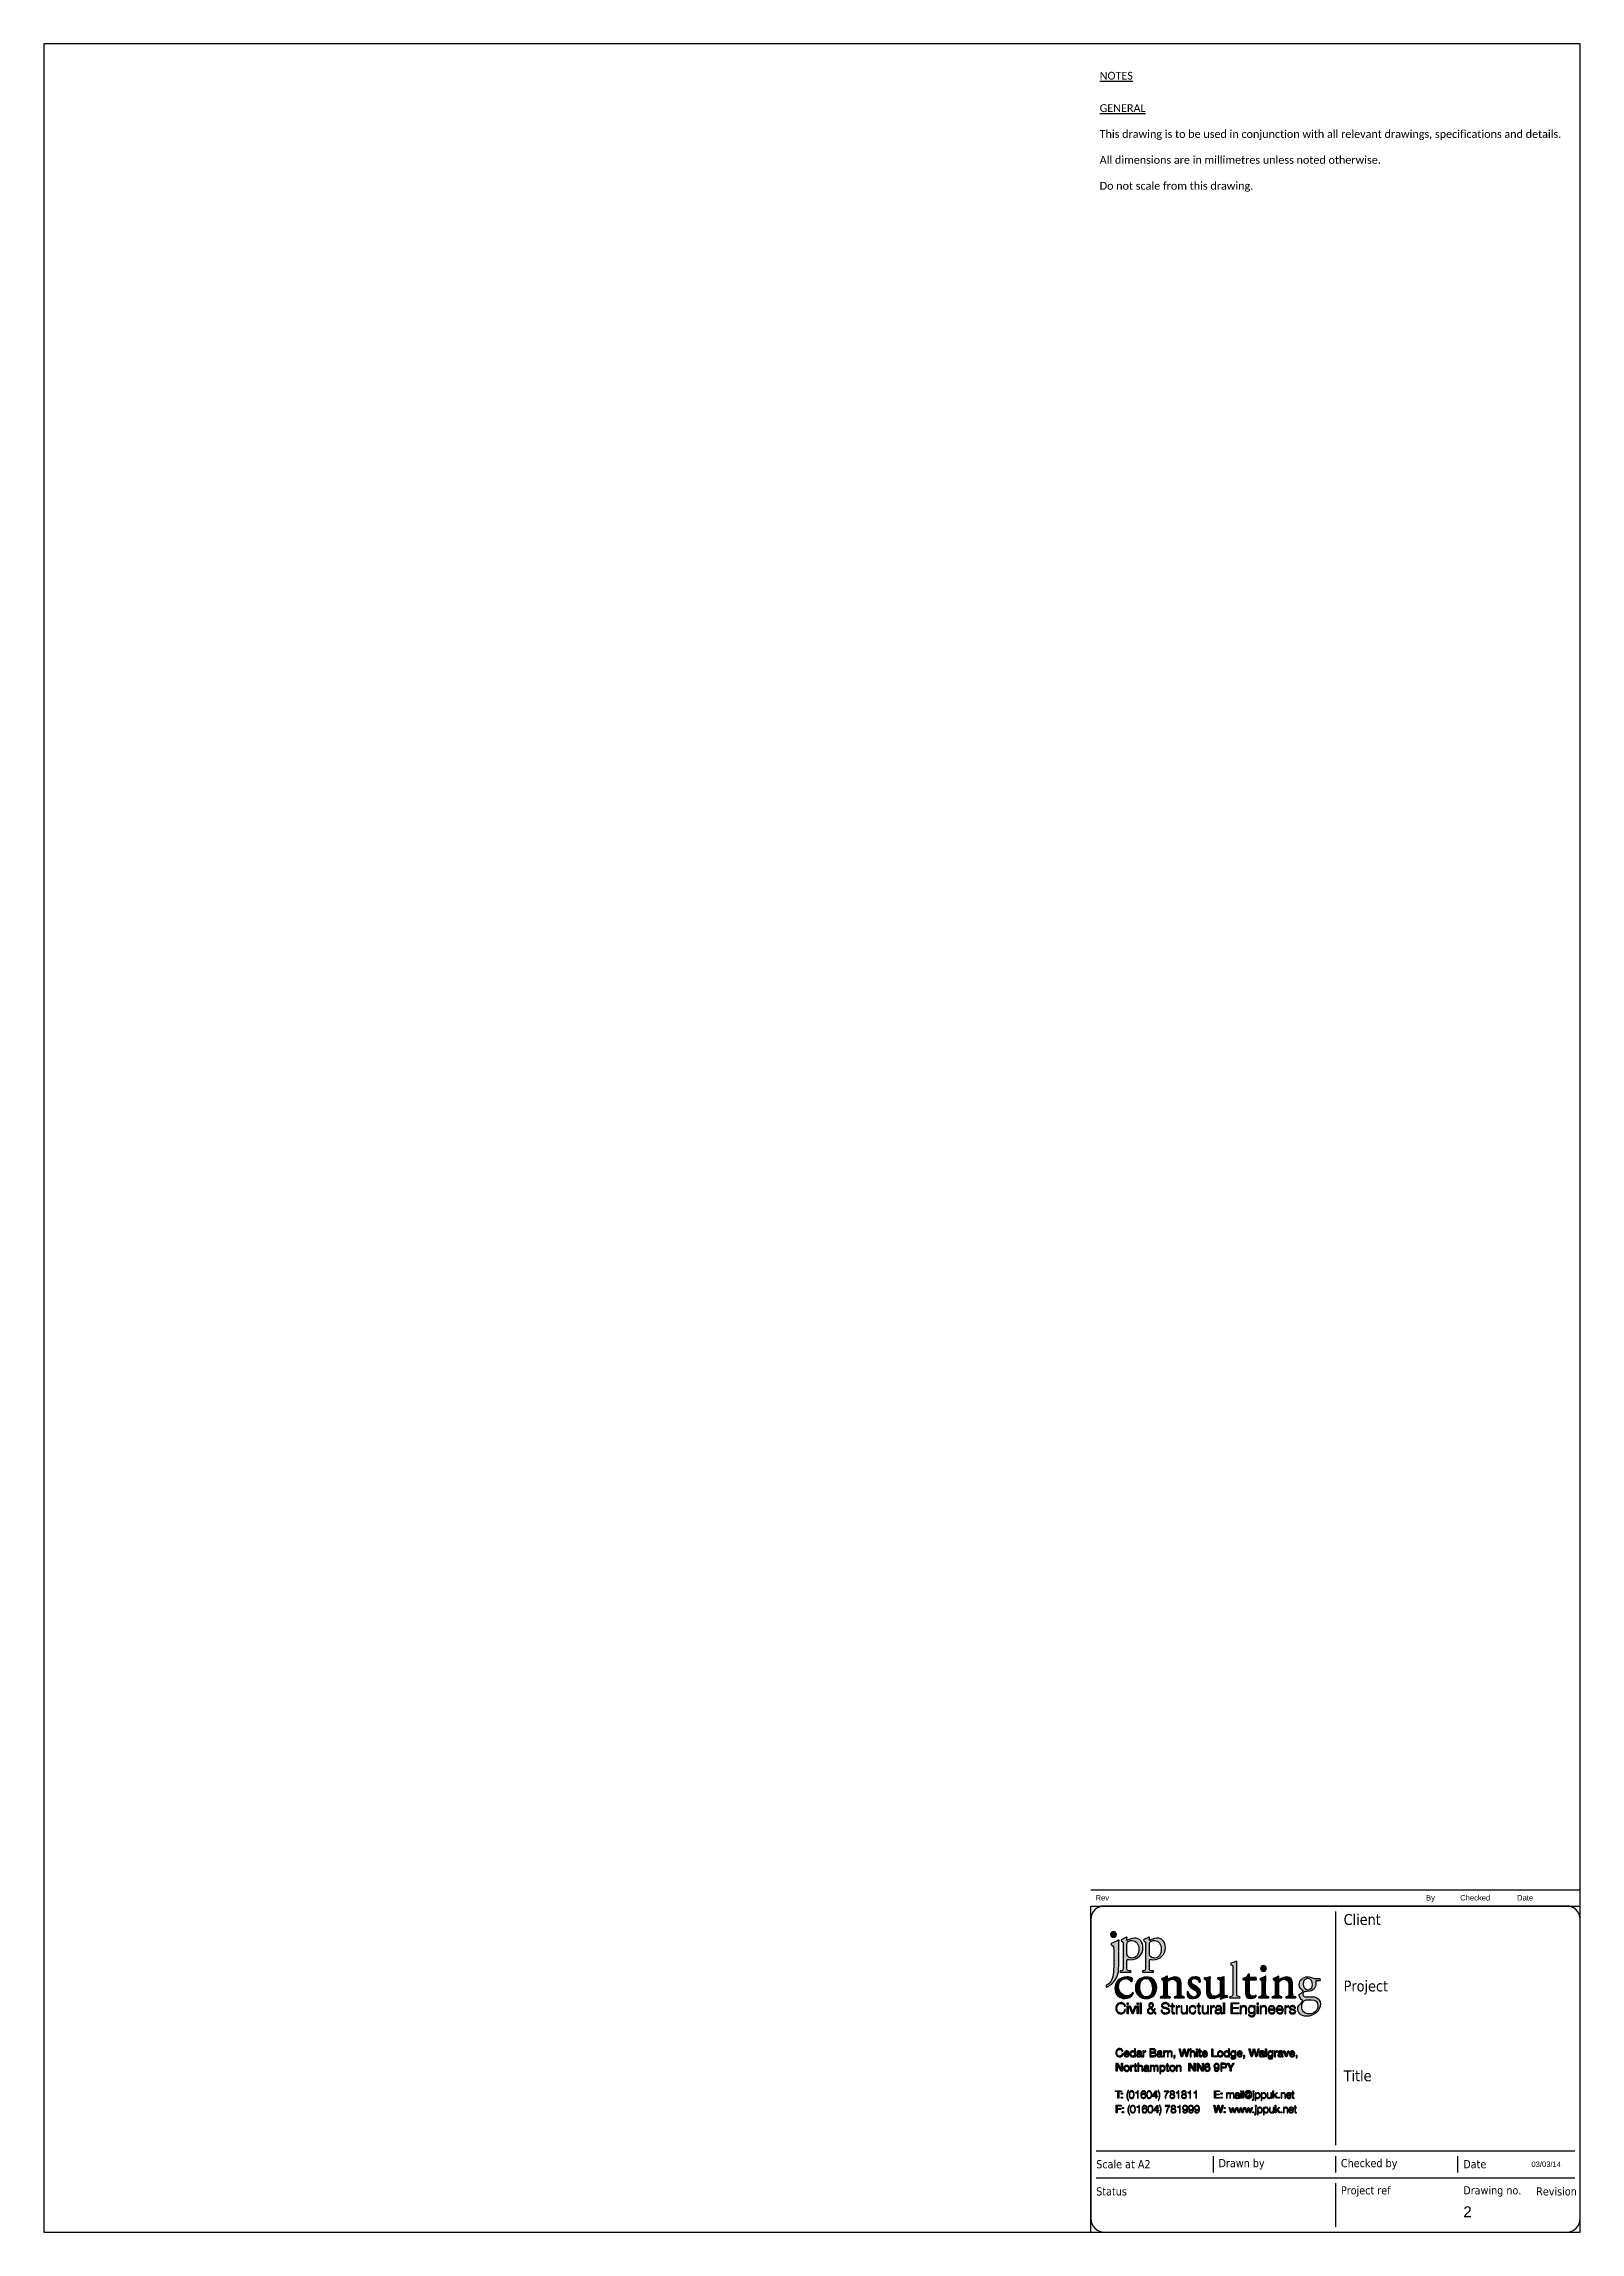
# Paper-space layout 'A2 (portrait)' of a CAD drawing. Extents: x 0 to 396, y 0 to 564.
import ezdxf
from ezdxf.enums import TextEntityAlignment as Align

# ---------------------------------------------------------------- set-up
doc = ezdxf.new("R2010")
doc.units = 0
doc.layers.get('0').update_dxf_attribs({"linetype": 'CONTINUOUS'})
doc.layers.get('Defpoints').update_dxf_attribs({"linetype": 'CONTINUOUS'})
doc.layers.add('JPP_Mask', color=7, linetype='CONTINUOUS')
doc.layers.add('JPP_Text', color=2, linetype='CONTINUOUS')
doc.styles.add('JPP', font='arial.ttf')
doc.styles.get("Standard").update_dxf_attribs({"font": 'calibri.ttf', "height": 2})

psp = doc.layouts.new('A2 (portrait)')

# ---------------------------------------------------------------- texts
at = {"layer": 'JPP_Text', "ltscale": 250, "insert": (271.8, 556.27), "char_height": 2, "width": 120.3043, "attachment_point": 1}
psp.add_mtext('\\pt2,4,8,80,114;{\\LNOTES\\P\\H1.5x;\\P\\H0.6667x;GENERAL\\P\\P}This drawing is to be used in conjunction with all relevant drawings, specifications and details.\\P\\PAll dimensions are in millimetres unless noted otherwise.\\P\\PDo not scale from this drawing.', dxfattribs=at)

# ---------------------------------------------------------------- blocks, each defined once
blk = doc.blocks.new('A2mask (portrait)')
at = {"true_color": 0x004a91}
h = blk.add_hatch(color=154, dxfattribs=at)
edge = h.paths.add_edge_path()
edge.add_spline(control_points=[(276.71, 68.69), (276.71, 68.69), (276.71, 72.93), (276.71, 72.93), (276.71, 73.65), (276.75, 74.49), (276.78, 75.11)], knot_values=[5, 5, 5, 5, 6, 6, 6, 7, 7, 7, 7], degree=3, periodic=0)
edge.add_spline(control_points=[(276.78, 75.11), (276.76, 75.18), (276.69, 75.21), (276.61, 75.21)], knot_values=[4, 4, 4, 4, 5, 5, 5, 5], degree=3, periodic=0)
edge.add_spline(control_points=[(276.61, 75.21), (276.2, 74.95), (275.2, 74.49), (274.8, 74.35)], knot_values=[3, 3, 3, 3, 4, 4, 4, 4], degree=3, periodic=0)
edge.add_spline(control_points=[(274.8, 74.35), (274.71, 74.3), (274.71, 74.11), (274.78, 74.04)], knot_values=[2, 2, 2, 2, 3, 3, 3, 3], degree=3, periodic=0)
edge.add_spline(control_points=[(274.78, 74.04), (274.78, 74.04), (274.94, 73.93), (274.94, 73.93), (275.41, 73.62), (275.41, 73.53), (275.41, 72.84)], knot_values=[0, 0, 0, 0, 1, 1, 1, 2, 2, 2, 2], degree=3, periodic=0)
edge.add_spline(control_points=[(275.41, 72.84), (275.41, 72.84), (275.41, 71.74), (275.41, 70.63)], knot_values=[12.5, 12.5, 12.5, 12.5, 13, 13, 13, 13], degree=3, periodic=0)
edge.add_spline(control_points=[(275.41, 70.63), (275.41, 69.53), (275.41, 68.43), (275.41, 68.43), (275.41, 66.29), (275.1, 65.02), (274.47, 64.29)], knot_values=[11, 11, 11, 11, 11.5, 11.5, 11.5, 12.5, 12.5, 12.5, 12.5], degree=3, periodic=0)
edge.add_spline(control_points=[(274.47, 64.29), (274.22, 64.01), (273.89, 63.73), (273.43, 63.5)], knot_values=[10, 10, 10, 10, 11, 11, 11, 11], degree=3, periodic=0)
edge.add_spline(control_points=[(273.43, 63.5), (273.36, 63.32), (273.47, 63.13), (273.68, 63.09)], knot_values=[9, 9, 9, 9, 10, 10, 10, 10], degree=3, periodic=0)
edge.add_spline(control_points=[(273.68, 63.09), (274.89, 63.85), (275.82, 64.69), (276.34, 65.95)], knot_values=[8, 8, 8, 8, 9, 9, 9, 9], degree=3, periodic=0)
edge.add_spline(control_points=[(276.34, 65.95), (276.59, 66.55), (276.71, 67.43), (276.71, 68.69)], knot_values=[7, 7, 7, 7, 8, 8, 8, 8], degree=3, periodic=0)
at = {"true_color": 0x0081c6}
h = blk.add_hatch(color=142, dxfattribs=at)
edge = h.paths.add_edge_path()
edge.add_spline(control_points=[(276.12, 76.65), (276.12, 77.07), (275.78, 77.41), (275.37, 77.41)], knot_values=[3, 3, 3, 3, 4, 4, 4, 4], degree=3, periodic=0)
edge.add_spline(control_points=[(275.37, 77.41), (274.95, 77.41), (274.61, 77.07), (274.61, 76.65)], knot_values=[2, 2, 2, 2, 3, 3, 3, 3], degree=3, periodic=0)
edge.add_spline(control_points=[(274.61, 76.65), (274.61, 76.24), (274.95, 75.9), (275.37, 75.9)], knot_values=[1, 1, 1, 1, 2, 2, 2, 2], degree=3, periodic=0)
edge.add_spline(control_points=[(275.37, 75.9), (275.78, 75.9), (276.12, 76.24), (276.12, 76.65)], knot_values=[0, 0, 0, 0, 1, 1, 1, 1], degree=3, periodic=0)
at = {"true_color": 0x004a91}
h = blk.add_hatch(color=154, dxfattribs=at)
edge = h.paths.add_edge_path()
edge.add_spline(control_points=[(279.73, 70.17), (281.6, 70.17), (282.95, 71.49), (282.95, 73.33)], knot_values=[9, 9, 9, 9, 10, 10, 10, 10], degree=3, periodic=0)
edge.add_spline(control_points=[(282.95, 73.33), (282.95, 74.66), (282.09, 75.75), (280.76, 75.75)], knot_values=[8, 8, 8, 8, 9, 9, 9, 9], degree=3, periodic=0)
edge.add_spline(control_points=[(280.76, 75.75), (279.91, 75.75), (279.08, 75.2), (278.91, 75.12)], knot_values=[7, 7, 7, 7, 8, 8, 8, 8], degree=3, periodic=0)
edge.add_spline(control_points=[(278.91, 75.12), (278.81, 75.12), (278.79, 75.2), (278.79, 75.3)], knot_values=[6, 6, 6, 6, 7, 7, 7, 7], degree=3, periodic=0)
edge.add_spline(control_points=[(278.79, 75.3), (278.79, 75.47), (278.81, 75.67), (278.84, 75.9)], knot_values=[5, 5, 5, 5, 6, 6, 6, 6], degree=3, periodic=0)
edge.add_spline(control_points=[(278.84, 75.9), (278.81, 75.97), (278.76, 76), (278.68, 76)], knot_values=[4, 4, 4, 4, 5, 5, 5, 5], degree=3, periodic=0)
edge.add_spline(control_points=[(278.68, 76), (278.34, 75.75), (277.72, 75.43), (277.37, 75.28)], knot_values=[3, 3, 3, 3, 4, 4, 4, 4], degree=3, periodic=0)
edge.add_spline(control_points=[(277.37, 75.28), (277.31, 75.24), (277.31, 75.1), (277.36, 75.05)], knot_values=[2, 2, 2, 2, 3, 3, 3, 3], degree=3, periodic=0)
edge.add_spline(control_points=[(277.36, 75.05), (277.36, 75.05), (277.48, 74.97), (277.48, 74.97), (277.84, 74.73), (277.84, 74.66), (277.84, 74.15)], knot_values=[0, 0, 0, 0, 1, 1, 1, 2, 2, 2, 2], degree=3, periodic=0)
edge.add_spline(control_points=[(277.84, 74.15), (277.84, 74.15), (277.84, 72.72), (277.84, 71.3)], knot_values=[21.5, 21.5, 21.5, 21.5, 22, 22, 22, 22], degree=3, periodic=0)
edge.add_spline(control_points=[(277.84, 71.3), (277.84, 69.88), (277.84, 68.46), (277.84, 68.46), (277.84, 67.51), (277.82, 67.38), (277.33, 67.31)], knot_values=[20, 20, 20, 20, 20.5, 20.5, 20.5, 21.5, 21.5, 21.5, 21.5], degree=3, periodic=0)
edge.add_spline(control_points=[(277.33, 67.31), (277.33, 67.31), (277.06, 67.27), (277.06, 67.27), (276.96, 67.21), (276.99, 66.98), (277.08, 66.94)], knot_values=[18, 18, 18, 18, 19, 19, 19, 20, 20, 20, 20], degree=3, periodic=0)
edge.add_spline(control_points=[(277.08, 66.94), (277.45, 66.97), (277.85, 66.98), (278.32, 66.98)], knot_values=[17, 17, 17, 17, 18, 18, 18, 18], degree=3, periodic=0)
edge.add_spline(control_points=[(278.32, 66.98), (278.79, 66.98), (279.17, 66.97), (279.81, 66.94)], knot_values=[16, 16, 16, 16, 17, 17, 17, 17], degree=3, periodic=0)
edge.add_spline(control_points=[(279.81, 66.94), (279.9, 66.98), (279.92, 67.21), (279.83, 67.27)], knot_values=[15, 15, 15, 15, 16, 16, 16, 16], degree=3, periodic=0)
edge.add_spline(control_points=[(279.83, 67.27), (279.83, 67.27), (279.32, 67.34), (279.32, 67.34), (278.84, 67.4), (278.81, 67.52), (278.81, 68.46)], knot_values=[13, 13, 13, 13, 14, 14, 14, 15, 15, 15, 15], degree=3, periodic=0)
edge.add_spline(control_points=[(278.81, 68.46), (278.81, 68.46), (278.81, 69.85), (278.81, 69.85), (278.81, 70.13), (278.88, 70.19), (279, 70.22)], knot_values=[11, 11, 11, 11, 12, 12, 12, 13, 13, 13, 13], degree=3, periodic=0)
edge.add_spline(control_points=[(279, 70.22), (279.12, 70.19), (279.49, 70.17), (279.73, 70.17)], knot_values=[10, 10, 10, 10, 11, 11, 11, 11], degree=3, periodic=0)
edge = h.paths.add_edge_path(flags=16)
edge.add_spline(control_points=[(279.21, 70.89), (278.95, 71.11), (278.81, 71.26), (278.81, 71.69)], knot_values=[0, 0, 0, 0, 1, 1, 1, 1], degree=3, periodic=0)
edge.add_spline(control_points=[(278.81, 71.69), (278.81, 71.69), (278.81, 72.26), (278.81, 72.82)], knot_values=[6.5, 6.5, 6.5, 6.5, 7, 7, 7, 7], degree=3, periodic=0)
edge.add_spline(control_points=[(278.81, 72.82), (278.81, 73.39), (278.81, 73.96), (278.81, 73.96), (278.81, 74.4), (278.85, 74.6), (278.97, 74.74)], knot_values=[5, 5, 5, 5, 5.5, 5.5, 5.5, 6.5, 6.5, 6.5, 6.5], degree=3, periodic=0)
edge.add_spline(control_points=[(278.97, 74.74), (279.12, 74.9), (279.53, 75.11), (280.1, 75.11)], knot_values=[4, 4, 4, 4, 5, 5, 5, 5], degree=3, periodic=0)
edge.add_spline(control_points=[(280.1, 75.11), (281.29, 75.11), (281.88, 74.04), (281.88, 72.98)], knot_values=[3, 3, 3, 3, 4, 4, 4, 4], degree=3, periodic=0)
edge.add_spline(control_points=[(281.88, 72.98), (281.88, 71.61), (281.25, 70.6), (280.16, 70.6)], knot_values=[2, 2, 2, 2, 3, 3, 3, 3], degree=3, periodic=0)
edge.add_spline(control_points=[(280.16, 70.6), (279.88, 70.6), (279.48, 70.7), (279.21, 70.89)], knot_values=[1, 1, 1, 1, 2, 2, 2, 2], degree=3, periodic=0)
h = blk.add_hatch(color=154, dxfattribs=at)
edge = h.paths.add_edge_path()
edge.add_spline(control_points=[(284.6, 68.46), (284.6, 68.46), (284.6, 69.85), (284.6, 69.85), (284.6, 70.13), (284.66, 70.19), (284.78, 70.22)], knot_values=[11, 11, 11, 11, 12, 12, 12, 13, 13, 13, 13], degree=3, periodic=0)
edge.add_spline(control_points=[(284.78, 70.22), (284.9, 70.19), (285.27, 70.17), (285.51, 70.17)], knot_values=[10, 10, 10, 10, 11, 11, 11, 11], degree=3, periodic=0)
edge.add_spline(control_points=[(285.51, 70.17), (287.39, 70.17), (288.73, 71.49), (288.73, 73.33)], knot_values=[9, 9, 9, 9, 10, 10, 10, 10], degree=3, periodic=0)
edge.add_spline(control_points=[(288.73, 73.33), (288.73, 74.66), (287.88, 75.75), (286.54, 75.75)], knot_values=[8, 8, 8, 8, 9, 9, 9, 9], degree=3, periodic=0)
edge.add_spline(control_points=[(286.54, 75.75), (285.69, 75.75), (284.86, 75.2), (284.69, 75.12)], knot_values=[7, 7, 7, 7, 8, 8, 8, 8], degree=3, periodic=0)
edge.add_spline(control_points=[(284.69, 75.12), (284.6, 75.12), (284.57, 75.2), (284.57, 75.3)], knot_values=[6, 6, 6, 6, 7, 7, 7, 7], degree=3, periodic=0)
edge.add_spline(control_points=[(284.57, 75.3), (284.57, 75.47), (284.6, 75.67), (284.62, 75.9)], knot_values=[5, 5, 5, 5, 6, 6, 6, 6], degree=3, periodic=0)
edge.add_spline(control_points=[(284.62, 75.9), (284.6, 75.97), (284.54, 76), (284.47, 76)], knot_values=[4, 4, 4, 4, 5, 5, 5, 5], degree=3, periodic=0)
edge.add_spline(control_points=[(284.47, 76), (284.12, 75.75), (283.5, 75.43), (283.16, 75.28)], knot_values=[3, 3, 3, 3, 4, 4, 4, 4], degree=3, periodic=0)
edge.add_spline(control_points=[(283.16, 75.28), (283.09, 75.24), (283.09, 75.1), (283.14, 75.05)], knot_values=[2, 2, 2, 2, 3, 3, 3, 3], degree=3, periodic=0)
edge.add_spline(control_points=[(283.14, 75.05), (283.14, 75.05), (283.26, 74.97), (283.26, 74.97), (283.62, 74.73), (283.62, 74.66), (283.62, 74.15)], knot_values=[0, 0, 0, 0, 1, 1, 1, 2, 2, 2, 2], degree=3, periodic=0)
edge.add_spline(control_points=[(283.62, 74.15), (283.62, 74.15), (283.62, 72.72), (283.62, 71.3)], knot_values=[21.5, 21.5, 21.5, 21.5, 22, 22, 22, 22], degree=3, periodic=0)
edge.add_spline(control_points=[(283.62, 71.3), (283.62, 69.88), (283.62, 68.46), (283.62, 68.46), (283.62, 67.51), (283.61, 67.38), (283.12, 67.31)], knot_values=[20, 20, 20, 20, 20.5, 20.5, 20.5, 21.5, 21.5, 21.5, 21.5], degree=3, periodic=0)
edge.add_spline(control_points=[(283.12, 67.31), (283.12, 67.31), (282.84, 67.27), (282.84, 67.27), (282.75, 67.21), (282.77, 66.98), (282.87, 66.94)], knot_values=[18, 18, 18, 18, 19, 19, 19, 20, 20, 20, 20], degree=3, periodic=0)
edge.add_spline(control_points=[(282.87, 66.94), (283.24, 66.97), (283.63, 66.98), (284.11, 66.98)], knot_values=[17, 17, 17, 17, 18, 18, 18, 18], degree=3, periodic=0)
edge.add_spline(control_points=[(284.11, 66.98), (284.57, 66.98), (284.95, 66.97), (285.59, 66.94)], knot_values=[16, 16, 16, 16, 17, 17, 17, 17], degree=3, periodic=0)
edge.add_spline(control_points=[(285.59, 66.94), (285.68, 66.98), (285.71, 67.21), (285.62, 67.27)], knot_values=[15, 15, 15, 15, 16, 16, 16, 16], degree=3, periodic=0)
edge.add_spline(control_points=[(285.62, 67.27), (285.62, 67.27), (285.1, 67.34), (285.1, 67.34), (284.62, 67.4), (284.6, 67.52), (284.6, 68.46)], knot_values=[13, 13, 13, 13, 14, 14, 14, 15, 15, 15, 15], degree=3, periodic=0)
edge = h.paths.add_edge_path(flags=16)
edge.add_spline(control_points=[(284.99, 70.89), (284.73, 71.11), (284.6, 71.26), (284.6, 71.69)], knot_values=[0, 0, 0, 0, 1, 1, 1, 1], degree=3, periodic=0)
edge.add_spline(control_points=[(284.6, 71.69), (284.6, 71.69), (284.6, 72.26), (284.6, 72.82)], knot_values=[6.5, 6.5, 6.5, 6.5, 7, 7, 7, 7], degree=3, periodic=0)
edge.add_spline(control_points=[(284.6, 72.82), (284.6, 73.39), (284.6, 73.96), (284.6, 73.96), (284.6, 74.4), (284.64, 74.6), (284.76, 74.74)], knot_values=[5, 5, 5, 5, 5.5, 5.5, 5.5, 6.5, 6.5, 6.5, 6.5], degree=3, periodic=0)
edge.add_spline(control_points=[(284.76, 74.74), (284.9, 74.9), (285.31, 75.11), (285.88, 75.11)], knot_values=[4, 4, 4, 4, 5, 5, 5, 5], degree=3, periodic=0)
edge.add_spline(control_points=[(285.88, 75.11), (287.07, 75.11), (287.66, 74.04), (287.66, 72.98)], knot_values=[3, 3, 3, 3, 4, 4, 4, 4], degree=3, periodic=0)
edge.add_spline(control_points=[(287.66, 72.98), (287.66, 71.61), (287.03, 70.6), (285.95, 70.6)], knot_values=[2, 2, 2, 2, 3, 3, 3, 3], degree=3, periodic=0)
edge.add_spline(control_points=[(285.95, 70.6), (285.67, 70.6), (285.26, 70.7), (284.99, 70.89)], knot_values=[1, 1, 1, 1, 2, 2, 2, 2], degree=3, periodic=0)
at = {"true_color": 0x0081c6}
h = blk.add_hatch(color=142, dxfattribs=at)
edge = h.paths.add_edge_path()
edge.add_spline(control_points=[(307.07, 61.84), (307.07, 61.84), (307.07, 63.4), (307.07, 64.97)], knot_values=[15.5, 15.5, 15.5, 15.5, 16, 16, 16, 16], degree=3, periodic=0)
edge.add_spline(control_points=[(307.07, 64.97), (307.07, 66.53), (307.07, 68.09), (307.07, 68.09), (307.07, 68.67), (307.1, 69.34), (307.11, 69.73)], knot_values=[14, 14, 14, 14, 14.5, 14.5, 14.5, 15.5, 15.5, 15.5, 15.5], degree=3, periodic=0)
edge.add_spline(control_points=[(307.11, 69.73), (307.09, 69.78), (307.03, 69.81), (306.98, 69.81)], knot_values=[13, 13, 13, 13, 14, 14, 14, 14], degree=3, periodic=0)
edge.add_spline(control_points=[(306.98, 69.81), (306.51, 69.56), (305.88, 69.36), (305.55, 69.26)], knot_values=[12, 12, 12, 12, 13, 13, 13, 13], degree=3, periodic=0)
edge.add_spline(control_points=[(305.55, 69.26), (305.49, 69.22), (305.49, 69.03), (305.55, 68.99)], knot_values=[11, 11, 11, 11, 12, 12, 12, 12], degree=3, periodic=0)
edge.add_spline(control_points=[(305.55, 68.99), (305.55, 68.99), (305.69, 68.91), (305.69, 68.91), (306.08, 68.67), (306.1, 68.6), (306.1, 67.82)], knot_values=[9, 9, 9, 9, 10, 10, 10, 11, 11, 11, 11], degree=3, periodic=0)
edge.add_spline(control_points=[(306.1, 67.82), (306.1, 67.82), (306.1, 61.84), (306.1, 61.84), (306.1, 60.89), (306.08, 60.76), (305.59, 60.69)], knot_values=[7, 7, 7, 7, 8, 8, 8, 9, 9, 9, 9], degree=3, periodic=0)
edge.add_spline(control_points=[(305.59, 60.69), (305.59, 60.69), (305.29, 60.65), (305.29, 60.65), (305.2, 60.58), (305.22, 60.36), (305.32, 60.32)], knot_values=[5, 5, 5, 5, 6, 6, 6, 7, 7, 7, 7], degree=3, periodic=0)
edge.add_spline(control_points=[(305.32, 60.32), (305.71, 60.35), (306.11, 60.36), (306.58, 60.36)], knot_values=[4, 4, 4, 4, 5, 5, 5, 5], degree=3, periodic=0)
edge.add_spline(control_points=[(306.58, 60.36), (307.05, 60.36), (307.43, 60.35), (307.87, 60.32)], knot_values=[3, 3, 3, 3, 4, 4, 4, 4], degree=3, periodic=0)
edge.add_spline(control_points=[(307.87, 60.32), (307.96, 60.36), (307.99, 60.58), (307.89, 60.65)], knot_values=[2, 2, 2, 2, 3, 3, 3, 3], degree=3, periodic=0)
edge.add_spline(control_points=[(307.89, 60.65), (307.89, 60.65), (307.58, 60.69), (307.58, 60.69), (307.1, 60.76), (307.07, 60.89), (307.07, 61.84)], knot_values=[0, 0, 0, 0, 1, 1, 1, 2, 2, 2, 2], degree=3, periodic=0)
at = {"true_color": 0x004a91}
h = blk.add_hatch(color=154, dxfattribs=at)
edge = h.paths.add_edge_path()
edge.add_spline(control_points=[(314.72, 67.9), (314.72, 68.32), (314.38, 68.65), (313.97, 68.65)], knot_values=[3, 3, 3, 3, 4, 4, 4, 4], degree=3, periodic=0)
edge.add_spline(control_points=[(313.97, 68.65), (313.55, 68.65), (313.21, 68.32), (313.21, 67.9)], knot_values=[2, 2, 2, 2, 3, 3, 3, 3], degree=3, periodic=0)
edge.add_spline(control_points=[(313.21, 67.9), (313.21, 67.49), (313.55, 67.15), (313.97, 67.15)], knot_values=[1, 1, 1, 1, 2, 2, 2, 2], degree=3, periodic=0)
edge.add_spline(control_points=[(313.97, 67.15), (314.38, 67.15), (314.72, 67.49), (314.72, 67.9)], knot_values=[0, 0, 0, 0, 1, 1, 1, 1], degree=3, periodic=0)
at = {"true_color": 0x0081c6}
h = blk.add_hatch(color=142, dxfattribs=at)
h.dxf.hatch_style = 2
edge = h.paths.add_edge_path()
edge.add_spline(control_points=[(280.29, 65), (280.29, 65.22), (280.2, 65.44), (280.09, 65.53)], knot_values=[0, 0, 0, 0, 1, 1, 1, 1], degree=3, periodic=0)
edge.add_spline(control_points=[(280.09, 65.53), (279.74, 65.69), (279.22, 65.75), (278.92, 65.75)], knot_values=[12, 12, 12, 12, 13, 13, 13, 13], degree=3, periodic=0)
edge.add_spline(control_points=[(278.92, 65.75), (276.72, 65.75), (275.72, 64.23), (275.72, 62.8)], knot_values=[11, 11, 11, 11, 12, 12, 12, 12], degree=3, periodic=0)
edge.add_spline(control_points=[(275.72, 62.8), (275.72, 61.95), (276.02, 61.3), (276.49, 60.85)], knot_values=[10, 10, 10, 10, 11, 11, 11, 11], degree=3, periodic=0)
edge.add_spline(control_points=[(276.49, 60.85), (276.95, 60.4), (277.6, 60.17), (278.3, 60.17)], knot_values=[9, 9, 9, 9, 10, 10, 10, 10], degree=3, periodic=0)
edge.add_spline(control_points=[(278.3, 60.17), (279.06, 60.17), (280.06, 60.54), (280.51, 61.52)], knot_values=[8, 8, 8, 8, 9, 9, 9, 9], degree=3, periodic=0)
edge.add_spline(control_points=[(280.51, 61.52), (280.49, 61.64), (280.37, 61.73), (280.27, 61.71)], knot_values=[7, 7, 7, 7, 8, 8, 8, 8], degree=3, periodic=0)
edge.add_spline(control_points=[(280.27, 61.71), (279.96, 61.26), (279.57, 60.91), (278.8, 60.91)], knot_values=[6, 6, 6, 6, 7, 7, 7, 7], degree=3, periodic=0)
edge.add_spline(control_points=[(278.8, 60.91), (277.38, 60.91), (276.67, 62.14), (276.67, 63.18)], knot_values=[5, 5, 5, 5, 6, 6, 6, 6], degree=3, periodic=0)
edge.add_spline(control_points=[(276.67, 63.18), (276.67, 64.58), (277.57, 65.3), (278.5, 65.3)], knot_values=[4, 4, 4, 4, 5, 5, 5, 5], degree=3, periodic=0)
edge.add_spline(control_points=[(278.5, 65.3), (279.04, 65.3), (279.53, 64.96), (279.82, 64.6)], knot_values=[3, 3, 3, 3, 4, 4, 4, 4], degree=3, periodic=0)
edge.add_spline(control_points=[(279.82, 64.6), (279.87, 64.54), (279.94, 64.51), (280, 64.51)], knot_values=[2, 2, 2, 2, 3, 3, 3, 3], degree=3, periodic=0)
edge.add_spline(control_points=[(280, 64.51), (280.16, 64.51), (280.29, 64.76), (280.29, 65)], knot_values=[1, 1, 1, 1, 2, 2, 2, 2], degree=3, periodic=0)
h = blk.add_hatch(color=142, dxfattribs=at)
edge = h.paths.add_edge_path()
edge.add_spline(control_points=[(286.49, 63.02), (286.49, 64.64), (285.29, 65.75), (283.81, 65.75)], knot_values=[3, 3, 3, 3, 4, 4, 4, 4], degree=3, periodic=0)
edge.add_spline(control_points=[(283.81, 65.75), (282.25, 65.75), (280.99, 64.56), (280.99, 62.9)], knot_values=[2, 2, 2, 2, 3, 3, 3, 3], degree=3, periodic=0)
edge.add_spline(control_points=[(280.99, 62.9), (280.99, 61.24), (282.18, 60.17), (283.7, 60.17)], knot_values=[1, 1, 1, 1, 2, 2, 2, 2], degree=3, periodic=0)
edge.add_spline(control_points=[(283.7, 60.17), (285.36, 60.17), (286.49, 61.36), (286.49, 63.02)], knot_values=[0, 0, 0, 0, 1, 1, 1, 1], degree=3, periodic=0)
edge = h.paths.add_edge_path(flags=16)
edge.add_spline(control_points=[(285.36, 62.8), (285.36, 61.79), (285, 60.57), (283.84, 60.57)], knot_values=[2, 2, 2, 2, 3, 3, 3, 3], degree=3, periodic=0)
edge.add_spline(control_points=[(283.84, 60.57), (282.67, 60.57), (282.13, 61.87), (282.13, 63.07)], knot_values=[1, 1, 1, 1, 2, 2, 2, 2], degree=3, periodic=0)
edge.add_spline(control_points=[(282.13, 63.07), (282.13, 64.52), (282.78, 65.36), (283.65, 65.36)], knot_values=[0, 0, 0, 0, 1, 1, 1, 1], degree=3, periodic=0)
edge.add_spline(control_points=[(283.65, 65.36), (284.91, 65.36), (285.36, 63.93), (285.36, 62.8)], knot_values=[3, 3, 3, 3, 4, 4, 4, 4], degree=3, periodic=0)
h = blk.add_hatch(color=142, dxfattribs=at)
edge = h.paths.add_edge_path()
edge.add_spline(control_points=[(292.77, 61.84), (292.77, 61.84), (292.77, 64.11), (292.77, 64.11), (292.77, 65), (292.32, 65.75), (291.22, 65.75)], knot_values=[8, 8, 8, 8, 9, 9, 9, 10, 10, 10, 10], degree=3, periodic=0)
edge.add_spline(control_points=[(291.22, 65.75), (290.55, 65.75), (289.93, 65.42), (289.37, 65.08)], knot_values=[7, 7, 7, 7, 8, 8, 8, 8], degree=3, periodic=0)
edge.add_spline(control_points=[(289.37, 65.08), (289.28, 65.08), (289.23, 65.14), (289.23, 65.22)], knot_values=[6, 6, 6, 6, 7, 7, 7, 7], degree=3, periodic=0)
edge.add_spline(control_points=[(289.23, 65.22), (289.23, 65.34), (289.23, 65.54), (289.26, 65.85)], knot_values=[5, 5, 5, 5, 6, 6, 6, 6], degree=3, periodic=0)
edge.add_spline(control_points=[(289.26, 65.85), (289.23, 65.91), (289.16, 65.94), (289.11, 65.94)], knot_values=[4, 4, 4, 4, 5, 5, 5, 5], degree=3, periodic=0)
edge.add_spline(control_points=[(289.11, 65.94), (288.85, 65.74), (288.09, 65.4), (287.79, 65.29)], knot_values=[3, 3, 3, 3, 4, 4, 4, 4], degree=3, periodic=0)
edge.add_spline(control_points=[(287.79, 65.29), (287.72, 65.25), (287.72, 65.1), (287.77, 65.05)], knot_values=[2, 2, 2, 2, 3, 3, 3, 3], degree=3, periodic=0)
edge.add_spline(control_points=[(287.77, 65.05), (287.77, 65.05), (287.89, 64.97), (287.89, 64.97), (288.25, 64.74), (288.25, 64.67), (288.25, 64.15)], knot_values=[0, 0, 0, 0, 1, 1, 1, 2, 2, 2, 2], degree=3, periodic=0)
edge.add_spline(control_points=[(288.25, 64.15), (288.25, 64.15), (288.25, 63.57), (288.25, 63)], knot_values=[31.5, 31.5, 31.5, 31.5, 32, 32, 32, 32], degree=3, periodic=0)
edge.add_spline(control_points=[(288.25, 63), (288.25, 62.42), (288.25, 61.84), (288.25, 61.84), (288.25, 60.89), (288.24, 60.76), (287.75, 60.69)], knot_values=[30, 30, 30, 30, 30.5, 30.5, 30.5, 31.5, 31.5, 31.5, 31.5], degree=3, periodic=0)
edge.add_spline(control_points=[(287.75, 60.69), (287.75, 60.69), (287.47, 60.65), (287.47, 60.65), (287.38, 60.58), (287.4, 60.36), (287.5, 60.32)], knot_values=[28, 28, 28, 28, 29, 29, 29, 30, 30, 30, 30], degree=3, periodic=0)
edge.add_spline(control_points=[(287.5, 60.32), (287.87, 60.35), (288.26, 60.36), (288.74, 60.36)], knot_values=[27, 27, 27, 27, 28, 28, 28, 28], degree=3, periodic=0)
edge.add_spline(control_points=[(288.74, 60.36), (289.2, 60.36), (289.59, 60.35), (289.94, 60.32)], knot_values=[26, 26, 26, 26, 27, 27, 27, 27], degree=3, periodic=0)
edge.add_spline(control_points=[(289.94, 60.32), (290.04, 60.36), (290.06, 60.58), (289.97, 60.65)], knot_values=[25, 25, 25, 25, 26, 26, 26, 26], degree=3, periodic=0)
edge.add_spline(control_points=[(289.97, 60.65), (289.97, 60.65), (289.73, 60.69), (289.73, 60.69), (289.26, 60.77), (289.23, 60.89), (289.23, 61.84)], knot_values=[23, 23, 23, 23, 24, 24, 24, 25, 25, 25, 25], degree=3, periodic=0)
edge.add_spline(control_points=[(289.23, 61.84), (289.23, 61.84), (289.23, 63.86), (289.23, 63.86), (289.23, 64.25), (289.26, 64.43), (289.43, 64.66)], knot_values=[21, 21, 21, 21, 22, 22, 22, 23, 23, 23, 23], degree=3, periodic=0)
edge.add_spline(control_points=[(289.43, 64.66), (289.61, 64.91), (290.05, 65.12), (290.55, 65.12)], knot_values=[20, 20, 20, 20, 21, 21, 21, 21], degree=3, periodic=0)
edge.add_spline(control_points=[(290.55, 65.12), (291.45, 65.12), (291.79, 64.56), (291.79, 63.81)], knot_values=[19, 19, 19, 19, 20, 20, 20, 20], degree=3, periodic=0)
edge.add_spline(control_points=[(291.79, 63.81), (291.79, 63.81), (291.79, 61.84), (291.79, 61.84), (291.79, 60.89), (291.78, 60.77), (291.29, 60.69)], knot_values=[17, 17, 17, 17, 18, 18, 18, 19, 19, 19, 19], degree=3, periodic=0)
edge.add_spline(control_points=[(291.29, 60.69), (291.29, 60.69), (291.04, 60.65), (291.04, 60.65), (290.95, 60.58), (290.97, 60.36), (291.07, 60.32)], knot_values=[15, 15, 15, 15, 16, 16, 16, 17, 17, 17, 17], degree=3, periodic=0)
edge.add_spline(control_points=[(291.07, 60.32), (291.42, 60.35), (291.82, 60.36), (292.3, 60.36)], knot_values=[14, 14, 14, 14, 15, 15, 15, 15], degree=3, periodic=0)
edge.add_spline(control_points=[(292.3, 60.36), (292.76, 60.36), (293.14, 60.35), (293.54, 60.32)], knot_values=[13, 13, 13, 13, 14, 14, 14, 14], degree=3, periodic=0)
edge.add_spline(control_points=[(293.54, 60.32), (293.63, 60.36), (293.66, 60.58), (293.56, 60.65)], knot_values=[12, 12, 12, 12, 13, 13, 13, 13], degree=3, periodic=0)
edge.add_spline(control_points=[(293.56, 60.65), (293.56, 60.65), (293.27, 60.69), (293.27, 60.69), (292.8, 60.76), (292.77, 60.89), (292.77, 61.84)], knot_values=[10, 10, 10, 10, 11, 11, 11, 12, 12, 12, 12], degree=3, periodic=0)
h = blk.add_hatch(color=142, dxfattribs=at)
edge = h.paths.add_edge_path()
edge.add_spline(control_points=[(297.77, 61.68), (297.77, 62.62), (297.12, 63.07), (296.42, 63.47)], knot_values=[5, 5, 5, 5, 6, 6, 6, 6], degree=3, periodic=0)
edge.add_spline(control_points=[(296.42, 63.47), (295.96, 63.73), (295.4, 64.02), (295.4, 64.56)], knot_values=[4, 4, 4, 4, 5, 5, 5, 5], degree=3, periodic=0)
edge.add_spline(control_points=[(295.4, 64.56), (295.4, 65.04), (295.73, 65.37), (296.25, 65.37)], knot_values=[3, 3, 3, 3, 4, 4, 4, 4], degree=3, periodic=0)
edge.add_spline(control_points=[(296.25, 65.37), (296.79, 65.37), (297.19, 64.99), (297.41, 64.4)], knot_values=[2, 2, 2, 2, 3, 3, 3, 3], degree=3, periodic=0)
edge.add_spline(control_points=[(297.41, 64.4), (297.48, 64.32), (297.68, 64.35), (297.73, 64.44)], knot_values=[1, 1, 1, 1, 2, 2, 2, 2], degree=3, periodic=0)
edge.add_spline(control_points=[(297.73, 64.44), (297.73, 64.8), (297.64, 65.22), (297.52, 65.51)], knot_values=[0, 0, 0, 0, 1, 1, 1, 1], degree=3, periodic=0)
edge.add_spline(control_points=[(297.52, 65.51), (297.4, 65.62), (296.91, 65.75), (296.35, 65.75)], knot_values=[15, 15, 15, 15, 16, 16, 16, 16], degree=3, periodic=0)
edge.add_spline(control_points=[(296.35, 65.75), (295.35, 65.75), (294.56, 65.21), (294.56, 64.25)], knot_values=[14, 14, 14, 14, 15, 15, 15, 15], degree=3, periodic=0)
edge.add_spline(control_points=[(294.56, 64.25), (294.56, 63.52), (295.1, 63.06), (295.86, 62.62)], knot_values=[13, 13, 13, 13, 14, 14, 14, 14], degree=3, periodic=0)
edge.add_spline(control_points=[(295.86, 62.62), (296.35, 62.34), (296.88, 62.01), (296.88, 61.4)], knot_values=[12, 12, 12, 12, 13, 13, 13, 13], degree=3, periodic=0)
edge.add_spline(control_points=[(296.88, 61.4), (296.88, 60.84), (296.47, 60.56), (296, 60.56)], knot_values=[11, 11, 11, 11, 12, 12, 12, 12], degree=3, periodic=0)
edge.add_spline(control_points=[(296, 60.56), (295.24, 60.56), (294.82, 61.19), (294.6, 61.92)], knot_values=[10, 10, 10, 10, 11, 11, 11, 11], degree=3, periodic=0)
edge.add_spline(control_points=[(294.6, 61.92), (294.53, 62), (294.36, 61.99), (294.29, 61.91)], knot_values=[9, 9, 9, 9, 10, 10, 10, 10], degree=3, periodic=0)
edge.add_spline(control_points=[(294.29, 61.91), (294.27, 61.47), (294.34, 60.82), (294.45, 60.57)], knot_values=[8, 8, 8, 8, 9, 9, 9, 9], degree=3, periodic=0)
edge.add_spline(control_points=[(294.45, 60.57), (294.78, 60.31), (295.24, 60.17), (295.86, 60.17)], knot_values=[7, 7, 7, 7, 8, 8, 8, 8], degree=3, periodic=0)
edge.add_spline(control_points=[(295.86, 60.17), (296.84, 60.17), (297.77, 60.68), (297.77, 61.68)], knot_values=[6, 6, 6, 6, 7, 7, 7, 7], degree=3, periodic=0)
h = blk.add_hatch(color=142, dxfattribs=at)
edge = h.paths.add_edge_path()
edge.add_spline(control_points=[(300.27, 62.3), (300.27, 62.3), (300.27, 62.85), (300.27, 63.41)], knot_values=[27.5, 27.5, 27.5, 27.5, 28, 28, 28, 28], degree=3, periodic=0)
edge.add_spline(control_points=[(300.27, 63.41), (300.27, 63.96), (300.27, 64.51), (300.27, 64.51), (300.27, 65.16), (300.28, 65.44), (300.31, 65.66)], knot_values=[26, 26, 26, 26, 26.5, 26.5, 26.5, 27.5, 27.5, 27.5, 27.5], degree=3, periodic=0)
edge.add_spline(control_points=[(300.31, 65.66), (300.29, 65.71), (300.25, 65.74), (300.17, 65.75)], knot_values=[25, 25, 25, 25, 26, 26, 26, 26], degree=3, periodic=0)
edge.add_spline(control_points=[(300.17, 65.75), (299.88, 65.65), (299.37, 65.53), (298.76, 65.51)], knot_values=[24, 24, 24, 24, 25, 25, 25, 25], degree=3, periodic=0)
edge.add_spline(control_points=[(298.76, 65.51), (298.67, 65.48), (298.65, 65.29), (298.73, 65.22)], knot_values=[23, 23, 23, 23, 24, 24, 24, 24], degree=3, periodic=0)
edge.add_spline(control_points=[(298.73, 65.22), (298.73, 65.22), (298.89, 65.16), (298.89, 65.16), (299.29, 64.99), (299.29, 64.87), (299.29, 64.03)], knot_values=[21, 21, 21, 21, 22, 22, 22, 23, 23, 23, 23], degree=3, periodic=0)
edge.add_spline(control_points=[(299.29, 64.03), (299.29, 64.03), (299.29, 61.83), (299.29, 61.83), (299.29, 60.76), (299.72, 60.17), (300.89, 60.17)], knot_values=[19, 19, 19, 19, 20, 20, 20, 21, 21, 21, 21], degree=3, periodic=0)
edge.add_spline(control_points=[(300.89, 60.17), (301.67, 60.17), (302.32, 60.61), (302.71, 60.86)], knot_values=[18, 18, 18, 18, 19, 19, 19, 19], degree=3, periodic=0)
edge.add_spline(control_points=[(302.71, 60.86), (302.79, 60.86), (302.83, 60.8), (302.83, 60.68)], knot_values=[17, 17, 17, 17, 18, 18, 18, 18], degree=3, periodic=0)
edge.add_spline(control_points=[(302.83, 60.68), (302.83, 60.68), (302.83, 60.13), (302.83, 60.13), (302.86, 60.08), (302.92, 60.04), (302.99, 60.04)], knot_values=[15, 15, 15, 15, 16, 16, 16, 17, 17, 17, 17], degree=3, periodic=0)
edge.add_spline(control_points=[(302.99, 60.04), (303.44, 60.29), (304.21, 60.42), (304.72, 60.53)], knot_values=[14, 14, 14, 14, 15, 15, 15, 15], degree=3, periodic=0)
edge.add_spline(control_points=[(304.72, 60.53), (304.83, 60.58), (304.81, 60.85), (304.74, 60.91)], knot_values=[13, 13, 13, 13, 14, 14, 14, 14], degree=3, periodic=0)
edge.add_spline(control_points=[(304.74, 60.91), (304.55, 60.87), (304.38, 60.85), (304.22, 60.85)], knot_values=[12, 12, 12, 12, 13, 13, 13, 13], degree=3, periodic=0)
edge.add_spline(control_points=[(304.22, 60.85), (303.85, 60.85), (303.81, 61.24), (303.81, 62.29)], knot_values=[11, 11, 11, 11, 12, 12, 12, 12], degree=3, periodic=0)
edge.add_spline(control_points=[(303.81, 62.29), (303.81, 62.29), (303.81, 64.51), (303.81, 64.51), (303.81, 65), (303.82, 65.41), (303.85, 65.66)], knot_values=[9, 9, 9, 9, 10, 10, 10, 11, 11, 11, 11], degree=3, periodic=0)
edge.add_spline(control_points=[(303.85, 65.66), (303.84, 65.71), (303.8, 65.74), (303.73, 65.75)], knot_values=[8, 8, 8, 8, 9, 9, 9, 9], degree=3, periodic=0)
edge.add_spline(control_points=[(303.73, 65.75), (303.44, 65.62), (302.71, 65.53), (302.18, 65.51)], knot_values=[7, 7, 7, 7, 8, 8, 8, 8], degree=3, periodic=0)
edge.add_spline(control_points=[(302.18, 65.51), (302.08, 65.46), (302.08, 65.28), (302.17, 65.22)], knot_values=[6, 6, 6, 6, 7, 7, 7, 7], degree=3, periodic=0)
edge.add_spline(control_points=[(302.17, 65.22), (302.17, 65.22), (302.34, 65.16), (302.34, 65.16), (302.74, 65), (302.83, 64.97), (302.83, 64.11)], knot_values=[4, 4, 4, 4, 5, 5, 5, 6, 6, 6, 6], degree=3, periodic=0)
edge.add_spline(control_points=[(302.83, 64.11), (302.83, 64.11), (302.83, 61.95), (302.83, 61.95), (302.83, 61.54), (302.74, 61.34), (302.57, 61.18)], knot_values=[2, 2, 2, 2, 3, 3, 3, 4, 4, 4, 4], degree=3, periodic=0)
edge.add_spline(control_points=[(302.57, 61.18), (302.28, 60.93), (301.85, 60.78), (301.5, 60.78)], knot_values=[1, 1, 1, 1, 2, 2, 2, 2], degree=3, periodic=0)
edge.add_spline(control_points=[(301.5, 60.78), (300.49, 60.78), (300.27, 61.39), (300.27, 62.3)], knot_values=[0, 0, 0, 0, 1, 1, 1, 1], degree=3, periodic=0)
h = blk.add_hatch(color=142, dxfattribs=at)
edge = h.paths.add_edge_path()
edge.add_spline(control_points=[(310.34, 62.22), (310.34, 62.22), (310.34, 64.7), (310.34, 64.7), (310.34, 64.97), (310.35, 65.01), (310.58, 65.01)], knot_values=[0, 0, 0, 0, 1, 1, 1, 2, 2, 2, 2], degree=3, periodic=0)
edge.add_spline(control_points=[(310.58, 65.01), (310.58, 65.01), (310.95, 65.01), (311.32, 65.01)], knot_values=[19.5, 19.5, 19.5, 19.5, 20, 20, 20, 20], degree=3, periodic=0)
edge.add_spline(control_points=[(311.32, 65.01), (311.7, 65.01), (312.07, 65.01), (312.07, 65.01), (312.19, 65.09), (312.22, 65.45), (312.06, 65.57)], knot_values=[18, 18, 18, 18, 18.5, 18.5, 18.5, 19.5, 19.5, 19.5, 19.5], degree=3, periodic=0)
edge.add_spline(control_points=[(312.06, 65.57), (312.06, 65.57), (310.59, 65.57), (310.59, 65.57), (310.37, 65.57), (310.35, 65.58), (310.35, 65.82)], knot_values=[16, 16, 16, 16, 17, 17, 17, 18, 18, 18, 18], degree=3, periodic=0)
edge.add_spline(control_points=[(310.35, 65.82), (310.35, 65.82), (310.35, 66.41), (310.35, 66.41), (310.3, 66.51), (310.14, 66.51), (310.07, 66.48)], knot_values=[14, 14, 14, 14, 15, 15, 15, 16, 16, 16, 16], degree=3, periodic=0)
edge.add_spline(control_points=[(310.07, 66.48), (309.94, 66.22), (309.69, 65.86), (309.52, 65.7)], knot_values=[13, 13, 13, 13, 14, 14, 14, 14], degree=3, periodic=0)
edge.add_spline(control_points=[(309.52, 65.7), (309.39, 65.58), (309.06, 65.41), (308.67, 65.29)], knot_values=[12, 12, 12, 12, 13, 13, 13, 13], degree=3, periodic=0)
edge.add_spline(control_points=[(308.67, 65.29), (308.62, 65.21), (308.63, 65.07), (308.71, 65.01)], knot_values=[11, 11, 11, 11, 12, 12, 12, 12], degree=3, periodic=0)
edge.add_spline(control_points=[(308.71, 65.01), (308.71, 65.01), (309.08, 65.01), (309.08, 65.01), (309.35, 65.01), (309.36, 64.99), (309.36, 64.63)], knot_values=[9, 9, 9, 9, 10, 10, 10, 11, 11, 11, 11], degree=3, periodic=0)
edge.add_spline(control_points=[(309.36, 64.63), (309.36, 64.63), (309.36, 61.6), (309.36, 61.6), (309.36, 60.81), (309.6, 60.17), (310.74, 60.17)], knot_values=[7, 7, 7, 7, 8, 8, 8, 9, 9, 9, 9], degree=3, periodic=0)
edge.add_spline(control_points=[(310.74, 60.17), (311.41, 60.17), (311.89, 60.5), (312.12, 60.78)], knot_values=[6, 6, 6, 6, 7, 7, 7, 7], degree=3, periodic=0)
edge.add_spline(control_points=[(312.12, 60.78), (312.15, 60.86), (312.1, 61.01), (311.99, 61.01)], knot_values=[5, 5, 5, 5, 6, 6, 6, 6], degree=3, periodic=0)
edge.add_spline(control_points=[(311.99, 61.01), (311.95, 61.01), (311.78, 60.86), (311.66, 60.82)], knot_values=[4, 4, 4, 4, 5, 5, 5, 5], degree=3, periodic=0)
edge.add_spline(control_points=[(311.66, 60.82), (311.56, 60.78), (311.44, 60.76), (311.3, 60.76)], knot_values=[3, 3, 3, 3, 4, 4, 4, 4], degree=3, periodic=0)
edge.add_spline(control_points=[(311.3, 60.76), (310.43, 60.76), (310.34, 61.46), (310.34, 62.22)], knot_values=[2, 2, 2, 2, 3, 3, 3, 3], degree=3, periodic=0)
h = blk.add_hatch(color=142, dxfattribs=at)
edge = h.paths.add_edge_path()
edge.add_spline(control_points=[(314.53, 61.84), (314.53, 61.84), (314.53, 64.22), (314.53, 64.22), (314.53, 64.76), (314.56, 65.4), (314.58, 65.86)], knot_values=[5, 5, 5, 5, 6, 6, 6, 7, 7, 7, 7], degree=3, periodic=0)
edge.add_spline(control_points=[(314.58, 65.86), (314.57, 65.91), (314.52, 65.94), (314.45, 65.94)], knot_values=[4, 4, 4, 4, 5, 5, 5, 5], degree=3, periodic=0)
edge.add_spline(control_points=[(314.45, 65.94), (314.15, 65.74), (313.39, 65.4), (313.09, 65.29)], knot_values=[3, 3, 3, 3, 4, 4, 4, 4], degree=3, periodic=0)
edge.add_spline(control_points=[(313.09, 65.29), (313.02, 65.25), (313.02, 65.1), (313.08, 65.05)], knot_values=[2, 2, 2, 2, 3, 3, 3, 3], degree=3, periodic=0)
edge.add_spline(control_points=[(313.08, 65.05), (313.08, 65.05), (313.19, 64.97), (313.19, 64.97), (313.55, 64.74), (313.55, 64.67), (313.55, 64.15)], knot_values=[0, 0, 0, 0, 1, 1, 1, 2, 2, 2, 2], degree=3, periodic=0)
edge.add_spline(control_points=[(313.55, 64.15), (313.55, 64.15), (313.55, 63.57), (313.55, 63)], knot_values=[15.5, 15.5, 15.5, 15.5, 16, 16, 16, 16], degree=3, periodic=0)
edge.add_spline(control_points=[(313.55, 63), (313.55, 62.42), (313.55, 61.84), (313.55, 61.84), (313.55, 60.89), (313.54, 60.76), (313.05, 60.69)], knot_values=[14, 14, 14, 14, 14.5, 14.5, 14.5, 15.5, 15.5, 15.5, 15.5], degree=3, periodic=0)
edge.add_spline(control_points=[(313.05, 60.69), (313.05, 60.69), (312.77, 60.65), (312.77, 60.65), (312.68, 60.58), (312.7, 60.36), (312.8, 60.32)], knot_values=[12, 12, 12, 12, 13, 13, 13, 14, 14, 14, 14], degree=3, periodic=0)
edge.add_spline(control_points=[(312.8, 60.32), (313.17, 60.35), (313.56, 60.36), (314.04, 60.36)], knot_values=[11, 11, 11, 11, 12, 12, 12, 12], degree=3, periodic=0)
edge.add_spline(control_points=[(314.04, 60.36), (314.5, 60.36), (314.89, 60.35), (315.28, 60.32)], knot_values=[10, 10, 10, 10, 11, 11, 11, 11], degree=3, periodic=0)
edge.add_spline(control_points=[(315.28, 60.32), (315.38, 60.36), (315.4, 60.58), (315.31, 60.65)], knot_values=[9, 9, 9, 9, 10, 10, 10, 10], degree=3, periodic=0)
edge.add_spline(control_points=[(315.31, 60.65), (315.31, 60.65), (315.03, 60.69), (315.03, 60.69), (314.56, 60.76), (314.53, 60.89), (314.53, 61.84)], knot_values=[7, 7, 7, 7, 8, 8, 8, 9, 9, 9, 9], degree=3, periodic=0)
h = blk.add_hatch(color=142, dxfattribs=at)
edge = h.paths.add_edge_path()
edge.add_spline(control_points=[(318.12, 64.66), (318.31, 64.91), (318.75, 65.12), (319.25, 65.12)], knot_values=[20, 20, 20, 20, 21, 21, 21, 21], degree=3, periodic=0)
edge.add_spline(control_points=[(319.25, 65.12), (320.15, 65.12), (320.49, 64.56), (320.49, 63.81)], knot_values=[19, 19, 19, 19, 20, 20, 20, 20], degree=3, periodic=0)
edge.add_spline(control_points=[(320.49, 63.81), (320.49, 63.81), (320.49, 61.84), (320.49, 61.84), (320.49, 60.89), (320.48, 60.77), (319.99, 60.69)], knot_values=[17, 17, 17, 17, 18, 18, 18, 19, 19, 19, 19], degree=3, periodic=0)
edge.add_spline(control_points=[(319.99, 60.69), (319.99, 60.69), (319.74, 60.65), (319.74, 60.65), (319.65, 60.58), (319.67, 60.36), (319.76, 60.32)], knot_values=[15, 15, 15, 15, 16, 16, 16, 17, 17, 17, 17], degree=3, periodic=0)
edge.add_spline(control_points=[(319.76, 60.32), (320.12, 60.35), (320.52, 60.36), (320.99, 60.36)], knot_values=[14, 14, 14, 14, 15, 15, 15, 15], degree=3, periodic=0)
edge.add_spline(control_points=[(320.99, 60.36), (321.46, 60.36), (321.84, 60.35), (322.24, 60.32)], knot_values=[13, 13, 13, 13, 14, 14, 14, 14], degree=3, periodic=0)
edge.add_spline(control_points=[(322.24, 60.32), (322.33, 60.36), (322.36, 60.58), (322.26, 60.65)], knot_values=[12, 12, 12, 12, 13, 13, 13, 13], degree=3, periodic=0)
edge.add_spline(control_points=[(322.26, 60.65), (322.26, 60.65), (321.97, 60.69), (321.97, 60.69), (321.5, 60.76), (321.47, 60.89), (321.47, 61.84)], knot_values=[10, 10, 10, 10, 11, 11, 11, 12, 12, 12, 12], degree=3, periodic=0)
edge.add_spline(control_points=[(321.47, 61.84), (321.47, 61.84), (321.47, 64.11), (321.47, 64.11), (321.47, 65), (321.02, 65.75), (319.92, 65.75)], knot_values=[8, 8, 8, 8, 9, 9, 9, 10, 10, 10, 10], degree=3, periodic=0)
edge.add_spline(control_points=[(319.92, 65.75), (319.25, 65.75), (318.63, 65.42), (318.07, 65.08)], knot_values=[7, 7, 7, 7, 8, 8, 8, 8], degree=3, periodic=0)
edge.add_spline(control_points=[(318.07, 65.08), (317.98, 65.08), (317.93, 65.14), (317.93, 65.22)], knot_values=[6, 6, 6, 6, 7, 7, 7, 7], degree=3, periodic=0)
edge.add_spline(control_points=[(317.93, 65.22), (317.93, 65.34), (317.93, 65.54), (317.95, 65.85)], knot_values=[5, 5, 5, 5, 6, 6, 6, 6], degree=3, periodic=0)
edge.add_spline(control_points=[(317.95, 65.85), (317.93, 65.91), (317.86, 65.94), (317.81, 65.94)], knot_values=[4, 4, 4, 4, 5, 5, 5, 5], degree=3, periodic=0)
edge.add_spline(control_points=[(317.81, 65.94), (317.54, 65.74), (316.79, 65.4), (316.49, 65.29)], knot_values=[3, 3, 3, 3, 4, 4, 4, 4], degree=3, periodic=0)
edge.add_spline(control_points=[(316.49, 65.29), (316.42, 65.25), (316.42, 65.1), (316.47, 65.05)], knot_values=[2, 2, 2, 2, 3, 3, 3, 3], degree=3, periodic=0)
edge.add_spline(control_points=[(316.47, 65.05), (316.47, 65.05), (316.59, 64.97), (316.59, 64.97), (316.95, 64.74), (316.95, 64.67), (316.95, 64.15)], knot_values=[0, 0, 0, 0, 1, 1, 1, 2, 2, 2, 2], degree=3, periodic=0)
edge.add_spline(control_points=[(316.95, 64.15), (316.95, 64.15), (316.95, 63.57), (316.95, 63)], knot_values=[31.5, 31.5, 31.5, 31.5, 32, 32, 32, 32], degree=3, periodic=0)
edge.add_spline(control_points=[(316.95, 63), (316.95, 62.42), (316.95, 61.84), (316.95, 61.84), (316.95, 60.89), (316.93, 60.76), (316.45, 60.69)], knot_values=[30, 30, 30, 30, 30.5, 30.5, 30.5, 31.5, 31.5, 31.5, 31.5], degree=3, periodic=0)
edge.add_spline(control_points=[(316.45, 60.69), (316.45, 60.69), (316.17, 60.65), (316.17, 60.65), (316.08, 60.58), (316.1, 60.36), (316.19, 60.32)], knot_values=[28, 28, 28, 28, 29, 29, 29, 30, 30, 30, 30], degree=3, periodic=0)
edge.add_spline(control_points=[(316.19, 60.32), (316.57, 60.35), (316.96, 60.36), (317.44, 60.36)], knot_values=[27, 27, 27, 27, 28, 28, 28, 28], degree=3, periodic=0)
edge.add_spline(control_points=[(317.44, 60.36), (317.9, 60.36), (318.28, 60.35), (318.64, 60.32)], knot_values=[26, 26, 26, 26, 27, 27, 27, 27], degree=3, periodic=0)
edge.add_spline(control_points=[(318.64, 60.32), (318.73, 60.36), (318.76, 60.58), (318.67, 60.65)], knot_values=[25, 25, 25, 25, 26, 26, 26, 26], degree=3, periodic=0)
edge.add_spline(control_points=[(318.67, 60.65), (318.67, 60.65), (318.43, 60.69), (318.43, 60.69), (317.95, 60.77), (317.93, 60.89), (317.93, 61.84)], knot_values=[23, 23, 23, 23, 24, 24, 24, 25, 25, 25, 25], degree=3, periodic=0)
edge.add_spline(control_points=[(317.93, 61.84), (317.93, 61.84), (317.93, 63.86), (317.93, 63.86), (317.93, 64.25), (317.95, 64.43), (318.12, 64.66)], knot_values=[21, 21, 21, 21, 22, 22, 22, 23, 23, 23, 23], degree=3, periodic=0)
h = blk.add_hatch(color=142, dxfattribs=at)
edge = h.paths.add_edge_path()
edge.add_spline(control_points=[(326.66, 60.65), (326.04, 60.65), (325.46, 60.6), (324.98, 60.6), (324.75, 60.6), (324.56, 60.64), (324.41, 60.71), (324.26, 60.82), (324.08, 61.14), (324.08, 61.29), (324.08, 61.67), (324.5, 61.92), (324.66, 62.02), (324.82, 62), (325, 61.98), (325.24, 61.98), (326.92, 61.98), (327.46, 63.17), (327.46, 64.08), (327.46, 64.3), (327.46, 64.53), (327.43, 64.75), (327.43, 64.75), (328.39, 64.75), (328.39, 64.75), (328.58, 64.78), (328.61, 65.23), (328.46, 65.29), (328.46, 65.29), (327.39, 65.29), (327.39, 65.29), (327.1, 65.29), (327.01, 65.32), (326.59, 65.51), (326.28, 65.64), (325.82, 65.77), (325.32, 65.77), (324.14, 65.77), (323.16, 64.91), (323.16, 63.77), (323.16, 62.93), (323.71, 62.41), (324.16, 62.18), (324.16, 62.11), (324.09, 62), (324.02, 61.92), (323.8, 61.69), (323.55, 61.46), (323.32, 61.32), (323.18, 61.21), (323.12, 61.16), (323.12, 61.09), (323.12, 60.91), (323.33, 60.48), (323.53, 60.16), (323.63, 59.98), (323.7, 59.87), (323.81, 59.81), (323.81, 59.81), (323.81, 59.81), (323.81, 59.81), (323.81, 59.81), (323.81, 59.81), (323.81, 59.81), (323.87, 59.77), (323.93, 59.74), (324.01, 59.72), (324.17, 59.68), (324.03, 59.47), (323.9, 59.32), (323.58, 58.93), (323.18, 58.49), (322.94, 58.19), (322.85, 58.05), (322.79, 57.83), (322.79, 57.56), (322.79, 56.72), (323.39, 55.61), (325.13, 55.61), (326.95, 55.61), (328.63, 56.96), (328.63, 58.79), (328.63, 60.48), (326.68, 60.65), (326.66, 60.65)], knot_values=[0, 0, 0, 0, 1, 1, 1, 2, 2, 2, 3, 3, 3, 4, 4, 4, 5, 5, 5, 6, 6, 6, 7, 7, 7, 8, 8, 8, 9, 9, 9, 10, 10, 10, 11, 11, 11, 12, 12, 12, 13, 13, 13, 14, 14, 14, 15, 15, 15, 16, 16, 16, 17, 17, 17, 18, 18, 18, 19, 19, 19, 20, 20, 20, 21, 21, 21, 22, 22, 22, 23, 23, 23, 24, 24, 24, 25, 25, 25, 26, 26, 26, 27, 27, 27, 28, 28, 28, 28], degree=3, periodic=0)
edge = h.paths.add_edge_path(flags=16)
edge.add_spline(control_points=[(325.44, 62.36), (326.15, 62.36), (326.52, 62.93), (326.52, 63.74), (326.52, 64.63), (326.15, 65.39), (325.34, 65.39), (324.71, 65.39), (324.23, 64.81), (324.23, 63.91), (324.23, 62.97), (324.8, 62.36), (325.44, 62.36)], knot_values=[0, 0, 0, 0, 1, 1, 1, 2, 2, 2, 3, 3, 3, 4, 4, 4, 4], degree=3, periodic=0)
edge = h.paths.add_edge_path(flags=16)
edge.add_spline(control_points=[(326.29, 59.88), (326.29, 59.88), (325.79, 59.88), (325.79, 59.88), (325.32, 59.88), (324.73, 59.85), (324.52, 59.68), (324.17, 59.39), (323.81, 58.8), (323.81, 58.08), (323.81, 57.06), (324.45, 56.21), (325.79, 56.21), (327.1, 56.21), (327.97, 57.15), (327.97, 58.23), (327.97, 59.39), (327.35, 59.88), (326.29, 59.88)], knot_values=[0, 0, 0, 0, 1, 1, 1, 2, 2, 2, 3, 3, 3, 4, 4, 4, 5, 5, 5, 6, 6, 6, 6], degree=3, periodic=0)
at = {"true_color": 0x004a91}
h = blk.add_hatch(color=154, dxfattribs=at)
edge = h.paths.add_edge_path()
edge.add_spline(control_points=[(278.28, 58.61), (278.21, 58.72), (278.12, 58.82), (278.02, 58.89)], knot_values=[30, 30, 30, 30, 31, 31, 31, 31], degree=3, periodic=0)
edge.add_spline(control_points=[(278.02, 58.89), (277.91, 58.97), (277.8, 59.03), (277.67, 59.07)], knot_values=[29, 29, 29, 29, 30, 30, 30, 30], degree=3, periodic=0)
edge.add_spline(control_points=[(277.67, 59.07), (277.54, 59.11), (277.41, 59.13), (277.28, 59.13)], knot_values=[28, 28, 28, 28, 29, 29, 29, 29], degree=3, periodic=0)
edge.add_spline(control_points=[(277.28, 59.13), (277.06, 59.13), (276.87, 59.09), (276.7, 59.01)], knot_values=[27, 27, 27, 27, 28, 28, 28, 28], degree=3, periodic=0)
edge.add_spline(control_points=[(276.7, 59.01), (276.54, 58.93), (276.4, 58.82), (276.29, 58.68)], knot_values=[26, 26, 26, 26, 27, 27, 27, 27], degree=3, periodic=0)
edge.add_spline(control_points=[(276.29, 58.68), (276.18, 58.55), (276.09, 58.39), (276.04, 58.22), (275.98, 58.04), (275.96, 57.86), (275.96, 57.66), (275.96, 57.47), (275.98, 57.29), (276.04, 57.11), (276.09, 56.93), (276.18, 56.78), (276.29, 56.65)], knot_values=[22, 22, 22, 22, 23, 23, 23, 24, 24, 24, 25, 25, 25, 26, 26, 26, 26], degree=3, periodic=0)
edge.add_spline(control_points=[(276.29, 56.65), (276.4, 56.51), (276.54, 56.41), (276.7, 56.33)], knot_values=[21, 21, 21, 21, 22, 22, 22, 22], degree=3, periodic=0)
edge.add_spline(control_points=[(276.7, 56.33), (276.87, 56.25), (277.06, 56.21), (277.28, 56.21)], knot_values=[20, 20, 20, 20, 21, 21, 21, 21], degree=3, periodic=0)
edge.add_spline(control_points=[(277.28, 56.21), (277.45, 56.21), (277.6, 56.23), (277.73, 56.29)], knot_values=[19, 19, 19, 19, 20, 20, 20, 20], degree=3, periodic=0)
edge.add_spline(control_points=[(277.73, 56.29), (277.87, 56.34), (277.98, 56.41), (278.08, 56.51)], knot_values=[18, 18, 18, 18, 19, 19, 19, 19], degree=3, periodic=0)
edge.add_spline(control_points=[(278.08, 56.51), (278.18, 56.61), (278.26, 56.72), (278.33, 56.86)], knot_values=[17, 17, 17, 17, 18, 18, 18, 18], degree=3, periodic=0)
edge.add_spline(control_points=[(278.33, 56.86), (278.39, 57), (278.43, 57.16), (278.45, 57.33)], knot_values=[16, 16, 16, 16, 17, 17, 17, 17], degree=3, periodic=0)
edge.add_spline(control_points=[(278.45, 57.33), (278.45, 57.33), (278.18, 57.33), (278.18, 57.33), (278.17, 57.2), (278.14, 57.09), (278.09, 56.98)], knot_values=[14, 14, 14, 14, 15, 15, 15, 16, 16, 16, 16], degree=3, periodic=0)
edge.add_spline(control_points=[(278.09, 56.98), (278.04, 56.87), (277.98, 56.78), (277.91, 56.69)], knot_values=[13, 13, 13, 13, 14, 14, 14, 14], degree=3, periodic=0)
edge.add_spline(control_points=[(277.91, 56.69), (277.83, 56.61), (277.74, 56.55), (277.63, 56.5)], knot_values=[12, 12, 12, 12, 13, 13, 13, 13], degree=3, periodic=0)
edge.add_spline(control_points=[(277.63, 56.5), (277.53, 56.45), (277.41, 56.43), (277.28, 56.43)], knot_values=[11, 11, 11, 11, 12, 12, 12, 12], degree=3, periodic=0)
edge.add_spline(control_points=[(277.28, 56.43), (277.1, 56.43), (276.94, 56.47), (276.8, 56.54)], knot_values=[10, 10, 10, 10, 11, 11, 11, 11], degree=3, periodic=0)
edge.add_spline(control_points=[(276.8, 56.54), (276.67, 56.61), (276.56, 56.7), (276.47, 56.82)], knot_values=[9, 9, 9, 9, 10, 10, 10, 10], degree=3, periodic=0)
edge.add_spline(control_points=[(276.47, 56.82), (276.39, 56.93), (276.33, 57.07), (276.28, 57.21)], knot_values=[8, 8, 8, 8, 9, 9, 9, 9], degree=3, periodic=0)
edge.add_spline(control_points=[(276.28, 57.21), (276.24, 57.36), (276.22, 57.51), (276.22, 57.66)], knot_values=[7, 7, 7, 7, 8, 8, 8, 8], degree=3, periodic=0)
edge.add_spline(control_points=[(276.22, 57.66), (276.22, 57.82), (276.24, 57.97), (276.28, 58.12)], knot_values=[6, 6, 6, 6, 7, 7, 7, 7], degree=3, periodic=0)
edge.add_spline(control_points=[(276.28, 58.12), (276.33, 58.26), (276.39, 58.39), (276.47, 58.51)], knot_values=[5, 5, 5, 5, 6, 6, 6, 6], degree=3, periodic=0)
edge.add_spline(control_points=[(276.47, 58.51), (276.56, 58.63), (276.67, 58.72), (276.8, 58.79)], knot_values=[4, 4, 4, 4, 5, 5, 5, 5], degree=3, periodic=0)
edge.add_spline(control_points=[(276.8, 58.79), (276.94, 58.86), (277.1, 58.9), (277.28, 58.9)], knot_values=[3, 3, 3, 3, 4, 4, 4, 4], degree=3, periodic=0)
edge.add_spline(control_points=[(277.28, 58.9), (277.38, 58.9), (277.48, 58.88), (277.57, 58.85)], knot_values=[2, 2, 2, 2, 3, 3, 3, 3], degree=3, periodic=0)
edge.add_spline(control_points=[(277.57, 58.85), (277.67, 58.82), (277.75, 58.78), (277.83, 58.72)], knot_values=[1, 1, 1, 1, 2, 2, 2, 2], degree=3, periodic=0)
edge.add_spline(control_points=[(277.83, 58.72), (277.91, 58.66), (277.97, 58.59), (278.03, 58.51)], knot_values=[0, 0, 0, 0, 1, 1, 1, 1], degree=3, periodic=0)
edge.add_spline(control_points=[(278.03, 58.51), (278.08, 58.42), (278.12, 58.33), (278.14, 58.22)], knot_values=[33, 33, 33, 33, 34, 34, 34, 34], degree=3, periodic=0)
edge.add_spline(control_points=[(278.14, 58.22), (278.14, 58.22), (278.41, 58.22), (278.41, 58.22), (278.39, 58.37), (278.35, 58.49), (278.28, 58.61)], knot_values=[31, 31, 31, 31, 32, 32, 32, 33, 33, 33, 33], degree=3, periodic=0)
for points in [[(279.1, 59.07), (278.86, 59.07), (278.86, 58.67), (279.1, 58.67)], [(279.1, 58.29), (278.86, 58.29), (278.86, 56.26), (279.1, 56.26)], [(279.67, 58.29), (279.39, 58.29), (280.18, 56.26), (280.44, 56.26), (281.2, 58.29), (280.94, 58.29), (280.31, 56.51), (280.31, 56.51)], [(281.74, 59.07), (281.49, 59.07), (281.49, 58.67), (281.74, 58.67)], [(281.74, 58.29), (281.49, 58.29), (281.49, 56.26), (281.74, 56.26)], [(282.51, 59.07), (282.26, 59.07), (282.26, 56.26), (282.51, 56.26)], [(303.96, 59.07), (303.71, 59.07), (303.71, 56.26), (303.96, 56.26)], [(307.49, 57.83), (305.93, 57.83), (305.93, 58.84), (307.6, 58.84), (307.6, 59.07), (305.66, 59.07), (305.66, 56.26), (307.61, 56.26), (307.61, 56.49), (305.93, 56.49), (305.93, 57.6), (307.49, 57.6)], [(312.62, 59.07), (312.37, 59.07), (312.37, 58.67), (312.62, 58.67)], [(312.62, 58.29), (312.37, 58.29), (312.37, 56.26), (312.62, 56.26)], [(294.88, 47.24), (294.61, 47.24), (294.19, 45.52), (294.19, 45.52), (293.73, 47.24), (293.43, 47.24), (292.97, 45.52), (292.97, 45.52), (292.56, 47.24), (292.28, 47.24), (292.81, 45.18), (293.1, 45.18), (293.57, 46.91), (293.58, 46.91), (294.05, 45.18), (294.33, 45.18)], [(296.97, 47.24), (296.72, 47.24), (296.72, 46.94), (296.97, 46.94)], [(296.97, 46.67), (296.72, 46.67), (296.72, 45.18), (296.97, 45.18)], [(302.01, 45.41), (300.92, 45.41), (300.92, 47.24), (300.65, 47.24), (300.65, 45.18), (302.01, 45.18)], [(312.83, 47.24), (312.56, 47.24), (312.14, 45.52), (312.14, 45.52), (311.68, 47.24), (311.38, 47.24), (310.92, 45.52), (310.92, 45.52), (310.51, 47.24), (310.23, 47.24), (310.76, 45.18), (311.05, 45.18), (311.52, 46.91), (311.53, 46.91), (312, 45.18), (312.28, 45.18)], [(314.75, 47.24), (314.51, 47.24), (314.51, 45.18), (314.75, 45.18)], [(320.52, 46.67), (320.26, 46.67), (319.85, 45.42), (319.43, 46.67), (319.16, 46.67), (319.71, 45.18), (319.97, 45.18)], [(276.36, 43.51), (276.07, 43.51), (276.07, 41.45), (276.33, 41.45), (276.33, 43.1), (276.34, 43.1), (277.41, 41.45), (277.71, 41.45), (277.71, 43.51), (277.46, 43.51), (277.46, 41.84), (277.45, 41.84)], [(296.41, 43.51), (296.16, 43.51), (296.16, 41.84), (296.15, 41.84), (295.07, 43.51), (294.77, 43.51), (294.77, 41.45), (295.03, 41.45), (295.03, 43.1), (295.04, 43.1), (296.12, 41.45), (296.41, 41.45)], [(297.12, 43.1), (297.12, 43.1), (298.2, 41.45), (298.5, 41.45), (298.5, 43.51), (298.24, 43.51), (298.24, 41.84), (298.23, 41.84), (297.15, 43.51), (296.86, 43.51), (296.86, 41.45), (297.12, 41.45)], [(306.46, 43.51), (306.15, 43.51), (305.54, 42.53), (304.93, 43.51), (304.6, 43.51), (305.4, 42.29), (305.4, 41.45), (305.67, 41.45), (305.67, 42.29)], [(308.29, 36.42), (308.12, 36.42), (308.12, 36.14), (308.29, 36.14)], [(308.29, 35.88), (308.12, 35.88), (308.12, 34.48), (308.29, 34.48)], [(308.79, 36.42), (308.62, 36.42), (308.62, 34.48), (308.79, 34.48)], [(311.46, 36.42), (311.29, 36.42), (311.29, 36.14), (311.46, 36.14)], [(316.81, 35.24), (317.37, 34.48), (317.58, 34.48), (316.95, 35.36), (317.54, 35.88), (317.31, 35.88), (316.54, 35.2), (316.54, 36.42), (316.37, 36.42), (316.37, 34.48), (316.54, 34.48), (316.54, 35.01)], [(318.05, 34.77), (317.82, 34.77), (317.82, 34.48), (318.05, 34.48)], [(306.09, 31.93), (306.1, 31.93), (306.44, 30.75), (306.63, 30.75), (307.08, 32.15), (306.9, 32.15), (306.54, 30.95), (306.53, 30.95), (306.19, 32.15), (306, 32.15), (305.66, 30.95), (305.65, 30.95), (305.29, 32.15), (305.11, 32.15), (305.56, 30.75), (305.75, 30.75)], [(309.09, 32.15), (308.91, 32.15), (308.55, 30.95), (308.54, 30.95), (308.2, 32.15), (308.01, 32.15), (307.67, 30.95), (307.66, 30.95), (307.3, 32.15), (307.12, 32.15), (307.57, 30.75), (307.76, 30.75), (308.1, 31.93), (308.11, 31.93), (308.45, 30.75), (308.64, 30.75)], [(311.1, 32.15), (310.92, 32.15), (310.56, 30.95), (310.56, 30.95), (310.21, 32.15), (310.02, 32.15), (309.68, 30.95), (309.67, 30.95), (309.32, 32.15), (309.13, 32.15), (309.58, 30.75), (309.77, 30.75), (310.11, 31.93), (310.12, 31.93), (310.46, 30.75), (310.65, 30.75)], [(311.47, 31.03), (311.24, 31.03), (311.24, 30.75), (311.47, 30.75)], [(312.07, 32.69), (311.89, 32.69), (311.89, 32.41), (312.07, 32.41)], [(317.42, 31.51), (317.97, 30.75), (318.18, 30.75), (317.55, 31.63), (318.14, 32.15), (317.92, 32.15), (317.14, 31.47), (317.14, 32.69), (316.97, 32.69), (316.97, 30.75), (317.14, 30.75), (317.14, 31.28)], [(318.65, 31.03), (318.43, 31.03), (318.43, 30.75), (318.65, 30.75)]]:
    blk.add_hatch(color=154, dxfattribs=at).paths.add_polyline_path(points)
h = blk.add_hatch(color=154, dxfattribs=at)
edge = h.paths.add_edge_path()
edge.add_spline(control_points=[(285.73, 57.03), (285.73, 57.03), (285.11, 57.77), (285.11, 57.77), (285.18, 57.81), (285.25, 57.86), (285.32, 57.91)], knot_values=[24, 24, 24, 24, 25, 25, 25, 26, 26, 26, 26], degree=3, periodic=0)
edge.add_spline(control_points=[(285.32, 57.91), (285.38, 57.96), (285.44, 58.01), (285.49, 58.07)], knot_values=[23, 23, 23, 23, 24, 24, 24, 24], degree=3, periodic=0)
edge.add_spline(control_points=[(285.49, 58.07), (285.54, 58.13), (285.58, 58.19), (285.62, 58.26), (285.65, 58.33), (285.66, 58.41), (285.66, 58.5)], knot_values=[21, 21, 21, 21, 22, 22, 22, 23, 23, 23, 23], degree=3, periodic=0)
edge.add_spline(control_points=[(285.66, 58.5), (285.66, 58.58), (285.65, 58.66), (285.61, 58.73)], knot_values=[20, 20, 20, 20, 21, 21, 21, 21], degree=3, periodic=0)
edge.add_spline(control_points=[(285.61, 58.73), (285.58, 58.8), (285.54, 58.86), (285.48, 58.91)], knot_values=[19, 19, 19, 19, 20, 20, 20, 20], degree=3, periodic=0)
edge.add_spline(control_points=[(285.48, 58.91), (285.42, 58.96), (285.36, 59), (285.28, 59.03), (285.21, 59.05), (285.13, 59.07), (285.04, 59.07)], knot_values=[17, 17, 17, 17, 18, 18, 18, 19, 19, 19, 19], degree=3, periodic=0)
edge.add_spline(control_points=[(285.04, 59.07), (284.95, 59.07), (284.87, 59.05), (284.8, 59.03), (284.73, 59), (284.66, 58.96), (284.6, 58.91)], knot_values=[15, 15, 15, 15, 16, 16, 16, 17, 17, 17, 17], degree=3, periodic=0)
edge.add_spline(control_points=[(284.6, 58.91), (284.55, 58.86), (284.5, 58.8), (284.47, 58.73)], knot_values=[14, 14, 14, 14, 15, 15, 15, 15], degree=3, periodic=0)
edge.add_spline(control_points=[(284.47, 58.73), (284.44, 58.66), (284.42, 58.58), (284.42, 58.5)], knot_values=[13, 13, 13, 13, 14, 14, 14, 14], degree=3, periodic=0)
edge.add_spline(control_points=[(284.42, 58.5), (284.42, 58.43), (284.43, 58.37), (284.45, 58.3)], knot_values=[12, 12, 12, 12, 13, 13, 13, 13], degree=3, periodic=0)
edge.add_spline(control_points=[(284.45, 58.3), (284.48, 58.24), (284.5, 58.19), (284.54, 58.13)], knot_values=[11, 11, 11, 11, 12, 12, 12, 12], degree=3, periodic=0)
edge.add_spline(control_points=[(284.54, 58.13), (284.57, 58.08), (284.61, 58.02), (284.65, 57.97)], knot_values=[10, 10, 10, 10, 11, 11, 11, 11], degree=3, periodic=0)
edge.add_spline(control_points=[(284.65, 57.97), (284.69, 57.92), (284.73, 57.87), (284.77, 57.82)], knot_values=[9, 9, 9, 9, 10, 10, 10, 10], degree=3, periodic=0)
edge.add_spline(control_points=[(284.77, 57.82), (284.69, 57.78), (284.61, 57.73), (284.53, 57.68)], knot_values=[8, 8, 8, 8, 9, 9, 9, 9], degree=3, periodic=0)
edge.add_spline(control_points=[(284.53, 57.68), (284.45, 57.62), (284.37, 57.56), (284.3, 57.49), (284.24, 57.42), (284.18, 57.35), (284.14, 57.26)], knot_values=[6, 6, 6, 6, 7, 7, 7, 8, 8, 8, 8], degree=3, periodic=0)
edge.add_spline(control_points=[(284.14, 57.26), (284.1, 57.18), (284.08, 57.09), (284.08, 56.99)], knot_values=[5, 5, 5, 5, 6, 6, 6, 6], degree=3, periodic=0)
edge.add_spline(control_points=[(284.08, 56.99), (284.08, 56.86), (284.1, 56.75), (284.14, 56.65), (284.19, 56.55), (284.25, 56.47), (284.32, 56.41)], knot_values=[3, 3, 3, 3, 4, 4, 4, 5, 5, 5, 5], degree=3, periodic=0)
edge.add_spline(control_points=[(284.32, 56.41), (284.4, 56.34), (284.49, 56.29), (284.59, 56.26)], knot_values=[2, 2, 2, 2, 3, 3, 3, 3], degree=3, periodic=0)
edge.add_spline(control_points=[(284.59, 56.26), (284.69, 56.22), (284.81, 56.21), (284.93, 56.21)], knot_values=[1, 1, 1, 1, 2, 2, 2, 2], degree=3, periodic=0)
edge.add_spline(control_points=[(284.93, 56.21), (285.09, 56.21), (285.25, 56.24), (285.39, 56.32)], knot_values=[0, 0, 0, 0, 1, 1, 1, 1], degree=3, periodic=0)
edge.add_spline(control_points=[(285.39, 56.32), (285.53, 56.4), (285.65, 56.5), (285.75, 56.63)], knot_values=[34, 34, 34, 34, 35, 35, 35, 35], degree=3, periodic=0)
edge.add_spline(control_points=[(285.75, 56.63), (285.75, 56.63), (286.05, 56.26), (286.05, 56.26), (286.05, 56.26), (286.13, 56.26), (286.21, 56.26)], knot_values=[32.5, 32.5, 32.5, 32.5, 33.5, 33.5, 33.5, 34, 34, 34, 34], degree=3, periodic=0)
edge.add_spline(control_points=[(286.21, 56.26), (286.28, 56.26), (286.36, 56.26), (286.36, 56.26), (286.36, 56.26), (286.24, 56.4), (286.13, 56.55)], knot_values=[31.5, 31.5, 31.5, 31.5, 32, 32, 32, 32.5, 32.5, 32.5, 32.5], degree=3, periodic=0)
edge.add_spline(control_points=[(286.13, 56.55), (286.01, 56.69), (285.89, 56.83), (285.89, 56.83), (285.96, 56.95), (286, 57.07), (286.02, 57.2)], knot_values=[30, 30, 30, 30, 30.5, 30.5, 30.5, 31.5, 31.5, 31.5, 31.5], degree=3, periodic=0)
edge.add_spline(control_points=[(286.02, 57.2), (286.04, 57.32), (286.06, 57.42), (286.06, 57.5)], knot_values=[29, 29, 29, 29, 30, 30, 30, 30], degree=3, periodic=0)
edge.add_spline(control_points=[(286.06, 57.5), (286.06, 57.5), (285.81, 57.5), (285.81, 57.5), (285.81, 57.4), (285.8, 57.31), (285.79, 57.24)], knot_values=[27, 27, 27, 27, 28, 28, 28, 29, 29, 29, 29], degree=3, periodic=0)
edge.add_spline(control_points=[(285.79, 57.24), (285.78, 57.17), (285.76, 57.1), (285.73, 57.03)], knot_values=[26, 26, 26, 26, 27, 27, 27, 27], degree=3, periodic=0)
edge = h.paths.add_edge_path(flags=16)
edge.add_spline(control_points=[(284.9, 57.66), (284.9, 57.66), (285.6, 56.81), (285.6, 56.81), (285.52, 56.7), (285.43, 56.6), (285.31, 56.53)], knot_values=[8, 8, 8, 8, 9, 9, 9, 10, 10, 10, 10], degree=3, periodic=0)
edge.add_spline(control_points=[(285.31, 56.53), (285.2, 56.45), (285.08, 56.41), (284.94, 56.41)], knot_values=[7, 7, 7, 7, 8, 8, 8, 8], degree=3, periodic=0)
edge.add_spline(control_points=[(284.94, 56.41), (284.86, 56.41), (284.78, 56.42), (284.71, 56.45)], knot_values=[6, 6, 6, 6, 7, 7, 7, 7], degree=3, periodic=0)
edge.add_spline(control_points=[(284.71, 56.45), (284.63, 56.48), (284.57, 56.51), (284.51, 56.56)], knot_values=[5, 5, 5, 5, 6, 6, 6, 6], degree=3, periodic=0)
edge.add_spline(control_points=[(284.51, 56.56), (284.46, 56.61), (284.41, 56.67), (284.38, 56.74)], knot_values=[4, 4, 4, 4, 5, 5, 5, 5], degree=3, periodic=0)
edge.add_spline(control_points=[(284.38, 56.74), (284.34, 56.81), (284.33, 56.88), (284.33, 56.97)], knot_values=[3, 3, 3, 3, 4, 4, 4, 4], degree=3, periodic=0)
edge.add_spline(control_points=[(284.33, 56.97), (284.33, 57.05), (284.34, 57.13), (284.38, 57.19)], knot_values=[2, 2, 2, 2, 3, 3, 3, 3], degree=3, periodic=0)
edge.add_spline(control_points=[(284.38, 57.19), (284.41, 57.26), (284.46, 57.33), (284.51, 57.39)], knot_values=[1, 1, 1, 1, 2, 2, 2, 2], degree=3, periodic=0)
edge.add_spline(control_points=[(284.51, 57.39), (284.57, 57.44), (284.63, 57.49), (284.7, 57.54)], knot_values=[0, 0, 0, 0, 1, 1, 1, 1], degree=3, periodic=0)
edge.add_spline(control_points=[(284.7, 57.54), (284.76, 57.58), (284.83, 57.62), (284.9, 57.66)], knot_values=[10, 10, 10, 10, 11, 11, 11, 11], degree=3, periodic=0)
edge = h.paths.add_edge_path(flags=16)
edge.add_spline(control_points=[(284.98, 57.93), (284.95, 57.97), (284.92, 58.01), (284.88, 58.06)], knot_values=[4, 4, 4, 4, 5, 5, 5, 5], degree=3, periodic=0)
edge.add_spline(control_points=[(284.88, 58.06), (284.84, 58.1), (284.81, 58.15), (284.78, 58.2)], knot_values=[3, 3, 3, 3, 4, 4, 4, 4], degree=3, periodic=0)
edge.add_spline(control_points=[(284.78, 58.2), (284.75, 58.25), (284.72, 58.3), (284.7, 58.35)], knot_values=[2, 2, 2, 2, 3, 3, 3, 3], degree=3, periodic=0)
edge.add_spline(control_points=[(284.7, 58.35), (284.68, 58.4), (284.67, 58.45), (284.67, 58.5)], knot_values=[1, 1, 1, 1, 2, 2, 2, 2], degree=3, periodic=0)
edge.add_spline(control_points=[(284.67, 58.5), (284.67, 58.62), (284.7, 58.71), (284.78, 58.77)], knot_values=[0, 0, 0, 0, 1, 1, 1, 1], degree=3, periodic=0)
edge.add_spline(control_points=[(284.78, 58.77), (284.85, 58.83), (284.94, 58.86), (285.04, 58.86)], knot_values=[11, 11, 11, 11, 12, 12, 12, 12], degree=3, periodic=0)
edge.add_spline(control_points=[(285.04, 58.86), (285.14, 58.86), (285.23, 58.83), (285.3, 58.77), (285.38, 58.71), (285.41, 58.62), (285.41, 58.5)], knot_values=[9, 9, 9, 9, 10, 10, 10, 11, 11, 11, 11], degree=3, periodic=0)
edge.add_spline(control_points=[(285.41, 58.5), (285.41, 58.43), (285.4, 58.37), (285.38, 58.31), (285.35, 58.25), (285.32, 58.2), (285.27, 58.16)], knot_values=[7, 7, 7, 7, 8, 8, 8, 9, 9, 9, 9], degree=3, periodic=0)
edge.add_spline(control_points=[(285.27, 58.16), (285.23, 58.11), (285.18, 58.07), (285.13, 58.03)], knot_values=[6, 6, 6, 6, 7, 7, 7, 7], degree=3, periodic=0)
edge.add_spline(control_points=[(285.13, 58.03), (285.08, 58), (285.03, 57.96), (284.98, 57.93)], knot_values=[5, 5, 5, 5, 6, 6, 6, 6], degree=3, periodic=0)
h = blk.add_hatch(color=154, dxfattribs=at)
edge = h.paths.add_edge_path()
edge.add_spline(control_points=[(289.68, 56.53), (289.72, 56.59), (289.76, 56.65), (289.78, 56.71)], knot_values=[44, 44, 44, 44, 45, 45, 45, 45], degree=3, periodic=0)
edge.add_spline(control_points=[(289.78, 56.71), (289.81, 56.77), (289.82, 56.83), (289.83, 56.88)], knot_values=[43, 43, 43, 43, 44, 44, 44, 44], degree=3, periodic=0)
edge.add_spline(control_points=[(289.83, 56.88), (289.84, 56.93), (289.84, 56.97), (289.84, 57)], knot_values=[42, 42, 42, 42, 43, 43, 43, 43], degree=3, periodic=0)
edge.add_spline(control_points=[(289.84, 57), (289.84, 57.12), (289.82, 57.22), (289.78, 57.3)], knot_values=[41, 41, 41, 41, 42, 42, 42, 42], degree=3, periodic=0)
edge.add_spline(control_points=[(289.78, 57.3), (289.74, 57.38), (289.69, 57.45), (289.62, 57.51), (289.56, 57.56), (289.48, 57.61), (289.39, 57.65)], knot_values=[39, 39, 39, 39, 40, 40, 40, 41, 41, 41, 41], degree=3, periodic=0)
edge.add_spline(control_points=[(289.39, 57.65), (289.31, 57.68), (289.21, 57.72), (289.11, 57.74)], knot_values=[38, 38, 38, 38, 39, 39, 39, 39], degree=3, periodic=0)
edge.add_spline(control_points=[(289.11, 57.74), (289.11, 57.74), (288.43, 57.91), (288.43, 57.91), (288.37, 57.93), (288.32, 57.94), (288.27, 57.96)], knot_values=[36, 36, 36, 36, 37, 37, 37, 38, 38, 38, 38], degree=3, periodic=0)
edge.add_spline(control_points=[(288.27, 57.96), (288.21, 57.98), (288.17, 58.01), (288.13, 58.05)], knot_values=[35, 35, 35, 35, 36, 36, 36, 36], degree=3, periodic=0)
edge.add_spline(control_points=[(288.13, 58.05), (288.09, 58.08), (288.06, 58.12), (288.04, 58.17), (288.02, 58.22), (288, 58.27), (288, 58.34)], knot_values=[33, 33, 33, 33, 34, 34, 34, 35, 35, 35, 35], degree=3, periodic=0)
edge.add_spline(control_points=[(288, 58.34), (288, 58.45), (288.02, 58.53), (288.06, 58.6)], knot_values=[32, 32, 32, 32, 33, 33, 33, 33], degree=3, periodic=0)
edge.add_spline(control_points=[(288.06, 58.6), (288.1, 58.67), (288.15, 58.73), (288.22, 58.77)], knot_values=[31, 31, 31, 31, 32, 32, 32, 32], degree=3, periodic=0)
edge.add_spline(control_points=[(288.22, 58.77), (288.28, 58.82), (288.36, 58.85), (288.44, 58.87)], knot_values=[30, 30, 30, 30, 31, 31, 31, 31], degree=3, periodic=0)
edge.add_spline(control_points=[(288.44, 58.87), (288.53, 58.89), (288.62, 58.9), (288.71, 58.9)], knot_values=[29, 29, 29, 29, 30, 30, 30, 30], degree=3, periodic=0)
edge.add_spline(control_points=[(288.71, 58.9), (288.81, 58.9), (288.9, 58.88), (288.99, 58.86)], knot_values=[28, 28, 28, 28, 29, 29, 29, 29], degree=3, periodic=0)
edge.add_spline(control_points=[(288.99, 58.86), (289.08, 58.83), (289.16, 58.79), (289.23, 58.74)], knot_values=[27, 27, 27, 27, 28, 28, 28, 28], degree=3, periodic=0)
edge.add_spline(control_points=[(289.23, 58.74), (289.3, 58.68), (289.36, 58.61), (289.4, 58.53)], knot_values=[26, 26, 26, 26, 27, 27, 27, 27], degree=3, periodic=0)
edge.add_spline(control_points=[(289.4, 58.53), (289.44, 58.45), (289.47, 58.36), (289.47, 58.25)], knot_values=[25, 25, 25, 25, 26, 26, 26, 26], degree=3, periodic=0)
edge.add_spline(control_points=[(289.47, 58.25), (289.47, 58.25), (289.74, 58.25), (289.74, 58.25), (289.74, 58.4), (289.71, 58.52), (289.66, 58.63), (289.6, 58.74), (289.52, 58.83), (289.43, 58.91), (289.34, 58.98), (289.23, 59.03), (289.1, 59.07)], knot_values=[21, 21, 21, 21, 22, 22, 22, 23, 23, 23, 24, 24, 24, 25, 25, 25, 25], degree=3, periodic=0)
edge.add_spline(control_points=[(289.1, 59.07), (288.97, 59.11), (288.84, 59.13), (288.7, 59.13)], knot_values=[20, 20, 20, 20, 21, 21, 21, 21], degree=3, periodic=0)
edge.add_spline(control_points=[(288.7, 59.13), (288.51, 59.13), (288.35, 59.1), (288.22, 59.04)], knot_values=[19, 19, 19, 19, 20, 20, 20, 20], degree=3, periodic=0)
edge.add_spline(control_points=[(288.22, 59.04), (288.09, 58.99), (288, 58.92), (287.92, 58.84), (287.85, 58.75), (287.8, 58.67), (287.78, 58.58)], knot_values=[17, 17, 17, 17, 18, 18, 18, 19, 19, 19, 19], degree=3, periodic=0)
edge.add_spline(control_points=[(287.78, 58.58), (287.75, 58.48), (287.74, 58.4), (287.74, 58.34)], knot_values=[16, 16, 16, 16, 17, 17, 17, 17], degree=3, periodic=0)
edge.add_spline(control_points=[(287.74, 58.34), (287.74, 58.23), (287.75, 58.13), (287.79, 58.06)], knot_values=[15, 15, 15, 15, 16, 16, 16, 16], degree=3, periodic=0)
edge.add_spline(control_points=[(287.79, 58.06), (287.83, 57.98), (287.87, 57.92), (287.93, 57.86)], knot_values=[14, 14, 14, 14, 15, 15, 15, 15], degree=3, periodic=0)
edge.add_spline(control_points=[(287.93, 57.86), (287.99, 57.81), (288.05, 57.77), (288.13, 57.74)], knot_values=[13, 13, 13, 13, 14, 14, 14, 14], degree=3, periodic=0)
edge.add_spline(control_points=[(288.13, 57.74), (288.21, 57.71), (288.29, 57.68), (288.37, 57.66)], knot_values=[12, 12, 12, 12, 13, 13, 13, 13], degree=3, periodic=0)
edge.add_spline(control_points=[(288.37, 57.66), (288.37, 57.66), (288.99, 57.51), (288.99, 57.51), (289.06, 57.49), (289.13, 57.47), (289.19, 57.45)], knot_values=[10, 10, 10, 10, 11, 11, 11, 12, 12, 12, 12], degree=3, periodic=0)
edge.add_spline(control_points=[(289.19, 57.45), (289.26, 57.42), (289.32, 57.39), (289.38, 57.35)], knot_values=[9, 9, 9, 9, 10, 10, 10, 10], degree=3, periodic=0)
edge.add_spline(control_points=[(289.38, 57.35), (289.44, 57.31), (289.48, 57.26), (289.52, 57.2)], knot_values=[8, 8, 8, 8, 9, 9, 9, 9], degree=3, periodic=0)
edge.add_spline(control_points=[(289.52, 57.2), (289.55, 57.15), (289.57, 57.08), (289.57, 57)], knot_values=[7, 7, 7, 7, 8, 8, 8, 8], degree=3, periodic=0)
edge.add_spline(control_points=[(289.57, 57), (289.57, 56.9), (289.55, 56.81), (289.5, 56.74)], knot_values=[6, 6, 6, 6, 7, 7, 7, 7], degree=3, periodic=0)
edge.add_spline(control_points=[(289.5, 56.74), (289.45, 56.67), (289.39, 56.61), (289.31, 56.56), (289.24, 56.52), (289.16, 56.48), (289.07, 56.46)], knot_values=[4, 4, 4, 4, 5, 5, 5, 6, 6, 6, 6], degree=3, periodic=0)
edge.add_spline(control_points=[(289.07, 56.46), (288.98, 56.44), (288.9, 56.43), (288.83, 56.43)], knot_values=[3, 3, 3, 3, 4, 4, 4, 4], degree=3, periodic=0)
edge.add_spline(control_points=[(288.83, 56.43), (288.7, 56.43), (288.58, 56.44), (288.47, 56.47)], knot_values=[2, 2, 2, 2, 3, 3, 3, 3], degree=3, periodic=0)
edge.add_spline(control_points=[(288.47, 56.47), (288.36, 56.49), (288.26, 56.53), (288.17, 56.59)], knot_values=[1, 1, 1, 1, 2, 2, 2, 2], degree=3, periodic=0)
edge.add_spline(control_points=[(288.17, 56.59), (288.09, 56.65), (288.03, 56.73), (287.98, 56.82)], knot_values=[0, 0, 0, 0, 1, 1, 1, 1], degree=3, periodic=0)
edge.add_spline(control_points=[(287.98, 56.82), (287.93, 56.92), (287.91, 57.04), (287.91, 57.18)], knot_values=[53, 53, 53, 53, 54, 54, 54, 54], degree=3, periodic=0)
edge.add_spline(control_points=[(287.91, 57.18), (287.91, 57.18), (287.65, 57.18), (287.65, 57.18), (287.64, 57.01), (287.66, 56.86), (287.72, 56.74)], knot_values=[51, 51, 51, 51, 52, 52, 52, 53, 53, 53, 53], degree=3, periodic=0)
edge.add_spline(control_points=[(287.72, 56.74), (287.77, 56.62), (287.85, 56.52), (287.95, 56.44)], knot_values=[50, 50, 50, 50, 51, 51, 51, 51], degree=3, periodic=0)
edge.add_spline(control_points=[(287.95, 56.44), (288.04, 56.36), (288.17, 56.3), (288.31, 56.26), (288.45, 56.23), (288.6, 56.21), (288.77, 56.21), (288.93, 56.21), (289.07, 56.22), (289.19, 56.25), (289.31, 56.28), (289.41, 56.32), (289.49, 56.37)], knot_values=[46, 46, 46, 46, 47, 47, 47, 48, 48, 48, 49, 49, 49, 50, 50, 50, 50], degree=3, periodic=0)
edge.add_spline(control_points=[(289.49, 56.37), (289.57, 56.42), (289.63, 56.47), (289.68, 56.53)], knot_values=[45, 45, 45, 45, 46, 46, 46, 46], degree=3, periodic=0)
h = blk.add_hatch(color=154, dxfattribs=at)
edge = h.paths.add_edge_path()
edge.add_spline(control_points=[(291.06, 58.19), (291.06, 58.24), (291.06, 58.29), (291.06, 58.29), (291.06, 58.29), (291.04, 58.29), (291, 58.29)], knot_values=[18.749925, 18.749925, 18.749925, 18.749925, 19.249925, 19.249925, 19.249925, 19.5, 19.5, 19.5, 19.5], degree=3, periodic=0)
edge.add_spline(control_points=[(291, 58.29), (290.96, 58.29), (290.91, 58.29), (290.86, 58.29)], knot_values=[18.49993, 18.49993, 18.49993, 18.49993, 18.749925, 18.749925, 18.749925, 18.749925], degree=3, periodic=0)
edge.add_spline(control_points=[(290.86, 58.29), (290.83, 58.29), (290.81, 58.29), (290.78, 58.29)], knot_values=[18.374932, 18.374932, 18.374932, 18.374932, 18.49993, 18.49993, 18.49993, 18.49993], degree=3, periodic=0)
edge.add_spline(control_points=[(290.78, 58.29), (290.76, 58.29), (290.74, 58.29), (290.72, 58.29)], knot_values=[18.249935, 18.249935, 18.249935, 18.249935, 18.374932, 18.374932, 18.374932, 18.374932], degree=3, periodic=0)
edge.add_spline(control_points=[(290.72, 58.29), (290.71, 58.29), (290.7, 58.29), (290.69, 58.29)], knot_values=[18.187436, 18.187436, 18.187436, 18.187436, 18.249935, 18.249935, 18.249935, 18.249935], degree=3, periodic=0)
edge.add_spline(control_points=[(290.69, 58.29), (290.68, 58.29), (290.68, 58.29), (290.67, 58.29)], knot_values=[18.124938, 18.124938, 18.124938, 18.124938, 18.187436, 18.187436, 18.187436, 18.187436], degree=3, periodic=0)
edge.add_spline(control_points=[(290.67, 58.29), (290.67, 58.29), (290.66, 58.29), (290.66, 58.29)], knot_values=[18.093688, 18.093688, 18.093688, 18.093688, 18.124938, 18.124938, 18.124938, 18.124938], degree=3, periodic=0)
edge.add_spline(control_points=[(290.66, 58.29), (290.66, 58.29), (290.66, 58.29), (290.66, 58.29)], knot_values=[18.062439, 18.062439, 18.062439, 18.062439, 18.093688, 18.093688, 18.093688, 18.093688], degree=3, periodic=0)
edge.add_spline(control_points=[(290.66, 58.29), (290.66, 58.29), (290.66, 58.29), (290.66, 58.29)], knot_values=[18.046814, 18.046814, 18.046814, 18.046814, 18.062439, 18.062439, 18.062439, 18.062439], degree=3, periodic=0)
edge.add_spline(control_points=[(290.66, 58.29), (290.65, 58.29), (290.65, 58.29), (290.65, 58.29)], knot_values=[18.031189, 18.031189, 18.031189, 18.031189, 18.046814, 18.046814, 18.046814, 18.046814], degree=3, periodic=0)
edge.add_spline(control_points=[(290.65, 58.29), (290.65, 58.29), (290.65, 58.29), (290.65, 58.29)], knot_values=[18.023377, 18.023377, 18.023377, 18.023377, 18.031189, 18.031189, 18.031189, 18.031189], degree=3, periodic=0)
edge.add_spline(control_points=[(290.65, 58.29), (290.65, 58.29), (290.65, 58.29), (290.65, 58.29)], knot_values=[18.015565, 18.015565, 18.015565, 18.015565, 18.023377, 18.023377, 18.023377, 18.023377], degree=3, periodic=0)
edge.add_spline(control_points=[(290.65, 58.29), (290.65, 58.29), (290.65, 58.29), (290.65, 58.29)], knot_values=[18.011659, 18.011659, 18.011659, 18.011659, 18.015565, 18.015565, 18.015565, 18.015565], degree=3, periodic=0)
edge.add_spline(control_points=[(290.65, 58.29), (290.65, 58.29), (290.65, 58.29), (290.65, 58.29)], knot_values=[18.007752, 18.007752, 18.007752, 18.007752, 18.011659, 18.011659, 18.011659, 18.011659], degree=3, periodic=0)
edge.add_spline(control_points=[(290.65, 58.29), (290.65, 58.29), (290.65, 58.29), (290.65, 58.29)], knot_values=[18.005799, 18.005799, 18.005799, 18.005799, 18.007752, 18.007752, 18.007752, 18.007752], degree=3, periodic=0)
edge.add_spline(control_points=[(290.65, 58.29), (290.65, 58.29), (290.65, 58.29), (290.65, 58.29)], knot_values=[18.003846, 18.003846, 18.003846, 18.003846, 18.005799, 18.005799, 18.005799, 18.005799], degree=3, periodic=0)
edge.add_spline(control_points=[(290.65, 58.29), (290.65, 58.29), (290.65, 58.29), (290.65, 58.29)], knot_values=[18.00287, 18.00287, 18.00287, 18.00287, 18.003846, 18.003846, 18.003846, 18.003846], degree=3, periodic=0)
edge.add_spline(control_points=[(290.65, 58.29), (290.65, 58.29), (290.65, 58.29), (290.65, 58.29)], knot_values=[18.001893, 18.001893, 18.001893, 18.001893, 18.00287, 18.00287, 18.00287, 18.00287], degree=3, periodic=0)
edge.add_spline(control_points=[(290.65, 58.29), (290.65, 58.29), (290.65, 58.29), (290.65, 58.29)], knot_values=[18.001405, 18.001405, 18.001405, 18.001405, 18.001893, 18.001893, 18.001893, 18.001893], degree=3, periodic=0)
edge.add_spline(control_points=[(290.65, 58.29), (290.65, 58.29), (290.65, 58.29), (290.65, 58.29)], knot_values=[18.000917, 18.000917, 18.000917, 18.000917, 18.001405, 18.001405, 18.001405, 18.001405], degree=3, periodic=0)
edge.add_spline(control_points=[(290.65, 58.29), (290.65, 58.29), (290.65, 58.29), (290.65, 58.29), (290.65, 58.29), (290.65, 58.29), (290.65, 58.29)], knot_values=[17.99994, 17.99994, 17.99994, 17.99994, 18.000856, 18.000856, 18.000856, 18.000917, 18.000917, 18.000917, 18.000917], degree=3, periodic=0)
edge.add_spline(control_points=[(290.65, 58.29), (290.65, 58.29), (290.65, 58.33), (290.65, 58.38)], knot_values=[17.749945, 17.749945, 17.749945, 17.749945, 17.99994, 17.99994, 17.99994, 17.99994], degree=3, periodic=0)
edge.add_spline(control_points=[(290.65, 58.38), (290.65, 58.44), (290.65, 58.52), (290.65, 58.59)], knot_values=[17.49995, 17.49995, 17.49995, 17.49995, 17.749945, 17.749945, 17.749945, 17.749945], degree=3, periodic=0)
edge.add_spline(control_points=[(290.65, 58.59), (290.65, 58.63), (290.65, 58.67), (290.65, 58.71)], knot_values=[17.374952, 17.374952, 17.374952, 17.374952, 17.49995, 17.49995, 17.49995, 17.49995], degree=3, periodic=0)
edge.add_spline(control_points=[(290.65, 58.71), (290.65, 58.74), (290.65, 58.77), (290.65, 58.8)], knot_values=[17.249955, 17.249955, 17.249955, 17.249955, 17.374952, 17.374952, 17.374952, 17.374952], degree=3, periodic=0)
edge.add_spline(control_points=[(290.65, 58.8), (290.65, 58.82), (290.65, 58.83), (290.65, 58.84)], knot_values=[17.187456, 17.187456, 17.187456, 17.187456, 17.249955, 17.249955, 17.249955, 17.249955], degree=3, periodic=0)
edge.add_spline(control_points=[(290.65, 58.84), (290.65, 58.85), (290.65, 58.86), (290.65, 58.87)], knot_values=[17.124958, 17.124958, 17.124958, 17.124958, 17.187456, 17.187456, 17.187456, 17.187456], degree=3, periodic=0)
edge.add_spline(control_points=[(290.65, 58.87), (290.65, 58.88), (290.65, 58.88), (290.65, 58.88)], knot_values=[17.093708, 17.093708, 17.093708, 17.093708, 17.124958, 17.124958, 17.124958, 17.124958], degree=3, periodic=0)
edge.add_spline(control_points=[(290.65, 58.88), (290.65, 58.89), (290.65, 58.89), (290.65, 58.89)], knot_values=[17.062459, 17.062459, 17.062459, 17.062459, 17.093708, 17.093708, 17.093708, 17.093708], degree=3, periodic=0)
edge.add_spline(control_points=[(290.65, 58.9), (290.65, 58.9), (290.65, 58.9), (290.65, 58.9), (290.65, 58.9), (290.65, 58.9), (290.65, 58.9)], knot_values=[16.999959, 16.999959, 16.999959, 16.999959, 17, 17, 17, 17.000692, 17.000692, 17.000692, 17.000692], degree=3, periodic=0)
edge.add_spline(control_points=[(290.65, 58.9), (290.65, 58.9), (290.64, 58.9), (290.61, 58.9)], knot_values=[16.749965, 16.749965, 16.749965, 16.749965, 16.999959, 16.999959, 16.999959, 16.999959], degree=3, periodic=0)
edge.add_spline(control_points=[(290.61, 58.9), (290.59, 58.9), (290.56, 58.9), (290.53, 58.9)], knot_values=[16.49997, 16.49997, 16.49997, 16.49997, 16.749965, 16.749965, 16.749965, 16.749965], degree=3, periodic=0)
edge.add_spline(control_points=[(290.53, 58.9), (290.51, 58.9), (290.5, 58.9), (290.48, 58.9)], knot_values=[16.374972, 16.374972, 16.374972, 16.374972, 16.49997, 16.49997, 16.49997, 16.49997], degree=3, periodic=0)
edge.add_spline(control_points=[(290.48, 58.9), (290.47, 58.9), (290.46, 58.9), (290.44, 58.9)], knot_values=[16.249975, 16.249975, 16.249975, 16.249975, 16.374972, 16.374972, 16.374972, 16.374972], degree=3, periodic=0)
edge.add_spline(control_points=[(290.44, 58.9), (290.44, 58.9), (290.43, 58.9), (290.43, 58.9)], knot_values=[16.187476, 16.187476, 16.187476, 16.187476, 16.249975, 16.249975, 16.249975, 16.249975], degree=3, periodic=0)
edge.add_spline(control_points=[(290.43, 58.9), (290.42, 58.9), (290.42, 58.9), (290.42, 58.9)], knot_values=[16.124977, 16.124977, 16.124977, 16.124977, 16.187476, 16.187476, 16.187476, 16.187476], degree=3, periodic=0)
edge.add_spline(control_points=[(290.41, 58.9), (290.41, 58.9), (290.41, 58.9), (290.41, 58.9)], knot_values=[16.062479, 16.062479, 16.062479, 16.062479, 16.093728, 16.093728, 16.093728, 16.093728], degree=3, periodic=0)
edge.add_spline(control_points=[(290.4, 58.9), (290.4, 58.9), (290.4, 58.9), (290.4, 58.9), (290.4, 58.9), (290.4, 58.9), (290.4, 58.9)], knot_values=[15.99998, 15.99998, 15.99998, 15.99998, 16.001424, 16.001424, 16.001424, 16.001445, 16.001445, 16.001445, 16.001445], degree=3, periodic=0)
edge.add_spline(control_points=[(290.4, 58.9), (290.4, 58.9), (290.4, 58.75), (290.4, 58.59)], knot_values=[15.49999, 15.49999, 15.49999, 15.49999, 15.99998, 15.99998, 15.99998, 15.99998], degree=3, periodic=0)
edge.add_spline(control_points=[(290.4, 58.59), (290.4, 58.44), (290.4, 58.29), (290.4, 58.29), (290.4, 58.29), (290.4, 58.29), (290.4, 58.29)], knot_values=[14.999268, 14.999268, 14.999268, 14.999268, 15.499258, 15.499258, 15.499258, 15.49999, 15.49999, 15.49999, 15.49999], degree=3, periodic=0)
edge.add_spline(control_points=[(290.4, 58.29), (290.4, 58.29), (290.4, 58.29), (290.4, 58.29)], knot_values=[14.906252, 14.906252, 14.906252, 14.906252, 14.937501, 14.937501, 14.937501, 14.937501], degree=3, periodic=0)
edge.add_spline(control_points=[(290.4, 58.29), (290.39, 58.29), (290.39, 58.29), (290.39, 58.29)], knot_values=[14.875002, 14.875002, 14.875002, 14.875002, 14.906252, 14.906252, 14.906252, 14.906252], degree=3, periodic=0)
edge.add_spline(control_points=[(290.39, 58.29), (290.38, 58.29), (290.38, 58.29), (290.37, 58.29)], knot_values=[14.812504, 14.812504, 14.812504, 14.812504, 14.875002, 14.875002, 14.875002, 14.875002], degree=3, periodic=0)
edge.add_spline(control_points=[(290.37, 58.29), (290.37, 58.29), (290.36, 58.29), (290.35, 58.29)], knot_values=[14.750005, 14.750005, 14.750005, 14.750005, 14.812504, 14.812504, 14.812504, 14.812504], degree=3, periodic=0)
edge.add_spline(control_points=[(290.35, 58.29), (290.33, 58.29), (290.31, 58.29), (290.29, 58.29)], knot_values=[14.625008, 14.625008, 14.625008, 14.625008, 14.750005, 14.750005, 14.750005, 14.750005], degree=3, periodic=0)
edge.add_spline(control_points=[(290.29, 58.29), (290.27, 58.29), (290.25, 58.29), (290.23, 58.29)], knot_values=[14.50001, 14.50001, 14.50001, 14.50001, 14.625008, 14.625008, 14.625008, 14.625008], degree=3, periodic=0)
edge.add_spline(control_points=[(290.23, 58.29), (290.18, 58.29), (290.14, 58.29), (290.11, 58.29)], knot_values=[14.250015, 14.250015, 14.250015, 14.250015, 14.50001, 14.50001, 14.50001, 14.50001], degree=3, periodic=0)
edge.add_spline(control_points=[(290.11, 58.29), (290.07, 58.29), (290.05, 58.29), (290.05, 58.29), (290.05, 58.29), (290.05, 58.29), (290.05, 58.29)], knot_values=[13.999043, 13.999043, 13.999043, 13.999043, 14.249058, 14.249058, 14.249058, 14.250015, 14.250015, 14.250015, 14.250015], degree=3, periodic=0)
edge.add_spline(control_points=[(290.05, 58.29), (290.05, 58.29), (290.05, 58.29), (290.05, 58.28)], knot_values=[13.906272, 13.906272, 13.906272, 13.906272, 13.937521, 13.937521, 13.937521, 13.937521], degree=3, periodic=0)
edge.add_spline(control_points=[(290.05, 58.28), (290.05, 58.28), (290.05, 58.27), (290.05, 58.27)], knot_values=[13.812524, 13.812524, 13.812524, 13.812524, 13.875023, 13.875023, 13.875023, 13.875023], degree=3, periodic=0)
edge.add_spline(control_points=[(290.05, 58.27), (290.05, 58.27), (290.05, 58.26), (290.05, 58.26)], knot_values=[13.750025, 13.750025, 13.750025, 13.750025, 13.812524, 13.812524, 13.812524, 13.812524], degree=3, periodic=0)
edge.add_spline(control_points=[(290.05, 58.26), (290.05, 58.25), (290.05, 58.24), (290.05, 58.22)], knot_values=[13.625027, 13.625027, 13.625027, 13.625027, 13.750025, 13.750025, 13.750025, 13.750025], degree=3, periodic=0)
edge.add_spline(control_points=[(290.05, 58.22), (290.05, 58.21), (290.05, 58.2), (290.05, 58.19)], knot_values=[13.50003, 13.50003, 13.50003, 13.50003, 13.625027, 13.625027, 13.625027, 13.625027], degree=3, periodic=0)
edge.add_spline(control_points=[(290.05, 58.19), (290.05, 58.16), (290.05, 58.13), (290.05, 58.11)], knot_values=[13.250035, 13.250035, 13.250035, 13.250035, 13.50003, 13.50003, 13.50003, 13.50003], degree=3, periodic=0)
edge.add_spline(control_points=[(290.05, 58.11), (290.05, 58.09), (290.05, 58.08), (290.05, 58.08), (290.05, 58.08), (290.05, 58.08), (290.05, 58.08)], knot_values=[12.999308, 12.999308, 12.999308, 12.999308, 13.249343, 13.249343, 13.249343, 13.250035, 13.250035, 13.250035, 13.250035], degree=3, periodic=0)
edge.add_spline(control_points=[(290.06, 58.08), (290.06, 58.08), (290.06, 58.08), (290.06, 58.08)], knot_values=[12.906292, 12.906292, 12.906292, 12.906292, 12.937541, 12.937541, 12.937541, 12.937541], degree=3, periodic=0)
edge.add_spline(control_points=[(290.06, 58.08), (290.06, 58.08), (290.06, 58.08), (290.07, 58.08)], knot_values=[12.875042, 12.875042, 12.875042, 12.875042, 12.906292, 12.906292, 12.906292, 12.906292], degree=3, periodic=0)
edge.add_spline(control_points=[(290.07, 58.08), (290.07, 58.08), (290.08, 58.08), (290.08, 58.08)], knot_values=[12.812544, 12.812544, 12.812544, 12.812544, 12.875042, 12.875042, 12.875042, 12.875042], degree=3, periodic=0)
edge.add_spline(control_points=[(290.08, 58.08), (290.09, 58.08), (290.1, 58.08), (290.11, 58.08)], knot_values=[12.750045, 12.750045, 12.750045, 12.750045, 12.812544, 12.812544, 12.812544, 12.812544], degree=3, periodic=0)
edge.add_spline(control_points=[(290.11, 58.08), (290.12, 58.08), (290.14, 58.08), (290.16, 58.08)], knot_values=[12.625048, 12.625048, 12.625048, 12.625048, 12.750045, 12.750045, 12.750045, 12.750045], degree=3, periodic=0)
edge.add_spline(control_points=[(290.16, 58.08), (290.18, 58.08), (290.21, 58.08), (290.23, 58.08)], knot_values=[12.50005, 12.50005, 12.50005, 12.50005, 12.625048, 12.625048, 12.625048, 12.625048], degree=3, periodic=0)
edge.add_spline(control_points=[(290.23, 58.08), (290.27, 58.08), (290.32, 58.08), (290.35, 58.08)], knot_values=[12.250055, 12.250055, 12.250055, 12.250055, 12.50005, 12.50005, 12.50005, 12.50005], degree=3, periodic=0)
edge.add_spline(control_points=[(290.35, 58.08), (290.38, 58.08), (290.4, 58.08), (290.4, 58.08), (290.4, 58.08), (290.4, 58.08), (290.4, 58.08)], knot_values=[11.999694, 11.999694, 11.999694, 11.999694, 12.249749, 12.249749, 12.249749, 12.250055, 12.250055, 12.250055, 12.250055], degree=3, periodic=0)
edge.add_spline(control_points=[(290.4, 58.08), (290.4, 58.08), (290.4, 58.07), (290.4, 58.07)], knot_values=[11.953186, 11.953186, 11.953186, 11.953186, 11.968811, 11.968811, 11.968811, 11.968811], degree=3, periodic=0)
edge.add_spline(control_points=[(290.4, 58.07), (290.4, 58.07), (290.4, 58.07), (290.4, 58.07)], knot_values=[11.937561, 11.937561, 11.937561, 11.937561, 11.953186, 11.953186, 11.953186, 11.953186], degree=3, periodic=0)
edge.add_spline(control_points=[(290.4, 58.07), (290.4, 58.06), (290.4, 58.05), (290.4, 58.05)], knot_values=[11.906312, 11.906312, 11.906312, 11.906312, 11.937561, 11.937561, 11.937561, 11.937561], degree=3, periodic=0)
edge.add_spline(control_points=[(290.4, 58.05), (290.4, 58.04), (290.4, 58.03), (290.4, 58.02)], knot_values=[11.875063, 11.875063, 11.875063, 11.875063, 11.906312, 11.906312, 11.906312, 11.906312], degree=3, periodic=0)
edge.add_spline(control_points=[(290.4, 58.02), (290.4, 58), (290.4, 57.98), (290.4, 57.95)], knot_values=[11.812564, 11.812564, 11.812564, 11.812564, 11.875063, 11.875063, 11.875063, 11.875063], degree=3, periodic=0)
edge.add_spline(control_points=[(290.4, 57.95), (290.4, 57.93), (290.4, 57.9), (290.4, 57.86)], knot_values=[11.750065, 11.750065, 11.750065, 11.750065, 11.812564, 11.812564, 11.812564, 11.812564], degree=3, periodic=0)
edge.add_spline(control_points=[(290.4, 57.86), (290.4, 57.8), (290.4, 57.72), (290.4, 57.64)], knot_values=[11.625068, 11.625068, 11.625068, 11.625068, 11.750065, 11.750065, 11.750065, 11.750065], degree=3, periodic=0)
edge.add_spline(control_points=[(290.4, 57.64), (290.4, 57.56), (290.4, 57.47), (290.4, 57.39)], knot_values=[11.50007, 11.50007, 11.50007, 11.50007, 11.625068, 11.625068, 11.625068, 11.625068], degree=3, periodic=0)
edge.add_spline(control_points=[(290.4, 57.39), (290.4, 57.21), (290.4, 57.04), (290.4, 56.91)], knot_values=[11.250075, 11.250075, 11.250075, 11.250075, 11.50007, 11.50007, 11.50007, 11.50007], degree=3, periodic=0)
edge.add_spline(control_points=[(290.4, 56.91), (290.4, 56.78), (290.4, 56.69), (290.4, 56.69), (290.4, 56.52), (290.43, 56.4), (290.5, 56.34)], knot_values=[10, 10, 10, 10, 10.250075, 10.250075, 10.250075, 11.250075, 11.250075, 11.250075, 11.250075], degree=3, periodic=0)
edge.add_spline(control_points=[(290.5, 56.34), (290.56, 56.27), (290.68, 56.24), (290.84, 56.24)], knot_values=[9, 9, 9, 9, 10, 10, 10, 10], degree=3, periodic=0)
edge.add_spline(control_points=[(290.84, 56.24), (290.88, 56.24), (290.92, 56.24), (290.95, 56.25)], knot_values=[8, 8, 8, 8, 9, 9, 9, 9], degree=3, periodic=0)
edge.add_spline(control_points=[(290.95, 56.25), (290.99, 56.25), (291.03, 56.25), (291.06, 56.25)], knot_values=[7, 7, 7, 7, 8, 8, 8, 8], degree=3, periodic=0)
edge.add_spline(control_points=[(291.06, 56.25), (291.06, 56.25), (291.06, 56.46), (291.06, 56.46), (290.99, 56.45), (290.92, 56.45), (290.85, 56.45)], knot_values=[5, 5, 5, 5, 6, 6, 6, 7, 7, 7, 7], degree=3, periodic=0)
edge.add_spline(control_points=[(290.85, 56.45), (290.76, 56.45), (290.71, 56.48), (290.69, 56.52)], knot_values=[4, 4, 4, 4, 5, 5, 5, 5], degree=3, periodic=0)
edge.add_spline(control_points=[(290.69, 56.52), (290.66, 56.57), (290.65, 56.63), (290.65, 56.71)], knot_values=[3, 3, 3, 3, 4, 4, 4, 4], degree=3, periodic=0)
edge.add_spline(control_points=[(290.65, 56.71), (290.65, 56.71), (290.65, 58.08), (290.65, 58.08), (290.65, 58.08), (290.76, 58.08), (290.86, 58.08)], knot_values=[1.5, 1.5, 1.5, 1.5, 2.5, 2.5, 2.5, 3, 3, 3, 3], degree=3, periodic=0)
edge.add_spline(control_points=[(290.86, 58.08), (290.96, 58.08), (291.06, 58.08), (291.06, 58.08), (291.06, 58.08), (291.06, 58.13), (291.06, 58.19)], knot_values=[0.5, 0.5, 0.5, 0.5, 1, 1, 1, 1.5, 1.5, 1.5, 1.5], degree=3, periodic=0)
h = blk.add_hatch(color=154, dxfattribs=at)
edge = h.paths.add_edge_path()
edge.add_spline(control_points=[(291.71, 57.17), (291.71, 57.27), (291.71, 57.34), (291.71, 57.34), (291.71, 57.45), (291.73, 57.55), (291.77, 57.64)], knot_values=[8, 8, 8, 8, 8.250035, 8.250035, 8.250035, 9.250035, 9.250035, 9.250035, 9.250035], degree=3, periodic=0)
edge.add_spline(control_points=[(291.77, 57.64), (291.8, 57.73), (291.86, 57.81), (291.92, 57.87)], knot_values=[7, 7, 7, 7, 8, 8, 8, 8], degree=3, periodic=0)
edge.add_spline(control_points=[(291.92, 57.87), (291.99, 57.94), (292.07, 57.99), (292.16, 58.02), (292.25, 58.06), (292.36, 58.07), (292.47, 58.07)], knot_values=[5, 5, 5, 5, 6, 6, 6, 7, 7, 7, 7], degree=3, periodic=0)
edge.add_spline(control_points=[(292.47, 58.07), (292.47, 58.07), (292.47, 58.32), (292.47, 58.32), (292.28, 58.32), (292.13, 58.28), (291.99, 58.19), (291.86, 58.11), (291.76, 57.98), (291.7, 57.81)], knot_values=[2, 2, 2, 2, 3, 3, 3, 4, 4, 4, 5, 5, 5, 5], degree=3, periodic=0)
edge.add_spline(control_points=[(291.7, 57.81), (291.7, 57.81), (291.69, 57.81), (291.69, 57.81)], knot_values=[1.00001, 1.00001, 1.00001, 1.00001, 2, 2, 2, 2], degree=3, periodic=0)
edge.add_spline(control_points=[(291.69, 57.81), (291.69, 57.81), (291.69, 57.93), (291.69, 58.05)], knot_values=[0.5, 0.5, 0.5, 0.5, 1, 1, 1, 1], degree=3, periodic=0)
edge.add_spline(control_points=[(291.69, 58.05), (291.69, 58.17), (291.69, 58.29), (291.69, 58.29), (291.69, 58.29), (291.68, 58.29), (291.66, 58.29)], knot_values=[12.749965, 12.749965, 12.749965, 12.749965, 13.249965, 13.249965, 13.249965, 13.5, 13.5, 13.5, 13.5], degree=3, periodic=0)
edge.add_spline(control_points=[(291.66, 58.29), (291.64, 58.29), (291.61, 58.29), (291.58, 58.29)], knot_values=[12.49997, 12.49997, 12.49997, 12.49997, 12.749965, 12.749965, 12.749965, 12.749965], degree=3, periodic=0)
edge.add_spline(control_points=[(291.58, 58.29), (291.57, 58.29), (291.55, 58.29), (291.54, 58.29)], knot_values=[12.374973, 12.374973, 12.374973, 12.374973, 12.49997, 12.49997, 12.49997, 12.49997], degree=3, periodic=0)
edge.add_spline(control_points=[(291.54, 58.29), (291.52, 58.29), (291.51, 58.29), (291.5, 58.29)], knot_values=[12.249975, 12.249975, 12.249975, 12.249975, 12.374973, 12.374973, 12.374973, 12.374973], degree=3, periodic=0)
edge.add_spline(control_points=[(291.5, 58.29), (291.5, 58.29), (291.49, 58.29), (291.49, 58.29)], knot_values=[12.187476, 12.187476, 12.187476, 12.187476, 12.249975, 12.249975, 12.249975, 12.249975], degree=3, periodic=0)
edge.add_spline(control_points=[(291.49, 58.29), (291.48, 58.29), (291.48, 58.29), (291.48, 58.29)], knot_values=[12.124977, 12.124977, 12.124977, 12.124977, 12.187476, 12.187476, 12.187476, 12.187476], degree=3, periodic=0)
edge.add_spline(control_points=[(291.47, 58.29), (291.47, 58.29), (291.47, 58.29), (291.47, 58.29)], knot_values=[12.062479, 12.062479, 12.062479, 12.062479, 12.093728, 12.093728, 12.093728, 12.093728], degree=3, periodic=0)
edge.add_spline(control_points=[(291.47, 58.29), (291.47, 58.29), (291.47, 58.29), (291.47, 58.29), (291.47, 58.29), (291.47, 58.29), (291.47, 58.29)], knot_values=[11.99998, 11.99998, 11.99998, 11.99998, 12.001425, 12.001425, 12.001425, 12.001445, 12.001445, 12.001445, 12.001445], degree=3, periodic=0)
edge.add_spline(control_points=[(291.47, 58.29), (291.47, 58.29), (291.47, 57.78), (291.47, 57.28)], knot_values=[11.49999, 11.49999, 11.49999, 11.49999, 11.99998, 11.99998, 11.99998, 11.99998], degree=3, periodic=0)
edge.add_spline(control_points=[(291.47, 57.28), (291.47, 56.77), (291.47, 56.26), (291.47, 56.26), (291.47, 56.26), (291.47, 56.26), (291.47, 56.26)], knot_values=[10.999023, 10.999023, 10.999023, 10.999023, 11.499013, 11.499013, 11.499013, 11.49999, 11.49999, 11.49999, 11.49999], degree=3, periodic=0)
edge.add_spline(control_points=[(291.47, 56.26), (291.47, 56.26), (291.47, 56.26), (291.47, 56.26)], knot_values=[10.906252, 10.906252, 10.906252, 10.906252, 10.937501, 10.937501, 10.937501, 10.937501], degree=3, periodic=0)
edge.add_spline(control_points=[(291.48, 56.26), (291.48, 56.26), (291.48, 56.26), (291.49, 56.26)], knot_values=[10.812504, 10.812504, 10.812504, 10.812504, 10.875003, 10.875003, 10.875003, 10.875003], degree=3, periodic=0)
edge.add_spline(control_points=[(291.49, 56.26), (291.49, 56.26), (291.5, 56.26), (291.5, 56.26)], knot_values=[10.750005, 10.750005, 10.750005, 10.750005, 10.812504, 10.812504, 10.812504, 10.812504], degree=3, periodic=0)
edge.add_spline(control_points=[(291.5, 56.26), (291.52, 56.26), (291.53, 56.26), (291.54, 56.26)], knot_values=[10.625008, 10.625008, 10.625008, 10.625008, 10.750005, 10.750005, 10.750005, 10.750005], degree=3, periodic=0)
edge.add_spline(control_points=[(291.54, 56.26), (291.56, 56.26), (291.57, 56.26), (291.59, 56.26)], knot_values=[10.50001, 10.50001, 10.50001, 10.50001, 10.625008, 10.625008, 10.625008, 10.625008], degree=3, periodic=0)
edge.add_spline(control_points=[(291.59, 56.26), (291.62, 56.26), (291.65, 56.26), (291.67, 56.26)], knot_values=[10.250015, 10.250015, 10.250015, 10.250015, 10.50001, 10.50001, 10.50001, 10.50001], degree=3, periodic=0)
edge.add_spline(control_points=[(291.67, 56.26), (291.7, 56.26), (291.71, 56.26), (291.71, 56.26), (291.71, 56.26), (291.71, 56.26), (291.71, 56.26)], knot_values=[9.999532, 9.999532, 9.999532, 9.999532, 10.249547, 10.249547, 10.249547, 10.250015, 10.250015, 10.250015, 10.250015], degree=3, periodic=0)
edge.add_spline(control_points=[(291.71, 56.26), (291.71, 56.26), (291.71, 56.26), (291.71, 56.26)], knot_values=[9.999288, 9.999288, 9.999288, 9.999288, 9.999532, 9.999532, 9.999532, 9.999532], degree=3, periodic=0)
edge.add_spline(control_points=[(291.71, 56.26), (291.71, 56.27), (291.71, 56.27), (291.71, 56.27)], knot_values=[9.953146, 9.953146, 9.953146, 9.953146, 9.968771, 9.968771, 9.968771, 9.968771], degree=3, periodic=0)
edge.add_spline(control_points=[(291.71, 56.27), (291.71, 56.27), (291.71, 56.27), (291.71, 56.27)], knot_values=[9.937521, 9.937521, 9.937521, 9.937521, 9.953146, 9.953146, 9.953146, 9.953146], degree=3, periodic=0)
edge.add_spline(control_points=[(291.71, 56.27), (291.71, 56.28), (291.71, 56.28), (291.71, 56.29)], knot_values=[9.906272, 9.906272, 9.906272, 9.906272, 9.937521, 9.937521, 9.937521, 9.937521], degree=3, periodic=0)
edge.add_spline(control_points=[(291.71, 56.29), (291.71, 56.29), (291.71, 56.3), (291.71, 56.31)], knot_values=[9.875022, 9.875022, 9.875022, 9.875022, 9.906272, 9.906272, 9.906272, 9.906272], degree=3, periodic=0)
edge.add_spline(control_points=[(291.71, 56.31), (291.71, 56.32), (291.71, 56.34), (291.71, 56.36)], knot_values=[9.812524, 9.812524, 9.812524, 9.812524, 9.875022, 9.875022, 9.875022, 9.875022], degree=3, periodic=0)
edge.add_spline(control_points=[(291.71, 56.36), (291.71, 56.38), (291.71, 56.41), (291.71, 56.43)], knot_values=[9.750025, 9.750025, 9.750025, 9.750025, 9.812524, 9.812524, 9.812524, 9.812524], degree=3, periodic=0)
edge.add_spline(control_points=[(291.71, 56.43), (291.71, 56.48), (291.71, 56.54), (291.71, 56.6)], knot_values=[9.625027, 9.625027, 9.625027, 9.625027, 9.750025, 9.750025, 9.750025, 9.750025], degree=3, periodic=0)
edge.add_spline(control_points=[(291.71, 56.6), (291.71, 56.67), (291.71, 56.73), (291.71, 56.8)], knot_values=[9.50003, 9.50003, 9.50003, 9.50003, 9.625027, 9.625027, 9.625027, 9.625027], degree=3, periodic=0)
edge.add_spline(control_points=[(291.71, 56.8), (291.71, 56.94), (291.71, 57.07), (291.71, 57.17)], knot_values=[9.250035, 9.250035, 9.250035, 9.250035, 9.50003, 9.50003, 9.50003, 9.50003], degree=3, periodic=0)
h = blk.add_hatch(color=154, dxfattribs=at)
edge = h.paths.add_edge_path()
edge.add_spline(control_points=[(292.99, 56.97), (292.99, 56.97), (292.99, 58.29), (292.99, 58.29), (292.99, 58.29), (292.93, 58.29), (292.87, 58.29)], knot_values=[9.5, 9.5, 9.5, 9.5, 10.5, 10.5, 10.5, 11, 11, 11, 11], degree=3, periodic=0)
edge.add_spline(control_points=[(292.87, 58.29), (292.8, 58.29), (292.74, 58.29), (292.74, 58.29), (292.74, 58.29), (292.74, 57.96), (292.74, 57.63)], knot_values=[8.5, 8.5, 8.5, 8.5, 9, 9, 9, 9.5, 9.5, 9.5, 9.5], degree=3, periodic=0)
edge.add_spline(control_points=[(292.74, 57.63), (292.74, 57.3), (292.74, 56.97), (292.74, 56.97), (292.74, 56.85), (292.76, 56.74), (292.78, 56.65), (292.81, 56.56), (292.85, 56.48), (292.91, 56.41)], knot_values=[6, 6, 6, 6, 6.5, 6.5, 6.5, 7.5, 7.5, 7.5, 8.5, 8.5, 8.5, 8.5], degree=3, periodic=0)
edge.add_spline(control_points=[(292.91, 56.41), (292.96, 56.35), (293.04, 56.3), (293.13, 56.26)], knot_values=[5, 5, 5, 5, 6, 6, 6, 6], degree=3, periodic=0)
edge.add_spline(control_points=[(293.13, 56.26), (293.22, 56.22), (293.33, 56.21), (293.45, 56.21)], knot_values=[4, 4, 4, 4, 5, 5, 5, 5], degree=3, periodic=0)
edge.add_spline(control_points=[(293.45, 56.21), (293.61, 56.21), (293.74, 56.24), (293.87, 56.31)], knot_values=[3, 3, 3, 3, 4, 4, 4, 4], degree=3, periodic=0)
edge.add_spline(control_points=[(293.87, 56.31), (293.99, 56.39), (294.09, 56.49), (294.15, 56.63)], knot_values=[2, 2, 2, 2, 3, 3, 3, 3], degree=3, periodic=0)
edge.add_spline(control_points=[(294.15, 56.63), (294.15, 56.63), (294.16, 56.63), (294.16, 56.63)], knot_values=[1.00001, 1.00001, 1.00001, 1.00001, 2, 2, 2, 2], degree=3, periodic=0)
edge.add_spline(control_points=[(294.16, 56.63), (294.16, 56.63), (294.16, 56.54), (294.16, 56.44)], knot_values=[0.5, 0.5, 0.5, 0.5, 1, 1, 1, 1], degree=3, periodic=0)
edge.add_spline(control_points=[(294.16, 56.44), (294.16, 56.35), (294.16, 56.26), (294.16, 56.26), (294.16, 56.26), (294.18, 56.26), (294.2, 56.26)], knot_values=[20.749965, 20.749965, 20.749965, 20.749965, 21.249965, 21.249965, 21.249965, 21.5, 21.5, 21.5, 21.5], degree=3, periodic=0)
edge.add_spline(control_points=[(294.2, 56.26), (294.22, 56.26), (294.25, 56.26), (294.28, 56.26)], knot_values=[20.49997, 20.49997, 20.49997, 20.49997, 20.749965, 20.749965, 20.749965, 20.749965], degree=3, periodic=0)
edge.add_spline(control_points=[(294.28, 56.26), (294.29, 56.26), (294.3, 56.26), (294.32, 56.26)], knot_values=[20.374972, 20.374972, 20.374972, 20.374972, 20.49997, 20.49997, 20.49997, 20.49997], degree=3, periodic=0)
edge.add_spline(control_points=[(294.32, 56.26), (294.33, 56.26), (294.34, 56.26), (294.35, 56.26)], knot_values=[20.249975, 20.249975, 20.249975, 20.249975, 20.374972, 20.374972, 20.374972, 20.374972], degree=3, periodic=0)
edge.add_spline(control_points=[(294.35, 56.26), (294.36, 56.26), (294.36, 56.26), (294.37, 56.26)], knot_values=[20.187476, 20.187476, 20.187476, 20.187476, 20.249975, 20.249975, 20.249975, 20.249975], degree=3, periodic=0)
edge.add_spline(control_points=[(294.37, 56.26), (294.37, 56.26), (294.38, 56.26), (294.38, 56.26)], knot_values=[20.124977, 20.124977, 20.124977, 20.124977, 20.187476, 20.187476, 20.187476, 20.187476], degree=3, periodic=0)
edge.add_spline(control_points=[(294.38, 56.26), (294.38, 56.26), (294.39, 56.26), (294.39, 56.26)], knot_values=[20.062479, 20.062479, 20.062479, 20.062479, 20.093728, 20.093728, 20.093728, 20.093728], degree=3, periodic=0)
edge.add_spline(control_points=[(294.39, 56.26), (294.39, 56.26), (294.39, 56.26), (294.39, 56.26), (294.39, 56.26), (294.39, 56.26), (294.39, 56.26)], knot_values=[19.99998, 19.99998, 19.99998, 19.99998, 20.001425, 20.001425, 20.001425, 20.001445, 20.001445, 20.001445, 20.001445], degree=3, periodic=0)
edge.add_spline(control_points=[(294.39, 56.26), (294.39, 56.26), (294.39, 56.77), (294.39, 57.28)], knot_values=[19.49999, 19.49999, 19.49999, 19.49999, 19.99998, 19.99998, 19.99998, 19.99998], degree=3, periodic=0)
edge.add_spline(control_points=[(294.39, 57.28), (294.39, 57.78), (294.39, 58.29), (294.39, 58.29), (294.39, 58.29), (294.39, 58.29), (294.39, 58.29)], knot_values=[18.999023, 18.999023, 18.999023, 18.999023, 19.499013, 19.499013, 19.499013, 19.49999, 19.49999, 19.49999, 19.49999], degree=3, periodic=0)
edge.add_spline(control_points=[(294.39, 58.29), (294.39, 58.29), (294.38, 58.29), (294.38, 58.29)], knot_values=[18.906252, 18.906252, 18.906252, 18.906252, 18.937501, 18.937501, 18.937501, 18.937501], degree=3, periodic=0)
edge.add_spline(control_points=[(294.38, 58.29), (294.38, 58.29), (294.37, 58.29), (294.37, 58.29)], knot_values=[18.812504, 18.812504, 18.812504, 18.812504, 18.875003, 18.875003, 18.875003, 18.875003], degree=3, periodic=0)
edge.add_spline(control_points=[(294.37, 58.29), (294.36, 58.29), (294.36, 58.29), (294.35, 58.29)], knot_values=[18.750005, 18.750005, 18.750005, 18.750005, 18.812504, 18.812504, 18.812504, 18.812504], degree=3, periodic=0)
edge.add_spline(control_points=[(294.35, 58.29), (294.34, 58.29), (294.33, 58.29), (294.31, 58.29)], knot_values=[18.625007, 18.625007, 18.625007, 18.625007, 18.750005, 18.750005, 18.750005, 18.750005], degree=3, periodic=0)
edge.add_spline(control_points=[(294.31, 58.29), (294.3, 58.29), (294.28, 58.29), (294.27, 58.29)], knot_values=[18.50001, 18.50001, 18.50001, 18.50001, 18.625008, 18.625008, 18.625008, 18.625008], degree=3, periodic=0)
edge.add_spline(control_points=[(294.27, 58.29), (294.23, 58.29), (294.2, 58.29), (294.18, 58.29)], knot_values=[18.250015, 18.250015, 18.250015, 18.250015, 18.50001, 18.50001, 18.50001, 18.50001], degree=3, periodic=0)
edge.add_spline(control_points=[(294.18, 58.29), (294.16, 58.29), (294.14, 58.29), (294.14, 58.29), (294.14, 58.29), (294.14, 58.29), (294.14, 58.29)], knot_values=[17.999532, 17.999532, 17.999532, 17.999532, 18.249547, 18.249547, 18.249547, 18.250015, 18.250015, 18.250015, 18.250015], degree=3, periodic=0)
edge.add_spline(control_points=[(294.14, 58.29), (294.14, 58.29), (294.14, 58.28), (294.14, 58.28)], knot_values=[17.953146, 17.953146, 17.953146, 17.953146, 17.968771, 17.968771, 17.968771, 17.968771], degree=3, periodic=0)
edge.add_spline(control_points=[(294.14, 58.28), (294.14, 58.28), (294.14, 58.28), (294.14, 58.28)], knot_values=[17.937521, 17.937521, 17.937521, 17.937521, 17.953146, 17.953146, 17.953146, 17.953146], degree=3, periodic=0)
edge.add_spline(control_points=[(294.14, 58.28), (294.14, 58.27), (294.14, 58.27), (294.14, 58.26)], knot_values=[17.906272, 17.906272, 17.906272, 17.906272, 17.937521, 17.937521, 17.937521, 17.937521], degree=3, periodic=0)
edge.add_spline(control_points=[(294.14, 58.26), (294.14, 58.26), (294.14, 58.25), (294.14, 58.24)], knot_values=[17.875022, 17.875022, 17.875022, 17.875022, 17.906272, 17.906272, 17.906272, 17.906272], degree=3, periodic=0)
edge.add_spline(control_points=[(294.14, 58.24), (294.14, 58.23), (294.14, 58.21), (294.14, 58.19)], knot_values=[17.812524, 17.812524, 17.812524, 17.812524, 17.875022, 17.875022, 17.875022, 17.875022], degree=3, periodic=0)
edge.add_spline(control_points=[(294.14, 58.19), (294.14, 58.17), (294.14, 58.15), (294.14, 58.12)], knot_values=[17.750025, 17.750025, 17.750025, 17.750025, 17.812524, 17.812524, 17.812524, 17.812524], degree=3, periodic=0)
edge.add_spline(control_points=[(294.14, 58.12), (294.14, 58.07), (294.14, 58.01), (294.14, 57.95)], knot_values=[17.625028, 17.625028, 17.625028, 17.625028, 17.750025, 17.750025, 17.750025, 17.750025], degree=3, periodic=0)
edge.add_spline(control_points=[(294.14, 57.95), (294.14, 57.89), (294.14, 57.82), (294.14, 57.76)], knot_values=[17.50003, 17.50003, 17.50003, 17.50003, 17.625028, 17.625028, 17.625028, 17.625028], degree=3, periodic=0)
edge.add_spline(control_points=[(294.14, 57.76), (294.14, 57.62), (294.14, 57.49), (294.14, 57.39)], knot_values=[17.250035, 17.250035, 17.250035, 17.250035, 17.50003, 17.50003, 17.50003, 17.50003], degree=3, periodic=0)
edge.add_spline(control_points=[(294.14, 57.39), (294.14, 57.29), (294.14, 57.22), (294.14, 57.22), (294.14, 57.12), (294.13, 57.02), (294.11, 56.92), (294.08, 56.83), (294.05, 56.74), (294, 56.66)], knot_values=[15, 15, 15, 15, 15.250035, 15.250035, 15.250035, 16.250035, 16.250035, 16.250035, 17.250035, 17.250035, 17.250035, 17.250035], degree=3, periodic=0)
edge.add_spline(control_points=[(294, 56.66), (293.95, 56.59), (293.88, 56.53), (293.81, 56.48)], knot_values=[14, 14, 14, 14, 15, 15, 15, 15], degree=3, periodic=0)
edge.add_spline(control_points=[(293.81, 56.48), (293.73, 56.43), (293.64, 56.41), (293.53, 56.41)], knot_values=[13, 13, 13, 13, 14, 14, 14, 14], degree=3, periodic=0)
edge.add_spline(control_points=[(293.53, 56.41), (293.34, 56.41), (293.2, 56.46), (293.12, 56.55)], knot_values=[12, 12, 12, 12, 13, 13, 13, 13], degree=3, periodic=0)
edge.add_spline(control_points=[(293.12, 56.55), (293.04, 56.65), (293, 56.79), (292.99, 56.97)], knot_values=[11, 11, 11, 11, 12, 12, 12, 12], degree=3, periodic=0)
h = blk.add_hatch(color=154, dxfattribs=at)
edge = h.paths.add_edge_path()
edge.add_spline(control_points=[(295.09, 56.96), (295.06, 57.06), (295.05, 57.17), (295.05, 57.28), (295.05, 57.38), (295.06, 57.49), (295.09, 57.59)], knot_values=[4, 4, 4, 4, 5, 5, 5, 6, 6, 6, 6], degree=3, periodic=0)
edge.add_spline(control_points=[(295.09, 57.59), (295.12, 57.7), (295.17, 57.79), (295.22, 57.87)], knot_values=[3, 3, 3, 3, 4, 4, 4, 4], degree=3, periodic=0)
edge.add_spline(control_points=[(295.22, 57.87), (295.28, 57.95), (295.36, 58.02), (295.45, 58.07)], knot_values=[2, 2, 2, 2, 3, 3, 3, 3], degree=3, periodic=0)
edge.add_spline(control_points=[(295.45, 58.07), (295.54, 58.11), (295.64, 58.14), (295.76, 58.14)], knot_values=[1, 1, 1, 1, 2, 2, 2, 2], degree=3, periodic=0)
edge.add_spline(control_points=[(295.76, 58.14), (295.92, 58.14), (296.05, 58.1), (296.14, 58.01)], knot_values=[0, 0, 0, 0, 1, 1, 1, 1], degree=3, periodic=0)
edge.add_spline(control_points=[(296.14, 58.01), (296.23, 57.92), (296.3, 57.8), (296.33, 57.65)], knot_values=[27, 27, 27, 27, 28, 28, 28, 28], degree=3, periodic=0)
edge.add_spline(control_points=[(296.33, 57.65), (296.33, 57.65), (296.58, 57.65), (296.58, 57.65), (296.55, 57.89), (296.46, 58.06), (296.31, 58.18)], knot_values=[25, 25, 25, 25, 26, 26, 26, 27, 27, 27, 27], degree=3, periodic=0)
edge.add_spline(control_points=[(296.31, 58.18), (296.16, 58.29), (295.97, 58.35), (295.76, 58.35)], knot_values=[24, 24, 24, 24, 25, 25, 25, 25], degree=3, periodic=0)
edge.add_spline(control_points=[(295.76, 58.35), (295.6, 58.35), (295.46, 58.32), (295.35, 58.26)], knot_values=[23, 23, 23, 23, 24, 24, 24, 24], degree=3, periodic=0)
edge.add_spline(control_points=[(295.35, 58.26), (295.23, 58.2), (295.13, 58.13), (295.05, 58.03)], knot_values=[22, 22, 22, 22, 23, 23, 23, 23], degree=3, periodic=0)
edge.add_spline(control_points=[(295.05, 58.03), (294.96, 57.93), (294.9, 57.82), (294.86, 57.69)], knot_values=[21, 21, 21, 21, 22, 22, 22, 22], degree=3, periodic=0)
edge.add_spline(control_points=[(294.86, 57.69), (294.82, 57.56), (294.8, 57.42), (294.8, 57.28)], knot_values=[20, 20, 20, 20, 21, 21, 21, 21], degree=3, periodic=0)
edge.add_spline(control_points=[(294.8, 57.28), (294.8, 57.13), (294.82, 56.99), (294.86, 56.86)], knot_values=[19, 19, 19, 19, 20, 20, 20, 20], degree=3, periodic=0)
edge.add_spline(control_points=[(294.86, 56.86), (294.9, 56.73), (294.96, 56.62), (295.05, 56.52)], knot_values=[18, 18, 18, 18, 19, 19, 19, 19], degree=3, periodic=0)
edge.add_spline(control_points=[(295.05, 56.52), (295.13, 56.42), (295.23, 56.35), (295.35, 56.29)], knot_values=[17, 17, 17, 17, 18, 18, 18, 18], degree=3, periodic=0)
edge.add_spline(control_points=[(295.35, 56.29), (295.46, 56.23), (295.6, 56.21), (295.76, 56.21)], knot_values=[16, 16, 16, 16, 17, 17, 17, 17], degree=3, periodic=0)
edge.add_spline(control_points=[(295.76, 56.21), (295.99, 56.21), (296.18, 56.28), (296.32, 56.41), (296.47, 56.55), (296.56, 56.74), (296.59, 56.99)], knot_values=[14, 14, 14, 14, 15, 15, 15, 16, 16, 16, 16], degree=3, periodic=0)
edge.add_spline(control_points=[(296.59, 56.99), (296.59, 56.99), (296.35, 56.99), (296.35, 56.99), (296.34, 56.9), (296.32, 56.83), (296.28, 56.76)], knot_values=[12, 12, 12, 12, 13, 13, 13, 14, 14, 14, 14], degree=3, periodic=0)
edge.add_spline(control_points=[(296.28, 56.76), (296.25, 56.69), (296.21, 56.63), (296.15, 56.57)], knot_values=[11, 11, 11, 11, 12, 12, 12, 12], degree=3, periodic=0)
edge.add_spline(control_points=[(296.15, 56.57), (296.1, 56.52), (296.04, 56.48), (295.97, 56.45), (295.9, 56.43), (295.83, 56.41), (295.76, 56.41)], knot_values=[9, 9, 9, 9, 10, 10, 10, 11, 11, 11, 11], degree=3, periodic=0)
edge.add_spline(control_points=[(295.76, 56.41), (295.64, 56.41), (295.54, 56.44), (295.45, 56.49)], knot_values=[8, 8, 8, 8, 9, 9, 9, 9], degree=3, periodic=0)
edge.add_spline(control_points=[(295.45, 56.49), (295.36, 56.54), (295.28, 56.6), (295.22, 56.68)], knot_values=[7, 7, 7, 7, 8, 8, 8, 8], degree=3, periodic=0)
edge.add_spline(control_points=[(295.22, 56.68), (295.17, 56.76), (295.12, 56.86), (295.09, 56.96)], knot_values=[6, 6, 6, 6, 7, 7, 7, 7], degree=3, periodic=0)
h = blk.add_hatch(color=154, dxfattribs=at)
edge = h.paths.add_edge_path()
edge.add_spline(control_points=[(297.79, 58.19), (297.79, 58.24), (297.79, 58.29), (297.79, 58.29), (297.79, 58.29), (297.76, 58.29), (297.72, 58.29)], knot_values=[18.749925, 18.749925, 18.749925, 18.749925, 19.249925, 19.249925, 19.249925, 19.5, 19.5, 19.5, 19.5], degree=3, periodic=0)
edge.add_spline(control_points=[(297.72, 58.29), (297.68, 58.29), (297.63, 58.29), (297.58, 58.29)], knot_values=[18.49993, 18.49993, 18.49993, 18.49993, 18.749925, 18.749925, 18.749925, 18.749925], degree=3, periodic=0)
edge.add_spline(control_points=[(297.58, 58.29), (297.56, 58.29), (297.53, 58.29), (297.51, 58.29)], knot_values=[18.374932, 18.374932, 18.374932, 18.374932, 18.49993, 18.49993, 18.49993, 18.49993], degree=3, periodic=0)
edge.add_spline(control_points=[(297.51, 58.29), (297.48, 58.29), (297.46, 58.29), (297.44, 58.29)], knot_values=[18.249935, 18.249935, 18.249935, 18.249935, 18.374932, 18.374932, 18.374932, 18.374932], degree=3, periodic=0)
edge.add_spline(control_points=[(297.44, 58.29), (297.43, 58.29), (297.42, 58.29), (297.41, 58.29)], knot_values=[18.187436, 18.187436, 18.187436, 18.187436, 18.249935, 18.249935, 18.249935, 18.249935], degree=3, periodic=0)
edge.add_spline(control_points=[(297.41, 58.29), (297.41, 58.29), (297.4, 58.29), (297.39, 58.29)], knot_values=[18.124938, 18.124938, 18.124938, 18.124938, 18.187436, 18.187436, 18.187436, 18.187436], degree=3, periodic=0)
edge.add_spline(control_points=[(297.39, 58.29), (297.39, 58.29), (297.39, 58.29), (297.39, 58.29)], knot_values=[18.093688, 18.093688, 18.093688, 18.093688, 18.124938, 18.124938, 18.124938, 18.124938], degree=3, periodic=0)
edge.add_spline(control_points=[(297.39, 58.29), (297.38, 58.29), (297.38, 58.29), (297.38, 58.29)], knot_values=[18.062439, 18.062439, 18.062439, 18.062439, 18.093688, 18.093688, 18.093688, 18.093688], degree=3, periodic=0)
edge.add_spline(control_points=[(297.38, 58.29), (297.38, 58.29), (297.38, 58.29), (297.38, 58.29)], knot_values=[18.046814, 18.046814, 18.046814, 18.046814, 18.062439, 18.062439, 18.062439, 18.062439], degree=3, periodic=0)
edge.add_spline(control_points=[(297.38, 58.29), (297.38, 58.29), (297.38, 58.29), (297.38, 58.29)], knot_values=[18.031189, 18.031189, 18.031189, 18.031189, 18.046814, 18.046814, 18.046814, 18.046814], degree=3, periodic=0)
edge.add_spline(control_points=[(297.38, 58.29), (297.38, 58.29), (297.38, 58.29), (297.38, 58.29)], knot_values=[18.023377, 18.023377, 18.023377, 18.023377, 18.031189, 18.031189, 18.031189, 18.031189], degree=3, periodic=0)
edge.add_spline(control_points=[(297.38, 58.29), (297.38, 58.29), (297.38, 58.29), (297.38, 58.29)], knot_values=[18.015565, 18.015565, 18.015565, 18.015565, 18.023377, 18.023377, 18.023377, 18.023377], degree=3, periodic=0)
edge.add_spline(control_points=[(297.38, 58.29), (297.38, 58.29), (297.38, 58.29), (297.38, 58.29)], knot_values=[18.011659, 18.011659, 18.011659, 18.011659, 18.015565, 18.015565, 18.015565, 18.015565], degree=3, periodic=0)
edge.add_spline(control_points=[(297.38, 58.29), (297.38, 58.29), (297.38, 58.29), (297.38, 58.29)], knot_values=[18.007752, 18.007752, 18.007752, 18.007752, 18.011659, 18.011659, 18.011659, 18.011659], degree=3, periodic=0)
edge.add_spline(control_points=[(297.38, 58.29), (297.38, 58.29), (297.38, 58.29), (297.38, 58.29)], knot_values=[18.005799, 18.005799, 18.005799, 18.005799, 18.007752, 18.007752, 18.007752, 18.007752], degree=3, periodic=0)
edge.add_spline(control_points=[(297.38, 58.29), (297.38, 58.29), (297.38, 58.29), (297.38, 58.29)], knot_values=[18.003846, 18.003846, 18.003846, 18.003846, 18.005799, 18.005799, 18.005799, 18.005799], degree=3, periodic=0)
edge.add_spline(control_points=[(297.38, 58.29), (297.38, 58.29), (297.38, 58.29), (297.38, 58.29)], knot_values=[18.00287, 18.00287, 18.00287, 18.00287, 18.003846, 18.003846, 18.003846, 18.003846], degree=3, periodic=0)
edge.add_spline(control_points=[(297.38, 58.29), (297.38, 58.29), (297.38, 58.29), (297.38, 58.29)], knot_values=[18.001893, 18.001893, 18.001893, 18.001893, 18.00287, 18.00287, 18.00287, 18.00287], degree=3, periodic=0)
edge.add_spline(control_points=[(297.38, 58.29), (297.38, 58.29), (297.38, 58.29), (297.38, 58.29)], knot_values=[18.001405, 18.001405, 18.001405, 18.001405, 18.001893, 18.001893, 18.001893, 18.001893], degree=3, periodic=0)
edge.add_spline(control_points=[(297.38, 58.29), (297.38, 58.29), (297.38, 58.29), (297.38, 58.29)], knot_values=[18.000917, 18.000917, 18.000917, 18.000917, 18.001405, 18.001405, 18.001405, 18.001405], degree=3, periodic=0)
edge.add_spline(control_points=[(297.38, 58.29), (297.38, 58.29), (297.38, 58.29), (297.38, 58.29), (297.38, 58.29), (297.38, 58.29), (297.38, 58.29)], knot_values=[17.99994, 17.99994, 17.99994, 17.99994, 18.000856, 18.000856, 18.000856, 18.000917, 18.000917, 18.000917, 18.000917], degree=3, periodic=0)
edge.add_spline(control_points=[(297.38, 58.29), (297.38, 58.29), (297.38, 58.33), (297.38, 58.38)], knot_values=[17.749945, 17.749945, 17.749945, 17.749945, 17.99994, 17.99994, 17.99994, 17.99994], degree=3, periodic=0)
edge.add_spline(control_points=[(297.38, 58.38), (297.38, 58.44), (297.38, 58.52), (297.38, 58.59)], knot_values=[17.49995, 17.49995, 17.49995, 17.49995, 17.749945, 17.749945, 17.749945, 17.749945], degree=3, periodic=0)
edge.add_spline(control_points=[(297.38, 58.59), (297.38, 58.63), (297.38, 58.67), (297.38, 58.71)], knot_values=[17.374952, 17.374952, 17.374952, 17.374952, 17.49995, 17.49995, 17.49995, 17.49995], degree=3, periodic=0)
edge.add_spline(control_points=[(297.38, 58.71), (297.38, 58.74), (297.38, 58.77), (297.38, 58.8)], knot_values=[17.249955, 17.249955, 17.249955, 17.249955, 17.374952, 17.374952, 17.374952, 17.374952], degree=3, periodic=0)
edge.add_spline(control_points=[(297.38, 58.8), (297.38, 58.82), (297.38, 58.83), (297.38, 58.84)], knot_values=[17.187456, 17.187456, 17.187456, 17.187456, 17.249955, 17.249955, 17.249955, 17.249955], degree=3, periodic=0)
edge.add_spline(control_points=[(297.38, 58.84), (297.38, 58.85), (297.38, 58.86), (297.38, 58.87)], knot_values=[17.124958, 17.124958, 17.124958, 17.124958, 17.187456, 17.187456, 17.187456, 17.187456], degree=3, periodic=0)
edge.add_spline(control_points=[(297.38, 58.87), (297.38, 58.88), (297.38, 58.88), (297.38, 58.88)], knot_values=[17.093708, 17.093708, 17.093708, 17.093708, 17.124958, 17.124958, 17.124958, 17.124958], degree=3, periodic=0)
edge.add_spline(control_points=[(297.38, 58.88), (297.38, 58.89), (297.38, 58.89), (297.38, 58.89)], knot_values=[17.062459, 17.062459, 17.062459, 17.062459, 17.093708, 17.093708, 17.093708, 17.093708], degree=3, periodic=0)
edge.add_spline(control_points=[(297.38, 58.9), (297.38, 58.9), (297.38, 58.9), (297.38, 58.9), (297.38, 58.9), (297.38, 58.9), (297.38, 58.9)], knot_values=[16.999959, 16.999959, 16.999959, 16.999959, 17, 17, 17, 17.000692, 17.000692, 17.000692, 17.000692], degree=3, periodic=0)
edge.add_spline(control_points=[(297.38, 58.9), (297.38, 58.9), (297.36, 58.9), (297.34, 58.9)], knot_values=[16.749965, 16.749965, 16.749965, 16.749965, 16.999959, 16.999959, 16.999959, 16.999959], degree=3, periodic=0)
edge.add_spline(control_points=[(297.34, 58.9), (297.31, 58.9), (297.28, 58.9), (297.25, 58.9)], knot_values=[16.49997, 16.49997, 16.49997, 16.49997, 16.749965, 16.749965, 16.749965, 16.749965], degree=3, periodic=0)
edge.add_spline(control_points=[(297.25, 58.9), (297.24, 58.9), (297.22, 58.9), (297.21, 58.9)], knot_values=[16.374972, 16.374972, 16.374972, 16.374972, 16.49997, 16.49997, 16.49997, 16.49997], degree=3, periodic=0)
edge.add_spline(control_points=[(297.21, 58.9), (297.19, 58.9), (297.18, 58.9), (297.17, 58.9)], knot_values=[16.249975, 16.249975, 16.249975, 16.249975, 16.374972, 16.374972, 16.374972, 16.374972], degree=3, periodic=0)
edge.add_spline(control_points=[(297.17, 58.9), (297.16, 58.9), (297.16, 58.9), (297.15, 58.9)], knot_values=[16.187476, 16.187476, 16.187476, 16.187476, 16.249975, 16.249975, 16.249975, 16.249975], degree=3, periodic=0)
edge.add_spline(control_points=[(297.15, 58.9), (297.15, 58.9), (297.14, 58.9), (297.14, 58.9)], knot_values=[16.124977, 16.124977, 16.124977, 16.124977, 16.187476, 16.187476, 16.187476, 16.187476], degree=3, periodic=0)
edge.add_spline(control_points=[(297.13, 58.9), (297.13, 58.9), (297.13, 58.9), (297.13, 58.9)], knot_values=[16.062479, 16.062479, 16.062479, 16.062479, 16.093728, 16.093728, 16.093728, 16.093728], degree=3, periodic=0)
edge.add_spline(control_points=[(297.13, 58.9), (297.13, 58.9), (297.13, 58.9), (297.13, 58.9), (297.13, 58.9), (297.13, 58.9), (297.13, 58.9)], knot_values=[15.99998, 15.99998, 15.99998, 15.99998, 16.001424, 16.001424, 16.001424, 16.001445, 16.001445, 16.001445, 16.001445], degree=3, periodic=0)
edge.add_spline(control_points=[(297.13, 58.9), (297.13, 58.9), (297.13, 58.75), (297.13, 58.59)], knot_values=[15.49999, 15.49999, 15.49999, 15.49999, 15.99998, 15.99998, 15.99998, 15.99998], degree=3, periodic=0)
edge.add_spline(control_points=[(297.13, 58.59), (297.13, 58.44), (297.13, 58.29), (297.13, 58.29), (297.13, 58.29), (297.13, 58.29), (297.13, 58.29)], knot_values=[14.999268, 14.999268, 14.999268, 14.999268, 15.499258, 15.499258, 15.499258, 15.49999, 15.49999, 15.49999, 15.49999], degree=3, periodic=0)
edge.add_spline(control_points=[(297.12, 58.29), (297.12, 58.29), (297.12, 58.29), (297.12, 58.29)], knot_values=[14.906252, 14.906252, 14.906252, 14.906252, 14.937501, 14.937501, 14.937501, 14.937501], degree=3, periodic=0)
edge.add_spline(control_points=[(297.12, 58.29), (297.12, 58.29), (297.11, 58.29), (297.11, 58.29)], knot_values=[14.875002, 14.875002, 14.875002, 14.875002, 14.906252, 14.906252, 14.906252, 14.906252], degree=3, periodic=0)
edge.add_spline(control_points=[(297.11, 58.29), (297.11, 58.29), (297.1, 58.29), (297.1, 58.29)], knot_values=[14.812504, 14.812504, 14.812504, 14.812504, 14.875002, 14.875002, 14.875002, 14.875002], degree=3, periodic=0)
edge.add_spline(control_points=[(297.1, 58.29), (297.09, 58.29), (297.08, 58.29), (297.07, 58.29)], knot_values=[14.750005, 14.750005, 14.750005, 14.750005, 14.812504, 14.812504, 14.812504, 14.812504], degree=3, periodic=0)
edge.add_spline(control_points=[(297.07, 58.29), (297.06, 58.29), (297.04, 58.29), (297.02, 58.29)], knot_values=[14.625008, 14.625008, 14.625008, 14.625008, 14.750005, 14.750005, 14.750005, 14.750005], degree=3, periodic=0)
edge.add_spline(control_points=[(297.02, 58.29), (297, 58.29), (296.97, 58.29), (296.95, 58.29)], knot_values=[14.50001, 14.50001, 14.50001, 14.50001, 14.625008, 14.625008, 14.625008, 14.625008], degree=3, periodic=0)
edge.add_spline(control_points=[(296.95, 58.29), (296.91, 58.29), (296.86, 58.29), (296.83, 58.29)], knot_values=[14.250015, 14.250015, 14.250015, 14.250015, 14.50001, 14.50001, 14.50001, 14.50001], degree=3, periodic=0)
edge.add_spline(control_points=[(296.83, 58.29), (296.8, 58.29), (296.77, 58.29), (296.77, 58.29), (296.77, 58.29), (296.77, 58.29), (296.77, 58.29)], knot_values=[13.999043, 13.999043, 13.999043, 13.999043, 14.249058, 14.249058, 14.249058, 14.250015, 14.250015, 14.250015, 14.250015], degree=3, periodic=0)
edge.add_spline(control_points=[(296.77, 58.29), (296.77, 58.29), (296.77, 58.29), (296.77, 58.28)], knot_values=[13.906272, 13.906272, 13.906272, 13.906272, 13.937521, 13.937521, 13.937521, 13.937521], degree=3, periodic=0)
edge.add_spline(control_points=[(296.77, 58.28), (296.77, 58.28), (296.77, 58.27), (296.77, 58.27)], knot_values=[13.812524, 13.812524, 13.812524, 13.812524, 13.875023, 13.875023, 13.875023, 13.875023], degree=3, periodic=0)
edge.add_spline(control_points=[(296.77, 58.27), (296.77, 58.27), (296.77, 58.26), (296.77, 58.26)], knot_values=[13.750025, 13.750025, 13.750025, 13.750025, 13.812524, 13.812524, 13.812524, 13.812524], degree=3, periodic=0)
edge.add_spline(control_points=[(296.77, 58.26), (296.77, 58.25), (296.77, 58.24), (296.77, 58.22)], knot_values=[13.625027, 13.625027, 13.625027, 13.625027, 13.750025, 13.750025, 13.750025, 13.750025], degree=3, periodic=0)
edge.add_spline(control_points=[(296.77, 58.22), (296.77, 58.21), (296.77, 58.2), (296.77, 58.19)], knot_values=[13.50003, 13.50003, 13.50003, 13.50003, 13.625027, 13.625027, 13.625027, 13.625027], degree=3, periodic=0)
edge.add_spline(control_points=[(296.77, 58.19), (296.77, 58.16), (296.77, 58.13), (296.77, 58.11)], knot_values=[13.250035, 13.250035, 13.250035, 13.250035, 13.50003, 13.50003, 13.50003, 13.50003], degree=3, periodic=0)
edge.add_spline(control_points=[(296.77, 58.11), (296.77, 58.09), (296.77, 58.08), (296.77, 58.08), (296.77, 58.08), (296.77, 58.08), (296.77, 58.08)], knot_values=[12.999308, 12.999308, 12.999308, 12.999308, 13.249343, 13.249343, 13.249343, 13.250035, 13.250035, 13.250035, 13.250035], degree=3, periodic=0)
edge.add_spline(control_points=[(296.78, 58.08), (296.78, 58.08), (296.78, 58.08), (296.78, 58.08)], knot_values=[12.906292, 12.906292, 12.906292, 12.906292, 12.937541, 12.937541, 12.937541, 12.937541], degree=3, periodic=0)
edge.add_spline(control_points=[(296.78, 58.08), (296.78, 58.08), (296.79, 58.08), (296.79, 58.08)], knot_values=[12.875042, 12.875042, 12.875042, 12.875042, 12.906292, 12.906292, 12.906292, 12.906292], degree=3, periodic=0)
edge.add_spline(control_points=[(296.79, 58.08), (296.79, 58.08), (296.8, 58.08), (296.81, 58.08)], knot_values=[12.812544, 12.812544, 12.812544, 12.812544, 12.875042, 12.875042, 12.875042, 12.875042], degree=3, periodic=0)
edge.add_spline(control_points=[(296.81, 58.08), (296.81, 58.08), (296.82, 58.08), (296.83, 58.08)], knot_values=[12.750045, 12.750045, 12.750045, 12.750045, 12.812544, 12.812544, 12.812544, 12.812544], degree=3, periodic=0)
edge.add_spline(control_points=[(296.83, 58.08), (296.85, 58.08), (296.87, 58.08), (296.89, 58.08)], knot_values=[12.625048, 12.625048, 12.625048, 12.625048, 12.750045, 12.750045, 12.750045, 12.750045], degree=3, periodic=0)
edge.add_spline(control_points=[(296.89, 58.08), (296.91, 58.08), (296.93, 58.08), (296.95, 58.08)], knot_values=[12.50005, 12.50005, 12.50005, 12.50005, 12.625048, 12.625048, 12.625048, 12.625048], degree=3, periodic=0)
edge.add_spline(control_points=[(296.95, 58.08), (297, 58.08), (297.04, 58.08), (297.07, 58.08)], knot_values=[12.250055, 12.250055, 12.250055, 12.250055, 12.50005, 12.50005, 12.50005, 12.50005], degree=3, periodic=0)
edge.add_spline(control_points=[(297.07, 58.08), (297.11, 58.08), (297.13, 58.08), (297.13, 58.08), (297.13, 58.08), (297.13, 58.08), (297.13, 58.08)], knot_values=[11.999694, 11.999694, 11.999694, 11.999694, 12.249749, 12.249749, 12.249749, 12.250055, 12.250055, 12.250055, 12.250055], degree=3, periodic=0)
edge.add_spline(control_points=[(297.13, 58.08), (297.13, 58.08), (297.13, 58.07), (297.13, 58.07)], knot_values=[11.953186, 11.953186, 11.953186, 11.953186, 11.968811, 11.968811, 11.968811, 11.968811], degree=3, periodic=0)
edge.add_spline(control_points=[(297.13, 58.07), (297.13, 58.07), (297.13, 58.07), (297.13, 58.07)], knot_values=[11.937561, 11.937561, 11.937561, 11.937561, 11.953186, 11.953186, 11.953186, 11.953186], degree=3, periodic=0)
edge.add_spline(control_points=[(297.13, 58.07), (297.13, 58.06), (297.13, 58.05), (297.13, 58.05)], knot_values=[11.906312, 11.906312, 11.906312, 11.906312, 11.937561, 11.937561, 11.937561, 11.937561], degree=3, periodic=0)
edge.add_spline(control_points=[(297.13, 58.05), (297.13, 58.04), (297.13, 58.03), (297.13, 58.02)], knot_values=[11.875063, 11.875063, 11.875063, 11.875063, 11.906312, 11.906312, 11.906312, 11.906312], degree=3, periodic=0)
edge.add_spline(control_points=[(297.13, 58.02), (297.13, 58), (297.13, 57.98), (297.13, 57.95)], knot_values=[11.812564, 11.812564, 11.812564, 11.812564, 11.875063, 11.875063, 11.875063, 11.875063], degree=3, periodic=0)
edge.add_spline(control_points=[(297.13, 57.95), (297.13, 57.93), (297.13, 57.9), (297.13, 57.86)], knot_values=[11.750065, 11.750065, 11.750065, 11.750065, 11.812564, 11.812564, 11.812564, 11.812564], degree=3, periodic=0)
edge.add_spline(control_points=[(297.13, 57.86), (297.13, 57.8), (297.13, 57.72), (297.13, 57.64)], knot_values=[11.625068, 11.625068, 11.625068, 11.625068, 11.750065, 11.750065, 11.750065, 11.750065], degree=3, periodic=0)
edge.add_spline(control_points=[(297.13, 57.64), (297.13, 57.56), (297.13, 57.47), (297.13, 57.39)], knot_values=[11.50007, 11.50007, 11.50007, 11.50007, 11.625068, 11.625068, 11.625068, 11.625068], degree=3, periodic=0)
edge.add_spline(control_points=[(297.13, 57.39), (297.13, 57.21), (297.13, 57.04), (297.13, 56.91)], knot_values=[11.250075, 11.250075, 11.250075, 11.250075, 11.50007, 11.50007, 11.50007, 11.50007], degree=3, periodic=0)
edge.add_spline(control_points=[(297.13, 56.91), (297.13, 56.78), (297.13, 56.69), (297.13, 56.69), (297.13, 56.52), (297.16, 56.4), (297.22, 56.34)], knot_values=[10, 10, 10, 10, 10.250075, 10.250075, 10.250075, 11.250075, 11.250075, 11.250075, 11.250075], degree=3, periodic=0)
edge.add_spline(control_points=[(297.22, 56.34), (297.29, 56.27), (297.4, 56.24), (297.57, 56.24)], knot_values=[9, 9, 9, 9, 10, 10, 10, 10], degree=3, periodic=0)
edge.add_spline(control_points=[(297.57, 56.24), (297.6, 56.24), (297.64, 56.24), (297.68, 56.25)], knot_values=[8, 8, 8, 8, 9, 9, 9, 9], degree=3, periodic=0)
edge.add_spline(control_points=[(297.68, 56.25), (297.71, 56.25), (297.75, 56.25), (297.79, 56.25)], knot_values=[7, 7, 7, 7, 8, 8, 8, 8], degree=3, periodic=0)
edge.add_spline(control_points=[(297.79, 56.25), (297.79, 56.25), (297.79, 56.46), (297.79, 56.46), (297.72, 56.45), (297.65, 56.45), (297.58, 56.45)], knot_values=[5, 5, 5, 5, 6, 6, 6, 7, 7, 7, 7], degree=3, periodic=0)
edge.add_spline(control_points=[(297.58, 56.45), (297.49, 56.45), (297.43, 56.48), (297.41, 56.52)], knot_values=[4, 4, 4, 4, 5, 5, 5, 5], degree=3, periodic=0)
edge.add_spline(control_points=[(297.41, 56.52), (297.39, 56.57), (297.38, 56.63), (297.38, 56.71)], knot_values=[3, 3, 3, 3, 4, 4, 4, 4], degree=3, periodic=0)
edge.add_spline(control_points=[(297.38, 56.71), (297.38, 56.71), (297.38, 58.08), (297.38, 58.08), (297.38, 58.08), (297.48, 58.08), (297.58, 58.08)], knot_values=[1.5, 1.5, 1.5, 1.5, 2.5, 2.5, 2.5, 3, 3, 3, 3], degree=3, periodic=0)
edge.add_spline(control_points=[(297.58, 58.08), (297.68, 58.08), (297.79, 58.08), (297.79, 58.08), (297.79, 58.08), (297.79, 58.13), (297.79, 58.19)], knot_values=[0.5, 0.5, 0.5, 0.5, 1, 1, 1, 1.5, 1.5, 1.5, 1.5], degree=3, periodic=0)
h = blk.add_hatch(color=154, dxfattribs=at)
edge = h.paths.add_edge_path()
edge.add_spline(control_points=[(298.43, 56.97), (298.43, 56.97), (298.43, 58.29), (298.43, 58.29), (298.43, 58.29), (298.37, 58.29), (298.31, 58.29)], knot_values=[9.5, 9.5, 9.5, 9.5, 10.5, 10.5, 10.5, 11, 11, 11, 11], degree=3, periodic=0)
edge.add_spline(control_points=[(298.31, 58.29), (298.25, 58.29), (298.18, 58.29), (298.18, 58.29), (298.18, 58.29), (298.18, 57.96), (298.18, 57.63)], knot_values=[8.5, 8.5, 8.5, 8.5, 9, 9, 9, 9.5, 9.5, 9.5, 9.5], degree=3, periodic=0)
edge.add_spline(control_points=[(298.18, 57.63), (298.18, 57.3), (298.18, 56.97), (298.18, 56.97), (298.18, 56.85), (298.2, 56.74), (298.22, 56.65), (298.25, 56.56), (298.29, 56.48), (298.35, 56.41)], knot_values=[6, 6, 6, 6, 6.5, 6.5, 6.5, 7.5, 7.5, 7.5, 8.5, 8.5, 8.5, 8.5], degree=3, periodic=0)
edge.add_spline(control_points=[(298.35, 56.41), (298.4, 56.35), (298.48, 56.3), (298.57, 56.26)], knot_values=[5, 5, 5, 5, 6, 6, 6, 6], degree=3, periodic=0)
edge.add_spline(control_points=[(298.57, 56.26), (298.66, 56.22), (298.77, 56.21), (298.9, 56.21)], knot_values=[4, 4, 4, 4, 5, 5, 5, 5], degree=3, periodic=0)
edge.add_spline(control_points=[(298.9, 56.21), (299.05, 56.21), (299.19, 56.24), (299.31, 56.31)], knot_values=[3, 3, 3, 3, 4, 4, 4, 4], degree=3, periodic=0)
edge.add_spline(control_points=[(299.31, 56.31), (299.43, 56.39), (299.53, 56.49), (299.6, 56.63)], knot_values=[2, 2, 2, 2, 3, 3, 3, 3], degree=3, periodic=0)
edge.add_spline(control_points=[(299.6, 56.63), (299.6, 56.63), (299.6, 56.63), (299.6, 56.63)], knot_values=[1.00001, 1.00001, 1.00001, 1.00001, 2, 2, 2, 2], degree=3, periodic=0)
edge.add_spline(control_points=[(299.6, 56.63), (299.6, 56.63), (299.6, 56.54), (299.6, 56.44)], knot_values=[0.5, 0.5, 0.5, 0.5, 1, 1, 1, 1], degree=3, periodic=0)
edge.add_spline(control_points=[(299.6, 56.44), (299.6, 56.35), (299.6, 56.26), (299.6, 56.26), (299.6, 56.26), (299.62, 56.26), (299.64, 56.26)], knot_values=[20.749965, 20.749965, 20.749965, 20.749965, 21.249965, 21.249965, 21.249965, 21.5, 21.5, 21.5, 21.5], degree=3, periodic=0)
edge.add_spline(control_points=[(299.64, 56.26), (299.66, 56.26), (299.69, 56.26), (299.72, 56.26)], knot_values=[20.49997, 20.49997, 20.49997, 20.49997, 20.749965, 20.749965, 20.749965, 20.749965], degree=3, periodic=0)
edge.add_spline(control_points=[(299.72, 56.26), (299.73, 56.26), (299.75, 56.26), (299.76, 56.26)], knot_values=[20.374972, 20.374972, 20.374972, 20.374972, 20.49997, 20.49997, 20.49997, 20.49997], degree=3, periodic=0)
edge.add_spline(control_points=[(299.76, 56.26), (299.77, 56.26), (299.78, 56.26), (299.8, 56.26)], knot_values=[20.249975, 20.249975, 20.249975, 20.249975, 20.374972, 20.374972, 20.374972, 20.374972], degree=3, periodic=0)
edge.add_spline(control_points=[(299.8, 56.26), (299.8, 56.26), (299.81, 56.26), (299.81, 56.26)], knot_values=[20.187476, 20.187476, 20.187476, 20.187476, 20.249975, 20.249975, 20.249975, 20.249975], degree=3, periodic=0)
edge.add_spline(control_points=[(299.81, 56.26), (299.81, 56.26), (299.82, 56.26), (299.82, 56.26)], knot_values=[20.124977, 20.124977, 20.124977, 20.124977, 20.187476, 20.187476, 20.187476, 20.187476], degree=3, periodic=0)
edge.add_spline(control_points=[(299.83, 56.26), (299.83, 56.26), (299.83, 56.26), (299.83, 56.26)], knot_values=[20.062479, 20.062479, 20.062479, 20.062479, 20.093728, 20.093728, 20.093728, 20.093728], degree=3, periodic=0)
edge.add_spline(control_points=[(299.83, 56.26), (299.83, 56.26), (299.83, 56.26), (299.83, 56.26), (299.83, 56.26), (299.83, 56.26), (299.83, 56.26)], knot_values=[19.99998, 19.99998, 19.99998, 19.99998, 20.001425, 20.001425, 20.001425, 20.001445, 20.001445, 20.001445, 20.001445], degree=3, periodic=0)
edge.add_spline(control_points=[(299.83, 56.26), (299.83, 56.26), (299.83, 56.77), (299.83, 57.28)], knot_values=[19.49999, 19.49999, 19.49999, 19.49999, 19.99998, 19.99998, 19.99998, 19.99998], degree=3, periodic=0)
edge.add_spline(control_points=[(299.83, 57.28), (299.83, 57.78), (299.83, 58.29), (299.83, 58.29), (299.83, 58.29), (299.83, 58.29), (299.83, 58.29)], knot_values=[18.999023, 18.999023, 18.999023, 18.999023, 19.499013, 19.499013, 19.499013, 19.49999, 19.49999, 19.49999, 19.49999], degree=3, periodic=0)
edge.add_spline(control_points=[(299.83, 58.29), (299.83, 58.29), (299.83, 58.29), (299.82, 58.29)], knot_values=[18.906252, 18.906252, 18.906252, 18.906252, 18.937501, 18.937501, 18.937501, 18.937501], degree=3, periodic=0)
edge.add_spline(control_points=[(299.82, 58.29), (299.82, 58.29), (299.81, 58.29), (299.81, 58.29)], knot_values=[18.812504, 18.812504, 18.812504, 18.812504, 18.875002, 18.875002, 18.875002, 18.875002], degree=3, periodic=0)
edge.add_spline(control_points=[(299.81, 58.29), (299.8, 58.29), (299.8, 58.29), (299.79, 58.29)], knot_values=[18.750005, 18.750005, 18.750005, 18.750005, 18.812504, 18.812504, 18.812504, 18.812504], degree=3, periodic=0)
edge.add_spline(control_points=[(299.79, 58.29), (299.78, 58.29), (299.77, 58.29), (299.75, 58.29)], knot_values=[18.625007, 18.625007, 18.625007, 18.625007, 18.750005, 18.750005, 18.750005, 18.750005], degree=3, periodic=0)
edge.add_spline(control_points=[(299.75, 58.29), (299.74, 58.29), (299.72, 58.29), (299.71, 58.29)], knot_values=[18.50001, 18.50001, 18.50001, 18.50001, 18.625007, 18.625007, 18.625007, 18.625007], degree=3, periodic=0)
edge.add_spline(control_points=[(299.71, 58.29), (299.68, 58.29), (299.65, 58.29), (299.62, 58.29)], knot_values=[18.250015, 18.250015, 18.250015, 18.250015, 18.50001, 18.50001, 18.50001, 18.50001], degree=3, periodic=0)
edge.add_spline(control_points=[(299.62, 58.29), (299.6, 58.29), (299.58, 58.29), (299.58, 58.29), (299.58, 58.29), (299.58, 58.29), (299.58, 58.29)], knot_values=[17.999532, 17.999532, 17.999532, 17.999532, 18.249547, 18.249547, 18.249547, 18.250015, 18.250015, 18.250015, 18.250015], degree=3, periodic=0)
edge.add_spline(control_points=[(299.58, 58.29), (299.58, 58.29), (299.58, 58.28), (299.58, 58.28)], knot_values=[17.953146, 17.953146, 17.953146, 17.953146, 17.968771, 17.968771, 17.968771, 17.968771], degree=3, periodic=0)
edge.add_spline(control_points=[(299.58, 58.28), (299.58, 58.28), (299.58, 58.28), (299.58, 58.28)], knot_values=[17.937521, 17.937521, 17.937521, 17.937521, 17.953146, 17.953146, 17.953146, 17.953146], degree=3, periodic=0)
edge.add_spline(control_points=[(299.58, 58.28), (299.58, 58.27), (299.58, 58.27), (299.58, 58.26)], knot_values=[17.906272, 17.906272, 17.906272, 17.906272, 17.937521, 17.937521, 17.937521, 17.937521], degree=3, periodic=0)
edge.add_spline(control_points=[(299.58, 58.26), (299.58, 58.26), (299.58, 58.25), (299.58, 58.24)], knot_values=[17.875022, 17.875022, 17.875022, 17.875022, 17.906272, 17.906272, 17.906272, 17.906272], degree=3, periodic=0)
edge.add_spline(control_points=[(299.58, 58.24), (299.58, 58.23), (299.58, 58.21), (299.58, 58.19)], knot_values=[17.812524, 17.812524, 17.812524, 17.812524, 17.875022, 17.875022, 17.875022, 17.875022], degree=3, periodic=0)
edge.add_spline(control_points=[(299.58, 58.19), (299.58, 58.17), (299.58, 58.15), (299.58, 58.12)], knot_values=[17.750025, 17.750025, 17.750025, 17.750025, 17.812524, 17.812524, 17.812524, 17.812524], degree=3, periodic=0)
edge.add_spline(control_points=[(299.58, 58.12), (299.58, 58.07), (299.58, 58.01), (299.58, 57.95)], knot_values=[17.625028, 17.625028, 17.625028, 17.625028, 17.750025, 17.750025, 17.750025, 17.750025], degree=3, periodic=0)
edge.add_spline(control_points=[(299.58, 57.95), (299.58, 57.89), (299.58, 57.82), (299.58, 57.76)], knot_values=[17.50003, 17.50003, 17.50003, 17.50003, 17.625028, 17.625028, 17.625028, 17.625028], degree=3, periodic=0)
edge.add_spline(control_points=[(299.58, 57.76), (299.58, 57.62), (299.58, 57.49), (299.58, 57.39)], knot_values=[17.250035, 17.250035, 17.250035, 17.250035, 17.50003, 17.50003, 17.50003, 17.50003], degree=3, periodic=0)
edge.add_spline(control_points=[(299.58, 57.39), (299.58, 57.29), (299.58, 57.22), (299.58, 57.22), (299.58, 57.12), (299.57, 57.02), (299.55, 56.92), (299.52, 56.83), (299.49, 56.74), (299.44, 56.66)], knot_values=[15, 15, 15, 15, 15.250035, 15.250035, 15.250035, 16.250035, 16.250035, 16.250035, 17.250035, 17.250035, 17.250035, 17.250035], degree=3, periodic=0)
edge.add_spline(control_points=[(299.44, 56.66), (299.39, 56.59), (299.33, 56.53), (299.25, 56.48)], knot_values=[14, 14, 14, 14, 15, 15, 15, 15], degree=3, periodic=0)
edge.add_spline(control_points=[(299.25, 56.48), (299.17, 56.43), (299.08, 56.41), (298.97, 56.41)], knot_values=[13, 13, 13, 13, 14, 14, 14, 14], degree=3, periodic=0)
edge.add_spline(control_points=[(298.97, 56.41), (298.78, 56.41), (298.64, 56.46), (298.56, 56.55)], knot_values=[12, 12, 12, 12, 13, 13, 13, 13], degree=3, periodic=0)
edge.add_spline(control_points=[(298.56, 56.55), (298.48, 56.65), (298.44, 56.79), (298.43, 56.97)], knot_values=[11, 11, 11, 11, 12, 12, 12, 12], degree=3, periodic=0)
h = blk.add_hatch(color=154, dxfattribs=at)
edge = h.paths.add_edge_path()
edge.add_spline(control_points=[(300.64, 57.64), (300.68, 57.73), (300.73, 57.81), (300.8, 57.87)], knot_values=[7, 7, 7, 7, 8, 8, 8, 8], degree=3, periodic=0)
edge.add_spline(control_points=[(300.8, 57.87), (300.87, 57.94), (300.95, 57.99), (301.04, 58.02), (301.13, 58.06), (301.23, 58.07), (301.34, 58.07)], knot_values=[5, 5, 5, 5, 6, 6, 6, 7, 7, 7, 7], degree=3, periodic=0)
edge.add_spline(control_points=[(301.34, 58.07), (301.34, 58.07), (301.34, 58.32), (301.34, 58.32), (301.16, 58.32), (301, 58.28), (300.87, 58.19), (300.74, 58.11), (300.64, 57.98), (300.58, 57.81)], knot_values=[2, 2, 2, 2, 3, 3, 3, 4, 4, 4, 5, 5, 5, 5], degree=3, periodic=0)
edge.add_spline(control_points=[(300.58, 57.81), (300.58, 57.81), (300.57, 57.81), (300.57, 57.81)], knot_values=[1.00001, 1.00001, 1.00001, 1.00001, 2, 2, 2, 2], degree=3, periodic=0)
edge.add_spline(control_points=[(300.57, 57.81), (300.57, 57.81), (300.57, 57.93), (300.57, 58.05)], knot_values=[0.5, 0.5, 0.5, 0.5, 1, 1, 1, 1], degree=3, periodic=0)
edge.add_spline(control_points=[(300.57, 58.05), (300.57, 58.17), (300.57, 58.29), (300.57, 58.29), (300.57, 58.29), (300.56, 58.29), (300.53, 58.29)], knot_values=[12.749965, 12.749965, 12.749965, 12.749965, 13.249965, 13.249965, 13.249965, 13.5, 13.5, 13.5, 13.5], degree=3, periodic=0)
edge.add_spline(control_points=[(300.53, 58.29), (300.51, 58.29), (300.48, 58.29), (300.46, 58.29)], knot_values=[12.49997, 12.49997, 12.49997, 12.49997, 12.749965, 12.749965, 12.749965, 12.749965], degree=3, periodic=0)
edge.add_spline(control_points=[(300.46, 58.29), (300.44, 58.29), (300.43, 58.29), (300.41, 58.29)], knot_values=[12.374973, 12.374973, 12.374973, 12.374973, 12.49997, 12.49997, 12.49997, 12.49997], degree=3, periodic=0)
edge.add_spline(control_points=[(300.41, 58.29), (300.4, 58.29), (300.39, 58.29), (300.38, 58.29)], knot_values=[12.249975, 12.249975, 12.249975, 12.249975, 12.374973, 12.374973, 12.374973, 12.374973], degree=3, periodic=0)
edge.add_spline(control_points=[(300.38, 58.29), (300.37, 58.29), (300.37, 58.29), (300.36, 58.29)], knot_values=[12.187476, 12.187476, 12.187476, 12.187476, 12.249975, 12.249975, 12.249975, 12.249975], degree=3, periodic=0)
edge.add_spline(control_points=[(300.36, 58.29), (300.36, 58.29), (300.35, 58.29), (300.35, 58.29)], knot_values=[12.124977, 12.124977, 12.124977, 12.124977, 12.187476, 12.187476, 12.187476, 12.187476], degree=3, periodic=0)
edge.add_spline(control_points=[(300.35, 58.29), (300.35, 58.29), (300.35, 58.29), (300.34, 58.29)], knot_values=[12.062479, 12.062479, 12.062479, 12.062479, 12.093728, 12.093728, 12.093728, 12.093728], degree=3, periodic=0)
edge.add_spline(control_points=[(300.34, 58.29), (300.34, 58.29), (300.34, 58.29), (300.34, 58.29), (300.34, 58.29), (300.34, 58.29), (300.34, 58.29)], knot_values=[11.99998, 11.99998, 11.99998, 11.99998, 12.001425, 12.001425, 12.001425, 12.001445, 12.001445, 12.001445, 12.001445], degree=3, periodic=0)
edge.add_spline(control_points=[(300.34, 58.29), (300.34, 58.29), (300.34, 57.78), (300.34, 57.28)], knot_values=[11.49999, 11.49999, 11.49999, 11.49999, 11.99998, 11.99998, 11.99998, 11.99998], degree=3, periodic=0)
edge.add_spline(control_points=[(300.34, 57.28), (300.34, 56.77), (300.34, 56.26), (300.34, 56.26), (300.34, 56.26), (300.34, 56.26), (300.34, 56.26)], knot_values=[10.999023, 10.999023, 10.999023, 10.999023, 11.499013, 11.499013, 11.499013, 11.49999, 11.49999, 11.49999, 11.49999], degree=3, periodic=0)
edge.add_spline(control_points=[(300.34, 56.26), (300.35, 56.26), (300.35, 56.26), (300.35, 56.26)], knot_values=[10.906252, 10.906252, 10.906252, 10.906252, 10.937501, 10.937501, 10.937501, 10.937501], degree=3, periodic=0)
edge.add_spline(control_points=[(300.35, 56.26), (300.36, 56.26), (300.36, 56.26), (300.36, 56.26)], knot_values=[10.812504, 10.812504, 10.812504, 10.812504, 10.875002, 10.875002, 10.875002, 10.875002], degree=3, periodic=0)
edge.add_spline(control_points=[(300.36, 56.26), (300.37, 56.26), (300.37, 56.26), (300.38, 56.26)], knot_values=[10.750005, 10.750005, 10.750005, 10.750005, 10.812504, 10.812504, 10.812504, 10.812504], degree=3, periodic=0)
edge.add_spline(control_points=[(300.38, 56.26), (300.39, 56.26), (300.41, 56.26), (300.42, 56.26)], knot_values=[10.625008, 10.625008, 10.625008, 10.625008, 10.750005, 10.750005, 10.750005, 10.750005], degree=3, periodic=0)
edge.add_spline(control_points=[(300.42, 56.26), (300.43, 56.26), (300.45, 56.26), (300.47, 56.26)], knot_values=[10.50001, 10.50001, 10.50001, 10.50001, 10.625008, 10.625008, 10.625008, 10.625008], degree=3, periodic=0)
edge.add_spline(control_points=[(300.47, 56.26), (300.5, 56.26), (300.53, 56.26), (300.55, 56.26)], knot_values=[10.250015, 10.250015, 10.250015, 10.250015, 10.50001, 10.50001, 10.50001, 10.50001], degree=3, periodic=0)
edge.add_spline(control_points=[(300.55, 56.26), (300.57, 56.26), (300.59, 56.26), (300.59, 56.26), (300.59, 56.26), (300.59, 56.26), (300.59, 56.26)], knot_values=[9.999532, 9.999532, 9.999532, 9.999532, 10.249547, 10.249547, 10.249547, 10.250015, 10.250015, 10.250015, 10.250015], degree=3, periodic=0)
edge.add_spline(control_points=[(300.59, 56.26), (300.59, 56.27), (300.59, 56.27), (300.59, 56.27)], knot_values=[9.953146, 9.953146, 9.953146, 9.953146, 9.968771, 9.968771, 9.968771, 9.968771], degree=3, periodic=0)
edge.add_spline(control_points=[(300.59, 56.27), (300.59, 56.27), (300.59, 56.27), (300.59, 56.27)], knot_values=[9.937521, 9.937521, 9.937521, 9.937521, 9.953146, 9.953146, 9.953146, 9.953146], degree=3, periodic=0)
edge.add_spline(control_points=[(300.59, 56.27), (300.59, 56.28), (300.59, 56.28), (300.59, 56.29)], knot_values=[9.906272, 9.906272, 9.906272, 9.906272, 9.937521, 9.937521, 9.937521, 9.937521], degree=3, periodic=0)
edge.add_spline(control_points=[(300.59, 56.29), (300.59, 56.29), (300.59, 56.3), (300.59, 56.31)], knot_values=[9.875022, 9.875022, 9.875022, 9.875022, 9.906272, 9.906272, 9.906272, 9.906272], degree=3, periodic=0)
edge.add_spline(control_points=[(300.59, 56.31), (300.59, 56.32), (300.59, 56.34), (300.59, 56.36)], knot_values=[9.812524, 9.812524, 9.812524, 9.812524, 9.875022, 9.875022, 9.875022, 9.875022], degree=3, periodic=0)
edge.add_spline(control_points=[(300.59, 56.36), (300.59, 56.38), (300.59, 56.41), (300.59, 56.43)], knot_values=[9.750025, 9.750025, 9.750025, 9.750025, 9.812524, 9.812524, 9.812524, 9.812524], degree=3, periodic=0)
edge.add_spline(control_points=[(300.59, 56.43), (300.59, 56.48), (300.59, 56.54), (300.59, 56.6)], knot_values=[9.625027, 9.625027, 9.625027, 9.625027, 9.750025, 9.750025, 9.750025, 9.750025], degree=3, periodic=0)
edge.add_spline(control_points=[(300.59, 56.6), (300.59, 56.67), (300.59, 56.73), (300.59, 56.8)], knot_values=[9.50003, 9.50003, 9.50003, 9.50003, 9.625027, 9.625027, 9.625027, 9.625027], degree=3, periodic=0)
edge.add_spline(control_points=[(300.59, 56.8), (300.59, 56.94), (300.59, 57.07), (300.59, 57.17)], knot_values=[9.250035, 9.250035, 9.250035, 9.250035, 9.50003, 9.50003, 9.50003, 9.50003], degree=3, periodic=0)
edge.add_spline(control_points=[(300.59, 57.17), (300.59, 57.27), (300.59, 57.34), (300.59, 57.34), (300.59, 57.45), (300.61, 57.55), (300.64, 57.64)], knot_values=[8, 8, 8, 8, 8.250035, 8.250035, 8.250035, 9.250035, 9.250035, 9.250035, 9.250035], degree=3, periodic=0)
h = blk.add_hatch(color=154, dxfattribs=at)
edge = h.paths.add_edge_path()
edge.add_spline(control_points=[(303.17, 56.62), (303.17, 56.62), (303.17, 57.7), (303.17, 57.7), (303.17, 57.83), (303.14, 57.94), (303.1, 58.03)], knot_values=[6, 6, 6, 6, 7, 7, 7, 8, 8, 8, 8], degree=3, periodic=0)
edge.add_spline(control_points=[(303.1, 58.03), (303.06, 58.11), (303, 58.18), (302.93, 58.23)], knot_values=[5, 5, 5, 5, 6, 6, 6, 6], degree=3, periodic=0)
edge.add_spline(control_points=[(302.93, 58.23), (302.86, 58.27), (302.78, 58.31), (302.69, 58.32), (302.6, 58.34), (302.51, 58.35), (302.42, 58.35)], knot_values=[3, 3, 3, 3, 4, 4, 4, 5, 5, 5, 5], degree=3, periodic=0)
edge.add_spline(control_points=[(302.42, 58.35), (302.3, 58.35), (302.2, 58.33), (302.1, 58.31)], knot_values=[2, 2, 2, 2, 3, 3, 3, 3], degree=3, periodic=0)
edge.add_spline(control_points=[(302.1, 58.31), (302, 58.28), (301.92, 58.24), (301.84, 58.19)], knot_values=[1, 1, 1, 1, 2, 2, 2, 2], degree=3, periodic=0)
edge.add_spline(control_points=[(301.84, 58.19), (301.77, 58.13), (301.72, 58.06), (301.67, 57.97)], knot_values=[0, 0, 0, 0, 1, 1, 1, 1], degree=3, periodic=0)
edge.add_spline(control_points=[(301.67, 57.97), (301.63, 57.89), (301.61, 57.79), (301.6, 57.67)], knot_values=[41, 41, 41, 41, 42, 42, 42, 42], degree=3, periodic=0)
edge.add_spline(control_points=[(301.6, 57.67), (301.6, 57.67), (301.85, 57.67), (301.85, 57.67), (301.85, 57.83), (301.9, 57.95), (302, 58.03)], knot_values=[39, 39, 39, 39, 40, 40, 40, 41, 41, 41, 41], degree=3, periodic=0)
edge.add_spline(control_points=[(302, 58.03), (302.1, 58.1), (302.23, 58.14), (302.39, 58.14)], knot_values=[38, 38, 38, 38, 39, 39, 39, 39], degree=3, periodic=0)
edge.add_spline(control_points=[(302.39, 58.14), (302.46, 58.14), (302.53, 58.13), (302.6, 58.12)], knot_values=[37, 37, 37, 37, 38, 38, 38, 38], degree=3, periodic=0)
edge.add_spline(control_points=[(302.6, 58.12), (302.66, 58.11), (302.72, 58.09), (302.76, 58.06), (302.81, 58.03), (302.85, 57.98), (302.88, 57.93), (302.91, 57.88), (302.92, 57.81), (302.92, 57.72)], knot_values=[34, 34, 34, 34, 35, 35, 35, 36, 36, 36, 37, 37, 37, 37], degree=3, periodic=0)
edge.add_spline(control_points=[(302.92, 57.72), (302.92, 57.67), (302.91, 57.62), (302.9, 57.59)], knot_values=[33, 33, 33, 33, 34, 34, 34, 34], degree=3, periodic=0)
edge.add_spline(control_points=[(302.9, 57.59), (302.88, 57.56), (302.86, 57.53), (302.84, 57.51)], knot_values=[32, 32, 32, 32, 33, 33, 33, 33], degree=3, periodic=0)
edge.add_spline(control_points=[(302.84, 57.51), (302.81, 57.49), (302.78, 57.48), (302.74, 57.47)], knot_values=[31, 31, 31, 31, 32, 32, 32, 32], degree=3, periodic=0)
edge.add_spline(control_points=[(302.74, 57.47), (302.7, 57.46), (302.65, 57.45), (302.6, 57.45)], knot_values=[30, 30, 30, 30, 31, 31, 31, 31], degree=3, periodic=0)
edge.add_spline(control_points=[(302.6, 57.45), (302.47, 57.43), (302.34, 57.42), (302.21, 57.4)], knot_values=[29, 29, 29, 29, 30, 30, 30, 30], degree=3, periodic=0)
edge.add_spline(control_points=[(302.21, 57.4), (302.08, 57.38), (301.96, 57.35), (301.86, 57.31)], knot_values=[28, 28, 28, 28, 29, 29, 29, 29], degree=3, periodic=0)
edge.add_spline(control_points=[(301.86, 57.31), (301.75, 57.27), (301.67, 57.21), (301.61, 57.13)], knot_values=[27, 27, 27, 27, 28, 28, 28, 28], degree=3, periodic=0)
edge.add_spline(control_points=[(301.61, 57.13), (301.54, 57.05), (301.51, 56.94), (301.51, 56.8)], knot_values=[26, 26, 26, 26, 27, 27, 27, 27], degree=3, periodic=0)
edge.add_spline(control_points=[(301.51, 56.8), (301.51, 56.69), (301.53, 56.61), (301.57, 56.53), (301.6, 56.46), (301.65, 56.39), (301.71, 56.35)], knot_values=[24, 24, 24, 24, 25, 25, 25, 26, 26, 26, 26], degree=3, periodic=0)
edge.add_spline(control_points=[(301.71, 56.35), (301.77, 56.3), (301.84, 56.26), (301.93, 56.24)], knot_values=[23, 23, 23, 23, 24, 24, 24, 24], degree=3, periodic=0)
edge.add_spline(control_points=[(301.93, 56.24), (302.01, 56.22), (302.1, 56.21), (302.19, 56.21)], knot_values=[22, 22, 22, 22, 23, 23, 23, 23], degree=3, periodic=0)
edge.add_spline(control_points=[(302.19, 56.21), (302.29, 56.21), (302.38, 56.22), (302.45, 56.23)], knot_values=[21, 21, 21, 21, 22, 22, 22, 22], degree=3, periodic=0)
edge.add_spline(control_points=[(302.45, 56.23), (302.52, 56.25), (302.59, 56.28), (302.64, 56.31)], knot_values=[20, 20, 20, 20, 21, 21, 21, 21], degree=3, periodic=0)
edge.add_spline(control_points=[(302.64, 56.31), (302.7, 56.35), (302.75, 56.39), (302.8, 56.44)], knot_values=[19, 19, 19, 19, 20, 20, 20, 20], degree=3, periodic=0)
edge.add_spline(control_points=[(302.8, 56.44), (302.84, 56.49), (302.89, 56.55), (302.93, 56.62)], knot_values=[18, 18, 18, 18, 19, 19, 19, 19], degree=3, periodic=0)
edge.add_spline(control_points=[(302.93, 56.62), (302.93, 56.62), (302.94, 56.62), (302.94, 56.62)], knot_values=[17.00001, 17.00001, 17.00001, 17.00001, 18, 18, 18, 18], degree=3, periodic=0)
edge.add_spline(control_points=[(302.94, 56.62), (302.94, 56.56), (302.94, 56.52), (302.95, 56.47)], knot_values=[16, 16, 16, 16, 17, 17, 17, 17], degree=3, periodic=0)
edge.add_spline(control_points=[(302.95, 56.47), (302.96, 56.43), (302.97, 56.39), (302.99, 56.36)], knot_values=[15, 15, 15, 15, 16, 16, 16, 16], degree=3, periodic=0)
edge.add_spline(control_points=[(302.99, 56.36), (303.01, 56.33), (303.04, 56.3), (303.08, 56.29)], knot_values=[14, 14, 14, 14, 15, 15, 15, 15], degree=3, periodic=0)
edge.add_spline(control_points=[(303.08, 56.29), (303.12, 56.27), (303.17, 56.26), (303.23, 56.26)], knot_values=[13, 13, 13, 13, 14, 14, 14, 14], degree=3, periodic=0)
edge.add_spline(control_points=[(303.23, 56.26), (303.26, 56.26), (303.29, 56.26), (303.31, 56.27), (303.34, 56.27), (303.36, 56.27), (303.39, 56.28)], knot_values=[11, 11, 11, 11, 12, 12, 12, 13, 13, 13, 13], degree=3, periodic=0)
edge.add_spline(control_points=[(303.39, 56.28), (303.39, 56.28), (303.39, 56.49), (303.39, 56.49), (303.37, 56.48), (303.34, 56.47), (303.31, 56.47)], knot_values=[9, 9, 9, 9, 10, 10, 10, 11, 11, 11, 11], degree=3, periodic=0)
edge.add_spline(control_points=[(303.31, 56.47), (303.22, 56.47), (303.17, 56.52), (303.17, 56.62)], knot_values=[8, 8, 8, 8, 9, 9, 9, 9], degree=3, periodic=0)
edge = h.paths.add_edge_path(flags=16)
edge.add_spline(control_points=[(302.91, 57.37), (302.91, 57.37), (302.92, 57.37), (302.92, 57.37), (302.92, 57.37), (302.92, 57.05), (302.92, 57.05), (302.92, 56.95), (302.9, 56.86), (302.86, 56.78), (302.82, 56.7), (302.77, 56.63), (302.71, 56.58)], knot_values=[12, 12, 12, 12, 12.99998, 12.99998, 12.99998, 13.99998, 13.99998, 13.99998, 14.99998, 14.99998, 14.99998, 15.99998, 15.99998, 15.99998, 15.99998], degree=3, periodic=0)
edge.add_spline(control_points=[(302.71, 56.58), (302.64, 56.52), (302.57, 56.48), (302.48, 56.45), (302.4, 56.43), (302.31, 56.41), (302.21, 56.41)], knot_values=[10, 10, 10, 10, 11, 11, 11, 12, 12, 12, 12], degree=3, periodic=0)
edge.add_spline(control_points=[(302.21, 56.41), (302.15, 56.41), (302.1, 56.42), (302.04, 56.44)], knot_values=[9, 9, 9, 9, 10, 10, 10, 10], degree=3, periodic=0)
edge.add_spline(control_points=[(302.04, 56.44), (301.99, 56.46), (301.94, 56.48), (301.9, 56.52)], knot_values=[8, 8, 8, 8, 9, 9, 9, 9], degree=3, periodic=0)
edge.add_spline(control_points=[(301.9, 56.52), (301.86, 56.55), (301.82, 56.6), (301.8, 56.64), (301.77, 56.69), (301.76, 56.75), (301.76, 56.81)], knot_values=[6, 6, 6, 6, 7, 7, 7, 8, 8, 8, 8], degree=3, periodic=0)
edge.add_spline(control_points=[(301.76, 56.81), (301.76, 56.91), (301.79, 56.99), (301.85, 57.04)], knot_values=[5, 5, 5, 5, 6, 6, 6, 6], degree=3, periodic=0)
edge.add_spline(control_points=[(301.85, 57.04), (301.91, 57.1), (301.98, 57.14), (302.07, 57.17), (302.17, 57.19), (302.27, 57.22), (302.38, 57.23)], knot_values=[3, 3, 3, 3, 4, 4, 4, 5, 5, 5, 5], degree=3, periodic=0)
edge.add_spline(control_points=[(302.38, 57.23), (302.49, 57.24), (302.6, 57.26), (302.7, 57.28)], knot_values=[2, 2, 2, 2, 3, 3, 3, 3], degree=3, periodic=0)
edge.add_spline(control_points=[(302.7, 57.28), (302.74, 57.28), (302.78, 57.29), (302.82, 57.31)], knot_values=[1, 1, 1, 1, 2, 2, 2, 2], degree=3, periodic=0)
edge.add_spline(control_points=[(302.82, 57.31), (302.87, 57.32), (302.9, 57.34), (302.91, 57.37)], knot_values=[0, 0, 0, 0, 1, 1, 1, 1], degree=3, periodic=0)
h = blk.add_hatch(color=154, dxfattribs=at)
edge = h.paths.add_edge_path()
edge.add_spline(control_points=[(309.47, 58.14), (309.41, 58.2), (309.34, 58.26), (309.24, 58.29)], knot_values=[5, 5, 5, 5, 6, 6, 6, 6], degree=3, periodic=0)
edge.add_spline(control_points=[(309.24, 58.29), (309.14, 58.33), (309.03, 58.35), (308.88, 58.35)], knot_values=[4, 4, 4, 4, 5, 5, 5, 5], degree=3, periodic=0)
edge.add_spline(control_points=[(308.88, 58.35), (308.74, 58.35), (308.61, 58.31), (308.49, 58.24)], knot_values=[3, 3, 3, 3, 4, 4, 4, 4], degree=3, periodic=0)
edge.add_spline(control_points=[(308.49, 58.24), (308.37, 58.16), (308.28, 58.06), (308.24, 57.94)], knot_values=[2, 2, 2, 2, 3, 3, 3, 3], degree=3, periodic=0)
edge.add_spline(control_points=[(308.24, 57.94), (308.24, 57.94), (308.23, 57.94), (308.23, 57.94)], knot_values=[1.00001, 1.00001, 1.00001, 1.00001, 2, 2, 2, 2], degree=3, periodic=0)
edge.add_spline(control_points=[(308.23, 57.94), (308.23, 57.94), (308.23, 58.03), (308.23, 58.11)], knot_values=[0.5, 0.5, 0.5, 0.5, 1, 1, 1, 1], degree=3, periodic=0)
edge.add_spline(control_points=[(308.23, 58.11), (308.23, 58.2), (308.23, 58.29), (308.23, 58.29), (308.23, 58.29), (308.21, 58.29), (308.19, 58.29)], knot_values=[22.749965, 22.749965, 22.749965, 22.749965, 23.249965, 23.249965, 23.249965, 23.5, 23.5, 23.5, 23.5], degree=3, periodic=0)
edge.add_spline(control_points=[(308.19, 58.29), (308.17, 58.29), (308.14, 58.29), (308.1, 58.29)], knot_values=[22.49997, 22.49997, 22.49997, 22.49997, 22.749965, 22.749965, 22.749965, 22.749965], degree=3, periodic=0)
edge.add_spline(control_points=[(308.1, 58.29), (308.09, 58.29), (308.07, 58.29), (308.06, 58.29)], knot_values=[22.374972, 22.374972, 22.374972, 22.374972, 22.49997, 22.49997, 22.49997, 22.49997], degree=3, periodic=0)
edge.add_spline(control_points=[(308.06, 58.29), (308.04, 58.29), (308.03, 58.29), (308.02, 58.29)], knot_values=[22.249975, 22.249975, 22.249975, 22.249975, 22.374972, 22.374972, 22.374972, 22.374972], degree=3, periodic=0)
edge.add_spline(control_points=[(308.02, 58.29), (308.01, 58.29), (308.01, 58.29), (308, 58.29)], knot_values=[22.187476, 22.187476, 22.187476, 22.187476, 22.249975, 22.249975, 22.249975, 22.249975], degree=3, periodic=0)
edge.add_spline(control_points=[(308, 58.29), (308, 58.29), (307.99, 58.29), (307.99, 58.29)], knot_values=[22.124977, 22.124977, 22.124977, 22.124977, 22.187476, 22.187476, 22.187476, 22.187476], degree=3, periodic=0)
edge.add_spline(control_points=[(307.98, 58.29), (307.98, 58.29), (307.98, 58.29), (307.98, 58.29), (307.98, 58.29), (307.98, 58.29), (307.98, 58.29)], knot_values=[21.99998, 21.99998, 21.99998, 21.99998, 22.001425, 22.001425, 22.001425, 22.001445, 22.001445, 22.001445, 22.001445], degree=3, periodic=0)
edge.add_spline(control_points=[(307.98, 58.29), (307.98, 58.29), (307.98, 57.78), (307.98, 57.28)], knot_values=[21.49999, 21.49999, 21.49999, 21.49999, 21.99998, 21.99998, 21.99998, 21.99998], degree=3, periodic=0)
edge.add_spline(control_points=[(307.98, 57.28), (307.98, 56.77), (307.98, 56.26), (307.98, 56.26), (307.98, 56.26), (307.98, 56.26), (307.98, 56.26)], knot_values=[20.999023, 20.999023, 20.999023, 20.999023, 21.499013, 21.499013, 21.499013, 21.49999, 21.49999, 21.49999, 21.49999], degree=3, periodic=0)
edge.add_spline(control_points=[(307.99, 56.26), (307.99, 56.26), (307.99, 56.26), (307.99, 56.26)], knot_values=[20.875003, 20.875003, 20.875003, 20.875003, 20.906252, 20.906252, 20.906252, 20.906252], degree=3, periodic=0)
edge.add_spline(control_points=[(307.99, 56.26), (307.99, 56.26), (308, 56.26), (308, 56.26)], knot_values=[20.812504, 20.812504, 20.812504, 20.812504, 20.875003, 20.875003, 20.875003, 20.875003], degree=3, periodic=0)
edge.add_spline(control_points=[(308, 56.26), (308.01, 56.26), (308.01, 56.26), (308.02, 56.26)], knot_values=[20.750005, 20.750005, 20.750005, 20.750005, 20.812504, 20.812504, 20.812504, 20.812504], degree=3, periodic=0)
edge.add_spline(control_points=[(308.02, 56.26), (308.03, 56.26), (308.04, 56.26), (308.06, 56.26)], knot_values=[20.625007, 20.625007, 20.625007, 20.625007, 20.750005, 20.750005, 20.750005, 20.750005], degree=3, periodic=0)
edge.add_spline(control_points=[(308.06, 56.26), (308.07, 56.26), (308.09, 56.26), (308.1, 56.26)], knot_values=[20.50001, 20.50001, 20.50001, 20.50001, 20.625008, 20.625008, 20.625008, 20.625008], degree=3, periodic=0)
edge.add_spline(control_points=[(308.1, 56.26), (308.14, 56.26), (308.17, 56.26), (308.19, 56.26)], knot_values=[20.250015, 20.250015, 20.250015, 20.250015, 20.50001, 20.50001, 20.50001, 20.50001], degree=3, periodic=0)
edge.add_spline(control_points=[(308.19, 56.26), (308.21, 56.26), (308.23, 56.26), (308.23, 56.26), (308.23, 56.26), (308.23, 56.26), (308.23, 56.26)], knot_values=[19.999654, 19.999654, 19.999654, 19.999654, 20.249669, 20.249669, 20.249669, 20.250015, 20.250015, 20.250015, 20.250015], degree=3, periodic=0)
edge.add_spline(control_points=[(308.23, 56.27), (308.23, 56.27), (308.23, 56.27), (308.23, 56.27)], knot_values=[19.937521, 19.937521, 19.937521, 19.937521, 19.953146, 19.953146, 19.953146, 19.953146], degree=3, periodic=0)
edge.add_spline(control_points=[(308.23, 56.27), (308.23, 56.28), (308.23, 56.28), (308.23, 56.29)], knot_values=[19.906272, 19.906272, 19.906272, 19.906272, 19.937521, 19.937521, 19.937521, 19.937521], degree=3, periodic=0)
edge.add_spline(control_points=[(308.23, 56.29), (308.23, 56.3), (308.23, 56.3), (308.23, 56.31)], knot_values=[19.875023, 19.875023, 19.875023, 19.875023, 19.906272, 19.906272, 19.906272, 19.906272], degree=3, periodic=0)
edge.add_spline(control_points=[(308.23, 56.31), (308.23, 56.33), (308.23, 56.35), (308.23, 56.37)], knot_values=[19.812524, 19.812524, 19.812524, 19.812524, 19.875023, 19.875023, 19.875023, 19.875023], degree=3, periodic=0)
edge.add_spline(control_points=[(308.23, 56.37), (308.23, 56.39), (308.23, 56.42), (308.23, 56.45)], knot_values=[19.750025, 19.750025, 19.750025, 19.750025, 19.812524, 19.812524, 19.812524, 19.812524], degree=3, periodic=0)
edge.add_spline(control_points=[(308.23, 56.45), (308.23, 56.5), (308.23, 56.57), (308.23, 56.64)], knot_values=[19.625028, 19.625028, 19.625028, 19.625028, 19.750025, 19.750025, 19.750025, 19.750025], degree=3, periodic=0)
edge.add_spline(control_points=[(308.23, 56.64), (308.23, 56.71), (308.23, 56.78), (308.23, 56.85)], knot_values=[19.50003, 19.50003, 19.50003, 19.50003, 19.625028, 19.625028, 19.625028, 19.625028], degree=3, periodic=0)
edge.add_spline(control_points=[(308.23, 56.85), (308.23, 57), (308.23, 57.15), (308.23, 57.26)], knot_values=[19.250035, 19.250035, 19.250035, 19.250035, 19.50003, 19.50003, 19.50003, 19.50003], degree=3, periodic=0)
edge.add_spline(control_points=[(308.23, 57.26), (308.23, 57.37), (308.23, 57.44), (308.23, 57.44), (308.23, 57.54), (308.25, 57.64), (308.28, 57.72)], knot_values=[18, 18, 18, 18, 18.250035, 18.250035, 18.250035, 19.250035, 19.250035, 19.250035, 19.250035], degree=3, periodic=0)
edge.add_spline(control_points=[(308.28, 57.72), (308.31, 57.81), (308.35, 57.88), (308.4, 57.94)], knot_values=[17, 17, 17, 17, 18, 18, 18, 18], degree=3, periodic=0)
edge.add_spline(control_points=[(308.4, 57.94), (308.46, 58), (308.52, 58.05), (308.6, 58.09)], knot_values=[16, 16, 16, 16, 17, 17, 17, 17], degree=3, periodic=0)
edge.add_spline(control_points=[(308.6, 58.09), (308.68, 58.12), (308.76, 58.14), (308.86, 58.14), (308.96, 58.14), (309.05, 58.12), (309.11, 58.09)], knot_values=[14, 14, 14, 14, 15, 15, 15, 16, 16, 16, 16], degree=3, periodic=0)
edge.add_spline(control_points=[(309.11, 58.09), (309.18, 58.06), (309.23, 58.02), (309.27, 57.96)], knot_values=[13, 13, 13, 13, 14, 14, 14, 14], degree=3, periodic=0)
edge.add_spline(control_points=[(309.27, 57.96), (309.31, 57.91), (309.34, 57.84), (309.36, 57.77)], knot_values=[12, 12, 12, 12, 13, 13, 13, 13], degree=3, periodic=0)
edge.add_spline(control_points=[(309.36, 57.77), (309.37, 57.69), (309.38, 57.61), (309.38, 57.53)], knot_values=[11, 11, 11, 11, 12, 12, 12, 12], degree=3, periodic=0)
edge.add_spline(control_points=[(309.38, 57.53), (309.38, 57.53), (309.38, 56.26), (309.38, 56.26), (309.38, 56.26), (309.44, 56.26), (309.5, 56.26)], knot_values=[9.5, 9.5, 9.5, 9.5, 10.5, 10.5, 10.5, 11, 11, 11, 11], degree=3, periodic=0)
edge.add_spline(control_points=[(309.5, 56.26), (309.56, 56.26), (309.63, 56.26), (309.63, 56.26), (309.63, 56.26), (309.63, 56.59), (309.63, 56.91)], knot_values=[8.5, 8.5, 8.5, 8.5, 9, 9, 9, 9.5, 9.5, 9.5, 9.5], degree=3, periodic=0)
edge.add_spline(control_points=[(309.63, 56.91), (309.63, 57.24), (309.63, 57.57), (309.63, 57.57), (309.63, 57.69), (309.61, 57.8), (309.59, 57.89)], knot_values=[7, 7, 7, 7, 7.5, 7.5, 7.5, 8.5, 8.5, 8.5, 8.5], degree=3, periodic=0)
edge.add_spline(control_points=[(309.59, 57.89), (309.57, 57.99), (309.53, 58.07), (309.47, 58.14)], knot_values=[6, 6, 6, 6, 7, 7, 7, 7], degree=3, periodic=0)
h = blk.add_hatch(color=154, dxfattribs=at)
edge = h.paths.add_edge_path()
edge.add_spline(control_points=[(311.85, 56.43), (311.85, 56.43), (311.85, 58.29), (311.85, 58.29), (311.85, 58.29), (311.79, 58.29), (311.73, 58.29)], knot_values=[32.5, 32.5, 32.5, 32.5, 33.5, 33.5, 33.5, 34, 34, 34, 34], degree=3, periodic=0)
edge.add_spline(control_points=[(311.73, 58.29), (311.66, 58.29), (311.6, 58.29), (311.6, 58.29), (311.6, 58.29), (311.6, 58.2), (311.6, 58.11)], knot_values=[31.5, 31.5, 31.5, 31.5, 32, 32, 32, 32.5, 32.5, 32.5, 32.5], degree=3, periodic=0)
edge.add_spline(control_points=[(311.6, 58.11), (311.6, 58.03), (311.6, 57.94), (311.6, 57.94), (311.6, 57.94), (311.6, 57.94), (311.6, 57.94)], knot_values=[30.99999, 30.99999, 30.99999, 30.99999, 31.249995, 31.249995, 31.249995, 31.5, 31.5, 31.5, 31.5], degree=3, periodic=0)
edge.add_spline(control_points=[(311.6, 57.94), (311.6, 57.94), (311.6, 57.94), (311.6, 57.94)], knot_values=[30.00001, 30.00001, 30.00001, 30.00001, 30.99999, 30.99999, 30.99999, 30.99999], degree=3, periodic=0)
edge.add_spline(control_points=[(311.6, 57.94), (311.57, 57.99), (311.54, 58.05), (311.5, 58.1)], knot_values=[29, 29, 29, 29, 30, 30, 30, 30], degree=3, periodic=0)
edge.add_spline(control_points=[(311.5, 58.1), (311.45, 58.15), (311.4, 58.19), (311.35, 58.23)], knot_values=[28, 28, 28, 28, 29, 29, 29, 29], degree=3, periodic=0)
edge.add_spline(control_points=[(311.35, 58.23), (311.29, 58.27), (311.23, 58.3), (311.16, 58.32), (311.1, 58.34), (311.03, 58.35), (310.95, 58.35)], knot_values=[26, 26, 26, 26, 27, 27, 27, 28, 28, 28, 28], degree=3, periodic=0)
edge.add_spline(control_points=[(310.95, 58.35), (310.8, 58.35), (310.67, 58.32), (310.56, 58.27)], knot_values=[25, 25, 25, 25, 26, 26, 26, 26], degree=3, periodic=0)
edge.add_spline(control_points=[(310.56, 58.27), (310.45, 58.21), (310.35, 58.14), (310.27, 58.05)], knot_values=[24, 24, 24, 24, 25, 25, 25, 25], degree=3, periodic=0)
edge.add_spline(control_points=[(310.27, 58.05), (310.2, 57.95), (310.14, 57.85), (310.1, 57.72), (310.06, 57.6), (310.04, 57.47), (310.04, 57.33)], knot_values=[22, 22, 22, 22, 23, 23, 23, 24, 24, 24, 24], degree=3, periodic=0)
edge.add_spline(control_points=[(310.04, 57.33), (310.04, 57.18), (310.05, 57.05), (310.09, 56.92)], knot_values=[21, 21, 21, 21, 22, 22, 22, 22], degree=3, periodic=0)
edge.add_spline(control_points=[(310.09, 56.92), (310.12, 56.79), (310.17, 56.68), (310.25, 56.59)], knot_values=[20, 20, 20, 20, 21, 21, 21, 21], degree=3, periodic=0)
edge.add_spline(control_points=[(310.25, 56.59), (310.32, 56.49), (310.42, 56.42), (310.53, 56.37)], knot_values=[19, 19, 19, 19, 20, 20, 20, 20], degree=3, periodic=0)
edge.add_spline(control_points=[(310.53, 56.37), (310.65, 56.31), (310.79, 56.29), (310.95, 56.29)], knot_values=[18, 18, 18, 18, 19, 19, 19, 19], degree=3, periodic=0)
edge.add_spline(control_points=[(310.95, 56.29), (311.1, 56.29), (311.23, 56.32), (311.34, 56.4)], knot_values=[17, 17, 17, 17, 18, 18, 18, 18], degree=3, periodic=0)
edge.add_spline(control_points=[(311.34, 56.4), (311.45, 56.48), (311.54, 56.58), (311.6, 56.7)], knot_values=[16, 16, 16, 16, 17, 17, 17, 17], degree=3, periodic=0)
edge.add_spline(control_points=[(311.6, 56.7), (311.6, 56.7), (311.6, 56.7), (311.6, 56.7)], knot_values=[15.00001, 15.00001, 15.00001, 15.00001, 16, 16, 16, 16], degree=3, periodic=0)
edge.add_spline(control_points=[(311.6, 56.7), (311.6, 56.7), (311.6, 56.63), (311.6, 56.56)], knot_values=[14.5, 14.5, 14.5, 14.5, 15, 15, 15, 15], degree=3, periodic=0)
edge.add_spline(control_points=[(311.6, 56.56), (311.6, 56.5), (311.6, 56.43), (311.6, 56.43), (311.6, 56.18), (311.55, 55.99), (311.45, 55.86), (311.35, 55.73), (311.18, 55.66), (310.95, 55.66)], knot_values=[12, 12, 12, 12, 12.5, 12.5, 12.5, 13.5, 13.5, 13.5, 14.5, 14.5, 14.5, 14.5], degree=3, periodic=0)
edge.add_spline(control_points=[(310.95, 55.66), (310.88, 55.66), (310.82, 55.67), (310.75, 55.69)], knot_values=[11, 11, 11, 11, 12, 12, 12, 12], degree=3, periodic=0)
edge.add_spline(control_points=[(310.75, 55.69), (310.68, 55.7), (310.63, 55.72), (310.57, 55.75)], knot_values=[10, 10, 10, 10, 11, 11, 11, 11], degree=3, periodic=0)
edge.add_spline(control_points=[(310.57, 55.75), (310.52, 55.79), (310.47, 55.83), (310.43, 55.88), (310.4, 55.93), (310.37, 55.99), (310.36, 56.07)], knot_values=[8, 8, 8, 8, 9, 9, 9, 10, 10, 10, 10], degree=3, periodic=0)
edge.add_spline(control_points=[(310.36, 56.07), (310.36, 56.07), (310.11, 56.07), (310.11, 56.07), (310.12, 55.96), (310.15, 55.87), (310.2, 55.79), (310.25, 55.71), (310.31, 55.65), (310.39, 55.6)], knot_values=[5, 5, 5, 5, 6, 6, 6, 7, 7, 7, 8, 8, 8, 8], degree=3, periodic=0)
edge.add_spline(control_points=[(310.39, 55.6), (310.47, 55.55), (310.56, 55.52), (310.65, 55.49), (310.75, 55.47), (310.85, 55.46), (310.95, 55.46)], knot_values=[3, 3, 3, 3, 4, 4, 4, 5, 5, 5, 5], degree=3, periodic=0)
edge.add_spline(control_points=[(310.95, 55.46), (311.12, 55.46), (311.26, 55.48), (311.37, 55.52)], knot_values=[2, 2, 2, 2, 3, 3, 3, 3], degree=3, periodic=0)
edge.add_spline(control_points=[(311.37, 55.52), (311.48, 55.57), (311.58, 55.63), (311.65, 55.72), (311.72, 55.8), (311.77, 55.9), (311.8, 56.02)], knot_values=[0, 0, 0, 0, 1, 1, 1, 2, 2, 2, 2], degree=3, periodic=0)
edge.add_spline(control_points=[(311.8, 56.02), (311.83, 56.14), (311.85, 56.28), (311.85, 56.43)], knot_values=[34, 34, 34, 34, 35, 35, 35, 35], degree=3, periodic=0)
edge = h.paths.add_edge_path(flags=16)
edge.add_spline(control_points=[(311.6, 57.3), (311.6, 57.2), (311.59, 57.1), (311.56, 57)], knot_values=[2, 2, 2, 2, 3, 3, 3, 3], degree=3, periodic=0)
edge.add_spline(control_points=[(311.56, 57), (311.53, 56.9), (311.49, 56.82), (311.44, 56.74)], knot_values=[1, 1, 1, 1, 2, 2, 2, 2], degree=3, periodic=0)
edge.add_spline(control_points=[(311.44, 56.74), (311.38, 56.67), (311.31, 56.61), (311.23, 56.56)], knot_values=[0, 0, 0, 0, 1, 1, 1, 1], degree=3, periodic=0)
edge.add_spline(control_points=[(311.23, 56.56), (311.15, 56.52), (311.06, 56.49), (310.95, 56.49)], knot_values=[15, 15, 15, 15, 16, 16, 16, 16], degree=3, periodic=0)
edge.add_spline(control_points=[(310.95, 56.49), (310.84, 56.49), (310.74, 56.52), (310.65, 56.56), (310.57, 56.61), (310.5, 56.67), (310.44, 56.74), (310.39, 56.82), (310.35, 56.9), (310.32, 57)], knot_values=[12, 12, 12, 12, 13, 13, 13, 14, 14, 14, 15, 15, 15, 15], degree=3, periodic=0)
edge.add_spline(control_points=[(310.32, 57), (310.3, 57.1), (310.28, 57.2), (310.28, 57.3)], knot_values=[11, 11, 11, 11, 12, 12, 12, 12], degree=3, periodic=0)
edge.add_spline(control_points=[(310.28, 57.3), (310.28, 57.4), (310.3, 57.51), (310.32, 57.61)], knot_values=[10, 10, 10, 10, 11, 11, 11, 11], degree=3, periodic=0)
edge.add_spline(control_points=[(310.32, 57.61), (310.35, 57.71), (310.38, 57.8), (310.44, 57.88)], knot_values=[9, 9, 9, 9, 10, 10, 10, 10], degree=3, periodic=0)
edge.add_spline(control_points=[(310.44, 57.88), (310.5, 57.96), (310.56, 58.02), (310.65, 58.07), (310.73, 58.12), (310.83, 58.14), (310.95, 58.14), (311.07, 58.14), (311.17, 58.11), (311.25, 58.07)], knot_values=[6, 6, 6, 6, 7, 7, 7, 8, 8, 8, 9, 9, 9, 9], degree=3, periodic=0)
edge.add_spline(control_points=[(311.25, 58.07), (311.33, 58.02), (311.4, 57.95), (311.45, 57.87)], knot_values=[5, 5, 5, 5, 6, 6, 6, 6], degree=3, periodic=0)
edge.add_spline(control_points=[(311.45, 57.87), (311.51, 57.79), (311.54, 57.7), (311.57, 57.6)], knot_values=[4, 4, 4, 4, 5, 5, 5, 5], degree=3, periodic=0)
edge.add_spline(control_points=[(311.57, 57.6), (311.59, 57.5), (311.6, 57.4), (311.6, 57.3)], knot_values=[3, 3, 3, 3, 4, 4, 4, 4], degree=3, periodic=0)
h = blk.add_hatch(color=154, dxfattribs=at)
edge = h.paths.add_edge_path()
edge.add_spline(control_points=[(313.43, 57.72), (313.46, 57.81), (313.5, 57.88), (313.55, 57.94)], knot_values=[17, 17, 17, 17, 18, 18, 18, 18], degree=3, periodic=0)
edge.add_spline(control_points=[(313.55, 57.94), (313.61, 58), (313.67, 58.05), (313.75, 58.09)], knot_values=[16, 16, 16, 16, 17, 17, 17, 17], degree=3, periodic=0)
edge.add_spline(control_points=[(313.75, 58.09), (313.83, 58.12), (313.92, 58.14), (314.02, 58.14), (314.12, 58.14), (314.2, 58.12), (314.27, 58.09)], knot_values=[14, 14, 14, 14, 15, 15, 15, 16, 16, 16, 16], degree=3, periodic=0)
edge.add_spline(control_points=[(314.27, 58.09), (314.33, 58.06), (314.38, 58.02), (314.42, 57.96)], knot_values=[13, 13, 13, 13, 14, 14, 14, 14], degree=3, periodic=0)
edge.add_spline(control_points=[(314.42, 57.96), (314.46, 57.91), (314.49, 57.84), (314.51, 57.77)], knot_values=[12, 12, 12, 12, 13, 13, 13, 13], degree=3, periodic=0)
edge.add_spline(control_points=[(314.51, 57.77), (314.52, 57.69), (314.53, 57.61), (314.53, 57.53)], knot_values=[11, 11, 11, 11, 12, 12, 12, 12], degree=3, periodic=0)
edge.add_spline(control_points=[(314.53, 57.53), (314.53, 57.53), (314.53, 56.26), (314.53, 56.26), (314.53, 56.26), (314.59, 56.26), (314.65, 56.26)], knot_values=[9.5, 9.5, 9.5, 9.5, 10.5, 10.5, 10.5, 11, 11, 11, 11], degree=3, periodic=0)
edge.add_spline(control_points=[(314.65, 56.26), (314.72, 56.26), (314.78, 56.26), (314.78, 56.26), (314.78, 56.26), (314.78, 56.59), (314.78, 56.91)], knot_values=[8.5, 8.5, 8.5, 8.5, 9, 9, 9, 9.5, 9.5, 9.5, 9.5], degree=3, periodic=0)
edge.add_spline(control_points=[(314.78, 56.91), (314.78, 57.24), (314.78, 57.57), (314.78, 57.57), (314.78, 57.69), (314.77, 57.8), (314.74, 57.89), (314.72, 57.99), (314.68, 58.07), (314.62, 58.14)], knot_values=[6, 6, 6, 6, 6.5, 6.5, 6.5, 7.5, 7.5, 7.5, 8.5, 8.5, 8.5, 8.5], degree=3, periodic=0)
edge.add_spline(control_points=[(314.62, 58.14), (314.56, 58.2), (314.49, 58.26), (314.39, 58.29)], knot_values=[5, 5, 5, 5, 6, 6, 6, 6], degree=3, periodic=0)
edge.add_spline(control_points=[(314.39, 58.29), (314.3, 58.33), (314.18, 58.35), (314.04, 58.35)], knot_values=[4, 4, 4, 4, 5, 5, 5, 5], degree=3, periodic=0)
edge.add_spline(control_points=[(314.04, 58.35), (313.89, 58.35), (313.76, 58.31), (313.64, 58.24)], knot_values=[3, 3, 3, 3, 4, 4, 4, 4], degree=3, periodic=0)
edge.add_spline(control_points=[(313.64, 58.24), (313.52, 58.16), (313.43, 58.06), (313.39, 57.94)], knot_values=[2, 2, 2, 2, 3, 3, 3, 3], degree=3, periodic=0)
edge.add_spline(control_points=[(313.39, 57.94), (313.39, 57.94), (313.38, 57.94), (313.38, 57.94)], knot_values=[1.00001, 1.00001, 1.00001, 1.00001, 2, 2, 2, 2], degree=3, periodic=0)
edge.add_spline(control_points=[(313.38, 57.94), (313.38, 57.94), (313.38, 58.03), (313.38, 58.11)], knot_values=[0.5, 0.5, 0.5, 0.5, 1, 1, 1, 1], degree=3, periodic=0)
edge.add_spline(control_points=[(313.38, 58.11), (313.38, 58.2), (313.38, 58.29), (313.38, 58.29), (313.38, 58.29), (313.36, 58.29), (313.34, 58.29)], knot_values=[22.749965, 22.749965, 22.749965, 22.749965, 23.249965, 23.249965, 23.249965, 23.5, 23.5, 23.5, 23.5], degree=3, periodic=0)
edge.add_spline(control_points=[(313.34, 58.29), (313.32, 58.29), (313.29, 58.29), (313.26, 58.29)], knot_values=[22.49997, 22.49997, 22.49997, 22.49997, 22.749965, 22.749965, 22.749965, 22.749965], degree=3, periodic=0)
edge.add_spline(control_points=[(313.26, 58.29), (313.24, 58.29), (313.22, 58.29), (313.21, 58.29)], knot_values=[22.374972, 22.374972, 22.374972, 22.374972, 22.49997, 22.49997, 22.49997, 22.49997], degree=3, periodic=0)
edge.add_spline(control_points=[(313.21, 58.29), (313.2, 58.29), (313.18, 58.29), (313.17, 58.29)], knot_values=[22.249975, 22.249975, 22.249975, 22.249975, 22.374972, 22.374972, 22.374972, 22.374972], degree=3, periodic=0)
edge.add_spline(control_points=[(313.17, 58.29), (313.16, 58.29), (313.16, 58.29), (313.15, 58.29)], knot_values=[22.187476, 22.187476, 22.187476, 22.187476, 22.249975, 22.249975, 22.249975, 22.249975], degree=3, periodic=0)
edge.add_spline(control_points=[(313.15, 58.29), (313.15, 58.29), (313.15, 58.29), (313.14, 58.29)], knot_values=[22.124977, 22.124977, 22.124977, 22.124977, 22.187476, 22.187476, 22.187476, 22.187476], degree=3, periodic=0)
edge.add_spline(control_points=[(313.13, 58.29), (313.13, 58.29), (313.13, 58.29), (313.13, 58.29), (313.13, 58.29), (313.13, 58.29), (313.13, 58.29)], knot_values=[21.99998, 21.99998, 21.99998, 21.99998, 22.001425, 22.001425, 22.001425, 22.001445, 22.001445, 22.001445, 22.001445], degree=3, periodic=0)
edge.add_spline(control_points=[(313.13, 58.29), (313.13, 58.29), (313.13, 57.78), (313.13, 57.28)], knot_values=[21.49999, 21.49999, 21.49999, 21.49999, 21.99998, 21.99998, 21.99998, 21.99998], degree=3, periodic=0)
edge.add_spline(control_points=[(313.13, 57.28), (313.13, 56.77), (313.13, 56.26), (313.13, 56.26), (313.13, 56.26), (313.13, 56.26), (313.13, 56.26)], knot_values=[20.999023, 20.999023, 20.999023, 20.999023, 21.499013, 21.499013, 21.499013, 21.49999, 21.49999, 21.49999, 21.49999], degree=3, periodic=0)
edge.add_spline(control_points=[(313.14, 56.26), (313.14, 56.26), (313.14, 56.26), (313.14, 56.26)], knot_values=[20.875002, 20.875002, 20.875002, 20.875002, 20.906252, 20.906252, 20.906252, 20.906252], degree=3, periodic=0)
edge.add_spline(control_points=[(313.14, 56.26), (313.15, 56.26), (313.15, 56.26), (313.15, 56.26)], knot_values=[20.812504, 20.812504, 20.812504, 20.812504, 20.875002, 20.875002, 20.875002, 20.875002], degree=3, periodic=0)
edge.add_spline(control_points=[(313.15, 56.26), (313.16, 56.26), (313.16, 56.26), (313.17, 56.26)], knot_values=[20.750005, 20.750005, 20.750005, 20.750005, 20.812504, 20.812504, 20.812504, 20.812504], degree=3, periodic=0)
edge.add_spline(control_points=[(313.17, 56.26), (313.18, 56.26), (313.2, 56.26), (313.21, 56.26)], knot_values=[20.625007, 20.625007, 20.625007, 20.625007, 20.750005, 20.750005, 20.750005, 20.750005], degree=3, periodic=0)
edge.add_spline(control_points=[(313.21, 56.26), (313.22, 56.26), (313.24, 56.26), (313.26, 56.26)], knot_values=[20.50001, 20.50001, 20.50001, 20.50001, 20.625007, 20.625007, 20.625007, 20.625007], degree=3, periodic=0)
edge.add_spline(control_points=[(313.26, 56.26), (313.29, 56.26), (313.32, 56.26), (313.34, 56.26)], knot_values=[20.250015, 20.250015, 20.250015, 20.250015, 20.50001, 20.50001, 20.50001, 20.50001], degree=3, periodic=0)
edge.add_spline(control_points=[(313.34, 56.26), (313.36, 56.26), (313.38, 56.26), (313.38, 56.26), (313.38, 56.26), (313.38, 56.26), (313.38, 56.26)], knot_values=[19.999654, 19.999654, 19.999654, 19.999654, 20.249669, 20.249669, 20.249669, 20.250015, 20.250015, 20.250015, 20.250015], degree=3, periodic=0)
edge.add_spline(control_points=[(313.38, 56.27), (313.38, 56.27), (313.38, 56.27), (313.38, 56.27)], knot_values=[19.937521, 19.937521, 19.937521, 19.937521, 19.953146, 19.953146, 19.953146, 19.953146], degree=3, periodic=0)
edge.add_spline(control_points=[(313.38, 56.27), (313.38, 56.28), (313.38, 56.28), (313.38, 56.29)], knot_values=[19.906272, 19.906272, 19.906272, 19.906272, 19.937521, 19.937521, 19.937521, 19.937521], degree=3, periodic=0)
edge.add_spline(control_points=[(313.38, 56.29), (313.38, 56.3), (313.38, 56.3), (313.38, 56.31)], knot_values=[19.875023, 19.875023, 19.875023, 19.875023, 19.906272, 19.906272, 19.906272, 19.906272], degree=3, periodic=0)
edge.add_spline(control_points=[(313.38, 56.31), (313.38, 56.33), (313.38, 56.35), (313.38, 56.37)], knot_values=[19.812524, 19.812524, 19.812524, 19.812524, 19.875023, 19.875023, 19.875023, 19.875023], degree=3, periodic=0)
edge.add_spline(control_points=[(313.38, 56.37), (313.38, 56.39), (313.38, 56.42), (313.38, 56.45)], knot_values=[19.750025, 19.750025, 19.750025, 19.750025, 19.812524, 19.812524, 19.812524, 19.812524], degree=3, periodic=0)
edge.add_spline(control_points=[(313.38, 56.45), (313.38, 56.5), (313.38, 56.57), (313.38, 56.64)], knot_values=[19.625028, 19.625028, 19.625028, 19.625028, 19.750025, 19.750025, 19.750025, 19.750025], degree=3, periodic=0)
edge.add_spline(control_points=[(313.38, 56.64), (313.38, 56.71), (313.38, 56.78), (313.38, 56.85)], knot_values=[19.50003, 19.50003, 19.50003, 19.50003, 19.625028, 19.625028, 19.625028, 19.625028], degree=3, periodic=0)
edge.add_spline(control_points=[(313.38, 56.85), (313.38, 57), (313.38, 57.15), (313.38, 57.26)], knot_values=[19.250035, 19.250035, 19.250035, 19.250035, 19.50003, 19.50003, 19.50003, 19.50003], degree=3, periodic=0)
edge.add_spline(control_points=[(313.38, 57.26), (313.38, 57.37), (313.38, 57.44), (313.38, 57.44), (313.38, 57.54), (313.4, 57.64), (313.43, 57.72)], knot_values=[18, 18, 18, 18, 18.250035, 18.250035, 18.250035, 19.250035, 19.250035, 19.250035, 19.250035], degree=3, periodic=0)
h = blk.add_hatch(color=154, dxfattribs=at)
edge = h.paths.add_edge_path()
edge.add_spline(control_points=[(315.43, 57.21), (315.43, 57.21), (316.99, 57.21), (316.99, 57.21), (317, 57.35), (316.99, 57.49), (316.95, 57.63), (316.92, 57.76), (316.87, 57.89), (316.8, 57.99)], knot_values=[18, 18, 18, 18, 19, 19, 19, 20, 20, 20, 21, 21, 21, 21], degree=3, periodic=0)
edge.add_spline(control_points=[(316.8, 57.99), (316.73, 58.1), (316.63, 58.18), (316.52, 58.25)], knot_values=[17, 17, 17, 17, 18, 18, 18, 18], degree=3, periodic=0)
edge.add_spline(control_points=[(316.52, 58.25), (316.4, 58.32), (316.26, 58.35), (316.1, 58.35)], knot_values=[16, 16, 16, 16, 17, 17, 17, 17], degree=3, periodic=0)
edge.add_spline(control_points=[(316.1, 58.35), (315.94, 58.35), (315.8, 58.32), (315.69, 58.26), (315.57, 58.19), (315.48, 58.11), (315.4, 58.01)], knot_values=[14, 14, 14, 14, 15, 15, 15, 16, 16, 16, 16], degree=3, periodic=0)
edge.add_spline(control_points=[(315.4, 58.01), (315.33, 57.91), (315.27, 57.8), (315.24, 57.67)], knot_values=[13, 13, 13, 13, 14, 14, 14, 14], degree=3, periodic=0)
edge.add_spline(control_points=[(315.24, 57.67), (315.2, 57.54), (315.19, 57.41), (315.19, 57.28)], knot_values=[12, 12, 12, 12, 13, 13, 13, 13], degree=3, periodic=0)
edge.add_spline(control_points=[(315.19, 57.28), (315.19, 57.13), (315.2, 56.99), (315.24, 56.86), (315.27, 56.74), (315.33, 56.62), (315.4, 56.52)], knot_values=[10, 10, 10, 10, 11, 11, 11, 12, 12, 12, 12], degree=3, periodic=0)
edge.add_spline(control_points=[(315.4, 56.52), (315.48, 56.42), (315.57, 56.35), (315.69, 56.29), (315.8, 56.23), (315.94, 56.21), (316.1, 56.21)], knot_values=[8, 8, 8, 8, 9, 9, 9, 10, 10, 10, 10], degree=3, periodic=0)
edge.add_spline(control_points=[(316.1, 56.21), (316.36, 56.21), (316.56, 56.27), (316.7, 56.4)], knot_values=[7, 7, 7, 7, 8, 8, 8, 8], degree=3, periodic=0)
edge.add_spline(control_points=[(316.7, 56.4), (316.84, 56.52), (316.93, 56.7), (316.99, 56.93)], knot_values=[6, 6, 6, 6, 7, 7, 7, 7], degree=3, periodic=0)
edge.add_spline(control_points=[(316.99, 56.93), (316.99, 56.93), (316.74, 56.93), (316.74, 56.93), (316.7, 56.77), (316.63, 56.65), (316.53, 56.55), (316.42, 56.46), (316.28, 56.41), (316.1, 56.41)], knot_values=[3, 3, 3, 3, 4, 4, 4, 5, 5, 5, 6, 6, 6, 6], degree=3, periodic=0)
edge.add_spline(control_points=[(316.1, 56.41), (315.98, 56.41), (315.88, 56.44), (315.8, 56.49)], knot_values=[2, 2, 2, 2, 3, 3, 3, 3], degree=3, periodic=0)
edge.add_spline(control_points=[(315.8, 56.49), (315.72, 56.54), (315.65, 56.6), (315.59, 56.67)], knot_values=[1, 1, 1, 1, 2, 2, 2, 2], degree=3, periodic=0)
edge.add_spline(control_points=[(315.59, 56.67), (315.54, 56.75), (315.5, 56.84), (315.47, 56.93)], knot_values=[0, 0, 0, 0, 1, 1, 1, 1], degree=3, periodic=0)
edge.add_spline(control_points=[(315.47, 56.93), (315.45, 57.03), (315.43, 57.12), (315.43, 57.21)], knot_values=[21, 21, 21, 21, 22, 22, 22, 22], degree=3, periodic=0)
edge = h.paths.add_edge_path(flags=16)
edge.add_spline(control_points=[(316.75, 57.42), (316.75, 57.42), (315.43, 57.42), (315.43, 57.42), (315.44, 57.51), (315.47, 57.6), (315.5, 57.69)], knot_values=[6, 6, 6, 6, 7, 7, 7, 8, 8, 8, 8], degree=3, periodic=0)
edge.add_spline(control_points=[(315.5, 57.69), (315.53, 57.77), (315.58, 57.85), (315.63, 57.92)], knot_values=[5, 5, 5, 5, 6, 6, 6, 6], degree=3, periodic=0)
edge.add_spline(control_points=[(315.63, 57.92), (315.69, 57.98), (315.75, 58.04), (315.83, 58.08)], knot_values=[4, 4, 4, 4, 5, 5, 5, 5], degree=3, periodic=0)
edge.add_spline(control_points=[(315.83, 58.08), (315.91, 58.12), (316, 58.14), (316.1, 58.14)], knot_values=[3, 3, 3, 3, 4, 4, 4, 4], degree=3, periodic=0)
edge.add_spline(control_points=[(316.1, 58.14), (316.2, 58.14), (316.29, 58.12), (316.37, 58.08)], knot_values=[2, 2, 2, 2, 3, 3, 3, 3], degree=3, periodic=0)
edge.add_spline(control_points=[(316.37, 58.08), (316.45, 58.04), (316.51, 57.98), (316.57, 57.92)], knot_values=[1, 1, 1, 1, 2, 2, 2, 2], degree=3, periodic=0)
edge.add_spline(control_points=[(316.57, 57.92), (316.62, 57.85), (316.67, 57.77), (316.7, 57.69)], knot_values=[0, 0, 0, 0, 1, 1, 1, 1], degree=3, periodic=0)
edge.add_spline(control_points=[(316.7, 57.69), (316.73, 57.6), (316.74, 57.51), (316.75, 57.42)], knot_values=[8, 8, 8, 8, 9, 9, 9, 9], degree=3, periodic=0)
h = blk.add_hatch(color=154, dxfattribs=at)
edge = h.paths.add_edge_path()
edge.add_spline(control_points=[(317.52, 57.21), (317.52, 57.21), (319.08, 57.21), (319.08, 57.21), (319.08, 57.35), (319.07, 57.49), (319.04, 57.63)], knot_values=[19, 19, 19, 19, 20, 20, 20, 21, 21, 21, 21], degree=3, periodic=0)
edge.add_spline(control_points=[(319.04, 57.63), (319.01, 57.76), (318.95, 57.89), (318.88, 57.99)], knot_values=[18, 18, 18, 18, 19, 19, 19, 19], degree=3, periodic=0)
edge.add_spline(control_points=[(318.88, 57.99), (318.81, 58.1), (318.72, 58.18), (318.6, 58.25)], knot_values=[17, 17, 17, 17, 18, 18, 18, 18], degree=3, periodic=0)
edge.add_spline(control_points=[(318.6, 58.25), (318.49, 58.32), (318.35, 58.35), (318.18, 58.35)], knot_values=[16, 16, 16, 16, 17, 17, 17, 17], degree=3, periodic=0)
edge.add_spline(control_points=[(318.18, 58.35), (318.02, 58.35), (317.89, 58.32), (317.77, 58.26)], knot_values=[15, 15, 15, 15, 16, 16, 16, 16], degree=3, periodic=0)
edge.add_spline(control_points=[(317.77, 58.26), (317.65, 58.19), (317.56, 58.11), (317.49, 58.01)], knot_values=[14, 14, 14, 14, 15, 15, 15, 15], degree=3, periodic=0)
edge.add_spline(control_points=[(317.49, 58.01), (317.41, 57.91), (317.36, 57.8), (317.32, 57.67)], knot_values=[13, 13, 13, 13, 14, 14, 14, 14], degree=3, periodic=0)
edge.add_spline(control_points=[(317.32, 57.67), (317.29, 57.54), (317.27, 57.41), (317.27, 57.28)], knot_values=[12, 12, 12, 12, 13, 13, 13, 13], degree=3, periodic=0)
edge.add_spline(control_points=[(317.27, 57.28), (317.27, 57.13), (317.29, 56.99), (317.32, 56.86)], knot_values=[11, 11, 11, 11, 12, 12, 12, 12], degree=3, periodic=0)
edge.add_spline(control_points=[(317.32, 56.86), (317.36, 56.74), (317.41, 56.62), (317.49, 56.52)], knot_values=[10, 10, 10, 10, 11, 11, 11, 11], degree=3, periodic=0)
edge.add_spline(control_points=[(317.49, 56.52), (317.56, 56.42), (317.65, 56.35), (317.77, 56.29)], knot_values=[9, 9, 9, 9, 10, 10, 10, 10], degree=3, periodic=0)
edge.add_spline(control_points=[(317.77, 56.29), (317.89, 56.23), (318.02, 56.21), (318.18, 56.21)], knot_values=[8, 8, 8, 8, 9, 9, 9, 9], degree=3, periodic=0)
edge.add_spline(control_points=[(318.18, 56.21), (318.44, 56.21), (318.64, 56.27), (318.78, 56.4)], knot_values=[7, 7, 7, 7, 8, 8, 8, 8], degree=3, periodic=0)
edge.add_spline(control_points=[(318.78, 56.4), (318.92, 56.52), (319.02, 56.7), (319.07, 56.93)], knot_values=[6, 6, 6, 6, 7, 7, 7, 7], degree=3, periodic=0)
edge.add_spline(control_points=[(319.07, 56.93), (319.07, 56.93), (318.82, 56.93), (318.82, 56.93), (318.78, 56.77), (318.71, 56.65), (318.61, 56.55)], knot_values=[4, 4, 4, 4, 5, 5, 5, 6, 6, 6, 6], degree=3, periodic=0)
edge.add_spline(control_points=[(318.61, 56.55), (318.51, 56.46), (318.37, 56.41), (318.18, 56.41)], knot_values=[3, 3, 3, 3, 4, 4, 4, 4], degree=3, periodic=0)
edge.add_spline(control_points=[(318.18, 56.41), (318.07, 56.41), (317.97, 56.44), (317.88, 56.49)], knot_values=[2, 2, 2, 2, 3, 3, 3, 3], degree=3, periodic=0)
edge.add_spline(control_points=[(317.88, 56.49), (317.8, 56.54), (317.73, 56.6), (317.67, 56.67)], knot_values=[1, 1, 1, 1, 2, 2, 2, 2], degree=3, periodic=0)
edge.add_spline(control_points=[(317.67, 56.67), (317.62, 56.75), (317.58, 56.84), (317.55, 56.93)], knot_values=[0, 0, 0, 0, 1, 1, 1, 1], degree=3, periodic=0)
edge.add_spline(control_points=[(317.55, 56.93), (317.53, 57.03), (317.52, 57.12), (317.52, 57.21)], knot_values=[21, 21, 21, 21, 22, 22, 22, 22], degree=3, periodic=0)
edge = h.paths.add_edge_path(flags=16)
edge.add_spline(control_points=[(318.83, 57.42), (318.83, 57.42), (317.52, 57.42), (317.52, 57.42), (317.53, 57.51), (317.55, 57.6), (317.58, 57.69)], knot_values=[6, 6, 6, 6, 7, 7, 7, 8, 8, 8, 8], degree=3, periodic=0)
edge.add_spline(control_points=[(317.58, 57.69), (317.61, 57.77), (317.66, 57.85), (317.71, 57.92)], knot_values=[5, 5, 5, 5, 6, 6, 6, 6], degree=3, periodic=0)
edge.add_spline(control_points=[(317.71, 57.92), (317.77, 57.98), (317.83, 58.04), (317.91, 58.08)], knot_values=[4, 4, 4, 4, 5, 5, 5, 5], degree=3, periodic=0)
edge.add_spline(control_points=[(317.91, 58.08), (317.99, 58.12), (318.08, 58.14), (318.18, 58.14)], knot_values=[3, 3, 3, 3, 4, 4, 4, 4], degree=3, periodic=0)
edge.add_spline(control_points=[(318.18, 58.14), (318.28, 58.14), (318.37, 58.12), (318.45, 58.08)], knot_values=[2, 2, 2, 2, 3, 3, 3, 3], degree=3, periodic=0)
edge.add_spline(control_points=[(318.45, 58.08), (318.53, 58.04), (318.6, 57.98), (318.65, 57.92)], knot_values=[1, 1, 1, 1, 2, 2, 2, 2], degree=3, periodic=0)
edge.add_spline(control_points=[(318.65, 57.92), (318.71, 57.85), (318.75, 57.77), (318.78, 57.69)], knot_values=[0, 0, 0, 0, 1, 1, 1, 1], degree=3, periodic=0)
edge.add_spline(control_points=[(318.78, 57.69), (318.81, 57.6), (318.83, 57.51), (318.83, 57.42)], knot_values=[8, 8, 8, 8, 9, 9, 9, 9], degree=3, periodic=0)
h = blk.add_hatch(color=154, dxfattribs=at)
edge = h.paths.add_edge_path()
edge.add_spline(control_points=[(319.7, 57.17), (319.7, 57.27), (319.7, 57.34), (319.7, 57.34), (319.7, 57.45), (319.72, 57.55), (319.76, 57.64)], knot_values=[8, 8, 8, 8, 8.250035, 8.250035, 8.250035, 9.250035, 9.250035, 9.250035, 9.250035], degree=3, periodic=0)
edge.add_spline(control_points=[(319.76, 57.64), (319.79, 57.73), (319.84, 57.81), (319.91, 57.87)], knot_values=[7, 7, 7, 7, 8, 8, 8, 8], degree=3, periodic=0)
edge.add_spline(control_points=[(319.91, 57.87), (319.98, 57.94), (320.06, 57.99), (320.15, 58.02), (320.24, 58.06), (320.34, 58.07), (320.46, 58.07)], knot_values=[5, 5, 5, 5, 6, 6, 6, 7, 7, 7, 7], degree=3, periodic=0)
edge.add_spline(control_points=[(320.46, 58.07), (320.46, 58.07), (320.46, 58.32), (320.46, 58.32), (320.27, 58.32), (320.11, 58.28), (319.98, 58.19), (319.85, 58.11), (319.75, 57.98), (319.69, 57.81)], knot_values=[2, 2, 2, 2, 3, 3, 3, 4, 4, 4, 5, 5, 5, 5], degree=3, periodic=0)
edge.add_spline(control_points=[(319.69, 57.81), (319.69, 57.81), (319.68, 57.81), (319.68, 57.81)], knot_values=[1.00001, 1.00001, 1.00001, 1.00001, 2, 2, 2, 2], degree=3, periodic=0)
edge.add_spline(control_points=[(319.68, 57.81), (319.68, 57.81), (319.68, 57.93), (319.68, 58.05)], knot_values=[0.5, 0.5, 0.5, 0.5, 1, 1, 1, 1], degree=3, periodic=0)
edge.add_spline(control_points=[(319.68, 58.05), (319.68, 58.17), (319.68, 58.29), (319.68, 58.29), (319.68, 58.29), (319.67, 58.29), (319.65, 58.29)], knot_values=[12.749965, 12.749965, 12.749965, 12.749965, 13.249965, 13.249965, 13.249965, 13.5, 13.5, 13.5, 13.5], degree=3, periodic=0)
edge.add_spline(control_points=[(319.65, 58.29), (319.62, 58.29), (319.6, 58.29), (319.57, 58.29)], knot_values=[12.49997, 12.49997, 12.49997, 12.49997, 12.749965, 12.749965, 12.749965, 12.749965], degree=3, periodic=0)
edge.add_spline(control_points=[(319.57, 58.29), (319.55, 58.29), (319.54, 58.29), (319.53, 58.29)], knot_values=[12.374973, 12.374973, 12.374973, 12.374973, 12.49997, 12.49997, 12.49997, 12.49997], degree=3, periodic=0)
edge.add_spline(control_points=[(319.53, 58.29), (319.51, 58.29), (319.5, 58.29), (319.49, 58.29)], knot_values=[12.249975, 12.249975, 12.249975, 12.249975, 12.374973, 12.374973, 12.374973, 12.374973], degree=3, periodic=0)
edge.add_spline(control_points=[(319.49, 58.29), (319.48, 58.29), (319.48, 58.29), (319.47, 58.29)], knot_values=[12.187476, 12.187476, 12.187476, 12.187476, 12.249975, 12.249975, 12.249975, 12.249975], degree=3, periodic=0)
edge.add_spline(control_points=[(319.47, 58.29), (319.47, 58.29), (319.47, 58.29), (319.46, 58.29)], knot_values=[12.124977, 12.124977, 12.124977, 12.124977, 12.187476, 12.187476, 12.187476, 12.187476], degree=3, periodic=0)
edge.add_spline(control_points=[(319.45, 58.29), (319.45, 58.29), (319.45, 58.29), (319.45, 58.29), (319.45, 58.29), (319.45, 58.29), (319.45, 58.29)], knot_values=[11.99998, 11.99998, 11.99998, 11.99998, 12.001425, 12.001425, 12.001425, 12.001445, 12.001445, 12.001445, 12.001445], degree=3, periodic=0)
edge.add_spline(control_points=[(319.45, 58.29), (319.45, 58.29), (319.45, 57.78), (319.45, 57.28)], knot_values=[11.49999, 11.49999, 11.49999, 11.49999, 11.99998, 11.99998, 11.99998, 11.99998], degree=3, periodic=0)
edge.add_spline(control_points=[(319.45, 57.28), (319.45, 56.77), (319.45, 56.26), (319.45, 56.26), (319.45, 56.26), (319.45, 56.26), (319.45, 56.26)], knot_values=[10.999023, 10.999023, 10.999023, 10.999023, 11.499013, 11.499013, 11.499013, 11.49999, 11.49999, 11.49999, 11.49999], degree=3, periodic=0)
edge.add_spline(control_points=[(319.46, 56.26), (319.46, 56.26), (319.46, 56.26), (319.46, 56.26)], knot_values=[10.875002, 10.875002, 10.875002, 10.875002, 10.906252, 10.906252, 10.906252, 10.906252], degree=3, periodic=0)
edge.add_spline(control_points=[(319.46, 56.26), (319.47, 56.26), (319.47, 56.26), (319.48, 56.26)], knot_values=[10.812504, 10.812504, 10.812504, 10.812504, 10.875002, 10.875002, 10.875002, 10.875002], degree=3, periodic=0)
edge.add_spline(control_points=[(319.48, 56.26), (319.48, 56.26), (319.49, 56.26), (319.49, 56.26)], knot_values=[10.750005, 10.750005, 10.750005, 10.750005, 10.812504, 10.812504, 10.812504, 10.812504], degree=3, periodic=0)
edge.add_spline(control_points=[(319.49, 56.26), (319.5, 56.26), (319.52, 56.26), (319.53, 56.26)], knot_values=[10.625008, 10.625008, 10.625008, 10.625008, 10.750005, 10.750005, 10.750005, 10.750005], degree=3, periodic=0)
edge.add_spline(control_points=[(319.53, 56.26), (319.55, 56.26), (319.56, 56.26), (319.58, 56.26)], knot_values=[10.50001, 10.50001, 10.50001, 10.50001, 10.625008, 10.625008, 10.625008, 10.625008], degree=3, periodic=0)
edge.add_spline(control_points=[(319.58, 56.26), (319.61, 56.26), (319.64, 56.26), (319.66, 56.26)], knot_values=[10.250015, 10.250015, 10.250015, 10.250015, 10.50001, 10.50001, 10.50001, 10.50001], degree=3, periodic=0)
edge.add_spline(control_points=[(319.66, 56.26), (319.69, 56.26), (319.7, 56.26), (319.7, 56.26), (319.7, 56.26), (319.7, 56.26), (319.7, 56.26)], knot_values=[9.999532, 9.999532, 9.999532, 9.999532, 10.249547, 10.249547, 10.249547, 10.250015, 10.250015, 10.250015, 10.250015], degree=3, periodic=0)
edge.add_spline(control_points=[(319.7, 56.27), (319.7, 56.27), (319.7, 56.27), (319.7, 56.27)], knot_values=[9.937521, 9.937521, 9.937521, 9.937521, 9.953146, 9.953146, 9.953146, 9.953146], degree=3, periodic=0)
edge.add_spline(control_points=[(319.7, 56.27), (319.7, 56.28), (319.7, 56.28), (319.7, 56.29)], knot_values=[9.906272, 9.906272, 9.906272, 9.906272, 9.937521, 9.937521, 9.937521, 9.937521], degree=3, periodic=0)
edge.add_spline(control_points=[(319.7, 56.29), (319.7, 56.29), (319.7, 56.3), (319.7, 56.31)], knot_values=[9.875022, 9.875022, 9.875022, 9.875022, 9.906272, 9.906272, 9.906272, 9.906272], degree=3, periodic=0)
edge.add_spline(control_points=[(319.7, 56.31), (319.7, 56.32), (319.7, 56.34), (319.7, 56.36)], knot_values=[9.812524, 9.812524, 9.812524, 9.812524, 9.875022, 9.875022, 9.875022, 9.875022], degree=3, periodic=0)
edge.add_spline(control_points=[(319.7, 56.36), (319.7, 56.38), (319.7, 56.41), (319.7, 56.43)], knot_values=[9.750025, 9.750025, 9.750025, 9.750025, 9.812524, 9.812524, 9.812524, 9.812524], degree=3, periodic=0)
edge.add_spline(control_points=[(319.7, 56.43), (319.7, 56.48), (319.7, 56.54), (319.7, 56.6)], knot_values=[9.625027, 9.625027, 9.625027, 9.625027, 9.750025, 9.750025, 9.750025, 9.750025], degree=3, periodic=0)
edge.add_spline(control_points=[(319.7, 56.6), (319.7, 56.67), (319.7, 56.73), (319.7, 56.8)], knot_values=[9.50003, 9.50003, 9.50003, 9.50003, 9.625027, 9.625027, 9.625027, 9.625027], degree=3, periodic=0)
edge.add_spline(control_points=[(319.7, 56.8), (319.7, 56.94), (319.7, 57.07), (319.7, 57.17)], knot_values=[9.250035, 9.250035, 9.250035, 9.250035, 9.50003, 9.50003, 9.50003, 9.50003], degree=3, periodic=0)
h = blk.add_hatch(color=154, dxfattribs=at)
edge = h.paths.add_edge_path()
edge.add_spline(control_points=[(322.08, 57.21), (322.03, 57.25), (321.97, 57.29), (321.9, 57.32), (321.83, 57.34), (321.76, 57.36), (321.69, 57.37)], knot_values=[12, 12, 12, 12, 13, 13, 13, 14, 14, 14, 14], degree=3, periodic=0)
edge.add_spline(control_points=[(321.69, 57.37), (321.69, 57.37), (321.36, 57.45), (321.36, 57.45), (321.32, 57.46), (321.27, 57.47), (321.22, 57.49)], knot_values=[10, 10, 10, 10, 11, 11, 11, 12, 12, 12, 12], degree=3, periodic=0)
edge.add_spline(control_points=[(321.22, 57.49), (321.17, 57.51), (321.13, 57.53), (321.08, 57.55)], knot_values=[9, 9, 9, 9, 10, 10, 10, 10], degree=3, periodic=0)
edge.add_spline(control_points=[(321.08, 57.55), (321.04, 57.58), (321.01, 57.61), (320.98, 57.65), (320.95, 57.69), (320.94, 57.74), (320.94, 57.79)], knot_values=[7, 7, 7, 7, 8, 8, 8, 9, 9, 9, 9], degree=3, periodic=0)
edge.add_spline(control_points=[(320.94, 57.79), (320.94, 57.86), (320.95, 57.91), (320.98, 57.96)], knot_values=[6, 6, 6, 6, 7, 7, 7, 7], degree=3, periodic=0)
edge.add_spline(control_points=[(320.98, 57.96), (321.01, 58), (321.05, 58.04), (321.1, 58.06)], knot_values=[5, 5, 5, 5, 6, 6, 6, 6], degree=3, periodic=0)
edge.add_spline(control_points=[(321.1, 58.06), (321.14, 58.09), (321.19, 58.11), (321.25, 58.12)], knot_values=[4, 4, 4, 4, 5, 5, 5, 5], degree=3, periodic=0)
edge.add_spline(control_points=[(321.25, 58.12), (321.31, 58.13), (321.36, 58.14), (321.42, 58.14)], knot_values=[3, 3, 3, 3, 4, 4, 4, 4], degree=3, periodic=0)
edge.add_spline(control_points=[(321.42, 58.14), (321.49, 58.14), (321.56, 58.13), (321.62, 58.11)], knot_values=[2, 2, 2, 2, 3, 3, 3, 3], degree=3, periodic=0)
edge.add_spline(control_points=[(321.62, 58.11), (321.68, 58.1), (321.74, 58.07), (321.79, 58.03)], knot_values=[1, 1, 1, 1, 2, 2, 2, 2], degree=3, periodic=0)
edge.add_spline(control_points=[(321.79, 58.03), (321.83, 58), (321.87, 57.95), (321.9, 57.89)], knot_values=[0, 0, 0, 0, 1, 1, 1, 1], degree=3, periodic=0)
edge.add_spline(control_points=[(321.9, 57.89), (321.93, 57.84), (321.95, 57.77), (321.95, 57.7)], knot_values=[47, 47, 47, 47, 48, 48, 48, 48], degree=3, periodic=0)
edge.add_spline(control_points=[(321.95, 57.7), (321.95, 57.7), (322.2, 57.7), (322.2, 57.7), (322.19, 57.81), (322.17, 57.9), (322.13, 57.98)], knot_values=[45, 45, 45, 45, 46, 46, 46, 47, 47, 47, 47], degree=3, periodic=0)
edge.add_spline(control_points=[(322.13, 57.98), (322.09, 58.06), (322.04, 58.13), (321.97, 58.19)], knot_values=[44, 44, 44, 44, 45, 45, 45, 45], degree=3, periodic=0)
edge.add_spline(control_points=[(321.97, 58.19), (321.9, 58.24), (321.83, 58.28), (321.74, 58.31)], knot_values=[43, 43, 43, 43, 44, 44, 44, 44], degree=3, periodic=0)
edge.add_spline(control_points=[(321.74, 58.31), (321.65, 58.33), (321.56, 58.35), (321.45, 58.35)], knot_values=[42, 42, 42, 42, 43, 43, 43, 43], degree=3, periodic=0)
edge.add_spline(control_points=[(321.45, 58.35), (321.36, 58.35), (321.27, 58.34), (321.18, 58.32)], knot_values=[41, 41, 41, 41, 42, 42, 42, 42], degree=3, periodic=0)
edge.add_spline(control_points=[(321.18, 58.32), (321.09, 58.3), (321.01, 58.26), (320.94, 58.22)], knot_values=[40, 40, 40, 40, 41, 41, 41, 41], degree=3, periodic=0)
edge.add_spline(control_points=[(320.94, 58.22), (320.87, 58.17), (320.81, 58.11), (320.76, 58.04), (320.71, 57.97), (320.69, 57.88), (320.69, 57.78)], knot_values=[38, 38, 38, 38, 39, 39, 39, 40, 40, 40, 40], degree=3, periodic=0)
edge.add_spline(control_points=[(320.69, 57.78), (320.69, 57.69), (320.71, 57.62), (320.73, 57.56), (320.76, 57.5), (320.8, 57.45), (320.85, 57.41), (320.91, 57.37), (320.97, 57.34), (321.03, 57.31), (321.1, 57.28), (321.18, 57.26), (321.26, 57.24)], knot_values=[34, 34, 34, 34, 35, 35, 35, 36, 36, 36, 37, 37, 37, 38, 38, 38, 38], degree=3, periodic=0)
edge.add_spline(control_points=[(321.26, 57.24), (321.26, 57.24), (321.58, 57.17), (321.58, 57.17), (321.63, 57.15), (321.68, 57.14), (321.74, 57.12)], knot_values=[32, 32, 32, 32, 33, 33, 33, 34, 34, 34, 34], degree=3, periodic=0)
edge.add_spline(control_points=[(321.74, 57.12), (321.79, 57.1), (321.84, 57.08), (321.88, 57.05)], knot_values=[31, 31, 31, 31, 32, 32, 32, 32], degree=3, periodic=0)
edge.add_spline(control_points=[(321.88, 57.05), (321.92, 57.02), (321.96, 56.99), (321.98, 56.95)], knot_values=[30, 30, 30, 30, 31, 31, 31, 31], degree=3, periodic=0)
edge.add_spline(control_points=[(321.98, 56.95), (322.01, 56.91), (322.02, 56.86), (322.02, 56.8)], knot_values=[29, 29, 29, 29, 30, 30, 30, 30], degree=3, periodic=0)
edge.add_spline(control_points=[(322.02, 56.8), (322.02, 56.73), (322, 56.67), (321.97, 56.62), (321.93, 56.57), (321.89, 56.53), (321.83, 56.5)], knot_values=[27, 27, 27, 27, 28, 28, 28, 29, 29, 29, 29], degree=3, periodic=0)
edge.add_spline(control_points=[(321.83, 56.5), (321.78, 56.47), (321.72, 56.44), (321.65, 56.43), (321.59, 56.42), (321.53, 56.41), (321.47, 56.41)], knot_values=[25, 25, 25, 25, 26, 26, 26, 27, 27, 27, 27], degree=3, periodic=0)
edge.add_spline(control_points=[(321.47, 56.41), (321.3, 56.41), (321.16, 56.45), (321.05, 56.54)], knot_values=[24, 24, 24, 24, 25, 25, 25, 25], degree=3, periodic=0)
edge.add_spline(control_points=[(321.05, 56.54), (320.94, 56.62), (320.88, 56.75), (320.87, 56.92)], knot_values=[23, 23, 23, 23, 24, 24, 24, 24], degree=3, periodic=0)
edge.add_spline(control_points=[(320.87, 56.92), (320.87, 56.92), (320.62, 56.92), (320.62, 56.92), (320.64, 56.67), (320.73, 56.49), (320.87, 56.38)], knot_values=[21, 21, 21, 21, 22, 22, 22, 23, 23, 23, 23], degree=3, periodic=0)
edge.add_spline(control_points=[(320.87, 56.38), (321.02, 56.26), (321.22, 56.21), (321.45, 56.21)], knot_values=[20, 20, 20, 20, 21, 21, 21, 21], degree=3, periodic=0)
edge.add_spline(control_points=[(321.45, 56.21), (321.55, 56.21), (321.64, 56.22), (321.74, 56.24)], knot_values=[19, 19, 19, 19, 20, 20, 20, 20], degree=3, periodic=0)
edge.add_spline(control_points=[(321.74, 56.24), (321.84, 56.26), (321.92, 56.29), (322, 56.34), (322.08, 56.39), (322.14, 56.45), (322.19, 56.53)], knot_values=[17, 17, 17, 17, 18, 18, 18, 19, 19, 19, 19], degree=3, periodic=0)
edge.add_spline(control_points=[(322.19, 56.53), (322.24, 56.61), (322.27, 56.7), (322.27, 56.81)], knot_values=[16, 16, 16, 16, 17, 17, 17, 17], degree=3, periodic=0)
edge.add_spline(control_points=[(322.27, 56.81), (322.27, 56.9), (322.25, 56.98), (322.22, 57.04)], knot_values=[15, 15, 15, 15, 16, 16, 16, 16], degree=3, periodic=0)
edge.add_spline(control_points=[(322.22, 57.04), (322.18, 57.11), (322.14, 57.16), (322.08, 57.21)], knot_values=[14, 14, 14, 14, 15, 15, 15, 15], degree=3, periodic=0)
h = blk.add_hatch(color=154, dxfattribs=at)
edge = h.paths.add_edge_path()
edge.add_spline(control_points=[(277.55, 45.35), (277.7, 45.49), (277.79, 45.7), (277.82, 45.95)], knot_values=[14, 14, 14, 14, 15, 15, 15, 15], degree=3, periodic=0)
edge.add_spline(control_points=[(277.82, 45.95), (277.82, 45.95), (277.54, 45.95), (277.54, 45.95), (277.54, 45.87), (277.52, 45.79), (277.49, 45.72), (277.46, 45.65), (277.42, 45.58), (277.37, 45.53)], knot_values=[11, 11, 11, 11, 12, 12, 12, 13, 13, 13, 14, 14, 14, 14], degree=3, periodic=0)
edge.add_spline(control_points=[(277.37, 45.53), (277.32, 45.48), (277.26, 45.43), (277.19, 45.41)], knot_values=[10, 10, 10, 10, 11, 11, 11, 11], degree=3, periodic=0)
edge.add_spline(control_points=[(277.19, 45.41), (277.12, 45.38), (277.04, 45.36), (276.95, 45.36)], knot_values=[9, 9, 9, 9, 10, 10, 10, 10], degree=3, periodic=0)
edge.add_spline(control_points=[(276.95, 45.36), (276.83, 45.36), (276.72, 45.38), (276.63, 45.43)], knot_values=[8, 8, 8, 8, 9, 9, 9, 9], degree=3, periodic=0)
edge.add_spline(control_points=[(276.63, 45.43), (276.54, 45.48), (276.47, 45.54), (276.42, 45.62)], knot_values=[7, 7, 7, 7, 8, 8, 8, 8], degree=3, periodic=0)
edge.add_spline(control_points=[(276.42, 45.62), (276.36, 45.69), (276.32, 45.78), (276.29, 45.89)], knot_values=[6, 6, 6, 6, 7, 7, 7, 7], degree=3, periodic=0)
edge.add_spline(control_points=[(276.29, 45.89), (276.26, 45.99), (276.25, 46.11), (276.25, 46.22)], knot_values=[5, 5, 5, 5, 6, 6, 6, 6], degree=3, periodic=0)
edge.add_spline(control_points=[(276.25, 46.22), (276.25, 46.33), (276.26, 46.43), (276.29, 46.53)], knot_values=[4, 4, 4, 4, 5, 5, 5, 5], degree=3, periodic=0)
edge.add_spline(control_points=[(276.29, 46.53), (276.32, 46.63), (276.36, 46.72), (276.42, 46.8)], knot_values=[3, 3, 3, 3, 4, 4, 4, 4], degree=3, periodic=0)
edge.add_spline(control_points=[(276.42, 46.8), (276.47, 46.88), (276.54, 46.94), (276.63, 46.99)], knot_values=[2, 2, 2, 2, 3, 3, 3, 3], degree=3, periodic=0)
edge.add_spline(control_points=[(276.63, 46.99), (276.72, 47.03), (276.82, 47.06), (276.95, 47.06)], knot_values=[1, 1, 1, 1, 2, 2, 2, 2], degree=3, periodic=0)
edge.add_spline(control_points=[(276.95, 47.06), (277.09, 47.06), (277.22, 47.02), (277.32, 46.95)], knot_values=[0, 0, 0, 0, 1, 1, 1, 1], degree=3, periodic=0)
edge.add_spline(control_points=[(277.32, 46.95), (277.43, 46.87), (277.49, 46.76), (277.52, 46.62)], knot_values=[29, 29, 29, 29, 30, 30, 30, 30], degree=3, periodic=0)
edge.add_spline(control_points=[(277.52, 46.62), (277.52, 46.62), (277.8, 46.62), (277.8, 46.62), (277.78, 46.73), (277.75, 46.82), (277.7, 46.91), (277.65, 46.99), (277.59, 47.06), (277.51, 47.12)], knot_values=[26, 26, 26, 26, 27, 27, 27, 28, 28, 28, 29, 29, 29, 29], degree=3, periodic=0)
edge.add_spline(control_points=[(277.51, 47.12), (277.44, 47.17), (277.35, 47.21), (277.26, 47.24), (277.16, 47.27), (277.06, 47.29), (276.95, 47.29)], knot_values=[24, 24, 24, 24, 25, 25, 25, 26, 26, 26, 26], degree=3, periodic=0)
edge.add_spline(control_points=[(276.95, 47.29), (276.79, 47.29), (276.65, 47.26), (276.53, 47.2)], knot_values=[23, 23, 23, 23, 24, 24, 24, 24], degree=3, periodic=0)
edge.add_spline(control_points=[(276.53, 47.2), (276.41, 47.15), (276.31, 47.07), (276.23, 46.97), (276.14, 46.87), (276.08, 46.76), (276.04, 46.63)], knot_values=[21, 21, 21, 21, 22, 22, 22, 23, 23, 23, 23], degree=3, periodic=0)
edge.add_spline(control_points=[(276.04, 46.63), (276, 46.49), (275.98, 46.35), (275.98, 46.2), (275.98, 46.05), (276, 45.91), (276.03, 45.78), (276.07, 45.65), (276.13, 45.54), (276.21, 45.44), (276.29, 45.35), (276.39, 45.27), (276.51, 45.21)], knot_values=[17, 17, 17, 17, 18, 18, 18, 19, 19, 19, 20, 20, 20, 21, 21, 21, 21], degree=3, periodic=0)
edge.add_spline(control_points=[(276.51, 45.21), (276.63, 45.16), (276.77, 45.13), (276.93, 45.13)], knot_values=[16, 16, 16, 16, 17, 17, 17, 17], degree=3, periodic=0)
edge.add_spline(control_points=[(276.93, 45.13), (277.19, 45.13), (277.4, 45.2), (277.55, 45.35)], knot_values=[15, 15, 15, 15, 16, 16, 16, 16], degree=3, periodic=0)
h = blk.add_hatch(color=154, dxfattribs=at)
edge = h.paths.add_edge_path()
edge.add_spline(control_points=[(278.3, 45.85), (278.3, 45.85), (279.41, 45.85), (279.41, 45.85), (279.42, 45.94), (279.41, 46.04), (279.39, 46.14)], knot_values=[12, 12, 12, 12, 13, 13, 13, 14, 14, 14, 14], degree=3, periodic=0)
edge.add_spline(control_points=[(279.39, 46.14), (279.37, 46.24), (279.33, 46.33), (279.28, 46.41)], knot_values=[11, 11, 11, 11, 12, 12, 12, 12], degree=3, periodic=0)
edge.add_spline(control_points=[(279.28, 46.41), (279.23, 46.5), (279.16, 46.57), (279.07, 46.62)], knot_values=[10, 10, 10, 10, 11, 11, 11, 11], degree=3, periodic=0)
edge.add_spline(control_points=[(279.07, 46.62), (278.98, 46.68), (278.87, 46.7), (278.74, 46.7)], knot_values=[9, 9, 9, 9, 10, 10, 10, 10], degree=3, periodic=0)
edge.add_spline(control_points=[(278.74, 46.7), (278.64, 46.7), (278.54, 46.69), (278.46, 46.65)], knot_values=[8, 8, 8, 8, 9, 9, 9, 9], degree=3, periodic=0)
edge.add_spline(control_points=[(278.46, 46.65), (278.37, 46.61), (278.3, 46.55), (278.24, 46.49)], knot_values=[7, 7, 7, 7, 8, 8, 8, 8], degree=3, periodic=0)
edge.add_spline(control_points=[(278.24, 46.49), (278.17, 46.42), (278.12, 46.33), (278.09, 46.24), (278.06, 46.15), (278.04, 46.04), (278.04, 45.93)], knot_values=[5, 5, 5, 5, 6, 6, 6, 7, 7, 7, 7], degree=3, periodic=0)
edge.add_spline(control_points=[(278.04, 45.93), (278.04, 45.82), (278.06, 45.71), (278.09, 45.61)], knot_values=[4, 4, 4, 4, 5, 5, 5, 5], degree=3, periodic=0)
edge.add_spline(control_points=[(278.09, 45.61), (278.12, 45.52), (278.16, 45.44), (278.22, 45.37)], knot_values=[3, 3, 3, 3, 4, 4, 4, 4], degree=3, periodic=0)
edge.add_spline(control_points=[(278.22, 45.37), (278.28, 45.3), (278.36, 45.24), (278.44, 45.2), (278.53, 45.17), (278.63, 45.15), (278.75, 45.15)], knot_values=[1, 1, 1, 1, 2, 2, 2, 3, 3, 3, 3], degree=3, periodic=0)
edge.add_spline(control_points=[(278.75, 45.15), (278.92, 45.15), (279.06, 45.19), (279.17, 45.27)], knot_values=[0, 0, 0, 0, 1, 1, 1, 1], degree=3, periodic=0)
edge.add_spline(control_points=[(279.17, 45.27), (279.29, 45.36), (279.36, 45.48), (279.39, 45.65)], knot_values=[21, 21, 21, 21, 22, 22, 22, 22], degree=3, periodic=0)
edge.add_spline(control_points=[(279.39, 45.65), (279.39, 45.65), (279.15, 45.65), (279.15, 45.65), (279.13, 45.55), (279.08, 45.48), (279.02, 45.43)], knot_values=[19, 19, 19, 19, 20, 20, 20, 21, 21, 21, 21], degree=3, periodic=0)
edge.add_spline(control_points=[(279.02, 45.43), (278.95, 45.38), (278.87, 45.36), (278.76, 45.36)], knot_values=[18, 18, 18, 18, 19, 19, 19, 19], degree=3, periodic=0)
edge.add_spline(control_points=[(278.76, 45.36), (278.68, 45.36), (278.61, 45.37), (278.55, 45.4)], knot_values=[17, 17, 17, 17, 18, 18, 18, 18], degree=3, periodic=0)
edge.add_spline(control_points=[(278.55, 45.4), (278.49, 45.43), (278.44, 45.46), (278.4, 45.51), (278.37, 45.55), (278.34, 45.61), (278.32, 45.66)], knot_values=[15, 15, 15, 15, 16, 16, 16, 17, 17, 17, 17], degree=3, periodic=0)
edge.add_spline(control_points=[(278.32, 45.66), (278.3, 45.72), (278.3, 45.79), (278.3, 45.85)], knot_values=[14, 14, 14, 14, 15, 15, 15, 15], degree=3, periodic=0)
edge = h.paths.add_edge_path(flags=16)
edge.add_spline(control_points=[(279.15, 46.07), (279.15, 46.07), (278.3, 46.07), (278.3, 46.07), (278.3, 46.12), (278.31, 46.18), (278.33, 46.23)], knot_values=[6, 6, 6, 6, 7, 7, 7, 8, 8, 8, 8], degree=3, periodic=0)
edge.add_spline(control_points=[(278.33, 46.23), (278.36, 46.28), (278.38, 46.33), (278.42, 46.36)], knot_values=[5, 5, 5, 5, 6, 6, 6, 6], degree=3, periodic=0)
edge.add_spline(control_points=[(278.42, 46.36), (278.46, 46.4), (278.5, 46.43), (278.55, 46.46)], knot_values=[4, 4, 4, 4, 5, 5, 5, 5], degree=3, periodic=0)
edge.add_spline(control_points=[(278.55, 46.46), (278.6, 46.48), (278.66, 46.49), (278.72, 46.49)], knot_values=[3, 3, 3, 3, 4, 4, 4, 4], degree=3, periodic=0)
edge.add_spline(control_points=[(278.72, 46.49), (278.79, 46.49), (278.84, 46.48), (278.89, 46.46)], knot_values=[2, 2, 2, 2, 3, 3, 3, 3], degree=3, periodic=0)
edge.add_spline(control_points=[(278.89, 46.46), (278.94, 46.43), (278.99, 46.4), (279.03, 46.37)], knot_values=[1, 1, 1, 1, 2, 2, 2, 2], degree=3, periodic=0)
edge.add_spline(control_points=[(279.03, 46.37), (279.06, 46.33), (279.09, 46.28), (279.11, 46.23)], knot_values=[0, 0, 0, 0, 1, 1, 1, 1], degree=3, periodic=0)
edge.add_spline(control_points=[(279.11, 46.23), (279.14, 46.18), (279.15, 46.12), (279.15, 46.07)], knot_values=[8, 8, 8, 8, 9, 9, 9, 9], degree=3, periodic=0)
h = blk.add_hatch(color=154, dxfattribs=at)
edge = h.paths.add_edge_path()
edge.add_spline(control_points=[(281, 46.4), (281, 46.72), (281, 47.01), (281, 47.15)], knot_values=[19.124987, 19.124987, 19.124987, 19.124987, 19.437481, 19.437481, 19.437481, 19.437481], degree=3, periodic=0)
edge.add_spline(control_points=[(281, 47.15), (281, 47.17), (281, 47.18), (281, 47.19)], knot_values=[19.085926, 19.085926, 19.085926, 19.085926, 19.124987, 19.124987, 19.124987, 19.124987], degree=3, periodic=0)
edge.add_spline(control_points=[(281, 47.19), (281, 47.21), (281, 47.22), (281, 47.22)], knot_values=[19.046864, 19.046864, 19.046864, 19.046864, 19.085926, 19.085926, 19.085926, 19.085926], degree=3, periodic=0)
edge.add_spline(control_points=[(281, 47.24), (281, 47.24), (281, 47.24), (281, 47.24), (281, 47.24), (281, 47.24), (281, 47.24)], knot_values=[18.999258, 18.999258, 18.999258, 18.999258, 18.999583, 18.999583, 18.999583, 19.000326, 19.000326, 19.000326, 19.000326], degree=3, periodic=0)
edge.add_spline(control_points=[(281, 47.24), (281, 47.24), (281, 47.24), (280.99, 47.24)], knot_values=[18.890617, 18.890617, 18.890617, 18.890617, 18.968741, 18.968741, 18.968741, 18.968741], degree=3, periodic=0)
edge.add_spline(control_points=[(280.99, 47.24), (280.99, 47.24), (280.98, 47.24), (280.98, 47.24)], knot_values=[18.812494, 18.812494, 18.812494, 18.812494, 18.890617, 18.890617, 18.890617, 18.890617], degree=3, periodic=0)
edge.add_spline(control_points=[(280.98, 47.24), (280.97, 47.24), (280.95, 47.24), (280.93, 47.24)], knot_values=[18.656247, 18.656247, 18.656247, 18.656247, 18.812494, 18.812494, 18.812494, 18.812494], degree=3, periodic=0)
edge.add_spline(control_points=[(280.93, 47.24), (280.92, 47.24), (280.9, 47.24), (280.88, 47.24)], knot_values=[18.5, 18.5, 18.5, 18.5, 18.656247, 18.656247, 18.656247, 18.656247], degree=3, periodic=0)
edge.add_spline(control_points=[(280.88, 47.24), (280.86, 47.24), (280.84, 47.24), (280.82, 47.24)], knot_values=[18.343753, 18.343753, 18.343753, 18.343753, 18.5, 18.5, 18.5, 18.5], degree=3, periodic=0)
edge.add_spline(control_points=[(280.82, 47.24), (280.8, 47.24), (280.79, 47.24), (280.78, 47.24)], knot_values=[18.187506, 18.187506, 18.187506, 18.187506, 18.343753, 18.343753, 18.343753, 18.343753], degree=3, periodic=0)
edge.add_spline(control_points=[(280.78, 47.24), (280.77, 47.24), (280.77, 47.24), (280.76, 47.24)], knot_values=[18.109383, 18.109383, 18.109383, 18.109383, 18.187506, 18.187506, 18.187506, 18.187506], degree=3, periodic=0)
edge.add_spline(control_points=[(280.76, 47.24), (280.76, 47.24), (280.76, 47.24), (280.76, 47.24)], knot_values=[18.031259, 18.031259, 18.031259, 18.031259, 18.109383, 18.109383, 18.109383, 18.109383], degree=3, periodic=0)
edge.add_spline(control_points=[(280.75, 47.24), (280.75, 47.24), (280.75, 47.24), (280.75, 47.24), (280.75, 47.24), (280.75, 47.24), (280.75, 47.24)], knot_values=[17.999522, 17.999522, 17.999522, 17.999522, 18.000874, 18.000874, 18.000874, 18.001353, 18.001353, 18.001353, 18.001353], degree=3, periodic=0)
edge.add_spline(control_points=[(280.75, 47.23), (280.75, 47.23), (280.75, 47.23), (280.75, 47.22)], knot_values=[17.914074, 17.914074, 17.914074, 17.914074, 17.953136, 17.953136, 17.953136, 17.953136], degree=3, periodic=0)
edge.add_spline(control_points=[(280.75, 47.22), (280.75, 47.22), (280.75, 47.21), (280.75, 47.21)], knot_values=[17.875012, 17.875012, 17.875012, 17.875012, 17.914074, 17.914074, 17.914074, 17.914074], degree=3, periodic=0)
edge.add_spline(control_points=[(280.75, 47.21), (280.75, 47.15), (280.75, 47.04), (280.75, 46.93)], knot_values=[17.562519, 17.562519, 17.562519, 17.562519, 17.875012, 17.875012, 17.875012, 17.875012], degree=3, periodic=0)
edge.add_spline(control_points=[(280.75, 46.93), (280.75, 46.81), (280.75, 46.68), (280.75, 46.59)], knot_values=[17.250025, 17.250025, 17.250025, 17.250025, 17.562519, 17.562519, 17.562519, 17.562519], degree=3, periodic=0)
edge.add_spline(control_points=[(280.75, 46.59), (280.75, 46.57), (280.75, 46.55), (280.75, 46.53)], knot_values=[17.171902, 17.171902, 17.171902, 17.171902, 17.250025, 17.250025, 17.250025, 17.250025], degree=3, periodic=0)
edge.add_spline(control_points=[(280.75, 46.53), (280.75, 46.51), (280.75, 46.5), (280.75, 46.49)], knot_values=[17.093778, 17.093778, 17.093778, 17.093778, 17.171902, 17.171902, 17.171902, 17.171902], degree=3, periodic=0)
edge.add_spline(control_points=[(280.75, 46.49), (280.75, 46.48), (280.75, 46.48), (280.75, 46.48)], knot_values=[17.054716, 17.054716, 17.054716, 17.054716, 17.093778, 17.093778, 17.093778, 17.093778], degree=3, periodic=0)
edge.add_spline(control_points=[(280.75, 46.48), (280.75, 46.47), (280.75, 46.47), (280.75, 46.47)], knot_values=[17.015655, 17.015655, 17.015655, 17.015655, 17.054716, 17.054716, 17.054716, 17.054716], degree=3, periodic=0)
edge.add_spline(control_points=[(280.75, 46.47), (280.75, 46.47), (280.75, 46.47), (280.75, 46.47)], knot_values=[17.010772, 17.010772, 17.010772, 17.010772, 17.015655, 17.015655, 17.015655, 17.015655], degree=3, periodic=0)
edge.add_spline(control_points=[(280.75, 46.47), (280.75, 46.47), (280.75, 46.47), (280.75, 46.47)], knot_values=[17.005889, 17.005889, 17.005889, 17.005889, 17.010772, 17.010772, 17.010772, 17.010772], degree=3, periodic=0)
edge.add_spline(control_points=[(280.75, 46.47), (280.75, 46.47), (280.75, 46.47), (280.75, 46.47)], knot_values=[17.003448, 17.003448, 17.003448, 17.003448, 17.005889, 17.005889, 17.005889, 17.005889], degree=3, periodic=0)
edge.add_spline(control_points=[(280.75, 46.47), (280.75, 46.47), (280.75, 46.47), (280.75, 46.47)], knot_values=[17.001007, 17.001007, 17.001007, 17.001007, 17.003448, 17.003448, 17.003448, 17.003448], degree=3, periodic=0)
edge.add_spline(control_points=[(280.75, 46.47), (280.75, 46.47), (280.75, 46.47), (280.75, 46.47)], knot_values=[17.000701, 17.000701, 17.000701, 17.000701, 17.001007, 17.001007, 17.001007, 17.001007], degree=3, periodic=0)
edge.add_spline(control_points=[(280.75, 46.47), (280.75, 46.47), (280.75, 46.47), (280.75, 46.47), (280.75, 46.47), (280.75, 46.47), (280.75, 46.47)], knot_values=[16.996124, 16.996124, 16.996124, 16.996124, 16.996825, 16.996825, 16.996825, 17.000701, 17.000701, 17.000701, 17.000701], degree=3, periodic=0)
edge.add_spline(control_points=[(280.75, 46.47), (280.75, 46.47), (280.75, 46.47), (280.75, 46.47), (280.72, 46.52), (280.69, 46.55), (280.65, 46.58), (280.61, 46.61), (280.57, 46.64), (280.52, 46.65)], knot_values=[14, 14, 14, 14, 14.312544, 14.312544, 14.312544, 15.312544, 15.312544, 15.312544, 16.312544, 16.312544, 16.312544, 16.312544], degree=3, periodic=0)
edge.add_spline(control_points=[(280.52, 46.65), (280.48, 46.67), (280.44, 46.69), (280.39, 46.69)], knot_values=[13, 13, 13, 13, 14, 14, 14, 14], degree=3, periodic=0)
edge.add_spline(control_points=[(280.39, 46.69), (280.35, 46.7), (280.31, 46.7), (280.27, 46.7)], knot_values=[12, 12, 12, 12, 13, 13, 13, 13], degree=3, periodic=0)
edge.add_spline(control_points=[(280.27, 46.7), (280.15, 46.7), (280.05, 46.68), (279.97, 46.64)], knot_values=[11, 11, 11, 11, 12, 12, 12, 12], degree=3, periodic=0)
edge.add_spline(control_points=[(279.97, 46.64), (279.88, 46.6), (279.81, 46.55), (279.76, 46.48)], knot_values=[10, 10, 10, 10, 11, 11, 11, 11], degree=3, periodic=0)
edge.add_spline(control_points=[(279.76, 46.48), (279.7, 46.4), (279.66, 46.32), (279.63, 46.23)], knot_values=[9, 9, 9, 9, 10, 10, 10, 10], degree=3, periodic=0)
edge.add_spline(control_points=[(279.63, 46.23), (279.6, 46.13), (279.59, 46.03), (279.59, 45.93), (279.59, 45.82), (279.6, 45.72), (279.63, 45.63)], knot_values=[7, 7, 7, 7, 8, 8, 8, 9, 9, 9, 9], degree=3, periodic=0)
edge.add_spline(control_points=[(279.63, 45.63), (279.66, 45.53), (279.7, 45.45), (279.76, 45.38)], knot_values=[6, 6, 6, 6, 7, 7, 7, 7], degree=3, periodic=0)
edge.add_spline(control_points=[(279.76, 45.38), (279.81, 45.31), (279.89, 45.25), (279.97, 45.21)], knot_values=[5, 5, 5, 5, 6, 6, 6, 6], degree=3, periodic=0)
edge.add_spline(control_points=[(279.97, 45.21), (280.06, 45.17), (280.16, 45.15), (280.27, 45.15)], knot_values=[4, 4, 4, 4, 5, 5, 5, 5], degree=3, periodic=0)
edge.add_spline(control_points=[(280.27, 45.15), (280.38, 45.15), (280.47, 45.17), (280.56, 45.2)], knot_values=[3, 3, 3, 3, 4, 4, 4, 4], degree=3, periodic=0)
edge.add_spline(control_points=[(280.56, 45.2), (280.64, 45.24), (280.71, 45.3), (280.75, 45.38)], knot_values=[2, 2, 2, 2, 3, 3, 3, 3], degree=3, periodic=0)
edge.add_spline(control_points=[(280.75, 45.38), (280.75, 45.38), (280.75, 45.38), (280.75, 45.38)], knot_values=[1.00001, 1.00001, 1.00001, 1.00001, 2, 2, 2, 2], degree=3, periodic=0)
edge.add_spline(control_points=[(280.75, 45.38), (280.75, 45.38), (280.75, 45.33), (280.75, 45.28)], knot_values=[0.5, 0.5, 0.5, 0.5, 1, 1, 1, 1], degree=3, periodic=0)
edge.add_spline(control_points=[(280.75, 45.28), (280.75, 45.23), (280.75, 45.18), (280.75, 45.18), (280.75, 45.18), (280.78, 45.18), (280.81, 45.18)], knot_values=[20.687456, 20.687456, 20.687456, 20.687456, 21.187456, 21.187456, 21.187456, 21.5, 21.5, 21.5, 21.5], degree=3, periodic=0)
edge.add_spline(control_points=[(280.81, 45.18), (280.84, 45.18), (280.89, 45.18), (280.92, 45.18)], knot_values=[20.374962, 20.374962, 20.374962, 20.374962, 20.687456, 20.687456, 20.687456, 20.687456], degree=3, periodic=0)
edge.add_spline(control_points=[(280.92, 45.18), (280.94, 45.18), (280.96, 45.18), (280.97, 45.18)], knot_values=[20.218716, 20.218716, 20.218716, 20.218716, 20.374962, 20.374962, 20.374962, 20.374962], degree=3, periodic=0)
edge.add_spline(control_points=[(280.97, 45.18), (280.98, 45.18), (280.99, 45.18), (281, 45.18)], knot_values=[20.062469, 20.062469, 20.062469, 20.062469, 20.218716, 20.218716, 20.218716, 20.218716], degree=3, periodic=0)
edge.add_spline(control_points=[(281, 45.18), (281, 45.18), (281, 45.18), (281, 45.18), (281, 45.18), (281, 45.18), (281, 45.18)], knot_values=[19.999756, 19.999756, 19.999756, 19.999756, 20.000581, 20.000581, 20.000581, 20.000824, 20.000824, 20.000824, 20.000824], degree=3, periodic=0)
edge.add_spline(control_points=[(281, 45.18), (281, 45.18), (281, 45.19), (281, 45.2)], knot_values=[19.945284, 19.945284, 19.945284, 19.945284, 19.984345, 19.984345, 19.984345, 19.984345], degree=3, periodic=0)
edge.add_spline(control_points=[(281, 45.2), (281, 45.2), (281, 45.22), (281, 45.23)], knot_values=[19.906222, 19.906222, 19.906222, 19.906222, 19.945284, 19.945284, 19.945284, 19.945284], degree=3, periodic=0)
edge.add_spline(control_points=[(281, 45.23), (281, 45.26), (281, 45.29), (281, 45.34)], knot_values=[19.828098, 19.828098, 19.828098, 19.828098, 19.906222, 19.906222, 19.906222, 19.906222], degree=3, periodic=0)
edge.add_spline(control_points=[(281, 45.34), (281, 45.39), (281, 45.44), (281, 45.5)], knot_values=[19.749975, 19.749975, 19.749975, 19.749975, 19.828098, 19.828098, 19.828098, 19.828098], degree=3, periodic=0)
edge.add_spline(control_points=[(281, 45.5), (281, 45.74), (281, 46.08), (281, 46.4)], knot_values=[19.437481, 19.437481, 19.437481, 19.437481, 19.749975, 19.749975, 19.749975, 19.749975], degree=3, periodic=0)
edge = h.paths.add_edge_path(flags=16)
edge.add_spline(control_points=[(280.65, 46.32), (280.69, 46.26), (280.72, 46.2), (280.74, 46.13), (280.75, 46.07), (280.76, 46), (280.76, 45.92)], knot_values=[7, 7, 7, 7, 8, 8, 8, 9, 9, 9, 9], degree=3, periodic=0)
edge.add_spline(control_points=[(280.76, 45.92), (280.76, 45.85), (280.75, 45.79), (280.74, 45.72)], knot_values=[6, 6, 6, 6, 7, 7, 7, 7], degree=3, periodic=0)
edge.add_spline(control_points=[(280.74, 45.72), (280.72, 45.65), (280.7, 45.59), (280.66, 45.54), (280.62, 45.48), (280.58, 45.44), (280.52, 45.41)], knot_values=[4, 4, 4, 4, 5, 5, 5, 6, 6, 6, 6], degree=3, periodic=0)
edge.add_spline(control_points=[(280.52, 45.41), (280.46, 45.38), (280.39, 45.36), (280.31, 45.36)], knot_values=[3, 3, 3, 3, 4, 4, 4, 4], degree=3, periodic=0)
edge.add_spline(control_points=[(280.31, 45.36), (280.23, 45.36), (280.16, 45.38), (280.1, 45.41), (280.04, 45.44), (279.99, 45.48), (279.96, 45.53)], knot_values=[1, 1, 1, 1, 2, 2, 2, 3, 3, 3, 3], degree=3, periodic=0)
edge.add_spline(control_points=[(279.96, 45.53), (279.92, 45.58), (279.89, 45.64), (279.87, 45.71)], knot_values=[0, 0, 0, 0, 1, 1, 1, 1], degree=3, periodic=0)
edge.add_spline(control_points=[(279.87, 45.71), (279.86, 45.77), (279.85, 45.84), (279.85, 45.91)], knot_values=[15, 15, 15, 15, 16, 16, 16, 16], degree=3, periodic=0)
edge.add_spline(control_points=[(279.85, 45.91), (279.85, 45.98), (279.85, 46.06), (279.87, 46.12)], knot_values=[14, 14, 14, 14, 15, 15, 15, 15], degree=3, periodic=0)
edge.add_spline(control_points=[(279.87, 46.12), (279.88, 46.19), (279.91, 46.26), (279.94, 46.31)], knot_values=[13, 13, 13, 13, 14, 14, 14, 14], degree=3, periodic=0)
edge.add_spline(control_points=[(279.94, 46.31), (279.98, 46.36), (280.02, 46.41), (280.08, 46.44)], knot_values=[12, 12, 12, 12, 13, 13, 13, 13], degree=3, periodic=0)
edge.add_spline(control_points=[(280.08, 46.44), (280.14, 46.47), (280.21, 46.49), (280.29, 46.49)], knot_values=[11, 11, 11, 11, 12, 12, 12, 12], degree=3, periodic=0)
edge.add_spline(control_points=[(280.29, 46.49), (280.38, 46.49), (280.45, 46.47), (280.51, 46.44)], knot_values=[10, 10, 10, 10, 11, 11, 11, 11], degree=3, periodic=0)
edge.add_spline(control_points=[(280.51, 46.44), (280.57, 46.41), (280.62, 46.37), (280.65, 46.32)], knot_values=[9, 9, 9, 9, 10, 10, 10, 10], degree=3, periodic=0)
h = blk.add_hatch(color=154, dxfattribs=at)
edge = h.paths.add_edge_path()
edge.add_spline(control_points=[(282.55, 45.53), (282.55, 45.53), (282.55, 46.29), (282.55, 46.29), (282.55, 46.38), (282.53, 46.45), (282.5, 46.51)], knot_values=[30, 30, 30, 30, 31, 31, 31, 32, 32, 32, 32], degree=3, periodic=0)
edge.add_spline(control_points=[(282.5, 46.51), (282.46, 46.56), (282.42, 46.6), (282.37, 46.63)], knot_values=[29, 29, 29, 29, 30, 30, 30, 30], degree=3, periodic=0)
edge.add_spline(control_points=[(282.37, 46.63), (282.31, 46.66), (282.25, 46.68), (282.19, 46.69)], knot_values=[28, 28, 28, 28, 29, 29, 29, 29], degree=3, periodic=0)
edge.add_spline(control_points=[(282.19, 46.69), (282.12, 46.7), (282.05, 46.7), (281.99, 46.7)], knot_values=[27, 27, 27, 27, 28, 28, 28, 28], degree=3, periodic=0)
edge.add_spline(control_points=[(281.99, 46.7), (281.9, 46.7), (281.82, 46.7), (281.75, 46.68)], knot_values=[26, 26, 26, 26, 27, 27, 27, 27], degree=3, periodic=0)
edge.add_spline(control_points=[(281.75, 46.68), (281.67, 46.66), (281.61, 46.63), (281.55, 46.59)], knot_values=[25, 25, 25, 25, 26, 26, 26, 26], degree=3, periodic=0)
edge.add_spline(control_points=[(281.55, 46.59), (281.49, 46.55), (281.45, 46.5), (281.41, 46.44)], knot_values=[24, 24, 24, 24, 25, 25, 25, 25], degree=3, periodic=0)
edge.add_spline(control_points=[(281.41, 46.44), (281.38, 46.38), (281.36, 46.3), (281.35, 46.21)], knot_values=[23, 23, 23, 23, 24, 24, 24, 24], degree=3, periodic=0)
edge.add_spline(control_points=[(281.35, 46.21), (281.35, 46.21), (281.6, 46.21), (281.6, 46.21), (281.61, 46.32), (281.64, 46.39), (281.71, 46.43), (281.78, 46.47), (281.87, 46.49), (281.97, 46.49)], knot_values=[20, 20, 20, 20, 21, 21, 21, 22, 22, 22, 23, 23, 23, 23], degree=3, periodic=0)
edge.add_spline(control_points=[(281.97, 46.49), (282.01, 46.49), (282.05, 46.49), (282.09, 46.48)], knot_values=[19, 19, 19, 19, 20, 20, 20, 20], degree=3, periodic=0)
edge.add_spline(control_points=[(282.09, 46.48), (282.13, 46.47), (282.16, 46.46), (282.2, 46.44)], knot_values=[18, 18, 18, 18, 19, 19, 19, 19], degree=3, periodic=0)
edge.add_spline(control_points=[(282.2, 46.44), (282.23, 46.43), (282.25, 46.4), (282.27, 46.37)], knot_values=[17, 17, 17, 17, 18, 18, 18, 18], degree=3, periodic=0)
edge.add_spline(control_points=[(282.27, 46.37), (282.29, 46.34), (282.3, 46.29), (282.3, 46.24)], knot_values=[16, 16, 16, 16, 17, 17, 17, 17], degree=3, periodic=0)
edge.add_spline(control_points=[(282.3, 46.24), (282.3, 46.19), (282.29, 46.16), (282.26, 46.13), (282.24, 46.11), (282.2, 46.09), (282.15, 46.08)], knot_values=[14, 14, 14, 14, 15, 15, 15, 16, 16, 16, 16], degree=3, periodic=0)
edge.add_spline(control_points=[(282.15, 46.08), (282.11, 46.07), (282.05, 46.06), (281.99, 46.05)], knot_values=[13, 13, 13, 13, 14, 14, 14, 14], degree=3, periodic=0)
edge.add_spline(control_points=[(281.99, 46.05), (281.93, 46.04), (281.87, 46.03), (281.8, 46.02)], knot_values=[12, 12, 12, 12, 13, 13, 13, 13], degree=3, periodic=0)
edge.add_spline(control_points=[(281.8, 46.02), (281.74, 46.01), (281.68, 45.99), (281.62, 45.98), (281.55, 45.96), (281.5, 45.93), (281.45, 45.9)], knot_values=[10, 10, 10, 10, 11, 11, 11, 12, 12, 12, 12], degree=3, periodic=0)
edge.add_spline(control_points=[(281.45, 45.9), (281.41, 45.87), (281.37, 45.82), (281.34, 45.77)], knot_values=[9, 9, 9, 9, 10, 10, 10, 10], degree=3, periodic=0)
edge.add_spline(control_points=[(281.34, 45.77), (281.31, 45.72), (281.3, 45.65), (281.3, 45.56)], knot_values=[8, 8, 8, 8, 9, 9, 9, 9], degree=3, periodic=0)
edge.add_spline(control_points=[(281.3, 45.56), (281.3, 45.49), (281.31, 45.42), (281.34, 45.37)], knot_values=[7, 7, 7, 7, 8, 8, 8, 8], degree=3, periodic=0)
edge.add_spline(control_points=[(281.34, 45.37), (281.36, 45.32), (281.4, 45.27), (281.44, 45.24)], knot_values=[6, 6, 6, 6, 7, 7, 7, 7], degree=3, periodic=0)
edge.add_spline(control_points=[(281.44, 45.24), (281.49, 45.21), (281.54, 45.18), (281.6, 45.17), (281.66, 45.15), (281.72, 45.15), (281.79, 45.15)], knot_values=[4, 4, 4, 4, 5, 5, 5, 6, 6, 6, 6], degree=3, periodic=0)
edge.add_spline(control_points=[(281.79, 45.15), (281.89, 45.15), (281.99, 45.16), (282.08, 45.2)], knot_values=[3, 3, 3, 3, 4, 4, 4, 4], degree=3, periodic=0)
edge.add_spline(control_points=[(282.08, 45.2), (282.17, 45.24), (282.25, 45.29), (282.31, 45.37)], knot_values=[2, 2, 2, 2, 3, 3, 3, 3], degree=3, periodic=0)
edge.add_spline(control_points=[(282.31, 45.37), (282.31, 45.29), (282.33, 45.24), (282.37, 45.2)], knot_values=[1, 1, 1, 1, 2, 2, 2, 2], degree=3, periodic=0)
edge.add_spline(control_points=[(282.37, 45.2), (282.41, 45.16), (282.46, 45.15), (282.52, 45.15)], knot_values=[0, 0, 0, 0, 1, 1, 1, 1], degree=3, periodic=0)
edge.add_spline(control_points=[(282.52, 45.15), (282.6, 45.15), (282.66, 45.16), (282.7, 45.18)], knot_values=[36, 36, 36, 36, 37, 37, 37, 37], degree=3, periodic=0)
edge.add_spline(control_points=[(282.7, 45.18), (282.7, 45.18), (282.7, 45.37), (282.7, 45.37), (282.67, 45.37), (282.64, 45.36), (282.62, 45.36)], knot_values=[34, 34, 34, 34, 35, 35, 35, 36, 36, 36, 36], degree=3, periodic=0)
edge.add_spline(control_points=[(282.62, 45.36), (282.58, 45.36), (282.56, 45.37), (282.56, 45.4)], knot_values=[33, 33, 33, 33, 34, 34, 34, 34], degree=3, periodic=0)
edge.add_spline(control_points=[(282.56, 45.4), (282.55, 45.43), (282.55, 45.47), (282.55, 45.53)], knot_values=[32, 32, 32, 32, 33, 33, 33, 33], degree=3, periodic=0)
edge = h.paths.add_edge_path(flags=16)
edge.add_spline(control_points=[(282.3, 45.95), (282.3, 45.95), (282.3, 45.7), (282.3, 45.7), (282.3, 45.66), (282.29, 45.63), (282.27, 45.59), (282.26, 45.55), (282.23, 45.51), (282.19, 45.48), (282.16, 45.44), (282.11, 45.42), (282.05, 45.39)], knot_values=[10, 10, 10, 10, 11, 11, 11, 12, 12, 12, 13, 13, 13, 14, 14, 14, 14], degree=3, periodic=0)
edge.add_spline(control_points=[(282.05, 45.39), (281.99, 45.37), (281.93, 45.36), (281.84, 45.36)], knot_values=[9, 9, 9, 9, 10, 10, 10, 10], degree=3, periodic=0)
edge.add_spline(control_points=[(281.84, 45.36), (281.81, 45.36), (281.77, 45.36), (281.74, 45.37)], knot_values=[8, 8, 8, 8, 9, 9, 9, 9], degree=3, periodic=0)
edge.add_spline(control_points=[(281.74, 45.37), (281.7, 45.38), (281.67, 45.39), (281.64, 45.41)], knot_values=[7, 7, 7, 7, 8, 8, 8, 8], degree=3, periodic=0)
edge.add_spline(control_points=[(281.64, 45.41), (281.62, 45.43), (281.6, 45.45), (281.58, 45.48)], knot_values=[6, 6, 6, 6, 7, 7, 7, 7], degree=3, periodic=0)
edge.add_spline(control_points=[(281.58, 45.48), (281.56, 45.51), (281.56, 45.54), (281.56, 45.58)], knot_values=[5, 5, 5, 5, 6, 6, 6, 6], degree=3, periodic=0)
edge.add_spline(control_points=[(281.56, 45.58), (281.56, 45.64), (281.57, 45.69), (281.6, 45.73)], knot_values=[4, 4, 4, 4, 5, 5, 5, 5], degree=3, periodic=0)
edge.add_spline(control_points=[(281.6, 45.73), (281.63, 45.76), (281.66, 45.79), (281.71, 45.81)], knot_values=[3, 3, 3, 3, 4, 4, 4, 4], degree=3, periodic=0)
edge.add_spline(control_points=[(281.71, 45.81), (281.75, 45.83), (281.8, 45.84), (281.86, 45.85)], knot_values=[2, 2, 2, 2, 3, 3, 3, 3], degree=3, periodic=0)
edge.add_spline(control_points=[(281.86, 45.85), (281.91, 45.86), (281.97, 45.87), (282.02, 45.87)], knot_values=[1, 1, 1, 1, 2, 2, 2, 2], degree=3, periodic=0)
edge.add_spline(control_points=[(282.02, 45.87), (282.08, 45.88), (282.13, 45.89), (282.18, 45.9)], knot_values=[0, 0, 0, 0, 1, 1, 1, 1], degree=3, periodic=0)
edge.add_spline(control_points=[(282.18, 45.9), (282.23, 45.91), (282.27, 45.93), (282.3, 45.95)], knot_values=[14, 14, 14, 14, 15, 15, 15, 15], degree=3, periodic=0)
h = blk.add_hatch(color=154, dxfattribs=at)
edge = h.paths.add_edge_path()
edge.add_spline(control_points=[(283.19, 46.1), (283.21, 46.17), (283.24, 46.23), (283.28, 46.29)], knot_values=[7, 7, 7, 7, 8, 8, 8, 8], degree=3, periodic=0)
edge.add_spline(control_points=[(283.28, 46.29), (283.33, 46.34), (283.38, 46.38), (283.45, 46.4)], knot_values=[6, 6, 6, 6, 7, 7, 7, 7], degree=3, periodic=0)
edge.add_spline(control_points=[(283.45, 46.4), (283.52, 46.43), (283.6, 46.44), (283.7, 46.44)], knot_values=[5, 5, 5, 5, 6, 6, 6, 6], degree=3, periodic=0)
edge.add_spline(control_points=[(283.7, 46.44), (283.7, 46.44), (283.7, 46.7), (283.7, 46.7), (283.57, 46.71), (283.46, 46.68), (283.37, 46.62)], knot_values=[3, 3, 3, 3, 4, 4, 4, 5, 5, 5, 5], degree=3, periodic=0)
edge.add_spline(control_points=[(283.37, 46.62), (283.29, 46.57), (283.21, 46.48), (283.15, 46.36)], knot_values=[2, 2, 2, 2, 3, 3, 3, 3], degree=3, periodic=0)
edge.add_spline(control_points=[(283.15, 46.36), (283.15, 46.36), (283.15, 46.36), (283.15, 46.36)], knot_values=[1.00001, 1.00001, 1.00001, 1.00001, 2, 2, 2, 2], degree=3, periodic=0)
edge.add_spline(control_points=[(283.15, 46.36), (283.15, 46.36), (283.15, 46.43), (283.15, 46.51)], knot_values=[0.5, 0.5, 0.5, 0.5, 1, 1, 1, 1], degree=3, periodic=0)
edge.add_spline(control_points=[(283.15, 46.51), (283.15, 46.59), (283.15, 46.67), (283.15, 46.67), (283.15, 46.67), (283.13, 46.67), (283.11, 46.67)], knot_values=[12.749965, 12.749965, 12.749965, 12.749965, 13.249965, 13.249965, 13.249965, 13.5, 13.5, 13.5, 13.5], degree=3, periodic=0)
edge.add_spline(control_points=[(283.11, 46.67), (283.09, 46.67), (283.06, 46.67), (283.03, 46.67)], knot_values=[12.49997, 12.49997, 12.49997, 12.49997, 12.749965, 12.749965, 12.749965, 12.749965], degree=3, periodic=0)
edge.add_spline(control_points=[(283.03, 46.67), (283.02, 46.67), (283, 46.67), (282.99, 46.67)], knot_values=[12.374973, 12.374973, 12.374973, 12.374973, 12.49997, 12.49997, 12.49997, 12.49997], degree=3, periodic=0)
edge.add_spline(control_points=[(282.99, 46.67), (282.98, 46.67), (282.96, 46.67), (282.95, 46.67)], knot_values=[12.249975, 12.249975, 12.249975, 12.249975, 12.374973, 12.374973, 12.374973, 12.374973], degree=3, periodic=0)
edge.add_spline(control_points=[(282.95, 46.67), (282.95, 46.67), (282.94, 46.67), (282.94, 46.67)], knot_values=[12.187476, 12.187476, 12.187476, 12.187476, 12.249975, 12.249975, 12.249975, 12.249975], degree=3, periodic=0)
edge.add_spline(control_points=[(282.94, 46.67), (282.93, 46.67), (282.93, 46.67), (282.93, 46.67)], knot_values=[12.124977, 12.124977, 12.124977, 12.124977, 12.187476, 12.187476, 12.187476, 12.187476], degree=3, periodic=0)
edge.add_spline(control_points=[(282.93, 46.67), (282.93, 46.67), (282.92, 46.67), (282.92, 46.67)], knot_values=[12.093728, 12.093728, 12.093728, 12.093728, 12.124977, 12.124977, 12.124977, 12.124977], degree=3, periodic=0)
edge.add_spline(control_points=[(282.92, 46.67), (282.92, 46.67), (282.92, 46.67), (282.92, 46.67), (282.92, 46.67), (282.92, 46.67), (282.92, 46.67)], knot_values=[11.99998, 11.99998, 11.99998, 11.99998, 12.001425, 12.001425, 12.001425, 12.001445, 12.001445, 12.001445, 12.001445], degree=3, periodic=0)
edge.add_spline(control_points=[(282.92, 46.67), (282.92, 46.67), (282.92, 46.3), (282.92, 45.92)], knot_values=[11.49999, 11.49999, 11.49999, 11.49999, 11.99998, 11.99998, 11.99998, 11.99998], degree=3, periodic=0)
edge.add_spline(control_points=[(282.92, 45.92), (282.92, 45.55), (282.92, 45.18), (282.92, 45.18), (282.92, 45.18), (282.92, 45.18), (282.92, 45.18)], knot_values=[10.999023, 10.999023, 10.999023, 10.999023, 11.499013, 11.499013, 11.499013, 11.49999, 11.49999, 11.49999, 11.49999], degree=3, periodic=0)
edge.add_spline(control_points=[(282.92, 45.18), (282.92, 45.18), (282.93, 45.18), (282.93, 45.18)], knot_values=[10.875003, 10.875003, 10.875003, 10.875003, 10.906252, 10.906252, 10.906252, 10.906252], degree=3, periodic=0)
edge.add_spline(control_points=[(282.93, 45.18), (282.93, 45.18), (282.94, 45.18), (282.94, 45.18)], knot_values=[10.812504, 10.812504, 10.812504, 10.812504, 10.875003, 10.875003, 10.875003, 10.875003], degree=3, periodic=0)
edge.add_spline(control_points=[(282.94, 45.18), (282.94, 45.18), (282.95, 45.18), (282.96, 45.18)], knot_values=[10.750005, 10.750005, 10.750005, 10.750005, 10.812504, 10.812504, 10.812504, 10.812504], degree=3, periodic=0)
edge.add_spline(control_points=[(282.96, 45.18), (282.97, 45.18), (282.98, 45.18), (282.99, 45.18)], knot_values=[10.625008, 10.625008, 10.625008, 10.625008, 10.750005, 10.750005, 10.750005, 10.750005], degree=3, periodic=0)
edge.add_spline(control_points=[(282.99, 45.18), (283.01, 45.18), (283.02, 45.18), (283.04, 45.18)], knot_values=[10.50001, 10.50001, 10.50001, 10.50001, 10.625008, 10.625008, 10.625008, 10.625008], degree=3, periodic=0)
edge.add_spline(control_points=[(283.04, 45.18), (283.07, 45.18), (283.1, 45.18), (283.12, 45.18)], knot_values=[10.250015, 10.250015, 10.250015, 10.250015, 10.50001, 10.50001, 10.50001, 10.50001], degree=3, periodic=0)
edge.add_spline(control_points=[(283.12, 45.18), (283.15, 45.18), (283.16, 45.18), (283.16, 45.18), (283.16, 45.18), (283.16, 45.18), (283.16, 45.18)], knot_values=[9.999532, 9.999532, 9.999532, 9.999532, 10.249547, 10.249547, 10.249547, 10.250015, 10.250015, 10.250015, 10.250015], degree=3, periodic=0)
edge.add_spline(control_points=[(283.16, 45.18), (283.16, 45.18), (283.16, 45.19), (283.16, 45.19)], knot_values=[9.937521, 9.937521, 9.937521, 9.937521, 9.953146, 9.953146, 9.953146, 9.953146], degree=3, periodic=0)
edge.add_spline(control_points=[(283.16, 45.19), (283.16, 45.19), (283.16, 45.19), (283.16, 45.2)], knot_values=[9.906272, 9.906272, 9.906272, 9.906272, 9.937521, 9.937521, 9.937521, 9.937521], degree=3, periodic=0)
edge.add_spline(control_points=[(283.16, 45.2), (283.16, 45.2), (283.16, 45.2), (283.16, 45.21)], knot_values=[9.875022, 9.875022, 9.875022, 9.875022, 9.906272, 9.906272, 9.906272, 9.906272], degree=3, periodic=0)
edge.add_spline(control_points=[(283.16, 45.21), (283.16, 45.22), (283.16, 45.23), (283.16, 45.24)], knot_values=[9.812524, 9.812524, 9.812524, 9.812524, 9.875022, 9.875022, 9.875022, 9.875022], degree=3, periodic=0)
edge.add_spline(control_points=[(283.16, 45.24), (283.16, 45.25), (283.16, 45.27), (283.16, 45.28)], knot_values=[9.750025, 9.750025, 9.750025, 9.750025, 9.812524, 9.812524, 9.812524, 9.812524], degree=3, periodic=0)
edge.add_spline(control_points=[(283.16, 45.28), (283.16, 45.31), (283.16, 45.35), (283.16, 45.39)], knot_values=[9.625027, 9.625027, 9.625027, 9.625027, 9.750025, 9.750025, 9.750025, 9.750025], degree=3, periodic=0)
edge.add_spline(control_points=[(283.16, 45.39), (283.16, 45.43), (283.16, 45.47), (283.16, 45.51)], knot_values=[9.50003, 9.50003, 9.50003, 9.50003, 9.625027, 9.625027, 9.625027, 9.625027], degree=3, periodic=0)
edge.add_spline(control_points=[(283.16, 45.51), (283.16, 45.59), (283.16, 45.68), (283.16, 45.74)], knot_values=[9.250035, 9.250035, 9.250035, 9.250035, 9.50003, 9.50003, 9.50003, 9.50003], degree=3, periodic=0)
edge.add_spline(control_points=[(283.16, 45.74), (283.16, 45.8), (283.16, 45.84), (283.16, 45.84), (283.16, 45.94), (283.17, 46.02), (283.19, 46.1)], knot_values=[8, 8, 8, 8, 8.250035, 8.250035, 8.250035, 9.250035, 9.250035, 9.250035, 9.250035], degree=3, periodic=0)
h = blk.add_hatch(color=154, dxfattribs=at)
edge = h.paths.add_edge_path(flags=16)
edge.add_spline(control_points=[(285.69, 45.41), (285.81, 45.41), (285.9, 45.44), (285.97, 45.51), (286.04, 45.57), (286.08, 45.66), (286.08, 45.78), (286.08, 45.85), (286.06, 45.9), (286.04, 45.95), (286.01, 45.99), (285.98, 46.03), (285.94, 46.05), (285.9, 46.08), (285.85, 46.1), (285.8, 46.11), (285.74, 46.12), (285.69, 46.12), (285.63, 46.12), (285.63, 46.12), (285, 46.12), (285, 46.12), (285, 46.12), (285, 45.41), (285, 45.41), (285, 45.41), (285.69, 45.41), (285.69, 45.41)], knot_values=[0, 0, 0, 0, 1, 1, 1, 2, 2, 2, 3, 3, 3, 4, 4, 4, 5, 5, 5, 6, 6, 6, 7, 7, 7, 8, 8, 8, 9, 9, 9, 9], degree=3, periodic=0)
edge = h.paths.add_edge_path(flags=16)
edge.add_spline(control_points=[(285.55, 46.35), (285.71, 46.35), (285.82, 46.38), (285.89, 46.43), (285.95, 46.49), (285.99, 46.57), (285.99, 46.68), (285.99, 46.75), (285.98, 46.81), (285.95, 46.85), (285.93, 46.9), (285.9, 46.93), (285.86, 46.95), (285.82, 46.98), (285.77, 46.99), (285.72, 47), (285.67, 47), (285.61, 47.01), (285.55, 47.01), (285.55, 47.01), (285, 47.01), (285, 47.01), (285, 47.01), (285, 46.35), (285, 46.35), (285, 46.35), (285.55, 46.35), (285.55, 46.35)], knot_values=[0, 0, 0, 0, 1, 1, 1, 2, 2, 2, 3, 3, 3, 4, 4, 4, 5, 5, 5, 6, 6, 6, 7, 7, 7, 8, 8, 8, 9, 9, 9, 9], degree=3, periodic=0)
edge = h.paths.add_edge_path()
edge.add_spline(control_points=[(285.48, 47.24), (285.52, 47.24), (285.57, 47.24), (285.62, 47.24), (285.67, 47.24), (285.72, 47.23), (285.77, 47.23), (285.82, 47.22), (285.87, 47.22), (285.91, 47.21), (285.95, 47.2), (285.99, 47.18), (286.02, 47.16), (286.09, 47.12), (286.15, 47.07), (286.19, 47), (286.24, 46.92), (286.26, 46.84), (286.26, 46.73), (286.26, 46.62), (286.24, 46.53), (286.18, 46.45), (286.13, 46.37), (286.06, 46.31), (285.96, 46.27), (285.96, 46.27), (285.96, 46.27), (285.96, 46.27), (286.08, 46.24), (286.18, 46.18), (286.25, 46.09), (286.32, 46), (286.35, 45.9), (286.35, 45.77), (286.35, 45.7), (286.34, 45.62), (286.31, 45.55), (286.28, 45.48), (286.24, 45.42), (286.19, 45.36), (286.14, 45.31), (286.07, 45.26), (285.99, 45.23), (285.92, 45.2), (285.83, 45.18), (285.72, 45.18), (285.72, 45.18), (284.73, 45.18), (284.73, 45.18), (284.73, 45.18), (284.73, 47.24), (284.73, 47.24), (284.73, 47.24), (285.48, 47.24), (285.48, 47.24)], knot_values=[0, 0, 0, 0, 1, 1, 1, 2, 2, 2, 3, 3, 3, 4, 4, 4, 5, 5, 5, 6, 6, 6, 7, 7, 7, 8, 8, 8, 9, 9, 9, 10, 10, 10, 11, 11, 11, 12, 12, 12, 13, 13, 13, 14, 14, 14, 15, 15, 15, 16, 16, 16, 17, 17, 17, 18, 18, 18, 18], degree=3, periodic=0)
h = blk.add_hatch(color=154, dxfattribs=at)
edge = h.paths.add_edge_path()
edge.add_spline(control_points=[(287.78, 46.51), (287.75, 46.56), (287.71, 46.6), (287.65, 46.63)], knot_values=[29, 29, 29, 29, 30, 30, 30, 30], degree=3, periodic=0)
edge.add_spline(control_points=[(287.65, 46.63), (287.6, 46.66), (287.54, 46.68), (287.47, 46.69)], knot_values=[28, 28, 28, 28, 29, 29, 29, 29], degree=3, periodic=0)
edge.add_spline(control_points=[(287.47, 46.69), (287.41, 46.7), (287.34, 46.7), (287.27, 46.7)], knot_values=[27, 27, 27, 27, 28, 28, 28, 28], degree=3, periodic=0)
edge.add_spline(control_points=[(287.27, 46.7), (287.19, 46.7), (287.11, 46.7), (287.04, 46.68)], knot_values=[26, 26, 26, 26, 27, 27, 27, 27], degree=3, periodic=0)
edge.add_spline(control_points=[(287.04, 46.68), (286.96, 46.66), (286.89, 46.63), (286.84, 46.59)], knot_values=[25, 25, 25, 25, 26, 26, 26, 26], degree=3, periodic=0)
edge.add_spline(control_points=[(286.84, 46.59), (286.78, 46.55), (286.73, 46.5), (286.7, 46.44)], knot_values=[24, 24, 24, 24, 25, 25, 25, 25], degree=3, periodic=0)
edge.add_spline(control_points=[(286.7, 46.44), (286.66, 46.38), (286.64, 46.3), (286.64, 46.21)], knot_values=[23, 23, 23, 23, 24, 24, 24, 24], degree=3, periodic=0)
edge.add_spline(control_points=[(286.64, 46.21), (286.64, 46.21), (286.89, 46.21), (286.89, 46.21), (286.89, 46.32), (286.93, 46.39), (287, 46.43), (287.07, 46.47), (287.15, 46.49), (287.26, 46.49)], knot_values=[20, 20, 20, 20, 21, 21, 21, 22, 22, 22, 23, 23, 23, 23], degree=3, periodic=0)
edge.add_spline(control_points=[(287.26, 46.49), (287.3, 46.49), (287.34, 46.49), (287.38, 46.48)], knot_values=[19, 19, 19, 19, 20, 20, 20, 20], degree=3, periodic=0)
edge.add_spline(control_points=[(287.38, 46.48), (287.41, 46.47), (287.45, 46.46), (287.48, 46.44)], knot_values=[18, 18, 18, 18, 19, 19, 19, 19], degree=3, periodic=0)
edge.add_spline(control_points=[(287.48, 46.44), (287.51, 46.43), (287.54, 46.4), (287.56, 46.37)], knot_values=[17, 17, 17, 17, 18, 18, 18, 18], degree=3, periodic=0)
edge.add_spline(control_points=[(287.56, 46.37), (287.58, 46.34), (287.59, 46.29), (287.59, 46.24)], knot_values=[16, 16, 16, 16, 17, 17, 17, 17], degree=3, periodic=0)
edge.add_spline(control_points=[(287.59, 46.24), (287.59, 46.19), (287.58, 46.16), (287.55, 46.13), (287.52, 46.11), (287.49, 46.09), (287.44, 46.08)], knot_values=[14, 14, 14, 14, 15, 15, 15, 16, 16, 16, 16], degree=3, periodic=0)
edge.add_spline(control_points=[(287.44, 46.08), (287.39, 46.07), (287.34, 46.06), (287.28, 46.05)], knot_values=[13, 13, 13, 13, 14, 14, 14, 14], degree=3, periodic=0)
edge.add_spline(control_points=[(287.28, 46.05), (287.22, 46.04), (287.16, 46.03), (287.09, 46.02)], knot_values=[12, 12, 12, 12, 13, 13, 13, 13], degree=3, periodic=0)
edge.add_spline(control_points=[(287.09, 46.02), (287.02, 46.01), (286.96, 45.99), (286.9, 45.98), (286.84, 45.96), (286.79, 45.93), (286.74, 45.9)], knot_values=[10, 10, 10, 10, 11, 11, 11, 12, 12, 12, 12], degree=3, periodic=0)
edge.add_spline(control_points=[(286.74, 45.9), (286.69, 45.87), (286.66, 45.82), (286.63, 45.77)], knot_values=[9, 9, 9, 9, 10, 10, 10, 10], degree=3, periodic=0)
edge.add_spline(control_points=[(286.63, 45.77), (286.6, 45.72), (286.58, 45.65), (286.58, 45.56)], knot_values=[8, 8, 8, 8, 9, 9, 9, 9], degree=3, periodic=0)
edge.add_spline(control_points=[(286.58, 45.56), (286.58, 45.49), (286.6, 45.42), (286.62, 45.37)], knot_values=[7, 7, 7, 7, 8, 8, 8, 8], degree=3, periodic=0)
edge.add_spline(control_points=[(286.62, 45.37), (286.65, 45.32), (286.68, 45.27), (286.73, 45.24)], knot_values=[6, 6, 6, 6, 7, 7, 7, 7], degree=3, periodic=0)
edge.add_spline(control_points=[(286.73, 45.24), (286.77, 45.21), (286.83, 45.18), (286.89, 45.17), (286.95, 45.15), (287.01, 45.15), (287.08, 45.15)], knot_values=[4, 4, 4, 4, 5, 5, 5, 6, 6, 6, 6], degree=3, periodic=0)
edge.add_spline(control_points=[(287.08, 45.15), (287.18, 45.15), (287.28, 45.16), (287.37, 45.2)], knot_values=[3, 3, 3, 3, 4, 4, 4, 4], degree=3, periodic=0)
edge.add_spline(control_points=[(287.37, 45.2), (287.46, 45.24), (287.53, 45.29), (287.6, 45.37)], knot_values=[2, 2, 2, 2, 3, 3, 3, 3], degree=3, periodic=0)
edge.add_spline(control_points=[(287.6, 45.37), (287.6, 45.29), (287.62, 45.24), (287.66, 45.2)], knot_values=[1, 1, 1, 1, 2, 2, 2, 2], degree=3, periodic=0)
edge.add_spline(control_points=[(287.66, 45.2), (287.7, 45.16), (287.75, 45.15), (287.81, 45.15)], knot_values=[0, 0, 0, 0, 1, 1, 1, 1], degree=3, periodic=0)
edge.add_spline(control_points=[(287.81, 45.15), (287.88, 45.15), (287.94, 45.16), (287.98, 45.18)], knot_values=[36, 36, 36, 36, 37, 37, 37, 37], degree=3, periodic=0)
edge.add_spline(control_points=[(287.98, 45.18), (287.98, 45.18), (287.98, 45.37), (287.98, 45.37), (287.96, 45.37), (287.93, 45.36), (287.91, 45.36)], knot_values=[34, 34, 34, 34, 35, 35, 35, 36, 36, 36, 36], degree=3, periodic=0)
edge.add_spline(control_points=[(287.91, 45.36), (287.87, 45.36), (287.85, 45.37), (287.84, 45.4)], knot_values=[33, 33, 33, 33, 34, 34, 34, 34], degree=3, periodic=0)
edge.add_spline(control_points=[(287.84, 45.4), (287.84, 45.43), (287.83, 45.47), (287.83, 45.53)], knot_values=[32, 32, 32, 32, 33, 33, 33, 33], degree=3, periodic=0)
edge.add_spline(control_points=[(287.83, 45.53), (287.83, 45.53), (287.83, 46.29), (287.83, 46.29), (287.83, 46.38), (287.82, 46.45), (287.78, 46.51)], knot_values=[30, 30, 30, 30, 31, 31, 31, 32, 32, 32, 32], degree=3, periodic=0)
edge = h.paths.add_edge_path(flags=16)
edge.add_spline(control_points=[(287.31, 45.87), (287.36, 45.88), (287.42, 45.89), (287.47, 45.9)], knot_values=[0, 0, 0, 0, 1, 1, 1, 1], degree=3, periodic=0)
edge.add_spline(control_points=[(287.47, 45.9), (287.52, 45.91), (287.56, 45.93), (287.59, 45.95)], knot_values=[14, 14, 14, 14, 15, 15, 15, 15], degree=3, periodic=0)
edge.add_spline(control_points=[(287.59, 45.95), (287.59, 45.95), (287.59, 45.7), (287.59, 45.7), (287.59, 45.66), (287.58, 45.63), (287.56, 45.59), (287.54, 45.55), (287.52, 45.51), (287.48, 45.48), (287.44, 45.44), (287.4, 45.42), (287.34, 45.39)], knot_values=[10, 10, 10, 10, 11, 11, 11, 12, 12, 12, 13, 13, 13, 14, 14, 14, 14], degree=3, periodic=0)
edge.add_spline(control_points=[(287.34, 45.39), (287.28, 45.37), (287.21, 45.36), (287.13, 45.36)], knot_values=[9, 9, 9, 9, 10, 10, 10, 10], degree=3, periodic=0)
edge.add_spline(control_points=[(287.13, 45.36), (287.09, 45.36), (287.06, 45.36), (287.02, 45.37)], knot_values=[8, 8, 8, 8, 9, 9, 9, 9], degree=3, periodic=0)
edge.add_spline(control_points=[(287.02, 45.37), (286.99, 45.38), (286.96, 45.39), (286.93, 45.41)], knot_values=[7, 7, 7, 7, 8, 8, 8, 8], degree=3, periodic=0)
edge.add_spline(control_points=[(286.93, 45.41), (286.9, 45.43), (286.88, 45.45), (286.87, 45.48)], knot_values=[6, 6, 6, 6, 7, 7, 7, 7], degree=3, periodic=0)
edge.add_spline(control_points=[(286.87, 45.48), (286.85, 45.51), (286.84, 45.54), (286.84, 45.58)], knot_values=[5, 5, 5, 5, 6, 6, 6, 6], degree=3, periodic=0)
edge.add_spline(control_points=[(286.84, 45.58), (286.84, 45.64), (286.86, 45.69), (286.88, 45.73)], knot_values=[4, 4, 4, 4, 5, 5, 5, 5], degree=3, periodic=0)
edge.add_spline(control_points=[(286.88, 45.73), (286.91, 45.76), (286.95, 45.79), (286.99, 45.81)], knot_values=[3, 3, 3, 3, 4, 4, 4, 4], degree=3, periodic=0)
edge.add_spline(control_points=[(286.99, 45.81), (287.04, 45.83), (287.09, 45.84), (287.14, 45.85)], knot_values=[2, 2, 2, 2, 3, 3, 3, 3], degree=3, periodic=0)
edge.add_spline(control_points=[(287.14, 45.85), (287.2, 45.86), (287.25, 45.87), (287.31, 45.87)], knot_values=[1, 1, 1, 1, 2, 2, 2, 2], degree=3, periodic=0)
h = blk.add_hatch(color=154, dxfattribs=at)
edge = h.paths.add_edge_path()
edge.add_spline(control_points=[(288.45, 45.74), (288.45, 45.8), (288.45, 45.84), (288.45, 45.84), (288.45, 45.94), (288.46, 46.02), (288.48, 46.1)], knot_values=[8, 8, 8, 8, 8.250035, 8.250035, 8.250035, 9.250035, 9.250035, 9.250035, 9.250035], degree=3, periodic=0)
edge.add_spline(control_points=[(288.48, 46.1), (288.5, 46.17), (288.53, 46.23), (288.57, 46.29)], knot_values=[7, 7, 7, 7, 8, 8, 8, 8], degree=3, periodic=0)
edge.add_spline(control_points=[(288.57, 46.29), (288.61, 46.34), (288.67, 46.38), (288.74, 46.4)], knot_values=[6, 6, 6, 6, 7, 7, 7, 7], degree=3, periodic=0)
edge.add_spline(control_points=[(288.74, 46.4), (288.81, 46.43), (288.89, 46.44), (288.99, 46.44)], knot_values=[5, 5, 5, 5, 6, 6, 6, 6], degree=3, periodic=0)
edge.add_spline(control_points=[(288.99, 46.44), (288.99, 46.44), (288.99, 46.7), (288.99, 46.7), (288.86, 46.71), (288.75, 46.68), (288.66, 46.62)], knot_values=[3, 3, 3, 3, 4, 4, 4, 5, 5, 5, 5], degree=3, periodic=0)
edge.add_spline(control_points=[(288.66, 46.62), (288.57, 46.57), (288.5, 46.48), (288.44, 46.36)], knot_values=[2, 2, 2, 2, 3, 3, 3, 3], degree=3, periodic=0)
edge.add_spline(control_points=[(288.43, 46.36), (288.43, 46.36), (288.43, 46.43), (288.43, 46.51)], knot_values=[0.5, 0.5, 0.5, 0.5, 1, 1, 1, 1], degree=3, periodic=0)
edge.add_spline(control_points=[(288.43, 46.51), (288.43, 46.59), (288.43, 46.67), (288.43, 46.67), (288.43, 46.67), (288.42, 46.67), (288.4, 46.67)], knot_values=[12.749965, 12.749965, 12.749965, 12.749965, 13.249965, 13.249965, 13.249965, 13.5, 13.5, 13.5, 13.5], degree=3, periodic=0)
edge.add_spline(control_points=[(288.4, 46.67), (288.38, 46.67), (288.35, 46.67), (288.32, 46.67)], knot_values=[12.49997, 12.49997, 12.49997, 12.49997, 12.749965, 12.749965, 12.749965, 12.749965], degree=3, periodic=0)
edge.add_spline(control_points=[(288.32, 46.67), (288.3, 46.67), (288.29, 46.67), (288.28, 46.67)], knot_values=[12.374973, 12.374973, 12.374973, 12.374973, 12.49997, 12.49997, 12.49997, 12.49997], degree=3, periodic=0)
edge.add_spline(control_points=[(288.28, 46.67), (288.26, 46.67), (288.25, 46.67), (288.24, 46.67)], knot_values=[12.249975, 12.249975, 12.249975, 12.249975, 12.374973, 12.374973, 12.374973, 12.374973], degree=3, periodic=0)
edge.add_spline(control_points=[(288.24, 46.67), (288.23, 46.67), (288.23, 46.67), (288.23, 46.67)], knot_values=[12.187476, 12.187476, 12.187476, 12.187476, 12.249975, 12.249975, 12.249975, 12.249975], degree=3, periodic=0)
edge.add_spline(control_points=[(288.2, 46.67), (288.2, 46.67), (288.2, 46.67), (288.2, 46.67), (288.2, 46.67), (288.2, 46.67), (288.2, 46.67)], knot_values=[11.99998, 11.99998, 11.99998, 11.99998, 12.001425, 12.001425, 12.001425, 12.001445, 12.001445, 12.001445, 12.001445], degree=3, periodic=0)
edge.add_spline(control_points=[(288.2, 46.67), (288.2, 46.67), (288.2, 46.3), (288.2, 45.92)], knot_values=[11.49999, 11.49999, 11.49999, 11.49999, 11.99998, 11.99998, 11.99998, 11.99998], degree=3, periodic=0)
edge.add_spline(control_points=[(288.2, 45.92), (288.2, 45.55), (288.2, 45.18), (288.2, 45.18), (288.2, 45.18), (288.2, 45.18), (288.2, 45.18)], knot_values=[10.999023, 10.999023, 10.999023, 10.999023, 11.499013, 11.499013, 11.499013, 11.49999, 11.49999, 11.49999, 11.49999], degree=3, periodic=0)
edge.add_spline(control_points=[(288.21, 45.18), (288.22, 45.18), (288.22, 45.18), (288.23, 45.18)], knot_values=[10.812504, 10.812504, 10.812504, 10.812504, 10.875003, 10.875003, 10.875003, 10.875003], degree=3, periodic=0)
edge.add_spline(control_points=[(288.23, 45.18), (288.23, 45.18), (288.24, 45.18), (288.24, 45.18)], knot_values=[10.750005, 10.750005, 10.750005, 10.750005, 10.812504, 10.812504, 10.812504, 10.812504], degree=3, periodic=0)
edge.add_spline(control_points=[(288.24, 45.18), (288.25, 45.18), (288.27, 45.18), (288.28, 45.18)], knot_values=[10.625008, 10.625008, 10.625008, 10.625008, 10.750005, 10.750005, 10.750005, 10.750005], degree=3, periodic=0)
edge.add_spline(control_points=[(288.28, 45.18), (288.3, 45.18), (288.31, 45.18), (288.33, 45.18)], knot_values=[10.50001, 10.50001, 10.50001, 10.50001, 10.625008, 10.625008, 10.625008, 10.625008], degree=3, periodic=0)
edge.add_spline(control_points=[(288.33, 45.18), (288.36, 45.18), (288.39, 45.18), (288.41, 45.18)], knot_values=[10.250015, 10.250015, 10.250015, 10.250015, 10.50001, 10.50001, 10.50001, 10.50001], degree=3, periodic=0)
edge.add_spline(control_points=[(288.41, 45.18), (288.43, 45.18), (288.45, 45.18), (288.45, 45.18), (288.45, 45.18), (288.45, 45.18), (288.45, 45.18)], knot_values=[9.999532, 9.999532, 9.999532, 9.999532, 10.249547, 10.249547, 10.249547, 10.250015, 10.250015, 10.250015, 10.250015], degree=3, periodic=0)
edge.add_spline(control_points=[(288.45, 45.19), (288.45, 45.19), (288.45, 45.19), (288.45, 45.2)], knot_values=[9.906272, 9.906272, 9.906272, 9.906272, 9.937521, 9.937521, 9.937521, 9.937521], degree=3, periodic=0)
edge.add_spline(control_points=[(288.45, 45.2), (288.45, 45.2), (288.45, 45.2), (288.45, 45.21)], knot_values=[9.875022, 9.875022, 9.875022, 9.875022, 9.906272, 9.906272, 9.906272, 9.906272], degree=3, periodic=0)
edge.add_spline(control_points=[(288.45, 45.21), (288.45, 45.22), (288.45, 45.23), (288.45, 45.24)], knot_values=[9.812524, 9.812524, 9.812524, 9.812524, 9.875022, 9.875022, 9.875022, 9.875022], degree=3, periodic=0)
edge.add_spline(control_points=[(288.45, 45.24), (288.45, 45.25), (288.45, 45.27), (288.45, 45.28)], knot_values=[9.750025, 9.750025, 9.750025, 9.750025, 9.812524, 9.812524, 9.812524, 9.812524], degree=3, periodic=0)
edge.add_spline(control_points=[(288.45, 45.28), (288.45, 45.31), (288.45, 45.35), (288.45, 45.39)], knot_values=[9.625027, 9.625027, 9.625027, 9.625027, 9.750025, 9.750025, 9.750025, 9.750025], degree=3, periodic=0)
edge.add_spline(control_points=[(288.45, 45.39), (288.45, 45.43), (288.45, 45.47), (288.45, 45.51)], knot_values=[9.50003, 9.50003, 9.50003, 9.50003, 9.625027, 9.625027, 9.625027, 9.625027], degree=3, periodic=0)
edge.add_spline(control_points=[(288.45, 45.51), (288.45, 45.59), (288.45, 45.68), (288.45, 45.74)], knot_values=[9.250035, 9.250035, 9.250035, 9.250035, 9.50003, 9.50003, 9.50003, 9.50003], degree=3, periodic=0)
h = blk.add_hatch(color=154, dxfattribs=at)
edge = h.paths.add_edge_path()
edge.add_spline(control_points=[(289.5, 46.21), (289.52, 46.26), (289.54, 46.31), (289.58, 46.36)], knot_values=[14, 14, 14, 14, 15, 15, 15, 15], degree=3, periodic=0)
edge.add_spline(control_points=[(289.58, 46.36), (289.62, 46.4), (289.66, 46.43), (289.72, 46.45)], knot_values=[13, 13, 13, 13, 14, 14, 14, 14], degree=3, periodic=0)
edge.add_spline(control_points=[(289.72, 46.45), (289.77, 46.48), (289.84, 46.49), (289.91, 46.49)], knot_values=[12, 12, 12, 12, 13, 13, 13, 13], degree=3, periodic=0)
edge.add_spline(control_points=[(289.91, 46.49), (290.01, 46.49), (290.08, 46.46), (290.13, 46.41)], knot_values=[11, 11, 11, 11, 12, 12, 12, 12], degree=3, periodic=0)
edge.add_spline(control_points=[(290.13, 46.41), (290.19, 46.35), (290.21, 46.28), (290.21, 46.19)], knot_values=[10, 10, 10, 10, 11, 11, 11, 11], degree=3, periodic=0)
edge.add_spline(control_points=[(290.21, 46.19), (290.21, 46.19), (290.21, 45.18), (290.21, 45.18), (290.21, 45.18), (290.28, 45.18), (290.34, 45.18)], knot_values=[8.5, 8.5, 8.5, 8.5, 9.5, 9.5, 9.5, 10, 10, 10, 10], degree=3, periodic=0)
edge.add_spline(control_points=[(290.34, 45.18), (290.4, 45.18), (290.46, 45.18), (290.46, 45.18), (290.46, 45.18), (290.46, 45.42), (290.46, 45.67)], knot_values=[7.5, 7.5, 7.5, 7.5, 8, 8, 8, 8.5, 8.5, 8.5, 8.5], degree=3, periodic=0)
edge.add_spline(control_points=[(290.46, 45.67), (290.46, 45.91), (290.46, 46.16), (290.46, 46.16), (290.46, 46.24), (290.45, 46.31), (290.43, 46.38)], knot_values=[6, 6, 6, 6, 6.5, 6.5, 6.5, 7.5, 7.5, 7.5, 7.5], degree=3, periodic=0)
edge.add_spline(control_points=[(290.43, 46.38), (290.42, 46.45), (290.39, 46.5), (290.35, 46.55)], knot_values=[5, 5, 5, 5, 6, 6, 6, 6], degree=3, periodic=0)
edge.add_spline(control_points=[(290.35, 46.55), (290.31, 46.6), (290.26, 46.64), (290.19, 46.66), (290.13, 46.69), (290.04, 46.7), (289.95, 46.7)], knot_values=[3, 3, 3, 3, 4, 4, 4, 5, 5, 5, 5], degree=3, periodic=0)
edge.add_spline(control_points=[(289.95, 46.7), (289.72, 46.7), (289.56, 46.61), (289.46, 46.43)], knot_values=[2, 2, 2, 2, 3, 3, 3, 3], degree=3, periodic=0)
edge.add_spline(control_points=[(289.46, 46.43), (289.46, 46.43), (289.46, 46.49), (289.46, 46.55)], knot_values=[0.5, 0.5, 0.5, 0.5, 1, 1, 1, 1], degree=3, periodic=0)
edge.add_spline(control_points=[(289.46, 46.55), (289.46, 46.61), (289.46, 46.67), (289.46, 46.67), (289.46, 46.67), (289.44, 46.67), (289.42, 46.67)], knot_values=[19.749965, 19.749965, 19.749965, 19.749965, 20.249965, 20.249965, 20.249965, 20.5, 20.5, 20.5, 20.5], degree=3, periodic=0)
edge.add_spline(control_points=[(289.42, 46.67), (289.4, 46.67), (289.37, 46.67), (289.34, 46.67)], knot_values=[19.49997, 19.49997, 19.49997, 19.49997, 19.749965, 19.749965, 19.749965, 19.749965], degree=3, periodic=0)
edge.add_spline(control_points=[(289.34, 46.67), (289.33, 46.67), (289.31, 46.67), (289.3, 46.67)], knot_values=[19.374972, 19.374972, 19.374972, 19.374972, 19.49997, 19.49997, 19.49997, 19.49997], degree=3, periodic=0)
edge.add_spline(control_points=[(289.3, 46.67), (289.28, 46.67), (289.27, 46.67), (289.26, 46.67)], knot_values=[19.249975, 19.249975, 19.249975, 19.249975, 19.374972, 19.374972, 19.374972, 19.374972], degree=3, periodic=0)
edge.add_spline(control_points=[(289.26, 46.67), (289.26, 46.67), (289.25, 46.67), (289.25, 46.67)], knot_values=[19.187476, 19.187476, 19.187476, 19.187476, 19.249975, 19.249975, 19.249975, 19.249975], degree=3, periodic=0)
edge.add_spline(control_points=[(289.22, 46.67), (289.22, 46.67), (289.22, 46.67), (289.22, 46.67), (289.22, 46.67), (289.22, 46.67), (289.22, 46.67)], knot_values=[18.99998, 18.99998, 18.99998, 18.99998, 19.001425, 19.001425, 19.001425, 19.001445, 19.001445, 19.001445, 19.001445], degree=3, periodic=0)
edge.add_spline(control_points=[(289.22, 46.67), (289.22, 46.67), (289.22, 46.3), (289.22, 45.92)], knot_values=[18.49999, 18.49999, 18.49999, 18.49999, 18.99998, 18.99998, 18.99998, 18.99998], degree=3, periodic=0)
edge.add_spline(control_points=[(289.22, 45.92), (289.22, 45.55), (289.22, 45.18), (289.22, 45.18), (289.22, 45.18), (289.22, 45.18), (289.22, 45.18)], knot_values=[17.999023, 17.999023, 17.999023, 17.999023, 18.499013, 18.499013, 18.499013, 18.49999, 18.49999, 18.49999, 18.49999], degree=3, periodic=0)
edge.add_spline(control_points=[(289.24, 45.18), (289.24, 45.18), (289.24, 45.18), (289.25, 45.18)], knot_values=[17.812504, 17.812504, 17.812504, 17.812504, 17.875002, 17.875002, 17.875002, 17.875002], degree=3, periodic=0)
edge.add_spline(control_points=[(289.25, 45.18), (289.25, 45.18), (289.26, 45.18), (289.26, 45.18)], knot_values=[17.750005, 17.750005, 17.750005, 17.750005, 17.812504, 17.812504, 17.812504, 17.812504], degree=3, periodic=0)
edge.add_spline(control_points=[(289.26, 45.18), (289.27, 45.18), (289.29, 45.18), (289.3, 45.18)], knot_values=[17.625007, 17.625007, 17.625007, 17.625007, 17.750005, 17.750005, 17.750005, 17.750005], degree=3, periodic=0)
edge.add_spline(control_points=[(289.3, 45.18), (289.32, 45.18), (289.33, 45.18), (289.35, 45.18)], knot_values=[17.50001, 17.50001, 17.50001, 17.50001, 17.625008, 17.625008, 17.625008, 17.625008], degree=3, periodic=0)
edge.add_spline(control_points=[(289.35, 45.18), (289.38, 45.18), (289.41, 45.18), (289.43, 45.18)], knot_values=[17.250015, 17.250015, 17.250015, 17.250015, 17.50001, 17.50001, 17.50001, 17.50001], degree=3, periodic=0)
edge.add_spline(control_points=[(289.43, 45.18), (289.45, 45.18), (289.47, 45.18), (289.47, 45.18), (289.47, 45.18), (289.47, 45.18), (289.47, 45.18)], knot_values=[16.999532, 16.999532, 16.999532, 16.999532, 17.249547, 17.249547, 17.249547, 17.250015, 17.250015, 17.250015, 17.250015], degree=3, periodic=0)
edge.add_spline(control_points=[(289.47, 45.19), (289.47, 45.19), (289.47, 45.2), (289.47, 45.2)], knot_values=[16.906272, 16.906272, 16.906272, 16.906272, 16.937521, 16.937521, 16.937521, 16.937521], degree=3, periodic=0)
edge.add_spline(control_points=[(289.47, 45.2), (289.47, 45.2), (289.47, 45.21), (289.47, 45.21)], knot_values=[16.875022, 16.875022, 16.875022, 16.875022, 16.906272, 16.906272, 16.906272, 16.906272], degree=3, periodic=0)
edge.add_spline(control_points=[(289.47, 45.21), (289.47, 45.23), (289.47, 45.24), (289.47, 45.26)], knot_values=[16.812524, 16.812524, 16.812524, 16.812524, 16.875022, 16.875022, 16.875022, 16.875022], degree=3, periodic=0)
edge.add_spline(control_points=[(289.47, 45.26), (289.47, 45.27), (289.47, 45.29), (289.47, 45.31)], knot_values=[16.750025, 16.750025, 16.750025, 16.750025, 16.812524, 16.812524, 16.812524, 16.812524], degree=3, periodic=0)
edge.add_spline(control_points=[(289.47, 45.31), (289.47, 45.35), (289.47, 45.4), (289.47, 45.45)], knot_values=[16.625028, 16.625028, 16.625028, 16.625028, 16.750025, 16.750025, 16.750025, 16.750025], degree=3, periodic=0)
edge.add_spline(control_points=[(289.47, 45.45), (289.47, 45.49), (289.47, 45.55), (289.47, 45.6)], knot_values=[16.50003, 16.50003, 16.50003, 16.50003, 16.625028, 16.625028, 16.625028, 16.625028], degree=3, periodic=0)
edge.add_spline(control_points=[(289.47, 45.6), (289.47, 45.71), (289.47, 45.81), (289.47, 45.89)], knot_values=[16.250035, 16.250035, 16.250035, 16.250035, 16.50003, 16.50003, 16.50003, 16.50003], degree=3, periodic=0)
edge.add_spline(control_points=[(289.47, 45.89), (289.47, 45.97), (289.47, 46.02), (289.47, 46.02), (289.47, 46.09), (289.48, 46.15), (289.5, 46.21)], knot_values=[15, 15, 15, 15, 15.250035, 15.250035, 15.250035, 16.250035, 16.250035, 16.250035, 16.250035], degree=3, periodic=0)
h = blk.add_hatch(color=154, dxfattribs=at)
edge = h.paths.add_edge_path()
edge.add_spline(control_points=[(291.2, 45.21), (291.2, 45.21), (291.2, 45.5), (291.2, 45.5), (291.2, 45.5), (291.16, 45.5), (291.1, 45.5)], knot_values=[10.624977, 10.624977, 10.624977, 10.624977, 11.624977, 11.624977, 11.624977, 12, 12, 12, 12], degree=3, periodic=0)
edge.add_spline(control_points=[(291.1, 45.5), (291.05, 45.5), (290.98, 45.5), (290.93, 45.5)], knot_values=[10.249985, 10.249985, 10.249985, 10.249985, 10.624977, 10.624977, 10.624977, 10.624977], degree=3, periodic=0)
edge.add_spline(control_points=[(290.93, 45.5), (290.92, 45.5), (290.91, 45.5), (290.9, 45.5)], knot_values=[10.156237, 10.156237, 10.156237, 10.156237, 10.249985, 10.249985, 10.249985, 10.249985], degree=3, periodic=0)
edge.add_spline(control_points=[(290.88, 45.5), (290.88, 45.5), (290.88, 45.5), (290.88, 45.5), (290.88, 45.5), (290.88, 45.5), (290.88, 45.5)], knot_values=[9.999502, 9.999502, 9.999502, 9.999502, 10, 10, 10, 10.000967, 10.000967, 10.000967, 10.000967], degree=3, periodic=0)
edge.add_spline(control_points=[(290.88, 45.49), (290.88, 45.49), (290.88, 45.49), (290.88, 45.49)], knot_values=[9.874992, 9.874992, 9.874992, 9.874992, 9.921867, 9.921867, 9.921867, 9.921867], degree=3, periodic=0)
edge.add_spline(control_points=[(290.88, 45.49), (290.88, 45.47), (290.88, 45.45), (290.88, 45.42)], knot_values=[9.687496, 9.687496, 9.687496, 9.687496, 9.874992, 9.874992, 9.874992, 9.874992], degree=3, periodic=0)
edge.add_spline(control_points=[(290.88, 45.42), (290.88, 45.4), (290.88, 45.37), (290.88, 45.34)], knot_values=[9.5, 9.5, 9.5, 9.5, 9.687496, 9.687496, 9.687496, 9.687496], degree=3, periodic=0)
edge.add_spline(control_points=[(290.88, 45.34), (290.88, 45.31), (290.88, 45.28), (290.88, 45.25)], knot_values=[9.312504, 9.312504, 9.312504, 9.312504, 9.5, 9.5, 9.5, 9.5], degree=3, periodic=0)
edge.add_spline(control_points=[(290.88, 45.25), (290.88, 45.23), (290.88, 45.21), (290.88, 45.19)], knot_values=[9.125007, 9.125007, 9.125007, 9.125007, 9.312504, 9.312504, 9.312504, 9.312504], degree=3, periodic=0)
edge.add_spline(control_points=[(290.88, 45.18), (290.88, 45.18), (290.88, 45.18), (290.88, 45.18), (290.88, 45.18), (290.88, 45.18), (290.88, 45.18)], knot_values=[8.999033, 8.999033, 8.999033, 8.999033, 9.000264, 9.000264, 9.000264, 9.001231, 9.001231, 9.001231, 9.001231], degree=3, periodic=0)
edge.add_spline(control_points=[(290.88, 45.18), (290.89, 45.18), (290.89, 45.18), (290.89, 45.18)], knot_values=[8.843763, 8.843763, 8.843763, 8.843763, 8.937511, 8.937511, 8.937511, 8.937511], degree=3, periodic=0)
edge.add_spline(control_points=[(290.89, 45.18), (290.9, 45.18), (290.9, 45.18), (290.91, 45.18)], knot_values=[8.750015, 8.750015, 8.750015, 8.750015, 8.843763, 8.843763, 8.843763, 8.843763], degree=3, periodic=0)
edge.add_spline(control_points=[(290.91, 45.18), (290.93, 45.18), (290.97, 45.18), (291, 45.18)], knot_values=[8.375023, 8.375023, 8.375023, 8.375023, 8.750015, 8.750015, 8.750015, 8.750015], degree=3, periodic=0)
edge.add_spline(control_points=[(291, 45.18), (291.03, 45.18), (291.05, 45.18), (291.05, 45.18), (291.06, 45.16), (291.05, 45.13), (291.05, 45.1)], knot_values=[7, 7, 7, 7, 7.375023, 7.375023, 7.375023, 8.375023, 8.375023, 8.375023, 8.375023], degree=3, periodic=0)
edge.add_spline(control_points=[(291.05, 45.1), (291.04, 45.08), (291.04, 45.05), (291.02, 45.02)], knot_values=[6, 6, 6, 6, 7, 7, 7, 7], degree=3, periodic=0)
edge.add_spline(control_points=[(291.02, 45.02), (291.01, 45), (290.99, 44.97), (290.97, 44.95)], knot_values=[5, 5, 5, 5, 6, 6, 6, 6], degree=3, periodic=0)
edge.add_spline(control_points=[(290.97, 44.95), (290.95, 44.93), (290.92, 44.91), (290.89, 44.9)], knot_values=[4, 4, 4, 4, 5, 5, 5, 5], degree=3, periodic=0)
edge.add_spline(control_points=[(290.89, 44.9), (290.89, 44.9), (290.89, 44.76), (290.89, 44.76), (291, 44.79), (291.08, 44.85), (291.13, 44.92), (291.18, 45), (291.2, 45.1), (291.2, 45.21)], knot_values=[1, 1, 1, 1, 2, 2, 2, 3, 3, 3, 4, 4, 4, 4], degree=3, periodic=0)
h = blk.add_hatch(color=154, dxfattribs=at)
edge = h.paths.add_edge_path()
edge.add_spline(control_points=[(295.46, 46.36), (295.49, 46.4), (295.54, 46.43), (295.59, 46.45)], knot_values=[16, 16, 16, 16, 17, 17, 17, 17], degree=3, periodic=0)
edge.add_spline(control_points=[(295.59, 46.45), (295.65, 46.48), (295.71, 46.49), (295.79, 46.49)], knot_values=[15, 15, 15, 15, 16, 16, 16, 16], degree=3, periodic=0)
edge.add_spline(control_points=[(295.79, 46.49), (295.88, 46.49), (295.96, 46.46), (296.01, 46.41)], knot_values=[14, 14, 14, 14, 15, 15, 15, 15], degree=3, periodic=0)
edge.add_spline(control_points=[(296.01, 46.41), (296.06, 46.35), (296.09, 46.28), (296.09, 46.19)], knot_values=[13, 13, 13, 13, 14, 14, 14, 14], degree=3, periodic=0)
edge.add_spline(control_points=[(296.09, 46.19), (296.09, 46.19), (296.09, 45.18), (296.09, 45.18), (296.09, 45.18), (296.15, 45.18), (296.21, 45.18)], knot_values=[11.5, 11.5, 11.5, 11.5, 12.5, 12.5, 12.5, 13, 13, 13, 13], degree=3, periodic=0)
edge.add_spline(control_points=[(296.21, 45.18), (296.28, 45.18), (296.34, 45.18), (296.34, 45.18), (296.34, 45.18), (296.34, 45.42), (296.34, 45.67)], knot_values=[10.5, 10.5, 10.5, 10.5, 11, 11, 11, 11.5, 11.5, 11.5, 11.5], degree=3, periodic=0)
edge.add_spline(control_points=[(296.34, 45.67), (296.34, 45.91), (296.34, 46.16), (296.34, 46.16), (296.34, 46.24), (296.33, 46.31), (296.31, 46.38)], knot_values=[9, 9, 9, 9, 9.5, 9.5, 9.5, 10.5, 10.5, 10.5, 10.5], degree=3, periodic=0)
edge.add_spline(control_points=[(296.31, 46.38), (296.3, 46.45), (296.27, 46.5), (296.23, 46.55)], knot_values=[8, 8, 8, 8, 9, 9, 9, 9], degree=3, periodic=0)
edge.add_spline(control_points=[(296.23, 46.55), (296.19, 46.6), (296.13, 46.64), (296.07, 46.66), (296, 46.69), (295.92, 46.7), (295.82, 46.7)], knot_values=[6, 6, 6, 6, 7, 7, 7, 8, 8, 8, 8], degree=3, periodic=0)
edge.add_spline(control_points=[(295.82, 46.7), (295.78, 46.7), (295.73, 46.7), (295.69, 46.69)], knot_values=[5, 5, 5, 5, 6, 6, 6, 6], degree=3, periodic=0)
edge.add_spline(control_points=[(295.69, 46.69), (295.64, 46.68), (295.59, 46.67), (295.55, 46.65)], knot_values=[4, 4, 4, 4, 5, 5, 5, 5], degree=3, periodic=0)
edge.add_spline(control_points=[(295.55, 46.65), (295.51, 46.63), (295.47, 46.6), (295.43, 46.57)], knot_values=[3, 3, 3, 3, 4, 4, 4, 4], degree=3, periodic=0)
edge.add_spline(control_points=[(295.43, 46.57), (295.4, 46.54), (295.37, 46.5), (295.35, 46.45)], knot_values=[2, 2, 2, 2, 3, 3, 3, 3], degree=3, periodic=0)
edge.add_spline(control_points=[(295.35, 46.45), (295.35, 46.45), (295.35, 46.65), (295.35, 46.84)], knot_values=[0.5, 0.5, 0.5, 0.5, 1, 1, 1, 1], degree=3, periodic=0)
edge.add_spline(control_points=[(295.35, 46.84), (295.35, 47.04), (295.35, 47.24), (295.35, 47.24), (295.35, 47.24), (295.33, 47.24), (295.31, 47.24)], knot_values=[22.749965, 22.749965, 22.749965, 22.749965, 23.249965, 23.249965, 23.249965, 23.5, 23.5, 23.5, 23.5], degree=3, periodic=0)
edge.add_spline(control_points=[(295.31, 47.24), (295.29, 47.24), (295.26, 47.24), (295.23, 47.24)], knot_values=[22.49997, 22.49997, 22.49997, 22.49997, 22.749965, 22.749965, 22.749965, 22.749965], degree=3, periodic=0)
edge.add_spline(control_points=[(295.23, 47.24), (295.21, 47.24), (295.19, 47.24), (295.18, 47.24)], knot_values=[22.374972, 22.374972, 22.374972, 22.374972, 22.49997, 22.49997, 22.49997, 22.49997], degree=3, periodic=0)
edge.add_spline(control_points=[(295.18, 47.24), (295.17, 47.24), (295.15, 47.24), (295.14, 47.24)], knot_values=[22.249975, 22.249975, 22.249975, 22.249975, 22.374972, 22.374972, 22.374972, 22.374972], degree=3, periodic=0)
edge.add_spline(control_points=[(295.14, 47.24), (295.14, 47.24), (295.13, 47.24), (295.13, 47.24)], knot_values=[22.187476, 22.187476, 22.187476, 22.187476, 22.249975, 22.249975, 22.249975, 22.249975], degree=3, periodic=0)
edge.add_spline(control_points=[(295.13, 47.24), (295.12, 47.24), (295.12, 47.24), (295.11, 47.24)], knot_values=[22.124977, 22.124977, 22.124977, 22.124977, 22.187476, 22.187476, 22.187476, 22.187476], degree=3, periodic=0)
edge.add_spline(control_points=[(295.1, 47.24), (295.1, 47.24), (295.1, 47.24), (295.1, 47.24), (295.1, 47.24), (295.1, 47.24), (295.1, 47.24)], knot_values=[21.99998, 21.99998, 21.99998, 21.99998, 22.001425, 22.001425, 22.001425, 22.001445, 22.001445, 22.001445, 22.001445], degree=3, periodic=0)
edge.add_spline(control_points=[(295.1, 47.24), (295.1, 47.24), (295.1, 46.72), (295.1, 46.21)], knot_values=[21.49999, 21.49999, 21.49999, 21.49999, 21.99998, 21.99998, 21.99998, 21.99998], degree=3, periodic=0)
edge.add_spline(control_points=[(295.1, 46.21), (295.1, 45.69), (295.1, 45.18), (295.1, 45.18), (295.1, 45.18), (295.1, 45.18), (295.1, 45.18)], knot_values=[20.999023, 20.999023, 20.999023, 20.999023, 21.499013, 21.499013, 21.499013, 21.49999, 21.49999, 21.49999, 21.49999], degree=3, periodic=0)
edge.add_spline(control_points=[(295.11, 45.18), (295.12, 45.18), (295.12, 45.18), (295.13, 45.18)], knot_values=[20.812504, 20.812504, 20.812504, 20.812504, 20.875002, 20.875002, 20.875002, 20.875002], degree=3, periodic=0)
edge.add_spline(control_points=[(295.13, 45.18), (295.13, 45.18), (295.14, 45.18), (295.14, 45.18)], knot_values=[20.750005, 20.750005, 20.750005, 20.750005, 20.812504, 20.812504, 20.812504, 20.812504], degree=3, periodic=0)
edge.add_spline(control_points=[(295.14, 45.18), (295.15, 45.18), (295.17, 45.18), (295.18, 45.18)], knot_values=[20.625007, 20.625007, 20.625007, 20.625007, 20.750005, 20.750005, 20.750005, 20.750005], degree=3, periodic=0)
edge.add_spline(control_points=[(295.18, 45.18), (295.19, 45.18), (295.21, 45.18), (295.23, 45.18)], knot_values=[20.50001, 20.50001, 20.50001, 20.50001, 20.625008, 20.625008, 20.625008, 20.625008], degree=3, periodic=0)
edge.add_spline(control_points=[(295.23, 45.18), (295.26, 45.18), (295.29, 45.18), (295.31, 45.18)], knot_values=[20.250015, 20.250015, 20.250015, 20.250015, 20.50001, 20.50001, 20.50001, 20.50001], degree=3, periodic=0)
edge.add_spline(control_points=[(295.31, 45.18), (295.33, 45.18), (295.35, 45.18), (295.35, 45.18), (295.35, 45.18), (295.35, 45.18), (295.35, 45.18)], knot_values=[19.999532, 19.999532, 19.999532, 19.999532, 20.249547, 20.249547, 20.249547, 20.250015, 20.250015, 20.250015, 20.250015], degree=3, periodic=0)
edge.add_spline(control_points=[(295.35, 45.19), (295.35, 45.19), (295.35, 45.2), (295.35, 45.2)], knot_values=[19.906272, 19.906272, 19.906272, 19.906272, 19.937521, 19.937521, 19.937521, 19.937521], degree=3, periodic=0)
edge.add_spline(control_points=[(295.35, 45.2), (295.35, 45.2), (295.35, 45.21), (295.35, 45.21)], knot_values=[19.875022, 19.875022, 19.875022, 19.875022, 19.906272, 19.906272, 19.906272, 19.906272], degree=3, periodic=0)
edge.add_spline(control_points=[(295.35, 45.21), (295.35, 45.23), (295.35, 45.24), (295.35, 45.26)], knot_values=[19.812524, 19.812524, 19.812524, 19.812524, 19.875022, 19.875022, 19.875022, 19.875022], degree=3, periodic=0)
edge.add_spline(control_points=[(295.35, 45.26), (295.35, 45.27), (295.35, 45.29), (295.35, 45.31)], knot_values=[19.750025, 19.750025, 19.750025, 19.750025, 19.812524, 19.812524, 19.812524, 19.812524], degree=3, periodic=0)
edge.add_spline(control_points=[(295.35, 45.31), (295.35, 45.35), (295.35, 45.4), (295.35, 45.45)], knot_values=[19.625028, 19.625028, 19.625028, 19.625028, 19.750025, 19.750025, 19.750025, 19.750025], degree=3, periodic=0)
edge.add_spline(control_points=[(295.35, 45.45), (295.35, 45.49), (295.35, 45.55), (295.35, 45.6)], knot_values=[19.50003, 19.50003, 19.50003, 19.50003, 19.625028, 19.625028, 19.625028, 19.625028], degree=3, periodic=0)
edge.add_spline(control_points=[(295.35, 45.6), (295.35, 45.71), (295.35, 45.81), (295.35, 45.89)], knot_values=[19.250035, 19.250035, 19.250035, 19.250035, 19.50003, 19.50003, 19.50003, 19.50003], degree=3, periodic=0)
edge.add_spline(control_points=[(295.35, 45.89), (295.35, 45.97), (295.35, 46.02), (295.35, 46.02), (295.35, 46.09), (295.36, 46.15), (295.38, 46.21)], knot_values=[18, 18, 18, 18, 18.250035, 18.250035, 18.250035, 19.250035, 19.250035, 19.250035, 19.250035], degree=3, periodic=0)
edge.add_spline(control_points=[(295.38, 46.21), (295.39, 46.26), (295.42, 46.31), (295.46, 46.36)], knot_values=[17, 17, 17, 17, 18, 18, 18, 18], degree=3, periodic=0)
h = blk.add_hatch(color=154, dxfattribs=at)
edge = h.paths.add_edge_path()
edge.add_spline(control_points=[(297.98, 46.56), (297.98, 46.62), (297.98, 46.67), (297.98, 46.67), (297.98, 46.67), (297.97, 46.67), (297.94, 46.67)], knot_values=[21.749925, 21.749925, 21.749925, 21.749925, 22.249925, 22.249925, 22.249925, 22.5, 22.5, 22.5, 22.5], degree=3, periodic=0)
edge.add_spline(control_points=[(297.94, 46.67), (297.91, 46.67), (297.87, 46.67), (297.84, 46.67)], knot_values=[21.49993, 21.49993, 21.49993, 21.49993, 21.749925, 21.749925, 21.749925, 21.749925], degree=3, periodic=0)
edge.add_spline(control_points=[(297.84, 46.67), (297.82, 46.67), (297.8, 46.67), (297.78, 46.67)], knot_values=[21.374932, 21.374932, 21.374932, 21.374932, 21.49993, 21.49993, 21.49993, 21.49993], degree=3, periodic=0)
edge.add_spline(control_points=[(297.78, 46.67), (297.76, 46.67), (297.75, 46.67), (297.73, 46.67)], knot_values=[21.249935, 21.249935, 21.249935, 21.249935, 21.374932, 21.374932, 21.374932, 21.374932], degree=3, periodic=0)
edge.add_spline(control_points=[(297.73, 46.67), (297.73, 46.67), (297.72, 46.67), (297.71, 46.67)], knot_values=[21.187436, 21.187436, 21.187436, 21.187436, 21.249935, 21.249935, 21.249935, 21.249935], degree=3, periodic=0)
edge.add_spline(control_points=[(297.71, 46.67), (297.71, 46.67), (297.7, 46.67), (297.7, 46.67)], knot_values=[21.124938, 21.124938, 21.124938, 21.124938, 21.187436, 21.187436, 21.187436, 21.187436], degree=3, periodic=0)
edge.add_spline(control_points=[(297.69, 46.67), (297.69, 46.67), (297.69, 46.67), (297.69, 46.67)], knot_values=[21.046814, 21.046814, 21.046814, 21.046814, 21.062439, 21.062439, 21.062439, 21.062439], degree=3, periodic=0)
edge.add_spline(control_points=[(297.69, 46.67), (297.69, 46.67), (297.69, 46.67), (297.69, 46.67)], knot_values=[21.031189, 21.031189, 21.031189, 21.031189, 21.046814, 21.046814, 21.046814, 21.046814], degree=3, periodic=0)
edge.add_spline(control_points=[(297.69, 46.67), (297.69, 46.67), (297.69, 46.67), (297.69, 46.67)], knot_values=[21.023377, 21.023377, 21.023377, 21.023377, 21.031189, 21.031189, 21.031189, 21.031189], degree=3, periodic=0)
edge.add_spline(control_points=[(297.69, 46.67), (297.69, 46.67), (297.69, 46.67), (297.69, 46.67)], knot_values=[21.015565, 21.015565, 21.015565, 21.015565, 21.023377, 21.023377, 21.023377, 21.023377], degree=3, periodic=0)
edge.add_spline(control_points=[(297.69, 46.67), (297.69, 46.67), (297.69, 46.67), (297.69, 46.67)], knot_values=[21.011659, 21.011659, 21.011659, 21.011659, 21.015565, 21.015565, 21.015565, 21.015565], degree=3, periodic=0)
edge.add_spline(control_points=[(297.69, 46.67), (297.69, 46.67), (297.69, 46.67), (297.69, 46.67)], knot_values=[21.007752, 21.007752, 21.007752, 21.007752, 21.011659, 21.011659, 21.011659, 21.011659], degree=3, periodic=0)
edge.add_spline(control_points=[(297.69, 46.67), (297.69, 46.67), (297.69, 46.67), (297.69, 46.67)], knot_values=[21.005799, 21.005799, 21.005799, 21.005799, 21.007752, 21.007752, 21.007752, 21.007752], degree=3, periodic=0)
edge.add_spline(control_points=[(297.69, 46.67), (297.69, 46.67), (297.69, 46.67), (297.69, 46.67)], knot_values=[21.003846, 21.003846, 21.003846, 21.003846, 21.005799, 21.005799, 21.005799, 21.005799], degree=3, periodic=0)
edge.add_spline(control_points=[(297.69, 46.67), (297.69, 46.67), (297.69, 46.67), (297.69, 46.67)], knot_values=[21.00287, 21.00287, 21.00287, 21.00287, 21.003846, 21.003846, 21.003846, 21.003846], degree=3, periodic=0)
edge.add_spline(control_points=[(297.69, 46.67), (297.69, 46.67), (297.69, 46.67), (297.69, 46.67)], knot_values=[21.001893, 21.001893, 21.001893, 21.001893, 21.00287, 21.00287, 21.00287, 21.00287], degree=3, periodic=0)
edge.add_spline(control_points=[(297.69, 46.67), (297.69, 46.67), (297.69, 46.67), (297.69, 46.67)], knot_values=[21.001405, 21.001405, 21.001405, 21.001405, 21.001893, 21.001893, 21.001893, 21.001893], degree=3, periodic=0)
edge.add_spline(control_points=[(297.69, 46.67), (297.69, 46.67), (297.69, 46.67), (297.69, 46.67), (297.69, 46.67), (297.69, 46.67), (297.69, 46.67)], knot_values=[20.99994, 20.99994, 20.99994, 20.99994, 21.001345, 21.001345, 21.001345, 21.001405, 21.001405, 21.001405, 21.001405], degree=3, periodic=0)
edge.add_spline(control_points=[(297.69, 46.67), (297.69, 46.67), (297.69, 46.7), (297.69, 46.74)], knot_values=[20.749945, 20.749945, 20.749945, 20.749945, 20.99994, 20.99994, 20.99994, 20.99994], degree=3, periodic=0)
edge.add_spline(control_points=[(297.69, 46.74), (297.69, 46.78), (297.69, 46.84), (297.69, 46.89)], knot_values=[20.49995, 20.49995, 20.49995, 20.49995, 20.749945, 20.749945, 20.749945, 20.749945], degree=3, periodic=0)
edge.add_spline(control_points=[(297.69, 46.89), (297.69, 46.92), (297.69, 46.95), (297.69, 46.98)], knot_values=[20.374952, 20.374952, 20.374952, 20.374952, 20.49995, 20.49995, 20.49995, 20.49995], degree=3, periodic=0)
edge.add_spline(control_points=[(297.69, 46.98), (297.69, 47), (297.69, 47.03), (297.69, 47.05)], knot_values=[20.249955, 20.249955, 20.249955, 20.249955, 20.374952, 20.374952, 20.374952, 20.374952], degree=3, periodic=0)
edge.add_spline(control_points=[(297.69, 47.05), (297.69, 47.06), (297.69, 47.07), (297.69, 47.08)], knot_values=[20.187456, 20.187456, 20.187456, 20.187456, 20.249955, 20.249955, 20.249955, 20.249955], degree=3, periodic=0)
edge.add_spline(control_points=[(297.69, 47.08), (297.69, 47.08), (297.69, 47.09), (297.69, 47.1)], knot_values=[20.124958, 20.124958, 20.124958, 20.124958, 20.187456, 20.187456, 20.187456, 20.187456], degree=3, periodic=0)
edge.add_spline(control_points=[(297.69, 47.1), (297.69, 47.1), (297.69, 47.1), (297.69, 47.11)], knot_values=[20.093708, 20.093708, 20.093708, 20.093708, 20.124958, 20.124958, 20.124958, 20.124958], degree=3, periodic=0)
edge.add_spline(control_points=[(297.69, 47.12), (297.69, 47.12), (297.69, 47.12), (297.69, 47.12), (297.69, 47.12), (297.69, 47.12), (297.69, 47.12)], knot_values=[19.999959, 19.999959, 19.999959, 19.999959, 20, 20, 20, 20.000692, 20.000692, 20.000692, 20.000692], degree=3, periodic=0)
edge.add_spline(control_points=[(297.69, 47.12), (297.69, 47.12), (297.67, 47.12), (297.65, 47.12)], knot_values=[19.749965, 19.749965, 19.749965, 19.749965, 19.999959, 19.999959, 19.999959, 19.999959], degree=3, periodic=0)
edge.add_spline(control_points=[(297.65, 47.12), (297.63, 47.12), (297.59, 47.12), (297.56, 47.12)], knot_values=[19.49997, 19.49997, 19.49997, 19.49997, 19.749965, 19.749965, 19.749965, 19.749965], degree=3, periodic=0)
edge.add_spline(control_points=[(297.56, 47.12), (297.55, 47.12), (297.53, 47.12), (297.52, 47.12)], knot_values=[19.374972, 19.374972, 19.374972, 19.374972, 19.49997, 19.49997, 19.49997, 19.49997], degree=3, periodic=0)
edge.add_spline(control_points=[(297.52, 47.12), (297.5, 47.12), (297.49, 47.12), (297.48, 47.12)], knot_values=[19.249975, 19.249975, 19.249975, 19.249975, 19.374972, 19.374972, 19.374972, 19.374972], degree=3, periodic=0)
edge.add_spline(control_points=[(297.48, 47.12), (297.47, 47.12), (297.47, 47.12), (297.46, 47.12)], knot_values=[19.187476, 19.187476, 19.187476, 19.187476, 19.249975, 19.249975, 19.249975, 19.249975], degree=3, periodic=0)
edge.add_spline(control_points=[(297.46, 47.12), (297.46, 47.12), (297.46, 47.12), (297.45, 47.12)], knot_values=[19.124977, 19.124977, 19.124977, 19.124977, 19.187476, 19.187476, 19.187476, 19.187476], degree=3, periodic=0)
edge.add_spline(control_points=[(297.44, 47.12), (297.44, 47.12), (297.44, 47.12), (297.44, 47.12), (297.44, 47.12), (297.44, 47.12), (297.44, 47.12)], knot_values=[18.99998, 18.99998, 18.99998, 18.99998, 19.001424, 19.001424, 19.001424, 19.001445, 19.001445, 19.001445, 19.001445], degree=3, periodic=0)
edge.add_spline(control_points=[(297.44, 47.12), (297.44, 47.12), (297.44, 47.01), (297.44, 46.89)], knot_values=[18.49999, 18.49999, 18.49999, 18.49999, 18.99998, 18.99998, 18.99998, 18.99998], degree=3, periodic=0)
edge.add_spline(control_points=[(297.44, 46.89), (297.44, 46.78), (297.44, 46.67), (297.44, 46.67), (297.44, 46.67), (297.44, 46.67), (297.44, 46.67)], knot_values=[17.999023, 17.999023, 17.999023, 17.999023, 18.499013, 18.499013, 18.499013, 18.49999, 18.49999, 18.49999, 18.49999], degree=3, periodic=0)
edge.add_spline(control_points=[(297.44, 46.67), (297.43, 46.67), (297.43, 46.67), (297.43, 46.67)], knot_values=[17.875003, 17.875003, 17.875003, 17.875003, 17.906252, 17.906252, 17.906252, 17.906252], degree=3, periodic=0)
edge.add_spline(control_points=[(297.43, 46.67), (297.43, 46.67), (297.42, 46.67), (297.42, 46.67)], knot_values=[17.812504, 17.812504, 17.812504, 17.812504, 17.875003, 17.875003, 17.875003, 17.875003], degree=3, periodic=0)
edge.add_spline(control_points=[(297.42, 46.67), (297.41, 46.67), (297.41, 46.67), (297.4, 46.67)], knot_values=[17.750005, 17.750005, 17.750005, 17.750005, 17.812504, 17.812504, 17.812504, 17.812504], degree=3, periodic=0)
edge.add_spline(control_points=[(297.4, 46.67), (297.39, 46.67), (297.38, 46.67), (297.36, 46.67)], knot_values=[17.625007, 17.625007, 17.625007, 17.625007, 17.750005, 17.750005, 17.750005, 17.750005], degree=3, periodic=0)
edge.add_spline(control_points=[(297.36, 46.67), (297.35, 46.67), (297.33, 46.67), (297.31, 46.67)], knot_values=[17.50001, 17.50001, 17.50001, 17.50001, 17.625008, 17.625008, 17.625008, 17.625008], degree=3, periodic=0)
edge.add_spline(control_points=[(297.31, 46.67), (297.28, 46.67), (297.25, 46.67), (297.23, 46.67)], knot_values=[17.250015, 17.250015, 17.250015, 17.250015, 17.50001, 17.50001, 17.50001, 17.50001], degree=3, periodic=0)
edge.add_spline(control_points=[(297.23, 46.67), (297.2, 46.67), (297.19, 46.67), (297.19, 46.67), (297.19, 46.67), (297.19, 46.67), (297.19, 46.67)], knot_values=[16.999043, 16.999043, 16.999043, 16.999043, 17.249058, 17.249058, 17.249058, 17.250015, 17.250015, 17.250015, 17.250015], degree=3, periodic=0)
edge.add_spline(control_points=[(297.19, 46.66), (297.19, 46.66), (297.19, 46.65), (297.19, 46.65)], knot_values=[16.812524, 16.812524, 16.812524, 16.812524, 16.875023, 16.875023, 16.875023, 16.875023], degree=3, periodic=0)
edge.add_spline(control_points=[(297.19, 46.65), (297.19, 46.65), (297.19, 46.64), (297.19, 46.64)], knot_values=[16.750025, 16.750025, 16.750025, 16.750025, 16.812524, 16.812524, 16.812524, 16.812524], degree=3, periodic=0)
edge.add_spline(control_points=[(297.19, 46.64), (297.19, 46.63), (297.19, 46.61), (297.19, 46.6)], knot_values=[16.625028, 16.625028, 16.625028, 16.625028, 16.750025, 16.750025, 16.750025, 16.750025], degree=3, periodic=0)
edge.add_spline(control_points=[(297.19, 46.6), (297.19, 46.59), (297.19, 46.58), (297.19, 46.56)], knot_values=[16.50003, 16.50003, 16.50003, 16.50003, 16.625028, 16.625028, 16.625028, 16.625028], degree=3, periodic=0)
edge.add_spline(control_points=[(297.19, 46.56), (297.19, 46.53), (297.19, 46.51), (297.19, 46.49)], knot_values=[16.250035, 16.250035, 16.250035, 16.250035, 16.50003, 16.50003, 16.50003, 16.50003], degree=3, periodic=0)
edge.add_spline(control_points=[(297.19, 46.49), (297.19, 46.47), (297.19, 46.45), (297.19, 46.45), (297.19, 46.45), (297.19, 46.45), (297.19, 46.45)], knot_values=[15.999063, 15.999063, 15.999063, 15.999063, 16.249098, 16.249098, 16.249098, 16.250035, 16.250035, 16.250035, 16.250035], degree=3, periodic=0)
edge.add_spline(control_points=[(297.19, 46.45), (297.2, 46.45), (297.2, 46.45), (297.2, 46.45)], knot_values=[15.875042, 15.875042, 15.875042, 15.875042, 15.906292, 15.906292, 15.906292, 15.906292], degree=3, periodic=0)
edge.add_spline(control_points=[(297.2, 46.45), (297.2, 46.45), (297.21, 46.45), (297.21, 46.45)], knot_values=[15.812544, 15.812544, 15.812544, 15.812544, 15.875042, 15.875042, 15.875042, 15.875042], degree=3, periodic=0)
edge.add_spline(control_points=[(297.21, 46.45), (297.22, 46.45), (297.22, 46.45), (297.23, 46.45)], knot_values=[15.750045, 15.750045, 15.750045, 15.750045, 15.812544, 15.812544, 15.812544, 15.812544], degree=3, periodic=0)
edge.add_spline(control_points=[(297.23, 46.45), (297.24, 46.45), (297.25, 46.45), (297.27, 46.45)], knot_values=[15.625048, 15.625048, 15.625048, 15.625048, 15.750045, 15.750045, 15.750045, 15.750045], degree=3, periodic=0)
edge.add_spline(control_points=[(297.27, 46.45), (297.28, 46.45), (297.3, 46.45), (297.31, 46.45)], knot_values=[15.50005, 15.50005, 15.50005, 15.50005, 15.625048, 15.625048, 15.625048, 15.625048], degree=3, periodic=0)
edge.add_spline(control_points=[(297.31, 46.45), (297.35, 46.45), (297.38, 46.45), (297.4, 46.45)], knot_values=[15.250055, 15.250055, 15.250055, 15.250055, 15.50005, 15.50005, 15.50005, 15.50005], degree=3, periodic=0)
edge.add_spline(control_points=[(297.4, 46.45), (297.43, 46.45), (297.44, 46.45), (297.44, 46.45), (297.44, 46.45), (297.44, 46.45), (297.44, 46.45)], knot_values=[14.999572, 14.999572, 14.999572, 14.999572, 15.249627, 15.249627, 15.249627, 15.250055, 15.250055, 15.250055, 15.250055], degree=3, periodic=0)
edge.add_spline(control_points=[(297.44, 46.44), (297.44, 46.44), (297.44, 46.44), (297.44, 46.43)], knot_values=[14.906312, 14.906312, 14.906312, 14.906312, 14.937561, 14.937561, 14.937561, 14.937561], degree=3, periodic=0)
edge.add_spline(control_points=[(297.44, 46.43), (297.44, 46.43), (297.44, 46.42), (297.44, 46.41)], knot_values=[14.875063, 14.875063, 14.875063, 14.875063, 14.906312, 14.906312, 14.906312, 14.906312], degree=3, periodic=0)
edge.add_spline(control_points=[(297.44, 46.41), (297.44, 46.4), (297.44, 46.38), (297.44, 46.37)], knot_values=[14.812564, 14.812564, 14.812564, 14.812564, 14.875063, 14.875063, 14.875063, 14.875063], degree=3, periodic=0)
edge.add_spline(control_points=[(297.44, 46.37), (297.44, 46.35), (297.44, 46.33), (297.44, 46.31)], knot_values=[14.750065, 14.750065, 14.750065, 14.750065, 14.812564, 14.812564, 14.812564, 14.812564], degree=3, periodic=0)
edge.add_spline(control_points=[(297.44, 46.31), (297.44, 46.26), (297.44, 46.21), (297.44, 46.15)], knot_values=[14.625068, 14.625068, 14.625068, 14.625068, 14.750065, 14.750065, 14.750065, 14.750065], degree=3, periodic=0)
edge.add_spline(control_points=[(297.44, 46.15), (297.44, 46.1), (297.44, 46.04), (297.44, 45.98)], knot_values=[14.50007, 14.50007, 14.50007, 14.50007, 14.625068, 14.625068, 14.625068, 14.625068], degree=3, periodic=0)
edge.add_spline(control_points=[(297.44, 45.98), (297.44, 45.86), (297.44, 45.74), (297.44, 45.65)], knot_values=[14.250075, 14.250075, 14.250075, 14.250075, 14.50007, 14.50007, 14.50007, 14.50007], degree=3, periodic=0)
edge.add_spline(control_points=[(297.44, 45.65), (297.44, 45.56), (297.44, 45.5), (297.44, 45.5), (297.44, 45.44), (297.45, 45.38), (297.46, 45.34)], knot_values=[13, 13, 13, 13, 13.250075, 13.250075, 13.250075, 14.250075, 14.250075, 14.250075, 14.250075], degree=3, periodic=0)
edge.add_spline(control_points=[(297.46, 45.34), (297.48, 45.3), (297.5, 45.26), (297.52, 45.24)], knot_values=[12, 12, 12, 12, 13, 13, 13, 13], degree=3, periodic=0)
edge.add_spline(control_points=[(297.52, 45.24), (297.55, 45.22), (297.59, 45.2), (297.63, 45.19)], knot_values=[11, 11, 11, 11, 12, 12, 12, 12], degree=3, periodic=0)
edge.add_spline(control_points=[(297.63, 45.19), (297.68, 45.18), (297.73, 45.18), (297.8, 45.18)], knot_values=[10, 10, 10, 10, 11, 11, 11, 11], degree=3, periodic=0)
edge.add_spline(control_points=[(297.8, 45.18), (297.8, 45.18), (297.98, 45.18), (297.98, 45.18), (297.98, 45.18), (297.98, 45.23), (297.98, 45.29)], knot_values=[8.5, 8.5, 8.5, 8.5, 9.5, 9.5, 9.5, 10, 10, 10, 10], degree=3, periodic=0)
edge.add_spline(control_points=[(297.98, 45.29), (297.98, 45.34), (297.98, 45.4), (297.98, 45.4)], knot_values=[8, 8, 8, 8, 8.5, 8.5, 8.5, 8.5], degree=3, periodic=0)
edge.add_spline(control_points=[(297.98, 45.4), (297.98, 45.4), (297.87, 45.4), (297.87, 45.4)], knot_values=[7.00001, 7.00001, 7.00001, 7.00001, 7.99999, 7.99999, 7.99999, 7.99999], degree=3, periodic=0)
edge.add_spline(control_points=[(297.87, 45.4), (297.83, 45.4), (297.8, 45.4), (297.78, 45.4)], knot_values=[6, 6, 6, 6, 7, 7, 7, 7], degree=3, periodic=0)
edge.add_spline(control_points=[(297.78, 45.4), (297.75, 45.4), (297.73, 45.41), (297.72, 45.42)], knot_values=[5, 5, 5, 5, 6, 6, 6, 6], degree=3, periodic=0)
edge.add_spline(control_points=[(297.72, 45.42), (297.71, 45.43), (297.7, 45.44), (297.69, 45.46)], knot_values=[4, 4, 4, 4, 5, 5, 5, 5], degree=3, periodic=0)
edge.add_spline(control_points=[(297.69, 45.46), (297.69, 45.48), (297.69, 45.5), (297.69, 45.53)], knot_values=[3, 3, 3, 3, 4, 4, 4, 4], degree=3, periodic=0)
edge.add_spline(control_points=[(297.69, 45.53), (297.69, 45.53), (297.69, 46.45), (297.69, 46.45), (297.69, 46.45), (297.76, 46.45), (297.84, 46.45)], knot_values=[1.5, 1.5, 1.5, 1.5, 2.5, 2.5, 2.5, 3, 3, 3, 3], degree=3, periodic=0)
edge.add_spline(control_points=[(297.84, 46.45), (297.91, 46.45), (297.98, 46.45), (297.98, 46.45), (297.98, 46.45), (297.98, 46.51), (297.98, 46.56)], knot_values=[0.5, 0.5, 0.5, 0.5, 1, 1, 1, 1.5, 1.5, 1.5, 1.5], degree=3, periodic=0)
h = blk.add_hatch(color=154, dxfattribs=at)
edge = h.paths.add_edge_path()
edge.add_spline(control_points=[(298.43, 45.85), (298.43, 45.85), (299.55, 45.85), (299.55, 45.85), (299.55, 45.94), (299.55, 46.04), (299.53, 46.14)], knot_values=[12, 12, 12, 12, 13, 13, 13, 14, 14, 14, 14], degree=3, periodic=0)
edge.add_spline(control_points=[(299.53, 46.14), (299.51, 46.24), (299.47, 46.33), (299.42, 46.41)], knot_values=[11, 11, 11, 11, 12, 12, 12, 12], degree=3, periodic=0)
edge.add_spline(control_points=[(299.42, 46.41), (299.36, 46.5), (299.29, 46.57), (299.21, 46.62)], knot_values=[10, 10, 10, 10, 11, 11, 11, 11], degree=3, periodic=0)
edge.add_spline(control_points=[(299.21, 46.62), (299.12, 46.68), (299.01, 46.7), (298.87, 46.7)], knot_values=[9, 9, 9, 9, 10, 10, 10, 10], degree=3, periodic=0)
edge.add_spline(control_points=[(298.87, 46.7), (298.77, 46.7), (298.68, 46.69), (298.59, 46.65)], knot_values=[8, 8, 8, 8, 9, 9, 9, 9], degree=3, periodic=0)
edge.add_spline(control_points=[(298.59, 46.65), (298.51, 46.61), (298.43, 46.55), (298.37, 46.49)], knot_values=[7, 7, 7, 7, 8, 8, 8, 8], degree=3, periodic=0)
edge.add_spline(control_points=[(298.37, 46.49), (298.31, 46.42), (298.26, 46.33), (298.23, 46.24), (298.19, 46.15), (298.17, 46.04), (298.17, 45.93)], knot_values=[5, 5, 5, 5, 6, 6, 6, 7, 7, 7, 7], degree=3, periodic=0)
edge.add_spline(control_points=[(298.17, 45.93), (298.18, 45.82), (298.19, 45.71), (298.22, 45.61)], knot_values=[4, 4, 4, 4, 5, 5, 5, 5], degree=3, periodic=0)
edge.add_spline(control_points=[(298.22, 45.61), (298.25, 45.52), (298.3, 45.44), (298.36, 45.37)], knot_values=[3, 3, 3, 3, 4, 4, 4, 4], degree=3, periodic=0)
edge.add_spline(control_points=[(298.36, 45.37), (298.42, 45.3), (298.49, 45.24), (298.58, 45.2), (298.67, 45.17), (298.77, 45.15), (298.89, 45.15)], knot_values=[1, 1, 1, 1, 2, 2, 2, 3, 3, 3, 3], degree=3, periodic=0)
edge.add_spline(control_points=[(298.89, 45.15), (299.06, 45.15), (299.2, 45.19), (299.31, 45.27)], knot_values=[0, 0, 0, 0, 1, 1, 1, 1], degree=3, periodic=0)
edge.add_spline(control_points=[(299.31, 45.27), (299.42, 45.36), (299.49, 45.48), (299.53, 45.65)], knot_values=[21, 21, 21, 21, 22, 22, 22, 22], degree=3, periodic=0)
edge.add_spline(control_points=[(299.53, 45.65), (299.53, 45.65), (299.28, 45.65), (299.28, 45.65), (299.26, 45.55), (299.22, 45.48), (299.15, 45.43)], knot_values=[19, 19, 19, 19, 20, 20, 20, 21, 21, 21, 21], degree=3, periodic=0)
edge.add_spline(control_points=[(299.15, 45.43), (299.09, 45.38), (299, 45.36), (298.9, 45.36)], knot_values=[18, 18, 18, 18, 19, 19, 19, 19], degree=3, periodic=0)
edge.add_spline(control_points=[(298.9, 45.36), (298.82, 45.36), (298.75, 45.37), (298.69, 45.4)], knot_values=[17, 17, 17, 17, 18, 18, 18, 18], degree=3, periodic=0)
edge.add_spline(control_points=[(298.69, 45.4), (298.63, 45.43), (298.58, 45.46), (298.54, 45.51), (298.5, 45.55), (298.47, 45.61), (298.46, 45.66)], knot_values=[15, 15, 15, 15, 16, 16, 16, 17, 17, 17, 17], degree=3, periodic=0)
edge.add_spline(control_points=[(298.46, 45.66), (298.44, 45.72), (298.43, 45.79), (298.43, 45.85)], knot_values=[14, 14, 14, 14, 15, 15, 15, 15], degree=3, periodic=0)
edge = h.paths.add_edge_path(flags=16)
edge.add_spline(control_points=[(299.29, 46.07), (299.29, 46.07), (298.43, 46.07), (298.43, 46.07), (298.44, 46.12), (298.45, 46.18), (298.47, 46.23)], knot_values=[6, 6, 6, 6, 7, 7, 7, 8, 8, 8, 8], degree=3, periodic=0)
edge.add_spline(control_points=[(298.47, 46.23), (298.49, 46.28), (298.52, 46.33), (298.56, 46.36)], knot_values=[5, 5, 5, 5, 6, 6, 6, 6], degree=3, periodic=0)
edge.add_spline(control_points=[(298.56, 46.36), (298.59, 46.4), (298.64, 46.43), (298.69, 46.46)], knot_values=[4, 4, 4, 4, 5, 5, 5, 5], degree=3, periodic=0)
edge.add_spline(control_points=[(298.69, 46.46), (298.74, 46.48), (298.8, 46.49), (298.86, 46.49)], knot_values=[3, 3, 3, 3, 4, 4, 4, 4], degree=3, periodic=0)
edge.add_spline(control_points=[(298.86, 46.49), (298.92, 46.49), (298.98, 46.48), (299.03, 46.46)], knot_values=[2, 2, 2, 2, 3, 3, 3, 3], degree=3, periodic=0)
edge.add_spline(control_points=[(299.03, 46.46), (299.08, 46.43), (299.12, 46.4), (299.16, 46.37)], knot_values=[1, 1, 1, 1, 2, 2, 2, 2], degree=3, periodic=0)
edge.add_spline(control_points=[(299.16, 46.37), (299.2, 46.33), (299.23, 46.28), (299.25, 46.23)], knot_values=[0, 0, 0, 0, 1, 1, 1, 1], degree=3, periodic=0)
edge.add_spline(control_points=[(299.25, 46.23), (299.27, 46.18), (299.29, 46.12), (299.29, 46.07)], knot_values=[8, 8, 8, 8, 9, 9, 9, 9], degree=3, periodic=0)
h = blk.add_hatch(color=154, dxfattribs=at)
edge = h.paths.add_edge_path()
edge.add_spline(control_points=[(303.16, 45.21), (303.25, 45.25), (303.33, 45.3), (303.39, 45.37)], knot_values=[9, 9, 9, 9, 10, 10, 10, 10], degree=3, periodic=0)
edge.add_spline(control_points=[(303.39, 45.37), (303.45, 45.44), (303.5, 45.52), (303.53, 45.62)], knot_values=[8, 8, 8, 8, 9, 9, 9, 9], degree=3, periodic=0)
edge.add_spline(control_points=[(303.53, 45.62), (303.56, 45.71), (303.58, 45.81), (303.58, 45.92)], knot_values=[7, 7, 7, 7, 8, 8, 8, 8], degree=3, periodic=0)
edge.add_spline(control_points=[(303.58, 45.92), (303.58, 46.03), (303.56, 46.13), (303.53, 46.23)], knot_values=[6, 6, 6, 6, 7, 7, 7, 7], degree=3, periodic=0)
edge.add_spline(control_points=[(303.53, 46.23), (303.5, 46.33), (303.45, 46.41), (303.39, 46.48)], knot_values=[5, 5, 5, 5, 6, 6, 6, 6], degree=3, periodic=0)
edge.add_spline(control_points=[(303.39, 46.48), (303.33, 46.55), (303.25, 46.6), (303.16, 46.64)], knot_values=[4, 4, 4, 4, 5, 5, 5, 5], degree=3, periodic=0)
edge.add_spline(control_points=[(303.16, 46.64), (303.08, 46.68), (302.97, 46.7), (302.85, 46.7)], knot_values=[3, 3, 3, 3, 4, 4, 4, 4], degree=3, periodic=0)
edge.add_spline(control_points=[(302.85, 46.7), (302.73, 46.7), (302.63, 46.68), (302.54, 46.64)], knot_values=[2, 2, 2, 2, 3, 3, 3, 3], degree=3, periodic=0)
edge.add_spline(control_points=[(302.54, 46.64), (302.45, 46.6), (302.37, 46.55), (302.31, 46.48)], knot_values=[1, 1, 1, 1, 2, 2, 2, 2], degree=3, periodic=0)
edge.add_spline(control_points=[(302.31, 46.48), (302.25, 46.41), (302.2, 46.33), (302.17, 46.23)], knot_values=[0, 0, 0, 0, 1, 1, 1, 1], degree=3, periodic=0)
edge.add_spline(control_points=[(302.17, 46.23), (302.14, 46.13), (302.13, 46.03), (302.13, 45.92)], knot_values=[15, 15, 15, 15, 16, 16, 16, 16], degree=3, periodic=0)
edge.add_spline(control_points=[(302.13, 45.92), (302.13, 45.81), (302.14, 45.71), (302.17, 45.62)], knot_values=[14, 14, 14, 14, 15, 15, 15, 15], degree=3, periodic=0)
edge.add_spline(control_points=[(302.17, 45.62), (302.2, 45.52), (302.25, 45.44), (302.31, 45.37)], knot_values=[13, 13, 13, 13, 14, 14, 14, 14], degree=3, periodic=0)
edge.add_spline(control_points=[(302.31, 45.37), (302.37, 45.3), (302.45, 45.25), (302.54, 45.21)], knot_values=[12, 12, 12, 12, 13, 13, 13, 13], degree=3, periodic=0)
edge.add_spline(control_points=[(302.54, 45.21), (302.63, 45.17), (302.73, 45.15), (302.85, 45.15)], knot_values=[11, 11, 11, 11, 12, 12, 12, 12], degree=3, periodic=0)
edge.add_spline(control_points=[(302.85, 45.15), (302.97, 45.15), (303.08, 45.17), (303.16, 45.21)], knot_values=[10, 10, 10, 10, 11, 11, 11, 11], degree=3, periodic=0)
edge = h.paths.add_edge_path(flags=16)
edge.add_spline(control_points=[(303.18, 45.51), (303.14, 45.46), (303.09, 45.42), (303.03, 45.4), (302.98, 45.37), (302.92, 45.36), (302.85, 45.36)], knot_values=[3, 3, 3, 3, 4, 4, 4, 5, 5, 5, 5], degree=3, periodic=0)
edge.add_spline(control_points=[(302.85, 45.36), (302.79, 45.36), (302.73, 45.37), (302.67, 45.4), (302.62, 45.42), (302.57, 45.46), (302.52, 45.51)], knot_values=[1, 1, 1, 1, 2, 2, 2, 3, 3, 3, 3], degree=3, periodic=0)
edge.add_spline(control_points=[(302.52, 45.51), (302.48, 45.55), (302.45, 45.61), (302.42, 45.68)], knot_values=[0, 0, 0, 0, 1, 1, 1, 1], degree=3, periodic=0)
edge.add_spline(control_points=[(302.42, 45.68), (302.4, 45.75), (302.39, 45.83), (302.39, 45.92)], knot_values=[15, 15, 15, 15, 16, 16, 16, 16], degree=3, periodic=0)
edge.add_spline(control_points=[(302.39, 45.92), (302.39, 46.01), (302.4, 46.09), (302.42, 46.16)], knot_values=[14, 14, 14, 14, 15, 15, 15, 15], degree=3, periodic=0)
edge.add_spline(control_points=[(302.42, 46.16), (302.45, 46.23), (302.48, 46.29), (302.52, 46.34)], knot_values=[13, 13, 13, 13, 14, 14, 14, 14], degree=3, periodic=0)
edge.add_spline(control_points=[(302.52, 46.34), (302.57, 46.39), (302.62, 46.43), (302.67, 46.45), (302.73, 46.48), (302.79, 46.49), (302.85, 46.49)], knot_values=[11, 11, 11, 11, 12, 12, 12, 13, 13, 13, 13], degree=3, periodic=0)
edge.add_spline(control_points=[(302.85, 46.49), (302.92, 46.49), (302.98, 46.48), (303.03, 46.45), (303.09, 46.43), (303.14, 46.39), (303.18, 46.34)], knot_values=[9, 9, 9, 9, 10, 10, 10, 11, 11, 11, 11], degree=3, periodic=0)
edge.add_spline(control_points=[(303.18, 46.34), (303.22, 46.29), (303.26, 46.23), (303.28, 46.16)], knot_values=[8, 8, 8, 8, 9, 9, 9, 9], degree=3, periodic=0)
edge.add_spline(control_points=[(303.28, 46.16), (303.3, 46.09), (303.32, 46.01), (303.32, 45.92)], knot_values=[7, 7, 7, 7, 8, 8, 8, 8], degree=3, periodic=0)
edge.add_spline(control_points=[(303.32, 45.92), (303.32, 45.83), (303.3, 45.75), (303.28, 45.68)], knot_values=[6, 6, 6, 6, 7, 7, 7, 7], degree=3, periodic=0)
edge.add_spline(control_points=[(303.28, 45.68), (303.26, 45.61), (303.22, 45.55), (303.18, 45.51)], knot_values=[5, 5, 5, 5, 6, 6, 6, 6], degree=3, periodic=0)
h = blk.add_hatch(color=154, dxfattribs=at)
edge = h.paths.add_edge_path()
edge.add_spline(control_points=[(305.2, 45.5), (305.2, 45.74), (305.2, 46.08), (305.2, 46.4)], knot_values=[19.437481, 19.437481, 19.437481, 19.437481, 19.749975, 19.749975, 19.749975, 19.749975], degree=3, periodic=0)
edge.add_spline(control_points=[(305.2, 46.4), (305.2, 46.72), (305.2, 47.01), (305.2, 47.15)], knot_values=[19.124987, 19.124987, 19.124987, 19.124987, 19.437481, 19.437481, 19.437481, 19.437481], degree=3, periodic=0)
edge.add_spline(control_points=[(305.2, 47.15), (305.2, 47.17), (305.2, 47.18), (305.2, 47.19)], knot_values=[19.085926, 19.085926, 19.085926, 19.085926, 19.124987, 19.124987, 19.124987, 19.124987], degree=3, periodic=0)
edge.add_spline(control_points=[(305.2, 47.19), (305.2, 47.21), (305.2, 47.22), (305.2, 47.22)], knot_values=[19.046864, 19.046864, 19.046864, 19.046864, 19.085926, 19.085926, 19.085926, 19.085926], degree=3, periodic=0)
edge.add_spline(control_points=[(305.2, 47.24), (305.2, 47.24), (305.2, 47.24), (305.2, 47.24), (305.2, 47.24), (305.2, 47.24), (305.2, 47.24)], knot_values=[18.999258, 18.999258, 18.999258, 18.999258, 18.999583, 18.999583, 18.999583, 19.000326, 19.000326, 19.000326, 19.000326], degree=3, periodic=0)
edge.add_spline(control_points=[(305.19, 47.24), (305.18, 47.24), (305.18, 47.24), (305.17, 47.24)], knot_values=[18.812494, 18.812494, 18.812494, 18.812494, 18.890617, 18.890617, 18.890617, 18.890617], degree=3, periodic=0)
edge.add_spline(control_points=[(305.17, 47.24), (305.16, 47.24), (305.15, 47.24), (305.13, 47.24)], knot_values=[18.656247, 18.656247, 18.656247, 18.656247, 18.812494, 18.812494, 18.812494, 18.812494], degree=3, periodic=0)
edge.add_spline(control_points=[(305.13, 47.24), (305.11, 47.24), (305.09, 47.24), (305.07, 47.24)], knot_values=[18.5, 18.5, 18.5, 18.5, 18.656247, 18.656247, 18.656247, 18.656247], degree=3, periodic=0)
edge.add_spline(control_points=[(305.07, 47.24), (305.06, 47.24), (305.04, 47.24), (305.02, 47.24)], knot_values=[18.343753, 18.343753, 18.343753, 18.343753, 18.5, 18.5, 18.5, 18.5], degree=3, periodic=0)
edge.add_spline(control_points=[(305.02, 47.24), (305, 47.24), (304.99, 47.24), (304.97, 47.24)], knot_values=[18.187506, 18.187506, 18.187506, 18.187506, 18.343753, 18.343753, 18.343753, 18.343753], degree=3, periodic=0)
edge.add_spline(control_points=[(304.97, 47.24), (304.97, 47.24), (304.96, 47.24), (304.96, 47.24)], knot_values=[18.109383, 18.109383, 18.109383, 18.109383, 18.187506, 18.187506, 18.187506, 18.187506], degree=3, periodic=0)
edge.add_spline(control_points=[(304.95, 47.24), (304.95, 47.24), (304.95, 47.24), (304.95, 47.24), (304.95, 47.24), (304.95, 47.24), (304.95, 47.24)], knot_values=[17.999522, 17.999522, 17.999522, 17.999522, 18.000874, 18.000874, 18.000874, 18.001353, 18.001353, 18.001353, 18.001353], degree=3, periodic=0)
edge.add_spline(control_points=[(304.95, 47.23), (304.95, 47.23), (304.95, 47.23), (304.95, 47.22)], knot_values=[17.914074, 17.914074, 17.914074, 17.914074, 17.953136, 17.953136, 17.953136, 17.953136], degree=3, periodic=0)
edge.add_spline(control_points=[(304.95, 47.22), (304.95, 47.22), (304.95, 47.21), (304.95, 47.21)], knot_values=[17.875012, 17.875012, 17.875012, 17.875012, 17.914074, 17.914074, 17.914074, 17.914074], degree=3, periodic=0)
edge.add_spline(control_points=[(304.95, 47.21), (304.95, 47.15), (304.95, 47.04), (304.95, 46.93)], knot_values=[17.562519, 17.562519, 17.562519, 17.562519, 17.875012, 17.875012, 17.875012, 17.875012], degree=3, periodic=0)
edge.add_spline(control_points=[(304.95, 46.93), (304.95, 46.81), (304.95, 46.68), (304.95, 46.59)], knot_values=[17.250025, 17.250025, 17.250025, 17.250025, 17.562519, 17.562519, 17.562519, 17.562519], degree=3, periodic=0)
edge.add_spline(control_points=[(304.95, 46.59), (304.95, 46.57), (304.95, 46.55), (304.95, 46.53)], knot_values=[17.171902, 17.171902, 17.171902, 17.171902, 17.250025, 17.250025, 17.250025, 17.250025], degree=3, periodic=0)
edge.add_spline(control_points=[(304.95, 46.53), (304.95, 46.51), (304.95, 46.5), (304.95, 46.49)], knot_values=[17.093778, 17.093778, 17.093778, 17.093778, 17.171902, 17.171902, 17.171902, 17.171902], degree=3, periodic=0)
edge.add_spline(control_points=[(304.95, 46.49), (304.95, 46.48), (304.95, 46.48), (304.95, 46.48)], knot_values=[17.054716, 17.054716, 17.054716, 17.054716, 17.093778, 17.093778, 17.093778, 17.093778], degree=3, periodic=0)
edge.add_spline(control_points=[(304.95, 46.48), (304.95, 46.47), (304.95, 46.47), (304.95, 46.47)], knot_values=[17.015655, 17.015655, 17.015655, 17.015655, 17.054716, 17.054716, 17.054716, 17.054716], degree=3, periodic=0)
edge.add_spline(control_points=[(304.95, 46.47), (304.95, 46.47), (304.95, 46.47), (304.95, 46.47)], knot_values=[17.010772, 17.010772, 17.010772, 17.010772, 17.015655, 17.015655, 17.015655, 17.015655], degree=3, periodic=0)
edge.add_spline(control_points=[(304.95, 46.47), (304.95, 46.47), (304.95, 46.47), (304.95, 46.47)], knot_values=[17.005889, 17.005889, 17.005889, 17.005889, 17.010772, 17.010772, 17.010772, 17.010772], degree=3, periodic=0)
edge.add_spline(control_points=[(304.95, 46.47), (304.95, 46.47), (304.95, 46.47), (304.95, 46.47)], knot_values=[17.003448, 17.003448, 17.003448, 17.003448, 17.005889, 17.005889, 17.005889, 17.005889], degree=3, periodic=0)
edge.add_spline(control_points=[(304.95, 46.47), (304.95, 46.47), (304.95, 46.47), (304.95, 46.47)], knot_values=[17.001007, 17.001007, 17.001007, 17.001007, 17.003448, 17.003448, 17.003448, 17.003448], degree=3, periodic=0)
edge.add_spline(control_points=[(304.95, 46.47), (304.95, 46.47), (304.95, 46.47), (304.95, 46.47)], knot_values=[17.000701, 17.000701, 17.000701, 17.000701, 17.001007, 17.001007, 17.001007, 17.001007], degree=3, periodic=0)
edge.add_spline(control_points=[(304.95, 46.47), (304.95, 46.47), (304.95, 46.47), (304.95, 46.47), (304.92, 46.52), (304.89, 46.55), (304.85, 46.58), (304.81, 46.61), (304.77, 46.64), (304.72, 46.65)], knot_values=[14, 14, 14, 14, 14.312544, 14.312544, 14.312544, 15.312544, 15.312544, 15.312544, 16.312544, 16.312544, 16.312544, 16.312544], degree=3, periodic=0)
edge.add_spline(control_points=[(304.72, 46.65), (304.68, 46.67), (304.63, 46.69), (304.59, 46.69)], knot_values=[13, 13, 13, 13, 14, 14, 14, 14], degree=3, periodic=0)
edge.add_spline(control_points=[(304.59, 46.69), (304.54, 46.7), (304.5, 46.7), (304.46, 46.7)], knot_values=[12, 12, 12, 12, 13, 13, 13, 13], degree=3, periodic=0)
edge.add_spline(control_points=[(304.46, 46.7), (304.35, 46.7), (304.25, 46.68), (304.17, 46.64)], knot_values=[11, 11, 11, 11, 12, 12, 12, 12], degree=3, periodic=0)
edge.add_spline(control_points=[(304.17, 46.64), (304.08, 46.6), (304.01, 46.55), (303.95, 46.48)], knot_values=[10, 10, 10, 10, 11, 11, 11, 11], degree=3, periodic=0)
edge.add_spline(control_points=[(303.95, 46.48), (303.9, 46.4), (303.85, 46.32), (303.83, 46.23)], knot_values=[9, 9, 9, 9, 10, 10, 10, 10], degree=3, periodic=0)
edge.add_spline(control_points=[(303.83, 46.23), (303.8, 46.13), (303.78, 46.03), (303.78, 45.93), (303.78, 45.82), (303.8, 45.72), (303.83, 45.63)], knot_values=[7, 7, 7, 7, 8, 8, 8, 9, 9, 9, 9], degree=3, periodic=0)
edge.add_spline(control_points=[(303.83, 45.63), (303.86, 45.53), (303.9, 45.45), (303.96, 45.38)], knot_values=[6, 6, 6, 6, 7, 7, 7, 7], degree=3, periodic=0)
edge.add_spline(control_points=[(303.96, 45.38), (304.01, 45.31), (304.08, 45.25), (304.17, 45.21)], knot_values=[5, 5, 5, 5, 6, 6, 6, 6], degree=3, periodic=0)
edge.add_spline(control_points=[(304.17, 45.21), (304.25, 45.17), (304.35, 45.15), (304.47, 45.15)], knot_values=[4, 4, 4, 4, 5, 5, 5, 5], degree=3, periodic=0)
edge.add_spline(control_points=[(304.47, 45.15), (304.57, 45.15), (304.67, 45.17), (304.76, 45.2)], knot_values=[3, 3, 3, 3, 4, 4, 4, 4], degree=3, periodic=0)
edge.add_spline(control_points=[(304.76, 45.2), (304.84, 45.24), (304.91, 45.3), (304.95, 45.38)], knot_values=[2, 2, 2, 2, 3, 3, 3, 3], degree=3, periodic=0)
edge.add_spline(control_points=[(304.95, 45.38), (304.95, 45.38), (304.95, 45.33), (304.95, 45.28)], knot_values=[0.5, 0.5, 0.5, 0.5, 1, 1, 1, 1], degree=3, periodic=0)
edge.add_spline(control_points=[(304.95, 45.28), (304.95, 45.23), (304.95, 45.18), (304.95, 45.18), (304.95, 45.18), (304.98, 45.18), (305.01, 45.18)], knot_values=[20.687456, 20.687456, 20.687456, 20.687456, 21.187456, 21.187456, 21.187456, 21.5, 21.5, 21.5, 21.5], degree=3, periodic=0)
edge.add_spline(control_points=[(305.01, 45.18), (305.04, 45.18), (305.08, 45.18), (305.12, 45.18)], knot_values=[20.374962, 20.374962, 20.374962, 20.374962, 20.687456, 20.687456, 20.687456, 20.687456], degree=3, periodic=0)
edge.add_spline(control_points=[(305.12, 45.18), (305.14, 45.18), (305.15, 45.18), (305.17, 45.18)], knot_values=[20.218716, 20.218716, 20.218716, 20.218716, 20.374962, 20.374962, 20.374962, 20.374962], degree=3, periodic=0)
edge.add_spline(control_points=[(305.17, 45.18), (305.18, 45.18), (305.19, 45.18), (305.19, 45.18)], knot_values=[20.062469, 20.062469, 20.062469, 20.062469, 20.218716, 20.218716, 20.218716, 20.218716], degree=3, periodic=0)
edge.add_spline(control_points=[(305.2, 45.18), (305.2, 45.18), (305.2, 45.18), (305.2, 45.18), (305.2, 45.18), (305.2, 45.18), (305.2, 45.18)], knot_values=[19.999756, 19.999756, 19.999756, 19.999756, 20.000581, 20.000581, 20.000581, 20.000824, 20.000824, 20.000824, 20.000824], degree=3, periodic=0)
edge.add_spline(control_points=[(305.2, 45.18), (305.2, 45.18), (305.2, 45.18), (305.2, 45.18)], knot_values=[19.999604, 19.999604, 19.999604, 19.999604, 19.999756, 19.999756, 19.999756, 19.999756], degree=3, periodic=0)
edge.add_spline(control_points=[(305.2, 45.18), (305.2, 45.18), (305.2, 45.19), (305.2, 45.2)], knot_values=[19.945284, 19.945284, 19.945284, 19.945284, 19.984345, 19.984345, 19.984345, 19.984345], degree=3, periodic=0)
edge.add_spline(control_points=[(305.2, 45.2), (305.2, 45.2), (305.2, 45.22), (305.2, 45.23)], knot_values=[19.906222, 19.906222, 19.906222, 19.906222, 19.945284, 19.945284, 19.945284, 19.945284], degree=3, periodic=0)
edge.add_spline(control_points=[(305.2, 45.23), (305.2, 45.26), (305.2, 45.29), (305.2, 45.34)], knot_values=[19.828098, 19.828098, 19.828098, 19.828098, 19.906222, 19.906222, 19.906222, 19.906222], degree=3, periodic=0)
edge.add_spline(control_points=[(305.2, 45.34), (305.2, 45.39), (305.2, 45.44), (305.2, 45.5)], knot_values=[19.749975, 19.749975, 19.749975, 19.749975, 19.828098, 19.828098, 19.828098, 19.828098], degree=3, periodic=0)
edge = h.paths.add_edge_path(flags=16)
edge.add_spline(control_points=[(304.94, 45.72), (304.92, 45.65), (304.89, 45.59), (304.86, 45.54), (304.82, 45.48), (304.77, 45.44), (304.72, 45.41)], knot_values=[4, 4, 4, 4, 5, 5, 5, 6, 6, 6, 6], degree=3, periodic=0)
edge.add_spline(control_points=[(304.72, 45.41), (304.66, 45.38), (304.59, 45.36), (304.5, 45.36)], knot_values=[3, 3, 3, 3, 4, 4, 4, 4], degree=3, periodic=0)
edge.add_spline(control_points=[(304.5, 45.36), (304.43, 45.36), (304.36, 45.38), (304.3, 45.41), (304.24, 45.44), (304.19, 45.48), (304.15, 45.53)], knot_values=[1, 1, 1, 1, 2, 2, 2, 3, 3, 3, 3], degree=3, periodic=0)
edge.add_spline(control_points=[(304.15, 45.53), (304.12, 45.58), (304.09, 45.64), (304.07, 45.71)], knot_values=[0, 0, 0, 0, 1, 1, 1, 1], degree=3, periodic=0)
edge.add_spline(control_points=[(304.07, 45.71), (304.05, 45.77), (304.04, 45.84), (304.04, 45.91)], knot_values=[15, 15, 15, 15, 16, 16, 16, 16], degree=3, periodic=0)
edge.add_spline(control_points=[(304.04, 45.91), (304.04, 45.98), (304.05, 46.06), (304.07, 46.12)], knot_values=[14, 14, 14, 14, 15, 15, 15, 15], degree=3, periodic=0)
edge.add_spline(control_points=[(304.07, 46.12), (304.08, 46.19), (304.11, 46.26), (304.14, 46.31)], knot_values=[13, 13, 13, 13, 14, 14, 14, 14], degree=3, periodic=0)
edge.add_spline(control_points=[(304.14, 46.31), (304.18, 46.36), (304.22, 46.41), (304.28, 46.44)], knot_values=[12, 12, 12, 12, 13, 13, 13, 13], degree=3, periodic=0)
edge.add_spline(control_points=[(304.28, 46.44), (304.34, 46.47), (304.41, 46.49), (304.49, 46.49)], knot_values=[11, 11, 11, 11, 12, 12, 12, 12], degree=3, periodic=0)
edge.add_spline(control_points=[(304.49, 46.49), (304.57, 46.49), (304.65, 46.47), (304.71, 46.44)], knot_values=[10, 10, 10, 10, 11, 11, 11, 11], degree=3, periodic=0)
edge.add_spline(control_points=[(304.71, 46.44), (304.77, 46.41), (304.81, 46.37), (304.85, 46.32)], knot_values=[9, 9, 9, 9, 10, 10, 10, 10], degree=3, periodic=0)
edge.add_spline(control_points=[(304.85, 46.32), (304.89, 46.26), (304.92, 46.2), (304.93, 46.13), (304.95, 46.07), (304.96, 46), (304.96, 45.92)], knot_values=[7, 7, 7, 7, 8, 8, 8, 9, 9, 9, 9], degree=3, periodic=0)
edge.add_spline(control_points=[(304.96, 45.92), (304.96, 45.85), (304.95, 45.79), (304.94, 45.72)], knot_values=[6, 6, 6, 6, 7, 7, 7, 7], degree=3, periodic=0)
h = blk.add_hatch(color=154, dxfattribs=at)
edge = h.paths.add_edge_path(flags=16)
edge.add_spline(control_points=[(306.38, 45.43), (306.44, 45.46), (306.48, 45.51), (306.52, 45.56), (306.55, 45.62), (306.58, 45.68), (306.59, 45.75), (306.61, 45.82), (306.62, 45.89), (306.62, 45.95), (306.62, 46.02), (306.61, 46.08), (306.6, 46.15), (306.58, 46.21), (306.56, 46.27), (306.52, 46.32), (306.49, 46.37), (306.44, 46.41), (306.39, 46.44), (306.34, 46.47), (306.27, 46.49), (306.19, 46.49), (306.12, 46.49), (306.05, 46.47), (305.99, 46.44), (305.94, 46.41), (305.89, 46.37), (305.86, 46.32), (305.82, 46.27), (305.79, 46.22), (305.78, 46.15), (305.76, 46.09), (305.75, 46.02), (305.75, 45.95), (305.75, 45.88), (305.76, 45.81), (305.77, 45.74), (305.79, 45.68), (305.81, 45.62), (305.84, 45.56), (305.88, 45.51), (305.92, 45.46), (305.97, 45.43), (306.03, 45.39), (306.09, 45.38), (306.17, 45.38), (306.26, 45.38), (306.32, 45.39), (306.38, 45.43)], knot_values=[0, 0, 0, 0, 1, 1, 1, 2, 2, 2, 3, 3, 3, 4, 4, 4, 5, 5, 5, 6, 6, 6, 7, 7, 7, 8, 8, 8, 9, 9, 9, 10, 10, 10, 11, 11, 11, 12, 12, 12, 13, 13, 13, 14, 14, 14, 15, 15, 15, 16, 16, 16, 16], degree=3, periodic=0)
edge = h.paths.add_edge_path()
edge.add_spline(control_points=[(306.69, 44.76), (306.58, 44.64), (306.41, 44.58), (306.17, 44.58), (306.1, 44.58), (306.03, 44.58), (305.96, 44.6), (305.88, 44.61), (305.82, 44.64), (305.76, 44.67), (305.7, 44.71), (305.65, 44.75), (305.61, 44.81), (305.58, 44.87), (305.56, 44.93), (305.55, 45.01), (305.55, 45.01), (305.8, 45.01), (305.8, 45.01), (305.8, 44.97), (305.81, 44.93), (305.84, 44.9), (305.86, 44.87), (305.9, 44.85), (305.93, 44.83), (305.97, 44.81), (306.01, 44.79), (306.06, 44.79), (306.1, 44.78), (306.14, 44.77), (306.18, 44.77), (306.26, 44.77), (306.33, 44.79), (306.39, 44.81), (306.44, 44.84), (306.49, 44.88), (306.53, 44.93), (306.56, 44.98), (306.59, 45.04), (306.61, 45.11), (306.62, 45.18), (306.63, 45.25), (306.63, 45.33), (306.63, 45.33), (306.63, 45.43), (306.63, 45.43), (306.63, 45.43), (306.62, 45.43), (306.62, 45.43), (306.58, 45.34), (306.52, 45.27), (306.43, 45.23), (306.35, 45.19), (306.26, 45.16), (306.16, 45.16), (306.05, 45.16), (305.95, 45.18), (305.87, 45.23), (305.79, 45.27), (305.72, 45.32), (305.66, 45.39), (305.61, 45.46), (305.56, 45.54), (305.54, 45.63), (305.51, 45.72), (305.49, 45.82), (305.49, 45.92), (305.49, 46.01), (305.51, 46.1), (305.53, 46.19), (305.55, 46.28), (305.59, 46.37), (305.64, 46.44), (305.7, 46.52), (305.77, 46.58), (305.86, 46.63), (305.95, 46.68), (306.05, 46.7), (306.18, 46.7), (306.28, 46.7), (306.36, 46.68), (306.44, 46.64), (306.52, 46.6), (306.58, 46.54), (306.63, 46.46), (306.63, 46.46), (306.63, 46.46), (306.63, 46.46), (306.63, 46.46), (306.63, 46.67), (306.63, 46.67), (306.63, 46.67), (306.86, 46.67), (306.86, 46.67), (306.86, 46.67), (306.86, 45.31), (306.86, 45.31), (306.86, 45.06), (306.81, 44.88), (306.69, 44.76)], knot_values=[0, 0, 0, 0, 1, 1, 1, 2, 2, 2, 3, 3, 3, 4, 4, 4, 5, 5, 5, 6, 6, 6, 7, 7, 7, 8, 8, 8, 9, 9, 9, 10, 10, 10, 11, 11, 11, 12, 12, 12, 13, 13, 13, 14, 14, 14, 15, 15, 15, 16, 16, 16, 17, 17, 17, 18, 18, 18, 19, 19, 19, 20, 20, 20, 21, 21, 21, 22, 22, 22, 23, 23, 23, 24, 24, 24, 25, 25, 25, 26, 26, 26, 27, 27, 27, 28, 28, 28, 29, 29, 29, 30, 30, 30, 31, 31, 31, 32, 32, 32, 33, 33, 33, 33], degree=3, periodic=0)
h = blk.add_hatch(color=154, dxfattribs=at)
edge = h.paths.add_edge_path()
edge.add_spline(control_points=[(307.41, 45.85), (307.41, 45.85), (308.52, 45.85), (308.52, 45.85), (308.53, 45.94), (308.52, 46.04), (308.5, 46.14)], knot_values=[12, 12, 12, 12, 13, 13, 13, 14, 14, 14, 14], degree=3, periodic=0)
edge.add_spline(control_points=[(308.5, 46.14), (308.48, 46.24), (308.44, 46.33), (308.39, 46.41)], knot_values=[11, 11, 11, 11, 12, 12, 12, 12], degree=3, periodic=0)
edge.add_spline(control_points=[(308.39, 46.41), (308.34, 46.5), (308.27, 46.57), (308.18, 46.62)], knot_values=[10, 10, 10, 10, 11, 11, 11, 11], degree=3, periodic=0)
edge.add_spline(control_points=[(308.18, 46.62), (308.09, 46.68), (307.98, 46.7), (307.85, 46.7)], knot_values=[9, 9, 9, 9, 10, 10, 10, 10], degree=3, periodic=0)
edge.add_spline(control_points=[(307.85, 46.7), (307.75, 46.7), (307.65, 46.69), (307.57, 46.65)], knot_values=[8, 8, 8, 8, 9, 9, 9, 9], degree=3, periodic=0)
edge.add_spline(control_points=[(307.57, 46.65), (307.48, 46.61), (307.41, 46.55), (307.35, 46.49)], knot_values=[7, 7, 7, 7, 8, 8, 8, 8], degree=3, periodic=0)
edge.add_spline(control_points=[(307.35, 46.49), (307.28, 46.42), (307.24, 46.33), (307.2, 46.24), (307.17, 46.15), (307.15, 46.04), (307.15, 45.93)], knot_values=[5, 5, 5, 5, 6, 6, 6, 7, 7, 7, 7], degree=3, periodic=0)
edge.add_spline(control_points=[(307.15, 45.93), (307.15, 45.82), (307.17, 45.71), (307.2, 45.61)], knot_values=[4, 4, 4, 4, 5, 5, 5, 5], degree=3, periodic=0)
edge.add_spline(control_points=[(307.2, 45.61), (307.23, 45.52), (307.27, 45.44), (307.33, 45.37)], knot_values=[3, 3, 3, 3, 4, 4, 4, 4], degree=3, periodic=0)
edge.add_spline(control_points=[(307.33, 45.37), (307.39, 45.3), (307.47, 45.24), (307.55, 45.2), (307.64, 45.17), (307.75, 45.15), (307.86, 45.15)], knot_values=[1, 1, 1, 1, 2, 2, 2, 3, 3, 3, 3], degree=3, periodic=0)
edge.add_spline(control_points=[(307.86, 45.15), (308.03, 45.15), (308.17, 45.19), (308.29, 45.27)], knot_values=[0, 0, 0, 0, 1, 1, 1, 1], degree=3, periodic=0)
edge.add_spline(control_points=[(308.29, 45.27), (308.4, 45.36), (308.47, 45.48), (308.5, 45.65)], knot_values=[21, 21, 21, 21, 22, 22, 22, 22], degree=3, periodic=0)
edge.add_spline(control_points=[(308.5, 45.65), (308.5, 45.65), (308.26, 45.65), (308.26, 45.65), (308.24, 45.55), (308.19, 45.48), (308.13, 45.43)], knot_values=[19, 19, 19, 19, 20, 20, 20, 21, 21, 21, 21], degree=3, periodic=0)
edge.add_spline(control_points=[(308.13, 45.43), (308.06, 45.38), (307.98, 45.36), (307.87, 45.36)], knot_values=[18, 18, 18, 18, 19, 19, 19, 19], degree=3, periodic=0)
edge.add_spline(control_points=[(307.87, 45.36), (307.79, 45.36), (307.72, 45.37), (307.66, 45.4)], knot_values=[17, 17, 17, 17, 18, 18, 18, 18], degree=3, periodic=0)
edge.add_spline(control_points=[(307.66, 45.4), (307.6, 45.43), (307.55, 45.46), (307.52, 45.51), (307.48, 45.55), (307.45, 45.61), (307.43, 45.66)], knot_values=[15, 15, 15, 15, 16, 16, 16, 17, 17, 17, 17], degree=3, periodic=0)
edge.add_spline(control_points=[(307.43, 45.66), (307.41, 45.72), (307.41, 45.79), (307.41, 45.85)], knot_values=[14, 14, 14, 14, 15, 15, 15, 15], degree=3, periodic=0)
edge = h.paths.add_edge_path(flags=16)
edge.add_spline(control_points=[(308.27, 46.07), (308.27, 46.07), (307.41, 46.07), (307.41, 46.07), (307.41, 46.12), (307.43, 46.18), (307.45, 46.23)], knot_values=[6, 6, 6, 6, 7, 7, 7, 8, 8, 8, 8], degree=3, periodic=0)
edge.add_spline(control_points=[(307.45, 46.23), (307.47, 46.28), (307.5, 46.33), (307.53, 46.36)], knot_values=[5, 5, 5, 5, 6, 6, 6, 6], degree=3, periodic=0)
edge.add_spline(control_points=[(307.53, 46.36), (307.57, 46.4), (307.61, 46.43), (307.66, 46.46)], knot_values=[4, 4, 4, 4, 5, 5, 5, 5], degree=3, periodic=0)
edge.add_spline(control_points=[(307.66, 46.46), (307.72, 46.48), (307.77, 46.49), (307.84, 46.49)], knot_values=[3, 3, 3, 3, 4, 4, 4, 4], degree=3, periodic=0)
edge.add_spline(control_points=[(307.84, 46.49), (307.9, 46.49), (307.95, 46.48), (308, 46.46)], knot_values=[2, 2, 2, 2, 3, 3, 3, 3], degree=3, periodic=0)
edge.add_spline(control_points=[(308, 46.46), (308.06, 46.43), (308.1, 46.4), (308.14, 46.37)], knot_values=[1, 1, 1, 1, 2, 2, 2, 2], degree=3, periodic=0)
edge.add_spline(control_points=[(308.14, 46.37), (308.17, 46.33), (308.2, 46.28), (308.23, 46.23)], knot_values=[0, 0, 0, 0, 1, 1, 1, 1], degree=3, periodic=0)
edge.add_spline(control_points=[(308.23, 46.23), (308.25, 46.18), (308.26, 46.12), (308.27, 46.07)], knot_values=[8, 8, 8, 8, 9, 9, 9, 9], degree=3, periodic=0)
h = blk.add_hatch(color=154, dxfattribs=at)
edge = h.paths.add_edge_path()
edge.add_spline(control_points=[(309.15, 45.21), (309.15, 45.21), (309.15, 45.5), (309.15, 45.5), (309.15, 45.5), (309.11, 45.5), (309.05, 45.5)], knot_values=[10.624977, 10.624977, 10.624977, 10.624977, 11.624977, 11.624977, 11.624977, 12, 12, 12, 12], degree=3, periodic=0)
edge.add_spline(control_points=[(309.05, 45.5), (309, 45.5), (308.93, 45.5), (308.88, 45.5)], knot_values=[10.249985, 10.249985, 10.249985, 10.249985, 10.624977, 10.624977, 10.624977, 10.624977], degree=3, periodic=0)
edge.add_spline(control_points=[(308.88, 45.5), (308.87, 45.5), (308.86, 45.5), (308.85, 45.5)], knot_values=[10.156237, 10.156237, 10.156237, 10.156237, 10.249985, 10.249985, 10.249985, 10.249985], degree=3, periodic=0)
edge.add_spline(control_points=[(308.83, 45.5), (308.83, 45.5), (308.83, 45.5), (308.83, 45.5), (308.83, 45.5), (308.83, 45.5), (308.83, 45.5)], knot_values=[9.999502, 9.999502, 9.999502, 9.999502, 10, 10, 10, 10.000967, 10.000967, 10.000967, 10.000967], degree=3, periodic=0)
edge.add_spline(control_points=[(308.83, 45.49), (308.83, 45.49), (308.83, 45.49), (308.83, 45.49)], knot_values=[9.874992, 9.874992, 9.874992, 9.874992, 9.921867, 9.921867, 9.921867, 9.921867], degree=3, periodic=0)
edge.add_spline(control_points=[(308.83, 45.49), (308.83, 45.47), (308.83, 45.45), (308.83, 45.42)], knot_values=[9.687496, 9.687496, 9.687496, 9.687496, 9.874992, 9.874992, 9.874992, 9.874992], degree=3, periodic=0)
edge.add_spline(control_points=[(308.83, 45.42), (308.83, 45.4), (308.83, 45.37), (308.83, 45.34)], knot_values=[9.5, 9.5, 9.5, 9.5, 9.687496, 9.687496, 9.687496, 9.687496], degree=3, periodic=0)
edge.add_spline(control_points=[(308.83, 45.34), (308.83, 45.31), (308.83, 45.28), (308.83, 45.25)], knot_values=[9.312504, 9.312504, 9.312504, 9.312504, 9.5, 9.5, 9.5, 9.5], degree=3, periodic=0)
edge.add_spline(control_points=[(308.83, 45.25), (308.83, 45.23), (308.83, 45.21), (308.83, 45.19)], knot_values=[9.125007, 9.125007, 9.125007, 9.125007, 9.312504, 9.312504, 9.312504, 9.312504], degree=3, periodic=0)
edge.add_spline(control_points=[(308.83, 45.18), (308.83, 45.18), (308.83, 45.18), (308.83, 45.18), (308.83, 45.18), (308.83, 45.18), (308.83, 45.18)], knot_values=[8.999033, 8.999033, 8.999033, 8.999033, 9.000264, 9.000264, 9.000264, 9.001231, 9.001231, 9.001231, 9.001231], degree=3, periodic=0)
edge.add_spline(control_points=[(308.84, 45.18), (308.84, 45.18), (308.84, 45.18), (308.84, 45.18)], knot_values=[8.843763, 8.843763, 8.843763, 8.843763, 8.937511, 8.937511, 8.937511, 8.937511], degree=3, periodic=0)
edge.add_spline(control_points=[(308.84, 45.18), (308.85, 45.18), (308.85, 45.18), (308.86, 45.18)], knot_values=[8.750015, 8.750015, 8.750015, 8.750015, 8.843763, 8.843763, 8.843763, 8.843763], degree=3, periodic=0)
edge.add_spline(control_points=[(308.86, 45.18), (308.88, 45.18), (308.92, 45.18), (308.95, 45.18)], knot_values=[8.375023, 8.375023, 8.375023, 8.375023, 8.750015, 8.750015, 8.750015, 8.750015], degree=3, periodic=0)
edge.add_spline(control_points=[(308.95, 45.18), (308.98, 45.18), (309, 45.18), (309, 45.18), (309.01, 45.16), (309, 45.13), (309, 45.1)], knot_values=[7, 7, 7, 7, 7.375023, 7.375023, 7.375023, 8.375023, 8.375023, 8.375023, 8.375023], degree=3, periodic=0)
edge.add_spline(control_points=[(309, 45.1), (308.99, 45.08), (308.99, 45.05), (308.97, 45.02)], knot_values=[6, 6, 6, 6, 7, 7, 7, 7], degree=3, periodic=0)
edge.add_spline(control_points=[(308.97, 45.02), (308.96, 45), (308.94, 44.97), (308.92, 44.95)], knot_values=[5, 5, 5, 5, 6, 6, 6, 6], degree=3, periodic=0)
edge.add_spline(control_points=[(308.92, 44.95), (308.9, 44.93), (308.87, 44.91), (308.84, 44.9)], knot_values=[4, 4, 4, 4, 5, 5, 5, 5], degree=3, periodic=0)
edge.add_spline(control_points=[(308.84, 44.9), (308.84, 44.9), (308.84, 44.76), (308.84, 44.76), (308.95, 44.79), (309.03, 44.85), (309.08, 44.92), (309.13, 45), (309.15, 45.1), (309.15, 45.21)], knot_values=[1, 1, 1, 1, 2, 2, 2, 3, 3, 3, 4, 4, 4, 4], degree=3, periodic=0)
h = blk.add_hatch(color=154, dxfattribs=at)
edge = h.paths.add_edge_path()
edge.add_spline(control_points=[(314.11, 45.53), (314.11, 45.53), (314.11, 46.29), (314.11, 46.29), (314.11, 46.38), (314.1, 46.45), (314.07, 46.51)], knot_values=[30, 30, 30, 30, 31, 31, 31, 32, 32, 32, 32], degree=3, periodic=0)
edge.add_spline(control_points=[(314.07, 46.51), (314.03, 46.56), (313.99, 46.6), (313.94, 46.63)], knot_values=[29, 29, 29, 29, 30, 30, 30, 30], degree=3, periodic=0)
edge.add_spline(control_points=[(313.94, 46.63), (313.88, 46.66), (313.82, 46.68), (313.76, 46.69)], knot_values=[28, 28, 28, 28, 29, 29, 29, 29], degree=3, periodic=0)
edge.add_spline(control_points=[(313.76, 46.69), (313.69, 46.7), (313.62, 46.7), (313.55, 46.7)], knot_values=[27, 27, 27, 27, 28, 28, 28, 28], degree=3, periodic=0)
edge.add_spline(control_points=[(313.55, 46.7), (313.47, 46.7), (313.39, 46.7), (313.32, 46.68)], knot_values=[26, 26, 26, 26, 27, 27, 27, 27], degree=3, periodic=0)
edge.add_spline(control_points=[(313.32, 46.68), (313.24, 46.66), (313.18, 46.63), (313.12, 46.59)], knot_values=[25, 25, 25, 25, 26, 26, 26, 26], degree=3, periodic=0)
edge.add_spline(control_points=[(313.12, 46.59), (313.06, 46.55), (313.02, 46.5), (312.98, 46.44)], knot_values=[24, 24, 24, 24, 25, 25, 25, 25], degree=3, periodic=0)
edge.add_spline(control_points=[(312.98, 46.44), (312.95, 46.38), (312.93, 46.3), (312.92, 46.21)], knot_values=[23, 23, 23, 23, 24, 24, 24, 24], degree=3, periodic=0)
edge.add_spline(control_points=[(312.92, 46.21), (312.92, 46.21), (313.17, 46.21), (313.17, 46.21), (313.17, 46.32), (313.21, 46.39), (313.28, 46.43), (313.35, 46.47), (313.44, 46.49), (313.54, 46.49)], knot_values=[20, 20, 20, 20, 21, 21, 21, 22, 22, 22, 23, 23, 23, 23], degree=3, periodic=0)
edge.add_spline(control_points=[(313.54, 46.49), (313.58, 46.49), (313.62, 46.49), (313.66, 46.48)], knot_values=[19, 19, 19, 19, 20, 20, 20, 20], degree=3, periodic=0)
edge.add_spline(control_points=[(313.66, 46.48), (313.7, 46.47), (313.73, 46.46), (313.76, 46.44)], knot_values=[18, 18, 18, 18, 19, 19, 19, 19], degree=3, periodic=0)
edge.add_spline(control_points=[(313.76, 46.44), (313.8, 46.43), (313.82, 46.4), (313.84, 46.37)], knot_values=[17, 17, 17, 17, 18, 18, 18, 18], degree=3, periodic=0)
edge.add_spline(control_points=[(313.84, 46.37), (313.86, 46.34), (313.87, 46.29), (313.87, 46.24)], knot_values=[16, 16, 16, 16, 17, 17, 17, 17], degree=3, periodic=0)
edge.add_spline(control_points=[(313.87, 46.24), (313.87, 46.19), (313.86, 46.16), (313.83, 46.13), (313.8, 46.11), (313.77, 46.09), (313.72, 46.08)], knot_values=[14, 14, 14, 14, 15, 15, 15, 16, 16, 16, 16], degree=3, periodic=0)
edge.add_spline(control_points=[(313.72, 46.08), (313.68, 46.07), (313.62, 46.06), (313.56, 46.05)], knot_values=[13, 13, 13, 13, 14, 14, 14, 14], degree=3, periodic=0)
edge.add_spline(control_points=[(313.56, 46.05), (313.5, 46.04), (313.44, 46.03), (313.37, 46.02)], knot_values=[12, 12, 12, 12, 13, 13, 13, 13], degree=3, periodic=0)
edge.add_spline(control_points=[(313.37, 46.02), (313.31, 46.01), (313.24, 45.99), (313.18, 45.98), (313.12, 45.96), (313.07, 45.93), (313.02, 45.9)], knot_values=[10, 10, 10, 10, 11, 11, 11, 12, 12, 12, 12], degree=3, periodic=0)
edge.add_spline(control_points=[(313.02, 45.9), (312.98, 45.87), (312.94, 45.82), (312.91, 45.77)], knot_values=[9, 9, 9, 9, 10, 10, 10, 10], degree=3, periodic=0)
edge.add_spline(control_points=[(312.91, 45.77), (312.88, 45.72), (312.87, 45.65), (312.87, 45.56)], knot_values=[8, 8, 8, 8, 9, 9, 9, 9], degree=3, periodic=0)
edge.add_spline(control_points=[(312.87, 45.56), (312.87, 45.49), (312.88, 45.42), (312.9, 45.37)], knot_values=[7, 7, 7, 7, 8, 8, 8, 8], degree=3, periodic=0)
edge.add_spline(control_points=[(312.9, 45.37), (312.93, 45.32), (312.97, 45.27), (313.01, 45.24)], knot_values=[6, 6, 6, 6, 7, 7, 7, 7], degree=3, periodic=0)
edge.add_spline(control_points=[(313.01, 45.24), (313.06, 45.21), (313.11, 45.18), (313.17, 45.17), (313.23, 45.15), (313.29, 45.15), (313.36, 45.15)], knot_values=[4, 4, 4, 4, 5, 5, 5, 6, 6, 6, 6], degree=3, periodic=0)
edge.add_spline(control_points=[(313.36, 45.15), (313.46, 45.15), (313.56, 45.16), (313.65, 45.2)], knot_values=[3, 3, 3, 3, 4, 4, 4, 4], degree=3, periodic=0)
edge.add_spline(control_points=[(313.65, 45.2), (313.74, 45.24), (313.82, 45.29), (313.88, 45.37)], knot_values=[2, 2, 2, 2, 3, 3, 3, 3], degree=3, periodic=0)
edge.add_spline(control_points=[(313.88, 45.37), (313.88, 45.29), (313.9, 45.24), (313.94, 45.2)], knot_values=[1, 1, 1, 1, 2, 2, 2, 2], degree=3, periodic=0)
edge.add_spline(control_points=[(313.94, 45.2), (313.98, 45.16), (314.03, 45.15), (314.09, 45.15)], knot_values=[0, 0, 0, 0, 1, 1, 1, 1], degree=3, periodic=0)
edge.add_spline(control_points=[(314.09, 45.15), (314.17, 45.15), (314.22, 45.16), (314.27, 45.18)], knot_values=[36, 36, 36, 36, 37, 37, 37, 37], degree=3, periodic=0)
edge.add_spline(control_points=[(314.27, 45.18), (314.27, 45.18), (314.27, 45.37), (314.27, 45.37), (314.24, 45.37), (314.21, 45.36), (314.19, 45.36)], knot_values=[34, 34, 34, 34, 35, 35, 35, 36, 36, 36, 36], degree=3, periodic=0)
edge.add_spline(control_points=[(314.19, 45.36), (314.15, 45.36), (314.13, 45.37), (314.12, 45.4)], knot_values=[33, 33, 33, 33, 34, 34, 34, 34], degree=3, periodic=0)
edge.add_spline(control_points=[(314.12, 45.4), (314.12, 45.43), (314.11, 45.47), (314.11, 45.53)], knot_values=[32, 32, 32, 32, 33, 33, 33, 33], degree=3, periodic=0)
edge = h.paths.add_edge_path(flags=16)
edge.add_spline(control_points=[(313.87, 45.95), (313.87, 45.95), (313.87, 45.7), (313.87, 45.7), (313.87, 45.66), (313.86, 45.63), (313.84, 45.59), (313.83, 45.55), (313.8, 45.51), (313.76, 45.48), (313.73, 45.44), (313.68, 45.42), (313.62, 45.39)], knot_values=[10, 10, 10, 10, 11, 11, 11, 12, 12, 12, 13, 13, 13, 14, 14, 14, 14], degree=3, periodic=0)
edge.add_spline(control_points=[(313.62, 45.39), (313.56, 45.37), (313.49, 45.36), (313.41, 45.36)], knot_values=[9, 9, 9, 9, 10, 10, 10, 10], degree=3, periodic=0)
edge.add_spline(control_points=[(313.41, 45.36), (313.38, 45.36), (313.34, 45.36), (313.31, 45.37)], knot_values=[8, 8, 8, 8, 9, 9, 9, 9], degree=3, periodic=0)
edge.add_spline(control_points=[(313.31, 45.37), (313.27, 45.38), (313.24, 45.39), (313.21, 45.41)], knot_values=[7, 7, 7, 7, 8, 8, 8, 8], degree=3, periodic=0)
edge.add_spline(control_points=[(313.21, 45.41), (313.19, 45.43), (313.17, 45.45), (313.15, 45.48)], knot_values=[6, 6, 6, 6, 7, 7, 7, 7], degree=3, periodic=0)
edge.add_spline(control_points=[(313.15, 45.48), (313.13, 45.51), (313.13, 45.54), (313.13, 45.58)], knot_values=[5, 5, 5, 5, 6, 6, 6, 6], degree=3, periodic=0)
edge.add_spline(control_points=[(313.13, 45.58), (313.13, 45.64), (313.14, 45.69), (313.17, 45.73)], knot_values=[4, 4, 4, 4, 5, 5, 5, 5], degree=3, periodic=0)
edge.add_spline(control_points=[(313.17, 45.73), (313.19, 45.76), (313.23, 45.79), (313.27, 45.81)], knot_values=[3, 3, 3, 3, 4, 4, 4, 4], degree=3, periodic=0)
edge.add_spline(control_points=[(313.27, 45.81), (313.32, 45.83), (313.37, 45.84), (313.42, 45.85)], knot_values=[2, 2, 2, 2, 3, 3, 3, 3], degree=3, periodic=0)
edge.add_spline(control_points=[(313.42, 45.85), (313.48, 45.86), (313.54, 45.87), (313.59, 45.87)], knot_values=[1, 1, 1, 1, 2, 2, 2, 2], degree=3, periodic=0)
edge.add_spline(control_points=[(313.59, 45.87), (313.65, 45.88), (313.7, 45.89), (313.75, 45.9)], knot_values=[0, 0, 0, 0, 1, 1, 1, 1], degree=3, periodic=0)
edge.add_spline(control_points=[(313.75, 45.9), (313.8, 45.91), (313.84, 45.93), (313.87, 45.95)], knot_values=[14, 14, 14, 14, 15, 15, 15, 15], degree=3, periodic=0)
h = blk.add_hatch(color=154, dxfattribs=at)
edge = h.paths.add_edge_path(flags=16)
edge.add_spline(control_points=[(315.94, 45.43), (316, 45.46), (316.04, 45.51), (316.08, 45.56), (316.11, 45.62), (316.14, 45.68), (316.15, 45.75), (316.17, 45.82), (316.18, 45.89), (316.18, 45.95), (316.18, 46.02), (316.17, 46.08), (316.16, 46.15), (316.14, 46.21), (316.12, 46.27), (316.08, 46.32), (316.05, 46.37), (316.01, 46.41), (315.95, 46.44), (315.9, 46.47), (315.83, 46.49), (315.75, 46.49), (315.68, 46.49), (315.61, 46.47), (315.55, 46.44), (315.5, 46.41), (315.45, 46.37), (315.42, 46.32), (315.38, 46.27), (315.35, 46.22), (315.34, 46.15), (315.32, 46.09), (315.31, 46.02), (315.31, 45.95), (315.31, 45.88), (315.32, 45.81), (315.33, 45.74), (315.35, 45.68), (315.37, 45.62), (315.4, 45.56), (315.44, 45.51), (315.48, 45.46), (315.53, 45.43), (315.59, 45.39), (315.65, 45.38), (315.73, 45.38), (315.82, 45.38), (315.88, 45.39), (315.94, 45.43)], knot_values=[0, 0, 0, 0, 1, 1, 1, 2, 2, 2, 3, 3, 3, 4, 4, 4, 5, 5, 5, 6, 6, 6, 7, 7, 7, 8, 8, 8, 9, 9, 9, 10, 10, 10, 11, 11, 11, 12, 12, 12, 13, 13, 13, 14, 14, 14, 15, 15, 15, 16, 16, 16, 16], degree=3, periodic=0)
edge = h.paths.add_edge_path()
edge.add_spline(control_points=[(316.25, 44.76), (316.14, 44.64), (315.97, 44.58), (315.73, 44.58), (315.66, 44.58), (315.59, 44.58), (315.52, 44.6), (315.45, 44.61), (315.38, 44.64), (315.32, 44.67), (315.26, 44.71), (315.21, 44.75), (315.18, 44.81), (315.14, 44.87), (315.12, 44.93), (315.11, 45.01), (315.11, 45.01), (315.36, 45.01), (315.36, 45.01), (315.36, 44.97), (315.37, 44.93), (315.4, 44.9), (315.42, 44.87), (315.46, 44.85), (315.49, 44.83), (315.53, 44.81), (315.57, 44.79), (315.62, 44.79), (315.66, 44.78), (315.7, 44.77), (315.74, 44.77), (315.82, 44.77), (315.89, 44.79), (315.95, 44.81), (316, 44.84), (316.05, 44.88), (316.09, 44.93), (316.12, 44.98), (316.15, 45.04), (316.17, 45.11), (316.18, 45.18), (316.19, 45.25), (316.19, 45.33), (316.19, 45.33), (316.19, 45.43), (316.19, 45.43), (316.19, 45.43), (316.18, 45.43), (316.18, 45.43), (316.14, 45.34), (316.08, 45.27), (315.99, 45.23), (315.91, 45.19), (315.82, 45.16), (315.72, 45.16), (315.61, 45.16), (315.51, 45.18), (315.43, 45.23), (315.35, 45.27), (315.28, 45.32), (315.22, 45.39), (315.17, 45.46), (315.12, 45.54), (315.1, 45.63), (315.07, 45.72), (315.05, 45.82), (315.05, 45.92), (315.05, 46.01), (315.07, 46.1), (315.09, 46.19), (315.11, 46.28), (315.15, 46.37), (315.2, 46.44), (315.26, 46.52), (315.33, 46.58), (315.42, 46.63), (315.51, 46.68), (315.61, 46.7), (315.74, 46.7), (315.84, 46.7), (315.92, 46.68), (316, 46.64), (316.08, 46.6), (316.14, 46.54), (316.19, 46.46), (316.19, 46.46), (316.19, 46.46), (316.19, 46.46), (316.19, 46.46), (316.19, 46.67), (316.19, 46.67), (316.19, 46.67), (316.42, 46.67), (316.42, 46.67), (316.42, 46.67), (316.42, 45.31), (316.42, 45.31), (316.42, 45.06), (316.37, 44.88), (316.25, 44.76)], knot_values=[0, 0, 0, 0, 1, 1, 1, 2, 2, 2, 3, 3, 3, 4, 4, 4, 5, 5, 5, 6, 6, 6, 7, 7, 7, 8, 8, 8, 9, 9, 9, 10, 10, 10, 11, 11, 11, 12, 12, 12, 13, 13, 13, 14, 14, 14, 15, 15, 15, 16, 16, 16, 17, 17, 17, 18, 18, 18, 19, 19, 19, 20, 20, 20, 21, 21, 21, 22, 22, 22, 23, 23, 23, 24, 24, 24, 25, 25, 25, 26, 26, 26, 27, 27, 27, 28, 28, 28, 29, 29, 29, 30, 30, 30, 31, 31, 31, 32, 32, 32, 33, 33, 33, 33], degree=3, periodic=0)
h = blk.add_hatch(color=154, dxfattribs=at)
edge = h.paths.add_edge_path()
edge.add_spline(control_points=[(317.06, 46.1), (317.08, 46.17), (317.11, 46.23), (317.15, 46.29)], knot_values=[7, 7, 7, 7, 8, 8, 8, 8], degree=3, periodic=0)
edge.add_spline(control_points=[(317.15, 46.29), (317.19, 46.34), (317.25, 46.38), (317.32, 46.4)], knot_values=[6, 6, 6, 6, 7, 7, 7, 7], degree=3, periodic=0)
edge.add_spline(control_points=[(317.32, 46.4), (317.38, 46.43), (317.47, 46.44), (317.57, 46.44)], knot_values=[5, 5, 5, 5, 6, 6, 6, 6], degree=3, periodic=0)
edge.add_spline(control_points=[(317.57, 46.44), (317.57, 46.44), (317.57, 46.7), (317.57, 46.7), (317.43, 46.71), (317.32, 46.68), (317.24, 46.62)], knot_values=[3, 3, 3, 3, 4, 4, 4, 5, 5, 5, 5], degree=3, periodic=0)
edge.add_spline(control_points=[(317.24, 46.62), (317.15, 46.57), (317.08, 46.48), (317.02, 46.36)], knot_values=[2, 2, 2, 2, 3, 3, 3, 3], degree=3, periodic=0)
edge.add_spline(control_points=[(317.01, 46.36), (317.01, 46.36), (317.01, 46.43), (317.01, 46.51)], knot_values=[0.5, 0.5, 0.5, 0.5, 1, 1, 1, 1], degree=3, periodic=0)
edge.add_spline(control_points=[(317.01, 46.51), (317.01, 46.59), (317.01, 46.67), (317.01, 46.67), (317.01, 46.67), (317, 46.67), (316.98, 46.67)], knot_values=[12.749965, 12.749965, 12.749965, 12.749965, 13.249965, 13.249965, 13.249965, 13.5, 13.5, 13.5, 13.5], degree=3, periodic=0)
edge.add_spline(control_points=[(316.98, 46.67), (316.95, 46.67), (316.93, 46.67), (316.9, 46.67)], knot_values=[12.49997, 12.49997, 12.49997, 12.49997, 12.749965, 12.749965, 12.749965, 12.749965], degree=3, periodic=0)
edge.add_spline(control_points=[(316.9, 46.67), (316.88, 46.67), (316.87, 46.67), (316.85, 46.67)], knot_values=[12.374973, 12.374973, 12.374973, 12.374973, 12.49997, 12.49997, 12.49997, 12.49997], degree=3, periodic=0)
edge.add_spline(control_points=[(316.85, 46.67), (316.84, 46.67), (316.83, 46.67), (316.82, 46.67)], knot_values=[12.249975, 12.249975, 12.249975, 12.249975, 12.374973, 12.374973, 12.374973, 12.374973], degree=3, periodic=0)
edge.add_spline(control_points=[(316.82, 46.67), (316.81, 46.67), (316.81, 46.67), (316.8, 46.67)], knot_values=[12.187476, 12.187476, 12.187476, 12.187476, 12.249975, 12.249975, 12.249975, 12.249975], degree=3, periodic=0)
edge.add_spline(control_points=[(316.78, 46.67), (316.78, 46.67), (316.78, 46.67), (316.78, 46.67), (316.78, 46.67), (316.78, 46.67), (316.78, 46.67)], knot_values=[11.99998, 11.99998, 11.99998, 11.99998, 12.001425, 12.001425, 12.001425, 12.001445, 12.001445, 12.001445, 12.001445], degree=3, periodic=0)
edge.add_spline(control_points=[(316.78, 46.67), (316.78, 46.67), (316.78, 46.3), (316.78, 45.92)], knot_values=[11.49999, 11.49999, 11.49999, 11.49999, 11.99998, 11.99998, 11.99998, 11.99998], degree=3, periodic=0)
edge.add_spline(control_points=[(316.78, 45.92), (316.78, 45.55), (316.78, 45.18), (316.78, 45.18), (316.78, 45.18), (316.78, 45.18), (316.78, 45.18)], knot_values=[10.999023, 10.999023, 10.999023, 10.999023, 11.499013, 11.499013, 11.499013, 11.49999, 11.49999, 11.49999, 11.49999], degree=3, periodic=0)
edge.add_spline(control_points=[(316.79, 45.18), (316.8, 45.18), (316.8, 45.18), (316.8, 45.18)], knot_values=[10.812504, 10.812504, 10.812504, 10.812504, 10.875002, 10.875002, 10.875002, 10.875002], degree=3, periodic=0)
edge.add_spline(control_points=[(316.8, 45.18), (316.81, 45.18), (316.81, 45.18), (316.82, 45.18)], knot_values=[10.750005, 10.750005, 10.750005, 10.750005, 10.812504, 10.812504, 10.812504, 10.812504], degree=3, periodic=0)
edge.add_spline(control_points=[(316.82, 45.18), (316.83, 45.18), (316.85, 45.18), (316.86, 45.18)], knot_values=[10.625008, 10.625008, 10.625008, 10.625008, 10.750005, 10.750005, 10.750005, 10.750005], degree=3, periodic=0)
edge.add_spline(control_points=[(316.86, 45.18), (316.87, 45.18), (316.89, 45.18), (316.9, 45.18)], knot_values=[10.50001, 10.50001, 10.50001, 10.50001, 10.625008, 10.625008, 10.625008, 10.625008], degree=3, periodic=0)
edge.add_spline(control_points=[(316.9, 45.18), (316.94, 45.18), (316.97, 45.18), (316.99, 45.18)], knot_values=[10.250015, 10.250015, 10.250015, 10.250015, 10.50001, 10.50001, 10.50001, 10.50001], degree=3, periodic=0)
edge.add_spline(control_points=[(316.99, 45.18), (317.01, 45.18), (317.03, 45.18), (317.03, 45.18), (317.03, 45.18), (317.03, 45.18), (317.03, 45.18)], knot_values=[9.999532, 9.999532, 9.999532, 9.999532, 10.249547, 10.249547, 10.249547, 10.250015, 10.250015, 10.250015, 10.250015], degree=3, periodic=0)
edge.add_spline(control_points=[(317.03, 45.19), (317.03, 45.19), (317.03, 45.19), (317.03, 45.2)], knot_values=[9.906272, 9.906272, 9.906272, 9.906272, 9.937521, 9.937521, 9.937521, 9.937521], degree=3, periodic=0)
edge.add_spline(control_points=[(317.03, 45.2), (317.03, 45.2), (317.03, 45.2), (317.03, 45.21)], knot_values=[9.875022, 9.875022, 9.875022, 9.875022, 9.906272, 9.906272, 9.906272, 9.906272], degree=3, periodic=0)
edge.add_spline(control_points=[(317.03, 45.21), (317.03, 45.22), (317.03, 45.23), (317.03, 45.24)], knot_values=[9.812524, 9.812524, 9.812524, 9.812524, 9.875022, 9.875022, 9.875022, 9.875022], degree=3, periodic=0)
edge.add_spline(control_points=[(317.03, 45.24), (317.03, 45.25), (317.03, 45.27), (317.03, 45.28)], knot_values=[9.750025, 9.750025, 9.750025, 9.750025, 9.812524, 9.812524, 9.812524, 9.812524], degree=3, periodic=0)
edge.add_spline(control_points=[(317.03, 45.28), (317.03, 45.31), (317.03, 45.35), (317.03, 45.39)], knot_values=[9.625027, 9.625027, 9.625027, 9.625027, 9.750025, 9.750025, 9.750025, 9.750025], degree=3, periodic=0)
edge.add_spline(control_points=[(317.03, 45.39), (317.03, 45.43), (317.03, 45.47), (317.03, 45.51)], knot_values=[9.50003, 9.50003, 9.50003, 9.50003, 9.625027, 9.625027, 9.625027, 9.625027], degree=3, periodic=0)
edge.add_spline(control_points=[(317.03, 45.51), (317.03, 45.59), (317.03, 45.68), (317.03, 45.74)], knot_values=[9.250035, 9.250035, 9.250035, 9.250035, 9.50003, 9.50003, 9.50003, 9.50003], degree=3, periodic=0)
edge.add_spline(control_points=[(317.03, 45.74), (317.03, 45.8), (317.03, 45.84), (317.03, 45.84), (317.03, 45.94), (317.04, 46.02), (317.06, 46.1)], knot_values=[8, 8, 8, 8, 8.250035, 8.250035, 8.250035, 9.250035, 9.250035, 9.250035, 9.250035], degree=3, periodic=0)
h = blk.add_hatch(color=154, dxfattribs=at)
edge = h.paths.add_edge_path(flags=16)
edge.add_spline(control_points=[(318.55, 45.9), (318.5, 45.89), (318.45, 45.88), (318.4, 45.87), (318.34, 45.87), (318.29, 45.86), (318.23, 45.85), (318.17, 45.84), (318.12, 45.83), (318.08, 45.81), (318.04, 45.79), (318, 45.76), (317.97, 45.73), (317.94, 45.69), (317.93, 45.64), (317.93, 45.58), (317.93, 45.54), (317.94, 45.51), (317.95, 45.48), (317.97, 45.45), (317.99, 45.43), (318.02, 45.41), (318.04, 45.39), (318.07, 45.38), (318.11, 45.37), (318.15, 45.36), (318.18, 45.36), (318.22, 45.36), (318.3, 45.36), (318.37, 45.37), (318.43, 45.39), (318.48, 45.42), (318.53, 45.44), (318.57, 45.48), (318.6, 45.51), (318.63, 45.55), (318.65, 45.59), (318.67, 45.63), (318.67, 45.66), (318.67, 45.7), (318.67, 45.7), (318.67, 45.95), (318.67, 45.95), (318.64, 45.93), (318.6, 45.91), (318.55, 45.9)], knot_values=[0, 0, 0, 0, 1, 1, 1, 2, 2, 2, 3, 3, 3, 4, 4, 4, 5, 5, 5, 6, 6, 6, 7, 7, 7, 8, 8, 8, 9, 9, 9, 10, 10, 10, 11, 11, 11, 12, 12, 12, 13, 13, 13, 14, 14, 14, 15, 15, 15, 15], degree=3, periodic=0)
edge = h.paths.add_edge_path()
edge.add_spline(control_points=[(318.9, 45.15), (318.83, 45.15), (318.78, 45.16), (318.74, 45.2), (318.71, 45.24), (318.69, 45.29), (318.69, 45.37), (318.62, 45.29), (318.54, 45.24), (318.45, 45.2), (318.36, 45.16), (318.27, 45.15), (318.16, 45.15), (318.1, 45.15), (318.03, 45.15), (317.97, 45.17), (317.91, 45.18), (317.86, 45.21), (317.82, 45.24), (317.77, 45.27), (317.74, 45.32), (317.71, 45.37), (317.68, 45.42), (317.67, 45.49), (317.67, 45.56), (317.67, 45.65), (317.68, 45.72), (317.71, 45.77), (317.74, 45.82), (317.78, 45.87), (317.83, 45.9), (317.87, 45.93), (317.93, 45.96), (317.99, 45.98), (318.05, 45.99), (318.11, 46.01), (318.18, 46.02), (318.24, 46.03), (318.31, 46.04), (318.37, 46.05), (318.43, 46.06), (318.48, 46.07), (318.53, 46.08), (318.57, 46.09), (318.61, 46.11), (318.64, 46.13), (318.66, 46.16), (318.68, 46.19), (318.68, 46.24), (318.68, 46.29), (318.67, 46.34), (318.65, 46.37), (318.63, 46.4), (318.6, 46.43), (318.57, 46.44), (318.54, 46.46), (318.5, 46.47), (318.46, 46.48), (318.42, 46.49), (318.38, 46.49), (318.35, 46.49), (318.24, 46.49), (318.15, 46.47), (318.09, 46.43), (318.02, 46.39), (317.98, 46.32), (317.97, 46.21), (317.97, 46.21), (317.73, 46.21), (317.73, 46.21), (317.73, 46.3), (317.75, 46.38), (317.79, 46.44), (317.82, 46.5), (317.87, 46.55), (317.92, 46.59), (317.98, 46.63), (318.05, 46.66), (318.12, 46.68), (318.2, 46.7), (318.28, 46.7), (318.36, 46.7), (318.43, 46.7), (318.49, 46.7), (318.56, 46.69), (318.63, 46.68), (318.69, 46.66), (318.74, 46.63), (318.79, 46.6), (318.84, 46.56), (318.87, 46.51), (318.9, 46.45), (318.92, 46.38), (318.92, 46.29), (318.92, 46.29), (318.92, 45.53), (318.92, 45.53), (318.92, 45.47), (318.92, 45.43), (318.93, 45.4), (318.94, 45.37), (318.96, 45.36), (319, 45.36), (319.02, 45.36), (319.04, 45.37), (319.07, 45.37), (319.07, 45.37), (319.07, 45.18), (319.07, 45.18), (319.03, 45.16), (318.97, 45.15), (318.9, 45.15)], knot_values=[0, 0, 0, 0, 1, 1, 1, 2, 2, 2, 3, 3, 3, 4, 4, 4, 5, 5, 5, 6, 6, 6, 7, 7, 7, 8, 8, 8, 9, 9, 9, 10, 10, 10, 11, 11, 11, 12, 12, 12, 13, 13, 13, 14, 14, 14, 15, 15, 15, 16, 16, 16, 17, 17, 17, 18, 18, 18, 19, 19, 19, 20, 20, 20, 21, 21, 21, 22, 22, 22, 23, 23, 23, 24, 24, 24, 25, 25, 25, 26, 26, 26, 27, 27, 27, 28, 28, 28, 29, 29, 29, 30, 30, 30, 31, 31, 31, 32, 32, 32, 33, 33, 33, 34, 34, 34, 35, 35, 35, 36, 36, 36, 37, 37, 37, 37], degree=3, periodic=0)
h = blk.add_hatch(color=154, dxfattribs=at)
edge = h.paths.add_edge_path()
edge.add_spline(control_points=[(321.8, 45.27), (321.91, 45.36), (321.98, 45.48), (322.01, 45.65)], knot_values=[21, 21, 21, 21, 22, 22, 22, 22], degree=3, periodic=0)
edge.add_spline(control_points=[(322.01, 45.65), (322.01, 45.65), (321.77, 45.65), (321.77, 45.65), (321.75, 45.55), (321.71, 45.48), (321.64, 45.43)], knot_values=[19, 19, 19, 19, 20, 20, 20, 21, 21, 21, 21], degree=3, periodic=0)
edge.add_spline(control_points=[(321.64, 45.43), (321.57, 45.38), (321.49, 45.36), (321.38, 45.36)], knot_values=[18, 18, 18, 18, 19, 19, 19, 19], degree=3, periodic=0)
edge.add_spline(control_points=[(321.38, 45.36), (321.3, 45.36), (321.23, 45.37), (321.17, 45.4)], knot_values=[17, 17, 17, 17, 18, 18, 18, 18], degree=3, periodic=0)
edge.add_spline(control_points=[(321.17, 45.4), (321.11, 45.43), (321.07, 45.46), (321.03, 45.51), (320.99, 45.55), (320.96, 45.61), (320.94, 45.66)], knot_values=[15, 15, 15, 15, 16, 16, 16, 17, 17, 17, 17], degree=3, periodic=0)
edge.add_spline(control_points=[(320.94, 45.66), (320.93, 45.72), (320.92, 45.79), (320.92, 45.85)], knot_values=[14, 14, 14, 14, 15, 15, 15, 15], degree=3, periodic=0)
edge.add_spline(control_points=[(320.92, 45.85), (320.92, 45.85), (322.04, 45.85), (322.04, 45.85), (322.04, 45.94), (322.03, 46.04), (322.01, 46.14)], knot_values=[12, 12, 12, 12, 13, 13, 13, 14, 14, 14, 14], degree=3, periodic=0)
edge.add_spline(control_points=[(322.01, 46.14), (321.99, 46.24), (321.96, 46.33), (321.9, 46.41)], knot_values=[11, 11, 11, 11, 12, 12, 12, 12], degree=3, periodic=0)
edge.add_spline(control_points=[(321.9, 46.41), (321.85, 46.5), (321.78, 46.57), (321.69, 46.62)], knot_values=[10, 10, 10, 10, 11, 11, 11, 11], degree=3, periodic=0)
edge.add_spline(control_points=[(321.69, 46.62), (321.6, 46.68), (321.49, 46.7), (321.36, 46.7)], knot_values=[9, 9, 9, 9, 10, 10, 10, 10], degree=3, periodic=0)
edge.add_spline(control_points=[(321.36, 46.7), (321.26, 46.7), (321.17, 46.69), (321.08, 46.65)], knot_values=[8, 8, 8, 8, 9, 9, 9, 9], degree=3, periodic=0)
edge.add_spline(control_points=[(321.08, 46.65), (321, 46.61), (320.92, 46.55), (320.86, 46.49)], knot_values=[7, 7, 7, 7, 8, 8, 8, 8], degree=3, periodic=0)
edge.add_spline(control_points=[(320.86, 46.49), (320.8, 46.42), (320.75, 46.33), (320.71, 46.24), (320.68, 46.15), (320.66, 46.04), (320.66, 45.93)], knot_values=[5, 5, 5, 5, 6, 6, 6, 7, 7, 7, 7], degree=3, periodic=0)
edge.add_spline(control_points=[(320.66, 45.93), (320.66, 45.82), (320.68, 45.71), (320.71, 45.61)], knot_values=[4, 4, 4, 4, 5, 5, 5, 5], degree=3, periodic=0)
edge.add_spline(control_points=[(320.71, 45.61), (320.74, 45.52), (320.79, 45.44), (320.85, 45.37)], knot_values=[3, 3, 3, 3, 4, 4, 4, 4], degree=3, periodic=0)
edge.add_spline(control_points=[(320.85, 45.37), (320.91, 45.3), (320.98, 45.24), (321.07, 45.2), (321.15, 45.17), (321.26, 45.15), (321.38, 45.15)], knot_values=[1, 1, 1, 1, 2, 2, 2, 3, 3, 3, 3], degree=3, periodic=0)
edge.add_spline(control_points=[(321.38, 45.15), (321.55, 45.15), (321.69, 45.19), (321.8, 45.27)], knot_values=[0, 0, 0, 0, 1, 1, 1, 1], degree=3, periodic=0)
edge = h.paths.add_edge_path(flags=16)
edge.add_spline(control_points=[(321.78, 46.07), (321.78, 46.07), (320.92, 46.07), (320.92, 46.07), (320.92, 46.12), (320.94, 46.18), (320.96, 46.23)], knot_values=[6, 6, 6, 6, 7, 7, 7, 8, 8, 8, 8], degree=3, periodic=0)
edge.add_spline(control_points=[(320.96, 46.23), (320.98, 46.28), (321.01, 46.33), (321.04, 46.36)], knot_values=[5, 5, 5, 5, 6, 6, 6, 6], degree=3, periodic=0)
edge.add_spline(control_points=[(321.04, 46.36), (321.08, 46.4), (321.12, 46.43), (321.18, 46.46)], knot_values=[4, 4, 4, 4, 5, 5, 5, 5], degree=3, periodic=0)
edge.add_spline(control_points=[(321.18, 46.46), (321.23, 46.48), (321.28, 46.49), (321.35, 46.49)], knot_values=[3, 3, 3, 3, 4, 4, 4, 4], degree=3, periodic=0)
edge.add_spline(control_points=[(321.35, 46.49), (321.41, 46.49), (321.47, 46.48), (321.52, 46.46)], knot_values=[2, 2, 2, 2, 3, 3, 3, 3], degree=3, periodic=0)
edge.add_spline(control_points=[(321.52, 46.46), (321.57, 46.43), (321.61, 46.4), (321.65, 46.37)], knot_values=[1, 1, 1, 1, 2, 2, 2, 2], degree=3, periodic=0)
edge.add_spline(control_points=[(321.65, 46.37), (321.69, 46.33), (321.72, 46.28), (321.74, 46.23)], knot_values=[0, 0, 0, 0, 1, 1, 1, 1], degree=3, periodic=0)
edge.add_spline(control_points=[(321.74, 46.23), (321.76, 46.18), (321.77, 46.12), (321.78, 46.07)], knot_values=[8, 8, 8, 8, 9, 9, 9, 9], degree=3, periodic=0)
h = blk.add_hatch(color=154, dxfattribs=at)
edge = h.paths.add_edge_path()
edge.add_spline(control_points=[(322.67, 45.21), (322.67, 45.21), (322.67, 45.5), (322.67, 45.5), (322.67, 45.5), (322.62, 45.5), (322.56, 45.5)], knot_values=[10.624977, 10.624977, 10.624977, 10.624977, 11.624977, 11.624977, 11.624977, 12, 12, 12, 12], degree=3, periodic=0)
edge.add_spline(control_points=[(322.56, 45.5), (322.51, 45.5), (322.44, 45.5), (322.39, 45.5)], knot_values=[10.249985, 10.249985, 10.249985, 10.249985, 10.624977, 10.624977, 10.624977, 10.624977], degree=3, periodic=0)
edge.add_spline(control_points=[(322.39, 45.5), (322.38, 45.5), (322.37, 45.5), (322.37, 45.5)], knot_values=[10.156237, 10.156237, 10.156237, 10.156237, 10.249985, 10.249985, 10.249985, 10.249985], degree=3, periodic=0)
edge.add_spline(control_points=[(322.34, 45.5), (322.34, 45.5), (322.34, 45.5), (322.34, 45.5), (322.34, 45.5), (322.34, 45.5), (322.34, 45.5)], knot_values=[9.999502, 9.999502, 9.999502, 9.999502, 10, 10, 10, 10.000967, 10.000967, 10.000967, 10.000967], degree=3, periodic=0)
edge.add_spline(control_points=[(322.34, 45.49), (322.34, 45.49), (322.34, 45.49), (322.34, 45.49)], knot_values=[9.874992, 9.874992, 9.874992, 9.874992, 9.921867, 9.921867, 9.921867, 9.921867], degree=3, periodic=0)
edge.add_spline(control_points=[(322.34, 45.49), (322.34, 45.47), (322.34, 45.45), (322.34, 45.42)], knot_values=[9.687496, 9.687496, 9.687496, 9.687496, 9.874992, 9.874992, 9.874992, 9.874992], degree=3, periodic=0)
edge.add_spline(control_points=[(322.34, 45.42), (322.34, 45.4), (322.34, 45.37), (322.34, 45.34)], knot_values=[9.5, 9.5, 9.5, 9.5, 9.687496, 9.687496, 9.687496, 9.687496], degree=3, periodic=0)
edge.add_spline(control_points=[(322.34, 45.34), (322.34, 45.31), (322.34, 45.28), (322.34, 45.25)], knot_values=[9.312504, 9.312504, 9.312504, 9.312504, 9.5, 9.5, 9.5, 9.5], degree=3, periodic=0)
edge.add_spline(control_points=[(322.34, 45.25), (322.34, 45.23), (322.34, 45.21), (322.34, 45.19)], knot_values=[9.125007, 9.125007, 9.125007, 9.125007, 9.312504, 9.312504, 9.312504, 9.312504], degree=3, periodic=0)
edge.add_spline(control_points=[(322.34, 45.18), (322.34, 45.18), (322.34, 45.18), (322.34, 45.18), (322.34, 45.18), (322.34, 45.18), (322.34, 45.18)], knot_values=[8.999033, 8.999033, 8.999033, 8.999033, 9.000264, 9.000264, 9.000264, 9.001231, 9.001231, 9.001231, 9.001231], degree=3, periodic=0)
edge.add_spline(control_points=[(322.35, 45.18), (322.35, 45.18), (322.35, 45.18), (322.36, 45.18)], knot_values=[8.843763, 8.843763, 8.843763, 8.843763, 8.937511, 8.937511, 8.937511, 8.937511], degree=3, periodic=0)
edge.add_spline(control_points=[(322.36, 45.18), (322.36, 45.18), (322.37, 45.18), (322.37, 45.18)], knot_values=[8.750015, 8.750015, 8.750015, 8.750015, 8.843763, 8.843763, 8.843763, 8.843763], degree=3, periodic=0)
edge.add_spline(control_points=[(322.37, 45.18), (322.4, 45.18), (322.43, 45.18), (322.46, 45.18)], knot_values=[8.375023, 8.375023, 8.375023, 8.375023, 8.750015, 8.750015, 8.750015, 8.750015], degree=3, periodic=0)
edge.add_spline(control_points=[(322.46, 45.18), (322.49, 45.18), (322.52, 45.18), (322.52, 45.18), (322.52, 45.16), (322.52, 45.13), (322.51, 45.1)], knot_values=[7, 7, 7, 7, 7.375023, 7.375023, 7.375023, 8.375023, 8.375023, 8.375023, 8.375023], degree=3, periodic=0)
edge.add_spline(control_points=[(322.51, 45.1), (322.51, 45.08), (322.5, 45.05), (322.48, 45.02)], knot_values=[6, 6, 6, 6, 7, 7, 7, 7], degree=3, periodic=0)
edge.add_spline(control_points=[(322.48, 45.02), (322.47, 45), (322.45, 44.97), (322.43, 44.95)], knot_values=[5, 5, 5, 5, 6, 6, 6, 6], degree=3, periodic=0)
edge.add_spline(control_points=[(322.43, 44.95), (322.41, 44.93), (322.38, 44.91), (322.35, 44.9)], knot_values=[4, 4, 4, 4, 5, 5, 5, 5], degree=3, periodic=0)
edge.add_spline(control_points=[(322.35, 44.9), (322.35, 44.9), (322.35, 44.76), (322.35, 44.76), (322.46, 44.79), (322.54, 44.85), (322.59, 44.92), (322.64, 45), (322.67, 45.1), (322.67, 45.21)], knot_values=[1, 1, 1, 1, 2, 2, 2, 3, 3, 3, 4, 4, 4, 4], degree=3, periodic=0)
h = blk.add_hatch(color=154, dxfattribs=at)
edge = h.paths.add_edge_path(flags=16)
edge.add_spline(control_points=[(278.33, 41.95), (278.36, 41.88), (278.39, 41.82), (278.43, 41.77), (278.47, 41.73), (278.52, 41.69), (278.58, 41.67), (278.64, 41.64), (278.7, 41.63), (278.76, 41.63), (278.83, 41.63), (278.89, 41.64), (278.94, 41.67), (279, 41.69), (279.05, 41.73), (279.09, 41.77), (279.13, 41.82), (279.17, 41.88), (279.19, 41.95), (279.21, 42.02), (279.23, 42.1), (279.23, 42.19), (279.23, 42.28), (279.21, 42.36), (279.19, 42.43), (279.17, 42.5), (279.13, 42.56), (279.09, 42.61), (279.05, 42.66), (279, 42.69), (278.94, 42.72), (278.89, 42.74), (278.83, 42.76), (278.76, 42.76), (278.7, 42.76), (278.64, 42.74), (278.58, 42.72), (278.52, 42.69), (278.47, 42.66), (278.43, 42.61), (278.39, 42.56), (278.36, 42.5), (278.33, 42.43), (278.31, 42.36), (278.3, 42.28), (278.3, 42.19), (278.3, 42.1), (278.31, 42.02), (278.33, 41.95)], knot_values=[0, 0, 0, 0, 1, 1, 1, 2, 2, 2, 3, 3, 3, 4, 4, 4, 5, 5, 5, 6, 6, 6, 7, 7, 7, 8, 8, 8, 9, 9, 9, 10, 10, 10, 11, 11, 11, 12, 12, 12, 13, 13, 13, 14, 14, 14, 15, 15, 15, 16, 16, 16, 16], degree=3, periodic=0)
edge = h.paths.add_edge_path()
edge.add_spline(control_points=[(278.08, 42.5), (278.11, 42.59), (278.16, 42.68), (278.22, 42.75), (278.28, 42.82), (278.36, 42.87), (278.45, 42.91), (278.54, 42.95), (278.64, 42.97), (278.76, 42.97), (278.88, 42.97), (278.99, 42.95), (279.07, 42.91), (279.16, 42.87), (279.24, 42.82), (279.3, 42.75), (279.36, 42.68), (279.41, 42.59), (279.44, 42.5), (279.47, 42.4), (279.49, 42.3), (279.49, 42.19), (279.49, 42.08), (279.47, 41.98), (279.44, 41.88), (279.41, 41.79), (279.36, 41.71), (279.3, 41.64), (279.24, 41.57), (279.16, 41.51), (279.07, 41.47), (278.99, 41.43), (278.88, 41.41), (278.76, 41.41), (278.64, 41.41), (278.54, 41.43), (278.45, 41.47), (278.36, 41.51), (278.28, 41.57), (278.22, 41.64), (278.16, 41.71), (278.11, 41.79), (278.08, 41.88), (278.05, 41.98), (278.04, 42.08), (278.04, 42.19), (278.04, 42.3), (278.05, 42.4), (278.08, 42.5)], knot_values=[0, 0, 0, 0, 1, 1, 1, 2, 2, 2, 3, 3, 3, 4, 4, 4, 5, 5, 5, 6, 6, 6, 7, 7, 7, 8, 8, 8, 9, 9, 9, 10, 10, 10, 11, 11, 11, 12, 12, 12, 13, 13, 13, 14, 14, 14, 15, 15, 15, 16, 16, 16, 16], degree=3, periodic=0)
h = blk.add_hatch(color=154, dxfattribs=at)
edge = h.paths.add_edge_path()
edge.add_spline(control_points=[(280, 42.94), (280, 42.94), (280, 42.62), (280, 42.62), (280, 42.62), (280, 42.62), (280, 42.62), (280.06, 42.74), (280.13, 42.83), (280.22, 42.89), (280.31, 42.95), (280.42, 42.98), (280.55, 42.97), (280.55, 42.97), (280.55, 42.71), (280.55, 42.71), (280.45, 42.71), (280.37, 42.7), (280.3, 42.67), (280.23, 42.65), (280.17, 42.61), (280.13, 42.55), (280.09, 42.5), (280.06, 42.44), (280.04, 42.36), (280.02, 42.29), (280.01, 42.21), (280.01, 42.11), (280.01, 42.11), (280.01, 41.45), (280.01, 41.45), (280.01, 41.45), (279.77, 41.45), (279.77, 41.45), (279.77, 41.45), (279.77, 42.94), (279.77, 42.94), (279.77, 42.94), (280, 42.94), (280, 42.94)], knot_values=[0, 0, 0, 0, 1, 1, 1, 2, 2, 2, 3, 3, 3, 4, 4, 4, 5, 5, 5, 6, 6, 6, 7, 7, 7, 8, 8, 8, 9, 9, 9, 10, 10, 10, 11, 11, 11, 12, 12, 12, 13, 13, 13, 13], degree=3, periodic=0)
h = blk.add_hatch(color=154, dxfattribs=at)
edge = h.paths.add_edge_path()
edge.add_spline(control_points=[(281.37, 42.94), (281.37, 42.94), (281.37, 42.72), (281.37, 42.72), (281.37, 42.72), (281.07, 42.72), (281.07, 42.72), (281.07, 42.72), (281.07, 41.8), (281.07, 41.8), (281.07, 41.77), (281.08, 41.74), (281.08, 41.73), (281.09, 41.71), (281.1, 41.7), (281.11, 41.69), (281.12, 41.68), (281.14, 41.67), (281.17, 41.67), (281.19, 41.66), (281.22, 41.66), (281.26, 41.66), (281.26, 41.66), (281.37, 41.66), (281.37, 41.66), (281.37, 41.66), (281.37, 41.45), (281.37, 41.45), (281.37, 41.45), (281.18, 41.45), (281.18, 41.45), (281.12, 41.45), (281.07, 41.45), (281.02, 41.46), (280.98, 41.47), (280.94, 41.48), (280.91, 41.51), (280.88, 41.53), (280.86, 41.56), (280.85, 41.61), (280.84, 41.65), (280.83, 41.7), (280.83, 41.77), (280.83, 41.77), (280.83, 42.72), (280.83, 42.72), (280.83, 42.72), (280.58, 42.72), (280.58, 42.72), (280.58, 42.72), (280.58, 42.94), (280.58, 42.94), (280.58, 42.94), (280.83, 42.94), (280.83, 42.94), (280.83, 42.94), (280.83, 43.38), (280.83, 43.38), (280.83, 43.38), (281.07, 43.38), (281.07, 43.38), (281.07, 43.38), (281.07, 42.94), (281.07, 42.94), (281.07, 42.94), (281.37, 42.94), (281.37, 42.94)], knot_values=[0, 0, 0, 0, 1, 1, 1, 2, 2, 2, 3, 3, 3, 4, 4, 4, 5, 5, 5, 6, 6, 6, 7, 7, 7, 8, 8, 8, 9, 9, 9, 10, 10, 10, 11, 11, 11, 12, 12, 12, 13, 13, 13, 14, 14, 14, 15, 15, 15, 16, 16, 16, 17, 17, 17, 18, 18, 18, 19, 19, 19, 20, 20, 20, 21, 21, 21, 22, 22, 22, 22], degree=3, periodic=0)
h = blk.add_hatch(color=154, dxfattribs=at)
edge = h.paths.add_edge_path()
edge.add_spline(control_points=[(281.89, 43.51), (281.89, 43.51), (281.89, 42.72), (281.89, 42.72), (281.89, 42.72), (281.89, 42.72), (281.89, 42.72), (281.91, 42.76), (281.94, 42.8), (281.97, 42.84), (282.01, 42.87), (282.05, 42.89), (282.09, 42.91), (282.13, 42.93), (282.18, 42.95), (282.23, 42.96), (282.27, 42.97), (282.32, 42.97), (282.36, 42.97), (282.46, 42.97), (282.54, 42.96), (282.61, 42.93), (282.67, 42.9), (282.73, 42.87), (282.77, 42.82), (282.81, 42.77), (282.84, 42.71), (282.85, 42.65), (282.87, 42.58), (282.88, 42.51), (282.88, 42.43), (282.88, 42.43), (282.88, 41.45), (282.88, 41.45), (282.88, 41.45), (282.63, 41.45), (282.63, 41.45), (282.63, 41.45), (282.63, 42.46), (282.63, 42.46), (282.63, 42.55), (282.6, 42.62), (282.55, 42.68), (282.5, 42.73), (282.42, 42.76), (282.33, 42.76), (282.25, 42.76), (282.19, 42.74), (282.13, 42.72), (282.08, 42.7), (282.03, 42.67), (282, 42.62), (281.96, 42.58), (281.93, 42.53), (281.92, 42.47), (281.9, 42.42), (281.89, 42.36), (281.89, 42.29), (281.89, 42.29), (281.89, 41.45), (281.89, 41.45), (281.89, 41.45), (281.64, 41.45), (281.64, 41.45), (281.64, 41.45), (281.64, 43.51), (281.64, 43.51), (281.64, 43.51), (281.89, 43.51), (281.89, 43.51)], knot_values=[0, 0, 0, 0, 1, 1, 1, 2, 2, 2, 3, 3, 3, 4, 4, 4, 5, 5, 5, 6, 6, 6, 7, 7, 7, 8, 8, 8, 9, 9, 9, 10, 10, 10, 11, 11, 11, 12, 12, 12, 13, 13, 13, 14, 14, 14, 15, 15, 15, 16, 16, 16, 17, 17, 17, 18, 18, 18, 19, 19, 19, 20, 20, 20, 21, 21, 21, 22, 22, 22, 23, 23, 23, 23], degree=3, periodic=0)
h = blk.add_hatch(color=154, dxfattribs=at)
edge = h.paths.add_edge_path(flags=16)
edge.add_spline(control_points=[(284.05, 42.17), (284, 42.16), (283.95, 42.15), (283.89, 42.14), (283.84, 42.13), (283.78, 42.13), (283.73, 42.12), (283.67, 42.11), (283.62, 42.09), (283.58, 42.08), (283.53, 42.06), (283.49, 42.03), (283.47, 41.99), (283.44, 41.96), (283.43, 41.91), (283.43, 41.85), (283.43, 41.81), (283.43, 41.77), (283.45, 41.75), (283.47, 41.72), (283.49, 41.69), (283.51, 41.68), (283.54, 41.66), (283.57, 41.65), (283.61, 41.64), (283.64, 41.63), (283.68, 41.63), (283.71, 41.63), (283.79, 41.63), (283.86, 41.64), (283.92, 41.66), (283.98, 41.68), (284.03, 41.71), (284.06, 41.75), (284.1, 41.78), (284.13, 41.82), (284.14, 41.85), (284.16, 41.89), (284.17, 41.93), (284.17, 41.97), (284.17, 41.97), (284.17, 42.22), (284.17, 42.22), (284.14, 42.19), (284.1, 42.18), (284.05, 42.17)], knot_values=[0, 0, 0, 0, 1, 1, 1, 2, 2, 2, 3, 3, 3, 4, 4, 4, 5, 5, 5, 6, 6, 6, 7, 7, 7, 8, 8, 8, 9, 9, 9, 10, 10, 10, 11, 11, 11, 12, 12, 12, 13, 13, 13, 14, 14, 14, 15, 15, 15, 15], degree=3, periodic=0)
edge = h.paths.add_edge_path()
edge.add_spline(control_points=[(284.39, 41.41), (284.33, 41.41), (284.28, 41.43), (284.24, 41.47), (284.2, 41.5), (284.18, 41.56), (284.18, 41.64), (284.12, 41.56), (284.04, 41.5), (283.95, 41.47), (283.86, 41.43), (283.76, 41.41), (283.66, 41.41), (283.59, 41.41), (283.53, 41.42), (283.47, 41.44), (283.41, 41.45), (283.36, 41.47), (283.31, 41.51), (283.27, 41.54), (283.23, 41.59), (283.2, 41.64), (283.18, 41.69), (283.17, 41.75), (283.17, 41.83), (283.17, 41.91), (283.18, 41.98), (283.21, 42.04), (283.24, 42.09), (283.28, 42.14), (283.32, 42.17), (283.37, 42.2), (283.42, 42.23), (283.48, 42.25), (283.54, 42.26), (283.61, 42.28), (283.67, 42.29), (283.74, 42.3), (283.8, 42.31), (283.86, 42.32), (283.92, 42.33), (283.98, 42.34), (284.02, 42.35), (284.07, 42.36), (284.1, 42.38), (284.13, 42.4), (284.16, 42.43), (284.17, 42.46), (284.17, 42.51), (284.17, 42.56), (284.16, 42.6), (284.14, 42.64), (284.12, 42.67), (284.1, 42.7), (284.06, 42.71), (284.03, 42.73), (284, 42.74), (283.96, 42.75), (283.92, 42.75), (283.88, 42.76), (283.84, 42.76), (283.74, 42.76), (283.65, 42.74), (283.58, 42.7), (283.51, 42.66), (283.47, 42.58), (283.47, 42.47), (283.47, 42.47), (283.22, 42.47), (283.22, 42.47), (283.23, 42.57), (283.25, 42.64), (283.28, 42.71), (283.32, 42.77), (283.36, 42.82), (283.42, 42.86), (283.48, 42.9), (283.54, 42.93), (283.62, 42.95), (283.69, 42.96), (283.77, 42.97), (283.86, 42.97), (283.92, 42.97), (283.99, 42.97), (284.06, 42.96), (284.12, 42.95), (284.18, 42.93), (284.24, 42.9), (284.29, 42.87), (284.33, 42.83), (284.37, 42.77), (284.4, 42.72), (284.41, 42.65), (284.41, 42.56), (284.41, 42.56), (284.41, 41.8), (284.41, 41.8), (284.41, 41.74), (284.42, 41.7), (284.42, 41.67), (284.43, 41.64), (284.45, 41.63), (284.49, 41.63), (284.51, 41.63), (284.54, 41.63), (284.57, 41.64), (284.57, 41.64), (284.57, 41.45), (284.57, 41.45), (284.53, 41.43), (284.47, 41.41), (284.39, 41.41)], knot_values=[0, 0, 0, 0, 1, 1, 1, 2, 2, 2, 3, 3, 3, 4, 4, 4, 5, 5, 5, 6, 6, 6, 7, 7, 7, 8, 8, 8, 9, 9, 9, 10, 10, 10, 11, 11, 11, 12, 12, 12, 13, 13, 13, 14, 14, 14, 15, 15, 15, 16, 16, 16, 17, 17, 17, 18, 18, 18, 19, 19, 19, 20, 20, 20, 21, 21, 21, 22, 22, 22, 23, 23, 23, 24, 24, 24, 25, 25, 25, 26, 26, 26, 27, 27, 27, 28, 28, 28, 29, 29, 29, 30, 30, 30, 31, 31, 31, 32, 32, 32, 33, 33, 33, 34, 34, 34, 35, 35, 35, 36, 36, 36, 37, 37, 37, 37], degree=3, periodic=0)
h = blk.add_hatch(color=154, dxfattribs=at)
edge = h.paths.add_edge_path()
edge.add_spline(control_points=[(285.06, 42.48), (285.08, 42.53), (285.1, 42.57), (285.13, 42.61), (285.16, 42.65), (285.2, 42.68), (285.26, 42.71)], knot_values=[28, 28, 28, 28, 29, 29, 29, 30, 30, 30, 30], degree=3, periodic=0)
edge.add_spline(control_points=[(285.26, 42.71), (285.31, 42.74), (285.37, 42.76), (285.44, 42.76)], knot_values=[27, 27, 27, 27, 28, 28, 28, 28], degree=3, periodic=0)
edge.add_spline(control_points=[(285.44, 42.76), (285.49, 42.76), (285.54, 42.75), (285.58, 42.73)], knot_values=[26, 26, 26, 26, 27, 27, 27, 27], degree=3, periodic=0)
edge.add_spline(control_points=[(285.58, 42.73), (285.61, 42.71), (285.64, 42.69), (285.66, 42.66), (285.68, 42.63), (285.7, 42.6), (285.71, 42.56), (285.71, 42.52), (285.72, 42.47), (285.72, 42.42)], knot_values=[23, 23, 23, 23, 24, 24, 24, 25, 25, 25, 26, 26, 26, 26], degree=3, periodic=0)
edge.add_spline(control_points=[(285.72, 42.42), (285.72, 42.42), (285.72, 41.45), (285.72, 41.45), (285.72, 41.45), (285.78, 41.45), (285.84, 41.45)], knot_values=[21.5, 21.5, 21.5, 21.5, 22.5, 22.5, 22.5, 23, 23, 23, 23], degree=3, periodic=0)
edge.add_spline(control_points=[(285.84, 41.45), (285.9, 41.45), (285.96, 41.45), (285.96, 41.45), (285.96, 41.45), (285.96, 41.68), (285.96, 41.91)], knot_values=[20.5, 20.5, 20.5, 20.5, 21, 21, 21, 21.5, 21.5, 21.5, 21.5], degree=3, periodic=0)
edge.add_spline(control_points=[(285.96, 41.91), (285.96, 42.14), (285.96, 42.38), (285.96, 42.38), (285.96, 42.49), (286, 42.58), (286.07, 42.65)], knot_values=[19, 19, 19, 19, 19.5, 19.5, 19.5, 20.5, 20.5, 20.5, 20.5], degree=3, periodic=0)
edge.add_spline(control_points=[(286.07, 42.65), (286.14, 42.72), (286.23, 42.76), (286.35, 42.76)], knot_values=[18, 18, 18, 18, 19, 19, 19, 19], degree=3, periodic=0)
edge.add_spline(control_points=[(286.35, 42.76), (286.41, 42.76), (286.46, 42.75), (286.5, 42.73)], knot_values=[17, 17, 17, 17, 18, 18, 18, 18], degree=3, periodic=0)
edge.add_spline(control_points=[(286.5, 42.73), (286.54, 42.71), (286.56, 42.69), (286.59, 42.66), (286.61, 42.63), (286.62, 42.59), (286.63, 42.55), (286.64, 42.51), (286.64, 42.47), (286.64, 42.42)], knot_values=[14, 14, 14, 14, 15, 15, 15, 16, 16, 16, 17, 17, 17, 17], degree=3, periodic=0)
edge.add_spline(control_points=[(286.64, 42.42), (286.64, 42.42), (286.64, 41.45), (286.64, 41.45), (286.64, 41.45), (286.7, 41.45), (286.76, 41.45)], knot_values=[12.5, 12.5, 12.5, 12.5, 13.5, 13.5, 13.5, 14, 14, 14, 14], degree=3, periodic=0)
edge.add_spline(control_points=[(286.76, 41.45), (286.82, 41.45), (286.89, 41.45), (286.89, 41.45), (286.89, 41.45), (286.89, 41.72), (286.89, 41.99)], knot_values=[11.5, 11.5, 11.5, 11.5, 12, 12, 12, 12.5, 12.5, 12.5, 12.5], degree=3, periodic=0)
edge.add_spline(control_points=[(286.89, 41.99), (286.89, 42.27), (286.89, 42.54), (286.89, 42.54), (286.89, 42.62), (286.87, 42.68), (286.85, 42.74)], knot_values=[10, 10, 10, 10, 10.5, 10.5, 10.5, 11.5, 11.5, 11.5, 11.5], degree=3, periodic=0)
edge.add_spline(control_points=[(286.85, 42.74), (286.83, 42.79), (286.79, 42.84), (286.75, 42.87)], knot_values=[9, 9, 9, 9, 10, 10, 10, 10], degree=3, periodic=0)
edge.add_spline(control_points=[(286.75, 42.87), (286.71, 42.91), (286.65, 42.93), (286.59, 42.95)], knot_values=[8, 8, 8, 8, 9, 9, 9, 9], degree=3, periodic=0)
edge.add_spline(control_points=[(286.59, 42.95), (286.53, 42.96), (286.47, 42.97), (286.39, 42.97)], knot_values=[7, 7, 7, 7, 8, 8, 8, 8], degree=3, periodic=0)
edge.add_spline(control_points=[(286.39, 42.97), (286.29, 42.97), (286.2, 42.95), (286.12, 42.91)], knot_values=[6, 6, 6, 6, 7, 7, 7, 7], degree=3, periodic=0)
edge.add_spline(control_points=[(286.12, 42.91), (286.04, 42.86), (285.97, 42.8), (285.92, 42.72)], knot_values=[5, 5, 5, 5, 6, 6, 6, 6], degree=3, periodic=0)
edge.add_spline(control_points=[(285.92, 42.72), (285.89, 42.81), (285.84, 42.88), (285.76, 42.91)], knot_values=[4, 4, 4, 4, 5, 5, 5, 5], degree=3, periodic=0)
edge.add_spline(control_points=[(285.76, 42.91), (285.69, 42.95), (285.61, 42.97), (285.51, 42.97)], knot_values=[3, 3, 3, 3, 4, 4, 4, 4], degree=3, periodic=0)
edge.add_spline(control_points=[(285.51, 42.97), (285.3, 42.97), (285.14, 42.89), (285.03, 42.72)], knot_values=[2, 2, 2, 2, 3, 3, 3, 3], degree=3, periodic=0)
edge.add_spline(control_points=[(285.03, 42.72), (285.03, 42.72), (285.03, 42.77), (285.03, 42.83)], knot_values=[0.5, 0.5, 0.5, 0.5, 1, 1, 1, 1], degree=3, periodic=0)
edge.add_spline(control_points=[(285.03, 42.83), (285.03, 42.88), (285.03, 42.94), (285.03, 42.94), (285.03, 42.94), (285.01, 42.94), (284.99, 42.94)], knot_values=[34.749965, 34.749965, 34.749965, 34.749965, 35.249965, 35.249965, 35.249965, 35.5, 35.5, 35.5, 35.5], degree=3, periodic=0)
edge.add_spline(control_points=[(284.99, 42.94), (284.97, 42.94), (284.94, 42.94), (284.91, 42.94)], knot_values=[34.49997, 34.49997, 34.49997, 34.49997, 34.749965, 34.749965, 34.749965, 34.749965], degree=3, periodic=0)
edge.add_spline(control_points=[(284.91, 42.94), (284.9, 42.94), (284.88, 42.94), (284.87, 42.94)], knot_values=[34.374972, 34.374972, 34.374972, 34.374972, 34.49997, 34.49997, 34.49997, 34.49997], degree=3, periodic=0)
edge.add_spline(control_points=[(284.87, 42.94), (284.85, 42.94), (284.84, 42.94), (284.83, 42.94)], knot_values=[34.249975, 34.249975, 34.249975, 34.249975, 34.374973, 34.374973, 34.374973, 34.374973], degree=3, periodic=0)
edge.add_spline(control_points=[(284.83, 42.94), (284.83, 42.94), (284.82, 42.94), (284.82, 42.94)], knot_values=[34.187476, 34.187476, 34.187476, 34.187476, 34.249975, 34.249975, 34.249975, 34.249975], degree=3, periodic=0)
edge.add_spline(control_points=[(284.82, 42.94), (284.81, 42.94), (284.81, 42.94), (284.81, 42.94)], knot_values=[34.124977, 34.124977, 34.124977, 34.124977, 34.187476, 34.187476, 34.187476, 34.187476], degree=3, periodic=0)
edge.add_spline(control_points=[(284.8, 42.94), (284.8, 42.94), (284.8, 42.94), (284.8, 42.94), (284.8, 42.94), (284.8, 42.94), (284.8, 42.94)], knot_values=[33.99998, 33.99998, 33.99998, 33.99998, 34.001425, 34.001425, 34.001425, 34.001445, 34.001445, 34.001445, 34.001445], degree=3, periodic=0)
edge.add_spline(control_points=[(284.8, 42.94), (284.8, 42.94), (284.8, 42.56), (284.8, 42.19)], knot_values=[33.49999, 33.49999, 33.49999, 33.49999, 33.99998, 33.99998, 33.99998, 33.99998], degree=3, periodic=0)
edge.add_spline(control_points=[(284.8, 42.19), (284.8, 41.82), (284.8, 41.45), (284.8, 41.45), (284.8, 41.45), (284.8, 41.45), (284.8, 41.45)], knot_values=[32.999023, 32.999023, 32.999023, 32.999023, 33.499013, 33.499013, 33.499013, 33.49999, 33.49999, 33.49999, 33.49999], degree=3, periodic=0)
edge.add_spline(control_points=[(284.8, 41.45), (284.8, 41.45), (284.8, 41.45), (284.81, 41.45)], knot_values=[32.875002, 32.875002, 32.875002, 32.875002, 32.906252, 32.906252, 32.906252, 32.906252], degree=3, periodic=0)
edge.add_spline(control_points=[(284.81, 41.45), (284.81, 41.45), (284.81, 41.45), (284.82, 41.45)], knot_values=[32.812504, 32.812504, 32.812504, 32.812504, 32.875002, 32.875002, 32.875002, 32.875002], degree=3, periodic=0)
edge.add_spline(control_points=[(284.82, 41.45), (284.82, 41.45), (284.83, 41.45), (284.83, 41.45)], knot_values=[32.750005, 32.750005, 32.750005, 32.750005, 32.812504, 32.812504, 32.812504, 32.812504], degree=3, periodic=0)
edge.add_spline(control_points=[(284.83, 41.45), (284.84, 41.45), (284.86, 41.45), (284.87, 41.45)], knot_values=[32.625008, 32.625008, 32.625008, 32.625008, 32.750005, 32.750005, 32.750005, 32.750005], degree=3, periodic=0)
edge.add_spline(control_points=[(284.87, 41.45), (284.89, 41.45), (284.9, 41.45), (284.92, 41.45)], knot_values=[32.50001, 32.50001, 32.50001, 32.50001, 32.625008, 32.625008, 32.625008, 32.625008], degree=3, periodic=0)
edge.add_spline(control_points=[(284.92, 41.45), (284.95, 41.45), (284.98, 41.45), (285, 41.45)], knot_values=[32.250015, 32.250015, 32.250015, 32.250015, 32.50001, 32.50001, 32.50001, 32.50001], degree=3, periodic=0)
edge.add_spline(control_points=[(285, 41.45), (285.03, 41.45), (285.04, 41.45), (285.04, 41.45), (285.04, 41.45), (285.04, 41.45), (285.04, 41.45)], knot_values=[31.999532, 31.999532, 31.999532, 31.999532, 32.249547, 32.249547, 32.249547, 32.250015, 32.250015, 32.250015, 32.250015], degree=3, periodic=0)
edge.add_spline(control_points=[(285.04, 41.45), (285.04, 41.45), (285.04, 41.45), (285.04, 41.45)], knot_values=[31.999288, 31.999288, 31.999288, 31.999288, 31.999532, 31.999532, 31.999532, 31.999532], degree=3, periodic=0)
edge.add_spline(control_points=[(285.04, 41.45), (285.04, 41.45), (285.04, 41.46), (285.04, 41.46)], knot_values=[31.937521, 31.937521, 31.937521, 31.937521, 31.953146, 31.953146, 31.953146, 31.953146], degree=3, periodic=0)
edge.add_spline(control_points=[(285.04, 41.46), (285.04, 41.46), (285.04, 41.46), (285.04, 41.47)], knot_values=[31.906272, 31.906272, 31.906272, 31.906272, 31.937521, 31.937521, 31.937521, 31.937521], degree=3, periodic=0)
edge.add_spline(control_points=[(285.04, 41.47), (285.04, 41.47), (285.04, 41.48), (285.04, 41.49)], knot_values=[31.875022, 31.875022, 31.875022, 31.875022, 31.906272, 31.906272, 31.906272, 31.906272], degree=3, periodic=0)
edge.add_spline(control_points=[(285.04, 41.49), (285.04, 41.5), (285.04, 41.51), (285.04, 41.53)], knot_values=[31.812524, 31.812524, 31.812524, 31.812524, 31.875022, 31.875022, 31.875022, 31.875022], degree=3, periodic=0)
edge.add_spline(control_points=[(285.04, 41.53), (285.04, 41.55), (285.04, 41.57), (285.04, 41.59)], knot_values=[31.750025, 31.750025, 31.750025, 31.750025, 31.812524, 31.812524, 31.812524, 31.812524], degree=3, periodic=0)
edge.add_spline(control_points=[(285.04, 41.59), (285.04, 41.64), (285.04, 41.69), (285.04, 41.74)], knot_values=[31.625028, 31.625028, 31.625028, 31.625028, 31.750025, 31.750025, 31.750025, 31.750025], degree=3, periodic=0)
edge.add_spline(control_points=[(285.04, 41.74), (285.04, 41.79), (285.04, 41.85), (285.04, 41.91)], knot_values=[31.50003, 31.50003, 31.50003, 31.50003, 31.625028, 31.625028, 31.625028, 31.625028], degree=3, periodic=0)
edge.add_spline(control_points=[(285.04, 41.91), (285.04, 42.03), (285.04, 42.14), (285.04, 42.23)], knot_values=[31.250035, 31.250035, 31.250035, 31.250035, 31.50003, 31.50003, 31.50003, 31.50003], degree=3, periodic=0)
edge.add_spline(control_points=[(285.04, 42.23), (285.04, 42.32), (285.04, 42.38), (285.04, 42.38), (285.04, 42.4), (285.05, 42.44), (285.06, 42.48)], knot_values=[30, 30, 30, 30, 30.250035, 30.250035, 30.250035, 31.250035, 31.250035, 31.250035, 31.250035], degree=3, periodic=0)
h = blk.add_hatch(color=154, dxfattribs=at)
edge = h.paths.add_edge_path(flags=16)
edge.add_spline(control_points=[(288.39, 42.41), (288.37, 42.47), (288.34, 42.53), (288.31, 42.59), (288.27, 42.64), (288.22, 42.68), (288.16, 42.71), (288.1, 42.74), (288.03, 42.76), (287.96, 42.76), (287.87, 42.76), (287.8, 42.74), (287.75, 42.71), (287.69, 42.67), (287.64, 42.63), (287.6, 42.58), (287.57, 42.53), (287.54, 42.47), (287.52, 42.4), (287.51, 42.33), (287.5, 42.26), (287.5, 42.19), (287.5, 42.12), (287.51, 42.05), (287.53, 41.98), (287.54, 41.91), (287.57, 41.85), (287.61, 41.8), (287.65, 41.75), (287.69, 41.71), (287.75, 41.68), (287.81, 41.64), (287.89, 41.63), (287.97, 41.63), (288.05, 41.63), (288.13, 41.64), (288.18, 41.68), (288.24, 41.71), (288.28, 41.75), (288.32, 41.81), (288.35, 41.86), (288.38, 41.92), (288.39, 41.99), (288.41, 42.06), (288.42, 42.13), (288.42, 42.2), (288.42, 42.27), (288.41, 42.34), (288.39, 42.41)], knot_values=[0, 0, 0, 0, 1, 1, 1, 2, 2, 2, 3, 3, 3, 4, 4, 4, 5, 5, 5, 6, 6, 6, 7, 7, 7, 8, 8, 8, 9, 9, 9, 10, 10, 10, 11, 11, 11, 12, 12, 12, 13, 13, 13, 14, 14, 14, 15, 15, 15, 16, 16, 16, 16], degree=3, periodic=0)
edge = h.paths.add_edge_path()
edge.add_spline(control_points=[(287.51, 42.94), (287.51, 42.94), (287.51, 42.74), (287.51, 42.74), (287.51, 42.74), (287.51, 42.74), (287.51, 42.74), (287.55, 42.82), (287.62, 42.88), (287.71, 42.92), (287.79, 42.95), (287.89, 42.97), (287.99, 42.97), (288.11, 42.97), (288.21, 42.95), (288.29, 42.91), (288.38, 42.87), (288.45, 42.81), (288.51, 42.74), (288.56, 42.66), (288.61, 42.58), (288.63, 42.49), (288.66, 42.39), (288.68, 42.29), (288.68, 42.19), (288.68, 42.08), (288.66, 41.98), (288.64, 41.89), (288.61, 41.79), (288.56, 41.71), (288.51, 41.64), (288.45, 41.57), (288.38, 41.52), (288.29, 41.48), (288.21, 41.43), (288.11, 41.41), (288, 41.41), (287.96, 41.41), (287.92, 41.42), (287.87, 41.43), (287.83, 41.43), (287.78, 41.45), (287.74, 41.46), (287.7, 41.48), (287.65, 41.5), (287.61, 41.53), (287.57, 41.56), (287.54, 41.6), (287.51, 41.65), (287.51, 41.65), (287.51, 41.65), (287.51, 41.65), (287.51, 41.65), (287.51, 40.88), (287.51, 40.88), (287.51, 40.88), (287.26, 40.88), (287.26, 40.88), (287.26, 40.88), (287.26, 42.94), (287.26, 42.94), (287.26, 42.94), (287.51, 42.94), (287.51, 42.94)], knot_values=[0, 0, 0, 0, 1, 1, 1, 2, 2, 2, 3, 3, 3, 4, 4, 4, 5, 5, 5, 6, 6, 6, 7, 7, 7, 8, 8, 8, 9, 9, 9, 10, 10, 10, 11, 11, 11, 12, 12, 12, 13, 13, 13, 14, 14, 14, 15, 15, 15, 16, 16, 16, 17, 17, 17, 18, 18, 18, 19, 19, 19, 20, 20, 20, 21, 21, 21, 21], degree=3, periodic=0)
h = blk.add_hatch(color=154, dxfattribs=at)
edge = h.paths.add_edge_path()
edge.add_spline(control_points=[(289.6, 42.83), (289.6, 42.88), (289.6, 42.94), (289.6, 42.94), (289.6, 42.94), (289.58, 42.94), (289.56, 42.94)], knot_values=[21.749925, 21.749925, 21.749925, 21.749925, 22.249925, 22.249925, 22.249925, 22.5, 22.5, 22.5, 22.5], degree=3, periodic=0)
edge.add_spline(control_points=[(289.56, 42.94), (289.53, 42.94), (289.49, 42.94), (289.45, 42.94)], knot_values=[21.49993, 21.49993, 21.49993, 21.49993, 21.749925, 21.749925, 21.749925, 21.749925], degree=3, periodic=0)
edge.add_spline(control_points=[(289.45, 42.94), (289.44, 42.94), (289.42, 42.94), (289.4, 42.94)], knot_values=[21.374932, 21.374932, 21.374932, 21.374932, 21.49993, 21.49993, 21.49993, 21.49993], degree=3, periodic=0)
edge.add_spline(control_points=[(289.4, 42.94), (289.38, 42.94), (289.37, 42.94), (289.35, 42.94)], knot_values=[21.249935, 21.249935, 21.249935, 21.249935, 21.374932, 21.374932, 21.374932, 21.374932], degree=3, periodic=0)
edge.add_spline(control_points=[(289.35, 42.94), (289.34, 42.94), (289.34, 42.94), (289.33, 42.94)], knot_values=[21.187436, 21.187436, 21.187436, 21.187436, 21.249935, 21.249935, 21.249935, 21.249935], degree=3, periodic=0)
edge.add_spline(control_points=[(289.33, 42.94), (289.33, 42.94), (289.32, 42.94), (289.32, 42.94)], knot_values=[21.124938, 21.124938, 21.124938, 21.124938, 21.187436, 21.187436, 21.187436, 21.187436], degree=3, periodic=0)
edge.add_spline(control_points=[(289.32, 42.94), (289.32, 42.94), (289.31, 42.94), (289.31, 42.94)], knot_values=[21.093688, 21.093688, 21.093688, 21.093688, 21.124938, 21.124938, 21.124938, 21.124938], degree=3, periodic=0)
edge.add_spline(control_points=[(289.31, 42.94), (289.31, 42.94), (289.31, 42.94), (289.31, 42.94)], knot_values=[21.023377, 21.023377, 21.023377, 21.023377, 21.031189, 21.031189, 21.031189, 21.031189], degree=3, periodic=0)
edge.add_spline(control_points=[(289.31, 42.94), (289.31, 42.94), (289.31, 42.94), (289.31, 42.94)], knot_values=[21.015565, 21.015565, 21.015565, 21.015565, 21.023377, 21.023377, 21.023377, 21.023377], degree=3, periodic=0)
edge.add_spline(control_points=[(289.31, 42.94), (289.31, 42.94), (289.31, 42.94), (289.31, 42.94)], knot_values=[21.011659, 21.011659, 21.011659, 21.011659, 21.015565, 21.015565, 21.015565, 21.015565], degree=3, periodic=0)
edge.add_spline(control_points=[(289.31, 42.94), (289.31, 42.94), (289.31, 42.94), (289.31, 42.94)], knot_values=[21.007752, 21.007752, 21.007752, 21.007752, 21.011659, 21.011659, 21.011659, 21.011659], degree=3, periodic=0)
edge.add_spline(control_points=[(289.31, 42.94), (289.31, 42.94), (289.31, 42.94), (289.31, 42.94)], knot_values=[21.005799, 21.005799, 21.005799, 21.005799, 21.007752, 21.007752, 21.007752, 21.007752], degree=3, periodic=0)
edge.add_spline(control_points=[(289.31, 42.94), (289.31, 42.94), (289.31, 42.94), (289.31, 42.94)], knot_values=[21.003846, 21.003846, 21.003846, 21.003846, 21.005799, 21.005799, 21.005799, 21.005799], degree=3, periodic=0)
edge.add_spline(control_points=[(289.31, 42.94), (289.31, 42.94), (289.31, 42.94), (289.31, 42.94)], knot_values=[21.00287, 21.00287, 21.00287, 21.00287, 21.003846, 21.003846, 21.003846, 21.003846], degree=3, periodic=0)
edge.add_spline(control_points=[(289.31, 42.94), (289.31, 42.94), (289.31, 42.94), (289.31, 42.94)], knot_values=[21.001893, 21.001893, 21.001893, 21.001893, 21.00287, 21.00287, 21.00287, 21.00287], degree=3, periodic=0)
edge.add_spline(control_points=[(289.31, 42.94), (289.31, 42.94), (289.31, 42.94), (289.31, 42.94)], knot_values=[21.001405, 21.001405, 21.001405, 21.001405, 21.001893, 21.001893, 21.001893, 21.001893], degree=3, periodic=0)
edge.add_spline(control_points=[(289.31, 42.94), (289.31, 42.94), (289.31, 42.94), (289.31, 42.94), (289.31, 42.94), (289.31, 42.94), (289.31, 42.94)], knot_values=[20.99994, 20.99994, 20.99994, 20.99994, 21.001345, 21.001345, 21.001345, 21.001405, 21.001405, 21.001405, 21.001405], degree=3, periodic=0)
edge.add_spline(control_points=[(289.31, 42.94), (289.31, 42.94), (289.31, 42.97), (289.31, 43.01)], knot_values=[20.749945, 20.749945, 20.749945, 20.749945, 20.99994, 20.99994, 20.99994, 20.99994], degree=3, periodic=0)
edge.add_spline(control_points=[(289.31, 43.01), (289.31, 43.05), (289.31, 43.11), (289.31, 43.16)], knot_values=[20.49995, 20.49995, 20.49995, 20.49995, 20.749945, 20.749945, 20.749945, 20.749945], degree=3, periodic=0)
edge.add_spline(control_points=[(289.31, 43.16), (289.31, 43.19), (289.31, 43.22), (289.31, 43.24)], knot_values=[20.374952, 20.374952, 20.374952, 20.374952, 20.49995, 20.49995, 20.49995, 20.49995], degree=3, periodic=0)
edge.add_spline(control_points=[(289.31, 43.24), (289.31, 43.27), (289.31, 43.29), (289.31, 43.31)], knot_values=[20.249955, 20.249955, 20.249955, 20.249955, 20.374952, 20.374952, 20.374952, 20.374952], degree=3, periodic=0)
edge.add_spline(control_points=[(289.31, 43.31), (289.31, 43.33), (289.31, 43.33), (289.31, 43.34)], knot_values=[20.187456, 20.187456, 20.187456, 20.187456, 20.249955, 20.249955, 20.249955, 20.249955], degree=3, periodic=0)
edge.add_spline(control_points=[(289.31, 43.34), (289.31, 43.35), (289.31, 43.36), (289.31, 43.37)], knot_values=[20.124958, 20.124958, 20.124958, 20.124958, 20.187456, 20.187456, 20.187456, 20.187456], degree=3, periodic=0)
edge.add_spline(control_points=[(289.31, 43.37), (289.31, 43.38), (289.31, 43.38), (289.31, 43.38)], knot_values=[20.062459, 20.062459, 20.062459, 20.062459, 20.093708, 20.093708, 20.093708, 20.093708], degree=3, periodic=0)
edge.add_spline(control_points=[(289.31, 43.38), (289.31, 43.38), (289.31, 43.38), (289.31, 43.38), (289.31, 43.38), (289.31, 43.38), (289.31, 43.38)], knot_values=[19.999959, 19.999959, 19.999959, 19.999959, 20, 20, 20, 20.000692, 20.000692, 20.000692, 20.000692], degree=3, periodic=0)
edge.add_spline(control_points=[(289.31, 43.38), (289.31, 43.38), (289.29, 43.38), (289.27, 43.38)], knot_values=[19.749965, 19.749965, 19.749965, 19.749965, 19.999959, 19.999959, 19.999959, 19.999959], degree=3, periodic=0)
edge.add_spline(control_points=[(289.27, 43.38), (289.24, 43.38), (289.21, 43.38), (289.18, 43.38)], knot_values=[19.49997, 19.49997, 19.49997, 19.49997, 19.749965, 19.749965, 19.749965, 19.749965], degree=3, periodic=0)
edge.add_spline(control_points=[(289.18, 43.38), (289.17, 43.38), (289.15, 43.38), (289.14, 43.38)], knot_values=[19.374972, 19.374972, 19.374972, 19.374972, 19.49997, 19.49997, 19.49997, 19.49997], degree=3, periodic=0)
edge.add_spline(control_points=[(289.14, 43.38), (289.12, 43.38), (289.11, 43.38), (289.1, 43.38)], knot_values=[19.249975, 19.249975, 19.249975, 19.249975, 19.374972, 19.374972, 19.374972, 19.374972], degree=3, periodic=0)
edge.add_spline(control_points=[(289.1, 43.38), (289.09, 43.38), (289.09, 43.38), (289.08, 43.38)], knot_values=[19.187476, 19.187476, 19.187476, 19.187476, 19.249975, 19.249975, 19.249975, 19.249975], degree=3, periodic=0)
edge.add_spline(control_points=[(289.08, 43.38), (289.08, 43.38), (289.07, 43.38), (289.07, 43.38)], knot_values=[19.124977, 19.124977, 19.124977, 19.124977, 19.187476, 19.187476, 19.187476, 19.187476], degree=3, periodic=0)
edge.add_spline(control_points=[(289.06, 43.38), (289.06, 43.38), (289.06, 43.38), (289.06, 43.38), (289.06, 43.38), (289.06, 43.38), (289.06, 43.38)], knot_values=[18.99998, 18.99998, 18.99998, 18.99998, 19.001424, 19.001424, 19.001424, 19.001445, 19.001445, 19.001445, 19.001445], degree=3, periodic=0)
edge.add_spline(control_points=[(289.06, 43.38), (289.06, 43.38), (289.06, 43.27), (289.06, 43.16)], knot_values=[18.49999, 18.49999, 18.49999, 18.49999, 18.99998, 18.99998, 18.99998, 18.99998], degree=3, periodic=0)
edge.add_spline(control_points=[(289.06, 43.16), (289.06, 43.05), (289.06, 42.94), (289.06, 42.94), (289.06, 42.94), (289.06, 42.94), (289.06, 42.94)], knot_values=[17.999023, 17.999023, 17.999023, 17.999023, 18.499013, 18.499013, 18.499013, 18.49999, 18.49999, 18.49999, 18.49999], degree=3, periodic=0)
edge.add_spline(control_points=[(289.05, 42.94), (289.05, 42.94), (289.05, 42.94), (289.05, 42.94)], knot_values=[17.875003, 17.875003, 17.875003, 17.875003, 17.906252, 17.906252, 17.906252, 17.906252], degree=3, periodic=0)
edge.add_spline(control_points=[(289.05, 42.94), (289.05, 42.94), (289.04, 42.94), (289.04, 42.94)], knot_values=[17.812504, 17.812504, 17.812504, 17.812504, 17.875003, 17.875003, 17.875003, 17.875003], degree=3, periodic=0)
edge.add_spline(control_points=[(289.04, 42.94), (289.03, 42.94), (289.03, 42.94), (289.02, 42.94)], knot_values=[17.750005, 17.750005, 17.750005, 17.750005, 17.812504, 17.812504, 17.812504, 17.812504], degree=3, periodic=0)
edge.add_spline(control_points=[(289.02, 42.94), (289.01, 42.94), (288.99, 42.94), (288.98, 42.94)], knot_values=[17.625007, 17.625007, 17.625007, 17.625007, 17.750005, 17.750005, 17.750005, 17.750005], degree=3, periodic=0)
edge.add_spline(control_points=[(288.98, 42.94), (288.97, 42.94), (288.95, 42.94), (288.93, 42.94)], knot_values=[17.50001, 17.50001, 17.50001, 17.50001, 17.625007, 17.625007, 17.625007, 17.625007], degree=3, periodic=0)
edge.add_spline(control_points=[(288.93, 42.94), (288.9, 42.94), (288.87, 42.94), (288.85, 42.94)], knot_values=[17.250015, 17.250015, 17.250015, 17.250015, 17.50001, 17.50001, 17.50001, 17.50001], degree=3, periodic=0)
edge.add_spline(control_points=[(288.85, 42.94), (288.82, 42.94), (288.81, 42.94), (288.81, 42.94), (288.81, 42.94), (288.81, 42.94), (288.81, 42.94)], knot_values=[16.999043, 16.999043, 16.999043, 16.999043, 17.249058, 17.249058, 17.249058, 17.250015, 17.250015, 17.250015, 17.250015], degree=3, periodic=0)
edge.add_spline(control_points=[(288.81, 42.93), (288.81, 42.93), (288.81, 42.93), (288.81, 42.93)], knot_values=[16.875023, 16.875023, 16.875023, 16.875023, 16.906272, 16.906272, 16.906272, 16.906272], degree=3, periodic=0)
edge.add_spline(control_points=[(288.81, 42.93), (288.81, 42.93), (288.81, 42.92), (288.81, 42.92)], knot_values=[16.812524, 16.812524, 16.812524, 16.812524, 16.875023, 16.875023, 16.875023, 16.875023], degree=3, periodic=0)
edge.add_spline(control_points=[(288.81, 42.92), (288.81, 42.91), (288.81, 42.91), (288.81, 42.9)], knot_values=[16.750025, 16.750025, 16.750025, 16.750025, 16.812524, 16.812524, 16.812524, 16.812524], degree=3, periodic=0)
edge.add_spline(control_points=[(288.81, 42.9), (288.81, 42.89), (288.81, 42.88), (288.81, 42.87)], knot_values=[16.625028, 16.625028, 16.625028, 16.625028, 16.750025, 16.750025, 16.750025, 16.750025], degree=3, periodic=0)
edge.add_spline(control_points=[(288.81, 42.87), (288.81, 42.86), (288.81, 42.84), (288.81, 42.83)], knot_values=[16.50003, 16.50003, 16.50003, 16.50003, 16.625028, 16.625028, 16.625028, 16.625028], degree=3, periodic=0)
edge.add_spline(control_points=[(288.81, 42.83), (288.81, 42.8), (288.81, 42.78), (288.81, 42.75)], knot_values=[16.250035, 16.250035, 16.250035, 16.250035, 16.50003, 16.50003, 16.50003, 16.50003], degree=3, periodic=0)
edge.add_spline(control_points=[(288.81, 42.75), (288.81, 42.73), (288.81, 42.72), (288.81, 42.72), (288.81, 42.72), (288.81, 42.72), (288.81, 42.72)], knot_values=[15.999063, 15.999063, 15.999063, 15.999063, 16.249098, 16.249098, 16.249098, 16.250035, 16.250035, 16.250035, 16.250035], degree=3, periodic=0)
edge.add_spline(control_points=[(288.81, 42.72), (288.81, 42.72), (288.82, 42.72), (288.82, 42.72)], knot_values=[15.875042, 15.875042, 15.875042, 15.875042, 15.906292, 15.906292, 15.906292, 15.906292], degree=3, periodic=0)
edge.add_spline(control_points=[(288.82, 42.72), (288.82, 42.72), (288.83, 42.72), (288.83, 42.72)], knot_values=[15.812544, 15.812544, 15.812544, 15.812544, 15.875042, 15.875042, 15.875042, 15.875042], degree=3, periodic=0)
edge.add_spline(control_points=[(288.83, 42.72), (288.83, 42.72), (288.84, 42.72), (288.85, 42.72)], knot_values=[15.750045, 15.750045, 15.750045, 15.750045, 15.812544, 15.812544, 15.812544, 15.812544], degree=3, periodic=0)
edge.add_spline(control_points=[(288.85, 42.72), (288.86, 42.72), (288.87, 42.72), (288.89, 42.72)], knot_values=[15.625048, 15.625048, 15.625048, 15.625048, 15.750045, 15.750045, 15.750045, 15.750045], degree=3, periodic=0)
edge.add_spline(control_points=[(288.89, 42.72), (288.9, 42.72), (288.92, 42.72), (288.93, 42.72)], knot_values=[15.50005, 15.50005, 15.50005, 15.50005, 15.625048, 15.625048, 15.625048, 15.625048], degree=3, periodic=0)
edge.add_spline(control_points=[(288.93, 42.72), (288.97, 42.72), (289, 42.72), (289.02, 42.72)], knot_values=[15.250055, 15.250055, 15.250055, 15.250055, 15.50005, 15.50005, 15.50005, 15.50005], degree=3, periodic=0)
edge.add_spline(control_points=[(289.02, 42.72), (289.04, 42.72), (289.06, 42.72), (289.06, 42.72), (289.06, 42.72), (289.06, 42.72), (289.06, 42.72)], knot_values=[14.999572, 14.999572, 14.999572, 14.999572, 15.249627, 15.249627, 15.249627, 15.250055, 15.250055, 15.250055, 15.250055], degree=3, periodic=0)
edge.add_spline(control_points=[(289.06, 42.72), (289.06, 42.71), (289.06, 42.71), (289.06, 42.71)], knot_values=[14.937561, 14.937561, 14.937561, 14.937561, 14.953186, 14.953186, 14.953186, 14.953186], degree=3, periodic=0)
edge.add_spline(control_points=[(289.06, 42.71), (289.06, 42.71), (289.06, 42.7), (289.06, 42.7)], knot_values=[14.906312, 14.906312, 14.906312, 14.906312, 14.937561, 14.937561, 14.937561, 14.937561], degree=3, periodic=0)
edge.add_spline(control_points=[(289.06, 42.7), (289.06, 42.69), (289.06, 42.69), (289.06, 42.68)], knot_values=[14.875063, 14.875063, 14.875063, 14.875063, 14.906312, 14.906312, 14.906312, 14.906312], degree=3, periodic=0)
edge.add_spline(control_points=[(289.06, 42.68), (289.06, 42.67), (289.06, 42.65), (289.06, 42.63)], knot_values=[14.812564, 14.812564, 14.812564, 14.812564, 14.875063, 14.875063, 14.875063, 14.875063], degree=3, periodic=0)
edge.add_spline(control_points=[(289.06, 42.63), (289.06, 42.62), (289.06, 42.6), (289.06, 42.57)], knot_values=[14.750065, 14.750065, 14.750065, 14.750065, 14.812564, 14.812564, 14.812564, 14.812564], degree=3, periodic=0)
edge.add_spline(control_points=[(289.06, 42.57), (289.06, 42.53), (289.06, 42.48), (289.06, 42.42)], knot_values=[14.625068, 14.625068, 14.625068, 14.625068, 14.750065, 14.750065, 14.750065, 14.750065], degree=3, periodic=0)
edge.add_spline(control_points=[(289.06, 42.42), (289.06, 42.37), (289.06, 42.31), (289.06, 42.25)], knot_values=[14.50007, 14.50007, 14.50007, 14.50007, 14.625068, 14.625068, 14.625068, 14.625068], degree=3, periodic=0)
edge.add_spline(control_points=[(289.06, 42.25), (289.06, 42.13), (289.06, 42.01), (289.06, 41.92)], knot_values=[14.250075, 14.250075, 14.250075, 14.250075, 14.50007, 14.50007, 14.50007, 14.50007], degree=3, periodic=0)
edge.add_spline(control_points=[(289.06, 41.92), (289.06, 41.83), (289.06, 41.77), (289.06, 41.77), (289.06, 41.7), (289.07, 41.65), (289.08, 41.61)], knot_values=[13, 13, 13, 13, 13.250075, 13.250075, 13.250075, 14.250075, 14.250075, 14.250075, 14.250075], degree=3, periodic=0)
edge.add_spline(control_points=[(289.08, 41.61), (289.09, 41.56), (289.11, 41.53), (289.14, 41.51)], knot_values=[12, 12, 12, 12, 13, 13, 13, 13], degree=3, periodic=0)
edge.add_spline(control_points=[(289.14, 41.51), (289.17, 41.48), (289.21, 41.47), (289.25, 41.46), (289.3, 41.45), (289.35, 41.45), (289.42, 41.45)], knot_values=[10, 10, 10, 10, 11, 11, 11, 12, 12, 12, 12], degree=3, periodic=0)
edge.add_spline(control_points=[(289.42, 41.45), (289.42, 41.45), (289.6, 41.45), (289.6, 41.45), (289.6, 41.45), (289.6, 41.5), (289.6, 41.55)], knot_values=[8.5, 8.5, 8.5, 8.5, 9.5, 9.5, 9.5, 10, 10, 10, 10], degree=3, periodic=0)
edge.add_spline(control_points=[(289.6, 41.55), (289.6, 41.61), (289.6, 41.66), (289.6, 41.66)], knot_values=[8, 8, 8, 8, 8.5, 8.5, 8.5, 8.5], degree=3, periodic=0)
edge.add_spline(control_points=[(289.6, 41.66), (289.6, 41.66), (289.49, 41.66), (289.49, 41.66)], knot_values=[7.00001, 7.00001, 7.00001, 7.00001, 7.99999, 7.99999, 7.99999, 7.99999], degree=3, periodic=0)
edge.add_spline(control_points=[(289.49, 41.66), (289.45, 41.66), (289.42, 41.66), (289.4, 41.67)], knot_values=[6, 6, 6, 6, 7, 7, 7, 7], degree=3, periodic=0)
edge.add_spline(control_points=[(289.4, 41.67), (289.37, 41.67), (289.35, 41.68), (289.34, 41.69)], knot_values=[5, 5, 5, 5, 6, 6, 6, 6], degree=3, periodic=0)
edge.add_spline(control_points=[(289.34, 41.69), (289.33, 41.7), (289.32, 41.71), (289.31, 41.73)], knot_values=[4, 4, 4, 4, 5, 5, 5, 5], degree=3, periodic=0)
edge.add_spline(control_points=[(289.31, 41.73), (289.31, 41.74), (289.31, 41.77), (289.31, 41.8)], knot_values=[3, 3, 3, 3, 4, 4, 4, 4], degree=3, periodic=0)
edge.add_spline(control_points=[(289.31, 41.8), (289.31, 41.8), (289.31, 42.72), (289.31, 42.72), (289.31, 42.72), (289.38, 42.72), (289.45, 42.72)], knot_values=[1.5, 1.5, 1.5, 1.5, 2.5, 2.5, 2.5, 3, 3, 3, 3], degree=3, periodic=0)
edge.add_spline(control_points=[(289.45, 42.72), (289.53, 42.72), (289.6, 42.72), (289.6, 42.72), (289.6, 42.72), (289.6, 42.78), (289.6, 42.83)], knot_values=[0.5, 0.5, 0.5, 0.5, 1, 1, 1, 1.5, 1.5, 1.5, 1.5], degree=3, periodic=0)
h = blk.add_hatch(color=154, dxfattribs=at)
edge = h.paths.add_edge_path(flags=16)
edge.add_spline(control_points=[(290.09, 41.95), (290.11, 41.88), (290.15, 41.82), (290.19, 41.77), (290.23, 41.73), (290.28, 41.69), (290.34, 41.67), (290.39, 41.64), (290.45, 41.63), (290.52, 41.63), (290.58, 41.63), (290.64, 41.64), (290.7, 41.67), (290.75, 41.69), (290.8, 41.73), (290.85, 41.77), (290.89, 41.82), (290.92, 41.88), (290.95, 41.95), (290.97, 42.02), (290.98, 42.1), (290.98, 42.19), (290.98, 42.28), (290.97, 42.36), (290.95, 42.43), (290.92, 42.5), (290.89, 42.56), (290.85, 42.61), (290.8, 42.66), (290.75, 42.69), (290.7, 42.72), (290.64, 42.74), (290.58, 42.76), (290.52, 42.76), (290.45, 42.76), (290.39, 42.74), (290.34, 42.72), (290.28, 42.69), (290.23, 42.66), (290.19, 42.61), (290.15, 42.56), (290.11, 42.5), (290.09, 42.43), (290.06, 42.36), (290.05, 42.28), (290.05, 42.19), (290.05, 42.1), (290.06, 42.02), (290.09, 41.95)], knot_values=[0, 0, 0, 0, 1, 1, 1, 2, 2, 2, 3, 3, 3, 4, 4, 4, 5, 5, 5, 6, 6, 6, 7, 7, 7, 8, 8, 8, 9, 9, 9, 10, 10, 10, 11, 11, 11, 12, 12, 12, 13, 13, 13, 14, 14, 14, 15, 15, 15, 16, 16, 16, 16], degree=3, periodic=0)
edge = h.paths.add_edge_path()
edge.add_spline(control_points=[(289.84, 42.5), (289.87, 42.59), (289.92, 42.68), (289.98, 42.75), (290.04, 42.82), (290.11, 42.87), (290.21, 42.91), (290.3, 42.95), (290.4, 42.97), (290.52, 42.97), (290.64, 42.97), (290.74, 42.95), (290.83, 42.91), (290.92, 42.87), (290.99, 42.82), (291.06, 42.75), (291.12, 42.68), (291.16, 42.59), (291.19, 42.5), (291.23, 42.4), (291.24, 42.3), (291.24, 42.19), (291.24, 42.08), (291.23, 41.98), (291.19, 41.88), (291.16, 41.79), (291.12, 41.71), (291.06, 41.64), (290.99, 41.57), (290.92, 41.51), (290.83, 41.47), (290.74, 41.43), (290.64, 41.41), (290.52, 41.41), (290.4, 41.41), (290.3, 41.43), (290.21, 41.47), (290.11, 41.51), (290.04, 41.57), (289.98, 41.64), (289.92, 41.71), (289.87, 41.79), (289.84, 41.88), (289.81, 41.98), (289.79, 42.08), (289.79, 42.19), (289.79, 42.3), (289.81, 42.4), (289.84, 42.5)], knot_values=[0, 0, 0, 0, 1, 1, 1, 2, 2, 2, 3, 3, 3, 4, 4, 4, 5, 5, 5, 6, 6, 6, 7, 7, 7, 8, 8, 8, 9, 9, 9, 10, 10, 10, 11, 11, 11, 12, 12, 12, 13, 13, 13, 14, 14, 14, 15, 15, 15, 16, 16, 16, 16], degree=3, periodic=0)
h = blk.add_hatch(color=154, dxfattribs=at)
edge = h.paths.add_edge_path()
edge.add_spline(control_points=[(292.74, 42.65), (292.72, 42.71), (292.69, 42.77), (292.65, 42.82)], knot_values=[5, 5, 5, 5, 6, 6, 6, 6], degree=3, periodic=0)
edge.add_spline(control_points=[(292.65, 42.82), (292.61, 42.87), (292.56, 42.9), (292.5, 42.93)], knot_values=[4, 4, 4, 4, 5, 5, 5, 5], degree=3, periodic=0)
edge.add_spline(control_points=[(292.5, 42.93), (292.43, 42.96), (292.35, 42.97), (292.25, 42.97)], knot_values=[3, 3, 3, 3, 4, 4, 4, 4], degree=3, periodic=0)
edge.add_spline(control_points=[(292.25, 42.97), (292.03, 42.97), (291.87, 42.88), (291.77, 42.7)], knot_values=[2, 2, 2, 2, 3, 3, 3, 3], degree=3, periodic=0)
edge.add_spline(control_points=[(291.76, 42.7), (291.76, 42.7), (291.76, 42.76), (291.76, 42.82)], knot_values=[0.5, 0.5, 0.5, 0.5, 1, 1, 1, 1], degree=3, periodic=0)
edge.add_spline(control_points=[(291.76, 42.82), (291.76, 42.88), (291.76, 42.94), (291.76, 42.94), (291.76, 42.94), (291.75, 42.94), (291.72, 42.94)], knot_values=[19.749965, 19.749965, 19.749965, 19.749965, 20.249965, 20.249965, 20.249965, 20.5, 20.5, 20.5, 20.5], degree=3, periodic=0)
edge.add_spline(control_points=[(291.72, 42.94), (291.7, 42.94), (291.67, 42.94), (291.64, 42.94)], knot_values=[19.49997, 19.49997, 19.49997, 19.49997, 19.749965, 19.749965, 19.749965, 19.749965], degree=3, periodic=0)
edge.add_spline(control_points=[(291.64, 42.94), (291.63, 42.94), (291.62, 42.94), (291.6, 42.94)], knot_values=[19.374972, 19.374972, 19.374972, 19.374972, 19.49997, 19.49997, 19.49997, 19.49997], degree=3, periodic=0)
edge.add_spline(control_points=[(291.6, 42.94), (291.59, 42.94), (291.58, 42.94), (291.57, 42.94)], knot_values=[19.249975, 19.249975, 19.249975, 19.249975, 19.374972, 19.374972, 19.374972, 19.374972], degree=3, periodic=0)
edge.add_spline(control_points=[(291.57, 42.94), (291.56, 42.94), (291.55, 42.94), (291.55, 42.94)], knot_values=[19.187476, 19.187476, 19.187476, 19.187476, 19.249975, 19.249975, 19.249975, 19.249975], degree=3, periodic=0)
edge.add_spline(control_points=[(291.55, 42.94), (291.55, 42.94), (291.54, 42.94), (291.54, 42.94)], knot_values=[19.124977, 19.124977, 19.124977, 19.124977, 19.187476, 19.187476, 19.187476, 19.187476], degree=3, periodic=0)
edge.add_spline(control_points=[(291.53, 42.94), (291.53, 42.94), (291.53, 42.94), (291.53, 42.94), (291.53, 42.94), (291.53, 42.94), (291.53, 42.94)], knot_values=[18.99998, 18.99998, 18.99998, 18.99998, 19.001425, 19.001425, 19.001425, 19.001445, 19.001445, 19.001445, 19.001445], degree=3, periodic=0)
edge.add_spline(control_points=[(291.53, 42.94), (291.53, 42.94), (291.53, 42.56), (291.53, 42.19)], knot_values=[18.49999, 18.49999, 18.49999, 18.49999, 18.99998, 18.99998, 18.99998, 18.99998], degree=3, periodic=0)
edge.add_spline(control_points=[(291.53, 42.19), (291.53, 41.82), (291.53, 41.45), (291.53, 41.45), (291.53, 41.45), (291.53, 41.45), (291.53, 41.45)], knot_values=[17.999023, 17.999023, 17.999023, 17.999023, 18.499013, 18.499013, 18.499013, 18.49999, 18.49999, 18.49999, 18.49999], degree=3, periodic=0)
edge.add_spline(control_points=[(291.54, 41.45), (291.54, 41.45), (291.54, 41.45), (291.54, 41.45)], knot_values=[17.875002, 17.875002, 17.875002, 17.875002, 17.906252, 17.906252, 17.906252, 17.906252], degree=3, periodic=0)
edge.add_spline(control_points=[(291.54, 41.45), (291.54, 41.45), (291.55, 41.45), (291.55, 41.45)], knot_values=[17.812504, 17.812504, 17.812504, 17.812504, 17.875002, 17.875002, 17.875002, 17.875002], degree=3, periodic=0)
edge.add_spline(control_points=[(291.55, 41.45), (291.56, 41.45), (291.56, 41.45), (291.57, 41.45)], knot_values=[17.750005, 17.750005, 17.750005, 17.750005, 17.812504, 17.812504, 17.812504, 17.812504], degree=3, periodic=0)
edge.add_spline(control_points=[(291.57, 41.45), (291.58, 41.45), (291.59, 41.45), (291.61, 41.45)], knot_values=[17.625007, 17.625007, 17.625007, 17.625007, 17.750005, 17.750005, 17.750005, 17.750005], degree=3, periodic=0)
edge.add_spline(control_points=[(291.61, 41.45), (291.62, 41.45), (291.64, 41.45), (291.65, 41.45)], knot_values=[17.50001, 17.50001, 17.50001, 17.50001, 17.625008, 17.625008, 17.625008, 17.625008], degree=3, periodic=0)
edge.add_spline(control_points=[(291.65, 41.45), (291.68, 41.45), (291.71, 41.45), (291.74, 41.45)], knot_values=[17.250015, 17.250015, 17.250015, 17.250015, 17.50001, 17.50001, 17.50001, 17.50001], degree=3, periodic=0)
edge.add_spline(control_points=[(291.74, 41.45), (291.76, 41.45), (291.77, 41.45), (291.77, 41.45), (291.77, 41.45), (291.77, 41.45), (291.77, 41.45)], knot_values=[16.999532, 16.999532, 16.999532, 16.999532, 17.249547, 17.249547, 17.249547, 17.250015, 17.250015, 17.250015, 17.250015], degree=3, periodic=0)
edge.add_spline(control_points=[(291.77, 41.45), (291.77, 41.45), (291.77, 41.45), (291.77, 41.46)], knot_values=[16.937521, 16.937521, 16.937521, 16.937521, 16.953146, 16.953146, 16.953146, 16.953146], degree=3, periodic=0)
edge.add_spline(control_points=[(291.77, 41.46), (291.77, 41.46), (291.77, 41.46), (291.77, 41.47)], knot_values=[16.906272, 16.906272, 16.906272, 16.906272, 16.937521, 16.937521, 16.937521, 16.937521], degree=3, periodic=0)
edge.add_spline(control_points=[(291.77, 41.47), (291.77, 41.47), (291.77, 41.48), (291.77, 41.48)], knot_values=[16.875022, 16.875022, 16.875022, 16.875022, 16.906272, 16.906272, 16.906272, 16.906272], degree=3, periodic=0)
edge.add_spline(control_points=[(291.77, 41.48), (291.77, 41.49), (291.77, 41.51), (291.77, 41.52)], knot_values=[16.812524, 16.812524, 16.812524, 16.812524, 16.875022, 16.875022, 16.875022, 16.875022], degree=3, periodic=0)
edge.add_spline(control_points=[(291.77, 41.52), (291.77, 41.54), (291.77, 41.56), (291.77, 41.58)], knot_values=[16.750025, 16.750025, 16.750025, 16.750025, 16.812524, 16.812524, 16.812524, 16.812524], degree=3, periodic=0)
edge.add_spline(control_points=[(291.77, 41.58), (291.77, 41.62), (291.77, 41.66), (291.77, 41.71)], knot_values=[16.625028, 16.625028, 16.625028, 16.625028, 16.750025, 16.750025, 16.750025, 16.750025], degree=3, periodic=0)
edge.add_spline(control_points=[(291.77, 41.71), (291.77, 41.76), (291.77, 41.81), (291.77, 41.87)], knot_values=[16.50003, 16.50003, 16.50003, 16.50003, 16.625028, 16.625028, 16.625028, 16.625028], degree=3, periodic=0)
edge.add_spline(control_points=[(291.77, 41.87), (291.77, 41.97), (291.77, 42.08), (291.77, 42.16)], knot_values=[16.250035, 16.250035, 16.250035, 16.250035, 16.50003, 16.50003, 16.50003, 16.50003], degree=3, periodic=0)
edge.add_spline(control_points=[(291.77, 42.16), (291.77, 42.24), (291.77, 42.29), (291.77, 42.29), (291.77, 42.36), (291.78, 42.42), (291.8, 42.47)], knot_values=[15, 15, 15, 15, 15.250035, 15.250035, 15.250035, 16.250035, 16.250035, 16.250035, 16.250035], degree=3, periodic=0)
edge.add_spline(control_points=[(291.8, 42.47), (291.82, 42.53), (291.85, 42.58), (291.88, 42.62)], knot_values=[14, 14, 14, 14, 15, 15, 15, 15], degree=3, periodic=0)
edge.add_spline(control_points=[(291.88, 42.62), (291.92, 42.67), (291.97, 42.7), (292.02, 42.72)], knot_values=[13, 13, 13, 13, 14, 14, 14, 14], degree=3, periodic=0)
edge.add_spline(control_points=[(292.02, 42.72), (292.08, 42.74), (292.14, 42.76), (292.22, 42.76)], knot_values=[12, 12, 12, 12, 13, 13, 13, 13], degree=3, periodic=0)
edge.add_spline(control_points=[(292.22, 42.76), (292.31, 42.76), (292.38, 42.73), (292.44, 42.68)], knot_values=[11, 11, 11, 11, 12, 12, 12, 12], degree=3, periodic=0)
edge.add_spline(control_points=[(292.44, 42.68), (292.49, 42.62), (292.52, 42.55), (292.52, 42.46)], knot_values=[10, 10, 10, 10, 11, 11, 11, 11], degree=3, periodic=0)
edge.add_spline(control_points=[(292.52, 42.46), (292.52, 42.46), (292.52, 41.45), (292.52, 41.45), (292.52, 41.45), (292.58, 41.45), (292.64, 41.45)], knot_values=[8.5, 8.5, 8.5, 8.5, 9.5, 9.5, 9.5, 10, 10, 10, 10], degree=3, periodic=0)
edge.add_spline(control_points=[(292.64, 41.45), (292.7, 41.45), (292.76, 41.45), (292.76, 41.45), (292.76, 41.45), (292.76, 41.69), (292.76, 41.94)], knot_values=[7.5, 7.5, 7.5, 7.5, 8, 8, 8, 8.5, 8.5, 8.5, 8.5], degree=3, periodic=0)
edge.add_spline(control_points=[(292.76, 41.94), (292.76, 42.18), (292.76, 42.43), (292.76, 42.43), (292.76, 42.51), (292.76, 42.58), (292.74, 42.65)], knot_values=[6, 6, 6, 6, 6.5, 6.5, 6.5, 7.5, 7.5, 7.5, 7.5], degree=3, periodic=0)
h = blk.add_hatch(color=154, dxfattribs=at)
edge = h.paths.add_edge_path()
edge.add_spline(control_points=[(300.21, 42.1), (300.21, 42.19), (300.2, 42.28), (300.17, 42.36), (300.14, 42.44), (300.1, 42.51), (300.05, 42.57)], knot_values=[10, 10, 10, 10, 11, 11, 11, 12, 12, 12, 12], degree=3, periodic=0)
edge.add_spline(control_points=[(300.05, 42.57), (299.99, 42.63), (299.93, 42.68), (299.85, 42.71)], knot_values=[9, 9, 9, 9, 10, 10, 10, 10], degree=3, periodic=0)
edge.add_spline(control_points=[(299.85, 42.71), (299.77, 42.74), (299.69, 42.76), (299.59, 42.76)], knot_values=[8, 8, 8, 8, 9, 9, 9, 9], degree=3, periodic=0)
edge.add_spline(control_points=[(299.59, 42.76), (299.48, 42.76), (299.38, 42.74), (299.29, 42.7)], knot_values=[7, 7, 7, 7, 8, 8, 8, 8], degree=3, periodic=0)
edge.add_spline(control_points=[(299.29, 42.7), (299.21, 42.66), (299.13, 42.59), (299.08, 42.49)], knot_values=[6, 6, 6, 6, 7, 7, 7, 7], degree=3, periodic=0)
edge.add_spline(control_points=[(299.08, 42.49), (299.08, 42.49), (299.07, 42.5), (299.07, 42.5)], knot_values=[5.00001, 5.00001, 5.00001, 5.00001, 6, 6, 6, 6], degree=3, periodic=0)
edge.add_spline(control_points=[(299.07, 42.5), (299.07, 42.58), (299.08, 42.66), (299.09, 42.75)], knot_values=[4, 4, 4, 4, 5, 5, 5, 5], degree=3, periodic=0)
edge.add_spline(control_points=[(299.09, 42.75), (299.11, 42.84), (299.13, 42.93), (299.17, 43.01), (299.2, 43.08), (299.25, 43.15), (299.32, 43.2)], knot_values=[2, 2, 2, 2, 3, 3, 3, 4, 4, 4, 4], degree=3, periodic=0)
edge.add_spline(control_points=[(299.32, 43.2), (299.38, 43.25), (299.46, 43.28), (299.57, 43.28)], knot_values=[1, 1, 1, 1, 2, 2, 2, 2], degree=3, periodic=0)
edge.add_spline(control_points=[(299.57, 43.28), (299.67, 43.28), (299.74, 43.25), (299.8, 43.19)], knot_values=[0, 0, 0, 0, 1, 1, 1, 1], degree=3, periodic=0)
edge.add_spline(control_points=[(299.8, 43.19), (299.86, 43.14), (299.9, 43.06), (299.91, 42.97)], knot_values=[27, 27, 27, 27, 28, 28, 28, 28], degree=3, periodic=0)
edge.add_spline(control_points=[(299.91, 42.97), (299.91, 42.97), (300.16, 42.97), (300.16, 42.97), (300.14, 43.14), (300.08, 43.27), (299.98, 43.36)], knot_values=[25, 25, 25, 25, 26, 26, 26, 27, 27, 27, 27], degree=3, periodic=0)
edge.add_spline(control_points=[(299.98, 43.36), (299.88, 43.45), (299.75, 43.49), (299.58, 43.49)], knot_values=[24, 24, 24, 24, 25, 25, 25, 25], degree=3, periodic=0)
edge.add_spline(control_points=[(299.58, 43.49), (299.43, 43.49), (299.31, 43.46), (299.22, 43.4), (299.12, 43.34), (299.04, 43.26), (298.98, 43.15)], knot_values=[22, 22, 22, 22, 23, 23, 23, 24, 24, 24, 24], degree=3, periodic=0)
edge.add_spline(control_points=[(298.98, 43.15), (298.93, 43.05), (298.89, 42.94), (298.86, 42.8)], knot_values=[21, 21, 21, 21, 22, 22, 22, 22], degree=3, periodic=0)
edge.add_spline(control_points=[(298.86, 42.8), (298.84, 42.67), (298.83, 42.54), (298.83, 42.4)], knot_values=[20, 20, 20, 20, 21, 21, 21, 21], degree=3, periodic=0)
edge.add_spline(control_points=[(298.83, 42.4), (298.83, 42.29), (298.83, 42.18), (298.85, 42.06)], knot_values=[19, 19, 19, 19, 20, 20, 20, 20], degree=3, periodic=0)
edge.add_spline(control_points=[(298.85, 42.06), (298.87, 41.95), (298.9, 41.84), (298.95, 41.74)], knot_values=[18, 18, 18, 18, 19, 19, 19, 19], degree=3, periodic=0)
edge.add_spline(control_points=[(298.95, 41.74), (299, 41.65), (299.07, 41.57), (299.16, 41.51)], knot_values=[17, 17, 17, 17, 18, 18, 18, 18], degree=3, periodic=0)
edge.add_spline(control_points=[(299.16, 41.51), (299.26, 41.45), (299.38, 41.41), (299.53, 41.41)], knot_values=[16, 16, 16, 16, 17, 17, 17, 17], degree=3, periodic=0)
edge.add_spline(control_points=[(299.53, 41.41), (299.66, 41.41), (299.77, 41.44), (299.85, 41.48)], knot_values=[15, 15, 15, 15, 16, 16, 16, 16], degree=3, periodic=0)
edge.add_spline(control_points=[(299.85, 41.48), (299.94, 41.52), (300.01, 41.58), (300.06, 41.64), (300.12, 41.71), (300.16, 41.78), (300.18, 41.86), (300.2, 41.95), (300.21, 42.02), (300.21, 42.1)], knot_values=[12, 12, 12, 12, 13, 13, 13, 14, 14, 14, 15, 15, 15, 15], degree=3, periodic=0)
edge = h.paths.add_edge_path(flags=16)
edge.add_spline(control_points=[(299.14, 42.26), (299.16, 42.32), (299.19, 42.37), (299.23, 42.41)], knot_values=[1, 1, 1, 1, 2, 2, 2, 2], degree=3, periodic=0)
edge.add_spline(control_points=[(299.23, 42.41), (299.26, 42.45), (299.31, 42.49), (299.36, 42.51)], knot_values=[0, 0, 0, 0, 1, 1, 1, 1], degree=3, periodic=0)
edge.add_spline(control_points=[(299.36, 42.51), (299.41, 42.53), (299.47, 42.55), (299.54, 42.55), (299.61, 42.55), (299.67, 42.53), (299.72, 42.51)], knot_values=[14, 14, 14, 14, 15, 15, 15, 16, 16, 16, 16], degree=3, periodic=0)
edge.add_spline(control_points=[(299.72, 42.51), (299.77, 42.48), (299.82, 42.45), (299.85, 42.41)], knot_values=[13, 13, 13, 13, 14, 14, 14, 14], degree=3, periodic=0)
edge.add_spline(control_points=[(299.85, 42.41), (299.89, 42.37), (299.91, 42.32), (299.93, 42.26), (299.95, 42.2), (299.95, 42.14), (299.95, 42.08)], knot_values=[11, 11, 11, 11, 12, 12, 12, 13, 13, 13, 13], degree=3, periodic=0)
edge.add_spline(control_points=[(299.95, 42.08), (299.95, 42.02), (299.94, 41.96), (299.93, 41.91), (299.91, 41.85), (299.88, 41.81), (299.85, 41.76)], knot_values=[9, 9, 9, 9, 10, 10, 10, 11, 11, 11, 11], degree=3, periodic=0)
edge.add_spline(control_points=[(299.85, 41.76), (299.81, 41.72), (299.77, 41.69), (299.72, 41.66)], knot_values=[8, 8, 8, 8, 9, 9, 9, 9], degree=3, periodic=0)
edge.add_spline(control_points=[(299.72, 41.66), (299.67, 41.64), (299.61, 41.63), (299.54, 41.63), (299.47, 41.63), (299.41, 41.64), (299.36, 41.66)], knot_values=[6, 6, 6, 6, 7, 7, 7, 8, 8, 8, 8], degree=3, periodic=0)
edge.add_spline(control_points=[(299.36, 41.66), (299.31, 41.69), (299.26, 41.72), (299.23, 41.76), (299.19, 41.8), (299.17, 41.85), (299.15, 41.91), (299.13, 41.96), (299.12, 42.02), (299.12, 42.08)], knot_values=[3, 3, 3, 3, 4, 4, 4, 5, 5, 5, 6, 6, 6, 6], degree=3, periodic=0)
edge.add_spline(control_points=[(299.12, 42.08), (299.12, 42.15), (299.13, 42.21), (299.14, 42.26)], knot_values=[2, 2, 2, 2, 3, 3, 3, 3], degree=3, periodic=0)
h = blk.add_hatch(color=154, dxfattribs=at)
edge = h.paths.add_edge_path()
edge.add_spline(control_points=[(302.59, 42.51), (302.59, 42.71), (302.57, 42.87), (302.54, 42.99), (302.5, 43.12), (302.45, 43.22), (302.38, 43.29)], knot_values=[16, 16, 16, 16, 17, 17, 17, 18, 18, 18, 18], degree=3, periodic=0)
edge.add_spline(control_points=[(302.38, 43.29), (302.32, 43.37), (302.25, 43.42), (302.16, 43.45), (302.08, 43.48), (301.99, 43.49), (301.89, 43.49)], knot_values=[14, 14, 14, 14, 15, 15, 15, 16, 16, 16, 16], degree=3, periodic=0)
edge.add_spline(control_points=[(301.89, 43.49), (301.79, 43.49), (301.7, 43.47), (301.62, 43.44)], knot_values=[13, 13, 13, 13, 14, 14, 14, 14], degree=3, periodic=0)
edge.add_spline(control_points=[(301.62, 43.44), (301.54, 43.41), (301.47, 43.36), (301.41, 43.31)], knot_values=[12, 12, 12, 12, 13, 13, 13, 13], degree=3, periodic=0)
edge.add_spline(control_points=[(301.41, 43.31), (301.35, 43.25), (301.3, 43.18), (301.27, 43.09)], knot_values=[11, 11, 11, 11, 12, 12, 12, 12], degree=3, periodic=0)
edge.add_spline(control_points=[(301.27, 43.09), (301.24, 43.01), (301.22, 42.92), (301.22, 42.83)], knot_values=[10, 10, 10, 10, 11, 11, 11, 11], degree=3, periodic=0)
edge.add_spline(control_points=[(301.22, 42.83), (301.22, 42.73), (301.23, 42.63), (301.26, 42.55), (301.29, 42.46), (301.33, 42.39), (301.39, 42.33)], knot_values=[8, 8, 8, 8, 9, 9, 9, 10, 10, 10, 10], degree=3, periodic=0)
edge.add_spline(control_points=[(301.39, 42.33), (301.44, 42.27), (301.51, 42.23), (301.59, 42.19)], knot_values=[7, 7, 7, 7, 8, 8, 8, 8], degree=3, periodic=0)
edge.add_spline(control_points=[(301.59, 42.19), (301.67, 42.16), (301.76, 42.14), (301.87, 42.14)], knot_values=[6, 6, 6, 6, 7, 7, 7, 7], degree=3, periodic=0)
edge.add_spline(control_points=[(301.87, 42.14), (301.97, 42.14), (302.06, 42.17), (302.14, 42.22)], knot_values=[5, 5, 5, 5, 6, 6, 6, 6], degree=3, periodic=0)
edge.add_spline(control_points=[(302.14, 42.22), (302.23, 42.27), (302.29, 42.34), (302.34, 42.42)], knot_values=[4, 4, 4, 4, 5, 5, 5, 5], degree=3, periodic=0)
edge.add_spline(control_points=[(302.34, 42.42), (302.34, 42.42), (302.34, 42.42), (302.34, 42.42)], knot_values=[3.00001, 3.00001, 3.00001, 3.00001, 4, 4, 4, 4], degree=3, periodic=0)
edge.add_spline(control_points=[(302.34, 42.42), (302.34, 42.15), (302.3, 41.95), (302.22, 41.82)], knot_values=[2, 2, 2, 2, 3, 3, 3, 3], degree=3, periodic=0)
edge.add_spline(control_points=[(302.22, 41.82), (302.15, 41.69), (302.03, 41.63), (301.88, 41.63)], knot_values=[1, 1, 1, 1, 2, 2, 2, 2], degree=3, periodic=0)
edge.add_spline(control_points=[(301.88, 41.63), (301.78, 41.63), (301.7, 41.66), (301.63, 41.71)], knot_values=[0, 0, 0, 0, 1, 1, 1, 1], degree=3, periodic=0)
edge.add_spline(control_points=[(301.63, 41.71), (301.56, 41.76), (301.52, 41.84), (301.51, 41.94)], knot_values=[23, 23, 23, 23, 24, 24, 24, 24], degree=3, periodic=0)
edge.add_spline(control_points=[(301.51, 41.94), (301.51, 41.94), (301.26, 41.94), (301.26, 41.94), (301.28, 41.76), (301.34, 41.63), (301.46, 41.54)], knot_values=[21, 21, 21, 21, 22, 22, 22, 23, 23, 23, 23], degree=3, periodic=0)
edge.add_spline(control_points=[(301.46, 41.54), (301.57, 41.46), (301.71, 41.41), (301.88, 41.41)], knot_values=[20, 20, 20, 20, 21, 21, 21, 21], degree=3, periodic=0)
edge.add_spline(control_points=[(301.88, 41.41), (302.13, 41.41), (302.31, 41.51), (302.42, 41.7)], knot_values=[19, 19, 19, 19, 20, 20, 20, 20], degree=3, periodic=0)
edge.add_spline(control_points=[(302.42, 41.7), (302.54, 41.89), (302.59, 42.16), (302.59, 42.51)], knot_values=[18, 18, 18, 18, 19, 19, 19, 19], degree=3, periodic=0)
edge = h.paths.add_edge_path(flags=16)
edge.add_spline(control_points=[(302.27, 42.64), (302.25, 42.58), (302.23, 42.53), (302.19, 42.49)], knot_values=[13, 13, 13, 13, 14, 14, 14, 14], degree=3, periodic=0)
edge.add_spline(control_points=[(302.19, 42.49), (302.15, 42.45), (302.11, 42.42), (302.06, 42.39)], knot_values=[12, 12, 12, 12, 13, 13, 13, 13], degree=3, periodic=0)
edge.add_spline(control_points=[(302.06, 42.39), (302, 42.37), (301.95, 42.36), (301.88, 42.36)], knot_values=[11, 11, 11, 11, 12, 12, 12, 12], degree=3, periodic=0)
edge.add_spline(control_points=[(301.88, 42.36), (301.82, 42.36), (301.77, 42.37), (301.72, 42.39)], knot_values=[10, 10, 10, 10, 11, 11, 11, 11], degree=3, periodic=0)
edge.add_spline(control_points=[(301.72, 42.39), (301.67, 42.42), (301.63, 42.45), (301.59, 42.49), (301.56, 42.53), (301.53, 42.58), (301.51, 42.63)], knot_values=[8, 8, 8, 8, 9, 9, 9, 10, 10, 10, 10], degree=3, periodic=0)
edge.add_spline(control_points=[(301.51, 42.63), (301.49, 42.68), (301.48, 42.73), (301.48, 42.79)], knot_values=[7, 7, 7, 7, 8, 8, 8, 8], degree=3, periodic=0)
edge.add_spline(control_points=[(301.48, 42.79), (301.48, 42.85), (301.49, 42.91), (301.5, 42.97)], knot_values=[6, 6, 6, 6, 7, 7, 7, 7], degree=3, periodic=0)
edge.add_spline(control_points=[(301.5, 42.97), (301.52, 43.03), (301.54, 43.08), (301.57, 43.13)], knot_values=[5, 5, 5, 5, 6, 6, 6, 6], degree=3, periodic=0)
edge.add_spline(control_points=[(301.57, 43.13), (301.6, 43.17), (301.64, 43.21), (301.69, 43.23)], knot_values=[4, 4, 4, 4, 5, 5, 5, 5], degree=3, periodic=0)
edge.add_spline(control_points=[(301.69, 43.23), (301.74, 43.26), (301.81, 43.28), (301.88, 43.28)], knot_values=[3, 3, 3, 3, 4, 4, 4, 4], degree=3, periodic=0)
edge.add_spline(control_points=[(301.88, 43.28), (301.95, 43.28), (302.01, 43.26), (302.06, 43.24)], knot_values=[2, 2, 2, 2, 3, 3, 3, 3], degree=3, periodic=0)
edge.add_spline(control_points=[(302.06, 43.24), (302.11, 43.21), (302.16, 43.18), (302.19, 43.14)], knot_values=[1, 1, 1, 1, 2, 2, 2, 2], degree=3, periodic=0)
edge.add_spline(control_points=[(302.19, 43.14), (302.23, 43.09), (302.26, 43.04), (302.27, 42.99)], knot_values=[0, 0, 0, 0, 1, 1, 1, 1], degree=3, periodic=0)
edge.add_spline(control_points=[(302.27, 42.99), (302.29, 42.93), (302.3, 42.87), (302.3, 42.81)], knot_values=[15, 15, 15, 15, 16, 16, 16, 16], degree=3, periodic=0)
edge.add_spline(control_points=[(302.3, 42.81), (302.3, 42.75), (302.29, 42.69), (302.27, 42.64)], knot_values=[14, 14, 14, 14, 15, 15, 15, 15], degree=3, periodic=0)
h = blk.add_hatch(color=154, dxfattribs=at)
edge = h.paths.add_edge_path()
edge.add_spline(control_points=[(303.71, 42.29), (303.79, 42.29), (303.85, 42.29), (303.85, 42.29), (304.06, 42.29), (304.22, 42.34), (304.32, 42.45), (304.43, 42.55), (304.48, 42.7), (304.48, 42.9), (304.48, 43.09), (304.43, 43.24), (304.32, 43.35)], knot_values=[1, 1, 1, 1, 1.312544, 1.312544, 1.312544, 2.312544, 2.312544, 2.312544, 3.312544, 3.312544, 3.312544, 4.312544, 4.312544, 4.312544, 4.312544], degree=3, periodic=0)
edge.add_spline(control_points=[(304.32, 43.35), (304.22, 43.45), (304.06, 43.51), (303.85, 43.51)], knot_values=[0, 0, 0, 0, 1, 1, 1, 1], degree=3, periodic=0)
edge.add_spline(control_points=[(303.85, 43.51), (303.85, 43.51), (303.76, 43.51), (303.64, 43.51)], knot_values=[8.687456, 8.687456, 8.687456, 8.687456, 9, 9, 9, 9], degree=3, periodic=0)
edge.add_spline(control_points=[(303.64, 43.51), (303.52, 43.51), (303.37, 43.51), (303.24, 43.51)], knot_values=[8.374962, 8.374962, 8.374962, 8.374962, 8.687456, 8.687456, 8.687456, 8.687456], degree=3, periodic=0)
edge.add_spline(control_points=[(303.24, 43.51), (303.17, 43.51), (303.11, 43.51), (303.06, 43.51)], knot_values=[8.218716, 8.218716, 8.218716, 8.218716, 8.374963, 8.374963, 8.374963, 8.374963], degree=3, periodic=0)
edge.add_spline(control_points=[(303.06, 43.51), (303.01, 43.51), (302.98, 43.51), (302.96, 43.51)], knot_values=[8.062469, 8.062469, 8.062469, 8.062469, 8.218716, 8.218716, 8.218716, 8.218716], degree=3, periodic=0)
edge.add_spline(control_points=[(302.95, 43.51), (302.95, 43.51), (302.95, 43.51), (302.95, 43.51), (302.95, 43.51), (302.95, 43.51), (302.95, 43.51)], knot_values=[7.999756, 7.999756, 7.999756, 7.999756, 8.000581, 8.000581, 8.000581, 8.000824, 8.000824, 8.000824, 8.000824], degree=3, periodic=0)
edge.add_spline(control_points=[(302.95, 43.5), (302.95, 43.5), (302.95, 43.5), (302.95, 43.49)], knot_values=[7.945284, 7.945284, 7.945284, 7.945284, 7.984345, 7.984345, 7.984345, 7.984345], degree=3, periodic=0)
edge.add_spline(control_points=[(302.95, 43.49), (302.95, 43.48), (302.95, 43.47), (302.95, 43.45)], knot_values=[7.906222, 7.906222, 7.906222, 7.906222, 7.945284, 7.945284, 7.945284, 7.945284], degree=3, periodic=0)
edge.add_spline(control_points=[(302.95, 43.45), (302.95, 43.43), (302.95, 43.39), (302.95, 43.34)], knot_values=[7.828098, 7.828098, 7.828098, 7.828098, 7.906222, 7.906222, 7.906222, 7.906222], degree=3, periodic=0)
edge.add_spline(control_points=[(302.95, 43.34), (302.95, 43.3), (302.95, 43.24), (302.95, 43.18)], knot_values=[7.749975, 7.749975, 7.749975, 7.749975, 7.828098, 7.828098, 7.828098, 7.828098], degree=3, periodic=0)
edge.add_spline(control_points=[(302.95, 43.18), (302.95, 42.94), (302.95, 42.6), (302.95, 42.28)], knot_values=[7.437481, 7.437481, 7.437481, 7.437481, 7.749975, 7.749975, 7.749975, 7.749975], degree=3, periodic=0)
edge.add_spline(control_points=[(302.95, 42.28), (302.95, 41.97), (302.95, 41.68), (302.95, 41.53)], knot_values=[7.124987, 7.124987, 7.124987, 7.124987, 7.437481, 7.437481, 7.437481, 7.437481], degree=3, periodic=0)
edge.add_spline(control_points=[(302.95, 41.53), (302.95, 41.52), (302.95, 41.5), (302.95, 41.49)], knot_values=[7.085926, 7.085926, 7.085926, 7.085926, 7.124987, 7.124987, 7.124987, 7.124987], degree=3, periodic=0)
edge.add_spline(control_points=[(302.95, 41.49), (302.95, 41.48), (302.95, 41.47), (302.95, 41.46)], knot_values=[7.046864, 7.046864, 7.046864, 7.046864, 7.085926, 7.085926, 7.085926, 7.085926], degree=3, periodic=0)
edge.add_spline(control_points=[(302.95, 41.45), (302.95, 41.45), (302.95, 41.45), (302.95, 41.45), (302.95, 41.45), (302.95, 41.45), (302.95, 41.45)], knot_values=[6.999258, 6.999258, 6.999258, 6.999258, 6.999583, 6.999583, 6.999583, 7.000326, 7.000326, 7.000326, 7.000326], degree=3, periodic=0)
edge.add_spline(control_points=[(302.95, 41.45), (302.95, 41.45), (302.96, 41.45), (302.96, 41.45)], knot_values=[6.890617, 6.890617, 6.890617, 6.890617, 6.968741, 6.968741, 6.968741, 6.968741], degree=3, periodic=0)
edge.add_spline(control_points=[(302.96, 41.45), (302.96, 41.45), (302.97, 41.45), (302.98, 41.45)], knot_values=[6.812494, 6.812494, 6.812494, 6.812494, 6.890617, 6.890617, 6.890617, 6.890617], degree=3, periodic=0)
edge.add_spline(control_points=[(302.98, 41.45), (302.99, 41.45), (303.01, 41.45), (303.03, 41.45)], knot_values=[6.656247, 6.656247, 6.656247, 6.656247, 6.812494, 6.812494, 6.812494, 6.812494], degree=3, periodic=0)
edge.add_spline(control_points=[(303.03, 41.45), (303.04, 41.45), (303.07, 41.45), (303.09, 41.45)], knot_values=[6.5, 6.5, 6.5, 6.5, 6.656247, 6.656247, 6.656247, 6.656247], degree=3, periodic=0)
edge.add_spline(control_points=[(303.09, 41.45), (303.11, 41.45), (303.13, 41.45), (303.15, 41.45)], knot_values=[6.343753, 6.343753, 6.343753, 6.343753, 6.5, 6.5, 6.5, 6.5], degree=3, periodic=0)
edge.add_spline(control_points=[(303.15, 41.45), (303.17, 41.45), (303.19, 41.45), (303.2, 41.45)], knot_values=[6.187506, 6.187506, 6.187506, 6.187506, 6.343753, 6.343753, 6.343753, 6.343753], degree=3, periodic=0)
edge.add_spline(control_points=[(303.2, 41.45), (303.21, 41.45), (303.21, 41.45), (303.22, 41.45)], knot_values=[6.109383, 6.109383, 6.109383, 6.109383, 6.187506, 6.187506, 6.187506, 6.187506], degree=3, periodic=0)
edge.add_spline(control_points=[(303.22, 41.45), (303.22, 41.45), (303.22, 41.45), (303.22, 41.45)], knot_values=[6.031259, 6.031259, 6.031259, 6.031259, 6.109383, 6.109383, 6.109383, 6.109383], degree=3, periodic=0)
edge.add_spline(control_points=[(303.22, 41.45), (303.22, 41.45), (303.22, 41.45), (303.22, 41.45), (303.22, 41.45), (303.22, 41.45), (303.22, 41.45)], knot_values=[5.999522, 5.999522, 5.999522, 5.999522, 6.000874, 6.000874, 6.000874, 6.001353, 6.001353, 6.001353, 6.001353], degree=3, periodic=0)
edge.add_spline(control_points=[(303.22, 41.45), (303.22, 41.45), (303.22, 41.46), (303.22, 41.46)], knot_values=[5.914074, 5.914074, 5.914074, 5.914074, 5.953136, 5.953136, 5.953136, 5.953136], degree=3, periodic=0)
edge.add_spline(control_points=[(303.22, 41.46), (303.22, 41.47), (303.22, 41.48), (303.22, 41.48)], knot_values=[5.875012, 5.875012, 5.875012, 5.875012, 5.914074, 5.914074, 5.914074, 5.914074], degree=3, periodic=0)
edge.add_spline(control_points=[(303.22, 41.48), (303.22, 41.54), (303.22, 41.66), (303.22, 41.79)], knot_values=[5.562519, 5.562519, 5.562519, 5.562519, 5.875012, 5.875012, 5.875012, 5.875012], degree=3, periodic=0)
edge.add_spline(control_points=[(303.22, 41.79), (303.22, 41.92), (303.22, 42.06), (303.22, 42.16)], knot_values=[5.250025, 5.250025, 5.250025, 5.250025, 5.562519, 5.562519, 5.562519, 5.562519], degree=3, periodic=0)
edge.add_spline(control_points=[(303.22, 42.16), (303.22, 42.18), (303.22, 42.2), (303.22, 42.22)], knot_values=[5.171902, 5.171902, 5.171902, 5.171902, 5.250025, 5.250025, 5.250025, 5.250025], degree=3, periodic=0)
edge.add_spline(control_points=[(303.22, 42.22), (303.22, 42.24), (303.22, 42.26), (303.22, 42.27)], knot_values=[5.093778, 5.093778, 5.093778, 5.093778, 5.171902, 5.171902, 5.171902, 5.171902], degree=3, periodic=0)
edge.add_spline(control_points=[(303.22, 42.27), (303.22, 42.27), (303.22, 42.28), (303.22, 42.28)], knot_values=[5.054716, 5.054716, 5.054716, 5.054716, 5.093778, 5.093778, 5.093778, 5.093778], degree=3, periodic=0)
edge.add_spline(control_points=[(303.22, 42.28), (303.22, 42.28), (303.22, 42.29), (303.22, 42.29)], knot_values=[5.015655, 5.015655, 5.015655, 5.015655, 5.054716, 5.054716, 5.054716, 5.054716], degree=3, periodic=0)
edge.add_spline(control_points=[(303.22, 42.29), (303.22, 42.29), (303.22, 42.29), (303.22, 42.29)], knot_values=[5.010772, 5.010772, 5.010772, 5.010772, 5.015655, 5.015655, 5.015655, 5.015655], degree=3, periodic=0)
edge.add_spline(control_points=[(303.22, 42.29), (303.22, 42.29), (303.22, 42.29), (303.22, 42.29)], knot_values=[5.005889, 5.005889, 5.005889, 5.005889, 5.010772, 5.010772, 5.010772, 5.010772], degree=3, periodic=0)
edge.add_spline(control_points=[(303.22, 42.29), (303.22, 42.29), (303.22, 42.29), (303.22, 42.29)], knot_values=[5.003448, 5.003448, 5.003448, 5.003448, 5.005889, 5.005889, 5.005889, 5.005889], degree=3, periodic=0)
edge.add_spline(control_points=[(303.22, 42.29), (303.22, 42.29), (303.22, 42.29), (303.22, 42.29)], knot_values=[5.001007, 5.001007, 5.001007, 5.001007, 5.003448, 5.003448, 5.003448, 5.003448], degree=3, periodic=0)
edge.add_spline(control_points=[(303.23, 42.29), (303.24, 42.29), (303.27, 42.29), (303.3, 42.29)], knot_values=[4.781284, 4.781284, 4.781284, 4.781284, 4.937531, 4.937531, 4.937531, 4.937531], degree=3, periodic=0)
edge.add_spline(control_points=[(303.3, 42.29), (303.4, 42.29), (303.58, 42.29), (303.71, 42.29)], knot_values=[4.312544, 4.312544, 4.312544, 4.312544, 4.781284, 4.781284, 4.781284, 4.781284], degree=3, periodic=0)
edge = h.paths.add_edge_path(flags=16)
edge.add_spline(control_points=[(303.59, 42.52), (303.5, 42.52), (303.38, 42.52), (303.31, 42.52)], knot_values=[6.249985, 6.249985, 6.249985, 6.249985, 6.624977, 6.624977, 6.624977, 6.624977], degree=3, periodic=0)
edge.add_spline(control_points=[(303.31, 42.52), (303.29, 42.52), (303.27, 42.52), (303.26, 42.52)], knot_values=[6.156237, 6.156237, 6.156237, 6.156237, 6.249985, 6.249985, 6.249985, 6.249985], degree=3, periodic=0)
edge.add_spline(control_points=[(303.26, 42.52), (303.25, 42.52), (303.24, 42.52), (303.23, 42.52)], knot_values=[6.062489, 6.062489, 6.062489, 6.062489, 6.156237, 6.156237, 6.156237, 6.156237], degree=3, periodic=0)
edge.add_spline(control_points=[(303.23, 42.52), (303.23, 42.52), (303.23, 42.52), (303.23, 42.52)], knot_values=[6.039052, 6.039052, 6.039052, 6.039052, 6.062489, 6.062489, 6.062489, 6.062489], degree=3, periodic=0)
edge.add_spline(control_points=[(303.23, 42.52), (303.23, 42.52), (303.23, 42.52), (303.22, 42.52)], knot_values=[6.015615, 6.015615, 6.015615, 6.015615, 6.039052, 6.039052, 6.039052, 6.039052], degree=3, periodic=0)
edge.add_spline(control_points=[(303.22, 42.52), (303.22, 42.52), (303.22, 42.52), (303.22, 42.52)], knot_values=[6.009755, 6.009755, 6.009755, 6.009755, 6.015615, 6.015615, 6.015615, 6.015615], degree=3, periodic=0)
edge.add_spline(control_points=[(303.22, 42.52), (303.22, 42.52), (303.22, 42.52), (303.22, 42.52)], knot_values=[6.003896, 6.003896, 6.003896, 6.003896, 6.009755, 6.009755, 6.009755, 6.009755], degree=3, periodic=0)
edge.add_spline(control_points=[(303.22, 42.52), (303.22, 42.52), (303.22, 42.52), (303.22, 42.52)], knot_values=[6.002431, 6.002431, 6.002431, 6.002431, 6.003896, 6.003896, 6.003896, 6.003896], degree=3, periodic=0)
edge.add_spline(control_points=[(303.22, 42.52), (303.22, 42.52), (303.22, 42.52), (303.22, 42.52)], knot_values=[6.000967, 6.000967, 6.000967, 6.000967, 6.002431, 6.002431, 6.002431, 6.002431], degree=3, periodic=0)
edge.add_spline(control_points=[(303.22, 42.52), (303.22, 42.52), (303.22, 42.52), (303.22, 42.52)], knot_values=[6.0006, 6.0006, 6.0006, 6.0006, 6.000967, 6.000967, 6.000967, 6.000967], degree=3, periodic=0)
edge.add_spline(control_points=[(303.22, 42.52), (303.22, 42.52), (303.22, 42.52), (303.22, 42.52), (303.22, 42.52), (303.22, 42.52), (303.22, 42.52)], knot_values=[5.999502, 5.999502, 5.999502, 5.999502, 6.000102, 6.000102, 6.000102, 6.0006, 6.0006, 6.0006, 6.0006], degree=3, periodic=0)
edge.add_spline(control_points=[(303.22, 42.52), (303.22, 42.52), (303.22, 42.53), (303.22, 42.53)], knot_values=[5.921867, 5.921867, 5.921867, 5.921867, 5.968741, 5.968741, 5.968741, 5.968741], degree=3, periodic=0)
edge.add_spline(control_points=[(303.22, 42.53), (303.22, 42.54), (303.22, 42.54), (303.22, 42.55)], knot_values=[5.874992, 5.874992, 5.874992, 5.874992, 5.921867, 5.921867, 5.921867, 5.921867], degree=3, periodic=0)
edge.add_spline(control_points=[(303.22, 42.55), (303.22, 42.58), (303.22, 42.63), (303.22, 42.69)], knot_values=[5.687496, 5.687496, 5.687496, 5.687496, 5.874992, 5.874992, 5.874992, 5.874992], degree=3, periodic=0)
edge.add_spline(control_points=[(303.22, 42.69), (303.22, 42.76), (303.22, 42.83), (303.22, 42.9)], knot_values=[5.5, 5.5, 5.5, 5.5, 5.687496, 5.687496, 5.687496, 5.687496], degree=3, periodic=0)
edge.add_spline(control_points=[(303.22, 42.9), (303.22, 42.97), (303.22, 43.04), (303.22, 43.1)], knot_values=[5.312504, 5.312504, 5.312504, 5.312504, 5.5, 5.5, 5.5, 5.5], degree=3, periodic=0)
edge.add_spline(control_points=[(303.22, 43.1), (303.22, 43.16), (303.22, 43.21), (303.22, 43.24)], knot_values=[5.125008, 5.125008, 5.125008, 5.125008, 5.312504, 5.312504, 5.312504, 5.312504], degree=3, periodic=0)
edge.add_spline(control_points=[(303.22, 43.24), (303.22, 43.25), (303.22, 43.26), (303.22, 43.26)], knot_values=[5.078133, 5.078133, 5.078133, 5.078133, 5.125007, 5.125007, 5.125007, 5.125007], degree=3, periodic=0)
edge.add_spline(control_points=[(303.22, 43.26), (303.22, 43.27), (303.22, 43.27), (303.22, 43.27)], knot_values=[5.031259, 5.031259, 5.031259, 5.031259, 5.078133, 5.078133, 5.078133, 5.078133], degree=3, periodic=0)
edge.add_spline(control_points=[(303.22, 43.27), (303.22, 43.27), (303.22, 43.27), (303.22, 43.27)], knot_values=[5.019541, 5.019541, 5.019541, 5.019541, 5.031259, 5.031259, 5.031259, 5.031259], degree=3, periodic=0)
edge.add_spline(control_points=[(303.22, 43.27), (303.22, 43.27), (303.22, 43.27), (303.22, 43.27)], knot_values=[5.007822, 5.007822, 5.007822, 5.007822, 5.019541, 5.019541, 5.019541, 5.019541], degree=3, periodic=0)
edge.add_spline(control_points=[(303.22, 43.27), (303.22, 43.27), (303.22, 43.27), (303.22, 43.27)], knot_values=[5.004893, 5.004893, 5.004893, 5.004893, 5.007822, 5.007822, 5.007822, 5.007822], degree=3, periodic=0)
edge.add_spline(control_points=[(303.22, 43.27), (303.22, 43.27), (303.22, 43.28), (303.22, 43.28)], knot_values=[5.001963, 5.001963, 5.001963, 5.001963, 5.004893, 5.004893, 5.004893, 5.004893], degree=3, periodic=0)
edge.add_spline(control_points=[(303.22, 43.28), (303.22, 43.28), (303.22, 43.28), (303.22, 43.28)], knot_values=[5.001231, 5.001231, 5.001231, 5.001231, 5.001963, 5.001963, 5.001963, 5.001963], degree=3, periodic=0)
edge.add_spline(control_points=[(303.22, 43.28), (303.22, 43.28), (303.22, 43.28), (303.22, 43.28), (303.22, 43.28), (303.22, 43.28), (303.22, 43.28)], knot_values=[4.999766, 4.999766, 4.999766, 4.999766, 5.000996, 5.000996, 5.000996, 5.001231, 5.001231, 5.001231, 5.001231], degree=3, periodic=0)
edge.add_spline(control_points=[(303.23, 43.28), (303.24, 43.28), (303.25, 43.28), (303.26, 43.28)], knot_values=[4.843763, 4.843763, 4.843763, 4.843763, 4.937511, 4.937511, 4.937511, 4.937511], degree=3, periodic=0)
edge.add_spline(control_points=[(303.26, 43.28), (303.27, 43.28), (303.29, 43.28), (303.31, 43.28)], knot_values=[4.750015, 4.750015, 4.750015, 4.750015, 4.843763, 4.843763, 4.843763, 4.843763], degree=3, periodic=0)
edge.add_spline(control_points=[(303.31, 43.28), (303.38, 43.28), (303.5, 43.28), (303.59, 43.28)], knot_values=[4.375023, 4.375023, 4.375023, 4.375023, 4.750015, 4.750015, 4.750015, 4.750015], degree=3, periodic=0)
edge.add_spline(control_points=[(303.59, 43.28), (303.69, 43.28), (303.76, 43.28), (303.76, 43.28), (303.92, 43.28), (304.03, 43.24), (304.1, 43.18)], knot_values=[3, 3, 3, 3, 3.375023, 3.375023, 3.375023, 4.375023, 4.375023, 4.375023, 4.375023], degree=3, periodic=0)
edge.add_spline(control_points=[(304.1, 43.18), (304.17, 43.11), (304.21, 43.02), (304.21, 42.9), (304.21, 42.77), (304.17, 42.68), (304.1, 42.61)], knot_values=[1, 1, 1, 1, 2, 2, 2, 3, 3, 3, 3], degree=3, periodic=0)
edge.add_spline(control_points=[(304.1, 42.61), (304.03, 42.55), (303.92, 42.52), (303.76, 42.52)], knot_values=[0, 0, 0, 0, 1, 1, 1, 1], degree=3, periodic=0)
edge.add_spline(control_points=[(303.76, 42.52), (303.76, 42.52), (303.69, 42.52), (303.59, 42.52)], knot_values=[6.624977, 6.624977, 6.624977, 6.624977, 7, 7, 7, 7], degree=3, periodic=0)
at = {"true_color": 0x0081c6}
for points in [[(276.76, 36.2), (277.41, 36.2), (277.41, 36.42), (275.86, 36.42), (275.86, 36.2), (276.5, 36.2), (276.5, 34.48), (276.76, 34.48)], [(277.64, 35.88), (277.34, 35.88), (277.34, 35.58), (277.64, 35.58)], [(277.64, 34.78), (277.34, 34.78), (277.34, 34.48), (277.64, 34.48)], [(302.67, 34.7), (301.58, 34.7), (301.58, 35.37), (302.59, 35.37), (302.59, 35.58), (301.58, 35.58), (301.58, 36.2), (302.67, 36.2), (302.67, 36.42), (301.33, 36.42), (301.33, 34.48), (302.67, 34.48)], [(303.3, 35.88), (303, 35.88), (303, 35.58), (303.3, 35.58)], [(303.3, 34.78), (303, 34.78), (303, 34.48), (303.3, 34.48)], [(277.34, 32.69), (276.06, 32.69), (276.06, 30.75), (276.32, 30.75), (276.32, 31.63), (277.21, 31.63), (277.21, 31.85), (276.32, 31.85), (276.32, 32.47), (277.34, 32.47)], [(277.94, 32.15), (277.63, 32.15), (277.63, 31.85), (277.94, 31.85)], [(277.94, 31.05), (277.63, 31.05), (277.63, 30.75), (277.94, 30.75)], [(301.41, 32.69), (301.15, 32.69), (301.64, 30.75), (301.91, 30.75), (302.36, 32.38), (302.37, 32.38), (302.81, 30.75), (303.08, 30.75), (303.6, 32.69), (303.34, 32.69), (302.94, 31.07), (302.94, 31.07), (302.51, 32.69), (302.23, 32.69), (301.8, 31.07), (301.79, 31.07)], [(304.11, 32.15), (303.81, 32.15), (303.81, 31.85), (304.11, 31.85)], [(304.11, 31.05), (303.81, 31.05), (303.81, 30.75), (304.11, 30.75)]]:
    blk.add_hatch(color=142, dxfattribs=at).paths.add_polyline_path(points)
at = {"true_color": 0x004a91}
h = blk.add_hatch(color=154, dxfattribs=at)
edge = h.paths.add_edge_path()
edge.add_spline(control_points=[(278.93, 35.14), (278.93, 35.38), (278.95, 35.61), (279.01, 35.83)], knot_values=[7, 7, 7, 7, 8, 8, 8, 8], degree=3, periodic=0)
edge.add_spline(control_points=[(279.01, 35.83), (279.06, 36.05), (279.15, 36.26), (279.27, 36.46)], knot_values=[6, 6, 6, 6, 7, 7, 7, 7], degree=3, periodic=0)
edge.add_spline(control_points=[(279.27, 36.46), (279.27, 36.46), (279.14, 36.46), (279.14, 36.46), (279.02, 36.27), (278.93, 36.07), (278.86, 35.87), (278.79, 35.66), (278.76, 35.44), (278.76, 35.2)], knot_values=[3, 3, 3, 3, 4, 4, 4, 5, 5, 5, 6, 6, 6, 6], degree=3, periodic=0)
edge.add_spline(control_points=[(278.76, 35.2), (278.76, 35.08), (278.76, 34.97), (278.78, 34.86)], knot_values=[2, 2, 2, 2, 3, 3, 3, 3], degree=3, periodic=0)
edge.add_spline(control_points=[(278.78, 34.86), (278.8, 34.76), (278.82, 34.66), (278.86, 34.56)], knot_values=[1, 1, 1, 1, 2, 2, 2, 2], degree=3, periodic=0)
edge.add_spline(control_points=[(278.86, 34.56), (278.89, 34.46), (278.93, 34.36), (278.98, 34.26)], knot_values=[0, 0, 0, 0, 1, 1, 1, 1], degree=3, periodic=0)
edge.add_spline(control_points=[(278.98, 34.26), (279.03, 34.16), (279.08, 34.06), (279.14, 33.96)], knot_values=[13, 13, 13, 13, 14, 14, 14, 14], degree=3, periodic=0)
edge.add_spline(control_points=[(279.14, 33.96), (279.14, 33.96), (279.27, 33.96), (279.27, 33.96), (279.22, 34.05), (279.17, 34.14), (279.13, 34.23)], knot_values=[11, 11, 11, 11, 12, 12, 12, 13, 13, 13, 13], degree=3, periodic=0)
edge.add_spline(control_points=[(279.13, 34.23), (279.09, 34.33), (279.05, 34.43), (279.02, 34.53)], knot_values=[10, 10, 10, 10, 11, 11, 11, 11], degree=3, periodic=0)
edge.add_spline(control_points=[(279.02, 34.53), (278.99, 34.63), (278.97, 34.73), (278.95, 34.84)], knot_values=[9, 9, 9, 9, 10, 10, 10, 10], degree=3, periodic=0)
edge.add_spline(control_points=[(278.95, 34.84), (278.93, 34.94), (278.93, 35.04), (278.93, 35.14)], knot_values=[8, 8, 8, 8, 9, 9, 9, 9], degree=3, periodic=0)
h = blk.add_hatch(color=154, dxfattribs=at)
edge = h.paths.add_edge_path()
edge.add_spline(control_points=[(280.69, 35.42), (280.69, 35.53), (280.68, 35.64), (280.66, 35.76)], knot_values=[2, 2, 2, 2, 3, 3, 3, 3], degree=3, periodic=0)
edge.add_spline(control_points=[(280.66, 35.76), (280.65, 35.87), (280.61, 35.98), (280.57, 36.07)], knot_values=[1, 1, 1, 1, 2, 2, 2, 2], degree=3, periodic=0)
edge.add_spline(control_points=[(280.57, 36.07), (280.52, 36.17), (280.45, 36.24), (280.36, 36.3)], knot_values=[0, 0, 0, 0, 1, 1, 1, 1], degree=3, periodic=0)
edge.add_spline(control_points=[(280.36, 36.3), (280.28, 36.37), (280.17, 36.4), (280.03, 36.4)], knot_values=[15, 15, 15, 15, 16, 16, 16, 16], degree=3, periodic=0)
edge.add_spline(control_points=[(280.03, 36.4), (279.89, 36.4), (279.78, 36.37), (279.69, 36.3)], knot_values=[14, 14, 14, 14, 15, 15, 15, 15], degree=3, periodic=0)
edge.add_spline(control_points=[(279.69, 36.3), (279.6, 36.24), (279.54, 36.17), (279.49, 36.07), (279.44, 35.98), (279.41, 35.87), (279.39, 35.76)], knot_values=[12, 12, 12, 12, 13, 13, 13, 14, 14, 14, 14], degree=3, periodic=0)
edge.add_spline(control_points=[(279.39, 35.76), (279.37, 35.64), (279.36, 35.53), (279.36, 35.42)], knot_values=[11, 11, 11, 11, 12, 12, 12, 12], degree=3, periodic=0)
edge.add_spline(control_points=[(279.36, 35.42), (279.36, 35.31), (279.37, 35.19), (279.39, 35.08)], knot_values=[10, 10, 10, 10, 11, 11, 11, 11], degree=3, periodic=0)
edge.add_spline(control_points=[(279.39, 35.08), (279.41, 34.96), (279.44, 34.86), (279.49, 34.76), (279.54, 34.67), (279.6, 34.59), (279.69, 34.53)], knot_values=[8, 8, 8, 8, 9, 9, 9, 10, 10, 10, 10], degree=3, periodic=0)
edge.add_spline(control_points=[(279.69, 34.53), (279.78, 34.47), (279.89, 34.44), (280.03, 34.44)], knot_values=[7, 7, 7, 7, 8, 8, 8, 8], degree=3, periodic=0)
edge.add_spline(control_points=[(280.03, 34.44), (280.17, 34.44), (280.28, 34.47), (280.36, 34.53)], knot_values=[6, 6, 6, 6, 7, 7, 7, 7], degree=3, periodic=0)
edge.add_spline(control_points=[(280.36, 34.53), (280.45, 34.59), (280.52, 34.67), (280.57, 34.76)], knot_values=[5, 5, 5, 5, 6, 6, 6, 6], degree=3, periodic=0)
edge.add_spline(control_points=[(280.57, 34.76), (280.61, 34.86), (280.65, 34.96), (280.66, 35.08)], knot_values=[4, 4, 4, 4, 5, 5, 5, 5], degree=3, periodic=0)
edge.add_spline(control_points=[(280.66, 35.08), (280.68, 35.19), (280.69, 35.31), (280.69, 35.42)], knot_values=[3, 3, 3, 3, 4, 4, 4, 4], degree=3, periodic=0)
edge = h.paths.add_edge_path(flags=16)
edge.add_spline(control_points=[(279.54, 35.42), (279.54, 35.5), (279.54, 35.59), (279.55, 35.69)], knot_values=[2, 2, 2, 2, 3, 3, 3, 3], degree=3, periodic=0)
edge.add_spline(control_points=[(279.55, 35.69), (279.56, 35.79), (279.58, 35.88), (279.62, 35.96)], knot_values=[1, 1, 1, 1, 2, 2, 2, 2], degree=3, periodic=0)
edge.add_spline(control_points=[(279.62, 35.96), (279.65, 36.04), (279.7, 36.11), (279.77, 36.17)], knot_values=[0, 0, 0, 0, 1, 1, 1, 1], degree=3, periodic=0)
edge.add_spline(control_points=[(279.77, 36.17), (279.83, 36.22), (279.92, 36.25), (280.03, 36.25)], knot_values=[15, 15, 15, 15, 16, 16, 16, 16], degree=3, periodic=0)
edge.add_spline(control_points=[(280.03, 36.25), (280.14, 36.25), (280.22, 36.22), (280.29, 36.17)], knot_values=[14, 14, 14, 14, 15, 15, 15, 15], degree=3, periodic=0)
edge.add_spline(control_points=[(280.29, 36.17), (280.35, 36.11), (280.4, 36.04), (280.43, 35.96)], knot_values=[13, 13, 13, 13, 14, 14, 14, 14], degree=3, periodic=0)
edge.add_spline(control_points=[(280.43, 35.96), (280.47, 35.88), (280.49, 35.79), (280.5, 35.69)], knot_values=[12, 12, 12, 12, 13, 13, 13, 13], degree=3, periodic=0)
edge.add_spline(control_points=[(280.5, 35.69), (280.51, 35.59), (280.52, 35.5), (280.52, 35.42)], knot_values=[11, 11, 11, 11, 12, 12, 12, 12], degree=3, periodic=0)
edge.add_spline(control_points=[(280.52, 35.42), (280.52, 35.34), (280.51, 35.25), (280.5, 35.15), (280.49, 35.05), (280.47, 34.96), (280.43, 34.88), (280.4, 34.79), (280.35, 34.72), (280.29, 34.67)], knot_values=[8, 8, 8, 8, 9, 9, 9, 10, 10, 10, 11, 11, 11, 11], degree=3, periodic=0)
edge.add_spline(control_points=[(280.29, 34.67), (280.22, 34.61), (280.14, 34.58), (280.03, 34.58)], knot_values=[7, 7, 7, 7, 8, 8, 8, 8], degree=3, periodic=0)
edge.add_spline(control_points=[(280.03, 34.58), (279.92, 34.58), (279.83, 34.61), (279.77, 34.67), (279.7, 34.72), (279.65, 34.79), (279.62, 34.88), (279.58, 34.96), (279.56, 35.05), (279.55, 35.15), (279.54, 35.25), (279.54, 35.34), (279.54, 35.42)], knot_values=[3, 3, 3, 3, 4, 4, 4, 5, 5, 5, 6, 6, 6, 7, 7, 7, 7], degree=3, periodic=0)
h = blk.add_hatch(color=154, dxfattribs=at)
edge = h.paths.add_edge_path()
edge.add_spline(control_points=[(281.72, 35.43), (281.72, 35.9), (281.72, 36.38), (281.72, 36.38), (281.72, 36.38), (281.68, 36.38), (281.65, 36.38)], knot_values=[3.5, 3.5, 3.5, 3.5, 4, 4, 4, 4.5, 4.5, 4.5, 4.5], degree=3, periodic=0)
edge.add_spline(control_points=[(281.65, 36.38), (281.61, 36.38), (281.58, 36.38), (281.58, 36.38), (281.57, 36.29), (281.54, 36.23), (281.52, 36.18), (281.49, 36.13), (281.45, 36.09), (281.4, 36.07)], knot_values=[1, 1, 1, 1, 1.5, 1.5, 1.5, 2.5, 2.5, 2.5, 3.5, 3.5, 3.5, 3.5], degree=3, periodic=0)
edge.add_spline(control_points=[(281.4, 36.07), (281.36, 36.05), (281.31, 36.03), (281.25, 36.03)], knot_values=[0, 0, 0, 0, 1, 1, 1, 1], degree=3, periodic=0)
edge.add_spline(control_points=[(281.25, 36.03), (281.19, 36.02), (281.12, 36.01), (281.04, 36.01)], knot_values=[9, 9, 9, 9, 10, 10, 10, 10], degree=3, periodic=0)
edge.add_spline(control_points=[(281.04, 36.01), (281.04, 36.01), (281.04, 35.89), (281.04, 35.89), (281.04, 35.89), (281.17, 35.89), (281.3, 35.89)], knot_values=[7.5, 7.5, 7.5, 7.5, 8.5, 8.5, 8.5, 9, 9, 9, 9], degree=3, periodic=0)
edge.add_spline(control_points=[(281.3, 35.89), (281.42, 35.89), (281.55, 35.89), (281.55, 35.89), (281.55, 35.89), (281.55, 35.54), (281.55, 35.19)], knot_values=[6.5, 6.5, 6.5, 6.5, 7, 7, 7, 7.5, 7.5, 7.5, 7.5], degree=3, periodic=0)
edge.add_spline(control_points=[(281.55, 35.19), (281.55, 34.83), (281.55, 34.48), (281.55, 34.48), (281.55, 34.48), (281.59, 34.48), (281.63, 34.48)], knot_values=[5.5, 5.5, 5.5, 5.5, 6, 6, 6, 6.5, 6.5, 6.5, 6.5], degree=3, periodic=0)
edge.add_spline(control_points=[(281.63, 34.48), (281.67, 34.48), (281.72, 34.48), (281.72, 34.48), (281.72, 34.48), (281.72, 34.95), (281.72, 35.43)], knot_values=[4.5, 4.5, 4.5, 4.5, 5, 5, 5, 5.5, 5.5, 5.5, 5.5], degree=3, periodic=0)
h = blk.add_hatch(color=154, dxfattribs=at)
edge = h.paths.add_edge_path()
edge.add_spline(control_points=[(283.66, 35.34), (283.63, 35.41), (283.59, 35.48), (283.54, 35.54), (283.48, 35.59), (283.42, 35.64), (283.34, 35.67)], knot_values=[9, 9, 9, 9, 10, 10, 10, 11, 11, 11, 11], degree=3, periodic=0)
edge.add_spline(control_points=[(283.34, 35.67), (283.26, 35.7), (283.18, 35.72), (283.08, 35.72)], knot_values=[8, 8, 8, 8, 9, 9, 9, 9], degree=3, periodic=0)
edge.add_spline(control_points=[(283.08, 35.72), (282.97, 35.72), (282.87, 35.69), (282.78, 35.63)], knot_values=[7, 7, 7, 7, 8, 8, 8, 8], degree=3, periodic=0)
edge.add_spline(control_points=[(282.78, 35.63), (282.69, 35.57), (282.62, 35.5), (282.58, 35.4)], knot_values=[6, 6, 6, 6, 7, 7, 7, 7], degree=3, periodic=0)
edge.add_spline(control_points=[(282.57, 35.4), (282.57, 35.49), (282.58, 35.58), (282.59, 35.68), (282.6, 35.78), (282.63, 35.87), (282.66, 35.96)], knot_values=[3, 3, 3, 3, 4, 4, 4, 5, 5, 5, 5], degree=3, periodic=0)
edge.add_spline(control_points=[(282.66, 35.96), (282.7, 36.04), (282.76, 36.11), (282.82, 36.17)], knot_values=[2, 2, 2, 2, 3, 3, 3, 3], degree=3, periodic=0)
edge.add_spline(control_points=[(282.82, 36.17), (282.89, 36.22), (282.98, 36.25), (283.09, 36.25), (283.2, 36.25), (283.29, 36.22), (283.36, 36.15)], knot_values=[0, 0, 0, 0, 1, 1, 1, 2, 2, 2, 2], degree=3, periodic=0)
edge.add_spline(control_points=[(283.36, 36.15), (283.43, 36.09), (283.48, 36), (283.49, 35.9)], knot_values=[29, 29, 29, 29, 30, 30, 30, 30], degree=3, periodic=0)
edge.add_spline(control_points=[(283.49, 35.9), (283.49, 35.9), (283.66, 35.9), (283.66, 35.9), (283.64, 36.07), (283.58, 36.19), (283.48, 36.27)], knot_values=[27, 27, 27, 27, 28, 28, 28, 29, 29, 29, 29], degree=3, periodic=0)
edge.add_spline(control_points=[(283.48, 36.27), (283.38, 36.36), (283.25, 36.4), (283.08, 36.4)], knot_values=[26, 26, 26, 26, 27, 27, 27, 27], degree=3, periodic=0)
edge.add_spline(control_points=[(283.08, 36.4), (282.97, 36.4), (282.89, 36.38), (282.81, 36.34)], knot_values=[25, 25, 25, 25, 26, 26, 26, 26], degree=3, periodic=0)
edge.add_spline(control_points=[(282.81, 36.34), (282.74, 36.31), (282.68, 36.26), (282.63, 36.2)], knot_values=[24, 24, 24, 24, 25, 25, 25, 25], degree=3, periodic=0)
edge.add_spline(control_points=[(282.63, 36.2), (282.58, 36.14), (282.54, 36.08), (282.51, 36.01), (282.48, 35.93), (282.45, 35.86), (282.44, 35.79)], knot_values=[22, 22, 22, 22, 23, 23, 23, 24, 24, 24, 24], degree=3, periodic=0)
edge.add_spline(control_points=[(282.44, 35.79), (282.42, 35.73), (282.41, 35.66), (282.41, 35.6), (282.4, 35.54), (282.4, 35.49), (282.4, 35.45)], knot_values=[20, 20, 20, 20, 21, 21, 21, 22, 22, 22, 22], degree=3, periodic=0)
edge.add_spline(control_points=[(282.4, 35.45), (282.4, 35.26), (282.41, 35.11), (282.44, 34.98)], knot_values=[19, 19, 19, 19, 20, 20, 20, 20], degree=3, periodic=0)
edge.add_spline(control_points=[(282.44, 34.98), (282.46, 34.85), (282.5, 34.75), (282.56, 34.67)], knot_values=[18, 18, 18, 18, 19, 19, 19, 19], degree=3, periodic=0)
edge.add_spline(control_points=[(282.56, 34.67), (282.61, 34.59), (282.68, 34.53), (282.77, 34.49)], knot_values=[17, 17, 17, 17, 18, 18, 18, 18], degree=3, periodic=0)
edge.add_spline(control_points=[(282.77, 34.49), (282.85, 34.46), (282.95, 34.44), (283.06, 34.44)], knot_values=[16, 16, 16, 16, 17, 17, 17, 17], degree=3, periodic=0)
edge.add_spline(control_points=[(283.06, 34.44), (283.16, 34.44), (283.24, 34.46), (283.32, 34.49)], knot_values=[15, 15, 15, 15, 16, 16, 16, 16], degree=3, periodic=0)
edge.add_spline(control_points=[(283.32, 34.49), (283.4, 34.52), (283.47, 34.56), (283.53, 34.62), (283.58, 34.68), (283.63, 34.75), (283.66, 34.83)], knot_values=[13, 13, 13, 13, 14, 14, 14, 15, 15, 15, 15], degree=3, periodic=0)
edge.add_spline(control_points=[(283.66, 34.83), (283.69, 34.9), (283.71, 34.99), (283.71, 35.08)], knot_values=[12, 12, 12, 12, 13, 13, 13, 13], degree=3, periodic=0)
edge.add_spline(control_points=[(283.71, 35.08), (283.71, 35.17), (283.69, 35.26), (283.66, 35.34)], knot_values=[11, 11, 11, 11, 12, 12, 12, 12], degree=3, periodic=0)
edge = h.paths.add_edge_path(flags=16)
edge.add_spline(control_points=[(282.64, 35.27), (282.66, 35.33), (282.69, 35.38), (282.73, 35.43)], knot_values=[1, 1, 1, 1, 2, 2, 2, 2], degree=3, periodic=0)
edge.add_spline(control_points=[(282.73, 35.43), (282.77, 35.47), (282.82, 35.51), (282.88, 35.53)], knot_values=[0, 0, 0, 0, 1, 1, 1, 1], degree=3, periodic=0)
edge.add_spline(control_points=[(282.88, 35.53), (282.94, 35.56), (283, 35.57), (283.08, 35.57)], knot_values=[15, 15, 15, 15, 16, 16, 16, 16], degree=3, periodic=0)
edge.add_spline(control_points=[(283.08, 35.57), (283.15, 35.57), (283.21, 35.56), (283.27, 35.53)], knot_values=[14, 14, 14, 14, 15, 15, 15, 15], degree=3, periodic=0)
edge.add_spline(control_points=[(283.27, 35.53), (283.33, 35.51), (283.38, 35.47), (283.42, 35.43)], knot_values=[13, 13, 13, 13, 14, 14, 14, 14], degree=3, periodic=0)
edge.add_spline(control_points=[(283.42, 35.43), (283.45, 35.38), (283.48, 35.33), (283.5, 35.27)], knot_values=[12, 12, 12, 12, 13, 13, 13, 13], degree=3, periodic=0)
edge.add_spline(control_points=[(283.5, 35.27), (283.53, 35.21), (283.54, 35.14), (283.54, 35.07)], knot_values=[11, 11, 11, 11, 12, 12, 12, 12], degree=3, periodic=0)
edge.add_spline(control_points=[(283.54, 35.07), (283.54, 35.01), (283.53, 34.94), (283.5, 34.88)], knot_values=[10, 10, 10, 10, 11, 11, 11, 11], degree=3, periodic=0)
edge.add_spline(control_points=[(283.5, 34.88), (283.48, 34.82), (283.45, 34.77), (283.41, 34.73)], knot_values=[9, 9, 9, 9, 10, 10, 10, 10], degree=3, periodic=0)
edge.add_spline(control_points=[(283.41, 34.73), (283.37, 34.68), (283.32, 34.65), (283.27, 34.62), (283.21, 34.6), (283.15, 34.58), (283.08, 34.58)], knot_values=[7, 7, 7, 7, 8, 8, 8, 9, 9, 9, 9], degree=3, periodic=0)
edge.add_spline(control_points=[(283.08, 34.58), (283, 34.58), (282.93, 34.6), (282.87, 34.62)], knot_values=[6, 6, 6, 6, 7, 7, 7, 7], degree=3, periodic=0)
edge.add_spline(control_points=[(282.87, 34.62), (282.81, 34.65), (282.76, 34.68), (282.72, 34.73)], knot_values=[5, 5, 5, 5, 6, 6, 6, 6], degree=3, periodic=0)
edge.add_spline(control_points=[(282.72, 34.73), (282.68, 34.77), (282.65, 34.82), (282.63, 34.88)], knot_values=[4, 4, 4, 4, 5, 5, 5, 5], degree=3, periodic=0)
edge.add_spline(control_points=[(282.63, 34.88), (282.61, 34.94), (282.6, 35), (282.6, 35.07)], knot_values=[3, 3, 3, 3, 4, 4, 4, 4], degree=3, periodic=0)
edge.add_spline(control_points=[(282.6, 35.07), (282.6, 35.14), (282.62, 35.21), (282.64, 35.27)], knot_values=[2, 2, 2, 2, 3, 3, 3, 3], degree=3, periodic=0)
h = blk.add_hatch(color=154, dxfattribs=at)
edge = h.paths.add_edge_path()
edge.add_spline(control_points=[(285.22, 35.42), (285.22, 35.53), (285.21, 35.64), (285.19, 35.76)], knot_values=[2, 2, 2, 2, 3, 3, 3, 3], degree=3, periodic=0)
edge.add_spline(control_points=[(285.19, 35.76), (285.17, 35.87), (285.14, 35.98), (285.09, 36.07)], knot_values=[1, 1, 1, 1, 2, 2, 2, 2], degree=3, periodic=0)
edge.add_spline(control_points=[(285.09, 36.07), (285.04, 36.17), (284.98, 36.24), (284.89, 36.3)], knot_values=[0, 0, 0, 0, 1, 1, 1, 1], degree=3, periodic=0)
edge.add_spline(control_points=[(284.89, 36.3), (284.81, 36.37), (284.69, 36.4), (284.55, 36.4)], knot_values=[15, 15, 15, 15, 16, 16, 16, 16], degree=3, periodic=0)
edge.add_spline(control_points=[(284.55, 36.4), (284.42, 36.4), (284.3, 36.37), (284.22, 36.3)], knot_values=[14, 14, 14, 14, 15, 15, 15, 15], degree=3, periodic=0)
edge.add_spline(control_points=[(284.22, 36.3), (284.13, 36.24), (284.06, 36.17), (284.02, 36.07), (283.97, 35.98), (283.93, 35.87), (283.92, 35.76)], knot_values=[12, 12, 12, 12, 13, 13, 13, 14, 14, 14, 14], degree=3, periodic=0)
edge.add_spline(control_points=[(283.92, 35.76), (283.9, 35.64), (283.89, 35.53), (283.89, 35.42)], knot_values=[11, 11, 11, 11, 12, 12, 12, 12], degree=3, periodic=0)
edge.add_spline(control_points=[(283.89, 35.42), (283.89, 35.31), (283.9, 35.19), (283.92, 35.08)], knot_values=[10, 10, 10, 10, 11, 11, 11, 11], degree=3, periodic=0)
edge.add_spline(control_points=[(283.92, 35.08), (283.93, 34.96), (283.97, 34.86), (284.02, 34.76), (284.06, 34.67), (284.13, 34.59), (284.22, 34.53)], knot_values=[8, 8, 8, 8, 9, 9, 9, 10, 10, 10, 10], degree=3, periodic=0)
edge.add_spline(control_points=[(284.22, 34.53), (284.3, 34.47), (284.42, 34.44), (284.55, 34.44)], knot_values=[7, 7, 7, 7, 8, 8, 8, 8], degree=3, periodic=0)
edge.add_spline(control_points=[(284.55, 34.44), (284.69, 34.44), (284.81, 34.47), (284.89, 34.53)], knot_values=[6, 6, 6, 6, 7, 7, 7, 7], degree=3, periodic=0)
edge.add_spline(control_points=[(284.89, 34.53), (284.98, 34.59), (285.04, 34.67), (285.09, 34.76)], knot_values=[5, 5, 5, 5, 6, 6, 6, 6], degree=3, periodic=0)
edge.add_spline(control_points=[(285.09, 34.76), (285.14, 34.86), (285.17, 34.96), (285.19, 35.08)], knot_values=[4, 4, 4, 4, 5, 5, 5, 5], degree=3, periodic=0)
edge.add_spline(control_points=[(285.19, 35.08), (285.21, 35.19), (285.22, 35.31), (285.22, 35.42)], knot_values=[3, 3, 3, 3, 4, 4, 4, 4], degree=3, periodic=0)
edge = h.paths.add_edge_path(flags=16)
edge.add_spline(control_points=[(284.06, 35.42), (284.06, 35.5), (284.07, 35.59), (284.08, 35.69)], knot_values=[2, 2, 2, 2, 3, 3, 3, 3], degree=3, periodic=0)
edge.add_spline(control_points=[(284.08, 35.69), (284.09, 35.79), (284.11, 35.88), (284.15, 35.96)], knot_values=[1, 1, 1, 1, 2, 2, 2, 2], degree=3, periodic=0)
edge.add_spline(control_points=[(284.15, 35.96), (284.18, 36.04), (284.23, 36.11), (284.29, 36.17)], knot_values=[0, 0, 0, 0, 1, 1, 1, 1], degree=3, periodic=0)
edge.add_spline(control_points=[(284.29, 36.17), (284.36, 36.22), (284.45, 36.25), (284.55, 36.25)], knot_values=[15, 15, 15, 15, 16, 16, 16, 16], degree=3, periodic=0)
edge.add_spline(control_points=[(284.55, 36.25), (284.66, 36.25), (284.75, 36.22), (284.81, 36.17)], knot_values=[14, 14, 14, 14, 15, 15, 15, 15], degree=3, periodic=0)
edge.add_spline(control_points=[(284.81, 36.17), (284.88, 36.11), (284.93, 36.04), (284.96, 35.96)], knot_values=[13, 13, 13, 13, 14, 14, 14, 14], degree=3, periodic=0)
edge.add_spline(control_points=[(284.96, 35.96), (285, 35.88), (285.02, 35.79), (285.03, 35.69)], knot_values=[12, 12, 12, 12, 13, 13, 13, 13], degree=3, periodic=0)
edge.add_spline(control_points=[(285.03, 35.69), (285.04, 35.59), (285.05, 35.5), (285.05, 35.42)], knot_values=[11, 11, 11, 11, 12, 12, 12, 12], degree=3, periodic=0)
edge.add_spline(control_points=[(285.05, 35.42), (285.05, 35.34), (285.04, 35.25), (285.03, 35.15), (285.02, 35.05), (285, 34.96), (284.96, 34.88), (284.93, 34.79), (284.88, 34.72), (284.81, 34.67)], knot_values=[8, 8, 8, 8, 9, 9, 9, 10, 10, 10, 11, 11, 11, 11], degree=3, periodic=0)
edge.add_spline(control_points=[(284.81, 34.67), (284.75, 34.61), (284.66, 34.58), (284.55, 34.58)], knot_values=[7, 7, 7, 7, 8, 8, 8, 8], degree=3, periodic=0)
edge.add_spline(control_points=[(284.55, 34.58), (284.45, 34.58), (284.36, 34.61), (284.29, 34.67), (284.23, 34.72), (284.18, 34.79), (284.15, 34.88), (284.11, 34.96), (284.09, 35.05), (284.08, 35.15), (284.07, 35.25), (284.06, 35.34), (284.06, 35.42)], knot_values=[3, 3, 3, 3, 4, 4, 4, 5, 5, 5, 6, 6, 6, 7, 7, 7, 7], degree=3, periodic=0)
h = blk.add_hatch(color=154, dxfattribs=at)
h.paths.add_polyline_path([(286.71, 35.1), (286.42, 35.1), (286.42, 36.38), (286.27, 36.38), (285.39, 35.12), (285.39, 34.95), (286.27, 34.95), (286.27, 34.48), (286.42, 34.48), (286.42, 34.95), (286.71, 34.95)])
h.paths.add_polyline_path([(286.27, 35.1), (285.55, 35.1), (286.26, 36.13), (286.27, 36.13)], flags=16)
h = blk.add_hatch(color=154, dxfattribs=at)
edge = h.paths.add_edge_path()
edge.add_spline(control_points=[(287.33, 35.22), (287.33, 35.34), (287.32, 35.45), (287.31, 35.55)], knot_values=[2, 2, 2, 2, 3, 3, 3, 3], degree=3, periodic=0)
edge.add_spline(control_points=[(287.31, 35.55), (287.29, 35.66), (287.27, 35.76), (287.23, 35.87)], knot_values=[1, 1, 1, 1, 2, 2, 2, 2], degree=3, periodic=0)
edge.add_spline(control_points=[(287.23, 35.87), (287.2, 35.97), (287.16, 36.06), (287.11, 36.16)], knot_values=[0, 0, 0, 0, 1, 1, 1, 1], degree=3, periodic=0)
edge.add_spline(control_points=[(287.11, 36.16), (287.06, 36.26), (287.01, 36.36), (286.95, 36.46)], knot_values=[13, 13, 13, 13, 14, 14, 14, 14], degree=3, periodic=0)
edge.add_spline(control_points=[(286.95, 36.46), (286.95, 36.46), (286.82, 36.46), (286.82, 36.46), (286.87, 36.37), (286.91, 36.28), (286.95, 36.18)], knot_values=[11, 11, 11, 11, 12, 12, 12, 13, 13, 13, 13], degree=3, periodic=0)
edge.add_spline(control_points=[(286.95, 36.18), (287, 36.09), (287.03, 35.99), (287.06, 35.89)], knot_values=[10, 10, 10, 10, 11, 11, 11, 11], degree=3, periodic=0)
edge.add_spline(control_points=[(287.06, 35.89), (287.1, 35.79), (287.12, 35.69), (287.14, 35.58)], knot_values=[9, 9, 9, 9, 10, 10, 10, 10], degree=3, periodic=0)
edge.add_spline(control_points=[(287.14, 35.58), (287.15, 35.48), (287.16, 35.38), (287.16, 35.28)], knot_values=[8, 8, 8, 8, 9, 9, 9, 9], degree=3, periodic=0)
edge.add_spline(control_points=[(287.16, 35.28), (287.16, 35.04), (287.13, 34.81), (287.08, 34.59)], knot_values=[7, 7, 7, 7, 8, 8, 8, 8], degree=3, periodic=0)
edge.add_spline(control_points=[(287.08, 34.59), (287.02, 34.37), (286.94, 34.16), (286.82, 33.96)], knot_values=[6, 6, 6, 6, 7, 7, 7, 7], degree=3, periodic=0)
edge.add_spline(control_points=[(286.82, 33.96), (286.82, 33.96), (286.95, 33.96), (286.95, 33.96), (287.07, 34.15), (287.16, 34.35), (287.23, 34.56), (287.3, 34.76), (287.33, 34.98), (287.33, 35.22)], knot_values=[3, 3, 3, 3, 4, 4, 4, 5, 5, 5, 6, 6, 6, 6], degree=3, periodic=0)
h = blk.add_hatch(color=154, dxfattribs=at)
edge = h.paths.add_edge_path()
edge.add_spline(control_points=[(288.63, 34.48), (288.63, 34.48), (288.82, 34.48), (288.82, 34.48), (288.83, 34.7), (288.86, 34.9), (288.92, 35.09)], knot_values=[4, 4, 4, 4, 5, 5, 5, 6, 6, 6, 6], degree=3, periodic=0)
edge.add_spline(control_points=[(288.92, 35.09), (288.98, 35.27), (289.05, 35.43), (289.13, 35.58)], knot_values=[3, 3, 3, 3, 4, 4, 4, 4], degree=3, periodic=0)
edge.add_spline(control_points=[(289.13, 35.58), (289.21, 35.72), (289.29, 35.85), (289.37, 35.95), (289.46, 36.05), (289.53, 36.14), (289.59, 36.2)], knot_values=[1, 1, 1, 1, 2, 2, 2, 3, 3, 3, 3], degree=3, periodic=0)
edge.add_spline(control_points=[(289.59, 36.2), (289.59, 36.2), (289.59, 36.36), (289.59, 36.36), (289.59, 36.36), (289.41, 36.36), (289.2, 36.36)], knot_values=[12.624977, 12.624977, 12.624977, 12.624977, 13.624977, 13.624977, 13.624977, 14, 14, 14, 14], degree=3, periodic=0)
edge.add_spline(control_points=[(289.2, 36.36), (288.99, 36.36), (288.73, 36.36), (288.56, 36.36)], knot_values=[12.249985, 12.249985, 12.249985, 12.249985, 12.624977, 12.624977, 12.624977, 12.624977], degree=3, periodic=0)
edge.add_spline(control_points=[(288.56, 36.36), (288.51, 36.36), (288.48, 36.36), (288.45, 36.36)], knot_values=[12.156237, 12.156237, 12.156237, 12.156237, 12.249985, 12.249985, 12.249985, 12.249985], degree=3, periodic=0)
edge.add_spline(control_points=[(288.45, 36.36), (288.42, 36.36), (288.39, 36.36), (288.38, 36.36)], knot_values=[12.062489, 12.062489, 12.062489, 12.062489, 12.156237, 12.156237, 12.156237, 12.156237], degree=3, periodic=0)
edge.add_spline(control_points=[(288.37, 36.36), (288.37, 36.36), (288.37, 36.36), (288.37, 36.36), (288.37, 36.36), (288.37, 36.36), (288.37, 36.36)], knot_values=[11.999502, 11.999502, 11.999502, 11.999502, 12, 12, 12, 12.0006, 12.0006, 12.0006, 12.0006], degree=3, periodic=0)
edge.add_spline(control_points=[(288.37, 36.35), (288.37, 36.34), (288.37, 36.33), (288.37, 36.32)], knot_values=[11.687496, 11.687496, 11.687496, 11.687496, 11.874992, 11.874992, 11.874992, 11.874992], degree=3, periodic=0)
edge.add_spline(control_points=[(288.37, 36.32), (288.37, 36.31), (288.37, 36.29), (288.37, 36.28)], knot_values=[11.5, 11.5, 11.5, 11.5, 11.687496, 11.687496, 11.687496, 11.687496], degree=3, periodic=0)
edge.add_spline(control_points=[(288.37, 36.28), (288.37, 36.26), (288.37, 36.25), (288.37, 36.23)], knot_values=[11.312504, 11.312504, 11.312504, 11.312504, 11.5, 11.5, 11.5, 11.5], degree=3, periodic=0)
edge.add_spline(control_points=[(288.37, 36.23), (288.37, 36.22), (288.37, 36.21), (288.37, 36.2)], knot_values=[11.125008, 11.125008, 11.125008, 11.125008, 11.312504, 11.312504, 11.312504, 11.312504], degree=3, periodic=0)
edge.add_spline(control_points=[(288.37, 36.2), (288.37, 36.2), (288.37, 36.2), (288.37, 36.2), (288.37, 36.2), (288.37, 36.2), (288.37, 36.2)], knot_values=[10.999766, 10.999766, 10.999766, 10.999766, 11, 11, 11, 11.001231, 11.001231, 11.001231, 11.001231], degree=3, periodic=0)
edge.add_spline(control_points=[(288.37, 36.2), (288.37, 36.2), (288.37, 36.2), (288.38, 36.2)], knot_values=[10.937511, 10.937511, 10.937511, 10.937511, 10.960948, 10.960948, 10.960948, 10.960948], degree=3, periodic=0)
edge.add_spline(control_points=[(288.38, 36.2), (288.39, 36.2), (288.41, 36.2), (288.43, 36.2)], knot_values=[10.843763, 10.843763, 10.843763, 10.843763, 10.937511, 10.937511, 10.937511, 10.937511], degree=3, periodic=0)
edge.add_spline(control_points=[(288.43, 36.2), (288.46, 36.2), (288.49, 36.2), (288.53, 36.2)], knot_values=[10.750015, 10.750015, 10.750015, 10.750015, 10.843763, 10.843763, 10.843763, 10.843763], degree=3, periodic=0)
edge.add_spline(control_points=[(288.53, 36.2), (288.68, 36.2), (288.9, 36.2), (289.08, 36.2)], knot_values=[10.375023, 10.375023, 10.375023, 10.375023, 10.750015, 10.750015, 10.750015, 10.750015], degree=3, periodic=0)
edge.add_spline(control_points=[(289.08, 36.2), (289.27, 36.2), (289.42, 36.2), (289.42, 36.2), (289.28, 36.05), (289.17, 35.9), (289.08, 35.77), (288.98, 35.63), (288.91, 35.49), (288.84, 35.35)], knot_values=[8, 8, 8, 8, 8.375023, 8.375023, 8.375023, 9.375023, 9.375023, 9.375023, 10.375023, 10.375023, 10.375023, 10.375023], degree=3, periodic=0)
edge.add_spline(control_points=[(288.84, 35.35), (288.78, 35.22), (288.73, 35.08), (288.7, 34.94)], knot_values=[7, 7, 7, 7, 8, 8, 8, 8], degree=3, periodic=0)
edge.add_spline(control_points=[(288.7, 34.94), (288.67, 34.79), (288.64, 34.64), (288.63, 34.48)], knot_values=[6, 6, 6, 6, 7, 7, 7, 7], degree=3, periodic=0)
h = blk.add_hatch(color=154, dxfattribs=at)
edge = h.paths.add_edge_path(flags=16)
edge.add_spline(control_points=[(290.64, 35.59), (290.69, 35.6), (290.73, 35.62), (290.77, 35.65), (290.81, 35.68), (290.84, 35.72), (290.86, 35.76), (290.88, 35.81), (290.89, 35.86), (290.89, 35.92), (290.89, 35.98), (290.88, 36.02), (290.86, 36.06), (290.84, 36.11), (290.81, 36.14), (290.78, 36.17), (290.74, 36.19), (290.7, 36.22), (290.65, 36.23), (290.6, 36.24), (290.55, 36.25), (290.49, 36.25), (290.44, 36.25), (290.39, 36.24), (290.34, 36.23), (290.29, 36.22), (290.25, 36.19), (290.21, 36.17), (290.17, 36.14), (290.14, 36.11), (290.12, 36.06), (290.09, 36.02), (290.08, 35.98), (290.08, 35.92), (290.08, 35.86), (290.1, 35.8), (290.12, 35.76), (290.14, 35.71), (290.17, 35.68), (290.21, 35.65), (290.25, 35.62), (290.29, 35.6), (290.34, 35.58), (290.39, 35.57), (290.44, 35.57), (290.49, 35.57), (290.54, 35.57), (290.59, 35.57), (290.64, 35.59)], knot_values=[0, 0, 0, 0, 1, 1, 1, 2, 2, 2, 3, 3, 3, 4, 4, 4, 5, 5, 5, 6, 6, 6, 7, 7, 7, 8, 8, 8, 9, 9, 9, 10, 10, 10, 11, 11, 11, 12, 12, 12, 13, 13, 13, 14, 14, 14, 15, 15, 15, 16, 16, 16, 16], degree=3, periodic=0)
edge = h.paths.add_edge_path(flags=16)
edge.add_spline(control_points=[(290.68, 34.61), (290.74, 34.63), (290.79, 34.65), (290.83, 34.69), (290.88, 34.72), (290.91, 34.77), (290.94, 34.82), (290.96, 34.88), (290.97, 34.94), (290.97, 35.01), (290.97, 35.08), (290.96, 35.14), (290.93, 35.19), (290.91, 35.24), (290.87, 35.29), (290.83, 35.32), (290.78, 35.36), (290.73, 35.38), (290.67, 35.4), (290.62, 35.42), (290.55, 35.43), (290.49, 35.42), (290.43, 35.43), (290.36, 35.42), (290.3, 35.4), (290.25, 35.39), (290.19, 35.36), (290.15, 35.33), (290.11, 35.29), (290.07, 35.25), (290.05, 35.19), (290.02, 35.14), (290.01, 35.08), (290.01, 35.01), (290.01, 34.94), (290.02, 34.88), (290.05, 34.82), (290.07, 34.77), (290.11, 34.73), (290.15, 34.69), (290.19, 34.65), (290.24, 34.63), (290.3, 34.61), (290.36, 34.59), (290.42, 34.58), (290.49, 34.58), (290.56, 34.58), (290.62, 34.59), (290.68, 34.61)], knot_values=[0, 0, 0, 0, 1, 1, 1, 2, 2, 2, 3, 3, 3, 4, 4, 4, 5, 5, 5, 6, 6, 6, 7, 7, 7, 8, 8, 8, 9, 9, 9, 10, 10, 10, 11, 11, 11, 12, 12, 12, 13, 13, 13, 14, 14, 14, 15, 15, 15, 16, 16, 16, 16], degree=3, periodic=0)
edge = h.paths.add_edge_path()
edge.add_spline(control_points=[(290.98, 35.66), (290.93, 35.58), (290.85, 35.53), (290.76, 35.5), (290.76, 35.5), (290.76, 35.5), (290.76, 35.5), (290.88, 35.47), (290.98, 35.42), (291.04, 35.33), (291.11, 35.25), (291.14, 35.14), (291.14, 35.01), (291.14, 34.92), (291.13, 34.83), (291.09, 34.76), (291.06, 34.69), (291.01, 34.63), (290.95, 34.58), (290.89, 34.54), (290.82, 34.5), (290.74, 34.48), (290.67, 34.45), (290.58, 34.44), (290.49, 34.44), (290.4, 34.44), (290.32, 34.45), (290.24, 34.48), (290.16, 34.5), (290.09, 34.54), (290.03, 34.58), (289.97, 34.63), (289.92, 34.69), (289.89, 34.76), (289.85, 34.83), (289.84, 34.92), (289.84, 35.01), (289.84, 35.14), (289.88, 35.24), (289.94, 35.33), (290.01, 35.42), (290.1, 35.48), (290.22, 35.5), (290.22, 35.5), (290.22, 35.5), (290.22, 35.5), (290.12, 35.53), (290.05, 35.58), (289.99, 35.66), (289.94, 35.73), (289.91, 35.82), (289.91, 35.92), (289.91, 36), (289.93, 36.07), (289.96, 36.13), (290, 36.19), (290.04, 36.24), (290.09, 36.28), (290.15, 36.32), (290.21, 36.35), (290.28, 36.37), (290.35, 36.39), (290.42, 36.4), (290.49, 36.4), (290.56, 36.4), (290.63, 36.39), (290.7, 36.37), (290.77, 36.35), (290.83, 36.32), (290.88, 36.28), (290.94, 36.24), (290.98, 36.19), (291.02, 36.13), (291.05, 36.07), (291.07, 36), (291.07, 35.92), (291.07, 35.82), (291.04, 35.73), (290.98, 35.66)], knot_values=[0, 0, 0, 0, 1, 1, 1, 2, 2, 2, 3, 3, 3, 4, 4, 4, 5, 5, 5, 6, 6, 6, 7, 7, 7, 8, 8, 8, 9, 9, 9, 10, 10, 10, 11, 11, 11, 12, 12, 12, 13, 13, 13, 14, 14, 14, 15, 15, 15, 16, 16, 16, 17, 17, 17, 18, 18, 18, 19, 19, 19, 20, 20, 20, 21, 21, 21, 22, 22, 22, 23, 23, 23, 24, 24, 24, 25, 25, 25, 26, 26, 26, 26], degree=3, periodic=0)
h = blk.add_hatch(color=154, dxfattribs=at)
edge = h.paths.add_edge_path()
edge.add_spline(control_points=[(292.18, 35.43), (292.18, 35.9), (292.18, 36.38), (292.18, 36.38), (292.18, 36.38), (292.15, 36.38), (292.11, 36.38)], knot_values=[3.5, 3.5, 3.5, 3.5, 4, 4, 4, 4.5, 4.5, 4.5, 4.5], degree=3, periodic=0)
edge.add_spline(control_points=[(292.11, 36.38), (292.08, 36.38), (292.04, 36.38), (292.04, 36.38), (292.03, 36.29), (292.01, 36.23), (291.98, 36.18), (291.95, 36.13), (291.91, 36.09), (291.87, 36.07)], knot_values=[1, 1, 1, 1, 1.5, 1.5, 1.5, 2.5, 2.5, 2.5, 3.5, 3.5, 3.5, 3.5], degree=3, periodic=0)
edge.add_spline(control_points=[(291.87, 36.07), (291.82, 36.05), (291.77, 36.03), (291.71, 36.03)], knot_values=[0, 0, 0, 0, 1, 1, 1, 1], degree=3, periodic=0)
edge.add_spline(control_points=[(291.71, 36.03), (291.65, 36.02), (291.58, 36.01), (291.51, 36.01)], knot_values=[9, 9, 9, 9, 10, 10, 10, 10], degree=3, periodic=0)
edge.add_spline(control_points=[(291.51, 36.01), (291.51, 36.01), (291.51, 35.89), (291.51, 35.89), (291.51, 35.89), (291.63, 35.89), (291.76, 35.89)], knot_values=[7.5, 7.5, 7.5, 7.5, 8.5, 8.5, 8.5, 9, 9, 9, 9], degree=3, periodic=0)
edge.add_spline(control_points=[(291.76, 35.89), (291.89, 35.89), (292.01, 35.89), (292.01, 35.89), (292.01, 35.89), (292.01, 35.54), (292.01, 35.19)], knot_values=[6.5, 6.5, 6.5, 6.5, 7, 7, 7, 7.5, 7.5, 7.5, 7.5], degree=3, periodic=0)
edge.add_spline(control_points=[(292.01, 35.19), (292.01, 34.83), (292.01, 34.48), (292.01, 34.48), (292.01, 34.48), (292.05, 34.48), (292.1, 34.48)], knot_values=[5.5, 5.5, 5.5, 5.5, 6, 6, 6, 6.5, 6.5, 6.5, 6.5], degree=3, periodic=0)
edge.add_spline(control_points=[(292.1, 34.48), (292.14, 34.48), (292.18, 34.48), (292.18, 34.48), (292.18, 34.48), (292.18, 34.95), (292.18, 35.43)], knot_values=[4.5, 4.5, 4.5, 4.5, 5, 5, 5, 5.5, 5.5, 5.5, 5.5], degree=3, periodic=0)
h = blk.add_hatch(color=154, dxfattribs=at)
edge = h.paths.add_edge_path(flags=16)
edge.add_spline(control_points=[(293.66, 35.59), (293.71, 35.6), (293.75, 35.62), (293.79, 35.65), (293.83, 35.68), (293.86, 35.72), (293.88, 35.76), (293.9, 35.81), (293.91, 35.86), (293.91, 35.92), (293.91, 35.98), (293.9, 36.02), (293.88, 36.06), (293.86, 36.11), (293.83, 36.14), (293.8, 36.17), (293.76, 36.19), (293.72, 36.22), (293.67, 36.23), (293.62, 36.24), (293.57, 36.25), (293.51, 36.25), (293.46, 36.25), (293.41, 36.24), (293.36, 36.23), (293.31, 36.22), (293.26, 36.19), (293.23, 36.17), (293.19, 36.14), (293.16, 36.11), (293.14, 36.06), (293.11, 36.02), (293.1, 35.98), (293.1, 35.92), (293.1, 35.86), (293.11, 35.8), (293.14, 35.76), (293.16, 35.71), (293.19, 35.68), (293.23, 35.65), (293.27, 35.62), (293.31, 35.6), (293.36, 35.58), (293.41, 35.57), (293.46, 35.57), (293.51, 35.57), (293.56, 35.57), (293.61, 35.57), (293.66, 35.59)], knot_values=[0, 0, 0, 0, 1, 1, 1, 2, 2, 2, 3, 3, 3, 4, 4, 4, 5, 5, 5, 6, 6, 6, 7, 7, 7, 8, 8, 8, 9, 9, 9, 10, 10, 10, 11, 11, 11, 12, 12, 12, 13, 13, 13, 14, 14, 14, 15, 15, 15, 16, 16, 16, 16], degree=3, periodic=0)
edge = h.paths.add_edge_path(flags=16)
edge.add_spline(control_points=[(293.7, 34.61), (293.76, 34.63), (293.81, 34.65), (293.85, 34.69), (293.89, 34.72), (293.93, 34.77), (293.95, 34.82), (293.98, 34.88), (293.99, 34.94), (293.99, 35.01), (293.99, 35.08), (293.98, 35.14), (293.95, 35.19), (293.93, 35.24), (293.89, 35.29), (293.85, 35.32), (293.8, 35.36), (293.75, 35.38), (293.69, 35.4), (293.63, 35.42), (293.57, 35.43), (293.51, 35.42), (293.44, 35.43), (293.38, 35.42), (293.32, 35.4), (293.26, 35.39), (293.21, 35.36), (293.17, 35.33), (293.13, 35.29), (293.09, 35.25), (293.07, 35.19), (293.04, 35.14), (293.03, 35.08), (293.03, 35.01), (293.03, 34.94), (293.04, 34.88), (293.06, 34.82), (293.09, 34.77), (293.12, 34.73), (293.17, 34.69), (293.21, 34.65), (293.26, 34.63), (293.32, 34.61), (293.38, 34.59), (293.44, 34.58), (293.51, 34.58), (293.58, 34.58), (293.64, 34.59), (293.7, 34.61)], knot_values=[0, 0, 0, 0, 1, 1, 1, 2, 2, 2, 3, 3, 3, 4, 4, 4, 5, 5, 5, 6, 6, 6, 7, 7, 7, 8, 8, 8, 9, 9, 9, 10, 10, 10, 11, 11, 11, 12, 12, 12, 13, 13, 13, 14, 14, 14, 15, 15, 15, 16, 16, 16, 16], degree=3, periodic=0)
edge = h.paths.add_edge_path()
edge.add_spline(control_points=[(294, 35.66), (293.95, 35.58), (293.87, 35.53), (293.77, 35.5), (293.77, 35.5), (293.77, 35.5), (293.77, 35.5), (293.9, 35.47), (294, 35.42), (294.06, 35.33), (294.13, 35.25), (294.16, 35.14), (294.16, 35.01), (294.16, 34.92), (294.15, 34.83), (294.11, 34.76), (294.08, 34.69), (294.03, 34.63), (293.97, 34.58), (293.91, 34.54), (293.84, 34.5), (293.76, 34.48), (293.68, 34.45), (293.6, 34.44), (293.51, 34.44), (293.42, 34.44), (293.34, 34.45), (293.26, 34.48), (293.18, 34.5), (293.11, 34.54), (293.05, 34.58), (292.99, 34.63), (292.94, 34.69), (292.91, 34.76), (292.87, 34.83), (292.85, 34.92), (292.85, 35.01), (292.86, 35.14), (292.89, 35.24), (292.96, 35.33), (293.03, 35.42), (293.12, 35.48), (293.24, 35.5), (293.24, 35.5), (293.24, 35.5), (293.24, 35.5), (293.14, 35.53), (293.06, 35.58), (293.01, 35.66), (292.96, 35.73), (292.93, 35.82), (292.93, 35.92), (292.93, 36), (292.95, 36.07), (292.98, 36.13), (293.01, 36.19), (293.06, 36.24), (293.11, 36.28), (293.17, 36.32), (293.23, 36.35), (293.3, 36.37), (293.37, 36.39), (293.44, 36.4), (293.51, 36.4), (293.58, 36.4), (293.65, 36.39), (293.72, 36.37), (293.78, 36.35), (293.85, 36.32), (293.9, 36.28), (293.96, 36.24), (294, 36.19), (294.03, 36.13), (294.07, 36.07), (294.08, 36), (294.08, 35.92), (294.08, 35.82), (294.06, 35.73), (294, 35.66)], knot_values=[0, 0, 0, 0, 1, 1, 1, 2, 2, 2, 3, 3, 3, 4, 4, 4, 5, 5, 5, 6, 6, 6, 7, 7, 7, 8, 8, 8, 9, 9, 9, 10, 10, 10, 11, 11, 11, 12, 12, 12, 13, 13, 13, 14, 14, 14, 15, 15, 15, 16, 16, 16, 17, 17, 17, 18, 18, 18, 19, 19, 19, 20, 20, 20, 21, 21, 21, 22, 22, 22, 23, 23, 23, 24, 24, 24, 25, 25, 25, 26, 26, 26, 26], degree=3, periodic=0)
h = blk.add_hatch(color=154, dxfattribs=at)
edge = h.paths.add_edge_path()
edge.add_spline(control_points=[(295.2, 35.43), (295.2, 35.9), (295.2, 36.38), (295.2, 36.38), (295.2, 36.38), (295.17, 36.38), (295.13, 36.38)], knot_values=[3.5, 3.5, 3.5, 3.5, 4, 4, 4, 4.5, 4.5, 4.5, 4.5], degree=3, periodic=0)
edge.add_spline(control_points=[(295.13, 36.38), (295.1, 36.38), (295.06, 36.38), (295.06, 36.38), (295.05, 36.29), (295.03, 36.23), (295, 36.18), (294.97, 36.13), (294.93, 36.09), (294.89, 36.07)], knot_values=[1, 1, 1, 1, 1.5, 1.5, 1.5, 2.5, 2.5, 2.5, 3.5, 3.5, 3.5, 3.5], degree=3, periodic=0)
edge.add_spline(control_points=[(294.89, 36.07), (294.84, 36.05), (294.79, 36.03), (294.73, 36.03)], knot_values=[0, 0, 0, 0, 1, 1, 1, 1], degree=3, periodic=0)
edge.add_spline(control_points=[(294.73, 36.03), (294.67, 36.02), (294.6, 36.01), (294.53, 36.01)], knot_values=[9, 9, 9, 9, 10, 10, 10, 10], degree=3, periodic=0)
edge.add_spline(control_points=[(294.53, 36.01), (294.53, 36.01), (294.53, 35.89), (294.53, 35.89), (294.53, 35.89), (294.65, 35.89), (294.78, 35.89)], knot_values=[7.5, 7.5, 7.5, 7.5, 8.5, 8.5, 8.5, 9, 9, 9, 9], degree=3, periodic=0)
edge.add_spline(control_points=[(294.78, 35.89), (294.9, 35.89), (295.03, 35.89), (295.03, 35.89), (295.03, 35.89), (295.03, 35.54), (295.03, 35.19)], knot_values=[6.5, 6.5, 6.5, 6.5, 7, 7, 7, 7.5, 7.5, 7.5, 7.5], degree=3, periodic=0)
edge.add_spline(control_points=[(295.03, 35.19), (295.03, 34.83), (295.03, 34.48), (295.03, 34.48), (295.03, 34.48), (295.07, 34.48), (295.11, 34.48)], knot_values=[5.5, 5.5, 5.5, 5.5, 6, 6, 6, 6.5, 6.5, 6.5, 6.5], degree=3, periodic=0)
edge.add_spline(control_points=[(295.11, 34.48), (295.16, 34.48), (295.2, 34.48), (295.2, 34.48), (295.2, 34.48), (295.2, 34.95), (295.2, 35.43)], knot_values=[4.5, 4.5, 4.5, 4.5, 5, 5, 5, 5.5, 5.5, 5.5, 5.5], degree=3, periodic=0)
h = blk.add_hatch(color=154, dxfattribs=at)
edge = h.paths.add_edge_path()
edge.add_spline(control_points=[(296.71, 35.43), (296.71, 35.9), (296.71, 36.38), (296.71, 36.38), (296.71, 36.38), (296.67, 36.38), (296.64, 36.38)], knot_values=[3.5, 3.5, 3.5, 3.5, 4, 4, 4, 4.5, 4.5, 4.5, 4.5], degree=3, periodic=0)
edge.add_spline(control_points=[(296.64, 36.38), (296.61, 36.38), (296.57, 36.38), (296.57, 36.38), (296.56, 36.29), (296.54, 36.23), (296.51, 36.18), (296.48, 36.13), (296.44, 36.09), (296.4, 36.07)], knot_values=[1, 1, 1, 1, 1.5, 1.5, 1.5, 2.5, 2.5, 2.5, 3.5, 3.5, 3.5, 3.5], degree=3, periodic=0)
edge.add_spline(control_points=[(296.4, 36.07), (296.35, 36.05), (296.3, 36.03), (296.24, 36.03)], knot_values=[0, 0, 0, 0, 1, 1, 1, 1], degree=3, periodic=0)
edge.add_spline(control_points=[(296.24, 36.03), (296.18, 36.02), (296.11, 36.01), (296.04, 36.01)], knot_values=[9, 9, 9, 9, 10, 10, 10, 10], degree=3, periodic=0)
edge.add_spline(control_points=[(296.04, 36.01), (296.04, 36.01), (296.04, 35.89), (296.04, 35.89), (296.04, 35.89), (296.16, 35.89), (296.29, 35.89)], knot_values=[7.5, 7.5, 7.5, 7.5, 8.5, 8.5, 8.5, 9, 9, 9, 9], degree=3, periodic=0)
edge.add_spline(control_points=[(296.29, 35.89), (296.41, 35.89), (296.54, 35.89), (296.54, 35.89), (296.54, 35.89), (296.54, 35.54), (296.54, 35.19)], knot_values=[6.5, 6.5, 6.5, 6.5, 7, 7, 7, 7.5, 7.5, 7.5, 7.5], degree=3, periodic=0)
edge.add_spline(control_points=[(296.54, 35.19), (296.54, 34.83), (296.54, 34.48), (296.54, 34.48), (296.54, 34.48), (296.58, 34.48), (296.62, 34.48)], knot_values=[5.5, 5.5, 5.5, 5.5, 6, 6, 6, 6.5, 6.5, 6.5, 6.5], degree=3, periodic=0)
edge.add_spline(control_points=[(296.62, 34.48), (296.67, 34.48), (296.71, 34.48), (296.71, 34.48), (296.71, 34.48), (296.71, 34.95), (296.71, 35.43)], knot_values=[4.5, 4.5, 4.5, 4.5, 5, 5, 5, 5.5, 5.5, 5.5, 5.5], degree=3, periodic=0)
h = blk.add_hatch(color=154, dxfattribs=at)
edge = h.paths.add_edge_path()
edge.add_spline(control_points=[(305.32, 35.85), (305.25, 35.9), (305.16, 35.92), (305.07, 35.92)], knot_values=[4, 4, 4, 4, 5, 5, 5, 5], degree=3, periodic=0)
edge.add_spline(control_points=[(305.07, 35.92), (304.96, 35.92), (304.86, 35.9), (304.79, 35.85)], knot_values=[3, 3, 3, 3, 4, 4, 4, 4], degree=3, periodic=0)
edge.add_spline(control_points=[(304.79, 35.85), (304.72, 35.8), (304.66, 35.73), (304.61, 35.64)], knot_values=[2, 2, 2, 2, 3, 3, 3, 3], degree=3, periodic=0)
edge.add_spline(control_points=[(304.61, 35.64), (304.61, 35.64), (304.6, 35.64), (304.6, 35.64)], knot_values=[1.00001, 1.00001, 1.00001, 1.00001, 2, 2, 2, 2], degree=3, periodic=0)
edge.add_spline(control_points=[(304.6, 35.64), (304.6, 35.64), (304.6, 35.7), (304.6, 35.76)], knot_values=[0.5, 0.5, 0.5, 0.5, 1, 1, 1, 1], degree=3, periodic=0)
edge.add_spline(control_points=[(304.6, 35.76), (304.6, 35.82), (304.6, 35.88), (304.6, 35.88), (304.6, 35.88), (304.59, 35.88), (304.58, 35.88)], knot_values=[32.749965, 32.749965, 32.749965, 32.749965, 33.249965, 33.249965, 33.249965, 33.5, 33.5, 33.5, 33.5], degree=3, periodic=0)
edge.add_spline(control_points=[(304.58, 35.88), (304.56, 35.88), (304.54, 35.88), (304.52, 35.88)], knot_values=[32.49997, 32.49997, 32.49997, 32.49997, 32.749965, 32.749965, 32.749965, 32.749965], degree=3, periodic=0)
edge.add_spline(control_points=[(304.52, 35.88), (304.51, 35.88), (304.5, 35.88), (304.5, 35.88)], knot_values=[32.374972, 32.374972, 32.374972, 32.374972, 32.49997, 32.49997, 32.49997, 32.49997], degree=3, periodic=0)
edge.add_spline(control_points=[(304.5, 35.88), (304.49, 35.88), (304.48, 35.88), (304.47, 35.88)], knot_values=[32.249975, 32.249975, 32.249975, 32.249975, 32.374973, 32.374973, 32.374973, 32.374973], degree=3, periodic=0)
edge.add_spline(control_points=[(304.46, 35.88), (304.46, 35.88), (304.45, 35.88), (304.45, 35.88)], knot_values=[32.124977, 32.124977, 32.124977, 32.124977, 32.187476, 32.187476, 32.187476, 32.187476], degree=3, periodic=0)
edge.add_spline(control_points=[(304.45, 35.88), (304.45, 35.88), (304.45, 35.88), (304.45, 35.88), (304.45, 35.88), (304.45, 35.88), (304.45, 35.88)], knot_values=[31.99998, 31.99998, 31.99998, 31.99998, 32, 32, 32, 32.001445, 32.001445, 32.001445, 32.001445], degree=3, periodic=0)
edge.add_spline(control_points=[(304.45, 35.88), (304.45, 35.88), (304.45, 35.53), (304.45, 35.18)], knot_values=[31.49999, 31.49999, 31.49999, 31.49999, 31.99998, 31.99998, 31.99998, 31.99998], degree=3, periodic=0)
edge.add_spline(control_points=[(304.45, 35.18), (304.45, 34.83), (304.45, 34.48), (304.45, 34.48), (304.45, 34.48), (304.45, 34.48), (304.45, 34.48)], knot_values=[30.999023, 30.999023, 30.999023, 30.999023, 31.499013, 31.499013, 31.499013, 31.49999, 31.49999, 31.49999, 31.49999], degree=3, periodic=0)
edge.add_spline(control_points=[(304.45, 34.48), (304.46, 34.48), (304.46, 34.48), (304.46, 34.48)], knot_values=[30.812504, 30.812504, 30.812504, 30.812504, 30.875002, 30.875002, 30.875002, 30.875002], degree=3, periodic=0)
edge.add_spline(control_points=[(304.46, 34.48), (304.46, 34.48), (304.47, 34.48), (304.47, 34.48)], knot_values=[30.750005, 30.750005, 30.750005, 30.750005, 30.812504, 30.812504, 30.812504, 30.812504], degree=3, periodic=0)
edge.add_spline(control_points=[(304.47, 34.48), (304.48, 34.48), (304.49, 34.48), (304.5, 34.48)], knot_values=[30.625007, 30.625007, 30.625007, 30.625007, 30.750005, 30.750005, 30.750005, 30.750005], degree=3, periodic=0)
edge.add_spline(control_points=[(304.5, 34.48), (304.51, 34.48), (304.52, 34.48), (304.53, 34.48)], knot_values=[30.50001, 30.50001, 30.50001, 30.50001, 30.625007, 30.625007, 30.625007, 30.625007], degree=3, periodic=0)
edge.add_spline(control_points=[(304.53, 34.48), (304.55, 34.48), (304.57, 34.48), (304.59, 34.48)], knot_values=[30.250015, 30.250015, 30.250015, 30.250015, 30.50001, 30.50001, 30.50001, 30.50001], degree=3, periodic=0)
edge.add_spline(control_points=[(304.59, 34.48), (304.61, 34.48), (304.62, 34.48), (304.62, 34.48), (304.62, 34.48), (304.62, 34.48), (304.62, 34.48)], knot_values=[29.999532, 29.999532, 29.999532, 29.999532, 30.249547, 30.249547, 30.249547, 30.250015, 30.250015, 30.250015, 30.250015], degree=3, periodic=0)
edge.add_spline(control_points=[(304.62, 34.49), (304.62, 34.49), (304.62, 34.49), (304.62, 34.5)], knot_values=[29.906272, 29.906272, 29.906272, 29.906272, 29.937521, 29.937521, 29.937521, 29.937521], degree=3, periodic=0)
edge.add_spline(control_points=[(304.62, 34.5), (304.62, 34.5), (304.62, 34.51), (304.62, 34.51)], knot_values=[29.875022, 29.875022, 29.875022, 29.875022, 29.906272, 29.906272, 29.906272, 29.906272], degree=3, periodic=0)
edge.add_spline(control_points=[(304.62, 34.51), (304.62, 34.52), (304.62, 34.54), (304.62, 34.55)], knot_values=[29.812524, 29.812524, 29.812524, 29.812524, 29.875022, 29.875022, 29.875022, 29.875022], degree=3, periodic=0)
edge.add_spline(control_points=[(304.62, 34.55), (304.62, 34.57), (304.62, 34.58), (304.62, 34.6)], knot_values=[29.750025, 29.750025, 29.750025, 29.750025, 29.812524, 29.812524, 29.812524, 29.812524], degree=3, periodic=0)
edge.add_spline(control_points=[(304.62, 34.6), (304.62, 34.64), (304.62, 34.68), (304.62, 34.73)], knot_values=[29.625028, 29.625028, 29.625028, 29.625028, 29.750025, 29.750025, 29.750025, 29.750025], degree=3, periodic=0)
edge.add_spline(control_points=[(304.62, 34.73), (304.62, 34.86), (304.62, 35.03), (304.62, 35.14)], knot_values=[29.250035, 29.250035, 29.250035, 29.250035, 29.625028, 29.625028, 29.625028, 29.625028], degree=3, periodic=0)
edge.add_spline(control_points=[(304.62, 35.14), (304.62, 35.21), (304.62, 35.26), (304.62, 35.26), (304.62, 35.34), (304.62, 35.4), (304.64, 35.47)], knot_values=[28, 28, 28, 28, 28.250035, 28.250035, 28.250035, 29.250035, 29.250035, 29.250035, 29.250035], degree=3, periodic=0)
edge.add_spline(control_points=[(304.64, 35.47), (304.66, 35.53), (304.68, 35.58), (304.72, 35.63)], knot_values=[27, 27, 27, 27, 28, 28, 28, 28], degree=3, periodic=0)
edge.add_spline(control_points=[(304.72, 35.63), (304.75, 35.68), (304.79, 35.71), (304.85, 35.74), (304.9, 35.76), (304.96, 35.78), (305.03, 35.78)], knot_values=[25, 25, 25, 25, 26, 26, 26, 27, 27, 27, 27], degree=3, periodic=0)
edge.add_spline(control_points=[(305.03, 35.78), (305.09, 35.78), (305.13, 35.77), (305.17, 35.75)], knot_values=[24, 24, 24, 24, 25, 25, 25, 25], degree=3, periodic=0)
edge.add_spline(control_points=[(305.17, 35.75), (305.21, 35.73), (305.24, 35.71), (305.26, 35.68)], knot_values=[23, 23, 23, 23, 24, 24, 24, 24], degree=3, periodic=0)
edge.add_spline(control_points=[(305.26, 35.68), (305.29, 35.64), (305.3, 35.61), (305.31, 35.56)], knot_values=[22, 22, 22, 22, 23, 23, 23, 23], degree=3, periodic=0)
edge.add_spline(control_points=[(305.31, 35.56), (305.32, 35.52), (305.33, 35.48), (305.33, 35.43)], knot_values=[21, 21, 21, 21, 22, 22, 22, 22], degree=3, periodic=0)
edge.add_spline(control_points=[(305.33, 35.43), (305.33, 35.43), (305.33, 34.48), (305.33, 34.48), (305.33, 34.48), (305.37, 34.48), (305.41, 34.48)], knot_values=[19.5, 19.5, 19.5, 19.5, 20.5, 20.5, 20.5, 21, 21, 21, 21], degree=3, periodic=0)
edge.add_spline(control_points=[(305.41, 34.48), (305.46, 34.48), (305.5, 34.48), (305.5, 34.48), (305.5, 34.48), (305.5, 34.68), (305.5, 34.88)], knot_values=[18.5, 18.5, 18.5, 18.5, 19, 19, 19, 19.5, 19.5, 19.5, 19.5], degree=3, periodic=0)
edge.add_spline(control_points=[(305.5, 34.88), (305.5, 35.07), (305.5, 35.27), (305.5, 35.27), (305.5, 35.34), (305.5, 35.4), (305.52, 35.46)], knot_values=[17, 17, 17, 17, 17.5, 17.5, 17.5, 18.5, 18.5, 18.5, 18.5], degree=3, periodic=0)
edge.add_spline(control_points=[(305.52, 35.46), (305.53, 35.52), (305.55, 35.58), (305.58, 35.62)], knot_values=[16, 16, 16, 16, 17, 17, 17, 17], degree=3, periodic=0)
edge.add_spline(control_points=[(305.58, 35.62), (305.61, 35.67), (305.65, 35.71), (305.69, 35.73)], knot_values=[15, 15, 15, 15, 16, 16, 16, 16], degree=3, periodic=0)
edge.add_spline(control_points=[(305.69, 35.73), (305.74, 35.76), (305.8, 35.78), (305.88, 35.78)], knot_values=[14, 14, 14, 14, 15, 15, 15, 15], degree=3, periodic=0)
edge.add_spline(control_points=[(305.88, 35.78), (306, 35.78), (306.09, 35.75), (306.14, 35.69)], knot_values=[13, 13, 13, 13, 14, 14, 14, 14], degree=3, periodic=0)
edge.add_spline(control_points=[(306.14, 35.69), (306.19, 35.63), (306.21, 35.54), (306.21, 35.42)], knot_values=[12, 12, 12, 12, 13, 13, 13, 13], degree=3, periodic=0)
edge.add_spline(control_points=[(306.21, 35.42), (306.21, 35.42), (306.21, 34.48), (306.21, 34.48), (306.21, 34.48), (306.25, 34.48), (306.3, 34.48)], knot_values=[10.5, 10.5, 10.5, 10.5, 11.5, 11.5, 11.5, 12, 12, 12, 12], degree=3, periodic=0)
edge.add_spline(control_points=[(306.3, 34.48), (306.34, 34.48), (306.38, 34.48), (306.38, 34.48), (306.38, 34.48), (306.38, 34.72), (306.38, 34.95)], knot_values=[9.5, 9.5, 9.5, 9.5, 10, 10, 10, 10.5, 10.5, 10.5, 10.5], degree=3, periodic=0)
edge.add_spline(control_points=[(306.38, 34.95), (306.38, 35.19), (306.38, 35.43), (306.38, 35.43), (306.38, 35.76), (306.23, 35.92), (305.92, 35.92)], knot_values=[8, 8, 8, 8, 8.5, 8.5, 8.5, 9.5, 9.5, 9.5, 9.5], degree=3, periodic=0)
edge.add_spline(control_points=[(305.92, 35.92), (305.82, 35.92), (305.74, 35.9), (305.66, 35.85)], knot_values=[7, 7, 7, 7, 8, 8, 8, 8], degree=3, periodic=0)
edge.add_spline(control_points=[(305.66, 35.85), (305.57, 35.81), (305.51, 35.74), (305.47, 35.65)], knot_values=[6, 6, 6, 6, 7, 7, 7, 7], degree=3, periodic=0)
edge.add_spline(control_points=[(305.47, 35.65), (305.45, 35.74), (305.4, 35.81), (305.32, 35.85)], knot_values=[5, 5, 5, 5, 6, 6, 6, 6], degree=3, periodic=0)
h = blk.add_hatch(color=154, dxfattribs=at)
edge = h.paths.add_edge_path()
edge.add_spline(control_points=[(307.77, 34.73), (307.77, 34.73), (307.77, 35.47), (307.77, 35.47), (307.77, 35.56), (307.76, 35.64), (307.73, 35.7)], knot_values=[6, 6, 6, 6, 7, 7, 7, 8, 8, 8, 8], degree=3, periodic=0)
edge.add_spline(control_points=[(307.73, 35.7), (307.7, 35.76), (307.66, 35.8), (307.61, 35.84)], knot_values=[5, 5, 5, 5, 6, 6, 6, 6], degree=3, periodic=0)
edge.add_spline(control_points=[(307.61, 35.84), (307.56, 35.87), (307.5, 35.89), (307.44, 35.9)], knot_values=[4, 4, 4, 4, 5, 5, 5, 5], degree=3, periodic=0)
edge.add_spline(control_points=[(307.44, 35.9), (307.38, 35.91), (307.32, 35.92), (307.26, 35.92)], knot_values=[3, 3, 3, 3, 4, 4, 4, 4], degree=3, periodic=0)
edge.add_spline(control_points=[(307.26, 35.92), (307.18, 35.92), (307.1, 35.91), (307.04, 35.89), (306.97, 35.88), (306.91, 35.85), (306.86, 35.81)], knot_values=[1, 1, 1, 1, 2, 2, 2, 3, 3, 3, 3], degree=3, periodic=0)
edge.add_spline(control_points=[(306.86, 35.81), (306.81, 35.77), (306.77, 35.72), (306.74, 35.66)], knot_values=[0, 0, 0, 0, 1, 1, 1, 1], degree=3, periodic=0)
edge.add_spline(control_points=[(306.74, 35.66), (306.71, 35.6), (306.7, 35.53), (306.69, 35.45)], knot_values=[41, 41, 41, 41, 42, 42, 42, 42], degree=3, periodic=0)
edge.add_spline(control_points=[(306.69, 35.45), (306.69, 35.45), (306.86, 35.45), (306.86, 35.45), (306.86, 35.57), (306.9, 35.65), (306.97, 35.7)], knot_values=[39, 39, 39, 39, 40, 40, 40, 41, 41, 41, 41], degree=3, periodic=0)
edge.add_spline(control_points=[(306.97, 35.7), (307.04, 35.75), (307.13, 35.78), (307.24, 35.78)], knot_values=[38, 38, 38, 38, 39, 39, 39, 39], degree=3, periodic=0)
edge.add_spline(control_points=[(307.24, 35.78), (307.29, 35.78), (307.33, 35.77), (307.38, 35.76)], knot_values=[37, 37, 37, 37, 38, 38, 38, 38], degree=3, periodic=0)
edge.add_spline(control_points=[(307.38, 35.76), (307.42, 35.76), (307.46, 35.74), (307.5, 35.72)], knot_values=[36, 36, 36, 36, 37, 37, 37, 37], degree=3, periodic=0)
edge.add_spline(control_points=[(307.5, 35.72), (307.53, 35.7), (307.55, 35.67), (307.57, 35.63)], knot_values=[35, 35, 35, 35, 36, 36, 36, 36], degree=3, periodic=0)
edge.add_spline(control_points=[(307.57, 35.63), (307.59, 35.59), (307.6, 35.55), (307.6, 35.49)], knot_values=[34, 34, 34, 34, 35, 35, 35, 35], degree=3, periodic=0)
edge.add_spline(control_points=[(307.6, 35.49), (307.6, 35.45), (307.6, 35.42), (307.59, 35.4), (307.58, 35.37), (307.56, 35.35), (307.55, 35.34)], knot_values=[32, 32, 32, 32, 33, 33, 33, 34, 34, 34, 34], degree=3, periodic=0)
edge.add_spline(control_points=[(307.55, 35.34), (307.53, 35.33), (307.5, 35.32), (307.48, 35.31), (307.45, 35.31), (307.42, 35.3), (307.38, 35.3)], knot_values=[30, 30, 30, 30, 31, 31, 31, 32, 32, 32, 32], degree=3, periodic=0)
edge.add_spline(control_points=[(307.38, 35.3), (307.29, 35.29), (307.2, 35.28), (307.11, 35.27)], knot_values=[29, 29, 29, 29, 30, 30, 30, 30], degree=3, periodic=0)
edge.add_spline(control_points=[(307.11, 35.27), (307.02, 35.25), (306.94, 35.23), (306.87, 35.2)], knot_values=[28, 28, 28, 28, 29, 29, 29, 29], degree=3, periodic=0)
edge.add_spline(control_points=[(306.87, 35.2), (306.8, 35.18), (306.74, 35.13), (306.7, 35.08)], knot_values=[27, 27, 27, 27, 28, 28, 28, 28], degree=3, periodic=0)
edge.add_spline(control_points=[(306.7, 35.08), (306.65, 35.02), (306.63, 34.95), (306.63, 34.85)], knot_values=[26, 26, 26, 26, 27, 27, 27, 27], degree=3, periodic=0)
edge.add_spline(control_points=[(306.63, 34.85), (306.63, 34.78), (306.64, 34.72), (306.67, 34.67)], knot_values=[25, 25, 25, 25, 26, 26, 26, 26], degree=3, periodic=0)
edge.add_spline(control_points=[(306.67, 34.67), (306.69, 34.61), (306.72, 34.57), (306.77, 34.54)], knot_values=[24, 24, 24, 24, 25, 25, 25, 25], degree=3, periodic=0)
edge.add_spline(control_points=[(306.77, 34.54), (306.81, 34.5), (306.86, 34.48), (306.92, 34.46), (306.97, 34.45), (307.04, 34.44), (307.1, 34.44)], knot_values=[22, 22, 22, 22, 23, 23, 23, 24, 24, 24, 24], degree=3, periodic=0)
edge.add_spline(control_points=[(307.1, 34.44), (307.17, 34.44), (307.23, 34.45), (307.28, 34.46), (307.33, 34.47), (307.37, 34.49), (307.41, 34.51)], knot_values=[20, 20, 20, 20, 21, 21, 21, 22, 22, 22, 22], degree=3, periodic=0)
edge.add_spline(control_points=[(307.41, 34.51), (307.45, 34.54), (307.49, 34.57), (307.52, 34.6)], knot_values=[19, 19, 19, 19, 20, 20, 20, 20], degree=3, periodic=0)
edge.add_spline(control_points=[(307.52, 34.6), (307.55, 34.64), (307.58, 34.68), (307.61, 34.72)], knot_values=[18, 18, 18, 18, 19, 19, 19, 19], degree=3, periodic=0)
edge.add_spline(control_points=[(307.62, 34.72), (307.62, 34.69), (307.62, 34.65), (307.62, 34.62)], knot_values=[16, 16, 16, 16, 17, 17, 17, 17], degree=3, periodic=0)
edge.add_spline(control_points=[(307.62, 34.62), (307.63, 34.59), (307.64, 34.57), (307.65, 34.55)], knot_values=[15, 15, 15, 15, 16, 16, 16, 16], degree=3, periodic=0)
edge.add_spline(control_points=[(307.65, 34.55), (307.67, 34.53), (307.69, 34.51), (307.71, 34.5)], knot_values=[14, 14, 14, 14, 15, 15, 15, 15], degree=3, periodic=0)
edge.add_spline(control_points=[(307.71, 34.5), (307.74, 34.49), (307.77, 34.48), (307.82, 34.48)], knot_values=[13, 13, 13, 13, 14, 14, 14, 14], degree=3, periodic=0)
edge.add_spline(control_points=[(307.82, 34.48), (307.84, 34.48), (307.86, 34.48), (307.88, 34.48)], knot_values=[12, 12, 12, 12, 13, 13, 13, 13], degree=3, periodic=0)
edge.add_spline(control_points=[(307.88, 34.48), (307.89, 34.48), (307.91, 34.49), (307.93, 34.49)], knot_values=[11, 11, 11, 11, 12, 12, 12, 12], degree=3, periodic=0)
edge.add_spline(control_points=[(307.93, 34.49), (307.93, 34.49), (307.93, 34.63), (307.93, 34.63), (307.91, 34.63), (307.89, 34.62), (307.87, 34.62)], knot_values=[9, 9, 9, 9, 10, 10, 10, 11, 11, 11, 11], degree=3, periodic=0)
edge.add_spline(control_points=[(307.87, 34.62), (307.81, 34.62), (307.77, 34.66), (307.77, 34.73)], knot_values=[8, 8, 8, 8, 9, 9, 9, 9], degree=3, periodic=0)
edge = h.paths.add_edge_path(flags=16)
edge.add_spline(control_points=[(307.6, 35.24), (307.6, 35.24), (307.6, 35.24), (307.6, 35.24), (307.6, 35.24), (307.6, 35.02), (307.6, 35.02), (307.6, 34.95), (307.59, 34.89), (307.56, 34.84)], knot_values=[13, 13, 13, 13, 13.99998, 13.99998, 13.99998, 14.99998, 14.99998, 14.99998, 15.99998, 15.99998, 15.99998, 15.99998], degree=3, periodic=0)
edge.add_spline(control_points=[(307.56, 34.84), (307.54, 34.78), (307.5, 34.74), (307.46, 34.7)], knot_values=[12, 12, 12, 12, 13, 13, 13, 13], degree=3, periodic=0)
edge.add_spline(control_points=[(307.46, 34.7), (307.41, 34.66), (307.36, 34.63), (307.3, 34.61)], knot_values=[11, 11, 11, 11, 12, 12, 12, 12], degree=3, periodic=0)
edge.add_spline(control_points=[(307.3, 34.61), (307.24, 34.59), (307.18, 34.58), (307.11, 34.58)], knot_values=[10, 10, 10, 10, 11, 11, 11, 11], degree=3, periodic=0)
edge.add_spline(control_points=[(307.11, 34.58), (307.07, 34.58), (307.04, 34.59), (307, 34.6)], knot_values=[9, 9, 9, 9, 10, 10, 10, 10], degree=3, periodic=0)
edge.add_spline(control_points=[(307, 34.6), (306.96, 34.61), (306.93, 34.63), (306.9, 34.66)], knot_values=[8, 8, 8, 8, 9, 9, 9, 9], degree=3, periodic=0)
edge.add_spline(control_points=[(306.9, 34.66), (306.87, 34.68), (306.84, 34.71), (306.83, 34.74), (306.81, 34.78), (306.8, 34.82), (306.8, 34.86)], knot_values=[6, 6, 6, 6, 7, 7, 7, 8, 8, 8, 8], degree=3, periodic=0)
edge.add_spline(control_points=[(306.8, 34.86), (306.8, 34.93), (306.82, 34.98), (306.86, 35.02)], knot_values=[5, 5, 5, 5, 6, 6, 6, 6], degree=3, periodic=0)
edge.add_spline(control_points=[(306.86, 35.02), (306.9, 35.06), (306.96, 35.08), (307.02, 35.1)], knot_values=[4, 4, 4, 4, 5, 5, 5, 5], degree=3, periodic=0)
edge.add_spline(control_points=[(307.02, 35.1), (307.08, 35.12), (307.15, 35.14), (307.23, 35.15)], knot_values=[3, 3, 3, 3, 4, 4, 4, 4], degree=3, periodic=0)
edge.add_spline(control_points=[(307.23, 35.15), (307.31, 35.16), (307.38, 35.17), (307.45, 35.18)], knot_values=[2, 2, 2, 2, 3, 3, 3, 3], degree=3, periodic=0)
edge.add_spline(control_points=[(307.45, 35.18), (307.48, 35.19), (307.5, 35.19), (307.53, 35.2), (307.57, 35.21), (307.59, 35.23), (307.6, 35.24)], knot_values=[0, 0, 0, 0, 1, 1, 1, 2, 2, 2, 2], degree=3, periodic=0)
h = blk.add_hatch(color=154, dxfattribs=at)
edge = h.paths.add_edge_path(flags=16)
edge.add_spline(control_points=[(309.92, 35.8), (309.87, 35.76), (309.82, 35.71), (309.78, 35.65), (309.74, 35.58), (309.71, 35.51), (309.68, 35.44), (309.66, 35.37), (309.65, 35.3), (309.65, 35.24), (309.65, 35.16), (309.67, 35.09), (309.72, 35.04), (309.76, 35), (309.81, 34.97), (309.88, 34.97), (309.94, 34.97), (310, 35), (310.05, 35.04), (310.11, 35.08), (310.16, 35.14), (310.2, 35.2), (310.24, 35.27), (310.27, 35.34), (310.29, 35.41), (310.32, 35.48), (310.33, 35.55), (310.33, 35.61), (310.33, 35.64), (310.32, 35.68), (310.31, 35.71), (310.3, 35.73), (310.28, 35.76), (310.26, 35.79), (310.24, 35.81), (310.22, 35.83), (310.19, 35.84), (310.17, 35.86), (310.14, 35.86), (310.11, 35.86), (310.04, 35.86), (309.98, 35.84), (309.92, 35.8)], knot_values=[0, 0, 0, 0, 1, 1, 1, 2, 2, 2, 3, 3, 3, 4, 4, 4, 5, 5, 5, 6, 6, 6, 7, 7, 7, 8, 8, 8, 9, 9, 9, 10, 10, 10, 11, 11, 11, 12, 12, 12, 13, 13, 13, 14, 14, 14, 14], degree=3, periodic=0)
edge = h.paths.add_edge_path()
edge.add_spline(control_points=[(310.34, 35.09), (310.34, 35.06), (310.33, 35.04), (310.33, 35.02), (310.34, 35), (310.34, 34.98), (310.35, 34.97), (310.36, 34.96), (310.38, 34.95), (310.4, 34.95), (310.46, 34.95), (310.52, 34.97), (310.57, 35.01), (310.63, 35.05), (310.68, 35.11), (310.72, 35.17), (310.76, 35.24), (310.79, 35.31), (310.82, 35.39), (310.84, 35.47), (310.86, 35.55), (310.86, 35.62), (310.86, 35.73), (310.84, 35.83), (310.8, 35.92), (310.76, 36.01), (310.7, 36.09), (310.63, 36.15), (310.56, 36.21), (310.48, 36.25), (310.38, 36.29), (310.29, 36.32), (310.19, 36.34), (310.09, 36.34), (309.96, 36.34), (309.84, 36.31), (309.74, 36.27), (309.63, 36.22), (309.54, 36.15), (309.47, 36.07), (309.39, 35.99), (309.33, 35.9), (309.29, 35.79), (309.25, 35.68), (309.23, 35.56), (309.23, 35.44), (309.23, 35.31), (309.25, 35.2), (309.29, 35.09), (309.34, 34.99), (309.4, 34.89), (309.47, 34.81), (309.55, 34.74), (309.64, 34.67), (309.75, 34.63), (309.85, 34.58), (309.97, 34.56), (310.09, 34.56), (310.16, 34.56), (310.23, 34.57), (310.29, 34.59), (310.36, 34.6), (310.42, 34.63), (310.48, 34.66), (310.54, 34.69), (310.6, 34.73), (310.65, 34.77), (310.71, 34.82), (310.75, 34.87), (310.79, 34.92), (310.79, 34.92), (310.93, 34.92), (310.93, 34.92), (310.89, 34.85), (310.84, 34.78), (310.78, 34.72), (310.72, 34.66), (310.65, 34.61), (310.58, 34.57), (310.5, 34.53), (310.42, 34.5), (310.34, 34.47), (310.26, 34.45), (310.18, 34.44), (310.09, 34.44), (309.95, 34.44), (309.81, 34.47), (309.69, 34.52), (309.56, 34.57), (309.46, 34.64), (309.37, 34.73), (309.28, 34.82), (309.21, 34.93), (309.16, 35.06), (309.11, 35.18), (309.08, 35.31), (309.08, 35.46), (309.08, 35.6), (309.11, 35.73), (309.16, 35.85), (309.21, 35.97), (309.28, 36.08), (309.38, 36.17), (309.47, 36.26), (309.57, 36.33), (309.69, 36.38), (309.81, 36.43), (309.94, 36.46), (310.08, 36.46), (310.21, 36.46), (310.33, 36.44), (310.44, 36.4), (310.56, 36.36), (310.65, 36.3), (310.74, 36.22), (310.82, 36.15), (310.88, 36.06), (310.93, 35.96), (310.98, 35.85), (311, 35.74), (311, 35.61), (311, 35.51), (310.98, 35.4), (310.95, 35.31), (310.91, 35.21), (310.86, 35.13), (310.8, 35.06), (310.74, 34.98), (310.67, 34.93), (310.6, 34.89), (310.52, 34.85), (310.45, 34.83), (310.37, 34.83), (310.32, 34.83), (310.28, 34.84), (310.25, 34.87), (310.21, 34.9), (310.19, 34.95), (310.19, 35.01), (310.19, 35.01), (310.18, 35.01), (310.18, 35.01), (310.14, 34.97), (310.09, 34.92), (310.03, 34.89), (309.97, 34.85), (309.91, 34.83), (309.84, 34.83), (309.78, 34.83), (309.73, 34.84), (309.69, 34.86), (309.64, 34.88), (309.61, 34.91), (309.58, 34.95), (309.55, 34.98), (309.52, 35.02), (309.51, 35.07), (309.49, 35.12), (309.48, 35.17), (309.48, 35.22), (309.48, 35.32), (309.5, 35.41), (309.53, 35.5), (309.56, 35.6), (309.6, 35.68), (309.66, 35.76), (309.71, 35.83), (309.78, 35.89), (309.86, 35.94), (309.94, 35.98), (310.03, 36.01), (310.12, 36.01), (310.18, 36.01), (310.24, 35.99), (310.29, 35.95), (310.34, 35.92), (310.38, 35.86), (310.41, 35.78), (310.41, 35.78), (310.48, 35.96), (310.48, 35.96), (310.48, 35.96), (310.62, 35.96), (310.62, 35.96), (310.62, 35.96), (310.36, 35.17), (310.36, 35.17), (310.35, 35.15), (310.35, 35.12), (310.34, 35.09)], knot_values=[0, 0, 0, 0, 1, 1, 1, 2, 2, 2, 3, 3, 3, 4, 4, 4, 5, 5, 5, 6, 6, 6, 7, 7, 7, 8, 8, 8, 9, 9, 9, 10, 10, 10, 11, 11, 11, 12, 12, 12, 13, 13, 13, 14, 14, 14, 15, 15, 15, 16, 16, 16, 17, 17, 17, 18, 18, 18, 19, 19, 19, 20, 20, 20, 21, 21, 21, 22, 22, 22, 23, 23, 23, 24, 24, 24, 25, 25, 25, 26, 26, 26, 27, 27, 27, 28, 28, 28, 29, 29, 29, 30, 30, 30, 31, 31, 31, 32, 32, 32, 33, 33, 33, 34, 34, 34, 35, 35, 35, 36, 36, 36, 37, 37, 37, 38, 38, 38, 39, 39, 39, 40, 40, 40, 41, 41, 41, 42, 42, 42, 43, 43, 43, 44, 44, 44, 45, 45, 45, 46, 46, 46, 47, 47, 47, 48, 48, 48, 49, 49, 49, 50, 50, 50, 51, 51, 51, 52, 52, 52, 53, 53, 53, 54, 54, 54, 55, 55, 55, 56, 56, 56, 57, 57, 57, 58, 58, 58, 59, 59, 59, 60, 60, 60, 61, 61, 61, 62, 62, 62, 63, 63, 63, 63], degree=3, periodic=0)
h = blk.add_hatch(color=154, dxfattribs=at)
edge = h.paths.add_edge_path()
edge.add_spline(control_points=[(311.46, 34.35), (311.46, 34.35), (311.46, 35.88), (311.46, 35.88), (311.46, 35.88), (311.42, 35.88), (311.38, 35.88)], knot_values=[13.49999, 13.49999, 13.49999, 13.49999, 14.49999, 14.49999, 14.49999, 15, 15, 15, 15], degree=3, periodic=0)
edge.add_spline(control_points=[(311.38, 35.88), (311.34, 35.88), (311.29, 35.88), (311.29, 35.88), (311.29, 35.88), (311.29, 35.88), (311.29, 35.88)], knot_values=[12.999756, 12.999756, 12.999756, 12.999756, 13.499746, 13.499746, 13.499746, 13.49999, 13.49999, 13.49999, 13.49999], degree=3, periodic=0)
edge.add_spline(control_points=[(311.29, 35.88), (311.29, 35.88), (311.29, 35.88), (311.29, 35.88)], knot_values=[12.999634, 12.999634, 12.999634, 12.999634, 12.999756, 12.999756, 12.999756, 12.999756], degree=3, periodic=0)
edge.add_spline(control_points=[(311.29, 35.87), (311.29, 35.87), (311.29, 35.87), (311.29, 35.86)], knot_values=[12.937501, 12.937501, 12.937501, 12.937501, 12.953126, 12.953126, 12.953126, 12.953126], degree=3, periodic=0)
edge.add_spline(control_points=[(311.29, 35.86), (311.29, 35.86), (311.29, 35.85), (311.29, 35.84)], knot_values=[12.906252, 12.906252, 12.906252, 12.906252, 12.937501, 12.937501, 12.937501, 12.937501], degree=3, periodic=0)
edge.add_spline(control_points=[(311.29, 35.84), (311.29, 35.83), (311.29, 35.82), (311.29, 35.81)], knot_values=[12.875002, 12.875002, 12.875002, 12.875002, 12.906252, 12.906252, 12.906252, 12.906252], degree=3, periodic=0)
edge.add_spline(control_points=[(311.29, 35.81), (311.29, 35.79), (311.29, 35.77), (311.29, 35.74)], knot_values=[12.812504, 12.812504, 12.812504, 12.812504, 12.875002, 12.875002, 12.875002, 12.875002], degree=3, periodic=0)
edge.add_spline(control_points=[(311.29, 35.74), (311.29, 35.71), (311.29, 35.67), (311.29, 35.63)], knot_values=[12.750005, 12.750005, 12.750005, 12.750005, 12.812504, 12.812504, 12.812504, 12.812504], degree=3, periodic=0)
edge.add_spline(control_points=[(311.29, 35.63), (311.29, 35.56), (311.29, 35.48), (311.29, 35.38)], knot_values=[12.625008, 12.625008, 12.625008, 12.625008, 12.750005, 12.750005, 12.750005, 12.750005], degree=3, periodic=0)
edge.add_spline(control_points=[(311.29, 35.38), (311.29, 35.29), (311.29, 35.19), (311.29, 35.1)], knot_values=[12.50001, 12.50001, 12.50001, 12.50001, 12.625008, 12.625008, 12.625008, 12.625008], degree=3, periodic=0)
edge.add_spline(control_points=[(311.29, 35.1), (311.29, 34.9), (311.29, 34.7), (311.29, 34.56)], knot_values=[12.250015, 12.250015, 12.250015, 12.250015, 12.50001, 12.50001, 12.50001, 12.50001], degree=3, periodic=0)
edge.add_spline(control_points=[(311.29, 34.56), (311.29, 34.41), (311.29, 34.31), (311.29, 34.31), (311.29, 34.25), (311.28, 34.2), (311.27, 34.17)], knot_values=[11, 11, 11, 11, 11.250015, 11.250015, 11.250015, 12.250015, 12.250015, 12.250015, 12.250015], degree=3, periodic=0)
edge.add_spline(control_points=[(311.27, 34.17), (311.25, 34.13), (311.21, 34.11), (311.14, 34.11)], knot_values=[10, 10, 10, 10, 11, 11, 11, 11], degree=3, periodic=0)
edge.add_spline(control_points=[(311.14, 34.11), (311.13, 34.11), (311.11, 34.11), (311.1, 34.11)], knot_values=[9, 9, 9, 9, 10, 10, 10, 10], degree=3, periodic=0)
edge.add_spline(control_points=[(311.1, 34.11), (311.08, 34.11), (311.06, 34.11), (311.05, 34.11)], knot_values=[8, 8, 8, 8, 9, 9, 9, 9], degree=3, periodic=0)
edge.add_spline(control_points=[(311.05, 34.11), (311.05, 34.11), (311.05, 33.97), (311.05, 33.97), (311.07, 33.97), (311.09, 33.97), (311.11, 33.97)], knot_values=[6, 6, 6, 6, 7, 7, 7, 8, 8, 8, 8], degree=3, periodic=0)
edge.add_spline(control_points=[(311.11, 33.97), (311.13, 33.96), (311.15, 33.96), (311.17, 33.96)], knot_values=[5, 5, 5, 5, 6, 6, 6, 6], degree=3, periodic=0)
edge.add_spline(control_points=[(311.17, 33.96), (311.23, 33.96), (311.28, 33.97), (311.31, 34)], knot_values=[4, 4, 4, 4, 5, 5, 5, 5], degree=3, periodic=0)
edge.add_spline(control_points=[(311.31, 34), (311.35, 34.02), (311.38, 34.04), (311.41, 34.08)], knot_values=[3, 3, 3, 3, 4, 4, 4, 4], degree=3, periodic=0)
edge.add_spline(control_points=[(311.41, 34.08), (311.43, 34.11), (311.44, 34.16), (311.45, 34.2), (311.46, 34.25), (311.46, 34.3), (311.46, 34.35)], knot_values=[1, 1, 1, 1, 2, 2, 2, 3, 3, 3, 3], degree=3, periodic=0)
h = blk.add_hatch(color=154, dxfattribs=at)
edge = h.paths.add_edge_path(flags=16)
edge.add_spline(control_points=[(312.89, 35.4), (312.87, 35.47), (312.84, 35.53), (312.81, 35.59), (312.77, 35.64), (312.72, 35.69), (312.66, 35.72), (312.61, 35.76), (312.54, 35.78), (312.46, 35.78), (312.36, 35.78), (312.28, 35.76), (312.22, 35.73), (312.16, 35.7), (312.11, 35.65), (312.07, 35.6), (312.03, 35.54), (312, 35.48), (311.99, 35.41), (311.97, 35.34), (311.96, 35.26), (311.96, 35.18), (311.96, 35.11), (311.97, 35.04), (311.99, 34.96), (312.01, 34.89), (312.04, 34.83), (312.07, 34.77), (312.11, 34.72), (312.16, 34.67), (312.23, 34.64), (312.29, 34.6), (312.37, 34.58), (312.46, 34.58), (312.54, 34.58), (312.61, 34.6), (312.66, 34.64), (312.72, 34.67), (312.77, 34.72), (312.81, 34.77), (312.84, 34.83), (312.87, 34.89), (312.89, 34.96), (312.91, 35.04), (312.91, 35.11), (312.91, 35.18), (312.91, 35.25), (312.91, 35.32), (312.89, 35.4)], knot_values=[0, 0, 0, 0, 1, 1, 1, 2, 2, 2, 3, 3, 3, 4, 4, 4, 5, 5, 5, 6, 6, 6, 7, 7, 7, 8, 8, 8, 9, 9, 9, 10, 10, 10, 11, 11, 11, 12, 12, 12, 13, 13, 13, 14, 14, 14, 15, 15, 15, 16, 16, 16, 16], degree=3, periodic=0)
edge = h.paths.add_edge_path()
edge.add_spline(control_points=[(311.95, 35.88), (311.95, 35.88), (311.95, 35.61), (311.95, 35.61), (311.95, 35.61), (311.96, 35.61), (311.96, 35.61), (312, 35.71), (312.06, 35.79), (312.15, 35.84), (312.24, 35.89), (312.34, 35.92), (312.46, 35.92), (312.56, 35.92), (312.66, 35.9), (312.73, 35.86), (312.81, 35.82), (312.88, 35.77), (312.93, 35.7), (312.98, 35.63), (313.02, 35.55), (313.05, 35.46), (313.07, 35.37), (313.09, 35.28), (313.09, 35.18), (313.09, 35.08), (313.07, 34.99), (313.05, 34.9), (313.02, 34.81), (312.98, 34.73), (312.93, 34.66), (312.88, 34.59), (312.81, 34.54), (312.73, 34.5), (312.66, 34.46), (312.56, 34.44), (312.46, 34.44), (312.4, 34.44), (312.35, 34.45), (312.3, 34.46), (312.25, 34.47), (312.21, 34.49), (312.16, 34.52), (312.12, 34.54), (312.08, 34.57), (312.05, 34.61), (312.01, 34.65), (311.99, 34.69), (311.97, 34.75), (311.97, 34.75), (311.96, 34.75), (311.96, 34.75), (311.96, 34.75), (311.96, 33.96), (311.96, 33.96), (311.96, 33.96), (311.79, 33.96), (311.79, 33.96), (311.79, 33.96), (311.79, 35.88), (311.79, 35.88), (311.79, 35.88), (311.95, 35.88), (311.95, 35.88)], knot_values=[0, 0, 0, 0, 1, 1, 1, 2, 2, 2, 3, 3, 3, 4, 4, 4, 5, 5, 5, 6, 6, 6, 7, 7, 7, 8, 8, 8, 9, 9, 9, 10, 10, 10, 11, 11, 11, 12, 12, 12, 13, 13, 13, 14, 14, 14, 15, 15, 15, 16, 16, 16, 17, 17, 17, 18, 18, 18, 19, 19, 19, 20, 20, 20, 21, 21, 21, 21], degree=3, periodic=0)
h = blk.add_hatch(color=154, dxfattribs=at)
edge = h.paths.add_edge_path(flags=16)
edge.add_spline(control_points=[(314.45, 35.4), (314.43, 35.47), (314.4, 35.53), (314.37, 35.59), (314.33, 35.64), (314.28, 35.69), (314.22, 35.72), (314.16, 35.76), (314.1, 35.78), (314.01, 35.78), (313.92, 35.78), (313.84, 35.76), (313.78, 35.73), (313.71, 35.7), (313.66, 35.65), (313.63, 35.6), (313.59, 35.54), (313.56, 35.48), (313.55, 35.41), (313.53, 35.34), (313.52, 35.26), (313.52, 35.18), (313.52, 35.11), (313.53, 35.04), (313.55, 34.96), (313.57, 34.89), (313.59, 34.83), (313.63, 34.77), (313.67, 34.72), (313.72, 34.67), (313.78, 34.64), (313.85, 34.6), (313.92, 34.58), (314.01, 34.58), (314.1, 34.58), (314.16, 34.6), (314.22, 34.64), (314.28, 34.67), (314.33, 34.72), (314.37, 34.77), (314.4, 34.83), (314.43, 34.89), (314.45, 34.96), (314.46, 35.04), (314.47, 35.11), (314.47, 35.18), (314.47, 35.25), (314.46, 35.32), (314.45, 35.4)], knot_values=[0, 0, 0, 0, 1, 1, 1, 2, 2, 2, 3, 3, 3, 4, 4, 4, 5, 5, 5, 6, 6, 6, 7, 7, 7, 8, 8, 8, 9, 9, 9, 10, 10, 10, 11, 11, 11, 12, 12, 12, 13, 13, 13, 14, 14, 14, 15, 15, 15, 16, 16, 16, 16], degree=3, periodic=0)
edge = h.paths.add_edge_path()
edge.add_spline(control_points=[(313.51, 35.88), (313.51, 35.88), (313.51, 35.61), (313.51, 35.61), (313.51, 35.61), (313.51, 35.61), (313.51, 35.61), (313.55, 35.71), (313.62, 35.79), (313.71, 35.84), (313.8, 35.89), (313.9, 35.92), (314.01, 35.92), (314.12, 35.92), (314.21, 35.9), (314.29, 35.86), (314.37, 35.82), (314.44, 35.77), (314.49, 35.7), (314.54, 35.63), (314.58, 35.55), (314.61, 35.46), (314.63, 35.37), (314.64, 35.28), (314.64, 35.18), (314.64, 35.08), (314.63, 34.99), (314.61, 34.9), (314.58, 34.81), (314.54, 34.73), (314.49, 34.66), (314.44, 34.59), (314.37, 34.54), (314.29, 34.5), (314.21, 34.46), (314.12, 34.44), (314.01, 34.44), (313.96, 34.44), (313.91, 34.45), (313.86, 34.46), (313.81, 34.47), (313.76, 34.49), (313.72, 34.52), (313.68, 34.54), (313.64, 34.57), (313.61, 34.61), (313.57, 34.65), (313.55, 34.69), (313.53, 34.75), (313.53, 34.75), (313.52, 34.75), (313.52, 34.75), (313.52, 34.75), (313.52, 33.96), (313.52, 33.96), (313.52, 33.96), (313.35, 33.96), (313.35, 33.96), (313.35, 33.96), (313.35, 35.88), (313.35, 35.88), (313.35, 35.88), (313.51, 35.88), (313.51, 35.88)], knot_values=[0, 0, 0, 0, 1, 1, 1, 2, 2, 2, 3, 3, 3, 4, 4, 4, 5, 5, 5, 6, 6, 6, 7, 7, 7, 8, 8, 8, 9, 9, 9, 10, 10, 10, 11, 11, 11, 12, 12, 12, 13, 13, 13, 14, 14, 14, 15, 15, 15, 16, 16, 16, 17, 17, 17, 18, 18, 18, 19, 19, 19, 20, 20, 20, 21, 21, 21, 21], degree=3, periodic=0)
h = blk.add_hatch(color=154, dxfattribs=at)
edge = h.paths.add_edge_path()
edge.add_spline(control_points=[(316.04, 34.48), (316.04, 34.48), (316.04, 34.83), (316.04, 35.18)], knot_values=[19.49999, 19.49999, 19.49999, 19.49999, 19.99998, 19.99998, 19.99998, 19.99998], degree=3, periodic=0)
edge.add_spline(control_points=[(316.04, 35.18), (316.04, 35.53), (316.04, 35.88), (316.04, 35.88), (316.04, 35.88), (316.04, 35.88), (316.04, 35.88)], knot_values=[18.999023, 18.999023, 18.999023, 18.999023, 19.499013, 19.499013, 19.499013, 19.49999, 19.49999, 19.49999, 19.49999], degree=3, periodic=0)
edge.add_spline(control_points=[(316.04, 35.88), (316.03, 35.88), (316.03, 35.88), (316.03, 35.88)], knot_values=[18.812504, 18.812504, 18.812504, 18.812504, 18.875002, 18.875002, 18.875002, 18.875002], degree=3, periodic=0)
edge.add_spline(control_points=[(316.03, 35.88), (316.03, 35.88), (316.02, 35.88), (316.02, 35.88)], knot_values=[18.750005, 18.750005, 18.750005, 18.750005, 18.812504, 18.812504, 18.812504, 18.812504], degree=3, periodic=0)
edge.add_spline(control_points=[(316.02, 35.88), (316.01, 35.88), (316, 35.88), (315.99, 35.88)], knot_values=[18.625007, 18.625007, 18.625007, 18.625007, 18.750005, 18.750005, 18.750005, 18.750005], degree=3, periodic=0)
edge.add_spline(control_points=[(315.99, 35.88), (315.98, 35.88), (315.97, 35.88), (315.96, 35.88)], knot_values=[18.50001, 18.50001, 18.50001, 18.50001, 18.625007, 18.625007, 18.625007, 18.625007], degree=3, periodic=0)
edge.add_spline(control_points=[(315.96, 35.88), (315.94, 35.88), (315.92, 35.88), (315.9, 35.88)], knot_values=[18.250015, 18.250015, 18.250015, 18.250015, 18.50001, 18.50001, 18.50001, 18.50001], degree=3, periodic=0)
edge.add_spline(control_points=[(315.9, 35.88), (315.88, 35.88), (315.87, 35.88), (315.87, 35.88), (315.87, 35.88), (315.87, 35.88), (315.87, 35.88)], knot_values=[17.999532, 17.999532, 17.999532, 17.999532, 18.249547, 18.249547, 18.249547, 18.250015, 18.250015, 18.250015, 18.250015], degree=3, periodic=0)
edge.add_spline(control_points=[(315.87, 35.87), (315.87, 35.87), (315.87, 35.87), (315.87, 35.86)], knot_values=[17.906272, 17.906272, 17.906272, 17.906272, 17.937521, 17.937521, 17.937521, 17.937521], degree=3, periodic=0)
edge.add_spline(control_points=[(315.87, 35.86), (315.87, 35.86), (315.87, 35.85), (315.87, 35.85)], knot_values=[17.875022, 17.875022, 17.875022, 17.875022, 17.906272, 17.906272, 17.906272, 17.906272], degree=3, periodic=0)
edge.add_spline(control_points=[(315.87, 35.85), (315.87, 35.84), (315.87, 35.83), (315.87, 35.81)], knot_values=[17.812524, 17.812524, 17.812524, 17.812524, 17.875022, 17.875022, 17.875022, 17.875022], degree=3, periodic=0)
edge.add_spline(control_points=[(315.87, 35.81), (315.87, 35.8), (315.87, 35.78), (315.87, 35.77)], knot_values=[17.750025, 17.750025, 17.750025, 17.750025, 17.812524, 17.812524, 17.812524, 17.812524], degree=3, periodic=0)
edge.add_spline(control_points=[(315.87, 35.77), (315.87, 35.73), (315.87, 35.69), (315.87, 35.65)], knot_values=[17.625028, 17.625028, 17.625028, 17.625028, 17.750025, 17.750025, 17.750025, 17.750025], degree=3, periodic=0)
edge.add_spline(control_points=[(315.87, 35.65), (315.87, 35.6), (315.87, 35.56), (315.87, 35.51)], knot_values=[17.50003, 17.50003, 17.50003, 17.50003, 17.625028, 17.625028, 17.625028, 17.625028], degree=3, periodic=0)
edge.add_spline(control_points=[(315.87, 35.51), (315.87, 35.42), (315.87, 35.33), (315.87, 35.26)], knot_values=[17.250035, 17.250035, 17.250035, 17.250035, 17.50003, 17.50003, 17.50003, 17.50003], degree=3, periodic=0)
edge.add_spline(control_points=[(315.87, 35.26), (315.87, 35.19), (315.87, 35.14), (315.87, 35.14), (315.87, 35.07), (315.86, 35), (315.85, 34.94)], knot_values=[16, 16, 16, 16, 16.250035, 16.250035, 16.250035, 17.250035, 17.250035, 17.250035, 17.250035], degree=3, periodic=0)
edge.add_spline(control_points=[(315.85, 34.94), (315.83, 34.87), (315.81, 34.81), (315.77, 34.76)], knot_values=[15, 15, 15, 15, 16, 16, 16, 16], degree=3, periodic=0)
edge.add_spline(control_points=[(315.77, 34.76), (315.74, 34.7), (315.69, 34.66), (315.64, 34.63)], knot_values=[14, 14, 14, 14, 15, 15, 15, 15], degree=3, periodic=0)
edge.add_spline(control_points=[(315.64, 34.63), (315.59, 34.6), (315.53, 34.58), (315.45, 34.58)], knot_values=[13, 13, 13, 13, 14, 14, 14, 14], degree=3, periodic=0)
edge.add_spline(control_points=[(315.45, 34.58), (315.32, 34.58), (315.22, 34.62), (315.17, 34.68)], knot_values=[12, 12, 12, 12, 13, 13, 13, 13], degree=3, periodic=0)
edge.add_spline(control_points=[(315.17, 34.68), (315.11, 34.75), (315.08, 34.84), (315.08, 34.97)], knot_values=[11, 11, 11, 11, 12, 12, 12, 12], degree=3, periodic=0)
edge.add_spline(control_points=[(315.08, 34.97), (315.08, 34.97), (315.08, 35.88), (315.08, 35.88), (315.08, 35.88), (315.03, 35.88), (314.99, 35.88)], knot_values=[9.5, 9.5, 9.5, 9.5, 10.5, 10.5, 10.5, 11, 11, 11, 11], degree=3, periodic=0)
edge.add_spline(control_points=[(314.99, 35.88), (314.95, 35.88), (314.91, 35.88), (314.91, 35.88), (314.91, 35.88), (314.91, 35.65), (314.91, 35.43)], knot_values=[8.5, 8.5, 8.5, 8.5, 9, 9, 9, 9.5, 9.5, 9.5, 9.5], degree=3, periodic=0)
edge.add_spline(control_points=[(314.91, 35.43), (314.91, 35.2), (314.91, 34.97), (314.91, 34.97), (314.91, 34.89), (314.92, 34.81), (314.93, 34.75)], knot_values=[7, 7, 7, 7, 7.5, 7.5, 7.5, 8.5, 8.5, 8.5, 8.5], degree=3, periodic=0)
edge.add_spline(control_points=[(314.93, 34.75), (314.95, 34.68), (314.98, 34.63), (315.02, 34.58)], knot_values=[6, 6, 6, 6, 7, 7, 7, 7], degree=3, periodic=0)
edge.add_spline(control_points=[(315.02, 34.58), (315.06, 34.54), (315.11, 34.5), (315.17, 34.48), (315.23, 34.45), (315.31, 34.44), (315.4, 34.44)], knot_values=[4, 4, 4, 4, 5, 5, 5, 6, 6, 6, 6], degree=3, periodic=0)
edge.add_spline(control_points=[(315.4, 34.44), (315.5, 34.44), (315.6, 34.47), (315.68, 34.52)], knot_values=[3, 3, 3, 3, 4, 4, 4, 4], degree=3, periodic=0)
edge.add_spline(control_points=[(315.68, 34.52), (315.77, 34.57), (315.84, 34.64), (315.88, 34.73)], knot_values=[2, 2, 2, 2, 3, 3, 3, 3], degree=3, periodic=0)
edge.add_spline(control_points=[(315.89, 34.73), (315.89, 34.73), (315.89, 34.67), (315.89, 34.61)], knot_values=[0.5, 0.5, 0.5, 0.5, 1, 1, 1, 1], degree=3, periodic=0)
edge.add_spline(control_points=[(315.89, 34.61), (315.89, 34.54), (315.89, 34.48), (315.89, 34.48), (315.89, 34.48), (315.9, 34.48), (315.91, 34.48)], knot_values=[20.749965, 20.749965, 20.749965, 20.749965, 21.249965, 21.249965, 21.249965, 21.5, 21.5, 21.5, 21.5], degree=3, periodic=0)
edge.add_spline(control_points=[(315.91, 34.48), (315.93, 34.48), (315.95, 34.48), (315.97, 34.48)], knot_values=[20.49997, 20.49997, 20.49997, 20.49997, 20.749965, 20.749965, 20.749965, 20.749965], degree=3, periodic=0)
edge.add_spline(control_points=[(315.97, 34.48), (315.98, 34.48), (315.99, 34.48), (315.99, 34.48)], knot_values=[20.374972, 20.374972, 20.374972, 20.374972, 20.49997, 20.49997, 20.49997, 20.49997], degree=3, periodic=0)
edge.add_spline(control_points=[(315.99, 34.48), (316, 34.48), (316.01, 34.48), (316.02, 34.48)], knot_values=[20.249975, 20.249975, 20.249975, 20.249975, 20.374972, 20.374972, 20.374972, 20.374972], degree=3, periodic=0)
edge.add_spline(control_points=[(316.03, 34.48), (316.03, 34.48), (316.04, 34.48), (316.04, 34.48)], knot_values=[20.124977, 20.124977, 20.124977, 20.124977, 20.187476, 20.187476, 20.187476, 20.187476], degree=3, periodic=0)
edge.add_spline(control_points=[(316.04, 34.48), (316.04, 34.48), (316.04, 34.48), (316.04, 34.48), (316.04, 34.48), (316.04, 34.48), (316.04, 34.48)], knot_values=[19.99998, 19.99998, 19.99998, 19.99998, 20, 20, 20, 20.001445, 20.001445, 20.001445, 20.001445], degree=3, periodic=0)
h = blk.add_hatch(color=154, dxfattribs=at)
edge = h.paths.add_edge_path()
edge.add_spline(control_points=[(318.65, 35.17), (318.65, 35.25), (318.65, 35.3), (318.65, 35.3), (318.65, 35.37), (318.66, 35.43), (318.68, 35.49)], knot_values=[18, 18, 18, 18, 18.250035, 18.250035, 18.250035, 19.250035, 19.250035, 19.250035, 19.250035], degree=3, periodic=0)
edge.add_spline(control_points=[(318.68, 35.49), (318.7, 35.55), (318.73, 35.6), (318.77, 35.64), (318.81, 35.68), (318.85, 35.72), (318.9, 35.74)], knot_values=[16, 16, 16, 16, 17, 17, 17, 18, 18, 18, 18], degree=3, periodic=0)
edge.add_spline(control_points=[(318.9, 35.74), (318.96, 35.76), (319.02, 35.78), (319.09, 35.78)], knot_values=[15, 15, 15, 15, 16, 16, 16, 16], degree=3, periodic=0)
edge.add_spline(control_points=[(319.09, 35.78), (319.16, 35.78), (319.21, 35.77), (319.26, 35.74)], knot_values=[14, 14, 14, 14, 15, 15, 15, 15], degree=3, periodic=0)
edge.add_spline(control_points=[(319.26, 35.74), (319.31, 35.72), (319.34, 35.69), (319.37, 35.65)], knot_values=[13, 13, 13, 13, 14, 14, 14, 14], degree=3, periodic=0)
edge.add_spline(control_points=[(319.37, 35.65), (319.4, 35.62), (319.42, 35.57), (319.43, 35.52)], knot_values=[12, 12, 12, 12, 13, 13, 13, 13], degree=3, periodic=0)
edge.add_spline(control_points=[(319.43, 35.52), (319.44, 35.47), (319.44, 35.41), (319.44, 35.35)], knot_values=[11, 11, 11, 11, 12, 12, 12, 12], degree=3, periodic=0)
edge.add_spline(control_points=[(319.44, 35.35), (319.44, 35.35), (319.44, 34.48), (319.44, 34.48), (319.44, 34.48), (319.49, 34.48), (319.53, 34.48)], knot_values=[9.5, 9.5, 9.5, 9.5, 10.5, 10.5, 10.5, 11, 11, 11, 11], degree=3, periodic=0)
edge.add_spline(control_points=[(319.53, 34.48), (319.57, 34.48), (319.61, 34.48), (319.61, 34.48), (319.61, 34.48), (319.61, 34.7), (319.61, 34.93)], knot_values=[8.5, 8.5, 8.5, 8.5, 9, 9, 9, 9.5, 9.5, 9.5, 9.5], degree=3, periodic=0)
edge.add_spline(control_points=[(319.61, 34.93), (319.61, 35.16), (319.61, 35.38), (319.61, 35.38), (319.61, 35.46), (319.61, 35.54), (319.59, 35.61), (319.57, 35.67), (319.54, 35.73), (319.5, 35.78)], knot_values=[6, 6, 6, 6, 6.5, 6.5, 6.5, 7.5, 7.5, 7.5, 8.5, 8.5, 8.5, 8.5], degree=3, periodic=0)
edge.add_spline(control_points=[(319.5, 35.78), (319.47, 35.82), (319.41, 35.86), (319.35, 35.88)], knot_values=[5, 5, 5, 5, 6, 6, 6, 6], degree=3, periodic=0)
edge.add_spline(control_points=[(319.35, 35.88), (319.28, 35.91), (319.2, 35.92), (319.1, 35.92)], knot_values=[4, 4, 4, 4, 5, 5, 5, 5], degree=3, periodic=0)
edge.add_spline(control_points=[(319.1, 35.92), (319, 35.92), (318.91, 35.9), (318.83, 35.84)], knot_values=[3, 3, 3, 3, 4, 4, 4, 4], degree=3, periodic=0)
edge.add_spline(control_points=[(318.83, 35.84), (318.74, 35.79), (318.69, 35.72), (318.65, 35.64)], knot_values=[2, 2, 2, 2, 3, 3, 3, 3], degree=3, periodic=0)
edge.add_spline(control_points=[(318.65, 35.64), (318.65, 35.64), (318.65, 35.64), (318.65, 35.64)], knot_values=[1.00001, 1.00001, 1.00001, 1.00001, 2, 2, 2, 2], degree=3, periodic=0)
edge.add_spline(control_points=[(318.65, 35.64), (318.65, 35.64), (318.65, 35.7), (318.65, 35.76)], knot_values=[0.5, 0.5, 0.5, 0.5, 1, 1, 1, 1], degree=3, periodic=0)
edge.add_spline(control_points=[(318.65, 35.76), (318.65, 35.82), (318.65, 35.88), (318.65, 35.88), (318.65, 35.88), (318.64, 35.88), (318.62, 35.88)], knot_values=[22.749965, 22.749965, 22.749965, 22.749965, 23.249965, 23.249965, 23.249965, 23.5, 23.5, 23.5, 23.5], degree=3, periodic=0)
edge.add_spline(control_points=[(318.62, 35.88), (318.6, 35.88), (318.58, 35.88), (318.56, 35.88)], knot_values=[22.49997, 22.49997, 22.49997, 22.49997, 22.749965, 22.749965, 22.749965, 22.749965], degree=3, periodic=0)
edge.add_spline(control_points=[(318.56, 35.88), (318.55, 35.88), (318.54, 35.88), (318.53, 35.88)], knot_values=[22.374972, 22.374972, 22.374972, 22.374972, 22.49997, 22.49997, 22.49997, 22.49997], degree=3, periodic=0)
edge.add_spline(control_points=[(318.53, 35.88), (318.52, 35.88), (318.51, 35.88), (318.5, 35.88)], knot_values=[22.249975, 22.249975, 22.249975, 22.249975, 22.374972, 22.374972, 22.374972, 22.374972], degree=3, periodic=0)
edge.add_spline(control_points=[(318.5, 35.88), (318.5, 35.88), (318.5, 35.88), (318.49, 35.88)], knot_values=[22.187476, 22.187476, 22.187476, 22.187476, 22.249975, 22.249975, 22.249975, 22.249975], degree=3, periodic=0)
edge.add_spline(control_points=[(318.48, 35.88), (318.48, 35.88), (318.48, 35.88), (318.48, 35.88), (318.48, 35.88), (318.48, 35.88), (318.48, 35.88)], knot_values=[21.99998, 21.99998, 21.99998, 21.99998, 22, 22, 22, 22.001445, 22.001445, 22.001445, 22.001445], degree=3, periodic=0)
edge.add_spline(control_points=[(318.48, 35.88), (318.48, 35.88), (318.48, 35.53), (318.48, 35.18)], knot_values=[21.49999, 21.49999, 21.49999, 21.49999, 21.99998, 21.99998, 21.99998, 21.99998], degree=3, periodic=0)
edge.add_spline(control_points=[(318.48, 35.18), (318.48, 34.83), (318.48, 34.48), (318.48, 34.48), (318.48, 34.48), (318.48, 34.48), (318.48, 34.48)], knot_values=[20.999023, 20.999023, 20.999023, 20.999023, 21.499013, 21.499013, 21.499013, 21.49999, 21.49999, 21.49999, 21.49999], degree=3, periodic=0)
edge.add_spline(control_points=[(318.48, 34.48), (318.49, 34.48), (318.49, 34.48), (318.49, 34.48)], knot_values=[20.812504, 20.812504, 20.812504, 20.812504, 20.875002, 20.875002, 20.875002, 20.875002], degree=3, periodic=0)
edge.add_spline(control_points=[(318.49, 34.48), (318.5, 34.48), (318.5, 34.48), (318.5, 34.48)], knot_values=[20.750005, 20.750005, 20.750005, 20.750005, 20.812504, 20.812504, 20.812504, 20.812504], degree=3, periodic=0)
edge.add_spline(control_points=[(318.5, 34.48), (318.51, 34.48), (318.52, 34.48), (318.53, 34.48)], knot_values=[20.625007, 20.625007, 20.625007, 20.625007, 20.750005, 20.750005, 20.750005, 20.750005], degree=3, periodic=0)
edge.add_spline(control_points=[(318.53, 34.48), (318.54, 34.48), (318.55, 34.48), (318.56, 34.48)], knot_values=[20.50001, 20.50001, 20.50001, 20.50001, 20.625007, 20.625007, 20.625007, 20.625007], degree=3, periodic=0)
edge.add_spline(control_points=[(318.56, 34.48), (318.58, 34.48), (318.6, 34.48), (318.62, 34.48)], knot_values=[20.250015, 20.250015, 20.250015, 20.250015, 20.50001, 20.50001, 20.50001, 20.50001], degree=3, periodic=0)
edge.add_spline(control_points=[(318.62, 34.48), (318.64, 34.48), (318.65, 34.48), (318.65, 34.48), (318.65, 34.48), (318.65, 34.48), (318.65, 34.48)], knot_values=[19.999532, 19.999532, 19.999532, 19.999532, 20.249547, 20.249547, 20.249547, 20.250015, 20.250015, 20.250015, 20.250015], degree=3, periodic=0)
edge.add_spline(control_points=[(318.65, 34.49), (318.65, 34.49), (318.65, 34.5), (318.65, 34.5)], knot_values=[19.906272, 19.906272, 19.906272, 19.906272, 19.937521, 19.937521, 19.937521, 19.937521], degree=3, periodic=0)
edge.add_spline(control_points=[(318.65, 34.5), (318.65, 34.5), (318.65, 34.51), (318.65, 34.51)], knot_values=[19.875023, 19.875023, 19.875023, 19.875023, 19.906272, 19.906272, 19.906272, 19.906272], degree=3, periodic=0)
edge.add_spline(control_points=[(318.65, 34.51), (318.65, 34.53), (318.65, 34.54), (318.65, 34.55)], knot_values=[19.812524, 19.812524, 19.812524, 19.812524, 19.875023, 19.875023, 19.875023, 19.875023], degree=3, periodic=0)
edge.add_spline(control_points=[(318.65, 34.55), (318.65, 34.57), (318.65, 34.59), (318.65, 34.61)], knot_values=[19.750025, 19.750025, 19.750025, 19.750025, 19.812524, 19.812524, 19.812524, 19.812524], degree=3, periodic=0)
edge.add_spline(control_points=[(318.65, 34.61), (318.65, 34.65), (318.65, 34.69), (318.65, 34.74)], knot_values=[19.625028, 19.625028, 19.625028, 19.625028, 19.750025, 19.750025, 19.750025, 19.750025], degree=3, periodic=0)
edge.add_spline(control_points=[(318.65, 34.74), (318.65, 34.79), (318.65, 34.84), (318.65, 34.89)], knot_values=[19.50003, 19.50003, 19.50003, 19.50003, 19.625028, 19.625028, 19.625028, 19.625028], degree=3, periodic=0)
edge.add_spline(control_points=[(318.65, 34.89), (318.65, 34.99), (318.65, 35.09), (318.65, 35.17)], knot_values=[19.250035, 19.250035, 19.250035, 19.250035, 19.50003, 19.50003, 19.50003, 19.50003], degree=3, periodic=0)
h = blk.add_hatch(color=154, dxfattribs=at)
edge = h.paths.add_edge_path()
edge.add_spline(control_points=[(320.04, 35.13), (320.04, 35.13), (321.11, 35.13), (321.11, 35.13), (321.12, 35.23), (321.11, 35.33), (321.09, 35.42)], knot_values=[19, 19, 19, 19, 20, 20, 20, 21, 21, 21, 21], degree=3, periodic=0)
edge.add_spline(control_points=[(321.09, 35.42), (321.07, 35.52), (321.03, 35.6), (320.98, 35.68)], knot_values=[18, 18, 18, 18, 19, 19, 19, 19], degree=3, periodic=0)
edge.add_spline(control_points=[(320.98, 35.68), (320.93, 35.75), (320.87, 35.81), (320.79, 35.85)], knot_values=[17, 17, 17, 17, 18, 18, 18, 18], degree=3, periodic=0)
edge.add_spline(control_points=[(320.79, 35.85), (320.71, 35.9), (320.61, 35.92), (320.5, 35.92)], knot_values=[16, 16, 16, 16, 17, 17, 17, 17], degree=3, periodic=0)
edge.add_spline(control_points=[(320.5, 35.92), (320.39, 35.92), (320.29, 35.9), (320.21, 35.86)], knot_values=[15, 15, 15, 15, 16, 16, 16, 16], degree=3, periodic=0)
edge.add_spline(control_points=[(320.21, 35.86), (320.13, 35.81), (320.07, 35.76), (320.02, 35.69)], knot_values=[14, 14, 14, 14, 15, 15, 15, 15], degree=3, periodic=0)
edge.add_spline(control_points=[(320.02, 35.69), (319.96, 35.62), (319.93, 35.54), (319.9, 35.45)], knot_values=[13, 13, 13, 13, 14, 14, 14, 14], degree=3, periodic=0)
edge.add_spline(control_points=[(319.9, 35.45), (319.88, 35.36), (319.87, 35.27), (319.87, 35.18)], knot_values=[12, 12, 12, 12, 13, 13, 13, 13], degree=3, periodic=0)
edge.add_spline(control_points=[(319.87, 35.18), (319.87, 35.08), (319.88, 34.99), (319.9, 34.9)], knot_values=[11, 11, 11, 11, 12, 12, 12, 12], degree=3, periodic=0)
edge.add_spline(control_points=[(319.9, 34.9), (319.93, 34.81), (319.96, 34.73), (320.02, 34.66), (320.07, 34.59), (320.13, 34.54), (320.21, 34.5)], knot_values=[9, 9, 9, 9, 10, 10, 10, 11, 11, 11, 11], degree=3, periodic=0)
edge.add_spline(control_points=[(320.21, 34.5), (320.29, 34.46), (320.39, 34.44), (320.5, 34.44)], knot_values=[8, 8, 8, 8, 9, 9, 9, 9], degree=3, periodic=0)
edge.add_spline(control_points=[(320.5, 34.44), (320.68, 34.44), (320.81, 34.48), (320.91, 34.57)], knot_values=[7, 7, 7, 7, 8, 8, 8, 8], degree=3, periodic=0)
edge.add_spline(control_points=[(320.91, 34.57), (321.01, 34.66), (321.07, 34.78), (321.11, 34.94)], knot_values=[6, 6, 6, 6, 7, 7, 7, 7], degree=3, periodic=0)
edge.add_spline(control_points=[(321.11, 34.94), (321.11, 34.94), (320.94, 34.94), (320.94, 34.94), (320.91, 34.83), (320.86, 34.75), (320.79, 34.68)], knot_values=[4, 4, 4, 4, 5, 5, 5, 6, 6, 6, 6], degree=3, periodic=0)
edge.add_spline(control_points=[(320.79, 34.68), (320.72, 34.62), (320.62, 34.58), (320.5, 34.58)], knot_values=[3, 3, 3, 3, 4, 4, 4, 4], degree=3, periodic=0)
edge.add_spline(control_points=[(320.5, 34.58), (320.42, 34.58), (320.35, 34.6), (320.29, 34.63)], knot_values=[2, 2, 2, 2, 3, 3, 3, 3], degree=3, periodic=0)
edge.add_spline(control_points=[(320.29, 34.63), (320.23, 34.67), (320.18, 34.71), (320.15, 34.76)], knot_values=[1, 1, 1, 1, 2, 2, 2, 2], degree=3, periodic=0)
edge.add_spline(control_points=[(320.15, 34.76), (320.11, 34.82), (320.08, 34.88), (320.06, 34.94)], knot_values=[0, 0, 0, 0, 1, 1, 1, 1], degree=3, periodic=0)
edge.add_spline(control_points=[(320.06, 34.94), (320.05, 35.01), (320.04, 35.07), (320.04, 35.13)], knot_values=[21, 21, 21, 21, 22, 22, 22, 22], degree=3, periodic=0)
edge = h.paths.add_edge_path(flags=16)
edge.add_spline(control_points=[(320.94, 35.28), (320.94, 35.28), (320.04, 35.28), (320.04, 35.28), (320.04, 35.34), (320.06, 35.4), (320.08, 35.46)], knot_values=[6, 6, 6, 6, 7, 7, 7, 8, 8, 8, 8], degree=3, periodic=0)
edge.add_spline(control_points=[(320.08, 35.46), (320.1, 35.52), (320.14, 35.58), (320.17, 35.62)], knot_values=[5, 5, 5, 5, 6, 6, 6, 6], degree=3, periodic=0)
edge.add_spline(control_points=[(320.17, 35.62), (320.21, 35.67), (320.26, 35.71), (320.31, 35.73)], knot_values=[4, 4, 4, 4, 5, 5, 5, 5], degree=3, periodic=0)
edge.add_spline(control_points=[(320.31, 35.73), (320.37, 35.76), (320.43, 35.78), (320.5, 35.78)], knot_values=[3, 3, 3, 3, 4, 4, 4, 4], degree=3, periodic=0)
edge.add_spline(control_points=[(320.5, 35.78), (320.57, 35.78), (320.63, 35.76), (320.68, 35.73)], knot_values=[2, 2, 2, 2, 3, 3, 3, 3], degree=3, periodic=0)
edge.add_spline(control_points=[(320.68, 35.73), (320.74, 35.71), (320.78, 35.67), (320.82, 35.62), (320.86, 35.58), (320.89, 35.52), (320.91, 35.46)], knot_values=[0, 0, 0, 0, 1, 1, 1, 2, 2, 2, 2], degree=3, periodic=0)
edge.add_spline(control_points=[(320.91, 35.46), (320.93, 35.4), (320.94, 35.34), (320.94, 35.28)], knot_values=[8, 8, 8, 8, 9, 9, 9, 9], degree=3, periodic=0)
h = blk.add_hatch(color=154, dxfattribs=at)
edge = h.paths.add_edge_path()
edge.add_spline(control_points=[(321.62, 35.88), (321.62, 35.88), (321.62, 35.91), (321.62, 35.95)], knot_values=[17.749945, 17.749945, 17.749945, 17.749945, 17.99994, 17.99994, 17.99994, 17.99994], degree=3, periodic=0)
edge.add_spline(control_points=[(321.62, 35.95), (321.62, 35.99), (321.62, 36.04), (321.62, 36.09)], knot_values=[17.49995, 17.49995, 17.49995, 17.49995, 17.749945, 17.749945, 17.749945, 17.749945], degree=3, periodic=0)
edge.add_spline(control_points=[(321.62, 36.09), (321.62, 36.12), (321.62, 36.14), (321.62, 36.17)], knot_values=[17.374952, 17.374952, 17.374952, 17.374952, 17.49995, 17.49995, 17.49995, 17.49995], degree=3, periodic=0)
edge.add_spline(control_points=[(321.62, 36.17), (321.62, 36.19), (321.62, 36.22), (321.62, 36.24)], knot_values=[17.249955, 17.249955, 17.249955, 17.249955, 17.374952, 17.374952, 17.374952, 17.374952], degree=3, periodic=0)
edge.add_spline(control_points=[(321.62, 36.24), (321.62, 36.25), (321.62, 36.25), (321.62, 36.26)], knot_values=[17.187456, 17.187456, 17.187456, 17.187456, 17.249955, 17.249955, 17.249955, 17.249955], degree=3, periodic=0)
edge.add_spline(control_points=[(321.62, 36.26), (321.62, 36.27), (321.62, 36.28), (321.62, 36.28)], knot_values=[17.124958, 17.124958, 17.124958, 17.124958, 17.187456, 17.187456, 17.187456, 17.187456], degree=3, periodic=0)
edge.add_spline(control_points=[(321.62, 36.28), (321.62, 36.29), (321.62, 36.29), (321.62, 36.29)], knot_values=[17.093708, 17.093708, 17.093708, 17.093708, 17.124958, 17.124958, 17.124958, 17.124958], degree=3, periodic=0)
edge.add_spline(control_points=[(321.62, 36.3), (321.62, 36.3), (321.62, 36.3), (321.62, 36.3), (321.62, 36.3), (321.62, 36.3), (321.62, 36.3)], knot_values=[16.999959, 16.999959, 16.999959, 16.999959, 17, 17, 17, 17.000692, 17.000692, 17.000692, 17.000692], degree=3, periodic=0)
edge.add_spline(control_points=[(321.62, 36.3), (321.62, 36.3), (321.61, 36.3), (321.59, 36.3)], knot_values=[16.749965, 16.749965, 16.749965, 16.749965, 16.999959, 16.999959, 16.999959, 16.999959], degree=3, periodic=0)
edge.add_spline(control_points=[(321.59, 36.3), (321.57, 36.3), (321.55, 36.3), (321.53, 36.3)], knot_values=[16.49997, 16.49997, 16.49997, 16.49997, 16.749965, 16.749965, 16.749965, 16.749965], degree=3, periodic=0)
edge.add_spline(control_points=[(321.53, 36.3), (321.52, 36.3), (321.51, 36.3), (321.5, 36.3)], knot_values=[16.374972, 16.374972, 16.374972, 16.374972, 16.49997, 16.49997, 16.49997, 16.49997], degree=3, periodic=0)
edge.add_spline(control_points=[(321.5, 36.3), (321.49, 36.3), (321.48, 36.3), (321.47, 36.3)], knot_values=[16.249975, 16.249975, 16.249975, 16.249975, 16.374972, 16.374972, 16.374972, 16.374972], degree=3, periodic=0)
edge.add_spline(control_points=[(321.47, 36.3), (321.47, 36.3), (321.46, 36.3), (321.46, 36.3)], knot_values=[16.187476, 16.187476, 16.187476, 16.187476, 16.249975, 16.249975, 16.249975, 16.249975], degree=3, periodic=0)
edge.add_spline(control_points=[(321.45, 36.3), (321.45, 36.3), (321.45, 36.3), (321.45, 36.3), (321.45, 36.3), (321.45, 36.3), (321.45, 36.3)], knot_values=[15.99998, 15.99998, 15.99998, 15.99998, 16, 16, 16, 16.001445, 16.001445, 16.001445, 16.001445], degree=3, periodic=0)
edge.add_spline(control_points=[(321.45, 36.3), (321.45, 36.3), (321.45, 36.2), (321.45, 36.09)], knot_values=[15.49999, 15.49999, 15.49999, 15.49999, 15.99998, 15.99998, 15.99998, 15.99998], degree=3, periodic=0)
edge.add_spline(control_points=[(321.45, 36.09), (321.45, 35.99), (321.45, 35.88), (321.45, 35.88), (321.45, 35.88), (321.45, 35.88), (321.45, 35.88)], knot_values=[14.999023, 14.999023, 14.999023, 14.999023, 15.499013, 15.499013, 15.499013, 15.49999, 15.49999, 15.49999, 15.49999], degree=3, periodic=0)
edge.add_spline(control_points=[(321.44, 35.88), (321.43, 35.88), (321.43, 35.88), (321.42, 35.88)], knot_values=[14.812504, 14.812504, 14.812504, 14.812504, 14.875002, 14.875002, 14.875002, 14.875002], degree=3, periodic=0)
edge.add_spline(control_points=[(321.42, 35.88), (321.42, 35.88), (321.41, 35.88), (321.41, 35.88)], knot_values=[14.750005, 14.750005, 14.750005, 14.750005, 14.812504, 14.812504, 14.812504, 14.812504], degree=3, periodic=0)
edge.add_spline(control_points=[(321.41, 35.88), (321.4, 35.88), (321.38, 35.88), (321.37, 35.88)], knot_values=[14.625008, 14.625008, 14.625008, 14.625008, 14.750005, 14.750005, 14.750005, 14.750005], degree=3, periodic=0)
edge.add_spline(control_points=[(321.37, 35.88), (321.35, 35.88), (321.34, 35.88), (321.32, 35.88)], knot_values=[14.50001, 14.50001, 14.50001, 14.50001, 14.625008, 14.625008, 14.625008, 14.625008], degree=3, periodic=0)
edge.add_spline(control_points=[(321.32, 35.88), (321.29, 35.88), (321.26, 35.88), (321.24, 35.88)], knot_values=[14.250015, 14.250015, 14.250015, 14.250015, 14.50001, 14.50001, 14.50001, 14.50001], degree=3, periodic=0)
edge.add_spline(control_points=[(321.24, 35.88), (321.22, 35.88), (321.2, 35.88), (321.2, 35.88), (321.2, 35.88), (321.2, 35.88), (321.2, 35.88)], knot_values=[13.999043, 13.999043, 13.999043, 13.999043, 14.249058, 14.249058, 14.249058, 14.250015, 14.250015, 14.250015, 14.250015], degree=3, periodic=0)
edge.add_spline(control_points=[(321.2, 35.87), (321.2, 35.87), (321.2, 35.87), (321.2, 35.87)], knot_values=[13.812524, 13.812524, 13.812524, 13.812524, 13.875022, 13.875022, 13.875022, 13.875022], degree=3, periodic=0)
edge.add_spline(control_points=[(321.2, 35.86), (321.2, 35.85), (321.2, 35.84), (321.2, 35.83)], knot_values=[13.625027, 13.625027, 13.625027, 13.625027, 13.750025, 13.750025, 13.750025, 13.750025], degree=3, periodic=0)
edge.add_spline(control_points=[(321.2, 35.83), (321.2, 35.83), (321.2, 35.82), (321.2, 35.81)], knot_values=[13.50003, 13.50003, 13.50003, 13.50003, 13.625027, 13.625027, 13.625027, 13.625027], degree=3, periodic=0)
edge.add_spline(control_points=[(321.2, 35.81), (321.2, 35.79), (321.2, 35.77), (321.2, 35.76)], knot_values=[13.250035, 13.250035, 13.250035, 13.250035, 13.50003, 13.50003, 13.50003, 13.50003], degree=3, periodic=0)
edge.add_spline(control_points=[(321.2, 35.76), (321.2, 35.75), (321.2, 35.74), (321.2, 35.74), (321.2, 35.74), (321.2, 35.74), (321.2, 35.74)], knot_values=[12.999063, 12.999063, 12.999063, 12.999063, 13.249098, 13.249098, 13.249098, 13.250035, 13.250035, 13.250035, 13.250035], degree=3, periodic=0)
edge.add_spline(control_points=[(321.21, 35.74), (321.22, 35.74), (321.22, 35.74), (321.22, 35.74)], knot_values=[12.812544, 12.812544, 12.812544, 12.812544, 12.875042, 12.875042, 12.875042, 12.875042], degree=3, periodic=0)
edge.add_spline(control_points=[(321.22, 35.74), (321.23, 35.74), (321.23, 35.74), (321.24, 35.74)], knot_values=[12.750045, 12.750045, 12.750045, 12.750045, 12.812544, 12.812544, 12.812544, 12.812544], degree=3, periodic=0)
edge.add_spline(control_points=[(321.24, 35.74), (321.25, 35.74), (321.26, 35.74), (321.28, 35.74)], knot_values=[12.625048, 12.625048, 12.625048, 12.625048, 12.750045, 12.750045, 12.750045, 12.750045], degree=3, periodic=0)
edge.add_spline(control_points=[(321.28, 35.74), (321.29, 35.74), (321.31, 35.74), (321.32, 35.74)], knot_values=[12.50005, 12.50005, 12.50005, 12.50005, 12.625048, 12.625048, 12.625048, 12.625048], degree=3, periodic=0)
edge.add_spline(control_points=[(321.32, 35.74), (321.35, 35.74), (321.38, 35.74), (321.41, 35.74)], knot_values=[12.250055, 12.250055, 12.250055, 12.250055, 12.50005, 12.50005, 12.50005, 12.50005], degree=3, periodic=0)
edge.add_spline(control_points=[(321.41, 35.74), (321.43, 35.74), (321.45, 35.74), (321.45, 35.74), (321.45, 35.74), (321.45, 35.74), (321.45, 35.74)], knot_values=[11.999572, 11.999572, 11.999572, 11.999572, 12.249627, 12.249627, 12.249627, 12.250055, 12.250055, 12.250055, 12.250055], degree=3, periodic=0)
edge.add_spline(control_points=[(321.45, 35.73), (321.45, 35.73), (321.45, 35.73), (321.45, 35.73)], knot_values=[11.937561, 11.937561, 11.937561, 11.937561, 11.953186, 11.953186, 11.953186, 11.953186], degree=3, periodic=0)
edge.add_spline(control_points=[(321.45, 35.73), (321.45, 35.72), (321.45, 35.72), (321.45, 35.71)], knot_values=[11.906312, 11.906312, 11.906312, 11.906312, 11.937561, 11.937561, 11.937561, 11.937561], degree=3, periodic=0)
edge.add_spline(control_points=[(321.45, 35.71), (321.45, 35.71), (321.45, 35.7), (321.45, 35.7)], knot_values=[11.875062, 11.875062, 11.875062, 11.875062, 11.906312, 11.906312, 11.906312, 11.906312], degree=3, periodic=0)
edge.add_spline(control_points=[(321.45, 35.7), (321.45, 35.68), (321.45, 35.67), (321.45, 35.65)], knot_values=[11.812564, 11.812564, 11.812564, 11.812564, 11.875062, 11.875062, 11.875062, 11.875062], degree=3, periodic=0)
edge.add_spline(control_points=[(321.45, 35.65), (321.45, 35.63), (321.45, 35.61), (321.45, 35.59)], knot_values=[11.750065, 11.750065, 11.750065, 11.750065, 11.812564, 11.812564, 11.812564, 11.812564], degree=3, periodic=0)
edge.add_spline(control_points=[(321.45, 35.59), (321.45, 35.54), (321.45, 35.49), (321.45, 35.43)], knot_values=[11.625068, 11.625068, 11.625068, 11.625068, 11.750065, 11.750065, 11.750065, 11.750065], degree=3, periodic=0)
edge.add_spline(control_points=[(321.45, 35.43), (321.45, 35.38), (321.45, 35.32), (321.45, 35.26)], knot_values=[11.50007, 11.50007, 11.50007, 11.50007, 11.625068, 11.625068, 11.625068, 11.625068], degree=3, periodic=0)
edge.add_spline(control_points=[(321.45, 35.26), (321.45, 35.14), (321.45, 35.02), (321.45, 34.93)], knot_values=[11.250075, 11.250075, 11.250075, 11.250075, 11.50007, 11.50007, 11.50007, 11.50007], degree=3, periodic=0)
edge.add_spline(control_points=[(321.45, 34.93), (321.45, 34.84), (321.45, 34.78), (321.45, 34.78), (321.44, 34.66), (321.47, 34.58), (321.51, 34.53)], knot_values=[10, 10, 10, 10, 10.250075, 10.250075, 10.250075, 11.250075, 11.250075, 11.250075, 11.250075], degree=3, periodic=0)
edge.add_spline(control_points=[(321.51, 34.53), (321.56, 34.49), (321.64, 34.47), (321.75, 34.47)], knot_values=[9, 9, 9, 9, 10, 10, 10, 10], degree=3, periodic=0)
edge.add_spline(control_points=[(321.75, 34.47), (321.78, 34.47), (321.8, 34.47), (321.83, 34.47)], knot_values=[8, 8, 8, 8, 9, 9, 9, 9], degree=3, periodic=0)
edge.add_spline(control_points=[(321.83, 34.47), (321.85, 34.47), (321.88, 34.47), (321.9, 34.47)], knot_values=[7, 7, 7, 7, 8, 8, 8, 8], degree=3, periodic=0)
edge.add_spline(control_points=[(321.9, 34.47), (321.9, 34.47), (321.9, 34.62), (321.9, 34.62), (321.85, 34.61), (321.8, 34.61), (321.76, 34.61)], knot_values=[5, 5, 5, 5, 6, 6, 6, 7, 7, 7, 7], degree=3, periodic=0)
edge.add_spline(control_points=[(321.76, 34.61), (321.69, 34.61), (321.66, 34.63), (321.64, 34.66)], knot_values=[4, 4, 4, 4, 5, 5, 5, 5], degree=3, periodic=0)
edge.add_spline(control_points=[(321.64, 34.66), (321.62, 34.69), (321.62, 34.74), (321.62, 34.79)], knot_values=[3, 3, 3, 3, 4, 4, 4, 4], degree=3, periodic=0)
edge.add_spline(control_points=[(321.62, 34.79), (321.62, 34.79), (321.62, 35.74), (321.62, 35.74), (321.62, 35.74), (321.69, 35.74), (321.76, 35.74)], knot_values=[1.5, 1.5, 1.5, 1.5, 2.5, 2.5, 2.5, 3, 3, 3, 3], degree=3, periodic=0)
edge.add_spline(control_points=[(321.76, 35.74), (321.83, 35.74), (321.9, 35.74), (321.9, 35.74), (321.9, 35.74), (321.9, 35.77), (321.9, 35.81)], knot_values=[0.5, 0.5, 0.5, 0.5, 1, 1, 1, 1.5, 1.5, 1.5, 1.5], degree=3, periodic=0)
edge.add_spline(control_points=[(321.9, 35.81), (321.9, 35.84), (321.9, 35.88), (321.9, 35.88), (321.9, 35.88), (321.88, 35.88), (321.86, 35.88)], knot_values=[18.749925, 18.749925, 18.749925, 18.749925, 19.249925, 19.249925, 19.249925, 19.5, 19.5, 19.5, 19.5], degree=3, periodic=0)
edge.add_spline(control_points=[(321.86, 35.88), (321.83, 35.88), (321.79, 35.88), (321.76, 35.88)], knot_values=[18.49993, 18.49993, 18.49993, 18.49993, 18.749925, 18.749925, 18.749925, 18.749925], degree=3, periodic=0)
edge.add_spline(control_points=[(321.76, 35.88), (321.74, 35.88), (321.72, 35.88), (321.71, 35.88)], knot_values=[18.374932, 18.374932, 18.374932, 18.374932, 18.49993, 18.49993, 18.49993, 18.49993], degree=3, periodic=0)
edge.add_spline(control_points=[(321.71, 35.88), (321.69, 35.88), (321.67, 35.88), (321.66, 35.88)], knot_values=[18.249935, 18.249935, 18.249935, 18.249935, 18.374932, 18.374932, 18.374932, 18.374932], degree=3, periodic=0)
edge.add_spline(control_points=[(321.66, 35.88), (321.65, 35.88), (321.65, 35.88), (321.64, 35.88)], knot_values=[18.187436, 18.187436, 18.187436, 18.187436, 18.249935, 18.249935, 18.249935, 18.249935], degree=3, periodic=0)
edge.add_spline(control_points=[(321.64, 35.88), (321.64, 35.88), (321.63, 35.88), (321.63, 35.88)], knot_values=[18.124938, 18.124938, 18.124938, 18.124938, 18.187436, 18.187436, 18.187436, 18.187436], degree=3, periodic=0)
edge.add_spline(control_points=[(321.62, 35.88), (321.62, 35.88), (321.62, 35.88), (321.62, 35.88)], knot_values=[18.031189, 18.031189, 18.031189, 18.031189, 18.046814, 18.046814, 18.046814, 18.046814], degree=3, periodic=0)
edge.add_spline(control_points=[(321.62, 35.88), (321.62, 35.88), (321.62, 35.88), (321.62, 35.88)], knot_values=[18.023377, 18.023377, 18.023377, 18.023377, 18.031189, 18.031189, 18.031189, 18.031189], degree=3, periodic=0)
edge.add_spline(control_points=[(321.62, 35.88), (321.62, 35.88), (321.62, 35.88), (321.62, 35.88)], knot_values=[18.015565, 18.015565, 18.015565, 18.015565, 18.023377, 18.023377, 18.023377, 18.023377], degree=3, periodic=0)
edge.add_spline(control_points=[(321.62, 35.88), (321.62, 35.88), (321.62, 35.88), (321.62, 35.88)], knot_values=[18.011659, 18.011659, 18.011659, 18.011659, 18.015565, 18.015565, 18.015565, 18.015565], degree=3, periodic=0)
edge.add_spline(control_points=[(321.62, 35.88), (321.62, 35.88), (321.62, 35.88), (321.62, 35.88)], knot_values=[18.007752, 18.007752, 18.007752, 18.007752, 18.011659, 18.011659, 18.011659, 18.011659], degree=3, periodic=0)
edge.add_spline(control_points=[(321.62, 35.88), (321.62, 35.88), (321.62, 35.88), (321.62, 35.88)], knot_values=[18.005799, 18.005799, 18.005799, 18.005799, 18.007752, 18.007752, 18.007752, 18.007752], degree=3, periodic=0)
edge.add_spline(control_points=[(321.62, 35.88), (321.62, 35.88), (321.62, 35.88), (321.62, 35.88)], knot_values=[18.003846, 18.003846, 18.003846, 18.003846, 18.005799, 18.005799, 18.005799, 18.005799], degree=3, periodic=0)
edge.add_spline(control_points=[(321.62, 35.88), (321.62, 35.88), (321.62, 35.88), (321.62, 35.88)], knot_values=[18.00287, 18.00287, 18.00287, 18.00287, 18.003846, 18.003846, 18.003846, 18.003846], degree=3, periodic=0)
edge.add_spline(control_points=[(321.62, 35.88), (321.62, 35.88), (321.62, 35.88), (321.62, 35.88)], knot_values=[18.001893, 18.001893, 18.001893, 18.001893, 18.00287, 18.00287, 18.00287, 18.00287], degree=3, periodic=0)
edge.add_spline(control_points=[(321.62, 35.88), (321.62, 35.88), (321.62, 35.88), (321.62, 35.88)], knot_values=[18.001405, 18.001405, 18.001405, 18.001405, 18.001893, 18.001893, 18.001893, 18.001893], degree=3, periodic=0)
edge.add_spline(control_points=[(321.62, 35.88), (321.62, 35.88), (321.62, 35.88), (321.62, 35.88), (321.62, 35.88), (321.62, 35.88), (321.62, 35.88)], knot_values=[17.99994, 17.99994, 17.99994, 17.99994, 18.001345, 18.001345, 18.001345, 18.001405, 18.001405, 18.001405, 18.001405], degree=3, periodic=0)
h = blk.add_hatch(color=154, dxfattribs=at)
edge = h.paths.add_edge_path()
edge.add_spline(control_points=[(279.23, 31.41), (279.23, 31.65), (279.26, 31.88), (279.31, 32.1)], knot_values=[7, 7, 7, 7, 8, 8, 8, 8], degree=3, periodic=0)
edge.add_spline(control_points=[(279.31, 32.1), (279.37, 32.32), (279.45, 32.53), (279.58, 32.73)], knot_values=[6, 6, 6, 6, 7, 7, 7, 7], degree=3, periodic=0)
edge.add_spline(control_points=[(279.58, 32.73), (279.58, 32.73), (279.44, 32.73), (279.44, 32.73), (279.32, 32.54), (279.23, 32.34), (279.16, 32.13), (279.09, 31.92), (279.06, 31.7), (279.06, 31.47)], knot_values=[3, 3, 3, 3, 4, 4, 4, 5, 5, 5, 6, 6, 6, 6], degree=3, periodic=0)
edge.add_spline(control_points=[(279.06, 31.47), (279.06, 31.35), (279.07, 31.24), (279.08, 31.13)], knot_values=[2, 2, 2, 2, 3, 3, 3, 3], degree=3, periodic=0)
edge.add_spline(control_points=[(279.08, 31.13), (279.1, 31.03), (279.13, 30.92), (279.16, 30.82)], knot_values=[1, 1, 1, 1, 2, 2, 2, 2], degree=3, periodic=0)
edge.add_spline(control_points=[(279.16, 30.82), (279.19, 30.72), (279.23, 30.62), (279.28, 30.53)], knot_values=[0, 0, 0, 0, 1, 1, 1, 1], degree=3, periodic=0)
edge.add_spline(control_points=[(279.28, 30.53), (279.33, 30.43), (279.38, 30.33), (279.44, 30.23)], knot_values=[13, 13, 13, 13, 14, 14, 14, 14], degree=3, periodic=0)
edge.add_spline(control_points=[(279.44, 30.23), (279.44, 30.23), (279.58, 30.23), (279.58, 30.23), (279.52, 30.31), (279.48, 30.4), (279.43, 30.5)], knot_values=[11, 11, 11, 11, 12, 12, 12, 13, 13, 13, 13], degree=3, periodic=0)
edge.add_spline(control_points=[(279.43, 30.5), (279.39, 30.6), (279.35, 30.7), (279.32, 30.8)], knot_values=[10, 10, 10, 10, 11, 11, 11, 11], degree=3, periodic=0)
edge.add_spline(control_points=[(279.32, 30.8), (279.29, 30.9), (279.27, 31), (279.25, 31.11)], knot_values=[9, 9, 9, 9, 10, 10, 10, 10], degree=3, periodic=0)
edge.add_spline(control_points=[(279.25, 31.11), (279.24, 31.21), (279.23, 31.31), (279.23, 31.41)], knot_values=[8, 8, 8, 8, 9, 9, 9, 9], degree=3, periodic=0)
h = blk.add_hatch(color=154, dxfattribs=at)
edge = h.paths.add_edge_path()
edge.add_spline(control_points=[(280.99, 31.69), (280.99, 31.8), (280.98, 31.91), (280.96, 32.03)], knot_values=[2, 2, 2, 2, 3, 3, 3, 3], degree=3, periodic=0)
edge.add_spline(control_points=[(280.96, 32.03), (280.95, 32.14), (280.91, 32.25), (280.87, 32.34)], knot_values=[1, 1, 1, 1, 2, 2, 2, 2], degree=3, periodic=0)
edge.add_spline(control_points=[(280.87, 32.34), (280.82, 32.43), (280.75, 32.51), (280.67, 32.57)], knot_values=[0, 0, 0, 0, 1, 1, 1, 1], degree=3, periodic=0)
edge.add_spline(control_points=[(280.67, 32.57), (280.58, 32.63), (280.47, 32.66), (280.33, 32.66)], knot_values=[15, 15, 15, 15, 16, 16, 16, 16], degree=3, periodic=0)
edge.add_spline(control_points=[(280.33, 32.66), (280.19, 32.66), (280.08, 32.63), (279.99, 32.57)], knot_values=[14, 14, 14, 14, 15, 15, 15, 15], degree=3, periodic=0)
edge.add_spline(control_points=[(279.99, 32.57), (279.9, 32.51), (279.84, 32.43), (279.79, 32.34), (279.74, 32.25), (279.71, 32.14), (279.69, 32.03)], knot_values=[12, 12, 12, 12, 13, 13, 13, 14, 14, 14, 14], degree=3, periodic=0)
edge.add_spline(control_points=[(279.69, 32.03), (279.67, 31.91), (279.67, 31.8), (279.67, 31.68)], knot_values=[11, 11, 11, 11, 12, 12, 12, 12], degree=3, periodic=0)
edge.add_spline(control_points=[(279.67, 31.68), (279.67, 31.57), (279.67, 31.46), (279.69, 31.34)], knot_values=[10, 10, 10, 10, 11, 11, 11, 11], degree=3, periodic=0)
edge.add_spline(control_points=[(279.69, 31.34), (279.71, 31.23), (279.74, 31.12), (279.79, 31.03), (279.84, 30.94), (279.9, 30.86), (279.99, 30.8)], knot_values=[8, 8, 8, 8, 9, 9, 9, 10, 10, 10, 10], degree=3, periodic=0)
edge.add_spline(control_points=[(279.99, 30.8), (280.08, 30.74), (280.19, 30.71), (280.33, 30.71)], knot_values=[7, 7, 7, 7, 8, 8, 8, 8], degree=3, periodic=0)
edge.add_spline(control_points=[(280.33, 30.71), (280.47, 30.71), (280.58, 30.74), (280.67, 30.8)], knot_values=[6, 6, 6, 6, 7, 7, 7, 7], degree=3, periodic=0)
edge.add_spline(control_points=[(280.67, 30.8), (280.75, 30.86), (280.82, 30.94), (280.87, 31.03)], knot_values=[5, 5, 5, 5, 6, 6, 6, 6], degree=3, periodic=0)
edge.add_spline(control_points=[(280.87, 31.03), (280.91, 31.12), (280.95, 31.23), (280.96, 31.34)], knot_values=[4, 4, 4, 4, 5, 5, 5, 5], degree=3, periodic=0)
edge.add_spline(control_points=[(280.96, 31.34), (280.98, 31.46), (280.99, 31.57), (280.99, 31.69)], knot_values=[3, 3, 3, 3, 4, 4, 4, 4], degree=3, periodic=0)
edge = h.paths.add_edge_path(flags=16)
edge.add_spline(control_points=[(279.84, 31.69), (279.84, 31.77), (279.84, 31.86), (279.85, 31.95)], knot_values=[2, 2, 2, 2, 3, 3, 3, 3], degree=3, periodic=0)
edge.add_spline(control_points=[(279.85, 31.95), (279.86, 32.05), (279.89, 32.14), (279.92, 32.23)], knot_values=[1, 1, 1, 1, 2, 2, 2, 2], degree=3, periodic=0)
edge.add_spline(control_points=[(279.92, 32.23), (279.95, 32.31), (280, 32.38), (280.07, 32.44)], knot_values=[0, 0, 0, 0, 1, 1, 1, 1], degree=3, periodic=0)
edge.add_spline(control_points=[(280.07, 32.44), (280.13, 32.49), (280.22, 32.52), (280.33, 32.52)], knot_values=[15, 15, 15, 15, 16, 16, 16, 16], degree=3, periodic=0)
edge.add_spline(control_points=[(280.33, 32.52), (280.44, 32.52), (280.52, 32.49), (280.59, 32.44)], knot_values=[14, 14, 14, 14, 15, 15, 15, 15], degree=3, periodic=0)
edge.add_spline(control_points=[(280.59, 32.44), (280.65, 32.38), (280.7, 32.31), (280.74, 32.23)], knot_values=[13, 13, 13, 13, 14, 14, 14, 14], degree=3, periodic=0)
edge.add_spline(control_points=[(280.74, 32.23), (280.77, 32.14), (280.79, 32.05), (280.8, 31.95)], knot_values=[12, 12, 12, 12, 13, 13, 13, 13], degree=3, periodic=0)
edge.add_spline(control_points=[(280.8, 31.95), (280.81, 31.86), (280.82, 31.77), (280.82, 31.69)], knot_values=[11, 11, 11, 11, 12, 12, 12, 12], degree=3, periodic=0)
edge.add_spline(control_points=[(280.82, 31.69), (280.82, 31.6), (280.81, 31.51), (280.8, 31.42), (280.79, 31.32), (280.77, 31.23), (280.74, 31.14), (280.7, 31.06), (280.65, 30.99), (280.59, 30.93)], knot_values=[8, 8, 8, 8, 9, 9, 9, 10, 10, 10, 11, 11, 11, 11], degree=3, periodic=0)
edge.add_spline(control_points=[(280.59, 30.93), (280.52, 30.88), (280.44, 30.85), (280.33, 30.85)], knot_values=[7, 7, 7, 7, 8, 8, 8, 8], degree=3, periodic=0)
edge.add_spline(control_points=[(280.33, 30.85), (280.22, 30.85), (280.13, 30.88), (280.07, 30.93), (280, 30.99), (279.95, 31.06), (279.92, 31.14), (279.89, 31.23), (279.86, 31.32), (279.85, 31.42), (279.84, 31.51), (279.84, 31.6), (279.84, 31.69)], knot_values=[3, 3, 3, 3, 4, 4, 4, 5, 5, 5, 6, 6, 6, 7, 7, 7, 7], degree=3, periodic=0)
h = blk.add_hatch(color=154, dxfattribs=at)
edge = h.paths.add_edge_path()
edge.add_spline(control_points=[(282.02, 31.7), (282.02, 32.17), (282.02, 32.65), (282.02, 32.65), (282.02, 32.65), (281.98, 32.65), (281.95, 32.65)], knot_values=[3.5, 3.5, 3.5, 3.5, 4, 4, 4, 4.5, 4.5, 4.5, 4.5], degree=3, periodic=0)
edge.add_spline(control_points=[(281.95, 32.65), (281.91, 32.65), (281.88, 32.65), (281.88, 32.65), (281.87, 32.56), (281.85, 32.49), (281.82, 32.44), (281.79, 32.4), (281.75, 32.36), (281.71, 32.34)], knot_values=[1, 1, 1, 1, 1.5, 1.5, 1.5, 2.5, 2.5, 2.5, 3.5, 3.5, 3.5, 3.5], degree=3, periodic=0)
edge.add_spline(control_points=[(281.71, 32.34), (281.66, 32.31), (281.61, 32.3), (281.55, 32.29)], knot_values=[0, 0, 0, 0, 1, 1, 1, 1], degree=3, periodic=0)
edge.add_spline(control_points=[(281.55, 32.29), (281.49, 32.29), (281.42, 32.28), (281.35, 32.28)], knot_values=[9, 9, 9, 9, 10, 10, 10, 10], degree=3, periodic=0)
edge.add_spline(control_points=[(281.35, 32.28), (281.35, 32.28), (281.35, 32.16), (281.35, 32.16), (281.35, 32.16), (281.47, 32.16), (281.6, 32.16)], knot_values=[7.5, 7.5, 7.5, 7.5, 8.5, 8.5, 8.5, 9, 9, 9, 9], degree=3, periodic=0)
edge.add_spline(control_points=[(281.6, 32.16), (281.72, 32.16), (281.85, 32.16), (281.85, 32.16), (281.85, 32.16), (281.85, 31.81), (281.85, 31.45)], knot_values=[6.5, 6.5, 6.5, 6.5, 7, 7, 7, 7.5, 7.5, 7.5, 7.5], degree=3, periodic=0)
edge.add_spline(control_points=[(281.85, 31.45), (281.85, 31.1), (281.85, 30.75), (281.85, 30.75), (281.85, 30.75), (281.89, 30.75), (281.93, 30.75)], knot_values=[5.5, 5.5, 5.5, 5.5, 6, 6, 6, 6.5, 6.5, 6.5, 6.5], degree=3, periodic=0)
edge.add_spline(control_points=[(281.93, 30.75), (281.98, 30.75), (282.02, 30.75), (282.02, 30.75), (282.02, 30.75), (282.02, 31.22), (282.02, 31.7)], knot_values=[4.5, 4.5, 4.5, 4.5, 5, 5, 5, 5.5, 5.5, 5.5, 5.5], degree=3, periodic=0)
h = blk.add_hatch(color=154, dxfattribs=at)
edge = h.paths.add_edge_path()
edge.add_spline(control_points=[(283.96, 31.61), (283.93, 31.68), (283.89, 31.75), (283.84, 31.81), (283.78, 31.86), (283.72, 31.91), (283.64, 31.94)], knot_values=[9, 9, 9, 9, 10, 10, 10, 11, 11, 11, 11], degree=3, periodic=0)
edge.add_spline(control_points=[(283.64, 31.94), (283.56, 31.97), (283.48, 31.99), (283.38, 31.99)], knot_values=[8, 8, 8, 8, 9, 9, 9, 9], degree=3, periodic=0)
edge.add_spline(control_points=[(283.38, 31.99), (283.27, 31.99), (283.17, 31.96), (283.08, 31.9)], knot_values=[7, 7, 7, 7, 8, 8, 8, 8], degree=3, periodic=0)
edge.add_spline(control_points=[(283.08, 31.9), (282.99, 31.84), (282.92, 31.76), (282.88, 31.67)], knot_values=[6, 6, 6, 6, 7, 7, 7, 7], degree=3, periodic=0)
edge.add_spline(control_points=[(282.87, 31.67), (282.87, 31.76), (282.88, 31.85), (282.89, 31.95), (282.9, 32.05), (282.93, 32.14), (282.97, 32.22)], knot_values=[3, 3, 3, 3, 4, 4, 4, 5, 5, 5, 5], degree=3, periodic=0)
edge.add_spline(control_points=[(282.97, 32.22), (283, 32.31), (283.06, 32.38), (283.13, 32.44)], knot_values=[2, 2, 2, 2, 3, 3, 3, 3], degree=3, periodic=0)
edge.add_spline(control_points=[(283.13, 32.44), (283.2, 32.49), (283.28, 32.52), (283.4, 32.52), (283.51, 32.52), (283.6, 32.49), (283.67, 32.42)], knot_values=[0, 0, 0, 0, 1, 1, 1, 2, 2, 2, 2], degree=3, periodic=0)
edge.add_spline(control_points=[(283.67, 32.42), (283.73, 32.36), (283.78, 32.27), (283.79, 32.17)], knot_values=[29, 29, 29, 29, 30, 30, 30, 30], degree=3, periodic=0)
edge.add_spline(control_points=[(283.79, 32.17), (283.79, 32.17), (283.96, 32.17), (283.96, 32.17), (283.94, 32.33), (283.88, 32.46), (283.78, 32.54)], knot_values=[27, 27, 27, 27, 28, 28, 28, 29, 29, 29, 29], degree=3, periodic=0)
edge.add_spline(control_points=[(283.78, 32.54), (283.68, 32.62), (283.55, 32.66), (283.38, 32.66)], knot_values=[26, 26, 26, 26, 27, 27, 27, 27], degree=3, periodic=0)
edge.add_spline(control_points=[(283.38, 32.66), (283.28, 32.66), (283.19, 32.65), (283.11, 32.61)], knot_values=[25, 25, 25, 25, 26, 26, 26, 26], degree=3, periodic=0)
edge.add_spline(control_points=[(283.11, 32.61), (283.04, 32.57), (282.98, 32.53), (282.93, 32.47)], knot_values=[24, 24, 24, 24, 25, 25, 25, 25], degree=3, periodic=0)
edge.add_spline(control_points=[(282.93, 32.47), (282.88, 32.41), (282.84, 32.35), (282.81, 32.27), (282.78, 32.2), (282.75, 32.13), (282.74, 32.06)], knot_values=[22, 22, 22, 22, 23, 23, 23, 24, 24, 24, 24], degree=3, periodic=0)
edge.add_spline(control_points=[(282.74, 32.06), (282.72, 31.99), (282.71, 31.93), (282.71, 31.87), (282.7, 31.8), (282.7, 31.75), (282.7, 31.72)], knot_values=[20, 20, 20, 20, 21, 21, 21, 22, 22, 22, 22], degree=3, periodic=0)
edge.add_spline(control_points=[(282.7, 31.72), (282.7, 31.53), (282.71, 31.37), (282.74, 31.25)], knot_values=[19, 19, 19, 19, 20, 20, 20, 20], degree=3, periodic=0)
edge.add_spline(control_points=[(282.74, 31.25), (282.77, 31.12), (282.81, 31.01), (282.86, 30.93)], knot_values=[18, 18, 18, 18, 19, 19, 19, 19], degree=3, periodic=0)
edge.add_spline(control_points=[(282.86, 30.93), (282.91, 30.85), (282.98, 30.8), (283.07, 30.76)], knot_values=[17, 17, 17, 17, 18, 18, 18, 18], degree=3, periodic=0)
edge.add_spline(control_points=[(283.07, 30.76), (283.15, 30.73), (283.25, 30.71), (283.37, 30.71)], knot_values=[16, 16, 16, 16, 17, 17, 17, 17], degree=3, periodic=0)
edge.add_spline(control_points=[(283.37, 30.71), (283.46, 30.71), (283.55, 30.72), (283.62, 30.76)], knot_values=[15, 15, 15, 15, 16, 16, 16, 16], degree=3, periodic=0)
edge.add_spline(control_points=[(283.62, 30.76), (283.7, 30.79), (283.77, 30.83), (283.83, 30.89), (283.88, 30.95), (283.93, 31.01), (283.96, 31.09)], knot_values=[13, 13, 13, 13, 14, 14, 14, 15, 15, 15, 15], degree=3, periodic=0)
edge.add_spline(control_points=[(283.96, 31.09), (283.99, 31.17), (284.01, 31.26), (284.01, 31.35)], knot_values=[12, 12, 12, 12, 13, 13, 13, 13], degree=3, periodic=0)
edge.add_spline(control_points=[(284.01, 31.35), (284.01, 31.44), (283.99, 31.53), (283.96, 31.61)], knot_values=[11, 11, 11, 11, 12, 12, 12, 12], degree=3, periodic=0)
edge = h.paths.add_edge_path(flags=16)
edge.add_spline(control_points=[(282.94, 31.54), (282.96, 31.6), (282.99, 31.65), (283.03, 31.69)], knot_values=[1, 1, 1, 1, 2, 2, 2, 2], degree=3, periodic=0)
edge.add_spline(control_points=[(283.03, 31.69), (283.07, 31.74), (283.12, 31.78), (283.18, 31.8)], knot_values=[0, 0, 0, 0, 1, 1, 1, 1], degree=3, periodic=0)
edge.add_spline(control_points=[(283.18, 31.8), (283.24, 31.83), (283.3, 31.84), (283.38, 31.84)], knot_values=[15, 15, 15, 15, 16, 16, 16, 16], degree=3, periodic=0)
edge.add_spline(control_points=[(283.38, 31.84), (283.45, 31.84), (283.52, 31.83), (283.57, 31.8)], knot_values=[14, 14, 14, 14, 15, 15, 15, 15], degree=3, periodic=0)
edge.add_spline(control_points=[(283.57, 31.8), (283.63, 31.78), (283.68, 31.74), (283.72, 31.69)], knot_values=[13, 13, 13, 13, 14, 14, 14, 14], degree=3, periodic=0)
edge.add_spline(control_points=[(283.72, 31.69), (283.76, 31.65), (283.79, 31.6), (283.81, 31.53)], knot_values=[12, 12, 12, 12, 13, 13, 13, 13], degree=3, periodic=0)
edge.add_spline(control_points=[(283.81, 31.53), (283.83, 31.47), (283.84, 31.41), (283.84, 31.34)], knot_values=[11, 11, 11, 11, 12, 12, 12, 12], degree=3, periodic=0)
edge.add_spline(control_points=[(283.84, 31.34), (283.84, 31.27), (283.83, 31.21), (283.81, 31.15)], knot_values=[10, 10, 10, 10, 11, 11, 11, 11], degree=3, periodic=0)
edge.add_spline(control_points=[(283.81, 31.15), (283.78, 31.09), (283.75, 31.04), (283.71, 31)], knot_values=[9, 9, 9, 9, 10, 10, 10, 10], degree=3, periodic=0)
edge.add_spline(control_points=[(283.71, 31), (283.67, 30.95), (283.62, 30.92), (283.57, 30.89), (283.51, 30.86), (283.45, 30.85), (283.38, 30.85)], knot_values=[7, 7, 7, 7, 8, 8, 8, 9, 9, 9, 9], degree=3, periodic=0)
edge.add_spline(control_points=[(283.38, 30.85), (283.3, 30.85), (283.23, 30.86), (283.17, 30.89)], knot_values=[6, 6, 6, 6, 7, 7, 7, 7], degree=3, periodic=0)
edge.add_spline(control_points=[(283.17, 30.89), (283.11, 30.91), (283.06, 30.95), (283.02, 30.99)], knot_values=[5, 5, 5, 5, 6, 6, 6, 6], degree=3, periodic=0)
edge.add_spline(control_points=[(283.02, 30.99), (282.98, 31.04), (282.95, 31.09), (282.93, 31.15)], knot_values=[4, 4, 4, 4, 5, 5, 5, 5], degree=3, periodic=0)
edge.add_spline(control_points=[(282.93, 31.15), (282.92, 31.21), (282.91, 31.27), (282.91, 31.34)], knot_values=[3, 3, 3, 3, 4, 4, 4, 4], degree=3, periodic=0)
edge.add_spline(control_points=[(282.91, 31.34), (282.91, 31.41), (282.92, 31.48), (282.94, 31.54)], knot_values=[2, 2, 2, 2, 3, 3, 3, 3], degree=3, periodic=0)
h = blk.add_hatch(color=154, dxfattribs=at)
edge = h.paths.add_edge_path()
edge.add_spline(control_points=[(285.19, 32.57), (285.11, 32.63), (284.99, 32.66), (284.86, 32.66)], knot_values=[15, 15, 15, 15, 16, 16, 16, 16], degree=3, periodic=0)
edge.add_spline(control_points=[(284.86, 32.66), (284.72, 32.66), (284.61, 32.63), (284.52, 32.57)], knot_values=[14, 14, 14, 14, 15, 15, 15, 15], degree=3, periodic=0)
edge.add_spline(control_points=[(284.52, 32.57), (284.43, 32.51), (284.36, 32.43), (284.32, 32.34), (284.27, 32.25), (284.24, 32.14), (284.22, 32.03)], knot_values=[12, 12, 12, 12, 13, 13, 13, 14, 14, 14, 14], degree=3, periodic=0)
edge.add_spline(control_points=[(284.22, 32.03), (284.2, 31.91), (284.19, 31.8), (284.19, 31.68)], knot_values=[11, 11, 11, 11, 12, 12, 12, 12], degree=3, periodic=0)
edge.add_spline(control_points=[(284.19, 31.68), (284.19, 31.57), (284.2, 31.46), (284.22, 31.34)], knot_values=[10, 10, 10, 10, 11, 11, 11, 11], degree=3, periodic=0)
edge.add_spline(control_points=[(284.22, 31.34), (284.24, 31.23), (284.27, 31.12), (284.32, 31.03), (284.36, 30.94), (284.43, 30.86), (284.52, 30.8)], knot_values=[8, 8, 8, 8, 9, 9, 9, 10, 10, 10, 10], degree=3, periodic=0)
edge.add_spline(control_points=[(284.52, 30.8), (284.61, 30.74), (284.72, 30.71), (284.86, 30.71)], knot_values=[7, 7, 7, 7, 8, 8, 8, 8], degree=3, periodic=0)
edge.add_spline(control_points=[(284.86, 30.71), (284.99, 30.71), (285.11, 30.74), (285.19, 30.8)], knot_values=[6, 6, 6, 6, 7, 7, 7, 7], degree=3, periodic=0)
edge.add_spline(control_points=[(285.19, 30.8), (285.28, 30.86), (285.35, 30.94), (285.39, 31.03)], knot_values=[5, 5, 5, 5, 6, 6, 6, 6], degree=3, periodic=0)
edge.add_spline(control_points=[(285.39, 31.03), (285.44, 31.12), (285.47, 31.23), (285.49, 31.34)], knot_values=[4, 4, 4, 4, 5, 5, 5, 5], degree=3, periodic=0)
edge.add_spline(control_points=[(285.49, 31.34), (285.51, 31.46), (285.52, 31.57), (285.52, 31.69)], knot_values=[3, 3, 3, 3, 4, 4, 4, 4], degree=3, periodic=0)
edge.add_spline(control_points=[(285.52, 31.69), (285.52, 31.8), (285.51, 31.91), (285.49, 32.03)], knot_values=[2, 2, 2, 2, 3, 3, 3, 3], degree=3, periodic=0)
edge.add_spline(control_points=[(285.49, 32.03), (285.47, 32.14), (285.44, 32.25), (285.39, 32.34)], knot_values=[1, 1, 1, 1, 2, 2, 2, 2], degree=3, periodic=0)
edge.add_spline(control_points=[(285.39, 32.34), (285.35, 32.43), (285.28, 32.51), (285.19, 32.57)], knot_values=[0, 0, 0, 0, 1, 1, 1, 1], degree=3, periodic=0)
edge = h.paths.add_edge_path(flags=16)
edge.add_spline(control_points=[(284.86, 32.52), (284.96, 32.52), (285.05, 32.49), (285.12, 32.44)], knot_values=[14, 14, 14, 14, 15, 15, 15, 15], degree=3, periodic=0)
edge.add_spline(control_points=[(285.12, 32.44), (285.18, 32.38), (285.23, 32.31), (285.26, 32.23)], knot_values=[13, 13, 13, 13, 14, 14, 14, 14], degree=3, periodic=0)
edge.add_spline(control_points=[(285.26, 32.23), (285.3, 32.14), (285.32, 32.05), (285.33, 31.95)], knot_values=[12, 12, 12, 12, 13, 13, 13, 13], degree=3, periodic=0)
edge.add_spline(control_points=[(285.33, 31.95), (285.34, 31.86), (285.35, 31.77), (285.35, 31.69)], knot_values=[11, 11, 11, 11, 12, 12, 12, 12], degree=3, periodic=0)
edge.add_spline(control_points=[(285.35, 31.69), (285.35, 31.6), (285.34, 31.51), (285.33, 31.42), (285.32, 31.32), (285.3, 31.23), (285.26, 31.14), (285.23, 31.06), (285.18, 30.99), (285.12, 30.93)], knot_values=[8, 8, 8, 8, 9, 9, 9, 10, 10, 10, 11, 11, 11, 11], degree=3, periodic=0)
edge.add_spline(control_points=[(285.12, 30.93), (285.05, 30.88), (284.96, 30.85), (284.86, 30.85)], knot_values=[7, 7, 7, 7, 8, 8, 8, 8], degree=3, periodic=0)
edge.add_spline(control_points=[(284.86, 30.85), (284.75, 30.85), (284.66, 30.88), (284.6, 30.93), (284.53, 30.99), (284.48, 31.06), (284.45, 31.14), (284.41, 31.23), (284.39, 31.32), (284.38, 31.42), (284.37, 31.51), (284.36, 31.6), (284.36, 31.69)], knot_values=[3, 3, 3, 3, 4, 4, 4, 5, 5, 5, 6, 6, 6, 7, 7, 7, 7], degree=3, periodic=0)
edge.add_spline(control_points=[(284.36, 31.69), (284.36, 31.77), (284.37, 31.86), (284.38, 31.95)], knot_values=[2, 2, 2, 2, 3, 3, 3, 3], degree=3, periodic=0)
edge.add_spline(control_points=[(284.38, 31.95), (284.39, 32.05), (284.41, 32.14), (284.45, 32.23)], knot_values=[1, 1, 1, 1, 2, 2, 2, 2], degree=3, periodic=0)
edge.add_spline(control_points=[(284.45, 32.23), (284.48, 32.31), (284.53, 32.38), (284.6, 32.44)], knot_values=[0, 0, 0, 0, 1, 1, 1, 1], degree=3, periodic=0)
edge.add_spline(control_points=[(284.6, 32.44), (284.66, 32.49), (284.75, 32.52), (284.86, 32.52)], knot_values=[15, 15, 15, 15, 16, 16, 16, 16], degree=3, periodic=0)
h = blk.add_hatch(color=154, dxfattribs=at)
h.paths.add_polyline_path([(286.73, 31.22), (287.01, 31.22), (287.01, 31.36), (286.73, 31.36), (286.73, 32.65), (286.57, 32.65), (285.69, 31.38), (285.69, 31.22), (286.57, 31.22), (286.57, 30.75), (286.73, 30.75)])
h.paths.add_polyline_path([(286.57, 31.36), (285.85, 31.36), (286.56, 32.4), (286.57, 32.4)], flags=16)
h = blk.add_hatch(color=154, dxfattribs=at)
edge = h.paths.add_edge_path()
edge.add_spline(control_points=[(287.63, 31.49), (287.63, 31.6), (287.63, 31.72), (287.61, 31.82)], knot_values=[2, 2, 2, 2, 3, 3, 3, 3], degree=3, periodic=0)
edge.add_spline(control_points=[(287.61, 31.82), (287.59, 31.93), (287.57, 32.03), (287.53, 32.13)], knot_values=[1, 1, 1, 1, 2, 2, 2, 2], degree=3, periodic=0)
edge.add_spline(control_points=[(287.53, 32.13), (287.5, 32.23), (287.46, 32.33), (287.41, 32.43)], knot_values=[0, 0, 0, 0, 1, 1, 1, 1], degree=3, periodic=0)
edge.add_spline(control_points=[(287.41, 32.43), (287.37, 32.53), (287.31, 32.63), (287.25, 32.73)], knot_values=[13, 13, 13, 13, 14, 14, 14, 14], degree=3, periodic=0)
edge.add_spline(control_points=[(287.25, 32.73), (287.25, 32.73), (287.12, 32.73), (287.12, 32.73), (287.17, 32.64), (287.21, 32.55), (287.26, 32.45)], knot_values=[11, 11, 11, 11, 12, 12, 12, 13, 13, 13, 13], degree=3, periodic=0)
edge.add_spline(control_points=[(287.26, 32.45), (287.3, 32.36), (287.34, 32.26), (287.37, 32.16)], knot_values=[10, 10, 10, 10, 11, 11, 11, 11], degree=3, periodic=0)
edge.add_spline(control_points=[(287.37, 32.16), (287.4, 32.06), (287.42, 31.95), (287.44, 31.85)], knot_values=[9, 9, 9, 9, 10, 10, 10, 10], degree=3, periodic=0)
edge.add_spline(control_points=[(287.44, 31.85), (287.46, 31.75), (287.46, 31.65), (287.46, 31.55)], knot_values=[8, 8, 8, 8, 9, 9, 9, 9], degree=3, periodic=0)
edge.add_spline(control_points=[(287.46, 31.55), (287.46, 31.31), (287.44, 31.07), (287.38, 30.85)], knot_values=[7, 7, 7, 7, 8, 8, 8, 8], degree=3, periodic=0)
edge.add_spline(control_points=[(287.38, 30.85), (287.33, 30.63), (287.24, 30.43), (287.12, 30.23)], knot_values=[6, 6, 6, 6, 7, 7, 7, 7], degree=3, periodic=0)
edge.add_spline(control_points=[(287.12, 30.23), (287.12, 30.23), (287.25, 30.23), (287.25, 30.23), (287.37, 30.42), (287.47, 30.61), (287.53, 30.82), (287.6, 31.03), (287.63, 31.25), (287.63, 31.49)], knot_values=[3, 3, 3, 3, 4, 4, 4, 5, 5, 5, 6, 6, 6, 6], degree=3, periodic=0)
h = blk.add_hatch(color=154, dxfattribs=at)
edge = h.paths.add_edge_path()
edge.add_spline(control_points=[(289.89, 32.47), (289.89, 32.47), (289.89, 32.62), (289.89, 32.62), (289.89, 32.62), (289.72, 32.62), (289.5, 32.62)], knot_values=[12.624977, 12.624977, 12.624977, 12.624977, 13.624977, 13.624977, 13.624977, 14, 14, 14, 14], degree=3, periodic=0)
edge.add_spline(control_points=[(289.5, 32.62), (289.29, 32.62), (289.03, 32.62), (288.86, 32.62)], knot_values=[12.249985, 12.249985, 12.249985, 12.249985, 12.624977, 12.624977, 12.624977, 12.624977], degree=3, periodic=0)
edge.add_spline(control_points=[(288.86, 32.62), (288.81, 32.62), (288.78, 32.62), (288.75, 32.62)], knot_values=[12.156237, 12.156237, 12.156237, 12.156237, 12.249985, 12.249985, 12.249985, 12.249985], degree=3, periodic=0)
edge.add_spline(control_points=[(288.75, 32.62), (288.72, 32.62), (288.69, 32.62), (288.68, 32.62)], knot_values=[12.062489, 12.062489, 12.062489, 12.062489, 12.156237, 12.156237, 12.156237, 12.156237], degree=3, periodic=0)
edge.add_spline(control_points=[(288.67, 32.62), (288.67, 32.62), (288.67, 32.62), (288.67, 32.62), (288.67, 32.62), (288.67, 32.62), (288.67, 32.62)], knot_values=[11.999502, 11.999502, 11.999502, 11.999502, 12, 12, 12, 12.0006, 12.0006, 12.0006, 12.0006], degree=3, periodic=0)
edge.add_spline(control_points=[(288.67, 32.62), (288.67, 32.61), (288.67, 32.6), (288.67, 32.59)], knot_values=[11.687496, 11.687496, 11.687496, 11.687496, 11.874992, 11.874992, 11.874992, 11.874992], degree=3, periodic=0)
edge.add_spline(control_points=[(288.67, 32.59), (288.67, 32.57), (288.67, 32.56), (288.67, 32.54)], knot_values=[11.5, 11.5, 11.5, 11.5, 11.687496, 11.687496, 11.687496, 11.687496], degree=3, periodic=0)
edge.add_spline(control_points=[(288.67, 32.54), (288.67, 32.53), (288.67, 32.51), (288.67, 32.5)], knot_values=[11.312504, 11.312504, 11.312504, 11.312504, 11.5, 11.5, 11.5, 11.5], degree=3, periodic=0)
edge.add_spline(control_points=[(288.67, 32.5), (288.67, 32.49), (288.67, 32.48), (288.67, 32.47)], knot_values=[11.125008, 11.125008, 11.125008, 11.125008, 11.312504, 11.312504, 11.312504, 11.312504], degree=3, periodic=0)
edge.add_spline(control_points=[(288.67, 32.47), (288.67, 32.47), (288.67, 32.47), (288.67, 32.47), (288.67, 32.47), (288.67, 32.47), (288.67, 32.47)], knot_values=[10.999766, 10.999766, 10.999766, 10.999766, 11, 11, 11, 11.001231, 11.001231, 11.001231, 11.001231], degree=3, periodic=0)
edge.add_spline(control_points=[(288.67, 32.47), (288.67, 32.47), (288.68, 32.47), (288.68, 32.47)], knot_values=[10.937511, 10.937511, 10.937511, 10.937511, 10.960948, 10.960948, 10.960948, 10.960948], degree=3, periodic=0)
edge.add_spline(control_points=[(288.68, 32.47), (288.69, 32.47), (288.71, 32.47), (288.74, 32.47)], knot_values=[10.843763, 10.843763, 10.843763, 10.843763, 10.937511, 10.937511, 10.937511, 10.937511], degree=3, periodic=0)
edge.add_spline(control_points=[(288.74, 32.47), (288.76, 32.47), (288.79, 32.47), (288.83, 32.47)], knot_values=[10.750015, 10.750015, 10.750015, 10.750015, 10.843763, 10.843763, 10.843763, 10.843763], degree=3, periodic=0)
edge.add_spline(control_points=[(288.83, 32.47), (288.98, 32.47), (289.2, 32.47), (289.38, 32.47)], knot_values=[10.375023, 10.375023, 10.375023, 10.375023, 10.750015, 10.750015, 10.750015, 10.750015], degree=3, periodic=0)
edge.add_spline(control_points=[(289.38, 32.47), (289.57, 32.47), (289.72, 32.47), (289.72, 32.47), (289.58, 32.32), (289.47, 32.17), (289.38, 32.03), (289.29, 31.9), (289.21, 31.76), (289.15, 31.62)], knot_values=[8, 8, 8, 8, 8.375023, 8.375023, 8.375023, 9.375023, 9.375023, 9.375023, 10.375023, 10.375023, 10.375023, 10.375023], degree=3, periodic=0)
edge.add_spline(control_points=[(289.15, 31.62), (289.08, 31.49), (289.04, 31.35), (289, 31.2)], knot_values=[7, 7, 7, 7, 8, 8, 8, 8], degree=3, periodic=0)
edge.add_spline(control_points=[(289, 31.2), (288.97, 31.06), (288.95, 30.91), (288.94, 30.75)], knot_values=[6, 6, 6, 6, 7, 7, 7, 7], degree=3, periodic=0)
edge.add_spline(control_points=[(288.94, 30.75), (288.94, 30.75), (289.12, 30.75), (289.12, 30.75), (289.13, 30.97), (289.17, 31.17), (289.22, 31.35)], knot_values=[4, 4, 4, 4, 5, 5, 5, 6, 6, 6, 6], degree=3, periodic=0)
edge.add_spline(control_points=[(289.22, 31.35), (289.28, 31.54), (289.35, 31.7), (289.43, 31.85)], knot_values=[3, 3, 3, 3, 4, 4, 4, 4], degree=3, periodic=0)
edge.add_spline(control_points=[(289.43, 31.85), (289.51, 31.99), (289.59, 32.11), (289.67, 32.22), (289.76, 32.32), (289.83, 32.4), (289.89, 32.47)], knot_values=[1, 1, 1, 1, 2, 2, 2, 3, 3, 3, 3], degree=3, periodic=0)
h = blk.add_hatch(color=154, dxfattribs=at)
edge = h.paths.add_edge_path(flags=16)
edge.add_spline(control_points=[(290.94, 31.85), (290.99, 31.87), (291.04, 31.89), (291.07, 31.92), (291.11, 31.95), (291.14, 31.98), (291.16, 32.03), (291.19, 32.07), (291.2, 32.13), (291.2, 32.19), (291.2, 32.24), (291.19, 32.29), (291.17, 32.33), (291.14, 32.37), (291.12, 32.41), (291.08, 32.44), (291.04, 32.46), (291, 32.48), (290.95, 32.5), (290.9, 32.51), (290.85, 32.52), (290.79, 32.52), (290.74, 32.52), (290.69, 32.51), (290.64, 32.5), (290.59, 32.48), (290.55, 32.46), (290.51, 32.44), (290.47, 32.41), (290.44, 32.37), (290.42, 32.33), (290.4, 32.29), (290.39, 32.24), (290.39, 32.19), (290.39, 32.13), (290.4, 32.07), (290.42, 32.03), (290.44, 31.98), (290.47, 31.94), (290.51, 31.91), (290.55, 31.89), (290.59, 31.86), (290.64, 31.85), (290.69, 31.84), (290.74, 31.83), (290.79, 31.84), (290.84, 31.83), (290.9, 31.84), (290.94, 31.85)], knot_values=[0, 0, 0, 0, 1, 1, 1, 2, 2, 2, 3, 3, 3, 4, 4, 4, 5, 5, 5, 6, 6, 6, 7, 7, 7, 8, 8, 8, 9, 9, 9, 10, 10, 10, 11, 11, 11, 12, 12, 12, 13, 13, 13, 14, 14, 14, 15, 15, 15, 16, 16, 16, 16], degree=3, periodic=0)
edge = h.paths.add_edge_path(flags=16)
edge.add_spline(control_points=[(290.98, 30.88), (291.04, 30.89), (291.09, 30.92), (291.13, 30.95), (291.18, 30.99), (291.21, 31.03), (291.24, 31.09), (291.26, 31.14), (291.28, 31.21), (291.28, 31.28), (291.28, 31.35), (291.26, 31.41), (291.24, 31.46), (291.21, 31.51), (291.17, 31.55), (291.13, 31.59), (291.09, 31.63), (291.03, 31.65), (290.98, 31.67), (290.92, 31.69), (290.86, 31.69), (290.79, 31.69), (290.73, 31.69), (290.67, 31.69), (290.61, 31.67), (290.55, 31.65), (290.5, 31.63), (290.45, 31.59), (290.41, 31.56), (290.37, 31.51), (290.35, 31.46), (290.32, 31.41), (290.31, 31.35), (290.31, 31.28), (290.31, 31.21), (290.32, 31.15), (290.35, 31.09), (290.37, 31.04), (290.41, 30.99), (290.45, 30.96), (290.49, 30.92), (290.54, 30.9), (290.6, 30.88), (290.66, 30.86), (290.73, 30.85), (290.79, 30.85), (290.86, 30.85), (290.92, 30.86), (290.98, 30.88)], knot_values=[0, 0, 0, 0, 1, 1, 1, 2, 2, 2, 3, 3, 3, 4, 4, 4, 5, 5, 5, 6, 6, 6, 7, 7, 7, 8, 8, 8, 9, 9, 9, 10, 10, 10, 11, 11, 11, 12, 12, 12, 13, 13, 13, 14, 14, 14, 15, 15, 15, 16, 16, 16, 16], degree=3, periodic=0)
edge = h.paths.add_edge_path()
edge.add_spline(control_points=[(291.29, 31.92), (291.23, 31.85), (291.16, 31.8), (291.06, 31.77), (291.06, 31.77), (291.06, 31.77), (291.06, 31.77), (291.18, 31.74), (291.28, 31.68), (291.35, 31.6), (291.41, 31.52), (291.45, 31.41), (291.45, 31.28), (291.45, 31.18), (291.43, 31.1), (291.39, 31.03), (291.36, 30.96), (291.31, 30.9), (291.25, 30.85), (291.19, 30.8), (291.12, 30.77), (291.05, 30.74), (290.97, 30.72), (290.88, 30.71), (290.79, 30.71), (290.7, 30.71), (290.62, 30.72), (290.54, 30.74), (290.46, 30.77), (290.39, 30.8), (290.33, 30.85), (290.27, 30.9), (290.22, 30.96), (290.19, 31.03), (290.16, 31.1), (290.14, 31.18), (290.14, 31.28), (290.14, 31.4), (290.18, 31.51), (290.24, 31.6), (290.31, 31.69), (290.4, 31.74), (290.52, 31.77), (290.52, 31.77), (290.52, 31.77), (290.52, 31.77), (290.42, 31.8), (290.35, 31.85), (290.29, 31.92), (290.24, 32), (290.21, 32.08), (290.21, 32.19), (290.21, 32.27), (290.23, 32.34), (290.26, 32.4), (290.3, 32.46), (290.34, 32.51), (290.4, 32.55), (290.45, 32.59), (290.51, 32.62), (290.58, 32.64), (290.65, 32.65), (290.72, 32.66), (290.79, 32.66), (290.86, 32.66), (290.93, 32.65), (291, 32.64), (291.07, 32.62), (291.13, 32.59), (291.18, 32.55), (291.24, 32.51), (291.28, 32.46), (291.32, 32.4), (291.35, 32.34), (291.37, 32.27), (291.37, 32.19), (291.37, 32.09), (291.34, 32), (291.29, 31.92)], knot_values=[0, 0, 0, 0, 1, 1, 1, 2, 2, 2, 3, 3, 3, 4, 4, 4, 5, 5, 5, 6, 6, 6, 7, 7, 7, 8, 8, 8, 9, 9, 9, 10, 10, 10, 11, 11, 11, 12, 12, 12, 13, 13, 13, 14, 14, 14, 15, 15, 15, 16, 16, 16, 17, 17, 17, 18, 18, 18, 19, 19, 19, 20, 20, 20, 21, 21, 21, 22, 22, 22, 23, 23, 23, 24, 24, 24, 25, 25, 25, 26, 26, 26, 26], degree=3, periodic=0)
h = blk.add_hatch(color=154, dxfattribs=at)
edge = h.paths.add_edge_path()
edge.add_spline(control_points=[(292.48, 31.7), (292.48, 32.17), (292.48, 32.65), (292.48, 32.65), (292.48, 32.65), (292.45, 32.65), (292.41, 32.65)], knot_values=[3.5, 3.5, 3.5, 3.5, 4, 4, 4, 4.5, 4.5, 4.5, 4.5], degree=3, periodic=0)
edge.add_spline(control_points=[(292.41, 32.65), (292.38, 32.65), (292.34, 32.65), (292.34, 32.65), (292.33, 32.56), (292.31, 32.49), (292.28, 32.44), (292.25, 32.4), (292.21, 32.36), (292.17, 32.34)], knot_values=[1, 1, 1, 1, 1.5, 1.5, 1.5, 2.5, 2.5, 2.5, 3.5, 3.5, 3.5, 3.5], degree=3, periodic=0)
edge.add_spline(control_points=[(292.17, 32.34), (292.13, 32.31), (292.07, 32.3), (292.01, 32.29)], knot_values=[0, 0, 0, 0, 1, 1, 1, 1], degree=3, periodic=0)
edge.add_spline(control_points=[(292.01, 32.29), (291.95, 32.29), (291.88, 32.28), (291.81, 32.28)], knot_values=[9, 9, 9, 9, 10, 10, 10, 10], degree=3, periodic=0)
edge.add_spline(control_points=[(291.81, 32.28), (291.81, 32.28), (291.81, 32.16), (291.81, 32.16), (291.81, 32.16), (291.94, 32.16), (292.06, 32.16)], knot_values=[7.5, 7.5, 7.5, 7.5, 8.5, 8.5, 8.5, 9, 9, 9, 9], degree=3, periodic=0)
edge.add_spline(control_points=[(292.06, 32.16), (292.19, 32.16), (292.31, 32.16), (292.31, 32.16), (292.31, 32.16), (292.31, 31.81), (292.31, 31.45)], knot_values=[6.5, 6.5, 6.5, 6.5, 7, 7, 7, 7.5, 7.5, 7.5, 7.5], degree=3, periodic=0)
edge.add_spline(control_points=[(292.31, 31.45), (292.31, 31.1), (292.31, 30.75), (292.31, 30.75), (292.31, 30.75), (292.35, 30.75), (292.4, 30.75)], knot_values=[5.5, 5.5, 5.5, 5.5, 6, 6, 6, 6.5, 6.5, 6.5, 6.5], degree=3, periodic=0)
edge.add_spline(control_points=[(292.4, 30.75), (292.44, 30.75), (292.48, 30.75), (292.48, 30.75), (292.48, 30.75), (292.48, 31.22), (292.48, 31.7)], knot_values=[4.5, 4.5, 4.5, 4.5, 5, 5, 5, 5.5, 5.5, 5.5, 5.5], degree=3, periodic=0)
h = blk.add_hatch(color=154, dxfattribs=at)
edge = h.paths.add_edge_path()
edge.add_spline(control_points=[(294.46, 31.65), (294.46, 31.84), (294.44, 32), (294.42, 32.12)], knot_values=[19, 19, 19, 19, 20, 20, 20, 20], degree=3, periodic=0)
edge.add_spline(control_points=[(294.42, 32.12), (294.39, 32.25), (294.35, 32.36), (294.3, 32.44)], knot_values=[18, 18, 18, 18, 19, 19, 19, 19], degree=3, periodic=0)
edge.add_spline(control_points=[(294.3, 32.44), (294.24, 32.52), (294.17, 32.58), (294.09, 32.61)], knot_values=[17, 17, 17, 17, 18, 18, 18, 18], degree=3, periodic=0)
edge.add_spline(control_points=[(294.09, 32.61), (294.01, 32.65), (293.91, 32.66), (293.79, 32.66)], knot_values=[16, 16, 16, 16, 17, 17, 17, 17], degree=3, periodic=0)
edge.add_spline(control_points=[(293.79, 32.66), (293.7, 32.66), (293.61, 32.65), (293.53, 32.61)], knot_values=[15, 15, 15, 15, 16, 16, 16, 16], degree=3, periodic=0)
edge.add_spline(control_points=[(293.53, 32.61), (293.45, 32.58), (293.39, 32.54), (293.33, 32.48), (293.27, 32.42), (293.23, 32.36), (293.2, 32.28)], knot_values=[13, 13, 13, 13, 14, 14, 14, 15, 15, 15, 15], degree=3, periodic=0)
edge.add_spline(control_points=[(293.2, 32.28), (293.16, 32.2), (293.15, 32.11), (293.15, 32.02)], knot_values=[12, 12, 12, 12, 13, 13, 13, 13], degree=3, periodic=0)
edge.add_spline(control_points=[(293.15, 32.02), (293.15, 31.93), (293.16, 31.84), (293.19, 31.77), (293.22, 31.69), (293.26, 31.62), (293.32, 31.56)], knot_values=[10, 10, 10, 10, 11, 11, 11, 12, 12, 12, 12], degree=3, periodic=0)
edge.add_spline(control_points=[(293.32, 31.56), (293.37, 31.51), (293.44, 31.46), (293.52, 31.43)], knot_values=[9, 9, 9, 9, 10, 10, 10, 10], degree=3, periodic=0)
edge.add_spline(control_points=[(293.52, 31.43), (293.59, 31.4), (293.68, 31.38), (293.78, 31.38)], knot_values=[8, 8, 8, 8, 9, 9, 9, 9], degree=3, periodic=0)
edge.add_spline(control_points=[(293.78, 31.38), (293.88, 31.38), (293.98, 31.41), (294.07, 31.47), (294.17, 31.53), (294.23, 31.61), (294.28, 31.7)], knot_values=[6, 6, 6, 6, 7, 7, 7, 8, 8, 8, 8], degree=3, periodic=0)
edge.add_spline(control_points=[(294.29, 31.7), (294.29, 31.61), (294.28, 31.52), (294.27, 31.42)], knot_values=[4, 4, 4, 4, 5, 5, 5, 5], degree=3, periodic=0)
edge.add_spline(control_points=[(294.27, 31.42), (294.25, 31.32), (294.23, 31.23), (294.19, 31.15)], knot_values=[3, 3, 3, 3, 4, 4, 4, 4], degree=3, periodic=0)
edge.add_spline(control_points=[(294.19, 31.15), (294.15, 31.06), (294.1, 30.99), (294.03, 30.93), (293.96, 30.88), (293.87, 30.85), (293.76, 30.85)], knot_values=[1, 1, 1, 1, 2, 2, 2, 3, 3, 3, 3], degree=3, periodic=0)
edge.add_spline(control_points=[(293.76, 30.85), (293.65, 30.85), (293.56, 30.88), (293.49, 30.95)], knot_values=[0, 0, 0, 0, 1, 1, 1, 1], degree=3, periodic=0)
edge.add_spline(control_points=[(293.49, 30.95), (293.42, 31.01), (293.38, 31.1), (293.37, 31.2)], knot_values=[29, 29, 29, 29, 30, 30, 30, 30], degree=3, periodic=0)
edge.add_spline(control_points=[(293.37, 31.2), (293.37, 31.2), (293.19, 31.2), (293.19, 31.2), (293.21, 31.03), (293.27, 30.91), (293.37, 30.83)], knot_values=[27, 27, 27, 27, 28, 28, 28, 29, 29, 29, 29], degree=3, periodic=0)
edge.add_spline(control_points=[(293.37, 30.83), (293.47, 30.75), (293.61, 30.71), (293.78, 30.71)], knot_values=[26, 26, 26, 26, 27, 27, 27, 27], degree=3, periodic=0)
edge.add_spline(control_points=[(293.78, 30.71), (293.88, 30.71), (293.97, 30.73), (294.04, 30.76), (294.12, 30.8), (294.18, 30.85), (294.23, 30.9), (294.28, 30.96), (294.32, 31.02), (294.35, 31.1)], knot_values=[23, 23, 23, 23, 24, 24, 24, 25, 25, 25, 26, 26, 26, 26], degree=3, periodic=0)
edge.add_spline(control_points=[(294.35, 31.1), (294.38, 31.17), (294.4, 31.24), (294.42, 31.31)], knot_values=[22, 22, 22, 22, 23, 23, 23, 23], degree=3, periodic=0)
edge.add_spline(control_points=[(294.42, 31.31), (294.43, 31.38), (294.45, 31.44), (294.45, 31.5)], knot_values=[21, 21, 21, 21, 22, 22, 22, 22], degree=3, periodic=0)
edge.add_spline(control_points=[(294.45, 31.5), (294.45, 31.57), (294.46, 31.62), (294.46, 31.65)], knot_values=[20, 20, 20, 20, 21, 21, 21, 21], degree=3, periodic=0)
edge = h.paths.add_edge_path(flags=16)
edge.add_spline(control_points=[(294.25, 32.03), (294.25, 31.96), (294.24, 31.89), (294.22, 31.83), (294.2, 31.77), (294.17, 31.72), (294.13, 31.68)], knot_values=[1, 1, 1, 1, 2, 2, 2, 3, 3, 3, 3], degree=3, periodic=0)
edge.add_spline(control_points=[(294.13, 31.68), (294.09, 31.63), (294.04, 31.59), (293.98, 31.57)], knot_values=[0, 0, 0, 0, 1, 1, 1, 1], degree=3, periodic=0)
edge.add_spline(control_points=[(293.98, 31.57), (293.92, 31.54), (293.85, 31.53), (293.78, 31.53)], knot_values=[15, 15, 15, 15, 16, 16, 16, 16], degree=3, periodic=0)
edge.add_spline(control_points=[(293.78, 31.53), (293.71, 31.53), (293.64, 31.54), (293.58, 31.57), (293.53, 31.59), (293.48, 31.63), (293.44, 31.68)], knot_values=[13, 13, 13, 13, 14, 14, 14, 15, 15, 15, 15], degree=3, periodic=0)
edge.add_spline(control_points=[(293.44, 31.68), (293.4, 31.72), (293.37, 31.77), (293.35, 31.84), (293.33, 31.9), (293.32, 31.96), (293.32, 32.03)], knot_values=[11, 11, 11, 11, 12, 12, 12, 13, 13, 13, 13], degree=3, periodic=0)
edge.add_spline(control_points=[(293.32, 32.03), (293.32, 32.1), (293.33, 32.16), (293.35, 32.22)], knot_values=[10, 10, 10, 10, 11, 11, 11, 11], degree=3, periodic=0)
edge.add_spline(control_points=[(293.35, 32.22), (293.37, 32.28), (293.4, 32.33), (293.45, 32.37)], knot_values=[9, 9, 9, 9, 10, 10, 10, 10], degree=3, periodic=0)
edge.add_spline(control_points=[(293.45, 32.37), (293.49, 32.42), (293.53, 32.45), (293.59, 32.48)], knot_values=[8, 8, 8, 8, 9, 9, 9, 9], degree=3, periodic=0)
edge.add_spline(control_points=[(293.59, 32.48), (293.65, 32.51), (293.71, 32.52), (293.78, 32.52)], knot_values=[7, 7, 7, 7, 8, 8, 8, 8], degree=3, periodic=0)
edge.add_spline(control_points=[(293.78, 32.52), (293.86, 32.52), (293.93, 32.51), (293.99, 32.48)], knot_values=[6, 6, 6, 6, 7, 7, 7, 7], degree=3, periodic=0)
edge.add_spline(control_points=[(293.99, 32.48), (294.05, 32.46), (294.1, 32.42), (294.14, 32.38)], knot_values=[5, 5, 5, 5, 6, 6, 6, 6], degree=3, periodic=0)
edge.add_spline(control_points=[(294.14, 32.38), (294.18, 32.33), (294.2, 32.28), (294.22, 32.22)], knot_values=[4, 4, 4, 4, 5, 5, 5, 5], degree=3, periodic=0)
edge.add_spline(control_points=[(294.22, 32.22), (294.24, 32.16), (294.25, 32.1), (294.25, 32.03)], knot_values=[3, 3, 3, 3, 4, 4, 4, 4], degree=3, periodic=0)
h = blk.add_hatch(color=154, dxfattribs=at)
edge = h.paths.add_edge_path()
edge.add_spline(control_points=[(295.97, 31.65), (295.97, 31.84), (295.95, 32), (295.93, 32.12)], knot_values=[19, 19, 19, 19, 20, 20, 20, 20], degree=3, periodic=0)
edge.add_spline(control_points=[(295.93, 32.12), (295.9, 32.25), (295.86, 32.36), (295.81, 32.44)], knot_values=[18, 18, 18, 18, 19, 19, 19, 19], degree=3, periodic=0)
edge.add_spline(control_points=[(295.81, 32.44), (295.75, 32.52), (295.68, 32.58), (295.6, 32.61)], knot_values=[17, 17, 17, 17, 18, 18, 18, 18], degree=3, periodic=0)
edge.add_spline(control_points=[(295.6, 32.61), (295.52, 32.65), (295.42, 32.66), (295.3, 32.66)], knot_values=[16, 16, 16, 16, 17, 17, 17, 17], degree=3, periodic=0)
edge.add_spline(control_points=[(295.3, 32.66), (295.21, 32.66), (295.12, 32.65), (295.04, 32.61)], knot_values=[15, 15, 15, 15, 16, 16, 16, 16], degree=3, periodic=0)
edge.add_spline(control_points=[(295.04, 32.61), (294.96, 32.58), (294.89, 32.54), (294.84, 32.48), (294.78, 32.42), (294.74, 32.36), (294.7, 32.28)], knot_values=[13, 13, 13, 13, 14, 14, 14, 15, 15, 15, 15], degree=3, periodic=0)
edge.add_spline(control_points=[(294.7, 32.28), (294.67, 32.2), (294.66, 32.11), (294.66, 32.02)], knot_values=[12, 12, 12, 12, 13, 13, 13, 13], degree=3, periodic=0)
edge.add_spline(control_points=[(294.66, 32.02), (294.66, 31.93), (294.67, 31.84), (294.7, 31.77), (294.73, 31.69), (294.77, 31.62), (294.83, 31.56)], knot_values=[10, 10, 10, 10, 11, 11, 11, 12, 12, 12, 12], degree=3, periodic=0)
edge.add_spline(control_points=[(294.83, 31.56), (294.88, 31.51), (294.95, 31.46), (295.03, 31.43)], knot_values=[9, 9, 9, 9, 10, 10, 10, 10], degree=3, periodic=0)
edge.add_spline(control_points=[(295.03, 31.43), (295.1, 31.4), (295.19, 31.38), (295.28, 31.38)], knot_values=[8, 8, 8, 8, 9, 9, 9, 9], degree=3, periodic=0)
edge.add_spline(control_points=[(295.28, 31.38), (295.39, 31.38), (295.49, 31.41), (295.58, 31.47), (295.68, 31.53), (295.74, 31.61), (295.79, 31.7)], knot_values=[6, 6, 6, 6, 7, 7, 7, 8, 8, 8, 8], degree=3, periodic=0)
edge.add_spline(control_points=[(295.79, 31.7), (295.79, 31.61), (295.79, 31.52), (295.78, 31.42)], knot_values=[4, 4, 4, 4, 5, 5, 5, 5], degree=3, periodic=0)
edge.add_spline(control_points=[(295.78, 31.42), (295.76, 31.32), (295.74, 31.23), (295.7, 31.15)], knot_values=[3, 3, 3, 3, 4, 4, 4, 4], degree=3, periodic=0)
edge.add_spline(control_points=[(295.7, 31.15), (295.66, 31.06), (295.61, 30.99), (295.54, 30.93), (295.47, 30.88), (295.38, 30.85), (295.27, 30.85)], knot_values=[1, 1, 1, 1, 2, 2, 2, 3, 3, 3, 3], degree=3, periodic=0)
edge.add_spline(control_points=[(295.27, 30.85), (295.16, 30.85), (295.07, 30.88), (295, 30.95)], knot_values=[0, 0, 0, 0, 1, 1, 1, 1], degree=3, periodic=0)
edge.add_spline(control_points=[(295, 30.95), (294.93, 31.01), (294.89, 31.1), (294.87, 31.2)], knot_values=[29, 29, 29, 29, 30, 30, 30, 30], degree=3, periodic=0)
edge.add_spline(control_points=[(294.87, 31.2), (294.87, 31.2), (294.7, 31.2), (294.7, 31.2), (294.72, 31.03), (294.78, 30.91), (294.88, 30.83)], knot_values=[27, 27, 27, 27, 28, 28, 28, 29, 29, 29, 29], degree=3, periodic=0)
edge.add_spline(control_points=[(294.88, 30.83), (294.98, 30.75), (295.12, 30.71), (295.29, 30.71)], knot_values=[26, 26, 26, 26, 27, 27, 27, 27], degree=3, periodic=0)
edge.add_spline(control_points=[(295.29, 30.71), (295.39, 30.71), (295.48, 30.73), (295.55, 30.76), (295.63, 30.8), (295.69, 30.85), (295.74, 30.9), (295.79, 30.96), (295.83, 31.02), (295.86, 31.1)], knot_values=[23, 23, 23, 23, 24, 24, 24, 25, 25, 25, 26, 26, 26, 26], degree=3, periodic=0)
edge.add_spline(control_points=[(295.86, 31.1), (295.89, 31.17), (295.91, 31.24), (295.93, 31.31)], knot_values=[22, 22, 22, 22, 23, 23, 23, 23], degree=3, periodic=0)
edge.add_spline(control_points=[(295.93, 31.31), (295.94, 31.38), (295.95, 31.44), (295.96, 31.5)], knot_values=[21, 21, 21, 21, 22, 22, 22, 22], degree=3, periodic=0)
edge.add_spline(control_points=[(295.96, 31.5), (295.96, 31.57), (295.97, 31.62), (295.97, 31.65)], knot_values=[20, 20, 20, 20, 21, 21, 21, 21], degree=3, periodic=0)
edge = h.paths.add_edge_path(flags=16)
edge.add_spline(control_points=[(295.76, 32.03), (295.76, 31.96), (295.75, 31.89), (295.73, 31.83), (295.71, 31.77), (295.68, 31.72), (295.64, 31.68)], knot_values=[1, 1, 1, 1, 2, 2, 2, 3, 3, 3, 3], degree=3, periodic=0)
edge.add_spline(control_points=[(295.64, 31.68), (295.6, 31.63), (295.55, 31.59), (295.49, 31.57)], knot_values=[0, 0, 0, 0, 1, 1, 1, 1], degree=3, periodic=0)
edge.add_spline(control_points=[(295.49, 31.57), (295.43, 31.54), (295.36, 31.53), (295.29, 31.53)], knot_values=[15, 15, 15, 15, 16, 16, 16, 16], degree=3, periodic=0)
edge.add_spline(control_points=[(295.29, 31.53), (295.21, 31.53), (295.15, 31.54), (295.09, 31.57), (295.04, 31.59), (294.99, 31.63), (294.95, 31.68)], knot_values=[13, 13, 13, 13, 14, 14, 14, 15, 15, 15, 15], degree=3, periodic=0)
edge.add_spline(control_points=[(294.95, 31.68), (294.91, 31.72), (294.88, 31.77), (294.86, 31.84), (294.84, 31.9), (294.83, 31.96), (294.83, 32.03)], knot_values=[11, 11, 11, 11, 12, 12, 12, 13, 13, 13, 13], degree=3, periodic=0)
edge.add_spline(control_points=[(294.83, 32.03), (294.83, 32.1), (294.84, 32.16), (294.86, 32.22)], knot_values=[10, 10, 10, 10, 11, 11, 11, 11], degree=3, periodic=0)
edge.add_spline(control_points=[(294.86, 32.22), (294.88, 32.28), (294.91, 32.33), (294.95, 32.37)], knot_values=[9, 9, 9, 9, 10, 10, 10, 10], degree=3, periodic=0)
edge.add_spline(control_points=[(294.95, 32.37), (295, 32.42), (295.04, 32.45), (295.1, 32.48)], knot_values=[8, 8, 8, 8, 9, 9, 9, 9], degree=3, periodic=0)
edge.add_spline(control_points=[(295.1, 32.48), (295.16, 32.51), (295.22, 32.52), (295.28, 32.52)], knot_values=[7, 7, 7, 7, 8, 8, 8, 8], degree=3, periodic=0)
edge.add_spline(control_points=[(295.28, 32.52), (295.37, 32.52), (295.44, 32.51), (295.5, 32.48)], knot_values=[6, 6, 6, 6, 7, 7, 7, 7], degree=3, periodic=0)
edge.add_spline(control_points=[(295.5, 32.48), (295.56, 32.46), (295.61, 32.42), (295.65, 32.38)], knot_values=[5, 5, 5, 5, 6, 6, 6, 6], degree=3, periodic=0)
edge.add_spline(control_points=[(295.65, 32.38), (295.69, 32.33), (295.71, 32.28), (295.73, 32.22)], knot_values=[4, 4, 4, 4, 5, 5, 5, 5], degree=3, periodic=0)
edge.add_spline(control_points=[(295.73, 32.22), (295.75, 32.16), (295.76, 32.1), (295.76, 32.03)], knot_values=[3, 3, 3, 3, 4, 4, 4, 4], degree=3, periodic=0)
h = blk.add_hatch(color=154, dxfattribs=at)
edge = h.paths.add_edge_path()
edge.add_spline(control_points=[(297.47, 31.65), (297.47, 31.84), (297.46, 32), (297.44, 32.12)], knot_values=[19, 19, 19, 19, 20, 20, 20, 20], degree=3, periodic=0)
edge.add_spline(control_points=[(297.44, 32.12), (297.41, 32.25), (297.37, 32.36), (297.31, 32.44)], knot_values=[18, 18, 18, 18, 19, 19, 19, 19], degree=3, periodic=0)
edge.add_spline(control_points=[(297.31, 32.44), (297.26, 32.52), (297.19, 32.58), (297.11, 32.61)], knot_values=[17, 17, 17, 17, 18, 18, 18, 18], degree=3, periodic=0)
edge.add_spline(control_points=[(297.11, 32.61), (297.03, 32.65), (296.93, 32.66), (296.81, 32.66)], knot_values=[16, 16, 16, 16, 17, 17, 17, 17], degree=3, periodic=0)
edge.add_spline(control_points=[(296.81, 32.66), (296.72, 32.66), (296.63, 32.65), (296.55, 32.61)], knot_values=[15, 15, 15, 15, 16, 16, 16, 16], degree=3, periodic=0)
edge.add_spline(control_points=[(296.55, 32.61), (296.47, 32.58), (296.4, 32.54), (296.35, 32.48), (296.29, 32.42), (296.25, 32.36), (296.21, 32.28)], knot_values=[13, 13, 13, 13, 14, 14, 14, 15, 15, 15, 15], degree=3, periodic=0)
edge.add_spline(control_points=[(296.21, 32.28), (296.18, 32.2), (296.17, 32.11), (296.17, 32.02)], knot_values=[12, 12, 12, 12, 13, 13, 13, 13], degree=3, periodic=0)
edge.add_spline(control_points=[(296.17, 32.02), (296.17, 31.93), (296.18, 31.84), (296.21, 31.77), (296.24, 31.69), (296.28, 31.62), (296.34, 31.56)], knot_values=[10, 10, 10, 10, 11, 11, 11, 12, 12, 12, 12], degree=3, periodic=0)
edge.add_spline(control_points=[(296.34, 31.56), (296.39, 31.51), (296.46, 31.46), (296.54, 31.43)], knot_values=[9, 9, 9, 9, 10, 10, 10, 10], degree=3, periodic=0)
edge.add_spline(control_points=[(296.54, 31.43), (296.61, 31.4), (296.7, 31.38), (296.79, 31.38)], knot_values=[8, 8, 8, 8, 9, 9, 9, 9], degree=3, periodic=0)
edge.add_spline(control_points=[(296.79, 31.38), (296.9, 31.38), (297, 31.41), (297.09, 31.47), (297.19, 31.53), (297.25, 31.61), (297.3, 31.7)], knot_values=[6, 6, 6, 6, 7, 7, 7, 8, 8, 8, 8], degree=3, periodic=0)
edge.add_spline(control_points=[(297.3, 31.7), (297.3, 31.61), (297.3, 31.52), (297.29, 31.42)], knot_values=[4, 4, 4, 4, 5, 5, 5, 5], degree=3, periodic=0)
edge.add_spline(control_points=[(297.29, 31.42), (297.27, 31.32), (297.25, 31.23), (297.21, 31.15)], knot_values=[3, 3, 3, 3, 4, 4, 4, 4], degree=3, periodic=0)
edge.add_spline(control_points=[(297.21, 31.15), (297.17, 31.06), (297.12, 30.99), (297.05, 30.93), (296.98, 30.88), (296.89, 30.85), (296.78, 30.85)], knot_values=[1, 1, 1, 1, 2, 2, 2, 3, 3, 3, 3], degree=3, periodic=0)
edge.add_spline(control_points=[(296.78, 30.85), (296.67, 30.85), (296.58, 30.88), (296.51, 30.95)], knot_values=[0, 0, 0, 0, 1, 1, 1, 1], degree=3, periodic=0)
edge.add_spline(control_points=[(296.51, 30.95), (296.44, 31.01), (296.4, 31.1), (296.38, 31.2)], knot_values=[29, 29, 29, 29, 30, 30, 30, 30], degree=3, periodic=0)
edge.add_spline(control_points=[(296.38, 31.2), (296.38, 31.2), (296.21, 31.2), (296.21, 31.2), (296.23, 31.03), (296.29, 30.91), (296.39, 30.83)], knot_values=[27, 27, 27, 27, 28, 28, 28, 29, 29, 29, 29], degree=3, periodic=0)
edge.add_spline(control_points=[(296.39, 30.83), (296.49, 30.75), (296.63, 30.71), (296.8, 30.71)], knot_values=[26, 26, 26, 26, 27, 27, 27, 27], degree=3, periodic=0)
edge.add_spline(control_points=[(296.8, 30.71), (296.9, 30.71), (296.99, 30.73), (297.06, 30.76), (297.14, 30.8), (297.2, 30.85), (297.25, 30.9), (297.3, 30.96), (297.34, 31.02), (297.37, 31.1)], knot_values=[23, 23, 23, 23, 24, 24, 24, 25, 25, 25, 26, 26, 26, 26], degree=3, periodic=0)
edge.add_spline(control_points=[(297.37, 31.1), (297.4, 31.17), (297.42, 31.24), (297.44, 31.31)], knot_values=[22, 22, 22, 22, 23, 23, 23, 23], degree=3, periodic=0)
edge.add_spline(control_points=[(297.44, 31.31), (297.45, 31.38), (297.46, 31.44), (297.47, 31.5)], knot_values=[21, 21, 21, 21, 22, 22, 22, 22], degree=3, periodic=0)
edge.add_spline(control_points=[(297.47, 31.5), (297.47, 31.57), (297.47, 31.62), (297.47, 31.65)], knot_values=[20, 20, 20, 20, 21, 21, 21, 21], degree=3, periodic=0)
edge = h.paths.add_edge_path(flags=16)
edge.add_spline(control_points=[(297.27, 32.03), (297.27, 31.96), (297.26, 31.89), (297.24, 31.83), (297.22, 31.77), (297.19, 31.72), (297.15, 31.68)], knot_values=[1, 1, 1, 1, 2, 2, 2, 3, 3, 3, 3], degree=3, periodic=0)
edge.add_spline(control_points=[(297.15, 31.68), (297.1, 31.63), (297.05, 31.59), (297, 31.57)], knot_values=[0, 0, 0, 0, 1, 1, 1, 1], degree=3, periodic=0)
edge.add_spline(control_points=[(297, 31.57), (296.94, 31.54), (296.87, 31.53), (296.8, 31.53)], knot_values=[15, 15, 15, 15, 16, 16, 16, 16], degree=3, periodic=0)
edge.add_spline(control_points=[(296.8, 31.53), (296.72, 31.53), (296.66, 31.54), (296.6, 31.57), (296.55, 31.59), (296.5, 31.63), (296.46, 31.68)], knot_values=[13, 13, 13, 13, 14, 14, 14, 15, 15, 15, 15], degree=3, periodic=0)
edge.add_spline(control_points=[(296.46, 31.68), (296.42, 31.72), (296.39, 31.77), (296.37, 31.84), (296.35, 31.9), (296.34, 31.96), (296.34, 32.03)], knot_values=[11, 11, 11, 11, 12, 12, 12, 13, 13, 13, 13], degree=3, periodic=0)
edge.add_spline(control_points=[(296.34, 32.03), (296.34, 32.1), (296.35, 32.16), (296.37, 32.22)], knot_values=[10, 10, 10, 10, 11, 11, 11, 11], degree=3, periodic=0)
edge.add_spline(control_points=[(296.37, 32.22), (296.39, 32.28), (296.42, 32.33), (296.46, 32.37)], knot_values=[9, 9, 9, 9, 10, 10, 10, 10], degree=3, periodic=0)
edge.add_spline(control_points=[(296.46, 32.37), (296.5, 32.42), (296.55, 32.45), (296.61, 32.48)], knot_values=[8, 8, 8, 8, 9, 9, 9, 9], degree=3, periodic=0)
edge.add_spline(control_points=[(296.61, 32.48), (296.67, 32.51), (296.73, 32.52), (296.79, 32.52)], knot_values=[7, 7, 7, 7, 8, 8, 8, 8], degree=3, periodic=0)
edge.add_spline(control_points=[(296.79, 32.52), (296.88, 32.52), (296.95, 32.51), (297.01, 32.48)], knot_values=[6, 6, 6, 6, 7, 7, 7, 7], degree=3, periodic=0)
edge.add_spline(control_points=[(297.01, 32.48), (297.07, 32.46), (297.12, 32.42), (297.16, 32.38)], knot_values=[5, 5, 5, 5, 6, 6, 6, 6], degree=3, periodic=0)
edge.add_spline(control_points=[(297.16, 32.38), (297.19, 32.33), (297.22, 32.28), (297.24, 32.22)], knot_values=[4, 4, 4, 4, 5, 5, 5, 5], degree=3, periodic=0)
edge.add_spline(control_points=[(297.24, 32.22), (297.26, 32.16), (297.27, 32.1), (297.27, 32.03)], knot_values=[3, 3, 3, 3, 4, 4, 4, 4], degree=3, periodic=0)
h = blk.add_hatch(color=154, dxfattribs=at)
edge = h.paths.add_edge_path()
edge.add_spline(control_points=[(312.07, 30.62), (312.07, 30.62), (312.07, 32.15), (312.07, 32.15), (312.07, 32.15), (312.02, 32.15), (311.98, 32.15)], knot_values=[13.49999, 13.49999, 13.49999, 13.49999, 14.49999, 14.49999, 14.49999, 15, 15, 15, 15], degree=3, periodic=0)
edge.add_spline(control_points=[(311.98, 32.15), (311.94, 32.15), (311.89, 32.15), (311.89, 32.15), (311.89, 32.15), (311.89, 32.15), (311.89, 32.15)], knot_values=[12.999756, 12.999756, 12.999756, 12.999756, 13.499746, 13.499746, 13.499746, 13.49999, 13.49999, 13.49999, 13.49999], degree=3, periodic=0)
edge.add_spline(control_points=[(311.89, 32.14), (311.89, 32.14), (311.89, 32.13), (311.89, 32.13)], knot_values=[12.937501, 12.937501, 12.937501, 12.937501, 12.953126, 12.953126, 12.953126, 12.953126], degree=3, periodic=0)
edge.add_spline(control_points=[(311.89, 32.13), (311.89, 32.12), (311.89, 32.12), (311.89, 32.11)], knot_values=[12.906252, 12.906252, 12.906252, 12.906252, 12.937501, 12.937501, 12.937501, 12.937501], degree=3, periodic=0)
edge.add_spline(control_points=[(311.89, 32.11), (311.89, 32.1), (311.89, 32.09), (311.89, 32.08)], knot_values=[12.875002, 12.875002, 12.875002, 12.875002, 12.906252, 12.906252, 12.906252, 12.906252], degree=3, periodic=0)
edge.add_spline(control_points=[(311.89, 32.08), (311.89, 32.06), (311.89, 32.03), (311.89, 32)], knot_values=[12.812504, 12.812504, 12.812504, 12.812504, 12.875002, 12.875002, 12.875002, 12.875002], degree=3, periodic=0)
edge.add_spline(control_points=[(311.89, 32), (311.89, 31.97), (311.89, 31.94), (311.89, 31.9)], knot_values=[12.750005, 12.750005, 12.750005, 12.750005, 12.812504, 12.812504, 12.812504, 12.812504], degree=3, periodic=0)
edge.add_spline(control_points=[(311.89, 31.9), (311.89, 31.83), (311.89, 31.74), (311.89, 31.65)], knot_values=[12.625008, 12.625008, 12.625008, 12.625008, 12.750005, 12.750005, 12.750005, 12.750005], degree=3, periodic=0)
edge.add_spline(control_points=[(311.89, 31.65), (311.89, 31.56), (311.89, 31.46), (311.89, 31.36)], knot_values=[12.50001, 12.50001, 12.50001, 12.50001, 12.625008, 12.625008, 12.625008, 12.625008], degree=3, periodic=0)
edge.add_spline(control_points=[(311.89, 31.36), (311.89, 31.17), (311.89, 30.97), (311.89, 30.82)], knot_values=[12.250015, 12.250015, 12.250015, 12.250015, 12.50001, 12.50001, 12.50001, 12.50001], degree=3, periodic=0)
edge.add_spline(control_points=[(311.89, 30.82), (311.89, 30.68), (311.89, 30.58), (311.89, 30.58), (311.89, 30.52), (311.89, 30.47), (311.87, 30.43)], knot_values=[11, 11, 11, 11, 11.250015, 11.250015, 11.250015, 12.250015, 12.250015, 12.250015, 12.250015], degree=3, periodic=0)
edge.add_spline(control_points=[(311.87, 30.43), (311.85, 30.39), (311.81, 30.38), (311.74, 30.38)], knot_values=[10, 10, 10, 10, 11, 11, 11, 11], degree=3, periodic=0)
edge.add_spline(control_points=[(311.74, 30.38), (311.73, 30.37), (311.71, 30.37), (311.7, 30.37)], knot_values=[9, 9, 9, 9, 10, 10, 10, 10], degree=3, periodic=0)
edge.add_spline(control_points=[(311.7, 30.37), (311.68, 30.37), (311.66, 30.38), (311.65, 30.38)], knot_values=[8, 8, 8, 8, 9, 9, 9, 9], degree=3, periodic=0)
edge.add_spline(control_points=[(311.65, 30.38), (311.65, 30.38), (311.65, 30.24), (311.65, 30.24), (311.67, 30.24), (311.69, 30.24), (311.71, 30.23)], knot_values=[6, 6, 6, 6, 7, 7, 7, 8, 8, 8, 8], degree=3, periodic=0)
edge.add_spline(control_points=[(311.71, 30.23), (311.73, 30.23), (311.75, 30.23), (311.77, 30.23)], knot_values=[5, 5, 5, 5, 6, 6, 6, 6], degree=3, periodic=0)
edge.add_spline(control_points=[(311.77, 30.23), (311.83, 30.23), (311.88, 30.24), (311.91, 30.26)], knot_values=[4, 4, 4, 4, 5, 5, 5, 5], degree=3, periodic=0)
edge.add_spline(control_points=[(311.91, 30.26), (311.95, 30.28), (311.98, 30.31), (312.01, 30.35)], knot_values=[3, 3, 3, 3, 4, 4, 4, 4], degree=3, periodic=0)
edge.add_spline(control_points=[(312.01, 30.35), (312.03, 30.38), (312.04, 30.42), (312.05, 30.47), (312.06, 30.52), (312.07, 30.57), (312.07, 30.62)], knot_values=[1, 1, 1, 1, 2, 2, 2, 3, 3, 3, 3], degree=3, periodic=0)
h = blk.add_hatch(color=154, dxfattribs=at)
edge = h.paths.add_edge_path(flags=16)
edge.add_spline(control_points=[(313.49, 31.66), (313.47, 31.73), (313.44, 31.8), (313.41, 31.85), (313.37, 31.91), (313.32, 31.96), (313.26, 31.99), (313.21, 32.03), (313.14, 32.04), (313.06, 32.04), (312.96, 32.04), (312.88, 32.03), (312.82, 32), (312.76, 31.96), (312.71, 31.92), (312.67, 31.87), (312.63, 31.81), (312.6, 31.75), (312.59, 31.68), (312.57, 31.6), (312.56, 31.53), (312.56, 31.45), (312.56, 31.38), (312.57, 31.3), (312.59, 31.23), (312.61, 31.16), (312.64, 31.1), (312.67, 31.04), (312.71, 30.98), (312.76, 30.94), (312.83, 30.9), (312.89, 30.87), (312.97, 30.85), (313.06, 30.85), (313.14, 30.85), (313.21, 30.87), (313.26, 30.9), (313.32, 30.94), (313.37, 30.98), (313.41, 31.04), (313.44, 31.1), (313.47, 31.16), (313.49, 31.23), (313.51, 31.3), (313.51, 31.38), (313.51, 31.45), (313.51, 31.52), (313.51, 31.59), (313.49, 31.66)], knot_values=[0, 0, 0, 0, 1, 1, 1, 2, 2, 2, 3, 3, 3, 4, 4, 4, 5, 5, 5, 6, 6, 6, 7, 7, 7, 8, 8, 8, 9, 9, 9, 10, 10, 10, 11, 11, 11, 12, 12, 12, 13, 13, 13, 14, 14, 14, 15, 15, 15, 16, 16, 16, 16], degree=3, periodic=0)
edge = h.paths.add_edge_path()
edge.add_spline(control_points=[(312.55, 32.15), (312.55, 32.15), (312.55, 31.88), (312.55, 31.88), (312.55, 31.88), (312.56, 31.88), (312.56, 31.88), (312.6, 31.98), (312.66, 32.05), (312.75, 32.11), (312.84, 32.16), (312.94, 32.19), (313.06, 32.19), (313.16, 32.19), (313.26, 32.17), (313.33, 32.13), (313.41, 32.09), (313.48, 32.04), (313.53, 31.97), (313.58, 31.9), (313.62, 31.82), (313.65, 31.73), (313.67, 31.64), (313.69, 31.55), (313.69, 31.45), (313.69, 31.35), (313.67, 31.25), (313.65, 31.16), (313.62, 31.07), (313.58, 31), (313.53, 30.93), (313.48, 30.86), (313.41, 30.81), (313.33, 30.77), (313.26, 30.73), (313.16, 30.71), (313.06, 30.71), (313.01, 30.71), (312.95, 30.72), (312.9, 30.73), (312.85, 30.74), (312.81, 30.76), (312.76, 30.79), (312.72, 30.81), (312.68, 30.84), (312.65, 30.88), (312.61, 30.92), (312.59, 30.96), (312.57, 31.01), (312.57, 31.01), (312.56, 31.01), (312.56, 31.01), (312.56, 31.01), (312.56, 30.23), (312.56, 30.23), (312.56, 30.23), (312.39, 30.23), (312.39, 30.23), (312.39, 30.23), (312.39, 32.15), (312.39, 32.15), (312.39, 32.15), (312.55, 32.15), (312.55, 32.15)], knot_values=[0, 0, 0, 0, 1, 1, 1, 2, 2, 2, 3, 3, 3, 4, 4, 4, 5, 5, 5, 6, 6, 6, 7, 7, 7, 8, 8, 8, 9, 9, 9, 10, 10, 10, 11, 11, 11, 12, 12, 12, 13, 13, 13, 14, 14, 14, 15, 15, 15, 16, 16, 16, 17, 17, 17, 18, 18, 18, 19, 19, 19, 20, 20, 20, 21, 21, 21, 21], degree=3, periodic=0)
h = blk.add_hatch(color=154, dxfattribs=at)
edge = h.paths.add_edge_path()
edge.add_spline(control_points=[(314.89, 30.77), (314.97, 30.81), (315.04, 30.86), (315.09, 30.93), (315.14, 31), (315.18, 31.07), (315.21, 31.16)], knot_values=[9, 9, 9, 9, 10, 10, 10, 11, 11, 11, 11], degree=3, periodic=0)
edge.add_spline(control_points=[(315.21, 31.16), (315.23, 31.25), (315.24, 31.35), (315.24, 31.45)], knot_values=[8, 8, 8, 8, 9, 9, 9, 9], degree=3, periodic=0)
edge.add_spline(control_points=[(315.24, 31.45), (315.24, 31.55), (315.23, 31.64), (315.21, 31.73)], knot_values=[7, 7, 7, 7, 8, 8, 8, 8], degree=3, periodic=0)
edge.add_spline(control_points=[(315.21, 31.73), (315.18, 31.82), (315.14, 31.9), (315.09, 31.97)], knot_values=[6, 6, 6, 6, 7, 7, 7, 7], degree=3, periodic=0)
edge.add_spline(control_points=[(315.09, 31.97), (315.04, 32.04), (314.97, 32.09), (314.89, 32.13), (314.81, 32.17), (314.72, 32.19), (314.61, 32.19)], knot_values=[4, 4, 4, 4, 5, 5, 5, 6, 6, 6, 6], degree=3, periodic=0)
edge.add_spline(control_points=[(314.61, 32.19), (314.5, 32.19), (314.4, 32.16), (314.31, 32.11)], knot_values=[3, 3, 3, 3, 4, 4, 4, 4], degree=3, periodic=0)
edge.add_spline(control_points=[(314.31, 32.11), (314.22, 32.05), (314.15, 31.98), (314.11, 31.88)], knot_values=[2, 2, 2, 2, 3, 3, 3, 3], degree=3, periodic=0)
edge.add_spline(control_points=[(314.11, 31.88), (314.11, 31.88), (314.11, 31.95), (314.11, 32.01)], knot_values=[0.5, 0.5, 0.5, 0.5, 1, 1, 1, 1], degree=3, periodic=0)
edge.add_spline(control_points=[(314.11, 32.01), (314.11, 32.08), (314.11, 32.15), (314.11, 32.15), (314.11, 32.15), (314.09, 32.15), (314.07, 32.15)], knot_values=[20.687456, 20.687456, 20.687456, 20.687456, 21.187456, 21.187456, 21.187456, 21.5, 21.5, 21.5, 21.5], degree=3, periodic=0)
edge.add_spline(control_points=[(314.07, 32.15), (314.05, 32.15), (314.02, 32.15), (314, 32.15)], knot_values=[20.374962, 20.374962, 20.374962, 20.374962, 20.687456, 20.687456, 20.687456, 20.687456], degree=3, periodic=0)
edge.add_spline(control_points=[(314, 32.15), (313.99, 32.15), (313.98, 32.15), (313.97, 32.15)], knot_values=[20.218716, 20.218716, 20.218716, 20.218716, 20.374962, 20.374962, 20.374962, 20.374962], degree=3, periodic=0)
edge.add_spline(control_points=[(313.95, 32.15), (313.95, 32.15), (313.95, 32.15), (313.95, 32.15), (313.95, 32.15), (313.95, 32.15), (313.95, 32.15)], knot_values=[19.999756, 19.999756, 19.999756, 19.999756, 20.001191, 20.001191, 20.001191, 20.001435, 20.001435, 20.001435, 20.001435], degree=3, periodic=0)
edge.add_spline(control_points=[(313.95, 32.15), (313.95, 32.14), (313.95, 32.14), (313.95, 32.13)], knot_values=[19.945284, 19.945284, 19.945284, 19.945284, 19.984345, 19.984345, 19.984345, 19.984345], degree=3, periodic=0)
edge.add_spline(control_points=[(313.95, 32.13), (313.95, 32.12), (313.95, 32.11), (313.95, 32.1)], knot_values=[19.906222, 19.906222, 19.906222, 19.906222, 19.945284, 19.945284, 19.945284, 19.945284], degree=3, periodic=0)
edge.add_spline(control_points=[(313.95, 32.1), (313.95, 32.07), (313.95, 32.04), (313.95, 32)], knot_values=[19.828098, 19.828098, 19.828098, 19.828098, 19.906222, 19.906222, 19.906222, 19.906222], degree=3, periodic=0)
edge.add_spline(control_points=[(313.95, 32), (313.95, 31.95), (313.95, 31.9), (313.95, 31.85)], knot_values=[19.749975, 19.749975, 19.749975, 19.749975, 19.828098, 19.828098, 19.828098, 19.828098], degree=3, periodic=0)
edge.add_spline(control_points=[(313.95, 31.85), (313.95, 31.62), (313.95, 31.31), (313.95, 31.01)], knot_values=[19.437481, 19.437481, 19.437481, 19.437481, 19.749975, 19.749975, 19.749975, 19.749975], degree=3, periodic=0)
edge.add_spline(control_points=[(313.95, 31.01), (313.95, 30.72), (313.95, 30.44), (313.95, 30.31)], knot_values=[19.124987, 19.124987, 19.124987, 19.124987, 19.437481, 19.437481, 19.437481, 19.437481], degree=3, periodic=0)
edge.add_spline(control_points=[(313.95, 30.31), (313.95, 30.3), (313.95, 30.28), (313.95, 30.27)], knot_values=[19.085926, 19.085926, 19.085926, 19.085926, 19.124987, 19.124987, 19.124987, 19.124987], degree=3, periodic=0)
edge.add_spline(control_points=[(313.95, 30.27), (313.95, 30.26), (313.95, 30.25), (313.95, 30.24)], knot_values=[19.046864, 19.046864, 19.046864, 19.046864, 19.085926, 19.085926, 19.085926, 19.085926], degree=3, periodic=0)
edge.add_spline(control_points=[(313.95, 30.23), (313.95, 30.23), (313.95, 30.23), (313.95, 30.23), (313.95, 30.23), (313.95, 30.23), (313.95, 30.23)], knot_values=[18.999258, 18.999258, 18.999258, 18.999258, 18.999583, 18.999583, 18.999583, 19.000326, 19.000326, 19.000326, 19.000326], degree=3, periodic=0)
edge.add_spline(control_points=[(313.96, 30.23), (313.96, 30.23), (313.96, 30.23), (313.97, 30.23)], knot_values=[18.812494, 18.812494, 18.812494, 18.812494, 18.890617, 18.890617, 18.890617, 18.890617], degree=3, periodic=0)
edge.add_spline(control_points=[(313.97, 30.23), (313.98, 30.23), (313.99, 30.23), (314, 30.23)], knot_values=[18.656247, 18.656247, 18.656247, 18.656247, 18.812494, 18.812494, 18.812494, 18.812494], degree=3, periodic=0)
edge.add_spline(control_points=[(314, 30.23), (314.01, 30.23), (314.02, 30.23), (314.04, 30.23)], knot_values=[18.5, 18.5, 18.5, 18.5, 18.656247, 18.656247, 18.656247, 18.656247], degree=3, periodic=0)
edge.add_spline(control_points=[(314.04, 30.23), (314.05, 30.23), (314.06, 30.23), (314.08, 30.23)], knot_values=[18.343753, 18.343753, 18.343753, 18.343753, 18.5, 18.5, 18.5, 18.5], degree=3, periodic=0)
edge.add_spline(control_points=[(314.08, 30.23), (314.09, 30.23), (314.1, 30.23), (314.11, 30.23)], knot_values=[18.187506, 18.187506, 18.187506, 18.187506, 18.343753, 18.343753, 18.343753, 18.343753], degree=3, periodic=0)
edge.add_spline(control_points=[(314.12, 30.23), (314.12, 30.23), (314.12, 30.23), (314.12, 30.23), (314.12, 30.23), (314.12, 30.23), (314.12, 30.23)], knot_values=[17.999522, 17.999522, 17.999522, 17.999522, 18.000874, 18.000874, 18.000874, 18.001353, 18.001353, 18.001353, 18.001353], degree=3, periodic=0)
edge.add_spline(control_points=[(314.12, 30.24), (314.12, 30.24), (314.12, 30.24), (314.12, 30.25)], knot_values=[17.914074, 17.914074, 17.914074, 17.914074, 17.953136, 17.953136, 17.953136, 17.953136], degree=3, periodic=0)
edge.add_spline(control_points=[(314.12, 30.25), (314.12, 30.25), (314.12, 30.26), (314.12, 30.27)], knot_values=[17.875012, 17.875012, 17.875012, 17.875012, 17.914074, 17.914074, 17.914074, 17.914074], degree=3, periodic=0)
edge.add_spline(control_points=[(314.12, 30.27), (314.12, 30.32), (314.12, 30.43), (314.12, 30.55)], knot_values=[17.562519, 17.562519, 17.562519, 17.562519, 17.875012, 17.875012, 17.875012, 17.875012], degree=3, periodic=0)
edge.add_spline(control_points=[(314.12, 30.55), (314.12, 30.67), (314.12, 30.8), (314.12, 30.89)], knot_values=[17.250025, 17.250025, 17.250025, 17.250025, 17.562519, 17.562519, 17.562519, 17.562519], degree=3, periodic=0)
edge.add_spline(control_points=[(314.12, 30.89), (314.12, 30.91), (314.12, 30.93), (314.12, 30.95)], knot_values=[17.171902, 17.171902, 17.171902, 17.171902, 17.250025, 17.250025, 17.250025, 17.250025], degree=3, periodic=0)
edge.add_spline(control_points=[(314.12, 30.95), (314.12, 30.97), (314.12, 30.98), (314.12, 30.99)], knot_values=[17.093778, 17.093778, 17.093778, 17.093778, 17.171902, 17.171902, 17.171902, 17.171902], degree=3, periodic=0)
edge.add_spline(control_points=[(314.12, 30.99), (314.12, 31), (314.12, 31), (314.12, 31.01)], knot_values=[17.054716, 17.054716, 17.054716, 17.054716, 17.093778, 17.093778, 17.093778, 17.093778], degree=3, periodic=0)
edge.add_spline(control_points=[(314.12, 31.01), (314.12, 31.01), (314.12, 31.01), (314.12, 31.01)], knot_values=[17.015655, 17.015655, 17.015655, 17.015655, 17.054716, 17.054716, 17.054716, 17.054716], degree=3, periodic=0)
edge.add_spline(control_points=[(314.12, 31.01), (314.12, 31.01), (314.12, 31.01), (314.12, 31.01)], knot_values=[17.010772, 17.010772, 17.010772, 17.010772, 17.015655, 17.015655, 17.015655, 17.015655], degree=3, periodic=0)
edge.add_spline(control_points=[(314.12, 31.01), (314.12, 31.01), (314.12, 31.01), (314.12, 31.01)], knot_values=[17.005889, 17.005889, 17.005889, 17.005889, 17.010772, 17.010772, 17.010772, 17.010772], degree=3, periodic=0)
edge.add_spline(control_points=[(314.12, 31.01), (314.12, 31.01), (314.12, 31.01), (314.12, 31.01)], knot_values=[17.003448, 17.003448, 17.003448, 17.003448, 17.005889, 17.005889, 17.005889, 17.005889], degree=3, periodic=0)
edge.add_spline(control_points=[(314.12, 31.01), (314.12, 31.01), (314.12, 31.01), (314.12, 31.01)], knot_values=[17.001007, 17.001007, 17.001007, 17.001007, 17.003448, 17.003448, 17.003448, 17.003448], degree=3, periodic=0)
edge.add_spline(control_points=[(314.12, 31.01), (314.12, 31.01), (314.12, 31.01), (314.12, 31.01), (314.12, 31.01), (314.12, 31.01), (314.12, 31.01)], knot_values=[16.996124, 16.996124, 16.996124, 16.996124, 16.996825, 16.996825, 16.996825, 17.000701, 17.000701, 17.000701, 17.000701], degree=3, periodic=0)
edge.add_spline(control_points=[(314.12, 31.01), (314.12, 31.01), (314.12, 31.01), (314.12, 31.01)], knot_values=[16.986358, 16.986358, 16.986358, 16.986358, 16.996124, 16.996124, 16.996124, 16.996124], degree=3, periodic=0)
edge.add_spline(control_points=[(314.12, 31.01), (314.12, 31.01), (314.12, 31.01), (314.12, 31.01)], knot_values=[16.976593, 16.976593, 16.976593, 16.976593, 16.986358, 16.986358, 16.986358, 16.986358], degree=3, periodic=0)
edge.add_spline(control_points=[(314.12, 31.01), (314.12, 31.01), (314.12, 31.01), (314.12, 31.01)], knot_values=[16.957062, 16.957062, 16.957062, 16.957062, 16.976593, 16.976593, 16.976593, 16.976593], degree=3, periodic=0)
edge.add_spline(control_points=[(314.12, 31.01), (314.12, 31.01), (314.12, 31.01), (314.12, 31.01)], knot_values=[16.937531, 16.937531, 16.937531, 16.937531, 16.957062, 16.957062, 16.957062, 16.957062], degree=3, periodic=0)
edge.add_spline(control_points=[(314.12, 31.01), (314.12, 31.01), (314.12, 31.01), (314.12, 31.01)], knot_values=[16.781284, 16.781284, 16.781284, 16.781284, 16.937531, 16.937531, 16.937531, 16.937531], degree=3, periodic=0)
edge.add_spline(control_points=[(314.12, 31.01), (314.12, 31.01), (314.12, 31.01), (314.12, 31.01)], knot_values=[16.625037, 16.625037, 16.625037, 16.625037, 16.781284, 16.781284, 16.781284, 16.781284], degree=3, periodic=0)
edge.add_spline(control_points=[(314.12, 31.01), (314.13, 31.01), (314.13, 31.01), (314.13, 31.01)], knot_values=[16.312544, 16.312544, 16.312544, 16.312544, 16.625037, 16.625037, 16.625037, 16.625037], degree=3, periodic=0)
edge.add_spline(control_points=[(314.13, 31.01), (314.13, 31.01), (314.13, 31.01), (314.13, 31.01), (314.15, 30.96), (314.17, 30.92), (314.21, 30.88)], knot_values=[15, 15, 15, 15, 15.312544, 15.312544, 15.312544, 16.312544, 16.312544, 16.312544, 16.312544], degree=3, periodic=0)
edge.add_spline(control_points=[(314.21, 30.88), (314.24, 30.84), (314.28, 30.81), (314.32, 30.79)], knot_values=[14, 14, 14, 14, 15, 15, 15, 15], degree=3, periodic=0)
edge.add_spline(control_points=[(314.32, 30.79), (314.36, 30.76), (314.41, 30.74), (314.46, 30.73)], knot_values=[13, 13, 13, 13, 14, 14, 14, 14], degree=3, periodic=0)
edge.add_spline(control_points=[(314.46, 30.73), (314.51, 30.72), (314.56, 30.71), (314.61, 30.71)], knot_values=[12, 12, 12, 12, 13, 13, 13, 13], degree=3, periodic=0)
edge.add_spline(control_points=[(314.61, 30.71), (314.72, 30.71), (314.81, 30.73), (314.89, 30.77)], knot_values=[11, 11, 11, 11, 12, 12, 12, 12], degree=3, periodic=0)
edge = h.paths.add_edge_path(flags=16)
edge.add_spline(control_points=[(314.23, 31.04), (314.19, 31.1), (314.17, 31.16), (314.15, 31.23), (314.13, 31.3), (314.12, 31.38), (314.12, 31.45)], knot_values=[7, 7, 7, 7, 8, 8, 8, 9, 9, 9, 9], degree=3, periodic=0)
edge.add_spline(control_points=[(314.12, 31.45), (314.12, 31.53), (314.13, 31.6), (314.15, 31.68)], knot_values=[6, 6, 6, 6, 7, 7, 7, 7], degree=3, periodic=0)
edge.add_spline(control_points=[(314.15, 31.68), (314.16, 31.75), (314.19, 31.81), (314.23, 31.87), (314.26, 31.92), (314.31, 31.96), (314.38, 32)], knot_values=[4, 4, 4, 4, 5, 5, 5, 6, 6, 6, 6], degree=3, periodic=0)
edge.add_spline(control_points=[(314.38, 32), (314.44, 32.03), (314.52, 32.04), (314.61, 32.04)], knot_values=[3, 3, 3, 3, 4, 4, 4, 4], degree=3, periodic=0)
edge.add_spline(control_points=[(314.61, 32.04), (314.7, 32.04), (314.77, 32.03), (314.82, 31.99)], knot_values=[2, 2, 2, 2, 3, 3, 3, 3], degree=3, periodic=0)
edge.add_spline(control_points=[(314.82, 31.99), (314.88, 31.96), (314.93, 31.91), (314.97, 31.85)], knot_values=[1, 1, 1, 1, 2, 2, 2, 2], degree=3, periodic=0)
edge.add_spline(control_points=[(314.97, 31.85), (315, 31.8), (315.03, 31.73), (315.05, 31.66)], knot_values=[0, 0, 0, 0, 1, 1, 1, 1], degree=3, periodic=0)
edge.add_spline(control_points=[(315.05, 31.66), (315.06, 31.59), (315.07, 31.52), (315.07, 31.45)], knot_values=[15, 15, 15, 15, 16, 16, 16, 16], degree=3, periodic=0)
edge.add_spline(control_points=[(315.07, 31.45), (315.07, 31.38), (315.06, 31.3), (315.05, 31.23), (315.03, 31.16), (315, 31.1), (314.97, 31.04)], knot_values=[13, 13, 13, 13, 14, 14, 14, 15, 15, 15, 15], degree=3, periodic=0)
edge.add_spline(control_points=[(314.97, 31.04), (314.93, 30.98), (314.88, 30.94), (314.82, 30.9)], knot_values=[12, 12, 12, 12, 13, 13, 13, 13], degree=3, periodic=0)
edge.add_spline(control_points=[(314.82, 30.9), (314.77, 30.87), (314.7, 30.85), (314.61, 30.85)], knot_values=[11, 11, 11, 11, 12, 12, 12, 12], degree=3, periodic=0)
edge.add_spline(control_points=[(314.61, 30.85), (314.52, 30.85), (314.45, 30.87), (314.38, 30.9)], knot_values=[10, 10, 10, 10, 11, 11, 11, 11], degree=3, periodic=0)
edge.add_spline(control_points=[(314.38, 30.9), (314.32, 30.94), (314.27, 30.98), (314.23, 31.04)], knot_values=[9, 9, 9, 9, 10, 10, 10, 10], degree=3, periodic=0)
h = blk.add_hatch(color=154, dxfattribs=at)
edge = h.paths.add_edge_path()
edge.add_spline(control_points=[(316.64, 30.75), (316.64, 30.75), (316.64, 31.1), (316.64, 31.45)], knot_values=[19.49999, 19.49999, 19.49999, 19.49999, 19.99998, 19.99998, 19.99998, 19.99998], degree=3, periodic=0)
edge.add_spline(control_points=[(316.64, 31.45), (316.64, 31.8), (316.64, 32.15), (316.64, 32.15), (316.64, 32.15), (316.64, 32.15), (316.64, 32.15)], knot_values=[18.999023, 18.999023, 18.999023, 18.999023, 19.499013, 19.499013, 19.499013, 19.49999, 19.49999, 19.49999, 19.49999], degree=3, periodic=0)
edge.add_spline(control_points=[(316.64, 32.15), (316.63, 32.15), (316.63, 32.15), (316.63, 32.15)], knot_values=[18.812504, 18.812504, 18.812504, 18.812504, 18.875002, 18.875002, 18.875002, 18.875002], degree=3, periodic=0)
edge.add_spline(control_points=[(316.63, 32.15), (316.63, 32.15), (316.62, 32.15), (316.62, 32.15)], knot_values=[18.750005, 18.750005, 18.750005, 18.750005, 18.812504, 18.812504, 18.812504, 18.812504], degree=3, periodic=0)
edge.add_spline(control_points=[(316.62, 32.15), (316.61, 32.15), (316.6, 32.15), (316.59, 32.15)], knot_values=[18.625007, 18.625007, 18.625007, 18.625007, 18.750005, 18.750005, 18.750005, 18.750005], degree=3, periodic=0)
edge.add_spline(control_points=[(316.59, 32.15), (316.58, 32.15), (316.57, 32.15), (316.56, 32.15)], knot_values=[18.50001, 18.50001, 18.50001, 18.50001, 18.625007, 18.625007, 18.625007, 18.625007], degree=3, periodic=0)
edge.add_spline(control_points=[(316.56, 32.15), (316.54, 32.15), (316.52, 32.15), (316.5, 32.15)], knot_values=[18.250015, 18.250015, 18.250015, 18.250015, 18.50001, 18.50001, 18.50001, 18.50001], degree=3, periodic=0)
edge.add_spline(control_points=[(316.5, 32.15), (316.48, 32.15), (316.47, 32.15), (316.47, 32.15), (316.47, 32.15), (316.47, 32.15), (316.47, 32.15)], knot_values=[17.999532, 17.999532, 17.999532, 17.999532, 18.249547, 18.249547, 18.249547, 18.250015, 18.250015, 18.250015, 18.250015], degree=3, periodic=0)
edge.add_spline(control_points=[(316.47, 32.14), (316.47, 32.14), (316.47, 32.13), (316.47, 32.13)], knot_values=[17.906272, 17.906272, 17.906272, 17.906272, 17.937521, 17.937521, 17.937521, 17.937521], degree=3, periodic=0)
edge.add_spline(control_points=[(316.47, 32.13), (316.47, 32.13), (316.47, 32.12), (316.47, 32.12)], knot_values=[17.875022, 17.875022, 17.875022, 17.875022, 17.906272, 17.906272, 17.906272, 17.906272], degree=3, periodic=0)
edge.add_spline(control_points=[(316.47, 32.12), (316.47, 32.11), (316.47, 32.09), (316.47, 32.08)], knot_values=[17.812524, 17.812524, 17.812524, 17.812524, 17.875022, 17.875022, 17.875022, 17.875022], degree=3, periodic=0)
edge.add_spline(control_points=[(316.47, 32.08), (316.47, 32.07), (316.47, 32.05), (316.47, 32.03)], knot_values=[17.750025, 17.750025, 17.750025, 17.750025, 17.812524, 17.812524, 17.812524, 17.812524], degree=3, periodic=0)
edge.add_spline(control_points=[(316.47, 32.03), (316.47, 32), (316.47, 31.96), (316.47, 31.92)], knot_values=[17.625028, 17.625028, 17.625028, 17.625028, 17.750025, 17.750025, 17.750025, 17.750025], degree=3, periodic=0)
edge.add_spline(control_points=[(316.47, 31.92), (316.47, 31.87), (316.47, 31.83), (316.47, 31.78)], knot_values=[17.50003, 17.50003, 17.50003, 17.50003, 17.625028, 17.625028, 17.625028, 17.625028], degree=3, periodic=0)
edge.add_spline(control_points=[(316.47, 31.78), (316.47, 31.69), (316.47, 31.6), (316.47, 31.53)], knot_values=[17.250035, 17.250035, 17.250035, 17.250035, 17.50003, 17.50003, 17.50003, 17.50003], degree=3, periodic=0)
edge.add_spline(control_points=[(316.47, 31.53), (316.47, 31.46), (316.47, 31.41), (316.47, 31.41), (316.47, 31.34), (316.47, 31.27), (316.45, 31.2)], knot_values=[16, 16, 16, 16, 16.250035, 16.250035, 16.250035, 17.250035, 17.250035, 17.250035, 17.250035], degree=3, periodic=0)
edge.add_spline(control_points=[(316.45, 31.2), (316.43, 31.14), (316.41, 31.08), (316.37, 31.02)], knot_values=[15, 15, 15, 15, 16, 16, 16, 16], degree=3, periodic=0)
edge.add_spline(control_points=[(316.37, 31.02), (316.34, 30.97), (316.3, 30.93), (316.24, 30.9)], knot_values=[14, 14, 14, 14, 15, 15, 15, 15], degree=3, periodic=0)
edge.add_spline(control_points=[(316.24, 30.9), (316.19, 30.87), (316.13, 30.85), (316.05, 30.85)], knot_values=[13, 13, 13, 13, 14, 14, 14, 14], degree=3, periodic=0)
edge.add_spline(control_points=[(316.05, 30.85), (315.92, 30.85), (315.82, 30.88), (315.77, 30.95)], knot_values=[12, 12, 12, 12, 13, 13, 13, 13], degree=3, periodic=0)
edge.add_spline(control_points=[(315.77, 30.95), (315.71, 31.01), (315.68, 31.11), (315.68, 31.24)], knot_values=[11, 11, 11, 11, 12, 12, 12, 12], degree=3, periodic=0)
edge.add_spline(control_points=[(315.68, 31.24), (315.68, 31.24), (315.68, 32.15), (315.68, 32.15), (315.68, 32.15), (315.64, 32.15), (315.59, 32.15)], knot_values=[9.5, 9.5, 9.5, 9.5, 10.5, 10.5, 10.5, 11, 11, 11, 11], degree=3, periodic=0)
edge.add_spline(control_points=[(315.59, 32.15), (315.55, 32.15), (315.51, 32.15), (315.51, 32.15), (315.51, 32.15), (315.51, 31.92), (315.51, 31.69)], knot_values=[8.5, 8.5, 8.5, 8.5, 9, 9, 9, 9.5, 9.5, 9.5, 9.5], degree=3, periodic=0)
edge.add_spline(control_points=[(315.51, 31.69), (315.51, 31.47), (315.51, 31.24), (315.51, 31.24), (315.51, 31.16), (315.52, 31.08), (315.53, 31.02)], knot_values=[7, 7, 7, 7, 7.5, 7.5, 7.5, 8.5, 8.5, 8.5, 8.5], degree=3, periodic=0)
edge.add_spline(control_points=[(315.53, 31.02), (315.55, 30.95), (315.58, 30.9), (315.62, 30.85)], knot_values=[6, 6, 6, 6, 7, 7, 7, 7], degree=3, periodic=0)
edge.add_spline(control_points=[(315.62, 30.85), (315.66, 30.81), (315.71, 30.77), (315.77, 30.75), (315.83, 30.72), (315.91, 30.71), (316, 30.71)], knot_values=[4, 4, 4, 4, 5, 5, 5, 6, 6, 6, 6], degree=3, periodic=0)
edge.add_spline(control_points=[(316, 30.71), (316.1, 30.71), (316.2, 30.73), (316.28, 30.78)], knot_values=[3, 3, 3, 3, 4, 4, 4, 4], degree=3, periodic=0)
edge.add_spline(control_points=[(316.28, 30.78), (316.37, 30.83), (316.44, 30.91), (316.48, 31)], knot_values=[2, 2, 2, 2, 3, 3, 3, 3], degree=3, periodic=0)
edge.add_spline(control_points=[(316.49, 31), (316.49, 31), (316.49, 30.94), (316.49, 30.87)], knot_values=[0.5, 0.5, 0.5, 0.5, 1, 1, 1, 1], degree=3, periodic=0)
edge.add_spline(control_points=[(316.49, 30.87), (316.49, 30.81), (316.49, 30.75), (316.49, 30.75), (316.49, 30.75), (316.5, 30.75), (316.51, 30.75)], knot_values=[20.749965, 20.749965, 20.749965, 20.749965, 21.249965, 21.249965, 21.249965, 21.5, 21.5, 21.5, 21.5], degree=3, periodic=0)
edge.add_spline(control_points=[(316.51, 30.75), (316.53, 30.75), (316.55, 30.75), (316.57, 30.75)], knot_values=[20.49997, 20.49997, 20.49997, 20.49997, 20.749965, 20.749965, 20.749965, 20.749965], degree=3, periodic=0)
edge.add_spline(control_points=[(316.57, 30.75), (316.58, 30.75), (316.59, 30.75), (316.59, 30.75)], knot_values=[20.374972, 20.374972, 20.374972, 20.374972, 20.49997, 20.49997, 20.49997, 20.49997], degree=3, periodic=0)
edge.add_spline(control_points=[(316.59, 30.75), (316.6, 30.75), (316.61, 30.75), (316.62, 30.75)], knot_values=[20.249975, 20.249975, 20.249975, 20.249975, 20.374972, 20.374972, 20.374972, 20.374972], degree=3, periodic=0)
edge.add_spline(control_points=[(316.63, 30.75), (316.63, 30.75), (316.64, 30.75), (316.64, 30.75)], knot_values=[20.124977, 20.124977, 20.124977, 20.124977, 20.187476, 20.187476, 20.187476, 20.187476], degree=3, periodic=0)
edge.add_spline(control_points=[(316.64, 30.75), (316.64, 30.75), (316.64, 30.75), (316.64, 30.75), (316.64, 30.75), (316.64, 30.75), (316.64, 30.75)], knot_values=[19.99998, 19.99998, 19.99998, 19.99998, 20, 20, 20, 20.001445, 20.001445, 20.001445, 20.001445], degree=3, periodic=0)
h = blk.add_hatch(color=154, dxfattribs=at)
edge = h.paths.add_edge_path()
edge.add_spline(control_points=[(319.25, 31.44), (319.25, 31.51), (319.25, 31.56), (319.25, 31.56), (319.25, 31.63), (319.26, 31.7), (319.28, 31.76)], knot_values=[18, 18, 18, 18, 18.250035, 18.250035, 18.250035, 19.250035, 19.250035, 19.250035, 19.250035], degree=3, periodic=0)
edge.add_spline(control_points=[(319.28, 31.76), (319.3, 31.81), (319.33, 31.87), (319.37, 31.91), (319.41, 31.95), (319.45, 31.98), (319.5, 32.01)], knot_values=[16, 16, 16, 16, 17, 17, 17, 18, 18, 18, 18], degree=3, periodic=0)
edge.add_spline(control_points=[(319.5, 32.01), (319.56, 32.03), (319.62, 32.04), (319.69, 32.04)], knot_values=[15, 15, 15, 15, 16, 16, 16, 16], degree=3, periodic=0)
edge.add_spline(control_points=[(319.69, 32.04), (319.76, 32.04), (319.81, 32.03), (319.86, 32.01)], knot_values=[14, 14, 14, 14, 15, 15, 15, 15], degree=3, periodic=0)
edge.add_spline(control_points=[(319.86, 32.01), (319.91, 31.99), (319.94, 31.96), (319.97, 31.92)], knot_values=[13, 13, 13, 13, 14, 14, 14, 14], degree=3, periodic=0)
edge.add_spline(control_points=[(319.97, 31.92), (320, 31.88), (320.02, 31.84), (320.03, 31.79)], knot_values=[12, 12, 12, 12, 13, 13, 13, 13], degree=3, periodic=0)
edge.add_spline(control_points=[(320.03, 31.79), (320.04, 31.74), (320.04, 31.68), (320.04, 31.62)], knot_values=[11, 11, 11, 11, 12, 12, 12, 12], degree=3, periodic=0)
edge.add_spline(control_points=[(320.04, 31.62), (320.04, 31.62), (320.04, 30.75), (320.04, 30.75), (320.04, 30.75), (320.09, 30.75), (320.13, 30.75)], knot_values=[9.5, 9.5, 9.5, 9.5, 10.5, 10.5, 10.5, 11, 11, 11, 11], degree=3, periodic=0)
edge.add_spline(control_points=[(320.13, 30.75), (320.17, 30.75), (320.21, 30.75), (320.21, 30.75), (320.21, 30.75), (320.21, 30.97), (320.21, 31.2)], knot_values=[8.5, 8.5, 8.5, 8.5, 9, 9, 9, 9.5, 9.5, 9.5, 9.5], degree=3, periodic=0)
edge.add_spline(control_points=[(320.21, 31.2), (320.21, 31.42), (320.21, 31.65), (320.21, 31.65), (320.21, 31.73), (320.21, 31.81), (320.19, 31.87), (320.17, 31.94), (320.15, 32), (320.11, 32.04)], knot_values=[6, 6, 6, 6, 6.5, 6.5, 6.5, 7.5, 7.5, 7.5, 8.5, 8.5, 8.5, 8.5], degree=3, periodic=0)
edge.add_spline(control_points=[(320.11, 32.04), (320.07, 32.09), (320.01, 32.13), (319.95, 32.15)], knot_values=[5, 5, 5, 5, 6, 6, 6, 6], degree=3, periodic=0)
edge.add_spline(control_points=[(319.95, 32.15), (319.88, 32.18), (319.8, 32.19), (319.7, 32.19)], knot_values=[4, 4, 4, 4, 5, 5, 5, 5], degree=3, periodic=0)
edge.add_spline(control_points=[(319.7, 32.19), (319.6, 32.19), (319.51, 32.16), (319.43, 32.11)], knot_values=[3, 3, 3, 3, 4, 4, 4, 4], degree=3, periodic=0)
edge.add_spline(control_points=[(319.43, 32.11), (319.34, 32.06), (319.29, 31.99), (319.25, 31.91)], knot_values=[2, 2, 2, 2, 3, 3, 3, 3], degree=3, periodic=0)
edge.add_spline(control_points=[(319.25, 31.91), (319.25, 31.91), (319.25, 31.91), (319.25, 31.91)], knot_values=[1.00001, 1.00001, 1.00001, 1.00001, 2, 2, 2, 2], degree=3, periodic=0)
edge.add_spline(control_points=[(319.25, 31.91), (319.25, 31.91), (319.25, 31.97), (319.25, 32.03)], knot_values=[0.5, 0.5, 0.5, 0.5, 1, 1, 1, 1], degree=3, periodic=0)
edge.add_spline(control_points=[(319.25, 32.03), (319.25, 32.09), (319.25, 32.15), (319.25, 32.15), (319.25, 32.15), (319.24, 32.15), (319.22, 32.15)], knot_values=[22.749965, 22.749965, 22.749965, 22.749965, 23.249965, 23.249965, 23.249965, 23.5, 23.5, 23.5, 23.5], degree=3, periodic=0)
edge.add_spline(control_points=[(319.22, 32.15), (319.2, 32.15), (319.18, 32.15), (319.16, 32.15)], knot_values=[22.49997, 22.49997, 22.49997, 22.49997, 22.749965, 22.749965, 22.749965, 22.749965], degree=3, periodic=0)
edge.add_spline(control_points=[(319.16, 32.15), (319.15, 32.15), (319.14, 32.15), (319.13, 32.15)], knot_values=[22.374972, 22.374972, 22.374972, 22.374972, 22.49997, 22.49997, 22.49997, 22.49997], degree=3, periodic=0)
edge.add_spline(control_points=[(319.13, 32.15), (319.12, 32.15), (319.11, 32.15), (319.1, 32.15)], knot_values=[22.249975, 22.249975, 22.249975, 22.249975, 22.374972, 22.374972, 22.374972, 22.374972], degree=3, periodic=0)
edge.add_spline(control_points=[(319.1, 32.15), (319.1, 32.15), (319.1, 32.15), (319.09, 32.15)], knot_values=[22.187476, 22.187476, 22.187476, 22.187476, 22.249975, 22.249975, 22.249975, 22.249975], degree=3, periodic=0)
edge.add_spline(control_points=[(319.08, 32.15), (319.08, 32.15), (319.08, 32.15), (319.08, 32.15), (319.08, 32.15), (319.08, 32.15), (319.08, 32.15)], knot_values=[21.99998, 21.99998, 21.99998, 21.99998, 22, 22, 22, 22.001445, 22.001445, 22.001445, 22.001445], degree=3, periodic=0)
edge.add_spline(control_points=[(319.08, 32.15), (319.08, 32.15), (319.08, 31.8), (319.08, 31.45)], knot_values=[21.49999, 21.49999, 21.49999, 21.49999, 21.99998, 21.99998, 21.99998, 21.99998], degree=3, periodic=0)
edge.add_spline(control_points=[(319.08, 31.45), (319.08, 31.1), (319.08, 30.75), (319.08, 30.75), (319.08, 30.75), (319.08, 30.75), (319.08, 30.75)], knot_values=[20.999023, 20.999023, 20.999023, 20.999023, 21.499013, 21.499013, 21.499013, 21.49999, 21.49999, 21.49999, 21.49999], degree=3, periodic=0)
edge.add_spline(control_points=[(319.08, 30.75), (319.09, 30.75), (319.09, 30.75), (319.09, 30.75)], knot_values=[20.812504, 20.812504, 20.812504, 20.812504, 20.875002, 20.875002, 20.875002, 20.875002], degree=3, periodic=0)
edge.add_spline(control_points=[(319.09, 30.75), (319.1, 30.75), (319.1, 30.75), (319.1, 30.75)], knot_values=[20.750005, 20.750005, 20.750005, 20.750005, 20.812504, 20.812504, 20.812504, 20.812504], degree=3, periodic=0)
edge.add_spline(control_points=[(319.1, 30.75), (319.11, 30.75), (319.12, 30.75), (319.13, 30.75)], knot_values=[20.625007, 20.625007, 20.625007, 20.625007, 20.750005, 20.750005, 20.750005, 20.750005], degree=3, periodic=0)
edge.add_spline(control_points=[(319.13, 30.75), (319.14, 30.75), (319.15, 30.75), (319.16, 30.75)], knot_values=[20.50001, 20.50001, 20.50001, 20.50001, 20.625007, 20.625007, 20.625007, 20.625007], degree=3, periodic=0)
edge.add_spline(control_points=[(319.16, 30.75), (319.18, 30.75), (319.2, 30.75), (319.22, 30.75)], knot_values=[20.250015, 20.250015, 20.250015, 20.250015, 20.50001, 20.50001, 20.50001, 20.50001], degree=3, periodic=0)
edge.add_spline(control_points=[(319.22, 30.75), (319.24, 30.75), (319.25, 30.75), (319.25, 30.75), (319.25, 30.75), (319.25, 30.75), (319.25, 30.75)], knot_values=[19.999532, 19.999532, 19.999532, 19.999532, 20.249547, 20.249547, 20.249547, 20.250015, 20.250015, 20.250015, 20.250015], degree=3, periodic=0)
edge.add_spline(control_points=[(319.25, 30.76), (319.25, 30.76), (319.25, 30.76), (319.25, 30.77)], knot_values=[19.906272, 19.906272, 19.906272, 19.906272, 19.937521, 19.937521, 19.937521, 19.937521], degree=3, periodic=0)
edge.add_spline(control_points=[(319.25, 30.77), (319.25, 30.77), (319.25, 30.78), (319.25, 30.78)], knot_values=[19.875022, 19.875022, 19.875022, 19.875022, 19.906272, 19.906272, 19.906272, 19.906272], degree=3, periodic=0)
edge.add_spline(control_points=[(319.25, 30.78), (319.25, 30.79), (319.25, 30.81), (319.25, 30.82)], knot_values=[19.812524, 19.812524, 19.812524, 19.812524, 19.875022, 19.875022, 19.875022, 19.875022], degree=3, periodic=0)
edge.add_spline(control_points=[(319.25, 30.82), (319.25, 30.84), (319.25, 30.86), (319.25, 30.87)], knot_values=[19.750025, 19.750025, 19.750025, 19.750025, 19.812524, 19.812524, 19.812524, 19.812524], degree=3, periodic=0)
edge.add_spline(control_points=[(319.25, 30.87), (319.25, 30.91), (319.25, 30.96), (319.25, 31.01)], knot_values=[19.625028, 19.625028, 19.625028, 19.625028, 19.750025, 19.750025, 19.750025, 19.750025], degree=3, periodic=0)
edge.add_spline(control_points=[(319.25, 31.01), (319.25, 31.05), (319.25, 31.1), (319.25, 31.16)], knot_values=[19.50003, 19.50003, 19.50003, 19.50003, 19.625028, 19.625028, 19.625028, 19.625028], degree=3, periodic=0)
edge.add_spline(control_points=[(319.25, 31.16), (319.25, 31.26), (319.25, 31.36), (319.25, 31.44)], knot_values=[19.250035, 19.250035, 19.250035, 19.250035, 19.50003, 19.50003, 19.50003, 19.50003], degree=3, periodic=0)
h = blk.add_hatch(color=154, dxfattribs=at)
edge = h.paths.add_edge_path()
edge.add_spline(control_points=[(320.64, 31.4), (320.64, 31.4), (321.71, 31.4), (321.71, 31.4), (321.72, 31.5), (321.71, 31.6), (321.69, 31.69)], knot_values=[19, 19, 19, 19, 20, 20, 20, 21, 21, 21, 21], degree=3, periodic=0)
edge.add_spline(control_points=[(321.69, 31.69), (321.67, 31.79), (321.63, 31.87), (321.58, 31.94)], knot_values=[18, 18, 18, 18, 19, 19, 19, 19], degree=3, periodic=0)
edge.add_spline(control_points=[(321.58, 31.94), (321.53, 32.02), (321.47, 32.08), (321.39, 32.12)], knot_values=[17, 17, 17, 17, 18, 18, 18, 18], degree=3, periodic=0)
edge.add_spline(control_points=[(321.39, 32.12), (321.31, 32.17), (321.21, 32.19), (321.1, 32.19)], knot_values=[16, 16, 16, 16, 17, 17, 17, 17], degree=3, periodic=0)
edge.add_spline(control_points=[(321.1, 32.19), (320.99, 32.19), (320.89, 32.17), (320.81, 32.12)], knot_values=[15, 15, 15, 15, 16, 16, 16, 16], degree=3, periodic=0)
edge.add_spline(control_points=[(320.81, 32.12), (320.73, 32.08), (320.67, 32.03), (320.62, 31.96)], knot_values=[14, 14, 14, 14, 15, 15, 15, 15], degree=3, periodic=0)
edge.add_spline(control_points=[(320.62, 31.96), (320.56, 31.89), (320.53, 31.81), (320.5, 31.72)], knot_values=[13, 13, 13, 13, 14, 14, 14, 14], degree=3, periodic=0)
edge.add_spline(control_points=[(320.5, 31.72), (320.48, 31.63), (320.47, 31.54), (320.47, 31.45)], knot_values=[12, 12, 12, 12, 13, 13, 13, 13], degree=3, periodic=0)
edge.add_spline(control_points=[(320.47, 31.45), (320.47, 31.35), (320.48, 31.25), (320.5, 31.16)], knot_values=[11, 11, 11, 11, 12, 12, 12, 12], degree=3, periodic=0)
edge.add_spline(control_points=[(320.5, 31.16), (320.53, 31.07), (320.56, 31), (320.62, 30.93), (320.67, 30.86), (320.73, 30.81), (320.81, 30.77)], knot_values=[9, 9, 9, 9, 10, 10, 10, 11, 11, 11, 11], degree=3, periodic=0)
edge.add_spline(control_points=[(320.81, 30.77), (320.89, 30.73), (320.99, 30.71), (321.1, 30.71)], knot_values=[8, 8, 8, 8, 9, 9, 9, 9], degree=3, periodic=0)
edge.add_spline(control_points=[(321.1, 30.71), (321.28, 30.71), (321.41, 30.75), (321.51, 30.84)], knot_values=[7, 7, 7, 7, 8, 8, 8, 8], degree=3, periodic=0)
edge.add_spline(control_points=[(321.51, 30.84), (321.61, 30.93), (321.67, 31.05), (321.71, 31.21)], knot_values=[6, 6, 6, 6, 7, 7, 7, 7], degree=3, periodic=0)
edge.add_spline(control_points=[(321.71, 31.21), (321.71, 31.21), (321.54, 31.21), (321.54, 31.21), (321.51, 31.1), (321.46, 31.01), (321.39, 30.95)], knot_values=[4, 4, 4, 4, 5, 5, 5, 6, 6, 6, 6], degree=3, periodic=0)
edge.add_spline(control_points=[(321.39, 30.95), (321.32, 30.88), (321.22, 30.85), (321.1, 30.85)], knot_values=[3, 3, 3, 3, 4, 4, 4, 4], degree=3, periodic=0)
edge.add_spline(control_points=[(321.1, 30.85), (321.02, 30.85), (320.95, 30.87), (320.89, 30.9)], knot_values=[2, 2, 2, 2, 3, 3, 3, 3], degree=3, periodic=0)
edge.add_spline(control_points=[(320.89, 30.9), (320.83, 30.94), (320.78, 30.98), (320.75, 31.03)], knot_values=[1, 1, 1, 1, 2, 2, 2, 2], degree=3, periodic=0)
edge.add_spline(control_points=[(320.75, 31.03), (320.71, 31.08), (320.68, 31.14), (320.66, 31.21)], knot_values=[0, 0, 0, 0, 1, 1, 1, 1], degree=3, periodic=0)
edge.add_spline(control_points=[(320.66, 31.21), (320.65, 31.28), (320.64, 31.34), (320.64, 31.4)], knot_values=[21, 21, 21, 21, 22, 22, 22, 22], degree=3, periodic=0)
edge = h.paths.add_edge_path(flags=16)
edge.add_spline(control_points=[(321.54, 31.55), (321.54, 31.55), (320.64, 31.55), (320.64, 31.55), (320.64, 31.61), (320.66, 31.67), (320.68, 31.73)], knot_values=[6, 6, 6, 6, 7, 7, 7, 8, 8, 8, 8], degree=3, periodic=0)
edge.add_spline(control_points=[(320.68, 31.73), (320.7, 31.79), (320.74, 31.85), (320.77, 31.89)], knot_values=[5, 5, 5, 5, 6, 6, 6, 6], degree=3, periodic=0)
edge.add_spline(control_points=[(320.77, 31.89), (320.81, 31.94), (320.86, 31.97), (320.91, 32)], knot_values=[4, 4, 4, 4, 5, 5, 5, 5], degree=3, periodic=0)
edge.add_spline(control_points=[(320.91, 32), (320.97, 32.03), (321.03, 32.04), (321.1, 32.04)], knot_values=[3, 3, 3, 3, 4, 4, 4, 4], degree=3, periodic=0)
edge.add_spline(control_points=[(321.1, 32.04), (321.17, 32.04), (321.23, 32.03), (321.28, 32)], knot_values=[2, 2, 2, 2, 3, 3, 3, 3], degree=3, periodic=0)
edge.add_spline(control_points=[(321.28, 32), (321.34, 31.97), (321.38, 31.94), (321.42, 31.89), (321.46, 31.85), (321.49, 31.79), (321.51, 31.73)], knot_values=[0, 0, 0, 0, 1, 1, 1, 2, 2, 2, 2], degree=3, periodic=0)
edge.add_spline(control_points=[(321.51, 31.73), (321.53, 31.67), (321.54, 31.61), (321.54, 31.55)], knot_values=[8, 8, 8, 8, 9, 9, 9, 9], degree=3, periodic=0)
h = blk.add_hatch(color=154, dxfattribs=at)
edge = h.paths.add_edge_path()
edge.add_spline(control_points=[(322.5, 32.08), (322.5, 32.11), (322.5, 32.15), (322.5, 32.15), (322.5, 32.15), (322.48, 32.15), (322.46, 32.15)], knot_values=[18.749925, 18.749925, 18.749925, 18.749925, 19.249925, 19.249925, 19.249925, 19.5, 19.5, 19.5, 19.5], degree=3, periodic=0)
edge.add_spline(control_points=[(322.46, 32.15), (322.43, 32.15), (322.4, 32.15), (322.36, 32.15)], knot_values=[18.49993, 18.49993, 18.49993, 18.49993, 18.749925, 18.749925, 18.749925, 18.749925], degree=3, periodic=0)
edge.add_spline(control_points=[(322.36, 32.15), (322.34, 32.15), (322.32, 32.15), (322.31, 32.15)], knot_values=[18.374932, 18.374932, 18.374932, 18.374932, 18.49993, 18.49993, 18.49993, 18.49993], degree=3, periodic=0)
edge.add_spline(control_points=[(322.31, 32.15), (322.29, 32.15), (322.28, 32.15), (322.26, 32.15)], knot_values=[18.249935, 18.249935, 18.249935, 18.249935, 18.374932, 18.374932, 18.374932, 18.374932], degree=3, periodic=0)
edge.add_spline(control_points=[(322.26, 32.15), (322.26, 32.15), (322.25, 32.15), (322.24, 32.15)], knot_values=[18.187436, 18.187436, 18.187436, 18.187436, 18.249935, 18.249935, 18.249935, 18.249935], degree=3, periodic=0)
edge.add_spline(control_points=[(322.24, 32.15), (322.24, 32.15), (322.23, 32.15), (322.23, 32.15)], knot_values=[18.124938, 18.124938, 18.124938, 18.124938, 18.187436, 18.187436, 18.187436, 18.187436], degree=3, periodic=0)
edge.add_spline(control_points=[(322.22, 32.15), (322.22, 32.15), (322.22, 32.15), (322.22, 32.15)], knot_values=[18.031189, 18.031189, 18.031189, 18.031189, 18.046814, 18.046814, 18.046814, 18.046814], degree=3, periodic=0)
edge.add_spline(control_points=[(322.22, 32.15), (322.22, 32.15), (322.22, 32.15), (322.22, 32.15)], knot_values=[18.023377, 18.023377, 18.023377, 18.023377, 18.031189, 18.031189, 18.031189, 18.031189], degree=3, periodic=0)
edge.add_spline(control_points=[(322.22, 32.15), (322.22, 32.15), (322.22, 32.15), (322.22, 32.15)], knot_values=[18.015565, 18.015565, 18.015565, 18.015565, 18.023377, 18.023377, 18.023377, 18.023377], degree=3, periodic=0)
edge.add_spline(control_points=[(322.22, 32.15), (322.22, 32.15), (322.22, 32.15), (322.22, 32.15)], knot_values=[18.011659, 18.011659, 18.011659, 18.011659, 18.015565, 18.015565, 18.015565, 18.015565], degree=3, periodic=0)
edge.add_spline(control_points=[(322.22, 32.15), (322.22, 32.15), (322.22, 32.15), (322.22, 32.15)], knot_values=[18.007752, 18.007752, 18.007752, 18.007752, 18.011659, 18.011659, 18.011659, 18.011659], degree=3, periodic=0)
edge.add_spline(control_points=[(322.22, 32.15), (322.22, 32.15), (322.22, 32.15), (322.22, 32.15)], knot_values=[18.005799, 18.005799, 18.005799, 18.005799, 18.007752, 18.007752, 18.007752, 18.007752], degree=3, periodic=0)
edge.add_spline(control_points=[(322.22, 32.15), (322.22, 32.15), (322.22, 32.15), (322.22, 32.15)], knot_values=[18.003846, 18.003846, 18.003846, 18.003846, 18.005799, 18.005799, 18.005799, 18.005799], degree=3, periodic=0)
edge.add_spline(control_points=[(322.22, 32.15), (322.22, 32.15), (322.22, 32.15), (322.22, 32.15)], knot_values=[18.00287, 18.00287, 18.00287, 18.00287, 18.003846, 18.003846, 18.003846, 18.003846], degree=3, periodic=0)
edge.add_spline(control_points=[(322.22, 32.15), (322.22, 32.15), (322.22, 32.15), (322.22, 32.15)], knot_values=[18.001893, 18.001893, 18.001893, 18.001893, 18.00287, 18.00287, 18.00287, 18.00287], degree=3, periodic=0)
edge.add_spline(control_points=[(322.22, 32.15), (322.22, 32.15), (322.22, 32.15), (322.22, 32.15)], knot_values=[18.001405, 18.001405, 18.001405, 18.001405, 18.001893, 18.001893, 18.001893, 18.001893], degree=3, periodic=0)
edge.add_spline(control_points=[(322.22, 32.15), (322.22, 32.15), (322.22, 32.15), (322.22, 32.15), (322.22, 32.15), (322.22, 32.15), (322.22, 32.15)], knot_values=[17.99994, 17.99994, 17.99994, 17.99994, 18.001345, 18.001345, 18.001345, 18.001405, 18.001405, 18.001405, 18.001405], degree=3, periodic=0)
edge.add_spline(control_points=[(322.22, 32.15), (322.22, 32.15), (322.22, 32.17), (322.22, 32.21)], knot_values=[17.749945, 17.749945, 17.749945, 17.749945, 17.99994, 17.99994, 17.99994, 17.99994], degree=3, periodic=0)
edge.add_spline(control_points=[(322.22, 32.21), (322.22, 32.25), (322.22, 32.31), (322.22, 32.36)], knot_values=[17.49995, 17.49995, 17.49995, 17.49995, 17.749945, 17.749945, 17.749945, 17.749945], degree=3, periodic=0)
edge.add_spline(control_points=[(322.22, 32.36), (322.22, 32.38), (322.22, 32.41), (322.22, 32.44)], knot_values=[17.374952, 17.374952, 17.374952, 17.374952, 17.49995, 17.49995, 17.49995, 17.49995], degree=3, periodic=0)
edge.add_spline(control_points=[(322.22, 32.44), (322.22, 32.46), (322.22, 32.48), (322.22, 32.5)], knot_values=[17.249955, 17.249955, 17.249955, 17.249955, 17.374952, 17.374952, 17.374952, 17.374952], degree=3, periodic=0)
edge.add_spline(control_points=[(322.22, 32.5), (322.22, 32.51), (322.22, 32.52), (322.22, 32.53)], knot_values=[17.187456, 17.187456, 17.187456, 17.187456, 17.249955, 17.249955, 17.249955, 17.249955], degree=3, periodic=0)
edge.add_spline(control_points=[(322.22, 32.53), (322.22, 32.54), (322.22, 32.54), (322.22, 32.55)], knot_values=[17.124958, 17.124958, 17.124958, 17.124958, 17.187456, 17.187456, 17.187456, 17.187456], degree=3, periodic=0)
edge.add_spline(control_points=[(322.22, 32.55), (322.22, 32.55), (322.22, 32.56), (322.22, 32.56)], knot_values=[17.093708, 17.093708, 17.093708, 17.093708, 17.124958, 17.124958, 17.124958, 17.124958], degree=3, periodic=0)
edge.add_spline(control_points=[(322.22, 32.57), (322.22, 32.57), (322.22, 32.57), (322.22, 32.57), (322.22, 32.57), (322.22, 32.57), (322.22, 32.57)], knot_values=[16.999959, 16.999959, 16.999959, 16.999959, 17, 17, 17, 17.000692, 17.000692, 17.000692, 17.000692], degree=3, periodic=0)
edge.add_spline(control_points=[(322.22, 32.57), (322.22, 32.57), (322.21, 32.57), (322.19, 32.57)], knot_values=[16.749965, 16.749965, 16.749965, 16.749965, 16.999959, 16.999959, 16.999959, 16.999959], degree=3, periodic=0)
edge.add_spline(control_points=[(322.19, 32.57), (322.17, 32.57), (322.15, 32.57), (322.13, 32.57)], knot_values=[16.49997, 16.49997, 16.49997, 16.49997, 16.749965, 16.749965, 16.749965, 16.749965], degree=3, periodic=0)
edge.add_spline(control_points=[(322.13, 32.57), (322.12, 32.57), (322.11, 32.57), (322.1, 32.57)], knot_values=[16.374972, 16.374972, 16.374972, 16.374972, 16.49997, 16.49997, 16.49997, 16.49997], degree=3, periodic=0)
edge.add_spline(control_points=[(322.1, 32.57), (322.09, 32.57), (322.08, 32.57), (322.07, 32.57)], knot_values=[16.249975, 16.249975, 16.249975, 16.249975, 16.374972, 16.374972, 16.374972, 16.374972], degree=3, periodic=0)
edge.add_spline(control_points=[(322.07, 32.57), (322.07, 32.57), (322.07, 32.57), (322.06, 32.57)], knot_values=[16.187476, 16.187476, 16.187476, 16.187476, 16.249975, 16.249975, 16.249975, 16.249975], degree=3, periodic=0)
edge.add_spline(control_points=[(322.05, 32.57), (322.05, 32.57), (322.05, 32.57), (322.05, 32.57), (322.05, 32.57), (322.05, 32.57), (322.05, 32.57)], knot_values=[15.99998, 15.99998, 15.99998, 15.99998, 16, 16, 16, 16.001445, 16.001445, 16.001445, 16.001445], degree=3, periodic=0)
edge.add_spline(control_points=[(322.05, 32.57), (322.05, 32.57), (322.05, 32.46), (322.05, 32.36)], knot_values=[15.49999, 15.49999, 15.49999, 15.49999, 15.99998, 15.99998, 15.99998, 15.99998], degree=3, periodic=0)
edge.add_spline(control_points=[(322.05, 32.36), (322.05, 32.25), (322.05, 32.15), (322.05, 32.15), (322.05, 32.15), (322.05, 32.15), (322.05, 32.15)], knot_values=[14.999023, 14.999023, 14.999023, 14.999023, 15.499013, 15.499013, 15.499013, 15.49999, 15.49999, 15.49999, 15.49999], degree=3, periodic=0)
edge.add_spline(control_points=[(322.04, 32.15), (322.03, 32.15), (322.03, 32.15), (322.02, 32.15)], knot_values=[14.812504, 14.812504, 14.812504, 14.812504, 14.875002, 14.875002, 14.875002, 14.875002], degree=3, periodic=0)
edge.add_spline(control_points=[(322.02, 32.15), (322.02, 32.15), (322.01, 32.15), (322.01, 32.15)], knot_values=[14.750005, 14.750005, 14.750005, 14.750005, 14.812504, 14.812504, 14.812504, 14.812504], degree=3, periodic=0)
edge.add_spline(control_points=[(322.01, 32.15), (322, 32.15), (321.98, 32.15), (321.97, 32.15)], knot_values=[14.625008, 14.625008, 14.625008, 14.625008, 14.750005, 14.750005, 14.750005, 14.750005], degree=3, periodic=0)
edge.add_spline(control_points=[(321.97, 32.15), (321.95, 32.15), (321.94, 32.15), (321.92, 32.15)], knot_values=[14.50001, 14.50001, 14.50001, 14.50001, 14.625008, 14.625008, 14.625008, 14.625008], degree=3, periodic=0)
edge.add_spline(control_points=[(321.92, 32.15), (321.89, 32.15), (321.86, 32.15), (321.84, 32.15)], knot_values=[14.250015, 14.250015, 14.250015, 14.250015, 14.50001, 14.50001, 14.50001, 14.50001], degree=3, periodic=0)
edge.add_spline(control_points=[(321.84, 32.15), (321.82, 32.15), (321.8, 32.15), (321.8, 32.15), (321.8, 32.15), (321.8, 32.15), (321.8, 32.15)], knot_values=[13.999043, 13.999043, 13.999043, 13.999043, 14.249058, 14.249058, 14.249058, 14.250015, 14.250015, 14.250015, 14.250015], degree=3, periodic=0)
edge.add_spline(control_points=[(321.8, 32.14), (321.8, 32.14), (321.8, 32.14), (321.8, 32.13)], knot_values=[13.812524, 13.812524, 13.812524, 13.812524, 13.875022, 13.875022, 13.875022, 13.875022], degree=3, periodic=0)
edge.add_spline(control_points=[(321.8, 32.13), (321.8, 32.12), (321.8, 32.11), (321.8, 32.1)], knot_values=[13.625027, 13.625027, 13.625027, 13.625027, 13.750025, 13.750025, 13.750025, 13.750025], degree=3, periodic=0)
edge.add_spline(control_points=[(321.8, 32.1), (321.8, 32.09), (321.8, 32.08), (321.8, 32.08)], knot_values=[13.50003, 13.50003, 13.50003, 13.50003, 13.625027, 13.625027, 13.625027, 13.625027], degree=3, periodic=0)
edge.add_spline(control_points=[(321.8, 32.08), (321.8, 32.06), (321.8, 32.04), (321.8, 32.03)], knot_values=[13.250035, 13.250035, 13.250035, 13.250035, 13.50003, 13.50003, 13.50003, 13.50003], degree=3, periodic=0)
edge.add_spline(control_points=[(321.8, 32.03), (321.8, 32.01), (321.8, 32), (321.8, 32), (321.8, 32), (321.8, 32), (321.8, 32)], knot_values=[12.999063, 12.999063, 12.999063, 12.999063, 13.249098, 13.249098, 13.249098, 13.250035, 13.250035, 13.250035, 13.250035], degree=3, periodic=0)
edge.add_spline(control_points=[(321.81, 32), (321.82, 32), (321.82, 32), (321.82, 32)], knot_values=[12.812544, 12.812544, 12.812544, 12.812544, 12.875042, 12.875042, 12.875042, 12.875042], degree=3, periodic=0)
edge.add_spline(control_points=[(321.82, 32), (321.83, 32), (321.83, 32), (321.84, 32)], knot_values=[12.750045, 12.750045, 12.750045, 12.750045, 12.812544, 12.812544, 12.812544, 12.812544], degree=3, periodic=0)
edge.add_spline(control_points=[(321.84, 32), (321.85, 32), (321.86, 32), (321.88, 32)], knot_values=[12.625048, 12.625048, 12.625048, 12.625048, 12.750045, 12.750045, 12.750045, 12.750045], degree=3, periodic=0)
edge.add_spline(control_points=[(321.88, 32), (321.89, 32), (321.91, 32), (321.92, 32)], knot_values=[12.50005, 12.50005, 12.50005, 12.50005, 12.625048, 12.625048, 12.625048, 12.625048], degree=3, periodic=0)
edge.add_spline(control_points=[(321.92, 32), (321.95, 32), (321.99, 32), (322.01, 32)], knot_values=[12.250055, 12.250055, 12.250055, 12.250055, 12.50005, 12.50005, 12.50005, 12.50005], degree=3, periodic=0)
edge.add_spline(control_points=[(322.01, 32), (322.03, 32), (322.05, 32), (322.05, 32), (322.05, 32), (322.05, 32), (322.05, 32)], knot_values=[11.999572, 11.999572, 11.999572, 11.999572, 12.249627, 12.249627, 12.249627, 12.250055, 12.250055, 12.250055, 12.250055], degree=3, periodic=0)
edge.add_spline(control_points=[(322.05, 32), (322.05, 32), (322.05, 31.99), (322.05, 31.99)], knot_values=[11.937561, 11.937561, 11.937561, 11.937561, 11.953186, 11.953186, 11.953186, 11.953186], degree=3, periodic=0)
edge.add_spline(control_points=[(322.05, 31.99), (322.05, 31.99), (322.05, 31.99), (322.05, 31.98)], knot_values=[11.906312, 11.906312, 11.906312, 11.906312, 11.937561, 11.937561, 11.937561, 11.937561], degree=3, periodic=0)
edge.add_spline(control_points=[(322.05, 31.98), (322.05, 31.98), (322.05, 31.97), (322.05, 31.96)], knot_values=[11.875062, 11.875062, 11.875062, 11.875062, 11.906312, 11.906312, 11.906312, 11.906312], degree=3, periodic=0)
edge.add_spline(control_points=[(322.05, 31.96), (322.05, 31.95), (322.05, 31.93), (322.05, 31.92)], knot_values=[11.812564, 11.812564, 11.812564, 11.812564, 11.875062, 11.875062, 11.875062, 11.875062], degree=3, periodic=0)
edge.add_spline(control_points=[(322.05, 31.92), (322.05, 31.9), (322.05, 31.88), (322.05, 31.85)], knot_values=[11.750065, 11.750065, 11.750065, 11.750065, 11.812564, 11.812564, 11.812564, 11.812564], degree=3, periodic=0)
edge.add_spline(control_points=[(322.05, 31.85), (322.05, 31.81), (322.05, 31.76), (322.05, 31.7)], knot_values=[11.625068, 11.625068, 11.625068, 11.625068, 11.750065, 11.750065, 11.750065, 11.750065], degree=3, periodic=0)
edge.add_spline(control_points=[(322.05, 31.7), (322.05, 31.64), (322.05, 31.58), (322.05, 31.52)], knot_values=[11.50007, 11.50007, 11.50007, 11.50007, 11.625068, 11.625068, 11.625068, 11.625068], degree=3, periodic=0)
edge.add_spline(control_points=[(322.05, 31.52), (322.05, 31.41), (322.05, 31.29), (322.05, 31.2)], knot_values=[11.250075, 11.250075, 11.250075, 11.250075, 11.50007, 11.50007, 11.50007, 11.50007], degree=3, periodic=0)
edge.add_spline(control_points=[(322.05, 31.2), (322.05, 31.11), (322.05, 31.05), (322.05, 31.05), (322.04, 30.93), (322.07, 30.84), (322.11, 30.8)], knot_values=[10, 10, 10, 10, 10.250075, 10.250075, 10.250075, 11.250075, 11.250075, 11.250075, 11.250075], degree=3, periodic=0)
edge.add_spline(control_points=[(322.11, 30.8), (322.16, 30.76), (322.24, 30.73), (322.35, 30.73)], knot_values=[9, 9, 9, 9, 10, 10, 10, 10], degree=3, periodic=0)
edge.add_spline(control_points=[(322.35, 30.73), (322.38, 30.73), (322.4, 30.73), (322.43, 30.74)], knot_values=[8, 8, 8, 8, 9, 9, 9, 9], degree=3, periodic=0)
edge.add_spline(control_points=[(322.43, 30.74), (322.45, 30.74), (322.48, 30.74), (322.5, 30.74)], knot_values=[7, 7, 7, 7, 8, 8, 8, 8], degree=3, periodic=0)
edge.add_spline(control_points=[(322.5, 30.74), (322.5, 30.74), (322.5, 30.88), (322.5, 30.88), (322.45, 30.88), (322.4, 30.87), (322.36, 30.87)], knot_values=[5, 5, 5, 5, 6, 6, 6, 7, 7, 7, 7], degree=3, periodic=0)
edge.add_spline(control_points=[(322.36, 30.87), (322.29, 30.88), (322.26, 30.9), (322.24, 30.93)], knot_values=[4, 4, 4, 4, 5, 5, 5, 5], degree=3, periodic=0)
edge.add_spline(control_points=[(322.24, 30.93), (322.22, 30.96), (322.22, 31), (322.22, 31.06)], knot_values=[3, 3, 3, 3, 4, 4, 4, 4], degree=3, periodic=0)
edge.add_spline(control_points=[(322.22, 31.06), (322.22, 31.06), (322.22, 32), (322.22, 32), (322.22, 32), (322.29, 32), (322.36, 32)], knot_values=[1.5, 1.5, 1.5, 1.5, 2.5, 2.5, 2.5, 3, 3, 3, 3], degree=3, periodic=0)
edge.add_spline(control_points=[(322.36, 32), (322.43, 32), (322.5, 32), (322.5, 32), (322.5, 32), (322.5, 32.04), (322.5, 32.08)], knot_values=[0.5, 0.5, 0.5, 0.5, 1, 1, 1, 1.5, 1.5, 1.5, 1.5], degree=3, periodic=0)
at = {"color": 154, "true_color": 0x004a91}
for p, q in [((269.5, 80.5), (269.5, 3.5)), ((392, 84), (273, 84)), ((332.5, 82.6), (332.5, 22.4)), ((395.5, 3.5), (395.5, 80.5)), ((270.9, 21), (394.1, 21)), ((301, 19.6), (301, 15.4)), ((332.5, 19.6), (332.5, 15.4)), ((364, 15.4), (364, 19.6)), ((270.9, 14), (394.1, 14)), ((332.5, 12.6), (332.5, 1.4)), ((273, 0), (392, 0))]:
    blk.add_line(p, q, dxfattribs=at)
for centre, start, end in [((273, 80.5), 90, 180), ((392, 80.5), 0, 90), ((273, 3.5), 180, 270), ((392, 3.5), 270, 0)]:
    blk.add_arc(centre, 3.5, start, end, dxfattribs=at)
at = {"layer": 'Defpoints'}
blk.add_lwpolyline([(395.5, 0), (395.5, 563.5), (0, 563.5), (0, 0)], close=True, dxfattribs=at)
blk.add_lwpolyline([(269.5, 0), (269.5, 84), (395.5, 84)], dxfattribs=at)
at = {"layer": 'Defpoints', "color": 154, "true_color": 0x004a91}
for points in [[(279.1, 59.07), (279.1, 58.67), (278.86, 58.67), (278.86, 59.07), (279.1, 59.07)], [(279.1, 58.29), (279.1, 56.26), (278.86, 56.26), (278.86, 58.29), (279.1, 58.29)], [(279.67, 58.29), (280.31, 56.51), (280.31, 56.51), (280.94, 58.29), (281.2, 58.29), (280.44, 56.26), (280.18, 56.26), (279.39, 58.29), (279.67, 58.29)], [(281.74, 59.07), (281.74, 58.67), (281.49, 58.67), (281.49, 59.07), (281.74, 59.07)], [(281.74, 58.29), (281.74, 56.26), (281.49, 56.26), (281.49, 58.29), (281.74, 58.29)], [(282.51, 59.07), (282.51, 56.26), (282.26, 56.26), (282.26, 59.07), (282.51, 59.07)], [(303.96, 59.07), (303.96, 56.26), (303.71, 56.26), (303.71, 59.07), (303.96, 59.07)], [(307.6, 59.07), (307.6, 58.84), (305.93, 58.84), (305.93, 57.83), (307.49, 57.83), (307.49, 57.6), (305.93, 57.6), (305.93, 56.49), (307.61, 56.49), (307.61, 56.26), (305.66, 56.26), (305.66, 59.07), (307.6, 59.07)], [(312.62, 59.07), (312.62, 58.67), (312.37, 58.67), (312.37, 59.07), (312.62, 59.07)], [(312.62, 58.29), (312.62, 56.26), (312.37, 56.26), (312.37, 58.29), (312.62, 58.29)], [(294.05, 45.18), (293.58, 46.91), (293.57, 46.91), (293.1, 45.18), (292.81, 45.18), (292.28, 47.24), (292.56, 47.24), (292.97, 45.52), (292.97, 45.52), (293.43, 47.24), (293.73, 47.24), (294.19, 45.52), (294.19, 45.52), (294.61, 47.24), (294.88, 47.24), (294.33, 45.18), (294.05, 45.18)], [(296.72, 46.94), (296.72, 47.24), (296.97, 47.24), (296.97, 46.94), (296.72, 46.94)], [(296.97, 46.67), (296.97, 45.18), (296.72, 45.18), (296.72, 46.67), (296.97, 46.67)], [(300.92, 47.24), (300.92, 45.41), (302.01, 45.41), (302.01, 45.18), (300.65, 45.18), (300.65, 47.24), (300.92, 47.24)], [(312, 45.18), (311.53, 46.91), (311.52, 46.91), (311.05, 45.18), (310.76, 45.18), (310.23, 47.24), (310.51, 47.24), (310.92, 45.52), (310.92, 45.52), (311.38, 47.24), (311.68, 47.24), (312.14, 45.52), (312.14, 45.52), (312.56, 47.24), (312.83, 47.24), (312.28, 45.18), (312, 45.18)], [(314.75, 47.24), (314.75, 45.18), (314.51, 45.18), (314.51, 47.24), (314.75, 47.24)], [(319.71, 45.18), (319.16, 46.67), (319.43, 46.67), (319.85, 45.43), (319.85, 45.43), (320.26, 46.67), (320.52, 46.67), (319.97, 45.18), (319.71, 45.18)], [(276.36, 43.51), (277.45, 41.84), (277.46, 41.84), (277.46, 43.51), (277.71, 43.51), (277.71, 41.45), (277.41, 41.45), (276.34, 43.1), (276.33, 43.1), (276.33, 41.45), (276.07, 41.45), (276.07, 43.51), (276.36, 43.51)], [(295.07, 43.51), (296.15, 41.84), (296.16, 41.84), (296.16, 43.51), (296.41, 43.51), (296.41, 41.45), (296.12, 41.45), (295.04, 43.1), (295.03, 43.1), (295.03, 41.45), (294.77, 41.45), (294.77, 43.51), (295.07, 43.51)], [(297.15, 43.51), (298.23, 41.84), (298.24, 41.84), (298.24, 43.51), (298.5, 43.51), (298.5, 41.45), (298.2, 41.45), (297.12, 43.1), (297.12, 43.1), (297.12, 41.45), (296.86, 41.45), (296.86, 43.51), (297.15, 43.51)], [(305.67, 41.45), (305.4, 41.45), (305.4, 42.29), (304.6, 43.51), (304.93, 43.51), (305.54, 42.53), (306.15, 43.51), (306.46, 43.51), (305.67, 42.29), (305.67, 41.45)], [(286.27, 36.38), (286.42, 36.38), (286.42, 35.1), (286.71, 35.1), (286.71, 34.95), (286.42, 34.95), (286.42, 34.48), (286.27, 34.48), (286.27, 34.95), (285.39, 34.95), (285.39, 35.12), (286.27, 36.38)], [(286.27, 36.13), (286.26, 36.13), (285.55, 35.1), (286.27, 35.1), (286.27, 36.13)], [(308.29, 36.42), (308.29, 36.14), (308.12, 36.14), (308.12, 36.42), (308.29, 36.42)], [(308.29, 35.88), (308.29, 34.48), (308.12, 34.48), (308.12, 35.88), (308.29, 35.88)], [(308.79, 36.42), (308.79, 34.48), (308.62, 34.48), (308.62, 36.42), (308.79, 36.42)], [(311.46, 36.42), (311.46, 36.14), (311.29, 36.14), (311.29, 36.42), (311.46, 36.42)], [(316.54, 36.42), (316.54, 35.2), (317.31, 35.88), (317.54, 35.88), (316.95, 35.36), (317.58, 34.48), (317.37, 34.48), (316.81, 35.24), (316.54, 35.01), (316.54, 34.48), (316.37, 34.48), (316.37, 36.42), (316.54, 36.42)], [(317.82, 34.77), (318.05, 34.77), (318.05, 34.48), (317.82, 34.48), (317.82, 34.77)], [(286.57, 32.65), (286.73, 32.65), (286.73, 31.36), (287.01, 31.36), (287.01, 31.22), (286.73, 31.22), (286.73, 30.75), (286.57, 30.75), (286.57, 31.22), (285.69, 31.22), (285.69, 31.38), (286.57, 32.65)], [(286.57, 32.4), (286.56, 32.4), (285.85, 31.36), (286.57, 31.36), (286.57, 32.4)], [(305.29, 32.15), (305.65, 30.95), (305.66, 30.95), (306, 32.15), (306.19, 32.15), (306.53, 30.95), (306.54, 30.95), (306.9, 32.15), (307.08, 32.15), (306.63, 30.75), (306.44, 30.75), (306.1, 31.93), (306.09, 31.93), (305.75, 30.75), (305.56, 30.75), (305.11, 32.15), (305.29, 32.15)], [(307.3, 32.15), (307.66, 30.95), (307.67, 30.95), (308.01, 32.15), (308.2, 32.15), (308.54, 30.95), (308.55, 30.95), (308.91, 32.15), (309.09, 32.15), (308.64, 30.75), (308.45, 30.75), (308.11, 31.93), (308.1, 31.93), (307.76, 30.75), (307.57, 30.75), (307.12, 32.15), (307.3, 32.15)], [(309.32, 32.15), (309.67, 30.95), (309.68, 30.95), (310.02, 32.15), (310.21, 32.15), (310.56, 30.95), (310.56, 30.95), (310.92, 32.15), (311.1, 32.15), (310.65, 30.75), (310.46, 30.75), (310.12, 31.93), (310.11, 31.93), (309.77, 30.75), (309.58, 30.75), (309.13, 32.15), (309.32, 32.15)], [(311.24, 31.03), (311.47, 31.03), (311.47, 30.75), (311.24, 30.75), (311.24, 31.03)], [(312.07, 32.69), (312.07, 32.41), (311.89, 32.41), (311.89, 32.69), (312.07, 32.69)], [(317.14, 32.69), (317.14, 31.47), (317.92, 32.15), (318.14, 32.15), (317.55, 31.63), (318.18, 30.75), (317.97, 30.75), (317.42, 31.51), (317.14, 31.28), (317.14, 30.75), (316.97, 30.75), (316.97, 32.69), (317.14, 32.69)], [(318.43, 31.03), (318.65, 31.03), (318.65, 30.75), (318.43, 30.75), (318.43, 31.03)]]:
    blk.add_lwpolyline(points, dxfattribs=at)
at = {"layer": 'Defpoints', "color": 142, "true_color": 0x0081c6}
for points in [[(275.86, 36.2), (275.86, 36.42), (277.41, 36.42), (277.41, 36.2), (276.76, 36.2), (276.76, 34.48), (276.5, 34.48), (276.5, 36.2), (275.86, 36.2)], [(277.34, 35.58), (277.34, 35.88), (277.64, 35.88), (277.64, 35.58), (277.34, 35.58)], [(277.64, 34.78), (277.64, 34.48), (277.34, 34.48), (277.34, 34.78), (277.64, 34.78)], [(302.67, 36.42), (302.67, 36.2), (301.58, 36.2), (301.58, 35.58), (302.59, 35.58), (302.59, 35.37), (301.58, 35.37), (301.58, 34.7), (302.67, 34.7), (302.67, 34.48), (301.33, 34.48), (301.33, 36.42), (302.67, 36.42)], [(303, 35.58), (303, 35.88), (303.3, 35.88), (303.3, 35.58), (303, 35.58)], [(303.3, 34.78), (303.3, 34.48), (303, 34.48), (303, 34.78), (303.3, 34.78)], [(277.34, 32.69), (277.34, 32.47), (276.32, 32.47), (276.32, 31.85), (277.21, 31.85), (277.21, 31.63), (276.32, 31.63), (276.32, 30.75), (276.06, 30.75), (276.06, 32.69), (277.34, 32.69)], [(277.63, 31.85), (277.63, 32.15), (277.94, 32.15), (277.94, 31.85), (277.63, 31.85)], [(277.94, 31.05), (277.94, 30.75), (277.63, 30.75), (277.63, 31.05), (277.94, 31.05)], [(302.81, 30.75), (302.37, 32.38), (302.36, 32.38), (301.91, 30.75), (301.64, 30.75), (301.15, 32.69), (301.41, 32.69), (301.79, 31.07), (301.8, 31.07), (302.23, 32.69), (302.51, 32.69), (302.94, 31.07), (302.94, 31.07), (303.34, 32.69), (303.6, 32.69), (303.08, 30.75), (302.81, 30.75)], [(303.81, 31.85), (303.81, 32.15), (304.11, 32.15), (304.11, 31.85), (303.81, 31.85)], [(304.11, 31.05), (304.11, 30.75), (303.81, 30.75), (303.81, 31.05), (304.11, 31.05)]]:
    blk.add_lwpolyline(points, dxfattribs=at)
at = {"layer": 'Defpoints', "color": 154, "true_color": 0x004a91}
for points, knots in [([(275.41, 72.84), (275.41, 73.53), (275.41, 73.62), (274.94, 73.93), (274.94, 73.93), (274.78, 74.04), (274.78, 74.04), (274.71, 74.11), (274.71, 74.3), (274.8, 74.35), (275.2, 74.49), (276.2, 74.95), (276.61, 75.21), (276.69, 75.21), (276.76, 75.18), (276.78, 75.11), (276.75, 74.49), (276.71, 73.65), (276.71, 72.93), (276.71, 72.93), (276.71, 68.69), (276.71, 68.69), (276.71, 67.43), (276.59, 66.55), (276.34, 65.95), (275.82, 64.69), (274.89, 63.85), (273.68, 63.09), (273.47, 63.13), (273.36, 63.32), (273.43, 63.5), (273.89, 63.73), (274.22, 64.01), (274.47, 64.29), (275.1, 65.02), (275.41, 66.29), (275.41, 68.43), (275.41, 68.43), (275.41, 72.84), (275.41, 72.84)], [0, 0, 0, 0, 1, 1, 1, 2, 2, 2, 3, 3, 3, 4, 4, 4, 5, 5, 5, 6, 6, 6, 7, 7, 7, 8, 8, 8, 9, 9, 9, 10, 10, 10, 11, 11, 11, 12, 12, 12, 13, 13, 13, 13]), ([(277.84, 74.15), (277.84, 74.66), (277.84, 74.73), (277.48, 74.97), (277.48, 74.97), (277.36, 75.05), (277.36, 75.05), (277.31, 75.1), (277.31, 75.24), (277.37, 75.28), (277.72, 75.43), (278.34, 75.75), (278.68, 76), (278.76, 76), (278.81, 75.97), (278.84, 75.9), (278.81, 75.67), (278.79, 75.47), (278.79, 75.3), (278.79, 75.2), (278.81, 75.12), (278.91, 75.12), (279.08, 75.2), (279.91, 75.75), (280.76, 75.75), (282.09, 75.75), (282.95, 74.66), (282.95, 73.33), (282.95, 71.49), (281.6, 70.17), (279.73, 70.17), (279.49, 70.17), (279.12, 70.19), (279, 70.22), (278.88, 70.19), (278.81, 70.13), (278.81, 69.85), (278.81, 69.85), (278.81, 68.46), (278.81, 68.46), (278.81, 67.52), (278.84, 67.4), (279.32, 67.34), (279.32, 67.34), (279.83, 67.27), (279.83, 67.27), (279.92, 67.21), (279.9, 66.98), (279.81, 66.94), (279.17, 66.97), (278.79, 66.98), (278.32, 66.98), (277.85, 66.98), (277.45, 66.97), (277.08, 66.94), (276.99, 66.98), (276.96, 67.21), (277.06, 67.27), (277.06, 67.27), (277.33, 67.31), (277.33, 67.31), (277.82, 67.38), (277.84, 67.51), (277.84, 68.46), (277.84, 68.46), (277.84, 74.15), (277.84, 74.15)], [0, 0, 0, 0, 1, 1, 1, 2, 2, 2, 3, 3, 3, 4, 4, 4, 5, 5, 5, 6, 6, 6, 7, 7, 7, 8, 8, 8, 9, 9, 9, 10, 10, 10, 11, 11, 11, 12, 12, 12, 13, 13, 13, 14, 14, 14, 15, 15, 15, 16, 16, 16, 17, 17, 17, 18, 18, 18, 19, 19, 19, 20, 20, 20, 21, 21, 21, 22, 22, 22, 22]), ([(278.81, 71.69), (278.81, 71.26), (278.95, 71.11), (279.21, 70.89), (279.48, 70.7), (279.88, 70.6), (280.16, 70.6), (281.25, 70.6), (281.88, 71.61), (281.88, 72.98), (281.88, 74.04), (281.29, 75.11), (280.1, 75.11), (279.53, 75.11), (279.12, 74.9), (278.97, 74.74), (278.85, 74.6), (278.81, 74.4), (278.81, 73.96), (278.81, 73.96), (278.81, 71.69), (278.81, 71.69)], [0, 0, 0, 0, 1, 1, 1, 2, 2, 2, 3, 3, 3, 4, 4, 4, 5, 5, 5, 6, 6, 6, 7, 7, 7, 7]), ([(283.62, 74.15), (283.62, 74.66), (283.62, 74.73), (283.26, 74.97), (283.26, 74.97), (283.14, 75.05), (283.14, 75.05), (283.09, 75.1), (283.09, 75.24), (283.16, 75.28), (283.5, 75.43), (284.12, 75.75), (284.47, 76), (284.54, 76), (284.6, 75.97), (284.62, 75.9), (284.6, 75.67), (284.57, 75.47), (284.57, 75.3), (284.57, 75.2), (284.6, 75.12), (284.69, 75.12), (284.86, 75.2), (285.69, 75.75), (286.54, 75.75), (287.88, 75.75), (288.73, 74.66), (288.73, 73.33), (288.73, 71.49), (287.39, 70.17), (285.51, 70.17), (285.27, 70.17), (284.9, 70.19), (284.78, 70.22), (284.66, 70.19), (284.6, 70.13), (284.6, 69.85), (284.6, 69.85), (284.6, 68.46), (284.6, 68.46), (284.6, 67.52), (284.62, 67.4), (285.1, 67.34), (285.1, 67.34), (285.62, 67.27), (285.62, 67.27), (285.71, 67.21), (285.68, 66.98), (285.59, 66.94), (284.95, 66.97), (284.57, 66.98), (284.11, 66.98), (283.63, 66.98), (283.24, 66.97), (282.87, 66.94), (282.77, 66.98), (282.75, 67.21), (282.84, 67.27), (282.84, 67.27), (283.12, 67.31), (283.12, 67.31), (283.61, 67.38), (283.62, 67.51), (283.62, 68.46), (283.62, 68.46), (283.62, 74.15), (283.62, 74.15)], [0, 0, 0, 0, 1, 1, 1, 2, 2, 2, 3, 3, 3, 4, 4, 4, 5, 5, 5, 6, 6, 6, 7, 7, 7, 8, 8, 8, 9, 9, 9, 10, 10, 10, 11, 11, 11, 12, 12, 12, 13, 13, 13, 14, 14, 14, 15, 15, 15, 16, 16, 16, 17, 17, 17, 18, 18, 18, 19, 19, 19, 20, 20, 20, 21, 21, 21, 22, 22, 22, 22]), ([(284.6, 71.69), (284.6, 71.26), (284.73, 71.11), (284.99, 70.89), (285.26, 70.7), (285.67, 70.6), (285.95, 70.6), (287.03, 70.6), (287.66, 71.61), (287.66, 72.98), (287.66, 74.04), (287.07, 75.11), (285.88, 75.11), (285.31, 75.11), (284.9, 74.9), (284.76, 74.74), (284.64, 74.6), (284.6, 74.4), (284.6, 73.96), (284.6, 73.96), (284.6, 71.69), (284.6, 71.69)], [0, 0, 0, 0, 1, 1, 1, 2, 2, 2, 3, 3, 3, 4, 4, 4, 5, 5, 5, 6, 6, 6, 7, 7, 7, 7]), ([(314.72, 67.9), (314.72, 67.49), (314.38, 67.15), (313.97, 67.15), (313.55, 67.15), (313.21, 67.49), (313.21, 67.9), (313.21, 68.32), (313.55, 68.65), (313.97, 68.65), (314.38, 68.65), (314.72, 68.32), (314.72, 67.9)], [0, 0, 0, 0, 1, 1, 1, 2, 2, 2, 3, 3, 3, 4, 4, 4, 4]), ([(278.03, 58.51), (277.97, 58.59), (277.91, 58.66), (277.83, 58.72), (277.75, 58.78), (277.67, 58.82), (277.57, 58.85), (277.48, 58.88), (277.38, 58.9), (277.28, 58.9), (277.1, 58.9), (276.94, 58.86), (276.8, 58.79), (276.67, 58.72), (276.56, 58.63), (276.47, 58.51), (276.39, 58.39), (276.33, 58.26), (276.28, 58.12), (276.24, 57.97), (276.22, 57.82), (276.22, 57.66), (276.22, 57.51), (276.24, 57.36), (276.28, 57.21), (276.33, 57.07), (276.39, 56.93), (276.47, 56.82), (276.56, 56.7), (276.67, 56.61), (276.8, 56.54), (276.94, 56.47), (277.1, 56.43), (277.28, 56.43), (277.41, 56.43), (277.53, 56.45), (277.63, 56.5), (277.74, 56.55), (277.83, 56.61), (277.91, 56.69), (277.98, 56.78), (278.04, 56.87), (278.09, 56.98), (278.14, 57.09), (278.17, 57.2), (278.18, 57.33), (278.18, 57.33), (278.45, 57.33), (278.45, 57.33), (278.43, 57.16), (278.39, 57), (278.33, 56.86), (278.26, 56.72), (278.18, 56.61), (278.08, 56.51), (277.98, 56.41), (277.87, 56.34), (277.73, 56.29), (277.6, 56.23), (277.45, 56.21), (277.28, 56.21), (277.06, 56.21), (276.87, 56.25), (276.7, 56.33), (276.54, 56.41), (276.4, 56.51), (276.29, 56.65), (276.18, 56.78), (276.09, 56.93), (276.04, 57.11), (275.98, 57.29), (275.96, 57.47), (275.96, 57.66), (275.96, 57.86), (275.98, 58.04), (276.04, 58.22), (276.09, 58.39), (276.18, 58.55), (276.29, 58.68), (276.4, 58.82), (276.54, 58.93), (276.7, 59.01), (276.87, 59.09), (277.06, 59.13), (277.28, 59.13), (277.41, 59.13), (277.54, 59.11), (277.67, 59.07), (277.8, 59.03), (277.91, 58.97), (278.02, 58.89), (278.12, 58.82), (278.21, 58.72), (278.28, 58.61), (278.35, 58.49), (278.39, 58.37), (278.41, 58.22), (278.41, 58.22), (278.14, 58.22), (278.14, 58.22), (278.12, 58.33), (278.08, 58.42), (278.03, 58.51)], [0, 0, 0, 0, 1, 1, 1, 2, 2, 2, 3, 3, 3, 4, 4, 4, 5, 5, 5, 6, 6, 6, 7, 7, 7, 8, 8, 8, 9, 9, 9, 10, 10, 10, 11, 11, 11, 12, 12, 12, 13, 13, 13, 14, 14, 14, 15, 15, 15, 16, 16, 16, 17, 17, 17, 18, 18, 18, 19, 19, 19, 20, 20, 20, 21, 21, 21, 22, 22, 22, 23, 23, 23, 24, 24, 24, 25, 25, 25, 26, 26, 26, 27, 27, 27, 28, 28, 28, 29, 29, 29, 30, 30, 30, 31, 31, 31, 32, 32, 32, 33, 33, 33, 34, 34, 34, 34]), ([(285.39, 56.32), (285.25, 56.24), (285.09, 56.21), (284.93, 56.21), (284.81, 56.21), (284.69, 56.22), (284.59, 56.26), (284.49, 56.29), (284.4, 56.34), (284.32, 56.41), (284.25, 56.47), (284.19, 56.55), (284.14, 56.65), (284.1, 56.75), (284.08, 56.86), (284.08, 56.99), (284.08, 57.09), (284.1, 57.18), (284.14, 57.26), (284.18, 57.35), (284.24, 57.42), (284.3, 57.49), (284.37, 57.56), (284.45, 57.62), (284.53, 57.68), (284.61, 57.73), (284.69, 57.78), (284.77, 57.82), (284.73, 57.87), (284.69, 57.92), (284.65, 57.97), (284.61, 58.02), (284.57, 58.08), (284.54, 58.13), (284.5, 58.19), (284.48, 58.24), (284.45, 58.3), (284.43, 58.37), (284.42, 58.43), (284.42, 58.5), (284.42, 58.58), (284.44, 58.66), (284.47, 58.73), (284.5, 58.8), (284.55, 58.86), (284.6, 58.91), (284.66, 58.96), (284.73, 59), (284.8, 59.03), (284.87, 59.05), (284.95, 59.07), (285.04, 59.07), (285.13, 59.07), (285.21, 59.05), (285.28, 59.03), (285.36, 59), (285.42, 58.96), (285.48, 58.91), (285.54, 58.86), (285.58, 58.8), (285.61, 58.73), (285.65, 58.66), (285.66, 58.58), (285.66, 58.5), (285.66, 58.41), (285.65, 58.33), (285.62, 58.26), (285.58, 58.19), (285.54, 58.13), (285.49, 58.07), (285.44, 58.01), (285.38, 57.96), (285.32, 57.91), (285.25, 57.86), (285.18, 57.81), (285.11, 57.77), (285.11, 57.77), (285.73, 57.03), (285.73, 57.03), (285.76, 57.1), (285.78, 57.17), (285.79, 57.24), (285.8, 57.31), (285.81, 57.4), (285.81, 57.5), (285.81, 57.5), (286.06, 57.5), (286.06, 57.5), (286.06, 57.42), (286.04, 57.32), (286.02, 57.2), (286, 57.07), (285.96, 56.95), (285.89, 56.83), (285.89, 56.83), (286.36, 56.26), (286.36, 56.26), (286.36, 56.26), (286.05, 56.26), (286.05, 56.26), (286.05, 56.26), (285.75, 56.63), (285.75, 56.63), (285.65, 56.5), (285.53, 56.4), (285.39, 56.32)], [0, 0, 0, 0, 1, 1, 1, 2, 2, 2, 3, 3, 3, 4, 4, 4, 5, 5, 5, 6, 6, 6, 7, 7, 7, 8, 8, 8, 9, 9, 9, 10, 10, 10, 11, 11, 11, 12, 12, 12, 13, 13, 13, 14, 14, 14, 15, 15, 15, 16, 16, 16, 17, 17, 17, 18, 18, 18, 19, 19, 19, 20, 20, 20, 21, 21, 21, 22, 22, 22, 23, 23, 23, 24, 24, 24, 25, 25, 25, 26, 26, 26, 27, 27, 27, 28, 28, 28, 29, 29, 29, 30, 30, 30, 31, 31, 31, 32, 32, 32, 33, 33, 33, 34, 34, 34, 35, 35, 35, 35]), ([(284.7, 57.54), (284.63, 57.49), (284.57, 57.44), (284.51, 57.39), (284.46, 57.33), (284.41, 57.26), (284.38, 57.19), (284.34, 57.13), (284.33, 57.05), (284.33, 56.97), (284.33, 56.88), (284.34, 56.81), (284.38, 56.74), (284.41, 56.67), (284.46, 56.61), (284.51, 56.56), (284.57, 56.51), (284.63, 56.48), (284.71, 56.45), (284.78, 56.42), (284.86, 56.41), (284.94, 56.41), (285.08, 56.41), (285.2, 56.45), (285.31, 56.53), (285.43, 56.6), (285.52, 56.7), (285.6, 56.81), (285.6, 56.81), (284.9, 57.66), (284.9, 57.66), (284.83, 57.62), (284.76, 57.58), (284.7, 57.54)], [0, 0, 0, 0, 1, 1, 1, 2, 2, 2, 3, 3, 3, 4, 4, 4, 5, 5, 5, 6, 6, 6, 7, 7, 7, 8, 8, 8, 9, 9, 9, 10, 10, 10, 11, 11, 11, 11]), ([(284.78, 58.77), (284.7, 58.71), (284.67, 58.62), (284.67, 58.5), (284.67, 58.45), (284.68, 58.4), (284.7, 58.35), (284.72, 58.3), (284.75, 58.25), (284.78, 58.2), (284.81, 58.15), (284.84, 58.1), (284.88, 58.06), (284.92, 58.01), (284.95, 57.97), (284.98, 57.93), (285.03, 57.96), (285.08, 58), (285.13, 58.03), (285.18, 58.07), (285.23, 58.11), (285.27, 58.16), (285.32, 58.2), (285.35, 58.25), (285.38, 58.31), (285.4, 58.37), (285.41, 58.43), (285.41, 58.5), (285.41, 58.62), (285.38, 58.71), (285.3, 58.77), (285.23, 58.83), (285.14, 58.86), (285.04, 58.86), (284.94, 58.86), (284.85, 58.83), (284.78, 58.77)], [0, 0, 0, 0, 1, 1, 1, 2, 2, 2, 3, 3, 3, 4, 4, 4, 5, 5, 5, 6, 6, 6, 7, 7, 7, 8, 8, 8, 9, 9, 9, 10, 10, 10, 11, 11, 11, 12, 12, 12, 12]), ([(287.98, 56.82), (288.03, 56.73), (288.09, 56.65), (288.17, 56.59), (288.26, 56.53), (288.36, 56.49), (288.47, 56.47), (288.58, 56.44), (288.7, 56.43), (288.83, 56.43), (288.9, 56.43), (288.98, 56.44), (289.07, 56.46), (289.16, 56.48), (289.24, 56.52), (289.31, 56.56), (289.39, 56.61), (289.45, 56.67), (289.5, 56.74), (289.55, 56.81), (289.57, 56.9), (289.57, 57), (289.57, 57.08), (289.55, 57.15), (289.52, 57.2), (289.48, 57.26), (289.44, 57.31), (289.38, 57.35), (289.32, 57.39), (289.26, 57.42), (289.19, 57.45), (289.13, 57.47), (289.06, 57.49), (288.99, 57.51), (288.99, 57.51), (288.37, 57.66), (288.37, 57.66), (288.29, 57.68), (288.21, 57.71), (288.13, 57.74), (288.05, 57.77), (287.99, 57.81), (287.93, 57.86), (287.87, 57.92), (287.83, 57.98), (287.79, 58.06), (287.75, 58.13), (287.74, 58.23), (287.74, 58.34), (287.74, 58.4), (287.75, 58.48), (287.78, 58.58), (287.8, 58.67), (287.85, 58.75), (287.92, 58.84), (288, 58.92), (288.09, 58.99), (288.22, 59.04), (288.35, 59.1), (288.51, 59.13), (288.7, 59.13), (288.84, 59.13), (288.97, 59.11), (289.1, 59.07), (289.23, 59.03), (289.34, 58.98), (289.43, 58.91), (289.52, 58.83), (289.6, 58.74), (289.66, 58.63), (289.71, 58.52), (289.74, 58.4), (289.74, 58.25), (289.74, 58.25), (289.47, 58.25), (289.47, 58.25), (289.47, 58.36), (289.44, 58.45), (289.4, 58.53), (289.36, 58.61), (289.3, 58.68), (289.23, 58.74), (289.16, 58.79), (289.08, 58.83), (288.99, 58.86), (288.9, 58.88), (288.81, 58.9), (288.71, 58.9), (288.62, 58.9), (288.53, 58.89), (288.44, 58.87), (288.36, 58.85), (288.28, 58.82), (288.22, 58.77), (288.15, 58.73), (288.1, 58.67), (288.06, 58.6), (288.02, 58.53), (288, 58.45), (288, 58.34), (288, 58.27), (288.02, 58.22), (288.04, 58.17), (288.06, 58.12), (288.09, 58.08), (288.13, 58.05), (288.17, 58.01), (288.21, 57.98), (288.27, 57.96), (288.32, 57.94), (288.37, 57.93), (288.43, 57.91), (288.43, 57.91), (289.11, 57.74), (289.11, 57.74), (289.21, 57.72), (289.31, 57.68), (289.39, 57.65), (289.48, 57.61), (289.56, 57.56), (289.62, 57.51), (289.69, 57.45), (289.74, 57.38), (289.78, 57.3), (289.82, 57.22), (289.84, 57.12), (289.84, 57), (289.84, 56.97), (289.84, 56.93), (289.83, 56.88), (289.82, 56.83), (289.81, 56.77), (289.78, 56.71), (289.76, 56.65), (289.72, 56.59), (289.68, 56.53), (289.63, 56.47), (289.57, 56.42), (289.49, 56.37), (289.41, 56.32), (289.31, 56.28), (289.19, 56.25), (289.07, 56.22), (288.93, 56.21), (288.77, 56.21), (288.6, 56.21), (288.45, 56.23), (288.31, 56.26), (288.17, 56.3), (288.04, 56.36), (287.95, 56.44), (287.85, 56.52), (287.77, 56.62), (287.72, 56.74), (287.66, 56.86), (287.64, 57.01), (287.65, 57.18), (287.65, 57.18), (287.91, 57.18), (287.91, 57.18), (287.91, 57.04), (287.93, 56.92), (287.98, 56.82)], [0, 0, 0, 0, 1, 1, 1, 2, 2, 2, 3, 3, 3, 4, 4, 4, 5, 5, 5, 6, 6, 6, 7, 7, 7, 8, 8, 8, 9, 9, 9, 10, 10, 10, 11, 11, 11, 12, 12, 12, 13, 13, 13, 14, 14, 14, 15, 15, 15, 16, 16, 16, 17, 17, 17, 18, 18, 18, 19, 19, 19, 20, 20, 20, 21, 21, 21, 22, 22, 22, 23, 23, 23, 24, 24, 24, 25, 25, 25, 26, 26, 26, 27, 27, 27, 28, 28, 28, 29, 29, 29, 30, 30, 30, 31, 31, 31, 32, 32, 32, 33, 33, 33, 34, 34, 34, 35, 35, 35, 36, 36, 36, 37, 37, 37, 38, 38, 38, 39, 39, 39, 40, 40, 40, 41, 41, 41, 42, 42, 42, 43, 43, 43, 44, 44, 44, 45, 45, 45, 46, 46, 46, 47, 47, 47, 48, 48, 48, 49, 49, 49, 50, 50, 50, 51, 51, 51, 52, 52, 52, 53, 53, 53, 54, 54, 54, 54]), ([(291.06, 58.29), (291.06, 58.29), (291.06, 58.08), (291.06, 58.08), (291.06, 58.08), (290.65, 58.08), (290.65, 58.08), (290.65, 58.08), (290.65, 56.71), (290.65, 56.71), (290.65, 56.63), (290.66, 56.57), (290.69, 56.52), (290.71, 56.48), (290.76, 56.45), (290.85, 56.45), (290.92, 56.45), (290.99, 56.45), (291.06, 56.46), (291.06, 56.46), (291.06, 56.25), (291.06, 56.25), (291.03, 56.25), (290.99, 56.25), (290.95, 56.25), (290.92, 56.24), (290.88, 56.24), (290.84, 56.24), (290.68, 56.24), (290.56, 56.27), (290.5, 56.34), (290.43, 56.4), (290.4, 56.52), (290.4, 56.69), (290.4, 56.69), (290.4, 58.08), (290.4, 58.08), (290.4, 58.08), (290.05, 58.08), (290.05, 58.08), (290.05, 58.08), (290.05, 58.29), (290.05, 58.29), (290.05, 58.29), (290.4, 58.29), (290.4, 58.29), (290.4, 58.29), (290.4, 58.9), (290.4, 58.9), (290.4, 58.9), (290.65, 58.9), (290.65, 58.9), (290.65, 58.9), (290.65, 58.29), (290.65, 58.29), (290.65, 58.29), (291.06, 58.29), (291.06, 58.29)], [0, 0, 0, 0, 1, 1, 1, 2, 2, 2, 3, 3, 3, 4, 4, 4, 5, 5, 5, 6, 6, 6, 7, 7, 7, 8, 8, 8, 9, 9, 9, 10, 10, 10, 11, 11, 11, 12, 12, 12, 13, 13, 13, 14, 14, 14, 15, 15, 15, 16, 16, 16, 17, 17, 17, 18, 18, 18, 19, 19, 19, 19]), ([(291.69, 58.29), (291.69, 58.29), (291.69, 57.81), (291.69, 57.81), (291.69, 57.81), (291.7, 57.81), (291.7, 57.81), (291.76, 57.98), (291.86, 58.11), (291.99, 58.19), (292.13, 58.28), (292.28, 58.32), (292.47, 58.32), (292.47, 58.32), (292.47, 58.07), (292.47, 58.07), (292.36, 58.07), (292.25, 58.06), (292.16, 58.02), (292.07, 57.99), (291.99, 57.94), (291.92, 57.87), (291.86, 57.81), (291.8, 57.73), (291.77, 57.64), (291.73, 57.55), (291.71, 57.45), (291.71, 57.34), (291.71, 57.34), (291.71, 56.26), (291.71, 56.26), (291.71, 56.26), (291.47, 56.26), (291.47, 56.26), (291.47, 56.26), (291.47, 58.29), (291.47, 58.29), (291.47, 58.29), (291.69, 58.29), (291.69, 58.29)], [0, 0, 0, 0, 1, 1, 1, 2, 2, 2, 3, 3, 3, 4, 4, 4, 5, 5, 5, 6, 6, 6, 7, 7, 7, 8, 8, 8, 9, 9, 9, 10, 10, 10, 11, 11, 11, 12, 12, 12, 13, 13, 13, 13]), ([(294.16, 56.26), (294.16, 56.26), (294.16, 56.63), (294.16, 56.63), (294.16, 56.63), (294.15, 56.63), (294.15, 56.63), (294.09, 56.49), (293.99, 56.39), (293.87, 56.31), (293.74, 56.24), (293.61, 56.21), (293.45, 56.21), (293.33, 56.21), (293.22, 56.22), (293.13, 56.26), (293.04, 56.3), (292.96, 56.35), (292.91, 56.41), (292.85, 56.48), (292.81, 56.56), (292.78, 56.65), (292.76, 56.74), (292.74, 56.85), (292.74, 56.97), (292.74, 56.97), (292.74, 58.29), (292.74, 58.29), (292.74, 58.29), (292.99, 58.29), (292.99, 58.29), (292.99, 58.29), (292.99, 56.97), (292.99, 56.97), (293, 56.79), (293.04, 56.65), (293.12, 56.55), (293.2, 56.46), (293.34, 56.41), (293.53, 56.41), (293.64, 56.41), (293.73, 56.43), (293.81, 56.48), (293.88, 56.53), (293.95, 56.59), (294, 56.66), (294.05, 56.74), (294.08, 56.83), (294.11, 56.92), (294.13, 57.02), (294.14, 57.12), (294.14, 57.22), (294.14, 57.22), (294.14, 58.29), (294.14, 58.29), (294.14, 58.29), (294.39, 58.29), (294.39, 58.29), (294.39, 58.29), (294.39, 56.26), (294.39, 56.26), (294.39, 56.26), (294.16, 56.26), (294.16, 56.26)], [0, 0, 0, 0, 1, 1, 1, 2, 2, 2, 3, 3, 3, 4, 4, 4, 5, 5, 5, 6, 6, 6, 7, 7, 7, 8, 8, 8, 9, 9, 9, 10, 10, 10, 11, 11, 11, 12, 12, 12, 13, 13, 13, 14, 14, 14, 15, 15, 15, 16, 16, 16, 17, 17, 17, 18, 18, 18, 19, 19, 19, 20, 20, 20, 21, 21, 21, 21]), ([(296.14, 58.01), (296.05, 58.1), (295.92, 58.14), (295.76, 58.14), (295.64, 58.14), (295.54, 58.11), (295.45, 58.07), (295.36, 58.02), (295.28, 57.95), (295.22, 57.87), (295.17, 57.79), (295.12, 57.7), (295.09, 57.59), (295.06, 57.49), (295.05, 57.38), (295.05, 57.28), (295.05, 57.17), (295.06, 57.06), (295.09, 56.96), (295.12, 56.86), (295.17, 56.76), (295.22, 56.68), (295.28, 56.6), (295.36, 56.54), (295.45, 56.49), (295.54, 56.44), (295.64, 56.41), (295.76, 56.41), (295.83, 56.41), (295.9, 56.43), (295.97, 56.45), (296.04, 56.48), (296.1, 56.52), (296.15, 56.57), (296.21, 56.63), (296.25, 56.69), (296.28, 56.76), (296.32, 56.83), (296.34, 56.9), (296.35, 56.99), (296.35, 56.99), (296.59, 56.99), (296.59, 56.99), (296.56, 56.74), (296.47, 56.55), (296.32, 56.41), (296.18, 56.28), (295.99, 56.21), (295.76, 56.21), (295.6, 56.21), (295.46, 56.23), (295.35, 56.29), (295.23, 56.35), (295.13, 56.42), (295.05, 56.52), (294.96, 56.62), (294.9, 56.73), (294.86, 56.86), (294.82, 56.99), (294.8, 57.13), (294.8, 57.28), (294.8, 57.42), (294.82, 57.56), (294.86, 57.69), (294.9, 57.82), (294.96, 57.93), (295.05, 58.03), (295.13, 58.13), (295.23, 58.2), (295.35, 58.26), (295.46, 58.32), (295.6, 58.35), (295.76, 58.35), (295.97, 58.35), (296.16, 58.29), (296.31, 58.18), (296.46, 58.06), (296.55, 57.89), (296.58, 57.65), (296.58, 57.65), (296.33, 57.65), (296.33, 57.65), (296.3, 57.8), (296.23, 57.92), (296.14, 58.01)], [0, 0, 0, 0, 1, 1, 1, 2, 2, 2, 3, 3, 3, 4, 4, 4, 5, 5, 5, 6, 6, 6, 7, 7, 7, 8, 8, 8, 9, 9, 9, 10, 10, 10, 11, 11, 11, 12, 12, 12, 13, 13, 13, 14, 14, 14, 15, 15, 15, 16, 16, 16, 17, 17, 17, 18, 18, 18, 19, 19, 19, 20, 20, 20, 21, 21, 21, 22, 22, 22, 23, 23, 23, 24, 24, 24, 25, 25, 25, 26, 26, 26, 27, 27, 27, 28, 28, 28, 28]), ([(297.79, 58.29), (297.79, 58.29), (297.79, 58.08), (297.79, 58.08), (297.79, 58.08), (297.38, 58.08), (297.38, 58.08), (297.38, 58.08), (297.38, 56.71), (297.38, 56.71), (297.38, 56.63), (297.39, 56.57), (297.41, 56.52), (297.43, 56.48), (297.49, 56.45), (297.58, 56.45), (297.65, 56.45), (297.72, 56.45), (297.79, 56.46), (297.79, 56.46), (297.79, 56.25), (297.79, 56.25), (297.75, 56.25), (297.71, 56.25), (297.68, 56.25), (297.64, 56.24), (297.6, 56.24), (297.57, 56.24), (297.4, 56.24), (297.29, 56.27), (297.22, 56.34), (297.16, 56.4), (297.13, 56.52), (297.13, 56.69), (297.13, 56.69), (297.13, 58.08), (297.13, 58.08), (297.13, 58.08), (296.77, 58.08), (296.77, 58.08), (296.77, 58.08), (296.77, 58.29), (296.77, 58.29), (296.77, 58.29), (297.13, 58.29), (297.13, 58.29), (297.13, 58.29), (297.13, 58.9), (297.13, 58.9), (297.13, 58.9), (297.38, 58.9), (297.38, 58.9), (297.38, 58.9), (297.38, 58.29), (297.38, 58.29), (297.38, 58.29), (297.79, 58.29), (297.79, 58.29)], [0, 0, 0, 0, 1, 1, 1, 2, 2, 2, 3, 3, 3, 4, 4, 4, 5, 5, 5, 6, 6, 6, 7, 7, 7, 8, 8, 8, 9, 9, 9, 10, 10, 10, 11, 11, 11, 12, 12, 12, 13, 13, 13, 14, 14, 14, 15, 15, 15, 16, 16, 16, 17, 17, 17, 18, 18, 18, 19, 19, 19, 19]), ([(299.6, 56.26), (299.6, 56.26), (299.6, 56.63), (299.6, 56.63), (299.6, 56.63), (299.6, 56.63), (299.6, 56.63), (299.53, 56.49), (299.43, 56.39), (299.31, 56.31), (299.19, 56.24), (299.05, 56.21), (298.9, 56.21), (298.77, 56.21), (298.66, 56.22), (298.57, 56.26), (298.48, 56.3), (298.4, 56.35), (298.35, 56.41), (298.29, 56.48), (298.25, 56.56), (298.22, 56.65), (298.2, 56.74), (298.18, 56.85), (298.18, 56.97), (298.18, 56.97), (298.18, 58.29), (298.18, 58.29), (298.18, 58.29), (298.43, 58.29), (298.43, 58.29), (298.43, 58.29), (298.43, 56.97), (298.43, 56.97), (298.44, 56.79), (298.48, 56.65), (298.56, 56.55), (298.64, 56.46), (298.78, 56.41), (298.97, 56.41), (299.08, 56.41), (299.17, 56.43), (299.25, 56.48), (299.33, 56.53), (299.39, 56.59), (299.44, 56.66), (299.49, 56.74), (299.52, 56.83), (299.55, 56.92), (299.57, 57.02), (299.58, 57.12), (299.58, 57.22), (299.58, 57.22), (299.58, 58.29), (299.58, 58.29), (299.58, 58.29), (299.83, 58.29), (299.83, 58.29), (299.83, 58.29), (299.83, 56.26), (299.83, 56.26), (299.83, 56.26), (299.6, 56.26), (299.6, 56.26)], [0, 0, 0, 0, 1, 1, 1, 2, 2, 2, 3, 3, 3, 4, 4, 4, 5, 5, 5, 6, 6, 6, 7, 7, 7, 8, 8, 8, 9, 9, 9, 10, 10, 10, 11, 11, 11, 12, 12, 12, 13, 13, 13, 14, 14, 14, 15, 15, 15, 16, 16, 16, 17, 17, 17, 18, 18, 18, 19, 19, 19, 20, 20, 20, 21, 21, 21, 21]), ([(300.57, 58.29), (300.57, 58.29), (300.57, 57.81), (300.57, 57.81), (300.57, 57.81), (300.58, 57.81), (300.58, 57.81), (300.64, 57.98), (300.74, 58.11), (300.87, 58.19), (301, 58.28), (301.16, 58.32), (301.34, 58.32), (301.34, 58.32), (301.34, 58.07), (301.34, 58.07), (301.23, 58.07), (301.13, 58.06), (301.04, 58.02), (300.95, 57.99), (300.87, 57.94), (300.8, 57.87), (300.73, 57.81), (300.68, 57.73), (300.64, 57.64), (300.61, 57.55), (300.59, 57.45), (300.59, 57.34), (300.59, 57.34), (300.59, 56.26), (300.59, 56.26), (300.59, 56.26), (300.34, 56.26), (300.34, 56.26), (300.34, 56.26), (300.34, 58.29), (300.34, 58.29), (300.34, 58.29), (300.57, 58.29), (300.57, 58.29)], [0, 0, 0, 0, 1, 1, 1, 2, 2, 2, 3, 3, 3, 4, 4, 4, 5, 5, 5, 6, 6, 6, 7, 7, 7, 8, 8, 8, 9, 9, 9, 10, 10, 10, 11, 11, 11, 12, 12, 12, 13, 13, 13, 13]), ([(301.67, 57.97), (301.72, 58.06), (301.77, 58.13), (301.84, 58.19), (301.92, 58.24), (302, 58.28), (302.1, 58.31), (302.2, 58.33), (302.3, 58.35), (302.42, 58.35), (302.51, 58.35), (302.6, 58.34), (302.69, 58.32), (302.78, 58.31), (302.86, 58.27), (302.93, 58.23), (303, 58.18), (303.06, 58.11), (303.1, 58.03), (303.14, 57.94), (303.17, 57.83), (303.17, 57.7), (303.17, 57.7), (303.17, 56.62), (303.17, 56.62), (303.17, 56.52), (303.22, 56.47), (303.31, 56.47), (303.34, 56.47), (303.37, 56.48), (303.39, 56.49), (303.39, 56.49), (303.39, 56.28), (303.39, 56.28), (303.36, 56.27), (303.34, 56.27), (303.31, 56.27), (303.29, 56.26), (303.26, 56.26), (303.23, 56.26), (303.17, 56.26), (303.12, 56.27), (303.08, 56.29), (303.04, 56.3), (303.01, 56.33), (302.99, 56.36), (302.97, 56.39), (302.96, 56.43), (302.95, 56.47), (302.94, 56.52), (302.94, 56.56), (302.94, 56.62), (302.94, 56.62), (302.93, 56.62), (302.93, 56.62), (302.89, 56.55), (302.84, 56.49), (302.8, 56.44), (302.75, 56.39), (302.7, 56.35), (302.64, 56.31), (302.59, 56.28), (302.52, 56.25), (302.45, 56.23), (302.38, 56.22), (302.29, 56.21), (302.19, 56.21), (302.1, 56.21), (302.01, 56.22), (301.93, 56.24), (301.84, 56.26), (301.77, 56.3), (301.71, 56.35), (301.65, 56.39), (301.6, 56.46), (301.57, 56.53), (301.53, 56.61), (301.51, 56.69), (301.51, 56.8), (301.51, 56.94), (301.54, 57.05), (301.61, 57.13), (301.67, 57.21), (301.75, 57.27), (301.86, 57.31), (301.96, 57.35), (302.08, 57.38), (302.21, 57.4), (302.34, 57.42), (302.47, 57.43), (302.6, 57.45), (302.65, 57.45), (302.7, 57.46), (302.74, 57.47), (302.78, 57.48), (302.81, 57.49), (302.84, 57.51), (302.86, 57.53), (302.88, 57.56), (302.9, 57.59), (302.91, 57.62), (302.92, 57.67), (302.92, 57.72), (302.92, 57.81), (302.91, 57.88), (302.88, 57.93), (302.85, 57.98), (302.81, 58.03), (302.76, 58.06), (302.72, 58.09), (302.66, 58.11), (302.6, 58.12), (302.53, 58.13), (302.46, 58.14), (302.39, 58.14), (302.23, 58.14), (302.1, 58.1), (302, 58.03), (301.9, 57.95), (301.85, 57.83), (301.85, 57.67), (301.85, 57.67), (301.6, 57.67), (301.6, 57.67), (301.61, 57.79), (301.63, 57.89), (301.67, 57.97)], [0, 0, 0, 0, 1, 1, 1, 2, 2, 2, 3, 3, 3, 4, 4, 4, 5, 5, 5, 6, 6, 6, 7, 7, 7, 8, 8, 8, 9, 9, 9, 10, 10, 10, 11, 11, 11, 12, 12, 12, 13, 13, 13, 14, 14, 14, 15, 15, 15, 16, 16, 16, 17, 17, 17, 18, 18, 18, 19, 19, 19, 20, 20, 20, 21, 21, 21, 22, 22, 22, 23, 23, 23, 24, 24, 24, 25, 25, 25, 26, 26, 26, 27, 27, 27, 28, 28, 28, 29, 29, 29, 30, 30, 30, 31, 31, 31, 32, 32, 32, 33, 33, 33, 34, 34, 34, 35, 35, 35, 36, 36, 36, 37, 37, 37, 38, 38, 38, 39, 39, 39, 40, 40, 40, 41, 41, 41, 42, 42, 42, 42]), ([(302.91, 57.37), (302.9, 57.34), (302.87, 57.32), (302.82, 57.31), (302.78, 57.29), (302.74, 57.28), (302.7, 57.28), (302.6, 57.26), (302.49, 57.24), (302.38, 57.23), (302.27, 57.22), (302.17, 57.19), (302.07, 57.17), (301.98, 57.14), (301.91, 57.1), (301.85, 57.04), (301.79, 56.99), (301.76, 56.91), (301.76, 56.81), (301.76, 56.75), (301.77, 56.69), (301.8, 56.64), (301.82, 56.6), (301.86, 56.55), (301.9, 56.52), (301.94, 56.48), (301.99, 56.46), (302.04, 56.44), (302.1, 56.42), (302.15, 56.41), (302.21, 56.41), (302.31, 56.41), (302.4, 56.43), (302.48, 56.45), (302.57, 56.48), (302.64, 56.52), (302.71, 56.58), (302.77, 56.63), (302.82, 56.7), (302.86, 56.78), (302.9, 56.86), (302.92, 56.95), (302.92, 57.05), (302.92, 57.05), (302.92, 57.37), (302.92, 57.37), (302.92, 57.37), (302.91, 57.37), (302.91, 57.37)], [0, 0, 0, 0, 1, 1, 1, 2, 2, 2, 3, 3, 3, 4, 4, 4, 5, 5, 5, 6, 6, 6, 7, 7, 7, 8, 8, 8, 9, 9, 9, 10, 10, 10, 11, 11, 11, 12, 12, 12, 13, 13, 13, 14, 14, 14, 15, 15, 15, 16, 16, 16, 16]), ([(308.23, 58.29), (308.23, 58.29), (308.23, 57.94), (308.23, 57.94), (308.23, 57.94), (308.24, 57.94), (308.24, 57.94), (308.28, 58.06), (308.37, 58.16), (308.49, 58.24), (308.61, 58.31), (308.74, 58.35), (308.88, 58.35), (309.03, 58.35), (309.14, 58.33), (309.24, 58.29), (309.34, 58.26), (309.41, 58.2), (309.47, 58.14), (309.53, 58.07), (309.57, 57.99), (309.59, 57.89), (309.61, 57.8), (309.63, 57.69), (309.63, 57.57), (309.63, 57.57), (309.63, 56.26), (309.63, 56.26), (309.63, 56.26), (309.38, 56.26), (309.38, 56.26), (309.38, 56.26), (309.38, 57.53), (309.38, 57.53), (309.38, 57.61), (309.37, 57.69), (309.36, 57.77), (309.34, 57.84), (309.31, 57.91), (309.27, 57.96), (309.23, 58.02), (309.18, 58.06), (309.11, 58.09), (309.05, 58.12), (308.96, 58.14), (308.86, 58.14), (308.76, 58.14), (308.68, 58.12), (308.6, 58.09), (308.52, 58.05), (308.46, 58), (308.4, 57.94), (308.35, 57.88), (308.31, 57.81), (308.28, 57.72), (308.25, 57.64), (308.23, 57.54), (308.23, 57.44), (308.23, 57.44), (308.23, 56.26), (308.23, 56.26), (308.23, 56.26), (307.98, 56.26), (307.98, 56.26), (307.98, 56.26), (307.98, 58.29), (307.98, 58.29), (307.98, 58.29), (308.23, 58.29), (308.23, 58.29)], [0, 0, 0, 0, 1, 1, 1, 2, 2, 2, 3, 3, 3, 4, 4, 4, 5, 5, 5, 6, 6, 6, 7, 7, 7, 8, 8, 8, 9, 9, 9, 10, 10, 10, 11, 11, 11, 12, 12, 12, 13, 13, 13, 14, 14, 14, 15, 15, 15, 16, 16, 16, 17, 17, 17, 18, 18, 18, 19, 19, 19, 20, 20, 20, 21, 21, 21, 22, 22, 22, 23, 23, 23, 23]), ([(311.8, 56.02), (311.77, 55.9), (311.72, 55.8), (311.65, 55.72), (311.58, 55.63), (311.48, 55.57), (311.37, 55.52), (311.26, 55.48), (311.12, 55.46), (310.95, 55.46), (310.85, 55.46), (310.75, 55.47), (310.65, 55.49), (310.56, 55.52), (310.47, 55.55), (310.39, 55.6), (310.31, 55.65), (310.25, 55.71), (310.2, 55.79), (310.15, 55.87), (310.12, 55.96), (310.11, 56.07), (310.11, 56.07), (310.36, 56.07), (310.36, 56.07), (310.37, 55.99), (310.4, 55.93), (310.43, 55.88), (310.47, 55.83), (310.52, 55.79), (310.57, 55.75), (310.63, 55.72), (310.68, 55.7), (310.75, 55.69), (310.82, 55.67), (310.88, 55.66), (310.95, 55.66), (311.18, 55.66), (311.35, 55.73), (311.45, 55.86), (311.55, 55.99), (311.6, 56.18), (311.6, 56.43), (311.6, 56.43), (311.6, 56.7), (311.6, 56.7), (311.6, 56.7), (311.6, 56.7), (311.6, 56.7), (311.54, 56.58), (311.45, 56.48), (311.34, 56.4), (311.23, 56.32), (311.1, 56.29), (310.95, 56.29), (310.79, 56.29), (310.65, 56.31), (310.53, 56.37), (310.42, 56.42), (310.32, 56.49), (310.25, 56.59), (310.17, 56.68), (310.12, 56.79), (310.09, 56.92), (310.05, 57.05), (310.04, 57.18), (310.04, 57.33), (310.04, 57.47), (310.06, 57.6), (310.1, 57.72), (310.14, 57.85), (310.2, 57.95), (310.27, 58.05), (310.35, 58.14), (310.45, 58.21), (310.56, 58.27), (310.67, 58.32), (310.8, 58.35), (310.95, 58.35), (311.03, 58.35), (311.1, 58.34), (311.16, 58.32), (311.23, 58.3), (311.29, 58.27), (311.35, 58.23), (311.4, 58.19), (311.45, 58.15), (311.5, 58.1), (311.54, 58.05), (311.57, 57.99), (311.6, 57.94), (311.6, 57.94), (311.6, 57.94), (311.6, 57.94), (311.6, 57.94), (311.6, 58.29), (311.6, 58.29), (311.6, 58.29), (311.85, 58.29), (311.85, 58.29), (311.85, 58.29), (311.85, 56.43), (311.85, 56.43), (311.85, 56.28), (311.83, 56.14), (311.8, 56.02)], [0, 0, 0, 0, 1, 1, 1, 2, 2, 2, 3, 3, 3, 4, 4, 4, 5, 5, 5, 6, 6, 6, 7, 7, 7, 8, 8, 8, 9, 9, 9, 10, 10, 10, 11, 11, 11, 12, 12, 12, 13, 13, 13, 14, 14, 14, 15, 15, 15, 16, 16, 16, 17, 17, 17, 18, 18, 18, 19, 19, 19, 20, 20, 20, 21, 21, 21, 22, 22, 22, 23, 23, 23, 24, 24, 24, 25, 25, 25, 26, 26, 26, 27, 27, 27, 28, 28, 28, 29, 29, 29, 30, 30, 30, 31, 31, 31, 32, 32, 32, 33, 33, 33, 34, 34, 34, 35, 35, 35, 35]), ([(311.23, 56.56), (311.31, 56.61), (311.38, 56.67), (311.44, 56.74), (311.49, 56.82), (311.53, 56.9), (311.56, 57), (311.59, 57.1), (311.6, 57.2), (311.6, 57.3), (311.6, 57.4), (311.59, 57.5), (311.57, 57.6), (311.54, 57.7), (311.51, 57.79), (311.45, 57.87), (311.4, 57.95), (311.33, 58.02), (311.25, 58.07), (311.17, 58.11), (311.07, 58.14), (310.95, 58.14), (310.83, 58.14), (310.73, 58.12), (310.65, 58.07), (310.56, 58.02), (310.5, 57.96), (310.44, 57.88), (310.38, 57.8), (310.35, 57.71), (310.32, 57.61), (310.3, 57.51), (310.28, 57.4), (310.28, 57.3), (310.28, 57.2), (310.3, 57.1), (310.32, 57), (310.35, 56.9), (310.39, 56.82), (310.44, 56.74), (310.5, 56.67), (310.57, 56.61), (310.65, 56.56), (310.74, 56.52), (310.84, 56.49), (310.95, 56.49), (311.06, 56.49), (311.15, 56.52), (311.23, 56.56)], [0, 0, 0, 0, 1, 1, 1, 2, 2, 2, 3, 3, 3, 4, 4, 4, 5, 5, 5, 6, 6, 6, 7, 7, 7, 8, 8, 8, 9, 9, 9, 10, 10, 10, 11, 11, 11, 12, 12, 12, 13, 13, 13, 14, 14, 14, 15, 15, 15, 16, 16, 16, 16]), ([(313.38, 58.29), (313.38, 58.29), (313.38, 57.94), (313.38, 57.94), (313.38, 57.94), (313.39, 57.94), (313.39, 57.94), (313.43, 58.06), (313.52, 58.16), (313.64, 58.24), (313.76, 58.31), (313.89, 58.35), (314.04, 58.35), (314.18, 58.35), (314.3, 58.33), (314.39, 58.29), (314.49, 58.26), (314.56, 58.2), (314.62, 58.14), (314.68, 58.07), (314.72, 57.99), (314.74, 57.89), (314.77, 57.8), (314.78, 57.69), (314.78, 57.57), (314.78, 57.57), (314.78, 56.26), (314.78, 56.26), (314.78, 56.26), (314.53, 56.26), (314.53, 56.26), (314.53, 56.26), (314.53, 57.53), (314.53, 57.53), (314.53, 57.61), (314.52, 57.69), (314.51, 57.77), (314.49, 57.84), (314.46, 57.91), (314.42, 57.96), (314.38, 58.02), (314.33, 58.06), (314.27, 58.09), (314.2, 58.12), (314.12, 58.14), (314.02, 58.14), (313.92, 58.14), (313.83, 58.12), (313.75, 58.09), (313.67, 58.05), (313.61, 58), (313.55, 57.94), (313.5, 57.88), (313.46, 57.81), (313.43, 57.72), (313.4, 57.64), (313.38, 57.54), (313.38, 57.44), (313.38, 57.44), (313.38, 56.26), (313.38, 56.26), (313.38, 56.26), (313.13, 56.26), (313.13, 56.26), (313.13, 56.26), (313.13, 58.29), (313.13, 58.29), (313.13, 58.29), (313.38, 58.29), (313.38, 58.29)], [0, 0, 0, 0, 1, 1, 1, 2, 2, 2, 3, 3, 3, 4, 4, 4, 5, 5, 5, 6, 6, 6, 7, 7, 7, 8, 8, 8, 9, 9, 9, 10, 10, 10, 11, 11, 11, 12, 12, 12, 13, 13, 13, 14, 14, 14, 15, 15, 15, 16, 16, 16, 17, 17, 17, 18, 18, 18, 19, 19, 19, 20, 20, 20, 21, 21, 21, 22, 22, 22, 23, 23, 23, 23]), ([(315.47, 56.93), (315.5, 56.84), (315.54, 56.75), (315.59, 56.67), (315.65, 56.6), (315.72, 56.54), (315.8, 56.49), (315.88, 56.44), (315.98, 56.41), (316.1, 56.41), (316.28, 56.41), (316.42, 56.46), (316.53, 56.55), (316.63, 56.65), (316.7, 56.77), (316.74, 56.93), (316.74, 56.93), (316.99, 56.93), (316.99, 56.93), (316.93, 56.7), (316.84, 56.52), (316.7, 56.4), (316.56, 56.27), (316.36, 56.21), (316.1, 56.21), (315.94, 56.21), (315.8, 56.23), (315.69, 56.29), (315.57, 56.35), (315.48, 56.42), (315.4, 56.52), (315.33, 56.62), (315.27, 56.74), (315.24, 56.86), (315.2, 56.99), (315.19, 57.13), (315.19, 57.28), (315.19, 57.41), (315.2, 57.54), (315.24, 57.67), (315.27, 57.8), (315.33, 57.91), (315.4, 58.01), (315.48, 58.11), (315.57, 58.19), (315.69, 58.26), (315.8, 58.32), (315.94, 58.35), (316.1, 58.35), (316.26, 58.35), (316.4, 58.32), (316.52, 58.25), (316.63, 58.18), (316.73, 58.1), (316.8, 57.99), (316.87, 57.89), (316.92, 57.76), (316.95, 57.63), (316.99, 57.49), (317, 57.35), (316.99, 57.21), (316.99, 57.21), (315.43, 57.21), (315.43, 57.21), (315.43, 57.12), (315.45, 57.03), (315.47, 56.93)], [0, 0, 0, 0, 1, 1, 1, 2, 2, 2, 3, 3, 3, 4, 4, 4, 5, 5, 5, 6, 6, 6, 7, 7, 7, 8, 8, 8, 9, 9, 9, 10, 10, 10, 11, 11, 11, 12, 12, 12, 13, 13, 13, 14, 14, 14, 15, 15, 15, 16, 16, 16, 17, 17, 17, 18, 18, 18, 19, 19, 19, 20, 20, 20, 21, 21, 21, 22, 22, 22, 22]), ([(316.7, 57.69), (316.67, 57.77), (316.62, 57.85), (316.57, 57.92), (316.51, 57.98), (316.45, 58.04), (316.37, 58.08), (316.29, 58.12), (316.2, 58.14), (316.1, 58.14), (316, 58.14), (315.91, 58.12), (315.83, 58.08), (315.75, 58.04), (315.69, 57.98), (315.63, 57.92), (315.58, 57.85), (315.53, 57.77), (315.5, 57.69), (315.47, 57.6), (315.44, 57.51), (315.43, 57.42), (315.43, 57.42), (316.75, 57.42), (316.75, 57.42), (316.74, 57.51), (316.73, 57.6), (316.7, 57.69)], [0, 0, 0, 0, 1, 1, 1, 2, 2, 2, 3, 3, 3, 4, 4, 4, 5, 5, 5, 6, 6, 6, 7, 7, 7, 8, 8, 8, 9, 9, 9, 9]), ([(317.55, 56.93), (317.58, 56.84), (317.62, 56.75), (317.67, 56.67), (317.73, 56.6), (317.8, 56.54), (317.88, 56.49), (317.97, 56.44), (318.07, 56.41), (318.18, 56.41), (318.37, 56.41), (318.51, 56.46), (318.61, 56.55), (318.71, 56.65), (318.78, 56.77), (318.82, 56.93), (318.82, 56.93), (319.07, 56.93), (319.07, 56.93), (319.02, 56.7), (318.92, 56.52), (318.78, 56.4), (318.64, 56.27), (318.44, 56.21), (318.18, 56.21), (318.02, 56.21), (317.89, 56.23), (317.77, 56.29), (317.65, 56.35), (317.56, 56.42), (317.49, 56.52), (317.41, 56.62), (317.36, 56.74), (317.32, 56.86), (317.29, 56.99), (317.27, 57.13), (317.27, 57.28), (317.27, 57.41), (317.29, 57.54), (317.32, 57.67), (317.36, 57.8), (317.41, 57.91), (317.49, 58.01), (317.56, 58.11), (317.65, 58.19), (317.77, 58.26), (317.89, 58.32), (318.02, 58.35), (318.18, 58.35), (318.35, 58.35), (318.49, 58.32), (318.6, 58.25), (318.72, 58.18), (318.81, 58.1), (318.88, 57.99), (318.95, 57.89), (319.01, 57.76), (319.04, 57.63), (319.07, 57.49), (319.08, 57.35), (319.08, 57.21), (319.08, 57.21), (317.52, 57.21), (317.52, 57.21), (317.52, 57.12), (317.53, 57.03), (317.55, 56.93)], [0, 0, 0, 0, 1, 1, 1, 2, 2, 2, 3, 3, 3, 4, 4, 4, 5, 5, 5, 6, 6, 6, 7, 7, 7, 8, 8, 8, 9, 9, 9, 10, 10, 10, 11, 11, 11, 12, 12, 12, 13, 13, 13, 14, 14, 14, 15, 15, 15, 16, 16, 16, 17, 17, 17, 18, 18, 18, 19, 19, 19, 20, 20, 20, 21, 21, 21, 22, 22, 22, 22]), ([(318.78, 57.69), (318.75, 57.77), (318.71, 57.85), (318.65, 57.92), (318.6, 57.98), (318.53, 58.04), (318.45, 58.08), (318.37, 58.12), (318.28, 58.14), (318.18, 58.14), (318.08, 58.14), (317.99, 58.12), (317.91, 58.08), (317.83, 58.04), (317.77, 57.98), (317.71, 57.92), (317.66, 57.85), (317.61, 57.77), (317.58, 57.69), (317.55, 57.6), (317.53, 57.51), (317.52, 57.42), (317.52, 57.42), (318.83, 57.42), (318.83, 57.42), (318.83, 57.51), (318.81, 57.6), (318.78, 57.69)], [0, 0, 0, 0, 1, 1, 1, 2, 2, 2, 3, 3, 3, 4, 4, 4, 5, 5, 5, 6, 6, 6, 7, 7, 7, 8, 8, 8, 9, 9, 9, 9]), ([(319.68, 58.29), (319.68, 58.29), (319.68, 57.81), (319.68, 57.81), (319.68, 57.81), (319.69, 57.81), (319.69, 57.81), (319.75, 57.98), (319.85, 58.11), (319.98, 58.19), (320.11, 58.28), (320.27, 58.32), (320.46, 58.32), (320.46, 58.32), (320.46, 58.07), (320.46, 58.07), (320.34, 58.07), (320.24, 58.06), (320.15, 58.02), (320.06, 57.99), (319.98, 57.94), (319.91, 57.87), (319.84, 57.81), (319.79, 57.73), (319.76, 57.64), (319.72, 57.55), (319.7, 57.45), (319.7, 57.34), (319.7, 57.34), (319.7, 56.26), (319.7, 56.26), (319.7, 56.26), (319.45, 56.26), (319.45, 56.26), (319.45, 56.26), (319.45, 58.29), (319.45, 58.29), (319.45, 58.29), (319.68, 58.29), (319.68, 58.29)], [0, 0, 0, 0, 1, 1, 1, 2, 2, 2, 3, 3, 3, 4, 4, 4, 5, 5, 5, 6, 6, 6, 7, 7, 7, 8, 8, 8, 9, 9, 9, 10, 10, 10, 11, 11, 11, 12, 12, 12, 13, 13, 13, 13]), ([(321.9, 57.89), (321.87, 57.95), (321.83, 58), (321.79, 58.03), (321.74, 58.07), (321.68, 58.1), (321.62, 58.11), (321.56, 58.13), (321.49, 58.14), (321.42, 58.14), (321.36, 58.14), (321.31, 58.13), (321.25, 58.12), (321.19, 58.11), (321.14, 58.09), (321.1, 58.06), (321.05, 58.04), (321.01, 58), (320.98, 57.96), (320.95, 57.91), (320.94, 57.86), (320.94, 57.79), (320.94, 57.74), (320.95, 57.69), (320.98, 57.65), (321.01, 57.61), (321.04, 57.58), (321.08, 57.55), (321.13, 57.53), (321.17, 57.51), (321.22, 57.49), (321.27, 57.47), (321.32, 57.46), (321.36, 57.45), (321.36, 57.45), (321.69, 57.37), (321.69, 57.37), (321.76, 57.36), (321.83, 57.34), (321.9, 57.32), (321.97, 57.29), (322.03, 57.25), (322.08, 57.21), (322.14, 57.16), (322.18, 57.11), (322.22, 57.04), (322.25, 56.98), (322.27, 56.9), (322.27, 56.81), (322.27, 56.7), (322.24, 56.61), (322.19, 56.53), (322.14, 56.45), (322.08, 56.39), (322, 56.34), (321.92, 56.29), (321.84, 56.26), (321.74, 56.24), (321.64, 56.22), (321.55, 56.21), (321.45, 56.21), (321.22, 56.21), (321.02, 56.26), (320.87, 56.38), (320.73, 56.49), (320.64, 56.67), (320.62, 56.92), (320.62, 56.92), (320.87, 56.92), (320.87, 56.92), (320.88, 56.75), (320.94, 56.62), (321.05, 56.54), (321.16, 56.45), (321.3, 56.41), (321.47, 56.41), (321.53, 56.41), (321.59, 56.42), (321.65, 56.43), (321.72, 56.44), (321.78, 56.47), (321.83, 56.5), (321.89, 56.53), (321.93, 56.57), (321.97, 56.62), (322, 56.67), (322.02, 56.73), (322.02, 56.8), (322.02, 56.86), (322.01, 56.91), (321.98, 56.95), (321.96, 56.99), (321.92, 57.02), (321.88, 57.05), (321.84, 57.08), (321.79, 57.1), (321.74, 57.12), (321.68, 57.14), (321.63, 57.15), (321.58, 57.17), (321.58, 57.17), (321.26, 57.24), (321.26, 57.24), (321.18, 57.26), (321.1, 57.28), (321.03, 57.31), (320.97, 57.34), (320.91, 57.37), (320.85, 57.41), (320.8, 57.45), (320.76, 57.5), (320.73, 57.56), (320.71, 57.62), (320.69, 57.69), (320.69, 57.78), (320.69, 57.88), (320.71, 57.97), (320.76, 58.04), (320.81, 58.11), (320.87, 58.17), (320.94, 58.22), (321.01, 58.26), (321.09, 58.3), (321.18, 58.32), (321.27, 58.34), (321.36, 58.35), (321.45, 58.35), (321.56, 58.35), (321.65, 58.33), (321.74, 58.31), (321.83, 58.28), (321.9, 58.24), (321.97, 58.19), (322.04, 58.13), (322.09, 58.06), (322.13, 57.98), (322.17, 57.9), (322.19, 57.81), (322.2, 57.7), (322.2, 57.7), (321.95, 57.7), (321.95, 57.7), (321.95, 57.77), (321.93, 57.84), (321.9, 57.89)], [0, 0, 0, 0, 1, 1, 1, 2, 2, 2, 3, 3, 3, 4, 4, 4, 5, 5, 5, 6, 6, 6, 7, 7, 7, 8, 8, 8, 9, 9, 9, 10, 10, 10, 11, 11, 11, 12, 12, 12, 13, 13, 13, 14, 14, 14, 15, 15, 15, 16, 16, 16, 17, 17, 17, 18, 18, 18, 19, 19, 19, 20, 20, 20, 21, 21, 21, 22, 22, 22, 23, 23, 23, 24, 24, 24, 25, 25, 25, 26, 26, 26, 27, 27, 27, 28, 28, 28, 29, 29, 29, 30, 30, 30, 31, 31, 31, 32, 32, 32, 33, 33, 33, 34, 34, 34, 35, 35, 35, 36, 36, 36, 37, 37, 37, 38, 38, 38, 39, 39, 39, 40, 40, 40, 41, 41, 41, 42, 42, 42, 43, 43, 43, 44, 44, 44, 45, 45, 45, 46, 46, 46, 47, 47, 47, 48, 48, 48, 48]), ([(277.32, 46.95), (277.22, 47.02), (277.09, 47.06), (276.95, 47.06), (276.82, 47.06), (276.72, 47.03), (276.63, 46.99), (276.54, 46.94), (276.47, 46.88), (276.42, 46.8), (276.36, 46.72), (276.32, 46.63), (276.29, 46.53), (276.26, 46.43), (276.25, 46.33), (276.25, 46.22), (276.25, 46.11), (276.26, 45.99), (276.29, 45.89), (276.32, 45.78), (276.36, 45.69), (276.42, 45.62), (276.47, 45.54), (276.54, 45.48), (276.63, 45.43), (276.72, 45.38), (276.83, 45.36), (276.95, 45.36), (277.04, 45.36), (277.12, 45.38), (277.19, 45.41), (277.26, 45.43), (277.32, 45.48), (277.37, 45.53), (277.42, 45.58), (277.46, 45.65), (277.49, 45.72), (277.52, 45.79), (277.54, 45.87), (277.54, 45.95), (277.54, 45.95), (277.82, 45.95), (277.82, 45.95), (277.79, 45.7), (277.7, 45.49), (277.55, 45.35), (277.4, 45.2), (277.19, 45.13), (276.93, 45.13), (276.77, 45.13), (276.63, 45.16), (276.51, 45.21), (276.39, 45.27), (276.29, 45.35), (276.21, 45.44), (276.13, 45.54), (276.07, 45.65), (276.03, 45.78), (276, 45.91), (275.98, 46.05), (275.98, 46.2), (275.98, 46.35), (276, 46.49), (276.04, 46.63), (276.08, 46.76), (276.14, 46.87), (276.23, 46.97), (276.31, 47.07), (276.41, 47.15), (276.53, 47.2), (276.65, 47.26), (276.79, 47.29), (276.95, 47.29), (277.06, 47.29), (277.16, 47.27), (277.26, 47.24), (277.35, 47.21), (277.44, 47.17), (277.51, 47.12), (277.59, 47.06), (277.65, 46.99), (277.7, 46.91), (277.75, 46.82), (277.78, 46.73), (277.8, 46.62), (277.8, 46.62), (277.52, 46.62), (277.52, 46.62), (277.49, 46.76), (277.43, 46.87), (277.32, 46.95)], [0, 0, 0, 0, 1, 1, 1, 2, 2, 2, 3, 3, 3, 4, 4, 4, 5, 5, 5, 6, 6, 6, 7, 7, 7, 8, 8, 8, 9, 9, 9, 10, 10, 10, 11, 11, 11, 12, 12, 12, 13, 13, 13, 14, 14, 14, 15, 15, 15, 16, 16, 16, 17, 17, 17, 18, 18, 18, 19, 19, 19, 20, 20, 20, 21, 21, 21, 22, 22, 22, 23, 23, 23, 24, 24, 24, 25, 25, 25, 26, 26, 26, 27, 27, 27, 28, 28, 28, 29, 29, 29, 30, 30, 30, 30]), ([(279.17, 45.27), (279.06, 45.19), (278.92, 45.15), (278.75, 45.15), (278.63, 45.15), (278.53, 45.17), (278.44, 45.2), (278.36, 45.24), (278.28, 45.3), (278.22, 45.37), (278.16, 45.44), (278.12, 45.52), (278.09, 45.61), (278.06, 45.71), (278.04, 45.82), (278.04, 45.93), (278.04, 46.04), (278.06, 46.15), (278.09, 46.24), (278.12, 46.33), (278.17, 46.42), (278.24, 46.49), (278.3, 46.55), (278.37, 46.61), (278.46, 46.65), (278.54, 46.69), (278.64, 46.7), (278.74, 46.7), (278.87, 46.7), (278.98, 46.68), (279.07, 46.62), (279.16, 46.57), (279.23, 46.5), (279.28, 46.41), (279.33, 46.33), (279.37, 46.24), (279.39, 46.14), (279.41, 46.04), (279.42, 45.94), (279.41, 45.85), (279.41, 45.85), (278.3, 45.85), (278.3, 45.85), (278.3, 45.79), (278.3, 45.72), (278.32, 45.66), (278.34, 45.61), (278.37, 45.55), (278.4, 45.51), (278.44, 45.46), (278.49, 45.43), (278.55, 45.4), (278.61, 45.37), (278.68, 45.36), (278.76, 45.36), (278.87, 45.36), (278.95, 45.38), (279.02, 45.43), (279.08, 45.48), (279.13, 45.55), (279.15, 45.65), (279.15, 45.65), (279.39, 45.65), (279.39, 45.65), (279.36, 45.48), (279.29, 45.36), (279.17, 45.27)], [0, 0, 0, 0, 1, 1, 1, 2, 2, 2, 3, 3, 3, 4, 4, 4, 5, 5, 5, 6, 6, 6, 7, 7, 7, 8, 8, 8, 9, 9, 9, 10, 10, 10, 11, 11, 11, 12, 12, 12, 13, 13, 13, 14, 14, 14, 15, 15, 15, 16, 16, 16, 17, 17, 17, 18, 18, 18, 19, 19, 19, 20, 20, 20, 21, 21, 21, 22, 22, 22, 22]), ([(279.11, 46.23), (279.09, 46.28), (279.06, 46.33), (279.03, 46.37), (278.99, 46.4), (278.94, 46.43), (278.89, 46.46), (278.84, 46.48), (278.79, 46.49), (278.72, 46.49), (278.66, 46.49), (278.6, 46.48), (278.55, 46.46), (278.5, 46.43), (278.46, 46.4), (278.42, 46.36), (278.38, 46.33), (278.36, 46.28), (278.33, 46.23), (278.31, 46.18), (278.3, 46.12), (278.3, 46.07), (278.3, 46.07), (279.15, 46.07), (279.15, 46.07), (279.15, 46.12), (279.14, 46.18), (279.11, 46.23)], [0, 0, 0, 0, 1, 1, 1, 2, 2, 2, 3, 3, 3, 4, 4, 4, 5, 5, 5, 6, 6, 6, 7, 7, 7, 8, 8, 8, 9, 9, 9, 9]), ([(280.75, 45.18), (280.75, 45.18), (280.75, 45.38), (280.75, 45.38), (280.75, 45.38), (280.75, 45.38), (280.75, 45.38), (280.71, 45.3), (280.64, 45.24), (280.56, 45.2), (280.47, 45.17), (280.38, 45.15), (280.27, 45.15), (280.16, 45.15), (280.06, 45.17), (279.97, 45.21), (279.89, 45.25), (279.81, 45.31), (279.76, 45.38), (279.7, 45.45), (279.66, 45.53), (279.63, 45.63), (279.6, 45.72), (279.59, 45.82), (279.59, 45.93), (279.59, 46.03), (279.6, 46.13), (279.63, 46.23), (279.66, 46.32), (279.7, 46.4), (279.76, 46.48), (279.81, 46.55), (279.88, 46.6), (279.97, 46.64), (280.05, 46.68), (280.15, 46.7), (280.27, 46.7), (280.31, 46.7), (280.35, 46.7), (280.39, 46.69), (280.44, 46.69), (280.48, 46.67), (280.52, 46.65), (280.57, 46.64), (280.61, 46.61), (280.65, 46.58), (280.69, 46.55), (280.72, 46.52), (280.75, 46.47), (280.75, 46.47), (280.75, 46.47), (280.75, 46.47), (280.75, 46.47), (280.75, 47.24), (280.75, 47.24), (280.75, 47.24), (281, 47.24), (281, 47.24), (281, 47.24), (281, 45.18), (281, 45.18), (281, 45.18), (280.75, 45.18), (280.75, 45.18)], [0, 0, 0, 0, 1, 1, 1, 2, 2, 2, 3, 3, 3, 4, 4, 4, 5, 5, 5, 6, 6, 6, 7, 7, 7, 8, 8, 8, 9, 9, 9, 10, 10, 10, 11, 11, 11, 12, 12, 12, 13, 13, 13, 14, 14, 14, 15, 15, 15, 16, 16, 16, 17, 17, 17, 18, 18, 18, 19, 19, 19, 20, 20, 20, 21, 21, 21, 21]), ([(279.87, 45.71), (279.89, 45.64), (279.92, 45.58), (279.96, 45.53), (279.99, 45.48), (280.04, 45.44), (280.1, 45.41), (280.16, 45.38), (280.23, 45.36), (280.31, 45.36), (280.39, 45.36), (280.46, 45.38), (280.52, 45.41), (280.58, 45.44), (280.62, 45.48), (280.66, 45.54), (280.7, 45.59), (280.72, 45.65), (280.74, 45.72), (280.75, 45.79), (280.76, 45.85), (280.76, 45.92), (280.76, 46), (280.75, 46.07), (280.74, 46.13), (280.72, 46.2), (280.69, 46.26), (280.65, 46.32), (280.62, 46.37), (280.57, 46.41), (280.51, 46.44), (280.45, 46.47), (280.38, 46.49), (280.29, 46.49), (280.21, 46.49), (280.14, 46.47), (280.08, 46.44), (280.02, 46.41), (279.98, 46.36), (279.94, 46.31), (279.91, 46.26), (279.88, 46.19), (279.87, 46.12), (279.85, 46.06), (279.85, 45.98), (279.85, 45.91), (279.85, 45.84), (279.86, 45.77), (279.87, 45.71)], [0, 0, 0, 0, 1, 1, 1, 2, 2, 2, 3, 3, 3, 4, 4, 4, 5, 5, 5, 6, 6, 6, 7, 7, 7, 8, 8, 8, 9, 9, 9, 10, 10, 10, 11, 11, 11, 12, 12, 12, 13, 13, 13, 14, 14, 14, 15, 15, 15, 16, 16, 16, 16]), ([(282.52, 45.15), (282.46, 45.15), (282.41, 45.16), (282.37, 45.2), (282.33, 45.24), (282.31, 45.29), (282.31, 45.37), (282.25, 45.29), (282.17, 45.24), (282.08, 45.2), (281.99, 45.16), (281.89, 45.15), (281.79, 45.15), (281.72, 45.15), (281.66, 45.15), (281.6, 45.17), (281.54, 45.18), (281.49, 45.21), (281.44, 45.24), (281.4, 45.27), (281.36, 45.32), (281.34, 45.37), (281.31, 45.42), (281.3, 45.49), (281.3, 45.56), (281.3, 45.65), (281.31, 45.72), (281.34, 45.77), (281.37, 45.82), (281.41, 45.87), (281.45, 45.9), (281.5, 45.93), (281.55, 45.96), (281.62, 45.98), (281.68, 45.99), (281.74, 46.01), (281.8, 46.02), (281.87, 46.03), (281.93, 46.04), (281.99, 46.05), (282.05, 46.06), (282.11, 46.07), (282.15, 46.08), (282.2, 46.09), (282.24, 46.11), (282.26, 46.13), (282.29, 46.16), (282.3, 46.19), (282.3, 46.24), (282.3, 46.29), (282.29, 46.34), (282.27, 46.37), (282.25, 46.4), (282.23, 46.43), (282.2, 46.44), (282.16, 46.46), (282.13, 46.47), (282.09, 46.48), (282.05, 46.49), (282.01, 46.49), (281.97, 46.49), (281.87, 46.49), (281.78, 46.47), (281.71, 46.43), (281.64, 46.39), (281.61, 46.32), (281.6, 46.21), (281.6, 46.21), (281.35, 46.21), (281.35, 46.21), (281.36, 46.3), (281.38, 46.38), (281.41, 46.44), (281.45, 46.5), (281.49, 46.55), (281.55, 46.59), (281.61, 46.63), (281.67, 46.66), (281.75, 46.68), (281.82, 46.7), (281.9, 46.7), (281.99, 46.7), (282.05, 46.7), (282.12, 46.7), (282.19, 46.69), (282.25, 46.68), (282.31, 46.66), (282.37, 46.63), (282.42, 46.6), (282.46, 46.56), (282.5, 46.51), (282.53, 46.45), (282.55, 46.38), (282.55, 46.29), (282.55, 46.29), (282.55, 45.53), (282.55, 45.53), (282.55, 45.47), (282.55, 45.43), (282.56, 45.4), (282.56, 45.37), (282.58, 45.36), (282.62, 45.36), (282.64, 45.36), (282.67, 45.37), (282.7, 45.37), (282.7, 45.37), (282.7, 45.18), (282.7, 45.18), (282.66, 45.16), (282.6, 45.15), (282.52, 45.15)], [0, 0, 0, 0, 1, 1, 1, 2, 2, 2, 3, 3, 3, 4, 4, 4, 5, 5, 5, 6, 6, 6, 7, 7, 7, 8, 8, 8, 9, 9, 9, 10, 10, 10, 11, 11, 11, 12, 12, 12, 13, 13, 13, 14, 14, 14, 15, 15, 15, 16, 16, 16, 17, 17, 17, 18, 18, 18, 19, 19, 19, 20, 20, 20, 21, 21, 21, 22, 22, 22, 23, 23, 23, 24, 24, 24, 25, 25, 25, 26, 26, 26, 27, 27, 27, 28, 28, 28, 29, 29, 29, 30, 30, 30, 31, 31, 31, 32, 32, 32, 33, 33, 33, 34, 34, 34, 35, 35, 35, 36, 36, 36, 37, 37, 37, 37]), ([(282.18, 45.9), (282.13, 45.89), (282.08, 45.88), (282.02, 45.87), (281.97, 45.87), (281.91, 45.86), (281.86, 45.85), (281.8, 45.84), (281.75, 45.83), (281.71, 45.81), (281.66, 45.79), (281.63, 45.76), (281.6, 45.73), (281.57, 45.69), (281.56, 45.64), (281.56, 45.58), (281.56, 45.54), (281.56, 45.51), (281.58, 45.48), (281.6, 45.45), (281.62, 45.43), (281.64, 45.41), (281.67, 45.39), (281.7, 45.38), (281.74, 45.37), (281.77, 45.36), (281.81, 45.36), (281.84, 45.36), (281.93, 45.36), (281.99, 45.37), (282.05, 45.39), (282.11, 45.42), (282.16, 45.44), (282.19, 45.48), (282.23, 45.51), (282.26, 45.55), (282.27, 45.59), (282.29, 45.63), (282.3, 45.66), (282.3, 45.7), (282.3, 45.7), (282.3, 45.95), (282.3, 45.95), (282.27, 45.93), (282.23, 45.91), (282.18, 45.9)], [0, 0, 0, 0, 1, 1, 1, 2, 2, 2, 3, 3, 3, 4, 4, 4, 5, 5, 5, 6, 6, 6, 7, 7, 7, 8, 8, 8, 9, 9, 9, 10, 10, 10, 11, 11, 11, 12, 12, 12, 13, 13, 13, 14, 14, 14, 15, 15, 15, 15]), ([(283.15, 46.67), (283.15, 46.67), (283.15, 46.36), (283.15, 46.36), (283.15, 46.36), (283.15, 46.36), (283.15, 46.36), (283.21, 46.48), (283.29, 46.57), (283.37, 46.62), (283.46, 46.68), (283.57, 46.71), (283.7, 46.7), (283.7, 46.7), (283.7, 46.44), (283.7, 46.44), (283.6, 46.44), (283.52, 46.43), (283.45, 46.4), (283.38, 46.38), (283.33, 46.34), (283.28, 46.29), (283.24, 46.23), (283.21, 46.17), (283.19, 46.1), (283.17, 46.02), (283.16, 45.94), (283.16, 45.84), (283.16, 45.84), (283.16, 45.18), (283.16, 45.18), (283.16, 45.18), (282.92, 45.18), (282.92, 45.18), (282.92, 45.18), (282.92, 46.67), (282.92, 46.67), (282.92, 46.67), (283.15, 46.67), (283.15, 46.67)], [0, 0, 0, 0, 1, 1, 1, 2, 2, 2, 3, 3, 3, 4, 4, 4, 5, 5, 5, 6, 6, 6, 7, 7, 7, 8, 8, 8, 9, 9, 9, 10, 10, 10, 11, 11, 11, 12, 12, 12, 13, 13, 13, 13]), ([(285.48, 47.24), (285.52, 47.24), (285.57, 47.24), (285.62, 47.24), (285.67, 47.24), (285.72, 47.23), (285.77, 47.23), (285.82, 47.22), (285.87, 47.22), (285.91, 47.21), (285.95, 47.2), (285.99, 47.18), (286.02, 47.16), (286.09, 47.12), (286.15, 47.07), (286.19, 47), (286.24, 46.92), (286.26, 46.84), (286.26, 46.73), (286.26, 46.62), (286.24, 46.53), (286.18, 46.45), (286.13, 46.37), (286.06, 46.31), (285.96, 46.27), (285.96, 46.27), (285.96, 46.27), (285.96, 46.27), (286.08, 46.24), (286.18, 46.18), (286.25, 46.09), (286.32, 46), (286.35, 45.9), (286.35, 45.77), (286.35, 45.7), (286.34, 45.62), (286.31, 45.55), (286.28, 45.48), (286.24, 45.42), (286.19, 45.36), (286.14, 45.31), (286.07, 45.26), (285.99, 45.23), (285.92, 45.2), (285.83, 45.18), (285.72, 45.18), (285.72, 45.18), (284.73, 45.18), (284.73, 45.18), (284.73, 45.18), (284.73, 47.24), (284.73, 47.24), (284.73, 47.24), (285.48, 47.24), (285.48, 47.24)], [0, 0, 0, 0, 1, 1, 1, 2, 2, 2, 3, 3, 3, 4, 4, 4, 5, 5, 5, 6, 6, 6, 7, 7, 7, 8, 8, 8, 9, 9, 9, 10, 10, 10, 11, 11, 11, 12, 12, 12, 13, 13, 13, 14, 14, 14, 15, 15, 15, 16, 16, 16, 17, 17, 17, 18, 18, 18, 18]), ([(285.55, 46.35), (285.71, 46.35), (285.82, 46.38), (285.89, 46.43), (285.95, 46.49), (285.99, 46.57), (285.99, 46.68), (285.99, 46.75), (285.98, 46.81), (285.95, 46.85), (285.93, 46.9), (285.9, 46.93), (285.86, 46.95), (285.82, 46.98), (285.77, 46.99), (285.72, 47), (285.67, 47), (285.61, 47.01), (285.55, 47.01), (285.55, 47.01), (285, 47.01), (285, 47.01), (285, 47.01), (285, 46.35), (285, 46.35), (285, 46.35), (285.55, 46.35), (285.55, 46.35)], [0, 0, 0, 0, 1, 1, 1, 2, 2, 2, 3, 3, 3, 4, 4, 4, 5, 5, 5, 6, 6, 6, 7, 7, 7, 8, 8, 8, 9, 9, 9, 9]), ([(285.69, 45.41), (285.81, 45.41), (285.9, 45.44), (285.97, 45.51), (286.04, 45.57), (286.08, 45.66), (286.08, 45.78), (286.08, 45.85), (286.06, 45.9), (286.04, 45.95), (286.01, 45.99), (285.98, 46.03), (285.94, 46.05), (285.9, 46.08), (285.85, 46.1), (285.8, 46.11), (285.74, 46.12), (285.69, 46.12), (285.63, 46.12), (285.63, 46.12), (285, 46.12), (285, 46.12), (285, 46.12), (285, 45.41), (285, 45.41), (285, 45.41), (285.69, 45.41), (285.69, 45.41)], [0, 0, 0, 0, 1, 1, 1, 2, 2, 2, 3, 3, 3, 4, 4, 4, 5, 5, 5, 6, 6, 6, 7, 7, 7, 8, 8, 8, 9, 9, 9, 9]), ([(287.81, 45.15), (287.75, 45.15), (287.7, 45.16), (287.66, 45.2), (287.62, 45.24), (287.6, 45.29), (287.6, 45.37), (287.53, 45.29), (287.46, 45.24), (287.37, 45.2), (287.28, 45.16), (287.18, 45.15), (287.08, 45.15), (287.01, 45.15), (286.95, 45.15), (286.89, 45.17), (286.83, 45.18), (286.77, 45.21), (286.73, 45.24), (286.68, 45.27), (286.65, 45.32), (286.62, 45.37), (286.6, 45.42), (286.58, 45.49), (286.58, 45.56), (286.58, 45.65), (286.6, 45.72), (286.63, 45.77), (286.66, 45.82), (286.69, 45.87), (286.74, 45.9), (286.79, 45.93), (286.84, 45.96), (286.9, 45.98), (286.96, 45.99), (287.02, 46.01), (287.09, 46.02), (287.16, 46.03), (287.22, 46.04), (287.28, 46.05), (287.34, 46.06), (287.39, 46.07), (287.44, 46.08), (287.49, 46.09), (287.52, 46.11), (287.55, 46.13), (287.58, 46.16), (287.59, 46.19), (287.59, 46.24), (287.59, 46.29), (287.58, 46.34), (287.56, 46.37), (287.54, 46.4), (287.51, 46.43), (287.48, 46.44), (287.45, 46.46), (287.41, 46.47), (287.38, 46.48), (287.34, 46.49), (287.3, 46.49), (287.26, 46.49), (287.15, 46.49), (287.07, 46.47), (287, 46.43), (286.93, 46.39), (286.89, 46.32), (286.89, 46.21), (286.89, 46.21), (286.64, 46.21), (286.64, 46.21), (286.64, 46.3), (286.66, 46.38), (286.7, 46.44), (286.73, 46.5), (286.78, 46.55), (286.84, 46.59), (286.89, 46.63), (286.96, 46.66), (287.04, 46.68), (287.11, 46.7), (287.19, 46.7), (287.27, 46.7), (287.34, 46.7), (287.41, 46.7), (287.47, 46.69), (287.54, 46.68), (287.6, 46.66), (287.65, 46.63), (287.71, 46.6), (287.75, 46.56), (287.78, 46.51), (287.82, 46.45), (287.83, 46.38), (287.83, 46.29), (287.83, 46.29), (287.83, 45.53), (287.83, 45.53), (287.83, 45.47), (287.84, 45.43), (287.84, 45.4), (287.85, 45.37), (287.87, 45.36), (287.91, 45.36), (287.93, 45.36), (287.96, 45.37), (287.98, 45.37), (287.98, 45.37), (287.98, 45.18), (287.98, 45.18), (287.94, 45.16), (287.88, 45.15), (287.81, 45.15)], [0, 0, 0, 0, 1, 1, 1, 2, 2, 2, 3, 3, 3, 4, 4, 4, 5, 5, 5, 6, 6, 6, 7, 7, 7, 8, 8, 8, 9, 9, 9, 10, 10, 10, 11, 11, 11, 12, 12, 12, 13, 13, 13, 14, 14, 14, 15, 15, 15, 16, 16, 16, 17, 17, 17, 18, 18, 18, 19, 19, 19, 20, 20, 20, 21, 21, 21, 22, 22, 22, 23, 23, 23, 24, 24, 24, 25, 25, 25, 26, 26, 26, 27, 27, 27, 28, 28, 28, 29, 29, 29, 30, 30, 30, 31, 31, 31, 32, 32, 32, 33, 33, 33, 34, 34, 34, 35, 35, 35, 36, 36, 36, 37, 37, 37, 37]), ([(287.47, 45.9), (287.42, 45.89), (287.36, 45.88), (287.31, 45.87), (287.25, 45.87), (287.2, 45.86), (287.14, 45.85), (287.09, 45.84), (287.04, 45.83), (286.99, 45.81), (286.95, 45.79), (286.91, 45.76), (286.88, 45.73), (286.86, 45.69), (286.84, 45.64), (286.84, 45.58), (286.84, 45.54), (286.85, 45.51), (286.87, 45.48), (286.88, 45.45), (286.9, 45.43), (286.93, 45.41), (286.96, 45.39), (286.99, 45.38), (287.02, 45.37), (287.06, 45.36), (287.09, 45.36), (287.13, 45.36), (287.21, 45.36), (287.28, 45.37), (287.34, 45.39), (287.4, 45.42), (287.44, 45.44), (287.48, 45.48), (287.52, 45.51), (287.54, 45.55), (287.56, 45.59), (287.58, 45.63), (287.59, 45.66), (287.59, 45.7), (287.59, 45.7), (287.59, 45.95), (287.59, 45.95), (287.56, 45.93), (287.52, 45.91), (287.47, 45.9)], [0, 0, 0, 0, 1, 1, 1, 2, 2, 2, 3, 3, 3, 4, 4, 4, 5, 5, 5, 6, 6, 6, 7, 7, 7, 8, 8, 8, 9, 9, 9, 10, 10, 10, 11, 11, 11, 12, 12, 12, 13, 13, 13, 14, 14, 14, 15, 15, 15, 15]), ([(288.43, 46.67), (288.43, 46.67), (288.43, 46.36), (288.43, 46.36), (288.43, 46.36), (288.44, 46.36), (288.44, 46.36), (288.5, 46.48), (288.57, 46.57), (288.66, 46.62), (288.75, 46.68), (288.86, 46.71), (288.99, 46.7), (288.99, 46.7), (288.99, 46.44), (288.99, 46.44), (288.89, 46.44), (288.81, 46.43), (288.74, 46.4), (288.67, 46.38), (288.61, 46.34), (288.57, 46.29), (288.53, 46.23), (288.5, 46.17), (288.48, 46.1), (288.46, 46.02), (288.45, 45.94), (288.45, 45.84), (288.45, 45.84), (288.45, 45.18), (288.45, 45.18), (288.45, 45.18), (288.2, 45.18), (288.2, 45.18), (288.2, 45.18), (288.2, 46.67), (288.2, 46.67), (288.2, 46.67), (288.43, 46.67), (288.43, 46.67)], [0, 0, 0, 0, 1, 1, 1, 2, 2, 2, 3, 3, 3, 4, 4, 4, 5, 5, 5, 6, 6, 6, 7, 7, 7, 8, 8, 8, 9, 9, 9, 10, 10, 10, 11, 11, 11, 12, 12, 12, 13, 13, 13, 13]), ([(289.46, 46.67), (289.46, 46.67), (289.46, 46.43), (289.46, 46.43), (289.46, 46.43), (289.46, 46.43), (289.46, 46.43), (289.56, 46.61), (289.72, 46.7), (289.95, 46.7), (290.04, 46.7), (290.13, 46.69), (290.19, 46.66), (290.26, 46.64), (290.31, 46.6), (290.35, 46.55), (290.39, 46.5), (290.42, 46.45), (290.43, 46.38), (290.45, 46.31), (290.46, 46.24), (290.46, 46.16), (290.46, 46.16), (290.46, 45.18), (290.46, 45.18), (290.46, 45.18), (290.21, 45.18), (290.21, 45.18), (290.21, 45.18), (290.21, 46.19), (290.21, 46.19), (290.21, 46.28), (290.19, 46.35), (290.13, 46.41), (290.08, 46.46), (290.01, 46.49), (289.91, 46.49), (289.84, 46.49), (289.77, 46.48), (289.72, 46.45), (289.66, 46.43), (289.62, 46.4), (289.58, 46.36), (289.54, 46.31), (289.52, 46.26), (289.5, 46.21), (289.48, 46.15), (289.47, 46.09), (289.47, 46.02), (289.47, 46.02), (289.47, 45.18), (289.47, 45.18), (289.47, 45.18), (289.22, 45.18), (289.22, 45.18), (289.22, 45.18), (289.22, 46.67), (289.22, 46.67), (289.22, 46.67), (289.46, 46.67), (289.46, 46.67)], [0, 0, 0, 0, 1, 1, 1, 2, 2, 2, 3, 3, 3, 4, 4, 4, 5, 5, 5, 6, 6, 6, 7, 7, 7, 8, 8, 8, 9, 9, 9, 10, 10, 10, 11, 11, 11, 12, 12, 12, 13, 13, 13, 14, 14, 14, 15, 15, 15, 16, 16, 16, 17, 17, 17, 18, 18, 18, 19, 19, 19, 20, 20, 20, 20]), ([(291.2, 45.5), (291.2, 45.5), (291.2, 45.21), (291.2, 45.21), (291.2, 45.1), (291.18, 45), (291.13, 44.92), (291.08, 44.85), (291, 44.79), (290.89, 44.76), (290.89, 44.76), (290.89, 44.9), (290.89, 44.9), (290.92, 44.91), (290.95, 44.93), (290.97, 44.95), (290.99, 44.97), (291.01, 45), (291.02, 45.02), (291.04, 45.05), (291.04, 45.08), (291.05, 45.1), (291.05, 45.13), (291.06, 45.16), (291.05, 45.18), (291.05, 45.18), (290.88, 45.18), (290.88, 45.18), (290.88, 45.18), (290.88, 45.5), (290.88, 45.5), (290.88, 45.5), (291.2, 45.5), (291.2, 45.5)], [0, 0, 0, 0, 1, 1, 1, 2, 2, 2, 3, 3, 3, 4, 4, 4, 5, 5, 5, 6, 6, 6, 7, 7, 7, 8, 8, 8, 9, 9, 9, 10, 10, 10, 11, 11, 11, 11]), ([(295.35, 47.24), (295.35, 47.24), (295.35, 46.45), (295.35, 46.45), (295.35, 46.45), (295.35, 46.45), (295.35, 46.45), (295.37, 46.5), (295.4, 46.54), (295.43, 46.57), (295.47, 46.6), (295.51, 46.63), (295.55, 46.65), (295.59, 46.67), (295.64, 46.68), (295.69, 46.69), (295.73, 46.7), (295.78, 46.7), (295.82, 46.7), (295.92, 46.7), (296, 46.69), (296.07, 46.66), (296.13, 46.64), (296.19, 46.6), (296.23, 46.55), (296.27, 46.5), (296.3, 46.45), (296.31, 46.38), (296.33, 46.31), (296.34, 46.24), (296.34, 46.16), (296.34, 46.16), (296.34, 45.18), (296.34, 45.18), (296.34, 45.18), (296.09, 45.18), (296.09, 45.18), (296.09, 45.18), (296.09, 46.19), (296.09, 46.19), (296.09, 46.28), (296.06, 46.35), (296.01, 46.41), (295.96, 46.46), (295.88, 46.49), (295.79, 46.49), (295.71, 46.49), (295.65, 46.48), (295.59, 46.45), (295.54, 46.43), (295.49, 46.4), (295.46, 46.36), (295.42, 46.31), (295.39, 46.26), (295.38, 46.21), (295.36, 46.15), (295.35, 46.09), (295.35, 46.02), (295.35, 46.02), (295.35, 45.18), (295.35, 45.18), (295.35, 45.18), (295.1, 45.18), (295.1, 45.18), (295.1, 45.18), (295.1, 47.24), (295.1, 47.24), (295.1, 47.24), (295.35, 47.24), (295.35, 47.24)], [0, 0, 0, 0, 1, 1, 1, 2, 2, 2, 3, 3, 3, 4, 4, 4, 5, 5, 5, 6, 6, 6, 7, 7, 7, 8, 8, 8, 9, 9, 9, 10, 10, 10, 11, 11, 11, 12, 12, 12, 13, 13, 13, 14, 14, 14, 15, 15, 15, 16, 16, 16, 17, 17, 17, 18, 18, 18, 19, 19, 19, 20, 20, 20, 21, 21, 21, 22, 22, 22, 23, 23, 23, 23]), ([(297.98, 46.67), (297.98, 46.67), (297.98, 46.45), (297.98, 46.45), (297.98, 46.45), (297.69, 46.45), (297.69, 46.45), (297.69, 46.45), (297.69, 45.53), (297.69, 45.53), (297.69, 45.5), (297.69, 45.48), (297.69, 45.46), (297.7, 45.44), (297.71, 45.43), (297.72, 45.42), (297.73, 45.41), (297.75, 45.4), (297.78, 45.4), (297.8, 45.4), (297.83, 45.4), (297.87, 45.4), (297.87, 45.4), (297.98, 45.4), (297.98, 45.4), (297.98, 45.4), (297.98, 45.18), (297.98, 45.18), (297.98, 45.18), (297.8, 45.18), (297.8, 45.18), (297.73, 45.18), (297.68, 45.18), (297.63, 45.19), (297.59, 45.2), (297.55, 45.22), (297.52, 45.24), (297.5, 45.26), (297.48, 45.3), (297.46, 45.34), (297.45, 45.38), (297.44, 45.44), (297.44, 45.5), (297.44, 45.5), (297.44, 46.45), (297.44, 46.45), (297.44, 46.45), (297.19, 46.45), (297.19, 46.45), (297.19, 46.45), (297.19, 46.67), (297.19, 46.67), (297.19, 46.67), (297.44, 46.67), (297.44, 46.67), (297.44, 46.67), (297.44, 47.12), (297.44, 47.12), (297.44, 47.12), (297.69, 47.12), (297.69, 47.12), (297.69, 47.12), (297.69, 46.67), (297.69, 46.67), (297.69, 46.67), (297.98, 46.67), (297.98, 46.67)], [0, 0, 0, 0, 1, 1, 1, 2, 2, 2, 3, 3, 3, 4, 4, 4, 5, 5, 5, 6, 6, 6, 7, 7, 7, 8, 8, 8, 9, 9, 9, 10, 10, 10, 11, 11, 11, 12, 12, 12, 13, 13, 13, 14, 14, 14, 15, 15, 15, 16, 16, 16, 17, 17, 17, 18, 18, 18, 19, 19, 19, 20, 20, 20, 21, 21, 21, 22, 22, 22, 22]), ([(299.31, 45.27), (299.2, 45.19), (299.06, 45.15), (298.89, 45.15), (298.77, 45.15), (298.67, 45.17), (298.58, 45.2), (298.49, 45.24), (298.42, 45.3), (298.36, 45.37), (298.3, 45.44), (298.25, 45.52), (298.22, 45.61), (298.19, 45.71), (298.18, 45.82), (298.17, 45.93), (298.17, 46.04), (298.19, 46.15), (298.23, 46.24), (298.26, 46.33), (298.31, 46.42), (298.37, 46.49), (298.43, 46.55), (298.51, 46.61), (298.59, 46.65), (298.68, 46.69), (298.77, 46.7), (298.87, 46.7), (299.01, 46.7), (299.12, 46.68), (299.21, 46.62), (299.29, 46.57), (299.36, 46.5), (299.42, 46.41), (299.47, 46.33), (299.51, 46.24), (299.53, 46.14), (299.55, 46.04), (299.55, 45.94), (299.55, 45.85), (299.55, 45.85), (298.43, 45.85), (298.43, 45.85), (298.43, 45.79), (298.44, 45.72), (298.46, 45.66), (298.47, 45.61), (298.5, 45.55), (298.54, 45.51), (298.58, 45.46), (298.63, 45.43), (298.69, 45.4), (298.75, 45.37), (298.82, 45.36), (298.9, 45.36), (299, 45.36), (299.09, 45.38), (299.15, 45.43), (299.22, 45.48), (299.26, 45.55), (299.28, 45.65), (299.28, 45.65), (299.53, 45.65), (299.53, 45.65), (299.49, 45.48), (299.42, 45.36), (299.31, 45.27)], [0, 0, 0, 0, 1, 1, 1, 2, 2, 2, 3, 3, 3, 4, 4, 4, 5, 5, 5, 6, 6, 6, 7, 7, 7, 8, 8, 8, 9, 9, 9, 10, 10, 10, 11, 11, 11, 12, 12, 12, 13, 13, 13, 14, 14, 14, 15, 15, 15, 16, 16, 16, 17, 17, 17, 18, 18, 18, 19, 19, 19, 20, 20, 20, 21, 21, 21, 22, 22, 22, 22]), ([(299.25, 46.23), (299.23, 46.28), (299.2, 46.33), (299.16, 46.37), (299.12, 46.4), (299.08, 46.43), (299.03, 46.46), (298.98, 46.48), (298.92, 46.49), (298.86, 46.49), (298.8, 46.49), (298.74, 46.48), (298.69, 46.46), (298.64, 46.43), (298.59, 46.4), (298.56, 46.36), (298.52, 46.33), (298.49, 46.28), (298.47, 46.23), (298.45, 46.18), (298.44, 46.12), (298.43, 46.07), (298.43, 46.07), (299.29, 46.07), (299.29, 46.07), (299.29, 46.12), (299.27, 46.18), (299.25, 46.23)], [0, 0, 0, 0, 1, 1, 1, 2, 2, 2, 3, 3, 3, 4, 4, 4, 5, 5, 5, 6, 6, 6, 7, 7, 7, 8, 8, 8, 9, 9, 9, 9]), ([(302.17, 46.23), (302.2, 46.33), (302.25, 46.41), (302.31, 46.48), (302.37, 46.55), (302.45, 46.6), (302.54, 46.64), (302.63, 46.68), (302.73, 46.7), (302.85, 46.7), (302.97, 46.7), (303.08, 46.68), (303.16, 46.64), (303.25, 46.6), (303.33, 46.55), (303.39, 46.48), (303.45, 46.41), (303.5, 46.33), (303.53, 46.23), (303.56, 46.13), (303.58, 46.03), (303.58, 45.92), (303.58, 45.81), (303.56, 45.71), (303.53, 45.62), (303.5, 45.52), (303.45, 45.44), (303.39, 45.37), (303.33, 45.3), (303.25, 45.25), (303.16, 45.21), (303.08, 45.17), (302.97, 45.15), (302.85, 45.15), (302.73, 45.15), (302.63, 45.17), (302.54, 45.21), (302.45, 45.25), (302.37, 45.3), (302.31, 45.37), (302.25, 45.44), (302.2, 45.52), (302.17, 45.62), (302.14, 45.71), (302.13, 45.81), (302.13, 45.92), (302.13, 46.03), (302.14, 46.13), (302.17, 46.23)], [0, 0, 0, 0, 1, 1, 1, 2, 2, 2, 3, 3, 3, 4, 4, 4, 5, 5, 5, 6, 6, 6, 7, 7, 7, 8, 8, 8, 9, 9, 9, 10, 10, 10, 11, 11, 11, 12, 12, 12, 13, 13, 13, 14, 14, 14, 15, 15, 15, 16, 16, 16, 16]), ([(302.42, 45.68), (302.45, 45.61), (302.48, 45.55), (302.52, 45.51), (302.57, 45.46), (302.62, 45.42), (302.67, 45.4), (302.73, 45.37), (302.79, 45.36), (302.85, 45.36), (302.92, 45.36), (302.98, 45.37), (303.03, 45.4), (303.09, 45.42), (303.14, 45.46), (303.18, 45.51), (303.22, 45.55), (303.26, 45.61), (303.28, 45.68), (303.3, 45.75), (303.32, 45.83), (303.32, 45.92), (303.32, 46.01), (303.3, 46.09), (303.28, 46.16), (303.26, 46.23), (303.22, 46.29), (303.18, 46.34), (303.14, 46.39), (303.09, 46.43), (303.03, 46.45), (302.98, 46.48), (302.92, 46.49), (302.85, 46.49), (302.79, 46.49), (302.73, 46.48), (302.67, 46.45), (302.62, 46.43), (302.57, 46.39), (302.52, 46.34), (302.48, 46.29), (302.45, 46.23), (302.42, 46.16), (302.4, 46.09), (302.39, 46.01), (302.39, 45.92), (302.39, 45.83), (302.4, 45.75), (302.42, 45.68)], [0, 0, 0, 0, 1, 1, 1, 2, 2, 2, 3, 3, 3, 4, 4, 4, 5, 5, 5, 6, 6, 6, 7, 7, 7, 8, 8, 8, 9, 9, 9, 10, 10, 10, 11, 11, 11, 12, 12, 12, 13, 13, 13, 14, 14, 14, 15, 15, 15, 16, 16, 16, 16]), ([(304.95, 45.18), (304.95, 45.18), (304.95, 45.38), (304.95, 45.38), (304.95, 45.38), (304.95, 45.38), (304.95, 45.38), (304.91, 45.3), (304.84, 45.24), (304.76, 45.2), (304.67, 45.17), (304.57, 45.15), (304.47, 45.15), (304.35, 45.15), (304.25, 45.17), (304.17, 45.21), (304.08, 45.25), (304.01, 45.31), (303.96, 45.38), (303.9, 45.45), (303.86, 45.53), (303.83, 45.63), (303.8, 45.72), (303.78, 45.82), (303.78, 45.93), (303.78, 46.03), (303.8, 46.13), (303.83, 46.23), (303.85, 46.32), (303.9, 46.4), (303.95, 46.48), (304.01, 46.55), (304.08, 46.6), (304.17, 46.64), (304.25, 46.68), (304.35, 46.7), (304.46, 46.7), (304.5, 46.7), (304.54, 46.7), (304.59, 46.69), (304.63, 46.69), (304.68, 46.67), (304.72, 46.65), (304.77, 46.64), (304.81, 46.61), (304.85, 46.58), (304.89, 46.55), (304.92, 46.52), (304.95, 46.47), (304.95, 46.47), (304.95, 46.47), (304.95, 46.47), (304.95, 46.47), (304.95, 47.24), (304.95, 47.24), (304.95, 47.24), (305.2, 47.24), (305.2, 47.24), (305.2, 47.24), (305.2, 45.18), (305.2, 45.18), (305.2, 45.18), (304.95, 45.18), (304.95, 45.18)], [0, 0, 0, 0, 1, 1, 1, 2, 2, 2, 3, 3, 3, 4, 4, 4, 5, 5, 5, 6, 6, 6, 7, 7, 7, 8, 8, 8, 9, 9, 9, 10, 10, 10, 11, 11, 11, 12, 12, 12, 13, 13, 13, 14, 14, 14, 15, 15, 15, 16, 16, 16, 17, 17, 17, 18, 18, 18, 19, 19, 19, 20, 20, 20, 21, 21, 21, 21]), ([(304.07, 45.71), (304.09, 45.64), (304.12, 45.58), (304.15, 45.53), (304.19, 45.48), (304.24, 45.44), (304.3, 45.41), (304.36, 45.38), (304.43, 45.36), (304.5, 45.36), (304.59, 45.36), (304.66, 45.38), (304.72, 45.41), (304.77, 45.44), (304.82, 45.48), (304.86, 45.54), (304.89, 45.59), (304.92, 45.65), (304.94, 45.72), (304.95, 45.79), (304.96, 45.85), (304.96, 45.92), (304.96, 46), (304.95, 46.07), (304.93, 46.13), (304.92, 46.2), (304.89, 46.26), (304.85, 46.32), (304.81, 46.37), (304.77, 46.41), (304.71, 46.44), (304.65, 46.47), (304.57, 46.49), (304.49, 46.49), (304.41, 46.49), (304.34, 46.47), (304.28, 46.44), (304.22, 46.41), (304.18, 46.36), (304.14, 46.31), (304.11, 46.26), (304.08, 46.19), (304.07, 46.12), (304.05, 46.06), (304.04, 45.98), (304.04, 45.91), (304.04, 45.84), (304.05, 45.77), (304.07, 45.71)], [0, 0, 0, 0, 1, 1, 1, 2, 2, 2, 3, 3, 3, 4, 4, 4, 5, 5, 5, 6, 6, 6, 7, 7, 7, 8, 8, 8, 9, 9, 9, 10, 10, 10, 11, 11, 11, 12, 12, 12, 13, 13, 13, 14, 14, 14, 15, 15, 15, 16, 16, 16, 16]), ([(306.69, 44.76), (306.58, 44.64), (306.41, 44.58), (306.17, 44.58), (306.1, 44.58), (306.03, 44.58), (305.96, 44.6), (305.88, 44.61), (305.82, 44.64), (305.76, 44.67), (305.7, 44.71), (305.65, 44.75), (305.61, 44.81), (305.58, 44.87), (305.56, 44.93), (305.55, 45.01), (305.55, 45.01), (305.8, 45.01), (305.8, 45.01), (305.8, 44.97), (305.81, 44.93), (305.84, 44.9), (305.86, 44.87), (305.9, 44.85), (305.93, 44.83), (305.97, 44.81), (306.01, 44.79), (306.06, 44.79), (306.1, 44.78), (306.14, 44.77), (306.18, 44.77), (306.26, 44.77), (306.33, 44.79), (306.39, 44.81), (306.44, 44.84), (306.49, 44.88), (306.53, 44.93), (306.56, 44.98), (306.59, 45.04), (306.61, 45.11), (306.62, 45.18), (306.63, 45.25), (306.63, 45.33), (306.63, 45.33), (306.63, 45.43), (306.63, 45.43), (306.63, 45.43), (306.62, 45.43), (306.62, 45.43), (306.58, 45.34), (306.52, 45.27), (306.43, 45.23), (306.35, 45.19), (306.26, 45.16), (306.16, 45.16), (306.05, 45.16), (305.95, 45.18), (305.87, 45.23), (305.79, 45.27), (305.72, 45.32), (305.66, 45.39), (305.61, 45.46), (305.56, 45.54), (305.54, 45.63), (305.51, 45.72), (305.49, 45.82), (305.49, 45.92), (305.49, 46.01), (305.51, 46.1), (305.53, 46.19), (305.55, 46.28), (305.59, 46.37), (305.64, 46.44), (305.7, 46.52), (305.77, 46.58), (305.86, 46.63), (305.95, 46.68), (306.05, 46.7), (306.18, 46.7), (306.28, 46.7), (306.36, 46.68), (306.44, 46.64), (306.52, 46.6), (306.58, 46.54), (306.63, 46.46), (306.63, 46.46), (306.63, 46.46), (306.63, 46.46), (306.63, 46.46), (306.63, 46.67), (306.63, 46.67), (306.63, 46.67), (306.86, 46.67), (306.86, 46.67), (306.86, 46.67), (306.86, 45.31), (306.86, 45.31), (306.86, 45.06), (306.81, 44.88), (306.69, 44.76)], [0, 0, 0, 0, 1, 1, 1, 2, 2, 2, 3, 3, 3, 4, 4, 4, 5, 5, 5, 6, 6, 6, 7, 7, 7, 8, 8, 8, 9, 9, 9, 10, 10, 10, 11, 11, 11, 12, 12, 12, 13, 13, 13, 14, 14, 14, 15, 15, 15, 16, 16, 16, 17, 17, 17, 18, 18, 18, 19, 19, 19, 20, 20, 20, 21, 21, 21, 22, 22, 22, 23, 23, 23, 24, 24, 24, 25, 25, 25, 26, 26, 26, 27, 27, 27, 28, 28, 28, 29, 29, 29, 30, 30, 30, 31, 31, 31, 32, 32, 32, 33, 33, 33, 33]), ([(306.38, 45.43), (306.44, 45.46), (306.48, 45.51), (306.52, 45.56), (306.55, 45.62), (306.58, 45.68), (306.59, 45.75), (306.61, 45.82), (306.62, 45.89), (306.62, 45.95), (306.62, 46.02), (306.61, 46.08), (306.6, 46.15), (306.58, 46.21), (306.56, 46.27), (306.52, 46.32), (306.49, 46.37), (306.44, 46.41), (306.39, 46.44), (306.34, 46.47), (306.27, 46.49), (306.19, 46.49), (306.12, 46.49), (306.05, 46.47), (305.99, 46.44), (305.94, 46.41), (305.89, 46.37), (305.86, 46.32), (305.82, 46.27), (305.79, 46.22), (305.78, 46.15), (305.76, 46.09), (305.75, 46.02), (305.75, 45.95), (305.75, 45.88), (305.76, 45.81), (305.77, 45.74), (305.79, 45.68), (305.81, 45.62), (305.84, 45.56), (305.88, 45.51), (305.92, 45.46), (305.97, 45.43), (306.03, 45.39), (306.09, 45.38), (306.17, 45.38), (306.26, 45.38), (306.32, 45.39), (306.38, 45.43)], [0, 0, 0, 0, 1, 1, 1, 2, 2, 2, 3, 3, 3, 4, 4, 4, 5, 5, 5, 6, 6, 6, 7, 7, 7, 8, 8, 8, 9, 9, 9, 10, 10, 10, 11, 11, 11, 12, 12, 12, 13, 13, 13, 14, 14, 14, 15, 15, 15, 16, 16, 16, 16]), ([(308.29, 45.27), (308.17, 45.19), (308.03, 45.15), (307.86, 45.15), (307.75, 45.15), (307.64, 45.17), (307.55, 45.2), (307.47, 45.24), (307.39, 45.3), (307.33, 45.37), (307.27, 45.44), (307.23, 45.52), (307.2, 45.61), (307.17, 45.71), (307.15, 45.82), (307.15, 45.93), (307.15, 46.04), (307.17, 46.15), (307.2, 46.24), (307.24, 46.33), (307.28, 46.42), (307.35, 46.49), (307.41, 46.55), (307.48, 46.61), (307.57, 46.65), (307.65, 46.69), (307.75, 46.7), (307.85, 46.7), (307.98, 46.7), (308.09, 46.68), (308.18, 46.62), (308.27, 46.57), (308.34, 46.5), (308.39, 46.41), (308.44, 46.33), (308.48, 46.24), (308.5, 46.14), (308.52, 46.04), (308.53, 45.94), (308.52, 45.85), (308.52, 45.85), (307.41, 45.85), (307.41, 45.85), (307.41, 45.79), (307.41, 45.72), (307.43, 45.66), (307.45, 45.61), (307.48, 45.55), (307.52, 45.51), (307.55, 45.46), (307.6, 45.43), (307.66, 45.4), (307.72, 45.37), (307.79, 45.36), (307.87, 45.36), (307.98, 45.36), (308.06, 45.38), (308.13, 45.43), (308.19, 45.48), (308.24, 45.55), (308.26, 45.65), (308.26, 45.65), (308.5, 45.65), (308.5, 45.65), (308.47, 45.48), (308.4, 45.36), (308.29, 45.27)], [0, 0, 0, 0, 1, 1, 1, 2, 2, 2, 3, 3, 3, 4, 4, 4, 5, 5, 5, 6, 6, 6, 7, 7, 7, 8, 8, 8, 9, 9, 9, 10, 10, 10, 11, 11, 11, 12, 12, 12, 13, 13, 13, 14, 14, 14, 15, 15, 15, 16, 16, 16, 17, 17, 17, 18, 18, 18, 19, 19, 19, 20, 20, 20, 21, 21, 21, 22, 22, 22, 22]), ([(308.23, 46.23), (308.2, 46.28), (308.17, 46.33), (308.14, 46.37), (308.1, 46.4), (308.06, 46.43), (308, 46.46), (307.95, 46.48), (307.9, 46.49), (307.84, 46.49), (307.77, 46.49), (307.72, 46.48), (307.66, 46.46), (307.61, 46.43), (307.57, 46.4), (307.53, 46.36), (307.5, 46.33), (307.47, 46.28), (307.45, 46.23), (307.43, 46.18), (307.41, 46.12), (307.41, 46.07), (307.41, 46.07), (308.27, 46.07), (308.27, 46.07), (308.26, 46.12), (308.25, 46.18), (308.23, 46.23)], [0, 0, 0, 0, 1, 1, 1, 2, 2, 2, 3, 3, 3, 4, 4, 4, 5, 5, 5, 6, 6, 6, 7, 7, 7, 8, 8, 8, 9, 9, 9, 9]), ([(309.15, 45.5), (309.15, 45.5), (309.15, 45.21), (309.15, 45.21), (309.15, 45.1), (309.13, 45), (309.08, 44.92), (309.03, 44.85), (308.95, 44.79), (308.84, 44.76), (308.84, 44.76), (308.84, 44.9), (308.84, 44.9), (308.87, 44.91), (308.9, 44.93), (308.92, 44.95), (308.94, 44.97), (308.96, 45), (308.97, 45.02), (308.99, 45.05), (308.99, 45.08), (309, 45.1), (309, 45.13), (309.01, 45.16), (309, 45.18), (309, 45.18), (308.83, 45.18), (308.83, 45.18), (308.83, 45.18), (308.83, 45.5), (308.83, 45.5), (308.83, 45.5), (309.15, 45.5), (309.15, 45.5)], [0, 0, 0, 0, 1, 1, 1, 2, 2, 2, 3, 3, 3, 4, 4, 4, 5, 5, 5, 6, 6, 6, 7, 7, 7, 8, 8, 8, 9, 9, 9, 10, 10, 10, 11, 11, 11, 11]), ([(314.09, 45.15), (314.03, 45.15), (313.98, 45.16), (313.94, 45.2), (313.9, 45.24), (313.88, 45.29), (313.88, 45.37), (313.82, 45.29), (313.74, 45.24), (313.65, 45.2), (313.56, 45.16), (313.46, 45.15), (313.36, 45.15), (313.29, 45.15), (313.23, 45.15), (313.17, 45.17), (313.11, 45.18), (313.06, 45.21), (313.01, 45.24), (312.97, 45.27), (312.93, 45.32), (312.9, 45.37), (312.88, 45.42), (312.87, 45.49), (312.87, 45.56), (312.87, 45.65), (312.88, 45.72), (312.91, 45.77), (312.94, 45.82), (312.98, 45.87), (313.02, 45.9), (313.07, 45.93), (313.12, 45.96), (313.18, 45.98), (313.24, 45.99), (313.31, 46.01), (313.37, 46.02), (313.44, 46.03), (313.5, 46.04), (313.56, 46.05), (313.62, 46.06), (313.68, 46.07), (313.72, 46.08), (313.77, 46.09), (313.8, 46.11), (313.83, 46.13), (313.86, 46.16), (313.87, 46.19), (313.87, 46.24), (313.87, 46.29), (313.86, 46.34), (313.84, 46.37), (313.82, 46.4), (313.8, 46.43), (313.76, 46.44), (313.73, 46.46), (313.7, 46.47), (313.66, 46.48), (313.62, 46.49), (313.58, 46.49), (313.54, 46.49), (313.44, 46.49), (313.35, 46.47), (313.28, 46.43), (313.21, 46.39), (313.17, 46.32), (313.17, 46.21), (313.17, 46.21), (312.92, 46.21), (312.92, 46.21), (312.93, 46.3), (312.95, 46.38), (312.98, 46.44), (313.02, 46.5), (313.06, 46.55), (313.12, 46.59), (313.18, 46.63), (313.24, 46.66), (313.32, 46.68), (313.39, 46.7), (313.47, 46.7), (313.55, 46.7), (313.62, 46.7), (313.69, 46.7), (313.76, 46.69), (313.82, 46.68), (313.88, 46.66), (313.94, 46.63), (313.99, 46.6), (314.03, 46.56), (314.07, 46.51), (314.1, 46.45), (314.11, 46.38), (314.11, 46.29), (314.11, 46.29), (314.11, 45.53), (314.11, 45.53), (314.11, 45.47), (314.12, 45.43), (314.12, 45.4), (314.13, 45.37), (314.15, 45.36), (314.19, 45.36), (314.21, 45.36), (314.24, 45.37), (314.27, 45.37), (314.27, 45.37), (314.27, 45.18), (314.27, 45.18), (314.22, 45.16), (314.17, 45.15), (314.09, 45.15)], [0, 0, 0, 0, 1, 1, 1, 2, 2, 2, 3, 3, 3, 4, 4, 4, 5, 5, 5, 6, 6, 6, 7, 7, 7, 8, 8, 8, 9, 9, 9, 10, 10, 10, 11, 11, 11, 12, 12, 12, 13, 13, 13, 14, 14, 14, 15, 15, 15, 16, 16, 16, 17, 17, 17, 18, 18, 18, 19, 19, 19, 20, 20, 20, 21, 21, 21, 22, 22, 22, 23, 23, 23, 24, 24, 24, 25, 25, 25, 26, 26, 26, 27, 27, 27, 28, 28, 28, 29, 29, 29, 30, 30, 30, 31, 31, 31, 32, 32, 32, 33, 33, 33, 34, 34, 34, 35, 35, 35, 36, 36, 36, 37, 37, 37, 37]), ([(313.75, 45.9), (313.7, 45.89), (313.65, 45.88), (313.59, 45.87), (313.54, 45.87), (313.48, 45.86), (313.42, 45.85), (313.37, 45.84), (313.32, 45.83), (313.27, 45.81), (313.23, 45.79), (313.19, 45.76), (313.17, 45.73), (313.14, 45.69), (313.13, 45.64), (313.13, 45.58), (313.13, 45.54), (313.13, 45.51), (313.15, 45.48), (313.17, 45.45), (313.19, 45.43), (313.21, 45.41), (313.24, 45.39), (313.27, 45.38), (313.31, 45.37), (313.34, 45.36), (313.38, 45.36), (313.41, 45.36), (313.49, 45.36), (313.56, 45.37), (313.62, 45.39), (313.68, 45.42), (313.73, 45.44), (313.76, 45.48), (313.8, 45.51), (313.83, 45.55), (313.84, 45.59), (313.86, 45.63), (313.87, 45.66), (313.87, 45.7), (313.87, 45.7), (313.87, 45.95), (313.87, 45.95), (313.84, 45.93), (313.8, 45.91), (313.75, 45.9)], [0, 0, 0, 0, 1, 1, 1, 2, 2, 2, 3, 3, 3, 4, 4, 4, 5, 5, 5, 6, 6, 6, 7, 7, 7, 8, 8, 8, 9, 9, 9, 10, 10, 10, 11, 11, 11, 12, 12, 12, 13, 13, 13, 14, 14, 14, 15, 15, 15, 15]), ([(316.25, 44.76), (316.14, 44.64), (315.97, 44.58), (315.73, 44.58), (315.66, 44.58), (315.59, 44.58), (315.52, 44.6), (315.45, 44.61), (315.38, 44.64), (315.32, 44.67), (315.26, 44.71), (315.21, 44.75), (315.18, 44.81), (315.14, 44.87), (315.12, 44.93), (315.11, 45.01), (315.11, 45.01), (315.36, 45.01), (315.36, 45.01), (315.36, 44.97), (315.37, 44.93), (315.4, 44.9), (315.42, 44.87), (315.46, 44.85), (315.49, 44.83), (315.53, 44.81), (315.57, 44.79), (315.62, 44.79), (315.66, 44.78), (315.7, 44.77), (315.74, 44.77), (315.82, 44.77), (315.89, 44.79), (315.95, 44.81), (316, 44.84), (316.05, 44.88), (316.09, 44.93), (316.12, 44.98), (316.15, 45.04), (316.17, 45.11), (316.18, 45.18), (316.19, 45.25), (316.19, 45.33), (316.19, 45.33), (316.19, 45.43), (316.19, 45.43), (316.19, 45.43), (316.18, 45.43), (316.18, 45.43), (316.14, 45.34), (316.08, 45.27), (315.99, 45.23), (315.91, 45.19), (315.82, 45.16), (315.72, 45.16), (315.61, 45.16), (315.51, 45.18), (315.43, 45.23), (315.35, 45.27), (315.28, 45.32), (315.22, 45.39), (315.17, 45.46), (315.12, 45.54), (315.1, 45.63), (315.07, 45.72), (315.05, 45.82), (315.05, 45.92), (315.05, 46.01), (315.07, 46.1), (315.09, 46.19), (315.11, 46.28), (315.15, 46.37), (315.2, 46.44), (315.26, 46.52), (315.33, 46.58), (315.42, 46.63), (315.51, 46.68), (315.61, 46.7), (315.74, 46.7), (315.84, 46.7), (315.92, 46.68), (316, 46.64), (316.08, 46.6), (316.14, 46.54), (316.19, 46.46), (316.19, 46.46), (316.19, 46.46), (316.19, 46.46), (316.19, 46.46), (316.19, 46.67), (316.19, 46.67), (316.19, 46.67), (316.42, 46.67), (316.42, 46.67), (316.42, 46.67), (316.42, 45.31), (316.42, 45.31), (316.42, 45.06), (316.37, 44.88), (316.25, 44.76)], [0, 0, 0, 0, 1, 1, 1, 2, 2, 2, 3, 3, 3, 4, 4, 4, 5, 5, 5, 6, 6, 6, 7, 7, 7, 8, 8, 8, 9, 9, 9, 10, 10, 10, 11, 11, 11, 12, 12, 12, 13, 13, 13, 14, 14, 14, 15, 15, 15, 16, 16, 16, 17, 17, 17, 18, 18, 18, 19, 19, 19, 20, 20, 20, 21, 21, 21, 22, 22, 22, 23, 23, 23, 24, 24, 24, 25, 25, 25, 26, 26, 26, 27, 27, 27, 28, 28, 28, 29, 29, 29, 30, 30, 30, 31, 31, 31, 32, 32, 32, 33, 33, 33, 33]), ([(315.94, 45.43), (316, 45.46), (316.04, 45.51), (316.08, 45.56), (316.11, 45.62), (316.14, 45.68), (316.15, 45.75), (316.17, 45.82), (316.18, 45.89), (316.18, 45.95), (316.18, 46.02), (316.17, 46.08), (316.16, 46.15), (316.14, 46.21), (316.12, 46.27), (316.08, 46.32), (316.05, 46.37), (316.01, 46.41), (315.95, 46.44), (315.9, 46.47), (315.83, 46.49), (315.75, 46.49), (315.68, 46.49), (315.61, 46.47), (315.55, 46.44), (315.5, 46.41), (315.45, 46.37), (315.42, 46.32), (315.38, 46.27), (315.35, 46.22), (315.34, 46.15), (315.32, 46.09), (315.31, 46.02), (315.31, 45.95), (315.31, 45.88), (315.32, 45.81), (315.33, 45.74), (315.35, 45.68), (315.37, 45.62), (315.4, 45.56), (315.44, 45.51), (315.48, 45.46), (315.53, 45.43), (315.59, 45.39), (315.65, 45.38), (315.73, 45.38), (315.82, 45.38), (315.88, 45.39), (315.94, 45.43)], [0, 0, 0, 0, 1, 1, 1, 2, 2, 2, 3, 3, 3, 4, 4, 4, 5, 5, 5, 6, 6, 6, 7, 7, 7, 8, 8, 8, 9, 9, 9, 10, 10, 10, 11, 11, 11, 12, 12, 12, 13, 13, 13, 14, 14, 14, 15, 15, 15, 16, 16, 16, 16]), ([(317.01, 46.67), (317.01, 46.67), (317.01, 46.36), (317.01, 46.36), (317.01, 46.36), (317.02, 46.36), (317.02, 46.36), (317.08, 46.48), (317.15, 46.57), (317.24, 46.62), (317.32, 46.68), (317.43, 46.71), (317.57, 46.7), (317.57, 46.7), (317.57, 46.44), (317.57, 46.44), (317.47, 46.44), (317.38, 46.43), (317.32, 46.4), (317.25, 46.38), (317.19, 46.34), (317.15, 46.29), (317.11, 46.23), (317.08, 46.17), (317.06, 46.1), (317.04, 46.02), (317.03, 45.94), (317.03, 45.84), (317.03, 45.84), (317.03, 45.18), (317.03, 45.18), (317.03, 45.18), (316.78, 45.18), (316.78, 45.18), (316.78, 45.18), (316.78, 46.67), (316.78, 46.67), (316.78, 46.67), (317.01, 46.67), (317.01, 46.67)], [0, 0, 0, 0, 1, 1, 1, 2, 2, 2, 3, 3, 3, 4, 4, 4, 5, 5, 5, 6, 6, 6, 7, 7, 7, 8, 8, 8, 9, 9, 9, 10, 10, 10, 11, 11, 11, 12, 12, 12, 13, 13, 13, 13]), ([(318.9, 45.15), (318.83, 45.15), (318.78, 45.16), (318.74, 45.2), (318.71, 45.24), (318.69, 45.29), (318.69, 45.37), (318.62, 45.29), (318.54, 45.24), (318.45, 45.2), (318.36, 45.16), (318.27, 45.15), (318.16, 45.15), (318.1, 45.15), (318.03, 45.15), (317.97, 45.17), (317.91, 45.18), (317.86, 45.21), (317.82, 45.24), (317.77, 45.27), (317.74, 45.32), (317.71, 45.37), (317.68, 45.42), (317.67, 45.49), (317.67, 45.56), (317.67, 45.65), (317.68, 45.72), (317.71, 45.77), (317.74, 45.82), (317.78, 45.87), (317.83, 45.9), (317.87, 45.93), (317.93, 45.96), (317.99, 45.98), (318.05, 45.99), (318.11, 46.01), (318.18, 46.02), (318.24, 46.03), (318.31, 46.04), (318.37, 46.05), (318.43, 46.06), (318.48, 46.07), (318.53, 46.08), (318.57, 46.09), (318.61, 46.11), (318.64, 46.13), (318.66, 46.16), (318.68, 46.19), (318.68, 46.24), (318.68, 46.29), (318.67, 46.34), (318.65, 46.37), (318.63, 46.4), (318.6, 46.43), (318.57, 46.44), (318.54, 46.46), (318.5, 46.47), (318.46, 46.48), (318.42, 46.49), (318.38, 46.49), (318.35, 46.49), (318.24, 46.49), (318.15, 46.47), (318.09, 46.43), (318.02, 46.39), (317.98, 46.32), (317.97, 46.21), (317.97, 46.21), (317.73, 46.21), (317.73, 46.21), (317.73, 46.3), (317.75, 46.38), (317.79, 46.44), (317.82, 46.5), (317.87, 46.55), (317.92, 46.59), (317.98, 46.63), (318.05, 46.66), (318.12, 46.68), (318.2, 46.7), (318.28, 46.7), (318.36, 46.7), (318.43, 46.7), (318.49, 46.7), (318.56, 46.69), (318.63, 46.68), (318.69, 46.66), (318.74, 46.63), (318.79, 46.6), (318.84, 46.56), (318.87, 46.51), (318.9, 46.45), (318.92, 46.38), (318.92, 46.29), (318.92, 46.29), (318.92, 45.53), (318.92, 45.53), (318.92, 45.47), (318.92, 45.43), (318.93, 45.4), (318.94, 45.37), (318.96, 45.36), (319, 45.36), (319.02, 45.36), (319.04, 45.37), (319.07, 45.37), (319.07, 45.37), (319.07, 45.18), (319.07, 45.18), (319.03, 45.16), (318.97, 45.15), (318.9, 45.15)], [0, 0, 0, 0, 1, 1, 1, 2, 2, 2, 3, 3, 3, 4, 4, 4, 5, 5, 5, 6, 6, 6, 7, 7, 7, 8, 8, 8, 9, 9, 9, 10, 10, 10, 11, 11, 11, 12, 12, 12, 13, 13, 13, 14, 14, 14, 15, 15, 15, 16, 16, 16, 17, 17, 17, 18, 18, 18, 19, 19, 19, 20, 20, 20, 21, 21, 21, 22, 22, 22, 23, 23, 23, 24, 24, 24, 25, 25, 25, 26, 26, 26, 27, 27, 27, 28, 28, 28, 29, 29, 29, 30, 30, 30, 31, 31, 31, 32, 32, 32, 33, 33, 33, 34, 34, 34, 35, 35, 35, 36, 36, 36, 37, 37, 37, 37]), ([(318.55, 45.9), (318.5, 45.89), (318.45, 45.88), (318.4, 45.87), (318.34, 45.87), (318.29, 45.86), (318.23, 45.85), (318.17, 45.84), (318.12, 45.83), (318.08, 45.81), (318.04, 45.79), (318, 45.76), (317.97, 45.73), (317.94, 45.69), (317.93, 45.64), (317.93, 45.58), (317.93, 45.54), (317.94, 45.51), (317.95, 45.48), (317.97, 45.45), (317.99, 45.43), (318.02, 45.41), (318.04, 45.39), (318.07, 45.38), (318.11, 45.37), (318.15, 45.36), (318.18, 45.36), (318.22, 45.36), (318.3, 45.36), (318.37, 45.37), (318.43, 45.39), (318.48, 45.42), (318.53, 45.44), (318.57, 45.48), (318.6, 45.51), (318.63, 45.55), (318.65, 45.59), (318.67, 45.63), (318.67, 45.66), (318.67, 45.7), (318.67, 45.7), (318.67, 45.95), (318.67, 45.95), (318.64, 45.93), (318.6, 45.91), (318.55, 45.9)], [0, 0, 0, 0, 1, 1, 1, 2, 2, 2, 3, 3, 3, 4, 4, 4, 5, 5, 5, 6, 6, 6, 7, 7, 7, 8, 8, 8, 9, 9, 9, 10, 10, 10, 11, 11, 11, 12, 12, 12, 13, 13, 13, 14, 14, 14, 15, 15, 15, 15]), ([(321.8, 45.27), (321.69, 45.19), (321.55, 45.15), (321.38, 45.15), (321.26, 45.15), (321.15, 45.17), (321.07, 45.2), (320.98, 45.24), (320.91, 45.3), (320.85, 45.37), (320.79, 45.44), (320.74, 45.52), (320.71, 45.61), (320.68, 45.71), (320.66, 45.82), (320.66, 45.93), (320.66, 46.04), (320.68, 46.15), (320.71, 46.24), (320.75, 46.33), (320.8, 46.42), (320.86, 46.49), (320.92, 46.55), (321, 46.61), (321.08, 46.65), (321.17, 46.69), (321.26, 46.7), (321.36, 46.7), (321.49, 46.7), (321.6, 46.68), (321.69, 46.62), (321.78, 46.57), (321.85, 46.5), (321.9, 46.41), (321.96, 46.33), (321.99, 46.24), (322.01, 46.14), (322.03, 46.04), (322.04, 45.94), (322.04, 45.85), (322.04, 45.85), (320.92, 45.85), (320.92, 45.85), (320.92, 45.79), (320.93, 45.72), (320.94, 45.66), (320.96, 45.61), (320.99, 45.55), (321.03, 45.51), (321.07, 45.46), (321.11, 45.43), (321.17, 45.4), (321.23, 45.37), (321.3, 45.36), (321.38, 45.36), (321.49, 45.36), (321.57, 45.38), (321.64, 45.43), (321.71, 45.48), (321.75, 45.55), (321.77, 45.65), (321.77, 45.65), (322.01, 45.65), (322.01, 45.65), (321.98, 45.48), (321.91, 45.36), (321.8, 45.27)], [0, 0, 0, 0, 1, 1, 1, 2, 2, 2, 3, 3, 3, 4, 4, 4, 5, 5, 5, 6, 6, 6, 7, 7, 7, 8, 8, 8, 9, 9, 9, 10, 10, 10, 11, 11, 11, 12, 12, 12, 13, 13, 13, 14, 14, 14, 15, 15, 15, 16, 16, 16, 17, 17, 17, 18, 18, 18, 19, 19, 19, 20, 20, 20, 21, 21, 21, 22, 22, 22, 22]), ([(321.74, 46.23), (321.72, 46.28), (321.69, 46.33), (321.65, 46.37), (321.61, 46.4), (321.57, 46.43), (321.52, 46.46), (321.47, 46.48), (321.41, 46.49), (321.35, 46.49), (321.28, 46.49), (321.23, 46.48), (321.18, 46.46), (321.12, 46.43), (321.08, 46.4), (321.04, 46.36), (321.01, 46.33), (320.98, 46.28), (320.96, 46.23), (320.94, 46.18), (320.92, 46.12), (320.92, 46.07), (320.92, 46.07), (321.78, 46.07), (321.78, 46.07), (321.77, 46.12), (321.76, 46.18), (321.74, 46.23)], [0, 0, 0, 0, 1, 1, 1, 2, 2, 2, 3, 3, 3, 4, 4, 4, 5, 5, 5, 6, 6, 6, 7, 7, 7, 8, 8, 8, 9, 9, 9, 9]), ([(322.67, 45.5), (322.67, 45.5), (322.67, 45.21), (322.67, 45.21), (322.67, 45.1), (322.64, 45), (322.59, 44.92), (322.54, 44.85), (322.46, 44.79), (322.35, 44.76), (322.35, 44.76), (322.35, 44.9), (322.35, 44.9), (322.38, 44.91), (322.41, 44.93), (322.43, 44.95), (322.45, 44.97), (322.47, 45), (322.48, 45.02), (322.5, 45.05), (322.51, 45.08), (322.51, 45.1), (322.52, 45.13), (322.52, 45.16), (322.52, 45.18), (322.52, 45.18), (322.34, 45.18), (322.34, 45.18), (322.34, 45.18), (322.34, 45.5), (322.34, 45.5), (322.34, 45.5), (322.67, 45.5), (322.67, 45.5)], [0, 0, 0, 0, 1, 1, 1, 2, 2, 2, 3, 3, 3, 4, 4, 4, 5, 5, 5, 6, 6, 6, 7, 7, 7, 8, 8, 8, 9, 9, 9, 10, 10, 10, 11, 11, 11, 11]), ([(278.08, 42.5), (278.11, 42.59), (278.16, 42.68), (278.22, 42.75), (278.28, 42.82), (278.36, 42.87), (278.45, 42.91), (278.54, 42.95), (278.64, 42.97), (278.76, 42.97), (278.88, 42.97), (278.99, 42.95), (279.07, 42.91), (279.16, 42.87), (279.24, 42.82), (279.3, 42.75), (279.36, 42.68), (279.41, 42.59), (279.44, 42.5), (279.47, 42.4), (279.49, 42.3), (279.49, 42.19), (279.49, 42.08), (279.47, 41.98), (279.44, 41.88), (279.41, 41.79), (279.36, 41.71), (279.3, 41.64), (279.24, 41.57), (279.16, 41.51), (279.07, 41.47), (278.99, 41.43), (278.88, 41.41), (278.76, 41.41), (278.64, 41.41), (278.54, 41.43), (278.45, 41.47), (278.36, 41.51), (278.28, 41.57), (278.22, 41.64), (278.16, 41.71), (278.11, 41.79), (278.08, 41.88), (278.05, 41.98), (278.04, 42.08), (278.04, 42.19), (278.04, 42.3), (278.05, 42.4), (278.08, 42.5)], [0, 0, 0, 0, 1, 1, 1, 2, 2, 2, 3, 3, 3, 4, 4, 4, 5, 5, 5, 6, 6, 6, 7, 7, 7, 8, 8, 8, 9, 9, 9, 10, 10, 10, 11, 11, 11, 12, 12, 12, 13, 13, 13, 14, 14, 14, 15, 15, 15, 16, 16, 16, 16]), ([(278.33, 41.95), (278.36, 41.88), (278.39, 41.82), (278.43, 41.77), (278.47, 41.73), (278.52, 41.69), (278.58, 41.67), (278.64, 41.64), (278.7, 41.63), (278.76, 41.63), (278.83, 41.63), (278.89, 41.64), (278.94, 41.67), (279, 41.69), (279.05, 41.73), (279.09, 41.77), (279.13, 41.82), (279.17, 41.88), (279.19, 41.95), (279.21, 42.02), (279.23, 42.1), (279.23, 42.19), (279.23, 42.28), (279.21, 42.36), (279.19, 42.43), (279.17, 42.5), (279.13, 42.56), (279.09, 42.61), (279.05, 42.66), (279, 42.69), (278.94, 42.72), (278.89, 42.74), (278.83, 42.76), (278.76, 42.76), (278.7, 42.76), (278.64, 42.74), (278.58, 42.72), (278.52, 42.69), (278.47, 42.66), (278.43, 42.61), (278.39, 42.56), (278.36, 42.5), (278.33, 42.43), (278.31, 42.36), (278.3, 42.28), (278.3, 42.19), (278.3, 42.1), (278.31, 42.02), (278.33, 41.95)], [0, 0, 0, 0, 1, 1, 1, 2, 2, 2, 3, 3, 3, 4, 4, 4, 5, 5, 5, 6, 6, 6, 7, 7, 7, 8, 8, 8, 9, 9, 9, 10, 10, 10, 11, 11, 11, 12, 12, 12, 13, 13, 13, 14, 14, 14, 15, 15, 15, 16, 16, 16, 16]), ([(280, 42.94), (280, 42.94), (280, 42.62), (280, 42.62), (280, 42.62), (280, 42.62), (280, 42.62), (280.06, 42.74), (280.13, 42.83), (280.22, 42.89), (280.31, 42.95), (280.42, 42.98), (280.55, 42.97), (280.55, 42.97), (280.55, 42.71), (280.55, 42.71), (280.45, 42.71), (280.37, 42.7), (280.3, 42.67), (280.23, 42.65), (280.17, 42.61), (280.13, 42.55), (280.09, 42.5), (280.06, 42.44), (280.04, 42.36), (280.02, 42.29), (280.01, 42.21), (280.01, 42.11), (280.01, 42.11), (280.01, 41.45), (280.01, 41.45), (280.01, 41.45), (279.77, 41.45), (279.77, 41.45), (279.77, 41.45), (279.77, 42.94), (279.77, 42.94), (279.77, 42.94), (280, 42.94), (280, 42.94)], [0, 0, 0, 0, 1, 1, 1, 2, 2, 2, 3, 3, 3, 4, 4, 4, 5, 5, 5, 6, 6, 6, 7, 7, 7, 8, 8, 8, 9, 9, 9, 10, 10, 10, 11, 11, 11, 12, 12, 12, 13, 13, 13, 13]), ([(281.37, 42.94), (281.37, 42.94), (281.37, 42.72), (281.37, 42.72), (281.37, 42.72), (281.07, 42.72), (281.07, 42.72), (281.07, 42.72), (281.07, 41.8), (281.07, 41.8), (281.07, 41.77), (281.08, 41.74), (281.08, 41.73), (281.09, 41.71), (281.1, 41.7), (281.11, 41.69), (281.12, 41.68), (281.14, 41.67), (281.17, 41.67), (281.19, 41.66), (281.22, 41.66), (281.26, 41.66), (281.26, 41.66), (281.37, 41.66), (281.37, 41.66), (281.37, 41.66), (281.37, 41.45), (281.37, 41.45), (281.37, 41.45), (281.18, 41.45), (281.18, 41.45), (281.12, 41.45), (281.07, 41.45), (281.02, 41.46), (280.98, 41.47), (280.94, 41.48), (280.91, 41.51), (280.88, 41.53), (280.86, 41.56), (280.85, 41.61), (280.84, 41.65), (280.83, 41.7), (280.83, 41.77), (280.83, 41.77), (280.83, 42.72), (280.83, 42.72), (280.83, 42.72), (280.58, 42.72), (280.58, 42.72), (280.58, 42.72), (280.58, 42.94), (280.58, 42.94), (280.58, 42.94), (280.83, 42.94), (280.83, 42.94), (280.83, 42.94), (280.83, 43.38), (280.83, 43.38), (280.83, 43.38), (281.07, 43.38), (281.07, 43.38), (281.07, 43.38), (281.07, 42.94), (281.07, 42.94), (281.07, 42.94), (281.37, 42.94), (281.37, 42.94)], [0, 0, 0, 0, 1, 1, 1, 2, 2, 2, 3, 3, 3, 4, 4, 4, 5, 5, 5, 6, 6, 6, 7, 7, 7, 8, 8, 8, 9, 9, 9, 10, 10, 10, 11, 11, 11, 12, 12, 12, 13, 13, 13, 14, 14, 14, 15, 15, 15, 16, 16, 16, 17, 17, 17, 18, 18, 18, 19, 19, 19, 20, 20, 20, 21, 21, 21, 22, 22, 22, 22]), ([(281.89, 43.51), (281.89, 43.51), (281.89, 42.72), (281.89, 42.72), (281.89, 42.72), (281.89, 42.72), (281.89, 42.72), (281.91, 42.76), (281.94, 42.8), (281.97, 42.84), (282.01, 42.87), (282.05, 42.89), (282.09, 42.91), (282.13, 42.93), (282.18, 42.95), (282.23, 42.96), (282.27, 42.97), (282.32, 42.97), (282.36, 42.97), (282.46, 42.97), (282.54, 42.96), (282.61, 42.93), (282.67, 42.9), (282.73, 42.87), (282.77, 42.82), (282.81, 42.77), (282.84, 42.71), (282.85, 42.65), (282.87, 42.58), (282.88, 42.51), (282.88, 42.43), (282.88, 42.43), (282.88, 41.45), (282.88, 41.45), (282.88, 41.45), (282.63, 41.45), (282.63, 41.45), (282.63, 41.45), (282.63, 42.46), (282.63, 42.46), (282.63, 42.55), (282.6, 42.62), (282.55, 42.68), (282.5, 42.73), (282.42, 42.76), (282.33, 42.76), (282.25, 42.76), (282.19, 42.74), (282.13, 42.72), (282.08, 42.7), (282.03, 42.67), (282, 42.62), (281.96, 42.58), (281.93, 42.53), (281.92, 42.47), (281.9, 42.42), (281.89, 42.36), (281.89, 42.29), (281.89, 42.29), (281.89, 41.45), (281.89, 41.45), (281.89, 41.45), (281.64, 41.45), (281.64, 41.45), (281.64, 41.45), (281.64, 43.51), (281.64, 43.51), (281.64, 43.51), (281.89, 43.51), (281.89, 43.51)], [0, 0, 0, 0, 1, 1, 1, 2, 2, 2, 3, 3, 3, 4, 4, 4, 5, 5, 5, 6, 6, 6, 7, 7, 7, 8, 8, 8, 9, 9, 9, 10, 10, 10, 11, 11, 11, 12, 12, 12, 13, 13, 13, 14, 14, 14, 15, 15, 15, 16, 16, 16, 17, 17, 17, 18, 18, 18, 19, 19, 19, 20, 20, 20, 21, 21, 21, 22, 22, 22, 23, 23, 23, 23]), ([(284.39, 41.41), (284.33, 41.41), (284.28, 41.43), (284.24, 41.47), (284.2, 41.5), (284.18, 41.56), (284.18, 41.64), (284.12, 41.56), (284.04, 41.5), (283.95, 41.47), (283.86, 41.43), (283.76, 41.41), (283.66, 41.41), (283.59, 41.41), (283.53, 41.42), (283.47, 41.44), (283.41, 41.45), (283.36, 41.47), (283.31, 41.51), (283.27, 41.54), (283.23, 41.59), (283.2, 41.64), (283.18, 41.69), (283.17, 41.75), (283.17, 41.83), (283.17, 41.91), (283.18, 41.98), (283.21, 42.04), (283.24, 42.09), (283.28, 42.14), (283.32, 42.17), (283.37, 42.2), (283.42, 42.23), (283.48, 42.25), (283.54, 42.26), (283.61, 42.28), (283.67, 42.29), (283.74, 42.3), (283.8, 42.31), (283.86, 42.32), (283.92, 42.33), (283.98, 42.34), (284.02, 42.35), (284.07, 42.36), (284.1, 42.38), (284.13, 42.4), (284.16, 42.43), (284.17, 42.46), (284.17, 42.51), (284.17, 42.56), (284.16, 42.6), (284.14, 42.64), (284.12, 42.67), (284.1, 42.7), (284.06, 42.71), (284.03, 42.73), (284, 42.74), (283.96, 42.75), (283.92, 42.75), (283.88, 42.76), (283.84, 42.76), (283.74, 42.76), (283.65, 42.74), (283.58, 42.7), (283.51, 42.66), (283.47, 42.58), (283.47, 42.47), (283.47, 42.47), (283.22, 42.47), (283.22, 42.47), (283.23, 42.57), (283.25, 42.64), (283.28, 42.71), (283.32, 42.77), (283.36, 42.82), (283.42, 42.86), (283.48, 42.9), (283.54, 42.93), (283.62, 42.95), (283.69, 42.96), (283.77, 42.97), (283.86, 42.97), (283.92, 42.97), (283.99, 42.97), (284.06, 42.96), (284.12, 42.95), (284.18, 42.93), (284.24, 42.9), (284.29, 42.87), (284.33, 42.83), (284.37, 42.77), (284.4, 42.72), (284.41, 42.65), (284.41, 42.56), (284.41, 42.56), (284.41, 41.8), (284.41, 41.8), (284.41, 41.74), (284.42, 41.7), (284.42, 41.67), (284.43, 41.64), (284.45, 41.63), (284.49, 41.63), (284.51, 41.63), (284.54, 41.63), (284.57, 41.64), (284.57, 41.64), (284.57, 41.45), (284.57, 41.45), (284.53, 41.43), (284.47, 41.41), (284.39, 41.41)], [0, 0, 0, 0, 1, 1, 1, 2, 2, 2, 3, 3, 3, 4, 4, 4, 5, 5, 5, 6, 6, 6, 7, 7, 7, 8, 8, 8, 9, 9, 9, 10, 10, 10, 11, 11, 11, 12, 12, 12, 13, 13, 13, 14, 14, 14, 15, 15, 15, 16, 16, 16, 17, 17, 17, 18, 18, 18, 19, 19, 19, 20, 20, 20, 21, 21, 21, 22, 22, 22, 23, 23, 23, 24, 24, 24, 25, 25, 25, 26, 26, 26, 27, 27, 27, 28, 28, 28, 29, 29, 29, 30, 30, 30, 31, 31, 31, 32, 32, 32, 33, 33, 33, 34, 34, 34, 35, 35, 35, 36, 36, 36, 37, 37, 37, 37]), ([(284.05, 42.17), (284, 42.16), (283.95, 42.15), (283.89, 42.14), (283.84, 42.13), (283.78, 42.13), (283.73, 42.12), (283.67, 42.11), (283.62, 42.09), (283.58, 42.08), (283.53, 42.06), (283.49, 42.03), (283.47, 41.99), (283.44, 41.96), (283.43, 41.91), (283.43, 41.85), (283.43, 41.81), (283.43, 41.77), (283.45, 41.75), (283.47, 41.72), (283.49, 41.69), (283.51, 41.68), (283.54, 41.66), (283.57, 41.65), (283.61, 41.64), (283.64, 41.63), (283.68, 41.63), (283.71, 41.63), (283.79, 41.63), (283.86, 41.64), (283.92, 41.66), (283.98, 41.68), (284.03, 41.71), (284.06, 41.75), (284.1, 41.78), (284.13, 41.82), (284.14, 41.85), (284.16, 41.89), (284.17, 41.93), (284.17, 41.97), (284.17, 41.97), (284.17, 42.22), (284.17, 42.22), (284.14, 42.19), (284.1, 42.18), (284.05, 42.17)], [0, 0, 0, 0, 1, 1, 1, 2, 2, 2, 3, 3, 3, 4, 4, 4, 5, 5, 5, 6, 6, 6, 7, 7, 7, 8, 8, 8, 9, 9, 9, 10, 10, 10, 11, 11, 11, 12, 12, 12, 13, 13, 13, 14, 14, 14, 15, 15, 15, 15]), ([(285.03, 42.94), (285.03, 42.94), (285.03, 42.72), (285.03, 42.72), (285.03, 42.72), (285.03, 42.72), (285.03, 42.72), (285.14, 42.89), (285.3, 42.97), (285.51, 42.97), (285.61, 42.97), (285.69, 42.95), (285.76, 42.91), (285.84, 42.88), (285.89, 42.81), (285.92, 42.72), (285.97, 42.8), (286.04, 42.86), (286.12, 42.91), (286.2, 42.95), (286.29, 42.97), (286.39, 42.97), (286.47, 42.97), (286.53, 42.96), (286.59, 42.95), (286.65, 42.93), (286.71, 42.91), (286.75, 42.87), (286.79, 42.84), (286.83, 42.79), (286.85, 42.74), (286.87, 42.68), (286.89, 42.62), (286.89, 42.54), (286.89, 42.54), (286.89, 41.45), (286.89, 41.45), (286.89, 41.45), (286.64, 41.45), (286.64, 41.45), (286.64, 41.45), (286.64, 42.42), (286.64, 42.42), (286.64, 42.47), (286.64, 42.51), (286.63, 42.55), (286.62, 42.59), (286.61, 42.63), (286.59, 42.66), (286.56, 42.69), (286.54, 42.71), (286.5, 42.73), (286.46, 42.75), (286.41, 42.76), (286.35, 42.76), (286.23, 42.76), (286.14, 42.72), (286.07, 42.65), (286, 42.58), (285.96, 42.49), (285.96, 42.38), (285.96, 42.38), (285.96, 41.45), (285.96, 41.45), (285.96, 41.45), (285.72, 41.45), (285.72, 41.45), (285.72, 41.45), (285.72, 42.42), (285.72, 42.42), (285.72, 42.47), (285.71, 42.52), (285.71, 42.56), (285.7, 42.6), (285.68, 42.63), (285.66, 42.66), (285.64, 42.69), (285.61, 42.71), (285.58, 42.73), (285.54, 42.75), (285.49, 42.76), (285.44, 42.76), (285.37, 42.76), (285.31, 42.74), (285.26, 42.71), (285.2, 42.68), (285.16, 42.65), (285.13, 42.61), (285.1, 42.57), (285.08, 42.53), (285.06, 42.48), (285.05, 42.44), (285.04, 42.4), (285.04, 42.38), (285.04, 42.38), (285.04, 41.45), (285.04, 41.45), (285.04, 41.45), (284.8, 41.45), (284.8, 41.45), (284.8, 41.45), (284.8, 42.94), (284.8, 42.94), (284.8, 42.94), (285.03, 42.94), (285.03, 42.94)], [0, 0, 0, 0, 1, 1, 1, 2, 2, 2, 3, 3, 3, 4, 4, 4, 5, 5, 5, 6, 6, 6, 7, 7, 7, 8, 8, 8, 9, 9, 9, 10, 10, 10, 11, 11, 11, 12, 12, 12, 13, 13, 13, 14, 14, 14, 15, 15, 15, 16, 16, 16, 17, 17, 17, 18, 18, 18, 19, 19, 19, 20, 20, 20, 21, 21, 21, 22, 22, 22, 23, 23, 23, 24, 24, 24, 25, 25, 25, 26, 26, 26, 27, 27, 27, 28, 28, 28, 29, 29, 29, 30, 30, 30, 31, 31, 31, 32, 32, 32, 33, 33, 33, 34, 34, 34, 35, 35, 35, 35]), ([(287.51, 42.94), (287.51, 42.94), (287.51, 42.74), (287.51, 42.74), (287.51, 42.74), (287.51, 42.74), (287.51, 42.74), (287.55, 42.82), (287.62, 42.88), (287.71, 42.92), (287.79, 42.95), (287.89, 42.97), (287.99, 42.97), (288.11, 42.97), (288.21, 42.95), (288.29, 42.91), (288.38, 42.87), (288.45, 42.81), (288.51, 42.74), (288.56, 42.66), (288.61, 42.58), (288.63, 42.49), (288.66, 42.39), (288.68, 42.29), (288.68, 42.19), (288.68, 42.08), (288.66, 41.98), (288.64, 41.89), (288.61, 41.79), (288.56, 41.71), (288.51, 41.64), (288.45, 41.57), (288.38, 41.52), (288.29, 41.48), (288.21, 41.43), (288.11, 41.41), (288, 41.41), (287.96, 41.41), (287.92, 41.42), (287.87, 41.43), (287.83, 41.43), (287.78, 41.45), (287.74, 41.46), (287.7, 41.48), (287.65, 41.5), (287.61, 41.53), (287.57, 41.56), (287.54, 41.6), (287.51, 41.65), (287.51, 41.65), (287.51, 41.65), (287.51, 41.65), (287.51, 41.65), (287.51, 40.88), (287.51, 40.88), (287.51, 40.88), (287.26, 40.88), (287.26, 40.88), (287.26, 40.88), (287.26, 42.94), (287.26, 42.94), (287.26, 42.94), (287.51, 42.94), (287.51, 42.94)], [0, 0, 0, 0, 1, 1, 1, 2, 2, 2, 3, 3, 3, 4, 4, 4, 5, 5, 5, 6, 6, 6, 7, 7, 7, 8, 8, 8, 9, 9, 9, 10, 10, 10, 11, 11, 11, 12, 12, 12, 13, 13, 13, 14, 14, 14, 15, 15, 15, 16, 16, 16, 17, 17, 17, 18, 18, 18, 19, 19, 19, 20, 20, 20, 21, 21, 21, 21]), ([(288.39, 42.41), (288.37, 42.47), (288.34, 42.53), (288.31, 42.59), (288.27, 42.64), (288.22, 42.68), (288.16, 42.71), (288.1, 42.74), (288.03, 42.76), (287.96, 42.76), (287.87, 42.76), (287.8, 42.74), (287.75, 42.71), (287.69, 42.67), (287.64, 42.63), (287.6, 42.58), (287.57, 42.53), (287.54, 42.47), (287.52, 42.4), (287.51, 42.33), (287.5, 42.26), (287.5, 42.19), (287.5, 42.12), (287.51, 42.05), (287.53, 41.98), (287.54, 41.91), (287.57, 41.85), (287.61, 41.8), (287.65, 41.75), (287.69, 41.71), (287.75, 41.68), (287.81, 41.64), (287.89, 41.63), (287.97, 41.63), (288.05, 41.63), (288.13, 41.64), (288.18, 41.68), (288.24, 41.71), (288.28, 41.75), (288.32, 41.81), (288.35, 41.86), (288.38, 41.92), (288.39, 41.99), (288.41, 42.06), (288.42, 42.13), (288.42, 42.2), (288.42, 42.27), (288.41, 42.34), (288.39, 42.41)], [0, 0, 0, 0, 1, 1, 1, 2, 2, 2, 3, 3, 3, 4, 4, 4, 5, 5, 5, 6, 6, 6, 7, 7, 7, 8, 8, 8, 9, 9, 9, 10, 10, 10, 11, 11, 11, 12, 12, 12, 13, 13, 13, 14, 14, 14, 15, 15, 15, 16, 16, 16, 16]), ([(289.6, 42.94), (289.6, 42.94), (289.6, 42.72), (289.6, 42.72), (289.6, 42.72), (289.31, 42.72), (289.31, 42.72), (289.31, 42.72), (289.31, 41.8), (289.31, 41.8), (289.31, 41.77), (289.31, 41.74), (289.31, 41.73), (289.32, 41.71), (289.33, 41.7), (289.34, 41.69), (289.35, 41.68), (289.37, 41.67), (289.4, 41.67), (289.42, 41.66), (289.45, 41.66), (289.49, 41.66), (289.49, 41.66), (289.6, 41.66), (289.6, 41.66), (289.6, 41.66), (289.6, 41.45), (289.6, 41.45), (289.6, 41.45), (289.42, 41.45), (289.42, 41.45), (289.35, 41.45), (289.3, 41.45), (289.25, 41.46), (289.21, 41.47), (289.17, 41.48), (289.14, 41.51), (289.11, 41.53), (289.09, 41.56), (289.08, 41.61), (289.07, 41.65), (289.06, 41.7), (289.06, 41.77), (289.06, 41.77), (289.06, 42.72), (289.06, 42.72), (289.06, 42.72), (288.81, 42.72), (288.81, 42.72), (288.81, 42.72), (288.81, 42.94), (288.81, 42.94), (288.81, 42.94), (289.06, 42.94), (289.06, 42.94), (289.06, 42.94), (289.06, 43.38), (289.06, 43.38), (289.06, 43.38), (289.31, 43.38), (289.31, 43.38), (289.31, 43.38), (289.31, 42.94), (289.31, 42.94), (289.31, 42.94), (289.6, 42.94), (289.6, 42.94)], [0, 0, 0, 0, 1, 1, 1, 2, 2, 2, 3, 3, 3, 4, 4, 4, 5, 5, 5, 6, 6, 6, 7, 7, 7, 8, 8, 8, 9, 9, 9, 10, 10, 10, 11, 11, 11, 12, 12, 12, 13, 13, 13, 14, 14, 14, 15, 15, 15, 16, 16, 16, 17, 17, 17, 18, 18, 18, 19, 19, 19, 20, 20, 20, 21, 21, 21, 22, 22, 22, 22]), ([(289.84, 42.5), (289.87, 42.59), (289.92, 42.68), (289.98, 42.75), (290.04, 42.82), (290.11, 42.87), (290.21, 42.91), (290.3, 42.95), (290.4, 42.97), (290.52, 42.97), (290.64, 42.97), (290.74, 42.95), (290.83, 42.91), (290.92, 42.87), (290.99, 42.82), (291.06, 42.75), (291.12, 42.68), (291.16, 42.59), (291.19, 42.5), (291.23, 42.4), (291.24, 42.3), (291.24, 42.19), (291.24, 42.08), (291.23, 41.98), (291.19, 41.88), (291.16, 41.79), (291.12, 41.71), (291.06, 41.64), (290.99, 41.57), (290.92, 41.51), (290.83, 41.47), (290.74, 41.43), (290.64, 41.41), (290.52, 41.41), (290.4, 41.41), (290.3, 41.43), (290.21, 41.47), (290.11, 41.51), (290.04, 41.57), (289.98, 41.64), (289.92, 41.71), (289.87, 41.79), (289.84, 41.88), (289.81, 41.98), (289.79, 42.08), (289.79, 42.19), (289.79, 42.3), (289.81, 42.4), (289.84, 42.5)], [0, 0, 0, 0, 1, 1, 1, 2, 2, 2, 3, 3, 3, 4, 4, 4, 5, 5, 5, 6, 6, 6, 7, 7, 7, 8, 8, 8, 9, 9, 9, 10, 10, 10, 11, 11, 11, 12, 12, 12, 13, 13, 13, 14, 14, 14, 15, 15, 15, 16, 16, 16, 16]), ([(290.09, 41.95), (290.11, 41.88), (290.15, 41.82), (290.19, 41.77), (290.23, 41.73), (290.28, 41.69), (290.34, 41.67), (290.39, 41.64), (290.45, 41.63), (290.52, 41.63), (290.58, 41.63), (290.64, 41.64), (290.7, 41.67), (290.75, 41.69), (290.8, 41.73), (290.85, 41.77), (290.89, 41.82), (290.92, 41.88), (290.95, 41.95), (290.97, 42.02), (290.98, 42.1), (290.98, 42.19), (290.98, 42.28), (290.97, 42.36), (290.95, 42.43), (290.92, 42.5), (290.89, 42.56), (290.85, 42.61), (290.8, 42.66), (290.75, 42.69), (290.7, 42.72), (290.64, 42.74), (290.58, 42.76), (290.52, 42.76), (290.45, 42.76), (290.39, 42.74), (290.34, 42.72), (290.28, 42.69), (290.23, 42.66), (290.19, 42.61), (290.15, 42.56), (290.11, 42.5), (290.09, 42.43), (290.06, 42.36), (290.05, 42.28), (290.05, 42.19), (290.05, 42.1), (290.06, 42.02), (290.09, 41.95)], [0, 0, 0, 0, 1, 1, 1, 2, 2, 2, 3, 3, 3, 4, 4, 4, 5, 5, 5, 6, 6, 6, 7, 7, 7, 8, 8, 8, 9, 9, 9, 10, 10, 10, 11, 11, 11, 12, 12, 12, 13, 13, 13, 14, 14, 14, 15, 15, 15, 16, 16, 16, 16]), ([(291.76, 42.94), (291.76, 42.94), (291.76, 42.7), (291.76, 42.7), (291.76, 42.7), (291.77, 42.7), (291.77, 42.7), (291.87, 42.88), (292.03, 42.97), (292.25, 42.97), (292.35, 42.97), (292.43, 42.96), (292.5, 42.93), (292.56, 42.9), (292.61, 42.87), (292.65, 42.82), (292.69, 42.77), (292.72, 42.71), (292.74, 42.65), (292.76, 42.58), (292.76, 42.51), (292.76, 42.43), (292.76, 42.43), (292.76, 41.45), (292.76, 41.45), (292.76, 41.45), (292.52, 41.45), (292.52, 41.45), (292.52, 41.45), (292.52, 42.46), (292.52, 42.46), (292.52, 42.55), (292.49, 42.62), (292.44, 42.68), (292.38, 42.73), (292.31, 42.76), (292.22, 42.76), (292.14, 42.76), (292.08, 42.74), (292.02, 42.72), (291.97, 42.7), (291.92, 42.67), (291.88, 42.62), (291.85, 42.58), (291.82, 42.53), (291.8, 42.47), (291.78, 42.42), (291.77, 42.36), (291.77, 42.29), (291.77, 42.29), (291.77, 41.45), (291.77, 41.45), (291.77, 41.45), (291.53, 41.45), (291.53, 41.45), (291.53, 41.45), (291.53, 42.94), (291.53, 42.94), (291.53, 42.94), (291.76, 42.94), (291.76, 42.94)], [0, 0, 0, 0, 1, 1, 1, 2, 2, 2, 3, 3, 3, 4, 4, 4, 5, 5, 5, 6, 6, 6, 7, 7, 7, 8, 8, 8, 9, 9, 9, 10, 10, 10, 11, 11, 11, 12, 12, 12, 13, 13, 13, 14, 14, 14, 15, 15, 15, 16, 16, 16, 17, 17, 17, 18, 18, 18, 19, 19, 19, 20, 20, 20, 20]), ([(299.8, 43.19), (299.74, 43.25), (299.67, 43.28), (299.57, 43.28), (299.46, 43.28), (299.38, 43.25), (299.32, 43.2), (299.25, 43.15), (299.2, 43.08), (299.17, 43.01), (299.13, 42.93), (299.11, 42.84), (299.09, 42.75), (299.08, 42.66), (299.07, 42.58), (299.07, 42.5), (299.07, 42.5), (299.08, 42.49), (299.08, 42.49), (299.13, 42.59), (299.21, 42.66), (299.29, 42.7), (299.38, 42.74), (299.48, 42.76), (299.59, 42.76), (299.69, 42.76), (299.77, 42.74), (299.85, 42.71), (299.93, 42.68), (299.99, 42.63), (300.05, 42.57), (300.1, 42.51), (300.14, 42.44), (300.17, 42.36), (300.2, 42.28), (300.21, 42.19), (300.21, 42.1), (300.21, 42.02), (300.2, 41.95), (300.18, 41.86), (300.16, 41.78), (300.12, 41.71), (300.06, 41.64), (300.01, 41.58), (299.94, 41.52), (299.85, 41.48), (299.77, 41.44), (299.66, 41.41), (299.53, 41.41), (299.38, 41.41), (299.26, 41.45), (299.16, 41.51), (299.07, 41.57), (299, 41.65), (298.95, 41.74), (298.9, 41.84), (298.87, 41.95), (298.85, 42.06), (298.83, 42.18), (298.83, 42.29), (298.83, 42.4), (298.83, 42.54), (298.84, 42.67), (298.86, 42.8), (298.89, 42.94), (298.93, 43.05), (298.98, 43.15), (299.04, 43.26), (299.12, 43.34), (299.22, 43.4), (299.31, 43.46), (299.43, 43.49), (299.58, 43.49), (299.75, 43.49), (299.88, 43.45), (299.98, 43.36), (300.08, 43.27), (300.14, 43.14), (300.16, 42.97), (300.16, 42.97), (299.91, 42.97), (299.91, 42.97), (299.9, 43.06), (299.86, 43.14), (299.8, 43.19)], [0, 0, 0, 0, 1, 1, 1, 2, 2, 2, 3, 3, 3, 4, 4, 4, 5, 5, 5, 6, 6, 6, 7, 7, 7, 8, 8, 8, 9, 9, 9, 10, 10, 10, 11, 11, 11, 12, 12, 12, 13, 13, 13, 14, 14, 14, 15, 15, 15, 16, 16, 16, 17, 17, 17, 18, 18, 18, 19, 19, 19, 20, 20, 20, 21, 21, 21, 22, 22, 22, 23, 23, 23, 24, 24, 24, 25, 25, 25, 26, 26, 26, 27, 27, 27, 28, 28, 28, 28]), ([(299.36, 42.51), (299.31, 42.49), (299.26, 42.45), (299.23, 42.41), (299.19, 42.37), (299.16, 42.32), (299.14, 42.26), (299.13, 42.21), (299.12, 42.15), (299.12, 42.08), (299.12, 42.02), (299.13, 41.96), (299.15, 41.91), (299.17, 41.85), (299.19, 41.8), (299.23, 41.76), (299.26, 41.72), (299.31, 41.69), (299.36, 41.66), (299.41, 41.64), (299.47, 41.63), (299.54, 41.63), (299.61, 41.63), (299.67, 41.64), (299.72, 41.66), (299.77, 41.69), (299.81, 41.72), (299.85, 41.76), (299.88, 41.81), (299.91, 41.85), (299.93, 41.91), (299.94, 41.96), (299.95, 42.02), (299.95, 42.08), (299.95, 42.14), (299.95, 42.2), (299.93, 42.26), (299.91, 42.32), (299.89, 42.37), (299.85, 42.41), (299.82, 42.45), (299.77, 42.48), (299.72, 42.51), (299.67, 42.53), (299.61, 42.55), (299.54, 42.55), (299.47, 42.55), (299.41, 42.53), (299.36, 42.51)], [0, 0, 0, 0, 1, 1, 1, 2, 2, 2, 3, 3, 3, 4, 4, 4, 5, 5, 5, 6, 6, 6, 7, 7, 7, 8, 8, 8, 9, 9, 9, 10, 10, 10, 11, 11, 11, 12, 12, 12, 13, 13, 13, 14, 14, 14, 15, 15, 15, 16, 16, 16, 16]), ([(301.63, 41.71), (301.7, 41.66), (301.78, 41.63), (301.88, 41.63), (302.03, 41.63), (302.15, 41.69), (302.22, 41.82), (302.3, 41.95), (302.34, 42.15), (302.34, 42.42), (302.34, 42.42), (302.34, 42.42), (302.34, 42.42), (302.29, 42.34), (302.23, 42.27), (302.14, 42.22), (302.06, 42.17), (301.97, 42.14), (301.87, 42.14), (301.76, 42.14), (301.67, 42.16), (301.59, 42.19), (301.51, 42.23), (301.44, 42.27), (301.39, 42.33), (301.33, 42.39), (301.29, 42.46), (301.26, 42.55), (301.23, 42.63), (301.22, 42.73), (301.22, 42.83), (301.22, 42.92), (301.24, 43.01), (301.27, 43.09), (301.3, 43.18), (301.35, 43.25), (301.41, 43.31), (301.47, 43.36), (301.54, 43.41), (301.62, 43.44), (301.7, 43.47), (301.79, 43.49), (301.89, 43.49), (301.99, 43.49), (302.08, 43.48), (302.16, 43.45), (302.25, 43.42), (302.32, 43.37), (302.38, 43.29), (302.45, 43.22), (302.5, 43.12), (302.54, 42.99), (302.57, 42.87), (302.59, 42.71), (302.59, 42.51), (302.59, 42.16), (302.54, 41.89), (302.42, 41.7), (302.31, 41.51), (302.13, 41.41), (301.88, 41.41), (301.71, 41.41), (301.57, 41.46), (301.46, 41.54), (301.34, 41.63), (301.28, 41.76), (301.26, 41.94), (301.26, 41.94), (301.51, 41.94), (301.51, 41.94), (301.52, 41.84), (301.56, 41.76), (301.63, 41.71)], [0, 0, 0, 0, 1, 1, 1, 2, 2, 2, 3, 3, 3, 4, 4, 4, 5, 5, 5, 6, 6, 6, 7, 7, 7, 8, 8, 8, 9, 9, 9, 10, 10, 10, 11, 11, 11, 12, 12, 12, 13, 13, 13, 14, 14, 14, 15, 15, 15, 16, 16, 16, 17, 17, 17, 18, 18, 18, 19, 19, 19, 20, 20, 20, 21, 21, 21, 22, 22, 22, 23, 23, 23, 24, 24, 24, 24]), ([(302.27, 42.99), (302.26, 43.04), (302.23, 43.09), (302.19, 43.14), (302.16, 43.18), (302.11, 43.21), (302.06, 43.24), (302.01, 43.26), (301.95, 43.28), (301.88, 43.28), (301.81, 43.28), (301.74, 43.26), (301.69, 43.23), (301.64, 43.21), (301.6, 43.17), (301.57, 43.13), (301.54, 43.08), (301.52, 43.03), (301.5, 42.97), (301.49, 42.91), (301.48, 42.85), (301.48, 42.79), (301.48, 42.73), (301.49, 42.68), (301.51, 42.63), (301.53, 42.58), (301.56, 42.53), (301.59, 42.49), (301.63, 42.45), (301.67, 42.42), (301.72, 42.39), (301.77, 42.37), (301.82, 42.36), (301.88, 42.36), (301.95, 42.36), (302, 42.37), (302.06, 42.39), (302.11, 42.42), (302.15, 42.45), (302.19, 42.49), (302.23, 42.53), (302.25, 42.58), (302.27, 42.64), (302.29, 42.69), (302.3, 42.75), (302.3, 42.81), (302.3, 42.87), (302.29, 42.93), (302.27, 42.99)], [0, 0, 0, 0, 1, 1, 1, 2, 2, 2, 3, 3, 3, 4, 4, 4, 5, 5, 5, 6, 6, 6, 7, 7, 7, 8, 8, 8, 9, 9, 9, 10, 10, 10, 11, 11, 11, 12, 12, 12, 13, 13, 13, 14, 14, 14, 15, 15, 15, 16, 16, 16, 16]), ([(303.85, 43.51), (304.06, 43.51), (304.22, 43.45), (304.32, 43.35), (304.43, 43.24), (304.48, 43.09), (304.48, 42.9), (304.48, 42.7), (304.43, 42.55), (304.32, 42.45), (304.22, 42.34), (304.06, 42.29), (303.85, 42.29), (303.85, 42.29), (303.22, 42.29), (303.22, 42.29), (303.22, 42.29), (303.22, 41.45), (303.22, 41.45), (303.22, 41.45), (302.95, 41.45), (302.95, 41.45), (302.95, 41.45), (302.95, 43.51), (302.95, 43.51), (302.95, 43.51), (303.85, 43.51), (303.85, 43.51)], [0, 0, 0, 0, 1, 1, 1, 2, 2, 2, 3, 3, 3, 4, 4, 4, 5, 5, 5, 6, 6, 6, 7, 7, 7, 8, 8, 8, 9, 9, 9, 9]), ([(303.76, 42.52), (303.92, 42.52), (304.03, 42.55), (304.1, 42.61), (304.17, 42.68), (304.21, 42.77), (304.21, 42.9), (304.21, 43.02), (304.17, 43.11), (304.1, 43.18), (304.03, 43.24), (303.92, 43.28), (303.76, 43.28), (303.76, 43.28), (303.22, 43.28), (303.22, 43.28), (303.22, 43.28), (303.22, 42.52), (303.22, 42.52), (303.22, 42.52), (303.76, 42.52), (303.76, 42.52)], [0, 0, 0, 0, 1, 1, 1, 2, 2, 2, 3, 3, 3, 4, 4, 4, 5, 5, 5, 6, 6, 6, 7, 7, 7, 7]), ([(278.98, 34.26), (278.93, 34.36), (278.89, 34.46), (278.86, 34.56), (278.82, 34.66), (278.8, 34.76), (278.78, 34.86), (278.76, 34.97), (278.76, 35.08), (278.76, 35.2), (278.76, 35.44), (278.79, 35.66), (278.86, 35.87), (278.93, 36.07), (279.02, 36.27), (279.14, 36.46), (279.14, 36.46), (279.27, 36.46), (279.27, 36.46), (279.15, 36.26), (279.06, 36.05), (279.01, 35.83), (278.95, 35.61), (278.93, 35.38), (278.93, 35.14), (278.93, 35.04), (278.93, 34.94), (278.95, 34.84), (278.97, 34.73), (278.99, 34.63), (279.02, 34.53), (279.05, 34.43), (279.09, 34.33), (279.13, 34.23), (279.17, 34.14), (279.22, 34.05), (279.27, 33.96), (279.27, 33.96), (279.14, 33.96), (279.14, 33.96), (279.08, 34.06), (279.03, 34.16), (278.98, 34.26)], [0, 0, 0, 0, 1, 1, 1, 2, 2, 2, 3, 3, 3, 4, 4, 4, 5, 5, 5, 6, 6, 6, 7, 7, 7, 8, 8, 8, 9, 9, 9, 10, 10, 10, 11, 11, 11, 12, 12, 12, 13, 13, 13, 14, 14, 14, 14]), ([(280.36, 36.3), (280.45, 36.24), (280.52, 36.17), (280.57, 36.07), (280.61, 35.98), (280.65, 35.87), (280.66, 35.76), (280.68, 35.64), (280.69, 35.53), (280.69, 35.42), (280.69, 35.31), (280.68, 35.19), (280.66, 35.08), (280.65, 34.96), (280.61, 34.86), (280.57, 34.76), (280.52, 34.67), (280.45, 34.59), (280.36, 34.53), (280.28, 34.47), (280.17, 34.44), (280.03, 34.44), (279.89, 34.44), (279.78, 34.47), (279.69, 34.53), (279.6, 34.59), (279.54, 34.67), (279.49, 34.76), (279.44, 34.86), (279.41, 34.96), (279.39, 35.08), (279.37, 35.19), (279.36, 35.31), (279.36, 35.42), (279.36, 35.53), (279.37, 35.64), (279.39, 35.76), (279.41, 35.87), (279.44, 35.98), (279.49, 36.07), (279.54, 36.17), (279.6, 36.24), (279.69, 36.3), (279.78, 36.37), (279.89, 36.4), (280.03, 36.4), (280.17, 36.4), (280.28, 36.37), (280.36, 36.3)], [0, 0, 0, 0, 1, 1, 1, 2, 2, 2, 3, 3, 3, 4, 4, 4, 5, 5, 5, 6, 6, 6, 7, 7, 7, 8, 8, 8, 9, 9, 9, 10, 10, 10, 11, 11, 11, 12, 12, 12, 13, 13, 13, 14, 14, 14, 15, 15, 15, 16, 16, 16, 16]), ([(279.77, 36.17), (279.7, 36.11), (279.65, 36.04), (279.62, 35.96), (279.58, 35.88), (279.56, 35.79), (279.55, 35.69), (279.54, 35.59), (279.54, 35.5), (279.54, 35.42), (279.54, 35.34), (279.54, 35.25), (279.55, 35.15), (279.56, 35.05), (279.58, 34.96), (279.62, 34.88), (279.65, 34.79), (279.7, 34.72), (279.77, 34.67), (279.83, 34.61), (279.92, 34.58), (280.03, 34.58), (280.14, 34.58), (280.22, 34.61), (280.29, 34.67), (280.35, 34.72), (280.4, 34.79), (280.43, 34.88), (280.47, 34.96), (280.49, 35.05), (280.5, 35.15), (280.51, 35.25), (280.52, 35.34), (280.52, 35.42), (280.52, 35.5), (280.51, 35.59), (280.5, 35.69), (280.49, 35.79), (280.47, 35.88), (280.43, 35.96), (280.4, 36.04), (280.35, 36.11), (280.29, 36.17), (280.22, 36.22), (280.14, 36.25), (280.03, 36.25), (279.92, 36.25), (279.83, 36.22), (279.77, 36.17)], [0, 0, 0, 0, 1, 1, 1, 2, 2, 2, 3, 3, 3, 4, 4, 4, 5, 5, 5, 6, 6, 6, 7, 7, 7, 8, 8, 8, 9, 9, 9, 10, 10, 10, 11, 11, 11, 12, 12, 12, 13, 13, 13, 14, 14, 14, 15, 15, 15, 16, 16, 16, 16]), ([(281.25, 36.03), (281.31, 36.03), (281.36, 36.05), (281.4, 36.07), (281.45, 36.09), (281.49, 36.13), (281.52, 36.18), (281.54, 36.23), (281.57, 36.29), (281.58, 36.38), (281.58, 36.38), (281.72, 36.38), (281.72, 36.38), (281.72, 36.38), (281.72, 34.48), (281.72, 34.48), (281.72, 34.48), (281.55, 34.48), (281.55, 34.48), (281.55, 34.48), (281.55, 35.89), (281.55, 35.89), (281.55, 35.89), (281.04, 35.89), (281.04, 35.89), (281.04, 35.89), (281.04, 36.01), (281.04, 36.01), (281.12, 36.01), (281.19, 36.02), (281.25, 36.03)], [0, 0, 0, 0, 1, 1, 1, 2, 2, 2, 3, 3, 3, 4, 4, 4, 5, 5, 5, 6, 6, 6, 7, 7, 7, 8, 8, 8, 9, 9, 9, 10, 10, 10, 10]), ([(283.36, 36.15), (283.29, 36.22), (283.2, 36.25), (283.09, 36.25), (282.98, 36.25), (282.89, 36.22), (282.82, 36.17), (282.76, 36.11), (282.7, 36.04), (282.66, 35.96), (282.63, 35.87), (282.6, 35.78), (282.59, 35.68), (282.58, 35.58), (282.57, 35.49), (282.57, 35.4), (282.57, 35.4), (282.58, 35.4), (282.58, 35.4), (282.62, 35.5), (282.69, 35.57), (282.78, 35.63), (282.87, 35.69), (282.97, 35.72), (283.08, 35.72), (283.18, 35.72), (283.26, 35.7), (283.34, 35.67), (283.42, 35.64), (283.48, 35.59), (283.54, 35.54), (283.59, 35.48), (283.63, 35.41), (283.66, 35.34), (283.69, 35.26), (283.71, 35.17), (283.71, 35.08), (283.71, 34.99), (283.69, 34.9), (283.66, 34.83), (283.63, 34.75), (283.58, 34.68), (283.53, 34.62), (283.47, 34.56), (283.4, 34.52), (283.32, 34.49), (283.24, 34.46), (283.16, 34.44), (283.06, 34.44), (282.95, 34.44), (282.85, 34.46), (282.77, 34.49), (282.68, 34.53), (282.61, 34.59), (282.56, 34.67), (282.5, 34.75), (282.46, 34.85), (282.44, 34.98), (282.41, 35.11), (282.4, 35.26), (282.4, 35.45), (282.4, 35.49), (282.4, 35.54), (282.41, 35.6), (282.41, 35.66), (282.42, 35.73), (282.44, 35.79), (282.45, 35.86), (282.48, 35.93), (282.51, 36.01), (282.54, 36.08), (282.58, 36.14), (282.63, 36.2), (282.68, 36.26), (282.74, 36.31), (282.81, 36.34), (282.89, 36.38), (282.97, 36.4), (283.08, 36.4), (283.25, 36.4), (283.38, 36.36), (283.48, 36.27), (283.58, 36.19), (283.64, 36.07), (283.66, 35.9), (283.66, 35.9), (283.49, 35.9), (283.49, 35.9), (283.48, 36), (283.43, 36.09), (283.36, 36.15)], [0, 0, 0, 0, 1, 1, 1, 2, 2, 2, 3, 3, 3, 4, 4, 4, 5, 5, 5, 6, 6, 6, 7, 7, 7, 8, 8, 8, 9, 9, 9, 10, 10, 10, 11, 11, 11, 12, 12, 12, 13, 13, 13, 14, 14, 14, 15, 15, 15, 16, 16, 16, 17, 17, 17, 18, 18, 18, 19, 19, 19, 20, 20, 20, 21, 21, 21, 22, 22, 22, 23, 23, 23, 24, 24, 24, 25, 25, 25, 26, 26, 26, 27, 27, 27, 28, 28, 28, 29, 29, 29, 30, 30, 30, 30]), ([(282.88, 35.53), (282.82, 35.51), (282.77, 35.47), (282.73, 35.43), (282.69, 35.38), (282.66, 35.33), (282.64, 35.27), (282.62, 35.21), (282.6, 35.14), (282.6, 35.07), (282.6, 35), (282.61, 34.94), (282.63, 34.88), (282.65, 34.82), (282.68, 34.77), (282.72, 34.73), (282.76, 34.68), (282.81, 34.65), (282.87, 34.62), (282.93, 34.6), (283, 34.58), (283.08, 34.58), (283.15, 34.58), (283.21, 34.6), (283.27, 34.62), (283.32, 34.65), (283.37, 34.68), (283.41, 34.73), (283.45, 34.77), (283.48, 34.82), (283.5, 34.88), (283.53, 34.94), (283.54, 35.01), (283.54, 35.07), (283.54, 35.14), (283.53, 35.21), (283.5, 35.27), (283.48, 35.33), (283.45, 35.38), (283.42, 35.43), (283.38, 35.47), (283.33, 35.51), (283.27, 35.53), (283.21, 35.56), (283.15, 35.57), (283.08, 35.57), (283, 35.57), (282.94, 35.56), (282.88, 35.53)], [0, 0, 0, 0, 1, 1, 1, 2, 2, 2, 3, 3, 3, 4, 4, 4, 5, 5, 5, 6, 6, 6, 7, 7, 7, 8, 8, 8, 9, 9, 9, 10, 10, 10, 11, 11, 11, 12, 12, 12, 13, 13, 13, 14, 14, 14, 15, 15, 15, 16, 16, 16, 16]), ([(284.89, 36.3), (284.98, 36.24), (285.04, 36.17), (285.09, 36.07), (285.14, 35.98), (285.17, 35.87), (285.19, 35.76), (285.21, 35.64), (285.22, 35.53), (285.22, 35.42), (285.22, 35.31), (285.21, 35.19), (285.19, 35.08), (285.17, 34.96), (285.14, 34.86), (285.09, 34.76), (285.04, 34.67), (284.98, 34.59), (284.89, 34.53), (284.81, 34.47), (284.69, 34.44), (284.55, 34.44), (284.42, 34.44), (284.3, 34.47), (284.22, 34.53), (284.13, 34.59), (284.06, 34.67), (284.02, 34.76), (283.97, 34.86), (283.93, 34.96), (283.92, 35.08), (283.9, 35.19), (283.89, 35.31), (283.89, 35.42), (283.89, 35.53), (283.9, 35.64), (283.92, 35.76), (283.93, 35.87), (283.97, 35.98), (284.02, 36.07), (284.06, 36.17), (284.13, 36.24), (284.22, 36.3), (284.3, 36.37), (284.42, 36.4), (284.55, 36.4), (284.69, 36.4), (284.81, 36.37), (284.89, 36.3)], [0, 0, 0, 0, 1, 1, 1, 2, 2, 2, 3, 3, 3, 4, 4, 4, 5, 5, 5, 6, 6, 6, 7, 7, 7, 8, 8, 8, 9, 9, 9, 10, 10, 10, 11, 11, 11, 12, 12, 12, 13, 13, 13, 14, 14, 14, 15, 15, 15, 16, 16, 16, 16]), ([(284.29, 36.17), (284.23, 36.11), (284.18, 36.04), (284.15, 35.96), (284.11, 35.88), (284.09, 35.79), (284.08, 35.69), (284.07, 35.59), (284.06, 35.5), (284.06, 35.42), (284.06, 35.34), (284.07, 35.25), (284.08, 35.15), (284.09, 35.05), (284.11, 34.96), (284.15, 34.88), (284.18, 34.79), (284.23, 34.72), (284.29, 34.67), (284.36, 34.61), (284.45, 34.58), (284.55, 34.58), (284.66, 34.58), (284.75, 34.61), (284.81, 34.67), (284.88, 34.72), (284.93, 34.79), (284.96, 34.88), (285, 34.96), (285.02, 35.05), (285.03, 35.15), (285.04, 35.25), (285.05, 35.34), (285.05, 35.42), (285.05, 35.5), (285.04, 35.59), (285.03, 35.69), (285.02, 35.79), (285, 35.88), (284.96, 35.96), (284.93, 36.04), (284.88, 36.11), (284.81, 36.17), (284.75, 36.22), (284.66, 36.25), (284.55, 36.25), (284.45, 36.25), (284.36, 36.22), (284.29, 36.17)], [0, 0, 0, 0, 1, 1, 1, 2, 2, 2, 3, 3, 3, 4, 4, 4, 5, 5, 5, 6, 6, 6, 7, 7, 7, 8, 8, 8, 9, 9, 9, 10, 10, 10, 11, 11, 11, 12, 12, 12, 13, 13, 13, 14, 14, 14, 15, 15, 15, 16, 16, 16, 16]), ([(287.11, 36.16), (287.16, 36.06), (287.2, 35.97), (287.23, 35.87), (287.27, 35.76), (287.29, 35.66), (287.31, 35.55), (287.32, 35.45), (287.33, 35.34), (287.33, 35.22), (287.33, 34.98), (287.3, 34.76), (287.23, 34.56), (287.16, 34.35), (287.07, 34.15), (286.95, 33.96), (286.95, 33.96), (286.82, 33.96), (286.82, 33.96), (286.94, 34.16), (287.02, 34.37), (287.08, 34.59), (287.13, 34.81), (287.16, 35.04), (287.16, 35.28), (287.16, 35.38), (287.15, 35.48), (287.14, 35.58), (287.12, 35.69), (287.1, 35.79), (287.06, 35.89), (287.03, 35.99), (287, 36.09), (286.95, 36.18), (286.91, 36.28), (286.87, 36.37), (286.82, 36.46), (286.82, 36.46), (286.95, 36.46), (286.95, 36.46), (287.01, 36.36), (287.06, 36.26), (287.11, 36.16)], [0, 0, 0, 0, 1, 1, 1, 2, 2, 2, 3, 3, 3, 4, 4, 4, 5, 5, 5, 6, 6, 6, 7, 7, 7, 8, 8, 8, 9, 9, 9, 10, 10, 10, 11, 11, 11, 12, 12, 12, 13, 13, 13, 14, 14, 14, 14]), ([(289.59, 36.36), (289.59, 36.36), (289.59, 36.2), (289.59, 36.2), (289.53, 36.14), (289.46, 36.05), (289.37, 35.95), (289.29, 35.85), (289.21, 35.72), (289.13, 35.58), (289.05, 35.43), (288.98, 35.27), (288.92, 35.09), (288.86, 34.9), (288.83, 34.7), (288.82, 34.48), (288.82, 34.48), (288.63, 34.48), (288.63, 34.48), (288.64, 34.64), (288.67, 34.79), (288.7, 34.94), (288.73, 35.08), (288.78, 35.22), (288.84, 35.35), (288.91, 35.49), (288.98, 35.63), (289.08, 35.77), (289.17, 35.9), (289.28, 36.05), (289.42, 36.2), (289.42, 36.2), (288.37, 36.2), (288.37, 36.2), (288.37, 36.2), (288.37, 36.36), (288.37, 36.36), (288.37, 36.36), (289.59, 36.36), (289.59, 36.36)], [0, 0, 0, 0, 1, 1, 1, 2, 2, 2, 3, 3, 3, 4, 4, 4, 5, 5, 5, 6, 6, 6, 7, 7, 7, 8, 8, 8, 9, 9, 9, 10, 10, 10, 11, 11, 11, 12, 12, 12, 13, 13, 13, 13]), ([(290.98, 35.66), (290.93, 35.58), (290.85, 35.53), (290.76, 35.5), (290.76, 35.5), (290.76, 35.5), (290.76, 35.5), (290.88, 35.47), (290.98, 35.42), (291.04, 35.33), (291.11, 35.25), (291.14, 35.14), (291.14, 35.01), (291.14, 34.92), (291.13, 34.83), (291.09, 34.76), (291.06, 34.69), (291.01, 34.63), (290.95, 34.58), (290.89, 34.54), (290.82, 34.5), (290.74, 34.48), (290.67, 34.45), (290.58, 34.44), (290.49, 34.44), (290.4, 34.44), (290.32, 34.45), (290.24, 34.48), (290.16, 34.5), (290.09, 34.54), (290.03, 34.58), (289.97, 34.63), (289.92, 34.69), (289.89, 34.76), (289.85, 34.83), (289.84, 34.92), (289.84, 35.01), (289.84, 35.14), (289.88, 35.24), (289.94, 35.33), (290.01, 35.42), (290.1, 35.48), (290.22, 35.5), (290.22, 35.5), (290.22, 35.5), (290.22, 35.5), (290.12, 35.53), (290.05, 35.58), (289.99, 35.66), (289.94, 35.73), (289.91, 35.82), (289.91, 35.92), (289.91, 36), (289.93, 36.07), (289.96, 36.13), (290, 36.19), (290.04, 36.24), (290.09, 36.28), (290.15, 36.32), (290.21, 36.35), (290.28, 36.37), (290.35, 36.39), (290.42, 36.4), (290.49, 36.4), (290.56, 36.4), (290.63, 36.39), (290.7, 36.37), (290.77, 36.35), (290.83, 36.32), (290.88, 36.28), (290.94, 36.24), (290.98, 36.19), (291.02, 36.13), (291.05, 36.07), (291.07, 36), (291.07, 35.92), (291.07, 35.82), (291.04, 35.73), (290.98, 35.66)], [0, 0, 0, 0, 1, 1, 1, 2, 2, 2, 3, 3, 3, 4, 4, 4, 5, 5, 5, 6, 6, 6, 7, 7, 7, 8, 8, 8, 9, 9, 9, 10, 10, 10, 11, 11, 11, 12, 12, 12, 13, 13, 13, 14, 14, 14, 15, 15, 15, 16, 16, 16, 17, 17, 17, 18, 18, 18, 19, 19, 19, 20, 20, 20, 21, 21, 21, 22, 22, 22, 23, 23, 23, 24, 24, 24, 25, 25, 25, 26, 26, 26, 26]), ([(290.68, 34.61), (290.74, 34.63), (290.79, 34.65), (290.83, 34.69), (290.88, 34.72), (290.91, 34.77), (290.94, 34.82), (290.96, 34.88), (290.97, 34.94), (290.97, 35.01), (290.97, 35.08), (290.96, 35.14), (290.93, 35.19), (290.91, 35.24), (290.87, 35.29), (290.83, 35.32), (290.78, 35.36), (290.73, 35.38), (290.67, 35.4), (290.62, 35.42), (290.55, 35.43), (290.49, 35.42), (290.43, 35.43), (290.36, 35.42), (290.3, 35.4), (290.25, 35.39), (290.19, 35.36), (290.15, 35.33), (290.11, 35.29), (290.07, 35.25), (290.05, 35.19), (290.02, 35.14), (290.01, 35.08), (290.01, 35.01), (290.01, 34.94), (290.02, 34.88), (290.05, 34.82), (290.07, 34.77), (290.11, 34.73), (290.15, 34.69), (290.19, 34.65), (290.24, 34.63), (290.3, 34.61), (290.36, 34.59), (290.42, 34.58), (290.49, 34.58), (290.56, 34.58), (290.62, 34.59), (290.68, 34.61)], [0, 0, 0, 0, 1, 1, 1, 2, 2, 2, 3, 3, 3, 4, 4, 4, 5, 5, 5, 6, 6, 6, 7, 7, 7, 8, 8, 8, 9, 9, 9, 10, 10, 10, 11, 11, 11, 12, 12, 12, 13, 13, 13, 14, 14, 14, 15, 15, 15, 16, 16, 16, 16]), ([(290.64, 35.59), (290.69, 35.6), (290.73, 35.62), (290.77, 35.65), (290.81, 35.68), (290.84, 35.72), (290.86, 35.76), (290.88, 35.81), (290.89, 35.86), (290.89, 35.92), (290.89, 35.98), (290.88, 36.02), (290.86, 36.06), (290.84, 36.11), (290.81, 36.14), (290.78, 36.17), (290.74, 36.19), (290.7, 36.22), (290.65, 36.23), (290.6, 36.24), (290.55, 36.25), (290.49, 36.25), (290.44, 36.25), (290.39, 36.24), (290.34, 36.23), (290.29, 36.22), (290.25, 36.19), (290.21, 36.17), (290.17, 36.14), (290.14, 36.11), (290.12, 36.06), (290.09, 36.02), (290.08, 35.98), (290.08, 35.92), (290.08, 35.86), (290.1, 35.8), (290.12, 35.76), (290.14, 35.71), (290.17, 35.68), (290.21, 35.65), (290.25, 35.62), (290.29, 35.6), (290.34, 35.58), (290.39, 35.57), (290.44, 35.57), (290.49, 35.57), (290.54, 35.57), (290.59, 35.57), (290.64, 35.59)], [0, 0, 0, 0, 1, 1, 1, 2, 2, 2, 3, 3, 3, 4, 4, 4, 5, 5, 5, 6, 6, 6, 7, 7, 7, 8, 8, 8, 9, 9, 9, 10, 10, 10, 11, 11, 11, 12, 12, 12, 13, 13, 13, 14, 14, 14, 15, 15, 15, 16, 16, 16, 16]), ([(291.71, 36.03), (291.77, 36.03), (291.82, 36.05), (291.87, 36.07), (291.91, 36.09), (291.95, 36.13), (291.98, 36.18), (292.01, 36.23), (292.03, 36.29), (292.04, 36.38), (292.04, 36.38), (292.18, 36.38), (292.18, 36.38), (292.18, 36.38), (292.18, 34.48), (292.18, 34.48), (292.18, 34.48), (292.01, 34.48), (292.01, 34.48), (292.01, 34.48), (292.01, 35.89), (292.01, 35.89), (292.01, 35.89), (291.51, 35.89), (291.51, 35.89), (291.51, 35.89), (291.51, 36.01), (291.51, 36.01), (291.58, 36.01), (291.65, 36.02), (291.71, 36.03)], [0, 0, 0, 0, 1, 1, 1, 2, 2, 2, 3, 3, 3, 4, 4, 4, 5, 5, 5, 6, 6, 6, 7, 7, 7, 8, 8, 8, 9, 9, 9, 10, 10, 10, 10]), ([(294, 35.66), (293.95, 35.58), (293.87, 35.53), (293.77, 35.5), (293.77, 35.5), (293.77, 35.5), (293.77, 35.5), (293.9, 35.47), (294, 35.42), (294.06, 35.33), (294.13, 35.25), (294.16, 35.14), (294.16, 35.01), (294.16, 34.92), (294.15, 34.83), (294.11, 34.76), (294.08, 34.69), (294.03, 34.63), (293.97, 34.58), (293.91, 34.54), (293.84, 34.5), (293.76, 34.48), (293.68, 34.45), (293.6, 34.44), (293.51, 34.44), (293.42, 34.44), (293.34, 34.45), (293.26, 34.48), (293.18, 34.5), (293.11, 34.54), (293.05, 34.58), (292.99, 34.63), (292.94, 34.69), (292.91, 34.76), (292.87, 34.83), (292.85, 34.92), (292.85, 35.01), (292.86, 35.14), (292.89, 35.24), (292.96, 35.33), (293.03, 35.42), (293.12, 35.48), (293.24, 35.5), (293.24, 35.5), (293.24, 35.5), (293.24, 35.5), (293.14, 35.53), (293.06, 35.58), (293.01, 35.66), (292.96, 35.73), (292.93, 35.82), (292.93, 35.92), (292.93, 36), (292.95, 36.07), (292.98, 36.13), (293.01, 36.19), (293.06, 36.24), (293.11, 36.28), (293.17, 36.32), (293.23, 36.35), (293.3, 36.37), (293.37, 36.39), (293.44, 36.4), (293.51, 36.4), (293.58, 36.4), (293.65, 36.39), (293.72, 36.37), (293.78, 36.35), (293.85, 36.32), (293.9, 36.28), (293.96, 36.24), (294, 36.19), (294.03, 36.13), (294.07, 36.07), (294.08, 36), (294.08, 35.92), (294.08, 35.82), (294.06, 35.73), (294, 35.66)], [0, 0, 0, 0, 1, 1, 1, 2, 2, 2, 3, 3, 3, 4, 4, 4, 5, 5, 5, 6, 6, 6, 7, 7, 7, 8, 8, 8, 9, 9, 9, 10, 10, 10, 11, 11, 11, 12, 12, 12, 13, 13, 13, 14, 14, 14, 15, 15, 15, 16, 16, 16, 17, 17, 17, 18, 18, 18, 19, 19, 19, 20, 20, 20, 21, 21, 21, 22, 22, 22, 23, 23, 23, 24, 24, 24, 25, 25, 25, 26, 26, 26, 26]), ([(293.7, 34.61), (293.76, 34.63), (293.81, 34.65), (293.85, 34.69), (293.89, 34.72), (293.93, 34.77), (293.95, 34.82), (293.98, 34.88), (293.99, 34.94), (293.99, 35.01), (293.99, 35.08), (293.98, 35.14), (293.95, 35.19), (293.93, 35.24), (293.89, 35.29), (293.85, 35.32), (293.8, 35.36), (293.75, 35.38), (293.69, 35.4), (293.63, 35.42), (293.57, 35.43), (293.51, 35.42), (293.44, 35.43), (293.38, 35.42), (293.32, 35.4), (293.26, 35.39), (293.21, 35.36), (293.17, 35.33), (293.13, 35.29), (293.09, 35.25), (293.07, 35.19), (293.04, 35.14), (293.03, 35.08), (293.03, 35.01), (293.03, 34.94), (293.04, 34.88), (293.06, 34.82), (293.09, 34.77), (293.12, 34.73), (293.17, 34.69), (293.21, 34.65), (293.26, 34.63), (293.32, 34.61), (293.38, 34.59), (293.44, 34.58), (293.51, 34.58), (293.58, 34.58), (293.64, 34.59), (293.7, 34.61)], [0, 0, 0, 0, 1, 1, 1, 2, 2, 2, 3, 3, 3, 4, 4, 4, 5, 5, 5, 6, 6, 6, 7, 7, 7, 8, 8, 8, 9, 9, 9, 10, 10, 10, 11, 11, 11, 12, 12, 12, 13, 13, 13, 14, 14, 14, 15, 15, 15, 16, 16, 16, 16]), ([(293.66, 35.59), (293.71, 35.6), (293.75, 35.62), (293.79, 35.65), (293.83, 35.68), (293.86, 35.72), (293.88, 35.76), (293.9, 35.81), (293.91, 35.86), (293.91, 35.92), (293.91, 35.98), (293.9, 36.02), (293.88, 36.06), (293.86, 36.11), (293.83, 36.14), (293.8, 36.17), (293.76, 36.19), (293.72, 36.22), (293.67, 36.23), (293.62, 36.24), (293.57, 36.25), (293.51, 36.25), (293.46, 36.25), (293.41, 36.24), (293.36, 36.23), (293.31, 36.22), (293.26, 36.19), (293.23, 36.17), (293.19, 36.14), (293.16, 36.11), (293.14, 36.06), (293.11, 36.02), (293.1, 35.98), (293.1, 35.92), (293.1, 35.86), (293.11, 35.8), (293.14, 35.76), (293.16, 35.71), (293.19, 35.68), (293.23, 35.65), (293.27, 35.62), (293.31, 35.6), (293.36, 35.58), (293.41, 35.57), (293.46, 35.57), (293.51, 35.57), (293.56, 35.57), (293.61, 35.57), (293.66, 35.59)], [0, 0, 0, 0, 1, 1, 1, 2, 2, 2, 3, 3, 3, 4, 4, 4, 5, 5, 5, 6, 6, 6, 7, 7, 7, 8, 8, 8, 9, 9, 9, 10, 10, 10, 11, 11, 11, 12, 12, 12, 13, 13, 13, 14, 14, 14, 15, 15, 15, 16, 16, 16, 16]), ([(294.73, 36.03), (294.79, 36.03), (294.84, 36.05), (294.89, 36.07), (294.93, 36.09), (294.97, 36.13), (295, 36.18), (295.03, 36.23), (295.05, 36.29), (295.06, 36.38), (295.06, 36.38), (295.2, 36.38), (295.2, 36.38), (295.2, 36.38), (295.2, 34.48), (295.2, 34.48), (295.2, 34.48), (295.03, 34.48), (295.03, 34.48), (295.03, 34.48), (295.03, 35.89), (295.03, 35.89), (295.03, 35.89), (294.53, 35.89), (294.53, 35.89), (294.53, 35.89), (294.53, 36.01), (294.53, 36.01), (294.6, 36.01), (294.67, 36.02), (294.73, 36.03)], [0, 0, 0, 0, 1, 1, 1, 2, 2, 2, 3, 3, 3, 4, 4, 4, 5, 5, 5, 6, 6, 6, 7, 7, 7, 8, 8, 8, 9, 9, 9, 10, 10, 10, 10]), ([(296.24, 36.03), (296.3, 36.03), (296.35, 36.05), (296.4, 36.07), (296.44, 36.09), (296.48, 36.13), (296.51, 36.18), (296.54, 36.23), (296.56, 36.29), (296.57, 36.38), (296.57, 36.38), (296.71, 36.38), (296.71, 36.38), (296.71, 36.38), (296.71, 34.48), (296.71, 34.48), (296.71, 34.48), (296.54, 34.48), (296.54, 34.48), (296.54, 34.48), (296.54, 35.89), (296.54, 35.89), (296.54, 35.89), (296.04, 35.89), (296.04, 35.89), (296.04, 35.89), (296.04, 36.01), (296.04, 36.01), (296.11, 36.01), (296.18, 36.02), (296.24, 36.03)], [0, 0, 0, 0, 1, 1, 1, 2, 2, 2, 3, 3, 3, 4, 4, 4, 5, 5, 5, 6, 6, 6, 7, 7, 7, 8, 8, 8, 9, 9, 9, 10, 10, 10, 10]), ([(304.6, 35.88), (304.6, 35.88), (304.6, 35.64), (304.6, 35.64), (304.6, 35.64), (304.61, 35.64), (304.61, 35.64), (304.66, 35.73), (304.72, 35.8), (304.79, 35.85), (304.86, 35.9), (304.96, 35.92), (305.07, 35.92), (305.16, 35.92), (305.25, 35.9), (305.32, 35.85), (305.4, 35.81), (305.45, 35.74), (305.47, 35.65), (305.51, 35.74), (305.57, 35.81), (305.66, 35.85), (305.74, 35.9), (305.82, 35.92), (305.92, 35.92), (306.23, 35.92), (306.38, 35.76), (306.38, 35.43), (306.38, 35.43), (306.38, 34.48), (306.38, 34.48), (306.38, 34.48), (306.21, 34.48), (306.21, 34.48), (306.21, 34.48), (306.21, 35.42), (306.21, 35.42), (306.21, 35.54), (306.19, 35.63), (306.14, 35.69), (306.09, 35.75), (306, 35.78), (305.88, 35.78), (305.8, 35.78), (305.74, 35.76), (305.69, 35.73), (305.65, 35.71), (305.61, 35.67), (305.58, 35.62), (305.55, 35.58), (305.53, 35.52), (305.52, 35.46), (305.5, 35.4), (305.5, 35.34), (305.5, 35.27), (305.5, 35.27), (305.5, 34.48), (305.5, 34.48), (305.5, 34.48), (305.33, 34.48), (305.33, 34.48), (305.33, 34.48), (305.33, 35.43), (305.33, 35.43), (305.33, 35.48), (305.32, 35.52), (305.31, 35.56), (305.3, 35.61), (305.29, 35.64), (305.26, 35.68), (305.24, 35.71), (305.21, 35.73), (305.17, 35.75), (305.13, 35.77), (305.09, 35.78), (305.03, 35.78), (304.96, 35.78), (304.9, 35.76), (304.85, 35.74), (304.79, 35.71), (304.75, 35.68), (304.72, 35.63), (304.68, 35.58), (304.66, 35.53), (304.64, 35.47), (304.62, 35.4), (304.62, 35.34), (304.62, 35.26), (304.62, 35.26), (304.62, 34.48), (304.62, 34.48), (304.62, 34.48), (304.45, 34.48), (304.45, 34.48), (304.45, 34.48), (304.45, 35.88), (304.45, 35.88), (304.45, 35.88), (304.6, 35.88), (304.6, 35.88)], [0, 0, 0, 0, 1, 1, 1, 2, 2, 2, 3, 3, 3, 4, 4, 4, 5, 5, 5, 6, 6, 6, 7, 7, 7, 8, 8, 8, 9, 9, 9, 10, 10, 10, 11, 11, 11, 12, 12, 12, 13, 13, 13, 14, 14, 14, 15, 15, 15, 16, 16, 16, 17, 17, 17, 18, 18, 18, 19, 19, 19, 20, 20, 20, 21, 21, 21, 22, 22, 22, 23, 23, 23, 24, 24, 24, 25, 25, 25, 26, 26, 26, 27, 27, 27, 28, 28, 28, 29, 29, 29, 30, 30, 30, 31, 31, 31, 32, 32, 32, 33, 33, 33, 33]), ([(306.74, 35.66), (306.77, 35.72), (306.81, 35.77), (306.86, 35.81), (306.91, 35.85), (306.97, 35.88), (307.04, 35.89), (307.1, 35.91), (307.18, 35.92), (307.26, 35.92), (307.32, 35.92), (307.38, 35.91), (307.44, 35.9), (307.5, 35.89), (307.56, 35.87), (307.61, 35.84), (307.66, 35.8), (307.7, 35.76), (307.73, 35.7), (307.76, 35.64), (307.77, 35.56), (307.77, 35.47), (307.77, 35.47), (307.77, 34.73), (307.77, 34.73), (307.77, 34.66), (307.81, 34.62), (307.87, 34.62), (307.89, 34.62), (307.91, 34.63), (307.93, 34.63), (307.93, 34.63), (307.93, 34.49), (307.93, 34.49), (307.91, 34.49), (307.89, 34.48), (307.88, 34.48), (307.86, 34.48), (307.84, 34.48), (307.82, 34.48), (307.77, 34.48), (307.74, 34.49), (307.71, 34.5), (307.69, 34.51), (307.67, 34.53), (307.65, 34.55), (307.64, 34.57), (307.63, 34.59), (307.62, 34.62), (307.62, 34.65), (307.62, 34.69), (307.62, 34.72), (307.62, 34.72), (307.61, 34.72), (307.61, 34.72), (307.58, 34.68), (307.55, 34.64), (307.52, 34.6), (307.49, 34.57), (307.45, 34.54), (307.41, 34.51), (307.37, 34.49), (307.33, 34.47), (307.28, 34.46), (307.23, 34.45), (307.17, 34.44), (307.1, 34.44), (307.04, 34.44), (306.97, 34.45), (306.92, 34.46), (306.86, 34.48), (306.81, 34.5), (306.77, 34.54), (306.72, 34.57), (306.69, 34.61), (306.67, 34.67), (306.64, 34.72), (306.63, 34.78), (306.63, 34.85), (306.63, 34.95), (306.65, 35.02), (306.7, 35.08), (306.74, 35.13), (306.8, 35.18), (306.87, 35.2), (306.94, 35.23), (307.02, 35.25), (307.11, 35.27), (307.2, 35.28), (307.29, 35.29), (307.38, 35.3), (307.42, 35.3), (307.45, 35.31), (307.48, 35.31), (307.5, 35.32), (307.53, 35.33), (307.55, 35.34), (307.56, 35.35), (307.58, 35.37), (307.59, 35.4), (307.6, 35.42), (307.6, 35.45), (307.6, 35.49), (307.6, 35.55), (307.59, 35.59), (307.57, 35.63), (307.55, 35.67), (307.53, 35.7), (307.5, 35.72), (307.46, 35.74), (307.42, 35.76), (307.38, 35.76), (307.33, 35.77), (307.29, 35.78), (307.24, 35.78), (307.13, 35.78), (307.04, 35.75), (306.97, 35.7), (306.9, 35.65), (306.86, 35.57), (306.86, 35.45), (306.86, 35.45), (306.69, 35.45), (306.69, 35.45), (306.7, 35.53), (306.71, 35.6), (306.74, 35.66)], [0, 0, 0, 0, 1, 1, 1, 2, 2, 2, 3, 3, 3, 4, 4, 4, 5, 5, 5, 6, 6, 6, 7, 7, 7, 8, 8, 8, 9, 9, 9, 10, 10, 10, 11, 11, 11, 12, 12, 12, 13, 13, 13, 14, 14, 14, 15, 15, 15, 16, 16, 16, 17, 17, 17, 18, 18, 18, 19, 19, 19, 20, 20, 20, 21, 21, 21, 22, 22, 22, 23, 23, 23, 24, 24, 24, 25, 25, 25, 26, 26, 26, 27, 27, 27, 28, 28, 28, 29, 29, 29, 30, 30, 30, 31, 31, 31, 32, 32, 32, 33, 33, 33, 34, 34, 34, 35, 35, 35, 36, 36, 36, 37, 37, 37, 38, 38, 38, 39, 39, 39, 40, 40, 40, 41, 41, 41, 42, 42, 42, 42]), ([(307.6, 35.24), (307.59, 35.23), (307.57, 35.21), (307.53, 35.2), (307.5, 35.19), (307.48, 35.19), (307.45, 35.18), (307.38, 35.17), (307.31, 35.16), (307.23, 35.15), (307.15, 35.14), (307.08, 35.12), (307.02, 35.1), (306.96, 35.08), (306.9, 35.06), (306.86, 35.02), (306.82, 34.98), (306.8, 34.93), (306.8, 34.86), (306.8, 34.82), (306.81, 34.78), (306.83, 34.74), (306.84, 34.71), (306.87, 34.68), (306.9, 34.66), (306.93, 34.63), (306.96, 34.61), (307, 34.6), (307.04, 34.59), (307.07, 34.58), (307.11, 34.58), (307.18, 34.58), (307.24, 34.59), (307.3, 34.61), (307.36, 34.63), (307.41, 34.66), (307.46, 34.7), (307.5, 34.74), (307.54, 34.78), (307.56, 34.84), (307.59, 34.89), (307.6, 34.95), (307.6, 35.02), (307.6, 35.02), (307.6, 35.24), (307.6, 35.24), (307.6, 35.24), (307.6, 35.24), (307.6, 35.24)], [0, 0, 0, 0, 1, 1, 1, 2, 2, 2, 3, 3, 3, 4, 4, 4, 5, 5, 5, 6, 6, 6, 7, 7, 7, 8, 8, 8, 9, 9, 9, 10, 10, 10, 11, 11, 11, 12, 12, 12, 13, 13, 13, 14, 14, 14, 15, 15, 15, 16, 16, 16, 16]), ([(310.34, 35.09), (310.34, 35.06), (310.33, 35.04), (310.33, 35.02), (310.34, 35), (310.34, 34.98), (310.35, 34.97), (310.36, 34.96), (310.38, 34.95), (310.4, 34.95), (310.46, 34.95), (310.52, 34.97), (310.57, 35.01), (310.63, 35.05), (310.68, 35.11), (310.72, 35.17), (310.76, 35.24), (310.79, 35.31), (310.82, 35.39), (310.84, 35.47), (310.86, 35.55), (310.86, 35.62), (310.86, 35.73), (310.84, 35.83), (310.8, 35.92), (310.76, 36.01), (310.7, 36.09), (310.63, 36.15), (310.56, 36.21), (310.48, 36.25), (310.38, 36.29), (310.29, 36.32), (310.19, 36.34), (310.09, 36.34), (309.96, 36.34), (309.84, 36.31), (309.74, 36.27), (309.63, 36.22), (309.54, 36.15), (309.47, 36.07), (309.39, 35.99), (309.33, 35.9), (309.29, 35.79), (309.25, 35.68), (309.23, 35.56), (309.23, 35.44), (309.23, 35.31), (309.25, 35.2), (309.29, 35.09), (309.34, 34.99), (309.4, 34.89), (309.47, 34.81), (309.55, 34.74), (309.64, 34.67), (309.75, 34.63), (309.85, 34.58), (309.97, 34.56), (310.09, 34.56), (310.16, 34.56), (310.23, 34.57), (310.29, 34.59), (310.36, 34.6), (310.42, 34.63), (310.48, 34.66), (310.54, 34.69), (310.6, 34.73), (310.65, 34.77), (310.71, 34.82), (310.75, 34.87), (310.79, 34.92), (310.79, 34.92), (310.93, 34.92), (310.93, 34.92), (310.89, 34.85), (310.84, 34.78), (310.78, 34.72), (310.72, 34.66), (310.65, 34.61), (310.58, 34.57), (310.5, 34.53), (310.42, 34.5), (310.34, 34.47), (310.26, 34.45), (310.18, 34.44), (310.09, 34.44), (309.95, 34.44), (309.81, 34.47), (309.69, 34.52), (309.56, 34.57), (309.46, 34.64), (309.37, 34.73), (309.28, 34.82), (309.21, 34.93), (309.16, 35.06), (309.11, 35.18), (309.08, 35.31), (309.08, 35.46), (309.08, 35.6), (309.11, 35.73), (309.16, 35.85), (309.21, 35.97), (309.28, 36.08), (309.38, 36.17), (309.47, 36.26), (309.57, 36.33), (309.69, 36.38), (309.81, 36.43), (309.94, 36.46), (310.08, 36.46), (310.21, 36.46), (310.33, 36.44), (310.44, 36.4), (310.56, 36.36), (310.65, 36.3), (310.74, 36.22), (310.82, 36.15), (310.88, 36.06), (310.93, 35.96), (310.98, 35.85), (311, 35.74), (311, 35.61), (311, 35.51), (310.98, 35.4), (310.95, 35.31), (310.91, 35.21), (310.86, 35.13), (310.8, 35.06), (310.74, 34.98), (310.67, 34.93), (310.6, 34.89), (310.52, 34.85), (310.45, 34.83), (310.37, 34.83), (310.32, 34.83), (310.28, 34.84), (310.25, 34.87), (310.21, 34.9), (310.19, 34.95), (310.19, 35.01), (310.19, 35.01), (310.18, 35.01), (310.18, 35.01), (310.14, 34.97), (310.09, 34.92), (310.03, 34.89), (309.97, 34.85), (309.91, 34.83), (309.84, 34.83), (309.78, 34.83), (309.73, 34.84), (309.69, 34.86), (309.64, 34.88), (309.61, 34.91), (309.58, 34.95), (309.55, 34.98), (309.52, 35.02), (309.51, 35.07), (309.49, 35.12), (309.48, 35.17), (309.48, 35.22), (309.48, 35.32), (309.5, 35.41), (309.53, 35.5), (309.56, 35.6), (309.6, 35.68), (309.66, 35.76), (309.71, 35.83), (309.78, 35.89), (309.86, 35.94), (309.94, 35.98), (310.03, 36.01), (310.12, 36.01), (310.18, 36.01), (310.24, 35.99), (310.29, 35.95), (310.34, 35.92), (310.38, 35.86), (310.41, 35.78), (310.41, 35.78), (310.48, 35.96), (310.48, 35.96), (310.48, 35.96), (310.62, 35.96), (310.62, 35.96), (310.62, 35.96), (310.36, 35.17), (310.36, 35.17), (310.35, 35.15), (310.35, 35.12), (310.34, 35.09)], [0, 0, 0, 0, 1, 1, 1, 2, 2, 2, 3, 3, 3, 4, 4, 4, 5, 5, 5, 6, 6, 6, 7, 7, 7, 8, 8, 8, 9, 9, 9, 10, 10, 10, 11, 11, 11, 12, 12, 12, 13, 13, 13, 14, 14, 14, 15, 15, 15, 16, 16, 16, 17, 17, 17, 18, 18, 18, 19, 19, 19, 20, 20, 20, 21, 21, 21, 22, 22, 22, 23, 23, 23, 24, 24, 24, 25, 25, 25, 26, 26, 26, 27, 27, 27, 28, 28, 28, 29, 29, 29, 30, 30, 30, 31, 31, 31, 32, 32, 32, 33, 33, 33, 34, 34, 34, 35, 35, 35, 36, 36, 36, 37, 37, 37, 38, 38, 38, 39, 39, 39, 40, 40, 40, 41, 41, 41, 42, 42, 42, 43, 43, 43, 44, 44, 44, 45, 45, 45, 46, 46, 46, 47, 47, 47, 48, 48, 48, 49, 49, 49, 50, 50, 50, 51, 51, 51, 52, 52, 52, 53, 53, 53, 54, 54, 54, 55, 55, 55, 56, 56, 56, 57, 57, 57, 58, 58, 58, 59, 59, 59, 60, 60, 60, 61, 61, 61, 62, 62, 62, 63, 63, 63, 63]), ([(309.92, 35.8), (309.87, 35.76), (309.82, 35.71), (309.78, 35.65), (309.74, 35.58), (309.71, 35.51), (309.68, 35.44), (309.66, 35.37), (309.65, 35.3), (309.65, 35.24), (309.65, 35.16), (309.67, 35.09), (309.72, 35.04), (309.76, 35), (309.81, 34.97), (309.88, 34.97), (309.94, 34.97), (310, 35), (310.05, 35.04), (310.11, 35.08), (310.16, 35.14), (310.2, 35.2), (310.24, 35.27), (310.27, 35.34), (310.29, 35.41), (310.32, 35.48), (310.33, 35.55), (310.33, 35.61), (310.33, 35.64), (310.32, 35.68), (310.31, 35.71), (310.3, 35.73), (310.28, 35.76), (310.26, 35.79), (310.24, 35.81), (310.22, 35.83), (310.19, 35.84), (310.17, 35.86), (310.14, 35.86), (310.11, 35.86), (310.04, 35.86), (309.98, 35.84), (309.92, 35.8)], [0, 0, 0, 0, 1, 1, 1, 2, 2, 2, 3, 3, 3, 4, 4, 4, 5, 5, 5, 6, 6, 6, 7, 7, 7, 8, 8, 8, 9, 9, 9, 10, 10, 10, 11, 11, 11, 12, 12, 12, 13, 13, 13, 14, 14, 14, 14]), ([(311.46, 35.88), (311.46, 35.88), (311.46, 34.35), (311.46, 34.35), (311.46, 34.3), (311.46, 34.25), (311.45, 34.2), (311.44, 34.16), (311.43, 34.11), (311.41, 34.08), (311.38, 34.04), (311.35, 34.02), (311.31, 34), (311.28, 33.97), (311.23, 33.96), (311.17, 33.96), (311.15, 33.96), (311.13, 33.96), (311.11, 33.97), (311.09, 33.97), (311.07, 33.97), (311.05, 33.97), (311.05, 33.97), (311.05, 34.11), (311.05, 34.11), (311.06, 34.11), (311.08, 34.11), (311.1, 34.11), (311.11, 34.11), (311.13, 34.11), (311.14, 34.11), (311.21, 34.11), (311.25, 34.13), (311.27, 34.17), (311.28, 34.2), (311.29, 34.25), (311.29, 34.31), (311.29, 34.31), (311.29, 35.88), (311.29, 35.88), (311.29, 35.88), (311.46, 35.88), (311.46, 35.88)], [0, 0, 0, 0, 1, 1, 1, 2, 2, 2, 3, 3, 3, 4, 4, 4, 5, 5, 5, 6, 6, 6, 7, 7, 7, 8, 8, 8, 9, 9, 9, 10, 10, 10, 11, 11, 11, 12, 12, 12, 13, 13, 13, 14, 14, 14, 14]), ([(311.95, 35.88), (311.95, 35.88), (311.95, 35.61), (311.95, 35.61), (311.95, 35.61), (311.96, 35.61), (311.96, 35.61), (312, 35.71), (312.06, 35.79), (312.15, 35.84), (312.24, 35.89), (312.34, 35.92), (312.46, 35.92), (312.56, 35.92), (312.66, 35.9), (312.73, 35.86), (312.81, 35.82), (312.88, 35.77), (312.93, 35.7), (312.98, 35.63), (313.02, 35.55), (313.05, 35.46), (313.07, 35.37), (313.09, 35.28), (313.09, 35.18), (313.09, 35.08), (313.07, 34.99), (313.05, 34.9), (313.02, 34.81), (312.98, 34.73), (312.93, 34.66), (312.88, 34.59), (312.81, 34.54), (312.73, 34.5), (312.66, 34.46), (312.56, 34.44), (312.46, 34.44), (312.4, 34.44), (312.35, 34.45), (312.3, 34.46), (312.25, 34.47), (312.21, 34.49), (312.16, 34.52), (312.12, 34.54), (312.08, 34.57), (312.05, 34.61), (312.01, 34.65), (311.99, 34.69), (311.97, 34.75), (311.97, 34.75), (311.96, 34.75), (311.96, 34.75), (311.96, 34.75), (311.96, 33.96), (311.96, 33.96), (311.96, 33.96), (311.79, 33.96), (311.79, 33.96), (311.79, 33.96), (311.79, 35.88), (311.79, 35.88), (311.79, 35.88), (311.95, 35.88), (311.95, 35.88)], [0, 0, 0, 0, 1, 1, 1, 2, 2, 2, 3, 3, 3, 4, 4, 4, 5, 5, 5, 6, 6, 6, 7, 7, 7, 8, 8, 8, 9, 9, 9, 10, 10, 10, 11, 11, 11, 12, 12, 12, 13, 13, 13, 14, 14, 14, 15, 15, 15, 16, 16, 16, 17, 17, 17, 18, 18, 18, 19, 19, 19, 20, 20, 20, 21, 21, 21, 21]), ([(312.89, 35.4), (312.87, 35.47), (312.84, 35.53), (312.81, 35.59), (312.77, 35.64), (312.72, 35.69), (312.66, 35.72), (312.61, 35.76), (312.54, 35.78), (312.46, 35.78), (312.36, 35.78), (312.28, 35.76), (312.22, 35.73), (312.16, 35.7), (312.11, 35.65), (312.07, 35.6), (312.03, 35.54), (312, 35.48), (311.99, 35.41), (311.97, 35.34), (311.96, 35.26), (311.96, 35.18), (311.96, 35.11), (311.97, 35.04), (311.99, 34.96), (312.01, 34.89), (312.04, 34.83), (312.07, 34.77), (312.11, 34.72), (312.16, 34.67), (312.23, 34.64), (312.29, 34.6), (312.37, 34.58), (312.46, 34.58), (312.54, 34.58), (312.61, 34.6), (312.66, 34.64), (312.72, 34.67), (312.77, 34.72), (312.81, 34.77), (312.84, 34.83), (312.87, 34.89), (312.89, 34.96), (312.91, 35.04), (312.91, 35.11), (312.91, 35.18), (312.91, 35.25), (312.91, 35.32), (312.89, 35.4)], [0, 0, 0, 0, 1, 1, 1, 2, 2, 2, 3, 3, 3, 4, 4, 4, 5, 5, 5, 6, 6, 6, 7, 7, 7, 8, 8, 8, 9, 9, 9, 10, 10, 10, 11, 11, 11, 12, 12, 12, 13, 13, 13, 14, 14, 14, 15, 15, 15, 16, 16, 16, 16]), ([(313.51, 35.88), (313.51, 35.88), (313.51, 35.61), (313.51, 35.61), (313.51, 35.61), (313.51, 35.61), (313.51, 35.61), (313.55, 35.71), (313.62, 35.79), (313.71, 35.84), (313.8, 35.89), (313.9, 35.92), (314.01, 35.92), (314.12, 35.92), (314.21, 35.9), (314.29, 35.86), (314.37, 35.82), (314.44, 35.77), (314.49, 35.7), (314.54, 35.63), (314.58, 35.55), (314.61, 35.46), (314.63, 35.37), (314.64, 35.28), (314.64, 35.18), (314.64, 35.08), (314.63, 34.99), (314.61, 34.9), (314.58, 34.81), (314.54, 34.73), (314.49, 34.66), (314.44, 34.59), (314.37, 34.54), (314.29, 34.5), (314.21, 34.46), (314.12, 34.44), (314.01, 34.44), (313.96, 34.44), (313.91, 34.45), (313.86, 34.46), (313.81, 34.47), (313.76, 34.49), (313.72, 34.52), (313.68, 34.54), (313.64, 34.57), (313.61, 34.61), (313.57, 34.65), (313.55, 34.69), (313.53, 34.75), (313.53, 34.75), (313.52, 34.75), (313.52, 34.75), (313.52, 34.75), (313.52, 33.96), (313.52, 33.96), (313.52, 33.96), (313.35, 33.96), (313.35, 33.96), (313.35, 33.96), (313.35, 35.88), (313.35, 35.88), (313.35, 35.88), (313.51, 35.88), (313.51, 35.88)], [0, 0, 0, 0, 1, 1, 1, 2, 2, 2, 3, 3, 3, 4, 4, 4, 5, 5, 5, 6, 6, 6, 7, 7, 7, 8, 8, 8, 9, 9, 9, 10, 10, 10, 11, 11, 11, 12, 12, 12, 13, 13, 13, 14, 14, 14, 15, 15, 15, 16, 16, 16, 17, 17, 17, 18, 18, 18, 19, 19, 19, 20, 20, 20, 21, 21, 21, 21]), ([(314.45, 35.4), (314.43, 35.47), (314.4, 35.53), (314.37, 35.59), (314.33, 35.64), (314.28, 35.69), (314.22, 35.72), (314.16, 35.76), (314.1, 35.78), (314.01, 35.78), (313.92, 35.78), (313.84, 35.76), (313.78, 35.73), (313.71, 35.7), (313.66, 35.65), (313.63, 35.6), (313.59, 35.54), (313.56, 35.48), (313.55, 35.41), (313.53, 35.34), (313.52, 35.26), (313.52, 35.18), (313.52, 35.11), (313.53, 35.04), (313.55, 34.96), (313.57, 34.89), (313.59, 34.83), (313.63, 34.77), (313.67, 34.72), (313.72, 34.67), (313.78, 34.64), (313.85, 34.6), (313.92, 34.58), (314.01, 34.58), (314.1, 34.58), (314.16, 34.6), (314.22, 34.64), (314.28, 34.67), (314.33, 34.72), (314.37, 34.77), (314.4, 34.83), (314.43, 34.89), (314.45, 34.96), (314.46, 35.04), (314.47, 35.11), (314.47, 35.18), (314.47, 35.25), (314.46, 35.32), (314.45, 35.4)], [0, 0, 0, 0, 1, 1, 1, 2, 2, 2, 3, 3, 3, 4, 4, 4, 5, 5, 5, 6, 6, 6, 7, 7, 7, 8, 8, 8, 9, 9, 9, 10, 10, 10, 11, 11, 11, 12, 12, 12, 13, 13, 13, 14, 14, 14, 15, 15, 15, 16, 16, 16, 16]), ([(315.89, 34.48), (315.89, 34.48), (315.89, 34.73), (315.89, 34.73), (315.89, 34.73), (315.88, 34.73), (315.88, 34.73), (315.84, 34.64), (315.77, 34.57), (315.68, 34.52), (315.6, 34.47), (315.5, 34.44), (315.4, 34.44), (315.31, 34.44), (315.23, 34.45), (315.17, 34.48), (315.11, 34.5), (315.06, 34.54), (315.02, 34.58), (314.98, 34.63), (314.95, 34.68), (314.93, 34.75), (314.92, 34.81), (314.91, 34.89), (314.91, 34.97), (314.91, 34.97), (314.91, 35.88), (314.91, 35.88), (314.91, 35.88), (315.08, 35.88), (315.08, 35.88), (315.08, 35.88), (315.08, 34.97), (315.08, 34.97), (315.08, 34.84), (315.11, 34.75), (315.17, 34.68), (315.22, 34.62), (315.32, 34.58), (315.45, 34.58), (315.53, 34.58), (315.59, 34.6), (315.64, 34.63), (315.69, 34.66), (315.74, 34.7), (315.77, 34.76), (315.81, 34.81), (315.83, 34.87), (315.85, 34.94), (315.86, 35), (315.87, 35.07), (315.87, 35.14), (315.87, 35.14), (315.87, 35.88), (315.87, 35.88), (315.87, 35.88), (316.04, 35.88), (316.04, 35.88), (316.04, 35.88), (316.04, 34.48), (316.04, 34.48), (316.04, 34.48), (315.89, 34.48), (315.89, 34.48)], [0, 0, 0, 0, 1, 1, 1, 2, 2, 2, 3, 3, 3, 4, 4, 4, 5, 5, 5, 6, 6, 6, 7, 7, 7, 8, 8, 8, 9, 9, 9, 10, 10, 10, 11, 11, 11, 12, 12, 12, 13, 13, 13, 14, 14, 14, 15, 15, 15, 16, 16, 16, 17, 17, 17, 18, 18, 18, 19, 19, 19, 20, 20, 20, 21, 21, 21, 21]), ([(318.65, 35.88), (318.65, 35.88), (318.65, 35.64), (318.65, 35.64), (318.65, 35.64), (318.65, 35.64), (318.65, 35.64), (318.69, 35.72), (318.74, 35.79), (318.83, 35.84), (318.91, 35.9), (319, 35.92), (319.1, 35.92), (319.2, 35.92), (319.28, 35.91), (319.35, 35.88), (319.41, 35.86), (319.47, 35.82), (319.5, 35.78), (319.54, 35.73), (319.57, 35.67), (319.59, 35.61), (319.61, 35.54), (319.61, 35.46), (319.61, 35.38), (319.61, 35.38), (319.61, 34.48), (319.61, 34.48), (319.61, 34.48), (319.44, 34.48), (319.44, 34.48), (319.44, 34.48), (319.44, 35.35), (319.44, 35.35), (319.44, 35.41), (319.44, 35.47), (319.43, 35.52), (319.42, 35.57), (319.4, 35.62), (319.37, 35.65), (319.34, 35.69), (319.31, 35.72), (319.26, 35.74), (319.21, 35.77), (319.16, 35.78), (319.09, 35.78), (319.02, 35.78), (318.96, 35.76), (318.9, 35.74), (318.85, 35.72), (318.81, 35.68), (318.77, 35.64), (318.73, 35.6), (318.7, 35.55), (318.68, 35.49), (318.66, 35.43), (318.65, 35.37), (318.65, 35.3), (318.65, 35.3), (318.65, 34.48), (318.65, 34.48), (318.65, 34.48), (318.48, 34.48), (318.48, 34.48), (318.48, 34.48), (318.48, 35.88), (318.48, 35.88), (318.48, 35.88), (318.65, 35.88), (318.65, 35.88)], [0, 0, 0, 0, 1, 1, 1, 2, 2, 2, 3, 3, 3, 4, 4, 4, 5, 5, 5, 6, 6, 6, 7, 7, 7, 8, 8, 8, 9, 9, 9, 10, 10, 10, 11, 11, 11, 12, 12, 12, 13, 13, 13, 14, 14, 14, 15, 15, 15, 16, 16, 16, 17, 17, 17, 18, 18, 18, 19, 19, 19, 20, 20, 20, 21, 21, 21, 22, 22, 22, 23, 23, 23, 23]), ([(320.06, 34.94), (320.08, 34.88), (320.11, 34.82), (320.15, 34.76), (320.18, 34.71), (320.23, 34.67), (320.29, 34.63), (320.35, 34.6), (320.42, 34.58), (320.5, 34.58), (320.62, 34.58), (320.72, 34.62), (320.79, 34.68), (320.86, 34.75), (320.91, 34.83), (320.94, 34.94), (320.94, 34.94), (321.11, 34.94), (321.11, 34.94), (321.07, 34.78), (321.01, 34.66), (320.91, 34.57), (320.81, 34.48), (320.68, 34.44), (320.5, 34.44), (320.39, 34.44), (320.29, 34.46), (320.21, 34.5), (320.13, 34.54), (320.07, 34.59), (320.02, 34.66), (319.96, 34.73), (319.93, 34.81), (319.9, 34.9), (319.88, 34.99), (319.87, 35.08), (319.87, 35.18), (319.87, 35.27), (319.88, 35.36), (319.9, 35.45), (319.93, 35.54), (319.96, 35.62), (320.02, 35.69), (320.07, 35.76), (320.13, 35.81), (320.21, 35.86), (320.29, 35.9), (320.39, 35.92), (320.5, 35.92), (320.61, 35.92), (320.71, 35.9), (320.79, 35.85), (320.87, 35.81), (320.93, 35.75), (320.98, 35.68), (321.03, 35.6), (321.07, 35.52), (321.09, 35.42), (321.11, 35.33), (321.12, 35.23), (321.11, 35.13), (321.11, 35.13), (320.04, 35.13), (320.04, 35.13), (320.04, 35.07), (320.05, 35.01), (320.06, 34.94)], [0, 0, 0, 0, 1, 1, 1, 2, 2, 2, 3, 3, 3, 4, 4, 4, 5, 5, 5, 6, 6, 6, 7, 7, 7, 8, 8, 8, 9, 9, 9, 10, 10, 10, 11, 11, 11, 12, 12, 12, 13, 13, 13, 14, 14, 14, 15, 15, 15, 16, 16, 16, 17, 17, 17, 18, 18, 18, 19, 19, 19, 20, 20, 20, 21, 21, 21, 22, 22, 22, 22]), ([(320.91, 35.46), (320.89, 35.52), (320.86, 35.58), (320.82, 35.62), (320.78, 35.67), (320.74, 35.71), (320.68, 35.73), (320.63, 35.76), (320.57, 35.78), (320.5, 35.78), (320.43, 35.78), (320.37, 35.76), (320.31, 35.73), (320.26, 35.71), (320.21, 35.67), (320.17, 35.62), (320.14, 35.58), (320.1, 35.52), (320.08, 35.46), (320.06, 35.4), (320.04, 35.34), (320.04, 35.28), (320.04, 35.28), (320.94, 35.28), (320.94, 35.28), (320.94, 35.34), (320.93, 35.4), (320.91, 35.46)], [0, 0, 0, 0, 1, 1, 1, 2, 2, 2, 3, 3, 3, 4, 4, 4, 5, 5, 5, 6, 6, 6, 7, 7, 7, 8, 8, 8, 9, 9, 9, 9]), ([(321.9, 35.88), (321.9, 35.88), (321.9, 35.74), (321.9, 35.74), (321.9, 35.74), (321.62, 35.74), (321.62, 35.74), (321.62, 35.74), (321.62, 34.79), (321.62, 34.79), (321.62, 34.74), (321.62, 34.69), (321.64, 34.66), (321.66, 34.63), (321.69, 34.61), (321.76, 34.61), (321.8, 34.61), (321.85, 34.61), (321.9, 34.62), (321.9, 34.62), (321.9, 34.47), (321.9, 34.47), (321.88, 34.47), (321.85, 34.47), (321.83, 34.47), (321.8, 34.47), (321.78, 34.47), (321.75, 34.47), (321.64, 34.47), (321.56, 34.49), (321.51, 34.53), (321.47, 34.58), (321.44, 34.66), (321.45, 34.78), (321.45, 34.78), (321.45, 35.74), (321.45, 35.74), (321.45, 35.74), (321.2, 35.74), (321.2, 35.74), (321.2, 35.74), (321.2, 35.88), (321.2, 35.88), (321.2, 35.88), (321.45, 35.88), (321.45, 35.88), (321.45, 35.88), (321.45, 36.3), (321.45, 36.3), (321.45, 36.3), (321.62, 36.3), (321.62, 36.3), (321.62, 36.3), (321.62, 35.88), (321.62, 35.88), (321.62, 35.88), (321.9, 35.88), (321.9, 35.88)], [0, 0, 0, 0, 1, 1, 1, 2, 2, 2, 3, 3, 3, 4, 4, 4, 5, 5, 5, 6, 6, 6, 7, 7, 7, 8, 8, 8, 9, 9, 9, 10, 10, 10, 11, 11, 11, 12, 12, 12, 13, 13, 13, 14, 14, 14, 15, 15, 15, 16, 16, 16, 17, 17, 17, 18, 18, 18, 19, 19, 19, 19]), ([(279.28, 30.53), (279.23, 30.62), (279.19, 30.72), (279.16, 30.82), (279.13, 30.92), (279.1, 31.03), (279.08, 31.13), (279.07, 31.24), (279.06, 31.35), (279.06, 31.47), (279.06, 31.7), (279.09, 31.92), (279.16, 32.13), (279.23, 32.34), (279.32, 32.54), (279.44, 32.73), (279.44, 32.73), (279.58, 32.73), (279.58, 32.73), (279.45, 32.53), (279.37, 32.32), (279.31, 32.1), (279.26, 31.88), (279.23, 31.65), (279.23, 31.41), (279.23, 31.31), (279.24, 31.21), (279.25, 31.11), (279.27, 31), (279.29, 30.9), (279.32, 30.8), (279.35, 30.7), (279.39, 30.6), (279.43, 30.5), (279.48, 30.4), (279.52, 30.31), (279.58, 30.23), (279.58, 30.23), (279.44, 30.23), (279.44, 30.23), (279.38, 30.33), (279.33, 30.43), (279.28, 30.53)], [0, 0, 0, 0, 1, 1, 1, 2, 2, 2, 3, 3, 3, 4, 4, 4, 5, 5, 5, 6, 6, 6, 7, 7, 7, 8, 8, 8, 9, 9, 9, 10, 10, 10, 11, 11, 11, 12, 12, 12, 13, 13, 13, 14, 14, 14, 14]), ([(280.67, 32.57), (280.75, 32.51), (280.82, 32.43), (280.87, 32.34), (280.91, 32.25), (280.95, 32.14), (280.96, 32.03), (280.98, 31.91), (280.99, 31.8), (280.99, 31.69), (280.99, 31.57), (280.98, 31.46), (280.96, 31.34), (280.95, 31.23), (280.91, 31.12), (280.87, 31.03), (280.82, 30.94), (280.75, 30.86), (280.67, 30.8), (280.58, 30.74), (280.47, 30.71), (280.33, 30.71), (280.19, 30.71), (280.08, 30.74), (279.99, 30.8), (279.9, 30.86), (279.84, 30.94), (279.79, 31.03), (279.74, 31.12), (279.71, 31.23), (279.69, 31.34), (279.67, 31.46), (279.67, 31.57), (279.67, 31.68), (279.67, 31.8), (279.67, 31.91), (279.69, 32.03), (279.71, 32.14), (279.74, 32.25), (279.79, 32.34), (279.84, 32.43), (279.9, 32.51), (279.99, 32.57), (280.08, 32.63), (280.19, 32.66), (280.33, 32.66), (280.47, 32.66), (280.58, 32.63), (280.67, 32.57)], [0, 0, 0, 0, 1, 1, 1, 2, 2, 2, 3, 3, 3, 4, 4, 4, 5, 5, 5, 6, 6, 6, 7, 7, 7, 8, 8, 8, 9, 9, 9, 10, 10, 10, 11, 11, 11, 12, 12, 12, 13, 13, 13, 14, 14, 14, 15, 15, 15, 16, 16, 16, 16]), ([(280.07, 32.44), (280, 32.38), (279.95, 32.31), (279.92, 32.23), (279.89, 32.14), (279.86, 32.05), (279.85, 31.95), (279.84, 31.86), (279.84, 31.77), (279.84, 31.69), (279.84, 31.6), (279.84, 31.51), (279.85, 31.42), (279.86, 31.32), (279.89, 31.23), (279.92, 31.14), (279.95, 31.06), (280, 30.99), (280.07, 30.93), (280.13, 30.88), (280.22, 30.85), (280.33, 30.85), (280.44, 30.85), (280.52, 30.88), (280.59, 30.93), (280.65, 30.99), (280.7, 31.06), (280.74, 31.14), (280.77, 31.23), (280.79, 31.32), (280.8, 31.42), (280.81, 31.51), (280.82, 31.6), (280.82, 31.69), (280.82, 31.77), (280.81, 31.86), (280.8, 31.95), (280.79, 32.05), (280.77, 32.14), (280.74, 32.23), (280.7, 32.31), (280.65, 32.38), (280.59, 32.44), (280.52, 32.49), (280.44, 32.52), (280.33, 32.52), (280.22, 32.52), (280.13, 32.49), (280.07, 32.44)], [0, 0, 0, 0, 1, 1, 1, 2, 2, 2, 3, 3, 3, 4, 4, 4, 5, 5, 5, 6, 6, 6, 7, 7, 7, 8, 8, 8, 9, 9, 9, 10, 10, 10, 11, 11, 11, 12, 12, 12, 13, 13, 13, 14, 14, 14, 15, 15, 15, 16, 16, 16, 16]), ([(281.55, 32.29), (281.61, 32.3), (281.66, 32.31), (281.71, 32.34), (281.75, 32.36), (281.79, 32.4), (281.82, 32.44), (281.85, 32.49), (281.87, 32.56), (281.88, 32.65), (281.88, 32.65), (282.02, 32.65), (282.02, 32.65), (282.02, 32.65), (282.02, 30.75), (282.02, 30.75), (282.02, 30.75), (281.85, 30.75), (281.85, 30.75), (281.85, 30.75), (281.85, 32.16), (281.85, 32.16), (281.85, 32.16), (281.35, 32.16), (281.35, 32.16), (281.35, 32.16), (281.35, 32.28), (281.35, 32.28), (281.42, 32.28), (281.49, 32.29), (281.55, 32.29)], [0, 0, 0, 0, 1, 1, 1, 2, 2, 2, 3, 3, 3, 4, 4, 4, 5, 5, 5, 6, 6, 6, 7, 7, 7, 8, 8, 8, 9, 9, 9, 10, 10, 10, 10]), ([(283.67, 32.42), (283.6, 32.49), (283.51, 32.52), (283.4, 32.52), (283.28, 32.52), (283.2, 32.49), (283.13, 32.44), (283.06, 32.38), (283, 32.31), (282.97, 32.22), (282.93, 32.14), (282.9, 32.05), (282.89, 31.95), (282.88, 31.85), (282.87, 31.76), (282.87, 31.67), (282.87, 31.67), (282.88, 31.67), (282.88, 31.67), (282.92, 31.76), (282.99, 31.84), (283.08, 31.9), (283.17, 31.96), (283.27, 31.99), (283.38, 31.99), (283.48, 31.99), (283.56, 31.97), (283.64, 31.94), (283.72, 31.91), (283.78, 31.86), (283.84, 31.81), (283.89, 31.75), (283.93, 31.68), (283.96, 31.61), (283.99, 31.53), (284.01, 31.44), (284.01, 31.35), (284.01, 31.26), (283.99, 31.17), (283.96, 31.09), (283.93, 31.01), (283.88, 30.95), (283.83, 30.89), (283.77, 30.83), (283.7, 30.79), (283.62, 30.76), (283.55, 30.72), (283.46, 30.71), (283.37, 30.71), (283.25, 30.71), (283.15, 30.73), (283.07, 30.76), (282.98, 30.8), (282.91, 30.85), (282.86, 30.93), (282.81, 31.01), (282.77, 31.12), (282.74, 31.25), (282.71, 31.37), (282.7, 31.53), (282.7, 31.72), (282.7, 31.75), (282.7, 31.8), (282.71, 31.87), (282.71, 31.93), (282.72, 31.99), (282.74, 32.06), (282.75, 32.13), (282.78, 32.2), (282.81, 32.27), (282.84, 32.35), (282.88, 32.41), (282.93, 32.47), (282.98, 32.53), (283.04, 32.57), (283.11, 32.61), (283.19, 32.65), (283.28, 32.66), (283.38, 32.66), (283.55, 32.66), (283.68, 32.62), (283.78, 32.54), (283.88, 32.46), (283.94, 32.33), (283.96, 32.17), (283.96, 32.17), (283.79, 32.17), (283.79, 32.17), (283.78, 32.27), (283.73, 32.36), (283.67, 32.42)], [0, 0, 0, 0, 1, 1, 1, 2, 2, 2, 3, 3, 3, 4, 4, 4, 5, 5, 5, 6, 6, 6, 7, 7, 7, 8, 8, 8, 9, 9, 9, 10, 10, 10, 11, 11, 11, 12, 12, 12, 13, 13, 13, 14, 14, 14, 15, 15, 15, 16, 16, 16, 17, 17, 17, 18, 18, 18, 19, 19, 19, 20, 20, 20, 21, 21, 21, 22, 22, 22, 23, 23, 23, 24, 24, 24, 25, 25, 25, 26, 26, 26, 27, 27, 27, 28, 28, 28, 29, 29, 29, 30, 30, 30, 30]), ([(283.18, 31.8), (283.12, 31.78), (283.07, 31.74), (283.03, 31.69), (282.99, 31.65), (282.96, 31.6), (282.94, 31.54), (282.92, 31.48), (282.91, 31.41), (282.91, 31.34), (282.91, 31.27), (282.92, 31.21), (282.93, 31.15), (282.95, 31.09), (282.98, 31.04), (283.02, 30.99), (283.06, 30.95), (283.11, 30.91), (283.17, 30.89), (283.23, 30.86), (283.3, 30.85), (283.38, 30.85), (283.45, 30.85), (283.51, 30.86), (283.57, 30.89), (283.62, 30.92), (283.67, 30.95), (283.71, 31), (283.75, 31.04), (283.78, 31.09), (283.81, 31.15), (283.83, 31.21), (283.84, 31.27), (283.84, 31.34), (283.84, 31.41), (283.83, 31.47), (283.81, 31.53), (283.79, 31.6), (283.76, 31.65), (283.72, 31.69), (283.68, 31.74), (283.63, 31.78), (283.57, 31.8), (283.52, 31.83), (283.45, 31.84), (283.38, 31.84), (283.3, 31.84), (283.24, 31.83), (283.18, 31.8)], [0, 0, 0, 0, 1, 1, 1, 2, 2, 2, 3, 3, 3, 4, 4, 4, 5, 5, 5, 6, 6, 6, 7, 7, 7, 8, 8, 8, 9, 9, 9, 10, 10, 10, 11, 11, 11, 12, 12, 12, 13, 13, 13, 14, 14, 14, 15, 15, 15, 16, 16, 16, 16]), ([(285.19, 32.57), (285.28, 32.51), (285.35, 32.43), (285.39, 32.34), (285.44, 32.25), (285.47, 32.14), (285.49, 32.03), (285.51, 31.91), (285.52, 31.8), (285.52, 31.69), (285.52, 31.57), (285.51, 31.46), (285.49, 31.34), (285.47, 31.23), (285.44, 31.12), (285.39, 31.03), (285.35, 30.94), (285.28, 30.86), (285.19, 30.8), (285.11, 30.74), (284.99, 30.71), (284.86, 30.71), (284.72, 30.71), (284.61, 30.74), (284.52, 30.8), (284.43, 30.86), (284.36, 30.94), (284.32, 31.03), (284.27, 31.12), (284.24, 31.23), (284.22, 31.34), (284.2, 31.46), (284.19, 31.57), (284.19, 31.68), (284.19, 31.8), (284.2, 31.91), (284.22, 32.03), (284.24, 32.14), (284.27, 32.25), (284.32, 32.34), (284.36, 32.43), (284.43, 32.51), (284.52, 32.57), (284.61, 32.63), (284.72, 32.66), (284.86, 32.66), (284.99, 32.66), (285.11, 32.63), (285.19, 32.57)], [0, 0, 0, 0, 1, 1, 1, 2, 2, 2, 3, 3, 3, 4, 4, 4, 5, 5, 5, 6, 6, 6, 7, 7, 7, 8, 8, 8, 9, 9, 9, 10, 10, 10, 11, 11, 11, 12, 12, 12, 13, 13, 13, 14, 14, 14, 15, 15, 15, 16, 16, 16, 16]), ([(284.6, 32.44), (284.53, 32.38), (284.48, 32.31), (284.45, 32.23), (284.41, 32.14), (284.39, 32.05), (284.38, 31.95), (284.37, 31.86), (284.36, 31.77), (284.36, 31.69), (284.36, 31.6), (284.37, 31.51), (284.38, 31.42), (284.39, 31.32), (284.41, 31.23), (284.45, 31.14), (284.48, 31.06), (284.53, 30.99), (284.6, 30.93), (284.66, 30.88), (284.75, 30.85), (284.86, 30.85), (284.96, 30.85), (285.05, 30.88), (285.12, 30.93), (285.18, 30.99), (285.23, 31.06), (285.26, 31.14), (285.3, 31.23), (285.32, 31.32), (285.33, 31.42), (285.34, 31.51), (285.35, 31.6), (285.35, 31.69), (285.35, 31.77), (285.34, 31.86), (285.33, 31.95), (285.32, 32.05), (285.3, 32.14), (285.26, 32.23), (285.23, 32.31), (285.18, 32.38), (285.12, 32.44), (285.05, 32.49), (284.96, 32.52), (284.86, 32.52), (284.75, 32.52), (284.66, 32.49), (284.6, 32.44)], [0, 0, 0, 0, 1, 1, 1, 2, 2, 2, 3, 3, 3, 4, 4, 4, 5, 5, 5, 6, 6, 6, 7, 7, 7, 8, 8, 8, 9, 9, 9, 10, 10, 10, 11, 11, 11, 12, 12, 12, 13, 13, 13, 14, 14, 14, 15, 15, 15, 16, 16, 16, 16]), ([(287.41, 32.43), (287.46, 32.33), (287.5, 32.23), (287.53, 32.13), (287.57, 32.03), (287.59, 31.93), (287.61, 31.82), (287.63, 31.72), (287.63, 31.6), (287.63, 31.49), (287.63, 31.25), (287.6, 31.03), (287.53, 30.82), (287.47, 30.61), (287.37, 30.42), (287.25, 30.23), (287.25, 30.23), (287.12, 30.23), (287.12, 30.23), (287.24, 30.43), (287.33, 30.63), (287.38, 30.85), (287.44, 31.07), (287.46, 31.31), (287.46, 31.55), (287.46, 31.65), (287.46, 31.75), (287.44, 31.85), (287.42, 31.95), (287.4, 32.06), (287.37, 32.16), (287.34, 32.26), (287.3, 32.36), (287.26, 32.45), (287.21, 32.55), (287.17, 32.64), (287.12, 32.73), (287.12, 32.73), (287.25, 32.73), (287.25, 32.73), (287.31, 32.63), (287.37, 32.53), (287.41, 32.43)], [0, 0, 0, 0, 1, 1, 1, 2, 2, 2, 3, 3, 3, 4, 4, 4, 5, 5, 5, 6, 6, 6, 7, 7, 7, 8, 8, 8, 9, 9, 9, 10, 10, 10, 11, 11, 11, 12, 12, 12, 13, 13, 13, 14, 14, 14, 14]), ([(289.89, 32.62), (289.89, 32.62), (289.89, 32.47), (289.89, 32.47), (289.83, 32.4), (289.76, 32.32), (289.67, 32.22), (289.59, 32.11), (289.51, 31.99), (289.43, 31.85), (289.35, 31.7), (289.28, 31.54), (289.22, 31.35), (289.17, 31.17), (289.13, 30.97), (289.12, 30.75), (289.12, 30.75), (288.94, 30.75), (288.94, 30.75), (288.95, 30.91), (288.97, 31.06), (289, 31.2), (289.04, 31.35), (289.08, 31.49), (289.15, 31.62), (289.21, 31.76), (289.29, 31.9), (289.38, 32.03), (289.47, 32.17), (289.58, 32.32), (289.72, 32.47), (289.72, 32.47), (288.67, 32.47), (288.67, 32.47), (288.67, 32.47), (288.67, 32.62), (288.67, 32.62), (288.67, 32.62), (289.89, 32.62), (289.89, 32.62)], [0, 0, 0, 0, 1, 1, 1, 2, 2, 2, 3, 3, 3, 4, 4, 4, 5, 5, 5, 6, 6, 6, 7, 7, 7, 8, 8, 8, 9, 9, 9, 10, 10, 10, 11, 11, 11, 12, 12, 12, 13, 13, 13, 13]), ([(291.29, 31.92), (291.23, 31.85), (291.16, 31.8), (291.06, 31.77), (291.06, 31.77), (291.06, 31.77), (291.06, 31.77), (291.18, 31.74), (291.28, 31.68), (291.35, 31.6), (291.41, 31.52), (291.45, 31.41), (291.45, 31.28), (291.45, 31.18), (291.43, 31.1), (291.39, 31.03), (291.36, 30.96), (291.31, 30.9), (291.25, 30.85), (291.19, 30.8), (291.12, 30.77), (291.05, 30.74), (290.97, 30.72), (290.88, 30.71), (290.79, 30.71), (290.7, 30.71), (290.62, 30.72), (290.54, 30.74), (290.46, 30.77), (290.39, 30.8), (290.33, 30.85), (290.27, 30.9), (290.22, 30.96), (290.19, 31.03), (290.16, 31.1), (290.14, 31.18), (290.14, 31.28), (290.14, 31.4), (290.18, 31.51), (290.24, 31.6), (290.31, 31.69), (290.4, 31.74), (290.52, 31.77), (290.52, 31.77), (290.52, 31.77), (290.52, 31.77), (290.42, 31.8), (290.35, 31.85), (290.29, 31.92), (290.24, 32), (290.21, 32.08), (290.21, 32.19), (290.21, 32.27), (290.23, 32.34), (290.26, 32.4), (290.3, 32.46), (290.34, 32.51), (290.4, 32.55), (290.45, 32.59), (290.51, 32.62), (290.58, 32.64), (290.65, 32.65), (290.72, 32.66), (290.79, 32.66), (290.86, 32.66), (290.93, 32.65), (291, 32.64), (291.07, 32.62), (291.13, 32.59), (291.18, 32.55), (291.24, 32.51), (291.28, 32.46), (291.32, 32.4), (291.35, 32.34), (291.37, 32.27), (291.37, 32.19), (291.37, 32.09), (291.34, 32), (291.29, 31.92)], [0, 0, 0, 0, 1, 1, 1, 2, 2, 2, 3, 3, 3, 4, 4, 4, 5, 5, 5, 6, 6, 6, 7, 7, 7, 8, 8, 8, 9, 9, 9, 10, 10, 10, 11, 11, 11, 12, 12, 12, 13, 13, 13, 14, 14, 14, 15, 15, 15, 16, 16, 16, 17, 17, 17, 18, 18, 18, 19, 19, 19, 20, 20, 20, 21, 21, 21, 22, 22, 22, 23, 23, 23, 24, 24, 24, 25, 25, 25, 26, 26, 26, 26]), ([(290.98, 30.88), (291.04, 30.89), (291.09, 30.92), (291.13, 30.95), (291.18, 30.99), (291.21, 31.03), (291.24, 31.09), (291.26, 31.14), (291.28, 31.21), (291.28, 31.28), (291.28, 31.35), (291.26, 31.41), (291.24, 31.46), (291.21, 31.51), (291.17, 31.55), (291.13, 31.59), (291.09, 31.63), (291.03, 31.65), (290.98, 31.67), (290.92, 31.69), (290.86, 31.69), (290.79, 31.69), (290.73, 31.69), (290.67, 31.69), (290.61, 31.67), (290.55, 31.65), (290.5, 31.63), (290.45, 31.59), (290.41, 31.56), (290.37, 31.51), (290.35, 31.46), (290.32, 31.41), (290.31, 31.35), (290.31, 31.28), (290.31, 31.21), (290.32, 31.15), (290.35, 31.09), (290.37, 31.04), (290.41, 30.99), (290.45, 30.96), (290.49, 30.92), (290.54, 30.9), (290.6, 30.88), (290.66, 30.86), (290.73, 30.85), (290.79, 30.85), (290.86, 30.85), (290.92, 30.86), (290.98, 30.88)], [0, 0, 0, 0, 1, 1, 1, 2, 2, 2, 3, 3, 3, 4, 4, 4, 5, 5, 5, 6, 6, 6, 7, 7, 7, 8, 8, 8, 9, 9, 9, 10, 10, 10, 11, 11, 11, 12, 12, 12, 13, 13, 13, 14, 14, 14, 15, 15, 15, 16, 16, 16, 16]), ([(290.94, 31.85), (290.99, 31.87), (291.04, 31.89), (291.07, 31.92), (291.11, 31.95), (291.14, 31.98), (291.16, 32.03), (291.19, 32.07), (291.2, 32.13), (291.2, 32.19), (291.2, 32.24), (291.19, 32.29), (291.17, 32.33), (291.14, 32.37), (291.12, 32.41), (291.08, 32.44), (291.04, 32.46), (291, 32.48), (290.95, 32.5), (290.9, 32.51), (290.85, 32.52), (290.79, 32.52), (290.74, 32.52), (290.69, 32.51), (290.64, 32.5), (290.59, 32.48), (290.55, 32.46), (290.51, 32.44), (290.47, 32.41), (290.44, 32.37), (290.42, 32.33), (290.4, 32.29), (290.39, 32.24), (290.39, 32.19), (290.39, 32.13), (290.4, 32.07), (290.42, 32.03), (290.44, 31.98), (290.47, 31.94), (290.51, 31.91), (290.55, 31.89), (290.59, 31.86), (290.64, 31.85), (290.69, 31.84), (290.74, 31.83), (290.79, 31.84), (290.84, 31.83), (290.9, 31.84), (290.94, 31.85)], [0, 0, 0, 0, 1, 1, 1, 2, 2, 2, 3, 3, 3, 4, 4, 4, 5, 5, 5, 6, 6, 6, 7, 7, 7, 8, 8, 8, 9, 9, 9, 10, 10, 10, 11, 11, 11, 12, 12, 12, 13, 13, 13, 14, 14, 14, 15, 15, 15, 16, 16, 16, 16]), ([(292.01, 32.29), (292.07, 32.3), (292.13, 32.31), (292.17, 32.34), (292.21, 32.36), (292.25, 32.4), (292.28, 32.44), (292.31, 32.49), (292.33, 32.56), (292.34, 32.65), (292.34, 32.65), (292.48, 32.65), (292.48, 32.65), (292.48, 32.65), (292.48, 30.75), (292.48, 30.75), (292.48, 30.75), (292.31, 30.75), (292.31, 30.75), (292.31, 30.75), (292.31, 32.16), (292.31, 32.16), (292.31, 32.16), (291.81, 32.16), (291.81, 32.16), (291.81, 32.16), (291.81, 32.28), (291.81, 32.28), (291.88, 32.28), (291.95, 32.29), (292.01, 32.29)], [0, 0, 0, 0, 1, 1, 1, 2, 2, 2, 3, 3, 3, 4, 4, 4, 5, 5, 5, 6, 6, 6, 7, 7, 7, 8, 8, 8, 9, 9, 9, 10, 10, 10, 10]), ([(293.49, 30.95), (293.56, 30.88), (293.65, 30.85), (293.76, 30.85), (293.87, 30.85), (293.96, 30.88), (294.03, 30.93), (294.1, 30.99), (294.15, 31.06), (294.19, 31.15), (294.23, 31.23), (294.25, 31.32), (294.27, 31.42), (294.28, 31.52), (294.29, 31.61), (294.29, 31.7), (294.29, 31.7), (294.28, 31.7), (294.28, 31.7), (294.23, 31.61), (294.17, 31.53), (294.07, 31.47), (293.98, 31.41), (293.88, 31.38), (293.78, 31.38), (293.68, 31.38), (293.59, 31.4), (293.52, 31.43), (293.44, 31.46), (293.37, 31.51), (293.32, 31.56), (293.26, 31.62), (293.22, 31.69), (293.19, 31.77), (293.16, 31.84), (293.15, 31.93), (293.15, 32.02), (293.15, 32.11), (293.16, 32.2), (293.2, 32.28), (293.23, 32.36), (293.27, 32.42), (293.33, 32.48), (293.39, 32.54), (293.45, 32.58), (293.53, 32.61), (293.61, 32.65), (293.7, 32.66), (293.79, 32.66), (293.91, 32.66), (294.01, 32.65), (294.09, 32.61), (294.17, 32.58), (294.24, 32.52), (294.3, 32.44), (294.35, 32.36), (294.39, 32.25), (294.42, 32.12), (294.44, 32), (294.46, 31.84), (294.46, 31.65), (294.46, 31.62), (294.45, 31.57), (294.45, 31.5), (294.45, 31.44), (294.43, 31.38), (294.42, 31.31), (294.4, 31.24), (294.38, 31.17), (294.35, 31.1), (294.32, 31.02), (294.28, 30.96), (294.23, 30.9), (294.18, 30.85), (294.12, 30.8), (294.04, 30.76), (293.97, 30.73), (293.88, 30.71), (293.78, 30.71), (293.61, 30.71), (293.47, 30.75), (293.37, 30.83), (293.27, 30.91), (293.21, 31.03), (293.19, 31.2), (293.19, 31.2), (293.37, 31.2), (293.37, 31.2), (293.38, 31.1), (293.42, 31.01), (293.49, 30.95)], [0, 0, 0, 0, 1, 1, 1, 2, 2, 2, 3, 3, 3, 4, 4, 4, 5, 5, 5, 6, 6, 6, 7, 7, 7, 8, 8, 8, 9, 9, 9, 10, 10, 10, 11, 11, 11, 12, 12, 12, 13, 13, 13, 14, 14, 14, 15, 15, 15, 16, 16, 16, 17, 17, 17, 18, 18, 18, 19, 19, 19, 20, 20, 20, 21, 21, 21, 22, 22, 22, 23, 23, 23, 24, 24, 24, 25, 25, 25, 26, 26, 26, 27, 27, 27, 28, 28, 28, 29, 29, 29, 30, 30, 30, 30]), ([(293.98, 31.57), (294.04, 31.59), (294.09, 31.63), (294.13, 31.68), (294.17, 31.72), (294.2, 31.77), (294.22, 31.83), (294.24, 31.89), (294.25, 31.96), (294.25, 32.03), (294.25, 32.1), (294.24, 32.16), (294.22, 32.22), (294.2, 32.28), (294.18, 32.33), (294.14, 32.38), (294.1, 32.42), (294.05, 32.46), (293.99, 32.48), (293.93, 32.51), (293.86, 32.52), (293.78, 32.52), (293.71, 32.52), (293.65, 32.51), (293.59, 32.48), (293.53, 32.45), (293.49, 32.42), (293.45, 32.37), (293.4, 32.33), (293.37, 32.28), (293.35, 32.22), (293.33, 32.16), (293.32, 32.1), (293.32, 32.03), (293.32, 31.96), (293.33, 31.9), (293.35, 31.84), (293.37, 31.77), (293.4, 31.72), (293.44, 31.68), (293.48, 31.63), (293.53, 31.59), (293.58, 31.57), (293.64, 31.54), (293.71, 31.53), (293.78, 31.53), (293.85, 31.53), (293.92, 31.54), (293.98, 31.57)], [0, 0, 0, 0, 1, 1, 1, 2, 2, 2, 3, 3, 3, 4, 4, 4, 5, 5, 5, 6, 6, 6, 7, 7, 7, 8, 8, 8, 9, 9, 9, 10, 10, 10, 11, 11, 11, 12, 12, 12, 13, 13, 13, 14, 14, 14, 15, 15, 15, 16, 16, 16, 16]), ([(295, 30.95), (295.07, 30.88), (295.16, 30.85), (295.27, 30.85), (295.38, 30.85), (295.47, 30.88), (295.54, 30.93), (295.61, 30.99), (295.66, 31.06), (295.7, 31.15), (295.74, 31.23), (295.76, 31.32), (295.78, 31.42), (295.79, 31.52), (295.79, 31.61), (295.79, 31.7), (295.79, 31.7), (295.79, 31.7), (295.79, 31.7), (295.74, 31.61), (295.68, 31.53), (295.58, 31.47), (295.49, 31.41), (295.39, 31.38), (295.28, 31.38), (295.19, 31.38), (295.1, 31.4), (295.03, 31.43), (294.95, 31.46), (294.88, 31.51), (294.83, 31.56), (294.77, 31.62), (294.73, 31.69), (294.7, 31.77), (294.67, 31.84), (294.66, 31.93), (294.66, 32.02), (294.66, 32.11), (294.67, 32.2), (294.7, 32.28), (294.74, 32.36), (294.78, 32.42), (294.84, 32.48), (294.89, 32.54), (294.96, 32.58), (295.04, 32.61), (295.12, 32.65), (295.21, 32.66), (295.3, 32.66), (295.42, 32.66), (295.52, 32.65), (295.6, 32.61), (295.68, 32.58), (295.75, 32.52), (295.81, 32.44), (295.86, 32.36), (295.9, 32.25), (295.93, 32.12), (295.95, 32), (295.97, 31.84), (295.97, 31.65), (295.97, 31.62), (295.96, 31.57), (295.96, 31.5), (295.95, 31.44), (295.94, 31.38), (295.93, 31.31), (295.91, 31.24), (295.89, 31.17), (295.86, 31.1), (295.83, 31.02), (295.79, 30.96), (295.74, 30.9), (295.69, 30.85), (295.63, 30.8), (295.55, 30.76), (295.48, 30.73), (295.39, 30.71), (295.29, 30.71), (295.12, 30.71), (294.98, 30.75), (294.88, 30.83), (294.78, 30.91), (294.72, 31.03), (294.7, 31.2), (294.7, 31.2), (294.87, 31.2), (294.87, 31.2), (294.89, 31.1), (294.93, 31.01), (295, 30.95)], [0, 0, 0, 0, 1, 1, 1, 2, 2, 2, 3, 3, 3, 4, 4, 4, 5, 5, 5, 6, 6, 6, 7, 7, 7, 8, 8, 8, 9, 9, 9, 10, 10, 10, 11, 11, 11, 12, 12, 12, 13, 13, 13, 14, 14, 14, 15, 15, 15, 16, 16, 16, 17, 17, 17, 18, 18, 18, 19, 19, 19, 20, 20, 20, 21, 21, 21, 22, 22, 22, 23, 23, 23, 24, 24, 24, 25, 25, 25, 26, 26, 26, 27, 27, 27, 28, 28, 28, 29, 29, 29, 30, 30, 30, 30]), ([(295.49, 31.57), (295.55, 31.59), (295.6, 31.63), (295.64, 31.68), (295.68, 31.72), (295.71, 31.77), (295.73, 31.83), (295.75, 31.89), (295.76, 31.96), (295.76, 32.03), (295.76, 32.1), (295.75, 32.16), (295.73, 32.22), (295.71, 32.28), (295.69, 32.33), (295.65, 32.38), (295.61, 32.42), (295.56, 32.46), (295.5, 32.48), (295.44, 32.51), (295.37, 32.52), (295.28, 32.52), (295.22, 32.52), (295.16, 32.51), (295.1, 32.48), (295.04, 32.45), (295, 32.42), (294.95, 32.37), (294.91, 32.33), (294.88, 32.28), (294.86, 32.22), (294.84, 32.16), (294.83, 32.1), (294.83, 32.03), (294.83, 31.96), (294.84, 31.9), (294.86, 31.84), (294.88, 31.77), (294.91, 31.72), (294.95, 31.68), (294.99, 31.63), (295.04, 31.59), (295.09, 31.57), (295.15, 31.54), (295.21, 31.53), (295.29, 31.53), (295.36, 31.53), (295.43, 31.54), (295.49, 31.57)], [0, 0, 0, 0, 1, 1, 1, 2, 2, 2, 3, 3, 3, 4, 4, 4, 5, 5, 5, 6, 6, 6, 7, 7, 7, 8, 8, 8, 9, 9, 9, 10, 10, 10, 11, 11, 11, 12, 12, 12, 13, 13, 13, 14, 14, 14, 15, 15, 15, 16, 16, 16, 16]), ([(296.51, 30.95), (296.58, 30.88), (296.67, 30.85), (296.78, 30.85), (296.89, 30.85), (296.98, 30.88), (297.05, 30.93), (297.12, 30.99), (297.17, 31.06), (297.21, 31.15), (297.25, 31.23), (297.27, 31.32), (297.29, 31.42), (297.3, 31.52), (297.3, 31.61), (297.3, 31.7), (297.3, 31.7), (297.3, 31.7), (297.3, 31.7), (297.25, 31.61), (297.19, 31.53), (297.09, 31.47), (297, 31.41), (296.9, 31.38), (296.79, 31.38), (296.7, 31.38), (296.61, 31.4), (296.54, 31.43), (296.46, 31.46), (296.39, 31.51), (296.34, 31.56), (296.28, 31.62), (296.24, 31.69), (296.21, 31.77), (296.18, 31.84), (296.17, 31.93), (296.17, 32.02), (296.17, 32.11), (296.18, 32.2), (296.21, 32.28), (296.25, 32.36), (296.29, 32.42), (296.35, 32.48), (296.4, 32.54), (296.47, 32.58), (296.55, 32.61), (296.63, 32.65), (296.72, 32.66), (296.81, 32.66), (296.93, 32.66), (297.03, 32.65), (297.11, 32.61), (297.19, 32.58), (297.26, 32.52), (297.31, 32.44), (297.37, 32.36), (297.41, 32.25), (297.44, 32.12), (297.46, 32), (297.47, 31.84), (297.47, 31.65), (297.47, 31.62), (297.47, 31.57), (297.47, 31.5), (297.46, 31.44), (297.45, 31.38), (297.44, 31.31), (297.42, 31.24), (297.4, 31.17), (297.37, 31.1), (297.34, 31.02), (297.3, 30.96), (297.25, 30.9), (297.2, 30.85), (297.14, 30.8), (297.06, 30.76), (296.99, 30.73), (296.9, 30.71), (296.8, 30.71), (296.63, 30.71), (296.49, 30.75), (296.39, 30.83), (296.29, 30.91), (296.23, 31.03), (296.21, 31.2), (296.21, 31.2), (296.38, 31.2), (296.38, 31.2), (296.4, 31.1), (296.44, 31.01), (296.51, 30.95)], [0, 0, 0, 0, 1, 1, 1, 2, 2, 2, 3, 3, 3, 4, 4, 4, 5, 5, 5, 6, 6, 6, 7, 7, 7, 8, 8, 8, 9, 9, 9, 10, 10, 10, 11, 11, 11, 12, 12, 12, 13, 13, 13, 14, 14, 14, 15, 15, 15, 16, 16, 16, 17, 17, 17, 18, 18, 18, 19, 19, 19, 20, 20, 20, 21, 21, 21, 22, 22, 22, 23, 23, 23, 24, 24, 24, 25, 25, 25, 26, 26, 26, 27, 27, 27, 28, 28, 28, 29, 29, 29, 30, 30, 30, 30]), ([(297, 31.57), (297.05, 31.59), (297.1, 31.63), (297.15, 31.68), (297.19, 31.72), (297.22, 31.77), (297.24, 31.83), (297.26, 31.89), (297.27, 31.96), (297.27, 32.03), (297.27, 32.1), (297.26, 32.16), (297.24, 32.22), (297.22, 32.28), (297.19, 32.33), (297.16, 32.38), (297.12, 32.42), (297.07, 32.46), (297.01, 32.48), (296.95, 32.51), (296.88, 32.52), (296.79, 32.52), (296.73, 32.52), (296.67, 32.51), (296.61, 32.48), (296.55, 32.45), (296.5, 32.42), (296.46, 32.37), (296.42, 32.33), (296.39, 32.28), (296.37, 32.22), (296.35, 32.16), (296.34, 32.1), (296.34, 32.03), (296.34, 31.96), (296.35, 31.9), (296.37, 31.84), (296.39, 31.77), (296.42, 31.72), (296.46, 31.68), (296.5, 31.63), (296.55, 31.59), (296.6, 31.57), (296.66, 31.54), (296.72, 31.53), (296.8, 31.53), (296.87, 31.53), (296.94, 31.54), (297, 31.57)], [0, 0, 0, 0, 1, 1, 1, 2, 2, 2, 3, 3, 3, 4, 4, 4, 5, 5, 5, 6, 6, 6, 7, 7, 7, 8, 8, 8, 9, 9, 9, 10, 10, 10, 11, 11, 11, 12, 12, 12, 13, 13, 13, 14, 14, 14, 15, 15, 15, 16, 16, 16, 16]), ([(312.07, 32.15), (312.07, 32.15), (312.07, 30.62), (312.07, 30.62), (312.07, 30.57), (312.06, 30.52), (312.05, 30.47), (312.04, 30.42), (312.03, 30.38), (312.01, 30.35), (311.98, 30.31), (311.95, 30.28), (311.91, 30.26), (311.88, 30.24), (311.83, 30.23), (311.77, 30.23), (311.75, 30.23), (311.73, 30.23), (311.71, 30.23), (311.69, 30.24), (311.67, 30.24), (311.65, 30.24), (311.65, 30.24), (311.65, 30.38), (311.65, 30.38), (311.66, 30.38), (311.68, 30.37), (311.7, 30.37), (311.71, 30.37), (311.73, 30.37), (311.74, 30.38), (311.81, 30.38), (311.85, 30.39), (311.87, 30.43), (311.89, 30.47), (311.89, 30.52), (311.89, 30.58), (311.89, 30.58), (311.89, 32.15), (311.89, 32.15), (311.89, 32.15), (312.07, 32.15), (312.07, 32.15)], [0, 0, 0, 0, 1, 1, 1, 2, 2, 2, 3, 3, 3, 4, 4, 4, 5, 5, 5, 6, 6, 6, 7, 7, 7, 8, 8, 8, 9, 9, 9, 10, 10, 10, 11, 11, 11, 12, 12, 12, 13, 13, 13, 14, 14, 14, 14]), ([(312.55, 32.15), (312.55, 32.15), (312.55, 31.88), (312.55, 31.88), (312.55, 31.88), (312.56, 31.88), (312.56, 31.88), (312.6, 31.98), (312.66, 32.05), (312.75, 32.11), (312.84, 32.16), (312.94, 32.19), (313.06, 32.19), (313.16, 32.19), (313.26, 32.17), (313.33, 32.13), (313.41, 32.09), (313.48, 32.04), (313.53, 31.97), (313.58, 31.9), (313.62, 31.82), (313.65, 31.73), (313.67, 31.64), (313.69, 31.55), (313.69, 31.45), (313.69, 31.35), (313.67, 31.25), (313.65, 31.16), (313.62, 31.07), (313.58, 31), (313.53, 30.93), (313.48, 30.86), (313.41, 30.81), (313.33, 30.77), (313.26, 30.73), (313.16, 30.71), (313.06, 30.71), (313.01, 30.71), (312.95, 30.72), (312.9, 30.73), (312.85, 30.74), (312.81, 30.76), (312.76, 30.79), (312.72, 30.81), (312.68, 30.84), (312.65, 30.88), (312.61, 30.92), (312.59, 30.96), (312.57, 31.01), (312.57, 31.01), (312.56, 31.01), (312.56, 31.01), (312.56, 31.01), (312.56, 30.23), (312.56, 30.23), (312.56, 30.23), (312.39, 30.23), (312.39, 30.23), (312.39, 30.23), (312.39, 32.15), (312.39, 32.15), (312.39, 32.15), (312.55, 32.15), (312.55, 32.15)], [0, 0, 0, 0, 1, 1, 1, 2, 2, 2, 3, 3, 3, 4, 4, 4, 5, 5, 5, 6, 6, 6, 7, 7, 7, 8, 8, 8, 9, 9, 9, 10, 10, 10, 11, 11, 11, 12, 12, 12, 13, 13, 13, 14, 14, 14, 15, 15, 15, 16, 16, 16, 17, 17, 17, 18, 18, 18, 19, 19, 19, 20, 20, 20, 21, 21, 21, 21]), ([(313.49, 31.66), (313.47, 31.73), (313.44, 31.8), (313.41, 31.85), (313.37, 31.91), (313.32, 31.96), (313.26, 31.99), (313.21, 32.03), (313.14, 32.04), (313.06, 32.04), (312.96, 32.04), (312.88, 32.03), (312.82, 32), (312.76, 31.96), (312.71, 31.92), (312.67, 31.87), (312.63, 31.81), (312.6, 31.75), (312.59, 31.68), (312.57, 31.6), (312.56, 31.53), (312.56, 31.45), (312.56, 31.38), (312.57, 31.3), (312.59, 31.23), (312.61, 31.16), (312.64, 31.1), (312.67, 31.04), (312.71, 30.98), (312.76, 30.94), (312.83, 30.9), (312.89, 30.87), (312.97, 30.85), (313.06, 30.85), (313.14, 30.85), (313.21, 30.87), (313.26, 30.9), (313.32, 30.94), (313.37, 30.98), (313.41, 31.04), (313.44, 31.1), (313.47, 31.16), (313.49, 31.23), (313.51, 31.3), (313.51, 31.38), (313.51, 31.45), (313.51, 31.52), (313.51, 31.59), (313.49, 31.66)], [0, 0, 0, 0, 1, 1, 1, 2, 2, 2, 3, 3, 3, 4, 4, 4, 5, 5, 5, 6, 6, 6, 7, 7, 7, 8, 8, 8, 9, 9, 9, 10, 10, 10, 11, 11, 11, 12, 12, 12, 13, 13, 13, 14, 14, 14, 15, 15, 15, 16, 16, 16, 16]), ([(314.11, 32.15), (314.11, 32.15), (314.11, 31.88), (314.11, 31.88), (314.11, 31.88), (314.11, 31.88), (314.11, 31.88), (314.15, 31.98), (314.22, 32.05), (314.31, 32.11), (314.4, 32.16), (314.5, 32.19), (314.61, 32.19), (314.72, 32.19), (314.81, 32.17), (314.89, 32.13), (314.97, 32.09), (315.04, 32.04), (315.09, 31.97), (315.14, 31.9), (315.18, 31.82), (315.21, 31.73), (315.23, 31.64), (315.24, 31.55), (315.24, 31.45), (315.24, 31.35), (315.23, 31.25), (315.21, 31.16), (315.18, 31.07), (315.14, 31), (315.09, 30.93), (315.04, 30.86), (314.97, 30.81), (314.89, 30.77), (314.81, 30.73), (314.72, 30.71), (314.61, 30.71), (314.56, 30.71), (314.51, 30.72), (314.46, 30.73), (314.41, 30.74), (314.36, 30.76), (314.32, 30.79), (314.28, 30.81), (314.24, 30.84), (314.21, 30.88), (314.17, 30.92), (314.15, 30.96), (314.13, 31.01), (314.13, 31.01), (314.12, 31.01), (314.12, 31.01), (314.12, 31.01), (314.12, 30.23), (314.12, 30.23), (314.12, 30.23), (313.95, 30.23), (313.95, 30.23), (313.95, 30.23), (313.95, 32.15), (313.95, 32.15), (313.95, 32.15), (314.11, 32.15), (314.11, 32.15)], [0, 0, 0, 0, 1, 1, 1, 2, 2, 2, 3, 3, 3, 4, 4, 4, 5, 5, 5, 6, 6, 6, 7, 7, 7, 8, 8, 8, 9, 9, 9, 10, 10, 10, 11, 11, 11, 12, 12, 12, 13, 13, 13, 14, 14, 14, 15, 15, 15, 16, 16, 16, 17, 17, 17, 18, 18, 18, 19, 19, 19, 20, 20, 20, 21, 21, 21, 21]), ([(315.05, 31.66), (315.03, 31.73), (315, 31.8), (314.97, 31.85), (314.93, 31.91), (314.88, 31.96), (314.82, 31.99), (314.77, 32.03), (314.7, 32.04), (314.61, 32.04), (314.52, 32.04), (314.44, 32.03), (314.38, 32), (314.31, 31.96), (314.26, 31.92), (314.23, 31.87), (314.19, 31.81), (314.16, 31.75), (314.15, 31.68), (314.13, 31.6), (314.12, 31.53), (314.12, 31.45), (314.12, 31.38), (314.13, 31.3), (314.15, 31.23), (314.17, 31.16), (314.19, 31.1), (314.23, 31.04), (314.27, 30.98), (314.32, 30.94), (314.38, 30.9), (314.45, 30.87), (314.52, 30.85), (314.61, 30.85), (314.7, 30.85), (314.77, 30.87), (314.82, 30.9), (314.88, 30.94), (314.93, 30.98), (314.97, 31.04), (315, 31.1), (315.03, 31.16), (315.05, 31.23), (315.06, 31.3), (315.07, 31.38), (315.07, 31.45), (315.07, 31.52), (315.06, 31.59), (315.05, 31.66)], [0, 0, 0, 0, 1, 1, 1, 2, 2, 2, 3, 3, 3, 4, 4, 4, 5, 5, 5, 6, 6, 6, 7, 7, 7, 8, 8, 8, 9, 9, 9, 10, 10, 10, 11, 11, 11, 12, 12, 12, 13, 13, 13, 14, 14, 14, 15, 15, 15, 16, 16, 16, 16]), ([(316.49, 30.75), (316.49, 30.75), (316.49, 31), (316.49, 31), (316.49, 31), (316.48, 31), (316.48, 31), (316.44, 30.91), (316.37, 30.83), (316.28, 30.78), (316.2, 30.73), (316.1, 30.71), (316, 30.71), (315.91, 30.71), (315.83, 30.72), (315.77, 30.75), (315.71, 30.77), (315.66, 30.81), (315.62, 30.85), (315.58, 30.9), (315.55, 30.95), (315.53, 31.02), (315.52, 31.08), (315.51, 31.16), (315.51, 31.24), (315.51, 31.24), (315.51, 32.15), (315.51, 32.15), (315.51, 32.15), (315.68, 32.15), (315.68, 32.15), (315.68, 32.15), (315.68, 31.24), (315.68, 31.24), (315.68, 31.11), (315.71, 31.01), (315.77, 30.95), (315.82, 30.88), (315.92, 30.85), (316.05, 30.85), (316.13, 30.85), (316.19, 30.87), (316.24, 30.9), (316.3, 30.93), (316.34, 30.97), (316.37, 31.02), (316.41, 31.08), (316.43, 31.14), (316.45, 31.2), (316.47, 31.27), (316.47, 31.34), (316.47, 31.41), (316.47, 31.41), (316.47, 32.15), (316.47, 32.15), (316.47, 32.15), (316.64, 32.15), (316.64, 32.15), (316.64, 32.15), (316.64, 30.75), (316.64, 30.75), (316.64, 30.75), (316.49, 30.75), (316.49, 30.75)], [0, 0, 0, 0, 1, 1, 1, 2, 2, 2, 3, 3, 3, 4, 4, 4, 5, 5, 5, 6, 6, 6, 7, 7, 7, 8, 8, 8, 9, 9, 9, 10, 10, 10, 11, 11, 11, 12, 12, 12, 13, 13, 13, 14, 14, 14, 15, 15, 15, 16, 16, 16, 17, 17, 17, 18, 18, 18, 19, 19, 19, 20, 20, 20, 21, 21, 21, 21]), ([(319.25, 32.15), (319.25, 32.15), (319.25, 31.91), (319.25, 31.91), (319.25, 31.91), (319.25, 31.91), (319.25, 31.91), (319.29, 31.99), (319.34, 32.06), (319.43, 32.11), (319.51, 32.16), (319.6, 32.19), (319.7, 32.19), (319.8, 32.19), (319.88, 32.18), (319.95, 32.15), (320.01, 32.13), (320.07, 32.09), (320.11, 32.04), (320.15, 32), (320.17, 31.94), (320.19, 31.87), (320.21, 31.81), (320.21, 31.73), (320.21, 31.65), (320.21, 31.65), (320.21, 30.75), (320.21, 30.75), (320.21, 30.75), (320.04, 30.75), (320.04, 30.75), (320.04, 30.75), (320.04, 31.62), (320.04, 31.62), (320.04, 31.68), (320.04, 31.74), (320.03, 31.79), (320.02, 31.84), (320, 31.88), (319.97, 31.92), (319.94, 31.96), (319.91, 31.99), (319.86, 32.01), (319.81, 32.03), (319.76, 32.04), (319.69, 32.04), (319.62, 32.04), (319.56, 32.03), (319.5, 32.01), (319.45, 31.98), (319.41, 31.95), (319.37, 31.91), (319.33, 31.87), (319.3, 31.81), (319.28, 31.76), (319.26, 31.7), (319.25, 31.63), (319.25, 31.56), (319.25, 31.56), (319.25, 30.75), (319.25, 30.75), (319.25, 30.75), (319.08, 30.75), (319.08, 30.75), (319.08, 30.75), (319.08, 32.15), (319.08, 32.15), (319.08, 32.15), (319.25, 32.15), (319.25, 32.15)], [0, 0, 0, 0, 1, 1, 1, 2, 2, 2, 3, 3, 3, 4, 4, 4, 5, 5, 5, 6, 6, 6, 7, 7, 7, 8, 8, 8, 9, 9, 9, 10, 10, 10, 11, 11, 11, 12, 12, 12, 13, 13, 13, 14, 14, 14, 15, 15, 15, 16, 16, 16, 17, 17, 17, 18, 18, 18, 19, 19, 19, 20, 20, 20, 21, 21, 21, 22, 22, 22, 23, 23, 23, 23]), ([(320.66, 31.21), (320.68, 31.14), (320.71, 31.08), (320.75, 31.03), (320.78, 30.98), (320.83, 30.94), (320.89, 30.9), (320.95, 30.87), (321.02, 30.85), (321.1, 30.85), (321.22, 30.85), (321.32, 30.88), (321.39, 30.95), (321.46, 31.01), (321.51, 31.1), (321.54, 31.21), (321.54, 31.21), (321.71, 31.21), (321.71, 31.21), (321.67, 31.05), (321.61, 30.93), (321.51, 30.84), (321.41, 30.75), (321.28, 30.71), (321.1, 30.71), (320.99, 30.71), (320.89, 30.73), (320.81, 30.77), (320.73, 30.81), (320.67, 30.86), (320.62, 30.93), (320.56, 31), (320.53, 31.07), (320.5, 31.16), (320.48, 31.25), (320.47, 31.35), (320.47, 31.45), (320.47, 31.54), (320.48, 31.63), (320.5, 31.72), (320.53, 31.81), (320.56, 31.89), (320.62, 31.96), (320.67, 32.03), (320.73, 32.08), (320.81, 32.12), (320.89, 32.17), (320.99, 32.19), (321.1, 32.19), (321.21, 32.19), (321.31, 32.17), (321.39, 32.12), (321.47, 32.08), (321.53, 32.02), (321.58, 31.94), (321.63, 31.87), (321.67, 31.79), (321.69, 31.69), (321.71, 31.6), (321.72, 31.5), (321.71, 31.4), (321.71, 31.4), (320.64, 31.4), (320.64, 31.4), (320.64, 31.34), (320.65, 31.28), (320.66, 31.21)], [0, 0, 0, 0, 1, 1, 1, 2, 2, 2, 3, 3, 3, 4, 4, 4, 5, 5, 5, 6, 6, 6, 7, 7, 7, 8, 8, 8, 9, 9, 9, 10, 10, 10, 11, 11, 11, 12, 12, 12, 13, 13, 13, 14, 14, 14, 15, 15, 15, 16, 16, 16, 17, 17, 17, 18, 18, 18, 19, 19, 19, 20, 20, 20, 21, 21, 21, 22, 22, 22, 22]), ([(321.51, 31.73), (321.49, 31.79), (321.46, 31.85), (321.42, 31.89), (321.38, 31.94), (321.34, 31.97), (321.28, 32), (321.23, 32.03), (321.17, 32.04), (321.1, 32.04), (321.03, 32.04), (320.97, 32.03), (320.91, 32), (320.86, 31.97), (320.81, 31.94), (320.77, 31.89), (320.74, 31.85), (320.7, 31.79), (320.68, 31.73), (320.66, 31.67), (320.64, 31.61), (320.64, 31.55), (320.64, 31.55), (321.54, 31.55), (321.54, 31.55), (321.54, 31.61), (321.53, 31.67), (321.51, 31.73)], [0, 0, 0, 0, 1, 1, 1, 2, 2, 2, 3, 3, 3, 4, 4, 4, 5, 5, 5, 6, 6, 6, 7, 7, 7, 8, 8, 8, 9, 9, 9, 9]), ([(322.5, 32.15), (322.5, 32.15), (322.5, 32), (322.5, 32), (322.5, 32), (322.22, 32), (322.22, 32), (322.22, 32), (322.22, 31.06), (322.22, 31.06), (322.22, 31), (322.22, 30.96), (322.24, 30.93), (322.26, 30.9), (322.29, 30.88), (322.36, 30.87), (322.4, 30.87), (322.45, 30.88), (322.5, 30.88), (322.5, 30.88), (322.5, 30.74), (322.5, 30.74), (322.48, 30.74), (322.45, 30.74), (322.43, 30.74), (322.4, 30.73), (322.38, 30.73), (322.35, 30.73), (322.24, 30.73), (322.16, 30.76), (322.11, 30.8), (322.07, 30.84), (322.04, 30.93), (322.05, 31.05), (322.05, 31.05), (322.05, 32), (322.05, 32), (322.05, 32), (321.8, 32), (321.8, 32), (321.8, 32), (321.8, 32.15), (321.8, 32.15), (321.8, 32.15), (322.05, 32.15), (322.05, 32.15), (322.05, 32.15), (322.05, 32.57), (322.05, 32.57), (322.05, 32.57), (322.22, 32.57), (322.22, 32.57), (322.22, 32.57), (322.22, 32.15), (322.22, 32.15), (322.22, 32.15), (322.5, 32.15), (322.5, 32.15)], [0, 0, 0, 0, 1, 1, 1, 2, 2, 2, 3, 3, 3, 4, 4, 4, 5, 5, 5, 6, 6, 6, 7, 7, 7, 8, 8, 8, 9, 9, 9, 10, 10, 10, 11, 11, 11, 12, 12, 12, 13, 13, 13, 14, 14, 14, 15, 15, 15, 16, 16, 16, 17, 17, 17, 18, 18, 18, 19, 19, 19, 19])]:
    blk.add_open_spline(points, degree=3, knots=knots, dxfattribs=at)
at = {"layer": 'Defpoints', "color": 142, "true_color": 0x0081c6}
for points, knots in [([(276.12, 76.65), (276.12, 76.24), (275.78, 75.9), (275.37, 75.9), (274.95, 75.9), (274.61, 76.24), (274.61, 76.65), (274.61, 77.07), (274.95, 77.41), (275.37, 77.41), (275.78, 77.41), (276.12, 77.07), (276.12, 76.65)], [0, 0, 0, 0, 1, 1, 1, 2, 2, 2, 3, 3, 3, 4, 4, 4, 4]), ([(307.07, 61.84), (307.07, 60.89), (307.1, 60.76), (307.58, 60.69), (307.58, 60.69), (307.89, 60.65), (307.89, 60.65), (307.99, 60.58), (307.96, 60.36), (307.87, 60.32), (307.43, 60.35), (307.05, 60.36), (306.58, 60.36), (306.11, 60.36), (305.71, 60.35), (305.32, 60.32), (305.22, 60.36), (305.2, 60.58), (305.29, 60.65), (305.29, 60.65), (305.59, 60.69), (305.59, 60.69), (306.08, 60.76), (306.1, 60.89), (306.1, 61.84), (306.1, 61.84), (306.1, 67.82), (306.1, 67.82), (306.1, 68.6), (306.08, 68.67), (305.69, 68.91), (305.69, 68.91), (305.55, 68.99), (305.55, 68.99), (305.49, 69.03), (305.49, 69.22), (305.55, 69.26), (305.88, 69.36), (306.51, 69.56), (306.98, 69.81), (307.03, 69.81), (307.09, 69.78), (307.11, 69.73), (307.1, 69.34), (307.07, 68.67), (307.07, 68.09), (307.07, 68.09), (307.07, 61.84), (307.07, 61.84)], [0, 0, 0, 0, 1, 1, 1, 2, 2, 2, 3, 3, 3, 4, 4, 4, 5, 5, 5, 6, 6, 6, 7, 7, 7, 8, 8, 8, 9, 9, 9, 10, 10, 10, 11, 11, 11, 12, 12, 12, 13, 13, 13, 14, 14, 14, 15, 15, 15, 16, 16, 16, 16]), ([(280.09, 65.53), (280.2, 65.44), (280.29, 65.22), (280.29, 65), (280.29, 64.76), (280.16, 64.51), (280, 64.51), (279.94, 64.51), (279.87, 64.54), (279.82, 64.6), (279.53, 64.96), (279.04, 65.3), (278.5, 65.3), (277.57, 65.3), (276.67, 64.58), (276.67, 63.18), (276.67, 62.14), (277.38, 60.91), (278.8, 60.91), (279.57, 60.91), (279.96, 61.26), (280.27, 61.71), (280.37, 61.73), (280.49, 61.64), (280.51, 61.52), (280.06, 60.54), (279.06, 60.17), (278.3, 60.17), (277.6, 60.17), (276.95, 60.4), (276.49, 60.85), (276.02, 61.3), (275.72, 61.95), (275.72, 62.8), (275.72, 64.23), (276.72, 65.75), (278.92, 65.75), (279.22, 65.75), (279.74, 65.69), (280.09, 65.53)], [0, 0, 0, 0, 1, 1, 1, 2, 2, 2, 3, 3, 3, 4, 4, 4, 5, 5, 5, 6, 6, 6, 7, 7, 7, 8, 8, 8, 9, 9, 9, 10, 10, 10, 11, 11, 11, 12, 12, 12, 13, 13, 13, 13]), ([(286.49, 63.02), (286.49, 61.36), (285.36, 60.17), (283.7, 60.17), (282.18, 60.17), (280.99, 61.24), (280.99, 62.9), (280.99, 64.56), (282.25, 65.75), (283.81, 65.75), (285.29, 65.75), (286.49, 64.64), (286.49, 63.02)], [0, 0, 0, 0, 1, 1, 1, 2, 2, 2, 3, 3, 3, 4, 4, 4, 4]), ([(283.65, 65.36), (282.78, 65.36), (282.13, 64.52), (282.13, 63.07), (282.13, 61.87), (282.67, 60.57), (283.84, 60.57), (285, 60.57), (285.36, 61.79), (285.36, 62.8), (285.36, 63.93), (284.91, 65.36), (283.65, 65.36)], [0, 0, 0, 0, 1, 1, 1, 2, 2, 2, 3, 3, 3, 4, 4, 4, 4]), ([(288.25, 64.15), (288.25, 64.67), (288.25, 64.74), (287.89, 64.97), (287.89, 64.97), (287.77, 65.05), (287.77, 65.05), (287.72, 65.1), (287.72, 65.25), (287.79, 65.29), (288.09, 65.4), (288.85, 65.74), (289.11, 65.94), (289.16, 65.94), (289.23, 65.91), (289.26, 65.85), (289.23, 65.54), (289.23, 65.34), (289.23, 65.22), (289.23, 65.14), (289.28, 65.08), (289.37, 65.08), (289.93, 65.42), (290.55, 65.75), (291.22, 65.75), (292.32, 65.75), (292.77, 65), (292.77, 64.11), (292.77, 64.11), (292.77, 61.84), (292.77, 61.84), (292.77, 60.89), (292.8, 60.76), (293.27, 60.69), (293.27, 60.69), (293.56, 60.65), (293.56, 60.65), (293.66, 60.58), (293.63, 60.36), (293.54, 60.32), (293.14, 60.35), (292.76, 60.36), (292.3, 60.36), (291.82, 60.36), (291.42, 60.35), (291.07, 60.32), (290.97, 60.36), (290.95, 60.58), (291.04, 60.65), (291.04, 60.65), (291.29, 60.69), (291.29, 60.69), (291.78, 60.77), (291.79, 60.89), (291.79, 61.84), (291.79, 61.84), (291.79, 63.81), (291.79, 63.81), (291.79, 64.56), (291.45, 65.12), (290.55, 65.12), (290.05, 65.12), (289.61, 64.91), (289.43, 64.66), (289.26, 64.43), (289.23, 64.25), (289.23, 63.86), (289.23, 63.86), (289.23, 61.84), (289.23, 61.84), (289.23, 60.89), (289.26, 60.77), (289.73, 60.69), (289.73, 60.69), (289.97, 60.65), (289.97, 60.65), (290.06, 60.58), (290.04, 60.36), (289.94, 60.32), (289.59, 60.35), (289.2, 60.36), (288.74, 60.36), (288.26, 60.36), (287.87, 60.35), (287.5, 60.32), (287.4, 60.36), (287.38, 60.58), (287.47, 60.65), (287.47, 60.65), (287.75, 60.69), (287.75, 60.69), (288.24, 60.76), (288.25, 60.89), (288.25, 61.84), (288.25, 61.84), (288.25, 64.15), (288.25, 64.15)], [0, 0, 0, 0, 1, 1, 1, 2, 2, 2, 3, 3, 3, 4, 4, 4, 5, 5, 5, 6, 6, 6, 7, 7, 7, 8, 8, 8, 9, 9, 9, 10, 10, 10, 11, 11, 11, 12, 12, 12, 13, 13, 13, 14, 14, 14, 15, 15, 15, 16, 16, 16, 17, 17, 17, 18, 18, 18, 19, 19, 19, 20, 20, 20, 21, 21, 21, 22, 22, 22, 23, 23, 23, 24, 24, 24, 25, 25, 25, 26, 26, 26, 27, 27, 27, 28, 28, 28, 29, 29, 29, 30, 30, 30, 31, 31, 31, 32, 32, 32, 32]), ([(297.52, 65.51), (297.64, 65.22), (297.73, 64.8), (297.73, 64.44), (297.68, 64.35), (297.48, 64.32), (297.41, 64.4), (297.19, 64.99), (296.79, 65.37), (296.25, 65.37), (295.73, 65.37), (295.4, 65.04), (295.4, 64.56), (295.4, 64.02), (295.96, 63.73), (296.42, 63.47), (297.12, 63.07), (297.77, 62.62), (297.77, 61.68), (297.77, 60.68), (296.84, 60.17), (295.86, 60.17), (295.24, 60.17), (294.78, 60.31), (294.45, 60.57), (294.34, 60.82), (294.27, 61.47), (294.29, 61.91), (294.36, 61.99), (294.53, 62), (294.6, 61.92), (294.82, 61.19), (295.24, 60.56), (296, 60.56), (296.47, 60.56), (296.88, 60.84), (296.88, 61.4), (296.88, 62.01), (296.35, 62.34), (295.86, 62.62), (295.1, 63.06), (294.56, 63.52), (294.56, 64.25), (294.56, 65.21), (295.35, 65.75), (296.35, 65.75), (296.91, 65.75), (297.4, 65.62), (297.52, 65.51)], [0, 0, 0, 0, 1, 1, 1, 2, 2, 2, 3, 3, 3, 4, 4, 4, 5, 5, 5, 6, 6, 6, 7, 7, 7, 8, 8, 8, 9, 9, 9, 10, 10, 10, 11, 11, 11, 12, 12, 12, 13, 13, 13, 14, 14, 14, 15, 15, 15, 16, 16, 16, 16]), ([(300.27, 62.3), (300.27, 61.39), (300.49, 60.78), (301.5, 60.78), (301.85, 60.78), (302.28, 60.93), (302.57, 61.18), (302.74, 61.34), (302.83, 61.54), (302.83, 61.95), (302.83, 61.95), (302.83, 64.11), (302.83, 64.11), (302.83, 64.97), (302.74, 65), (302.34, 65.16), (302.34, 65.16), (302.17, 65.22), (302.17, 65.22), (302.08, 65.28), (302.08, 65.46), (302.18, 65.51), (302.71, 65.53), (303.44, 65.62), (303.73, 65.75), (303.8, 65.74), (303.84, 65.71), (303.85, 65.66), (303.82, 65.41), (303.81, 65), (303.81, 64.51), (303.81, 64.51), (303.81, 62.29), (303.81, 62.29), (303.81, 61.24), (303.85, 60.85), (304.22, 60.85), (304.38, 60.85), (304.55, 60.87), (304.74, 60.91), (304.81, 60.85), (304.83, 60.58), (304.72, 60.53), (304.21, 60.42), (303.44, 60.29), (302.99, 60.04), (302.92, 60.04), (302.86, 60.08), (302.83, 60.13), (302.83, 60.13), (302.83, 60.68), (302.83, 60.68), (302.83, 60.8), (302.79, 60.86), (302.71, 60.86), (302.32, 60.61), (301.67, 60.17), (300.89, 60.17), (299.72, 60.17), (299.29, 60.76), (299.29, 61.83), (299.29, 61.83), (299.29, 64.03), (299.29, 64.03), (299.29, 64.87), (299.29, 64.99), (298.89, 65.16), (298.89, 65.16), (298.73, 65.22), (298.73, 65.22), (298.65, 65.29), (298.67, 65.48), (298.76, 65.51), (299.37, 65.53), (299.88, 65.65), (300.17, 65.75), (300.25, 65.74), (300.29, 65.71), (300.31, 65.66), (300.28, 65.44), (300.27, 65.16), (300.27, 64.51), (300.27, 64.51), (300.27, 62.3), (300.27, 62.3)], [0, 0, 0, 0, 1, 1, 1, 2, 2, 2, 3, 3, 3, 4, 4, 4, 5, 5, 5, 6, 6, 6, 7, 7, 7, 8, 8, 8, 9, 9, 9, 10, 10, 10, 11, 11, 11, 12, 12, 12, 13, 13, 13, 14, 14, 14, 15, 15, 15, 16, 16, 16, 17, 17, 17, 18, 18, 18, 19, 19, 19, 20, 20, 20, 21, 21, 21, 22, 22, 22, 23, 23, 23, 24, 24, 24, 25, 25, 25, 26, 26, 26, 27, 27, 27, 28, 28, 28, 28]), ([(310.58, 65.01), (310.35, 65.01), (310.34, 64.97), (310.34, 64.7), (310.34, 64.7), (310.34, 62.22), (310.34, 62.22), (310.34, 61.46), (310.43, 60.76), (311.3, 60.76), (311.44, 60.76), (311.56, 60.78), (311.66, 60.82), (311.78, 60.86), (311.95, 61.01), (311.99, 61.01), (312.1, 61.01), (312.15, 60.86), (312.12, 60.78), (311.89, 60.5), (311.41, 60.17), (310.74, 60.17), (309.6, 60.17), (309.36, 60.81), (309.36, 61.6), (309.36, 61.6), (309.36, 64.63), (309.36, 64.63), (309.36, 64.99), (309.35, 65.01), (309.08, 65.01), (309.08, 65.01), (308.71, 65.01), (308.71, 65.01), (308.63, 65.07), (308.62, 65.21), (308.67, 65.29), (309.06, 65.41), (309.39, 65.58), (309.52, 65.7), (309.69, 65.86), (309.94, 66.22), (310.07, 66.48), (310.14, 66.51), (310.3, 66.51), (310.35, 66.41), (310.35, 66.41), (310.35, 65.82), (310.35, 65.82), (310.35, 65.58), (310.37, 65.57), (310.59, 65.57), (310.59, 65.57), (312.06, 65.57), (312.06, 65.57), (312.22, 65.45), (312.19, 65.09), (312.07, 65.01), (312.07, 65.01), (310.58, 65.01), (310.58, 65.01)], [0, 0, 0, 0, 1, 1, 1, 2, 2, 2, 3, 3, 3, 4, 4, 4, 5, 5, 5, 6, 6, 6, 7, 7, 7, 8, 8, 8, 9, 9, 9, 10, 10, 10, 11, 11, 11, 12, 12, 12, 13, 13, 13, 14, 14, 14, 15, 15, 15, 16, 16, 16, 17, 17, 17, 18, 18, 18, 19, 19, 19, 20, 20, 20, 20]), ([(313.55, 64.15), (313.55, 64.67), (313.55, 64.74), (313.19, 64.97), (313.19, 64.97), (313.08, 65.05), (313.08, 65.05), (313.02, 65.1), (313.02, 65.25), (313.09, 65.29), (313.39, 65.4), (314.15, 65.74), (314.45, 65.94), (314.52, 65.94), (314.57, 65.91), (314.58, 65.86), (314.56, 65.4), (314.53, 64.76), (314.53, 64.22), (314.53, 64.22), (314.53, 61.84), (314.53, 61.84), (314.53, 60.89), (314.56, 60.76), (315.03, 60.69), (315.03, 60.69), (315.31, 60.65), (315.31, 60.65), (315.4, 60.58), (315.38, 60.36), (315.28, 60.32), (314.89, 60.35), (314.5, 60.36), (314.04, 60.36), (313.56, 60.36), (313.17, 60.35), (312.8, 60.32), (312.7, 60.36), (312.68, 60.58), (312.77, 60.65), (312.77, 60.65), (313.05, 60.69), (313.05, 60.69), (313.54, 60.76), (313.55, 60.89), (313.55, 61.84), (313.55, 61.84), (313.55, 64.15), (313.55, 64.15)], [0, 0, 0, 0, 1, 1, 1, 2, 2, 2, 3, 3, 3, 4, 4, 4, 5, 5, 5, 6, 6, 6, 7, 7, 7, 8, 8, 8, 9, 9, 9, 10, 10, 10, 11, 11, 11, 12, 12, 12, 13, 13, 13, 14, 14, 14, 15, 15, 15, 16, 16, 16, 16]), ([(316.95, 64.15), (316.95, 64.67), (316.95, 64.74), (316.59, 64.97), (316.59, 64.97), (316.47, 65.05), (316.47, 65.05), (316.42, 65.1), (316.42, 65.25), (316.49, 65.29), (316.79, 65.4), (317.54, 65.74), (317.81, 65.94), (317.86, 65.94), (317.93, 65.91), (317.95, 65.85), (317.93, 65.54), (317.93, 65.34), (317.93, 65.22), (317.93, 65.14), (317.98, 65.08), (318.07, 65.08), (318.63, 65.42), (319.25, 65.75), (319.92, 65.75), (321.02, 65.75), (321.47, 65), (321.47, 64.11), (321.47, 64.11), (321.47, 61.84), (321.47, 61.84), (321.47, 60.89), (321.5, 60.76), (321.97, 60.69), (321.97, 60.69), (322.26, 60.65), (322.26, 60.65), (322.36, 60.58), (322.33, 60.36), (322.24, 60.32), (321.84, 60.35), (321.46, 60.36), (320.99, 60.36), (320.52, 60.36), (320.12, 60.35), (319.76, 60.32), (319.67, 60.36), (319.65, 60.58), (319.74, 60.65), (319.74, 60.65), (319.99, 60.69), (319.99, 60.69), (320.48, 60.77), (320.49, 60.89), (320.49, 61.84), (320.49, 61.84), (320.49, 63.81), (320.49, 63.81), (320.49, 64.56), (320.15, 65.12), (319.25, 65.12), (318.75, 65.12), (318.31, 64.91), (318.12, 64.66), (317.95, 64.43), (317.93, 64.25), (317.93, 63.86), (317.93, 63.86), (317.93, 61.84), (317.93, 61.84), (317.93, 60.89), (317.95, 60.77), (318.43, 60.69), (318.43, 60.69), (318.67, 60.65), (318.67, 60.65), (318.76, 60.58), (318.73, 60.36), (318.64, 60.32), (318.28, 60.35), (317.9, 60.36), (317.44, 60.36), (316.96, 60.36), (316.57, 60.35), (316.19, 60.32), (316.1, 60.36), (316.08, 60.58), (316.17, 60.65), (316.17, 60.65), (316.45, 60.69), (316.45, 60.69), (316.93, 60.76), (316.95, 60.89), (316.95, 61.84), (316.95, 61.84), (316.95, 64.15), (316.95, 64.15)], [0, 0, 0, 0, 1, 1, 1, 2, 2, 2, 3, 3, 3, 4, 4, 4, 5, 5, 5, 6, 6, 6, 7, 7, 7, 8, 8, 8, 9, 9, 9, 10, 10, 10, 11, 11, 11, 12, 12, 12, 13, 13, 13, 14, 14, 14, 15, 15, 15, 16, 16, 16, 17, 17, 17, 18, 18, 18, 19, 19, 19, 20, 20, 20, 21, 21, 21, 22, 22, 22, 23, 23, 23, 24, 24, 24, 25, 25, 25, 26, 26, 26, 27, 27, 27, 28, 28, 28, 29, 29, 29, 30, 30, 30, 31, 31, 31, 32, 32, 32, 32]), ([(326.66, 60.65), (326.04, 60.65), (325.46, 60.6), (324.98, 60.6), (324.75, 60.6), (324.56, 60.64), (324.41, 60.71), (324.26, 60.82), (324.08, 61.14), (324.08, 61.29), (324.08, 61.67), (324.5, 61.92), (324.66, 62.02), (324.82, 62), (325, 61.98), (325.24, 61.98), (326.92, 61.98), (327.46, 63.17), (327.46, 64.08), (327.46, 64.3), (327.46, 64.53), (327.43, 64.75), (327.43, 64.75), (328.39, 64.75), (328.39, 64.75), (328.58, 64.78), (328.61, 65.23), (328.46, 65.29), (328.46, 65.29), (327.39, 65.29), (327.39, 65.29), (327.1, 65.29), (327.01, 65.32), (326.59, 65.51), (326.28, 65.64), (325.82, 65.77), (325.32, 65.77), (324.14, 65.77), (323.16, 64.91), (323.16, 63.77), (323.16, 62.93), (323.71, 62.41), (324.16, 62.18), (324.16, 62.11), (324.09, 62), (324.02, 61.92), (323.8, 61.69), (323.55, 61.46), (323.32, 61.32), (323.18, 61.21), (323.12, 61.16), (323.12, 61.09), (323.12, 60.91), (323.33, 60.48), (323.53, 60.16), (323.63, 59.98), (323.7, 59.87), (323.81, 59.81), (323.81, 59.81), (323.81, 59.81), (323.81, 59.81), (323.81, 59.81), (323.81, 59.81), (323.81, 59.81), (323.87, 59.77), (323.93, 59.74), (324.01, 59.72), (324.17, 59.68), (324.03, 59.47), (323.9, 59.32), (323.58, 58.93), (323.18, 58.49), (322.94, 58.19), (322.85, 58.05), (322.79, 57.83), (322.79, 57.56), (322.79, 56.72), (323.39, 55.61), (325.13, 55.61), (326.95, 55.61), (328.63, 56.96), (328.63, 58.79), (328.63, 60.48), (326.68, 60.65), (326.66, 60.65)], [0, 0, 0, 0, 1, 1, 1, 2, 2, 2, 3, 3, 3, 4, 4, 4, 5, 5, 5, 6, 6, 6, 7, 7, 7, 8, 8, 8, 9, 9, 9, 10, 10, 10, 11, 11, 11, 12, 12, 12, 13, 13, 13, 14, 14, 14, 15, 15, 15, 16, 16, 16, 17, 17, 17, 18, 18, 18, 19, 19, 19, 20, 20, 20, 21, 21, 21, 22, 22, 22, 23, 23, 23, 24, 24, 24, 25, 25, 25, 26, 26, 26, 27, 27, 27, 28, 28, 28, 28]), ([(325.44, 62.36), (326.15, 62.36), (326.52, 62.93), (326.52, 63.74), (326.52, 64.63), (326.15, 65.39), (325.34, 65.39), (324.71, 65.39), (324.23, 64.81), (324.23, 63.91), (324.23, 62.97), (324.8, 62.36), (325.44, 62.36)], [0, 0, 0, 0, 1, 1, 1, 2, 2, 2, 3, 3, 3, 4, 4, 4, 4]), ([(326.29, 59.88), (326.29, 59.88), (325.79, 59.88), (325.79, 59.88), (325.32, 59.88), (324.73, 59.85), (324.52, 59.68), (324.17, 59.39), (323.81, 58.8), (323.81, 58.08), (323.81, 57.06), (324.45, 56.21), (325.79, 56.21), (327.1, 56.21), (327.97, 57.15), (327.97, 58.23), (327.97, 59.39), (327.35, 59.88), (326.29, 59.88)], [0, 0, 0, 0, 1, 1, 1, 2, 2, 2, 3, 3, 3, 4, 4, 4, 5, 5, 5, 6, 6, 6, 6])]:
    blk.add_open_spline(points, degree=3, knots=knots, dxfattribs=at)
at = {"color": 2, "style": 'JPP'}
for s, insert, char_height, attachment_point in [('{\\fTahoma|b0|i0|c0|p34;Client}', (334.6, 80.5), 2.8, 4), ('{\\fTahoma|b0|i0|c0|p34;Project}', (334.6, 63), 2.8, 4), ('{\\fTahoma|b0|i0|c0|p34;Title}', (334.6, 40.25), 2.8, 4), ('{\\fTahoma|b0|i0|c0|p34;Scale at A2}', (270.9, 17.5), 2.1, 4), ('{\\fTahoma|b0|i0|c0|p34;Drawn by}', (302.4, 17.5), 2.1, 4), ('{\\fTahoma|b0|i0|c0|p34;Checked by}', (333.9, 17.5), 2.1, 4), ('{\\fTahoma|b0|i0|c0|p34;Date}', (365.4, 17.5), 2.1, 4), ('{\\fTahoma|b0|i0|c0|p34;Status}', (270.9, 10.5), 2.1, 4), ('{\\fTahoma|b0|i0|c0|p34;Project ref}', (333.9, 10.5), 2.1, 4), ('{\\fTahoma|b0|i0|c0|p34;Drawing no.}', (365.4, 10.5), 2.1, 4), ('{\\fTahoma|b0|i0|c0|p34;Revision}', (389.39, 10.5), 2.1, 5)]:
    blk.add_mtext(s, dxfattribs=dict(at, insert=insert, char_height=char_height, attachment_point=attachment_point))
at = {"color": 7, "style": 'JPP'}
for tag, p in [('Client', (348.6, 80.5)), ('Project1', (348.6, 63)), ('Project2', (348.6, 57.75)), ('Project3', (348.6, 52.5)), ('Title1', (348.6, 40.25)), ('Title2', (348.6, 35)), ('Title3', (348.6, 29.75)), ('Status', (273, 5.25))]:
    blk.add_attdef(tag, text='', height=2.5, dxfattribs=at).set_placement(p, align=Align.MIDDLE_LEFT)
at = {"color": 2, "style": 'JPP'}
for tag, p in [('Scale', (292.25, 17.5)), ('Drawn', (323.75, 17.5)), ('Checked', (355.25, 17.5)), ('Date', (386.75, 17.5))]:
    blk.add_attdef(tag, text='', height=1.4, dxfattribs=at).set_placement(p, align=Align.MIDDLE_CENTER)
at = {"color": 6, "style": 'JPP'}
for tag, p in [('Ref', (336, 5.25)), ('DrgNo.', (365.4, 5.25))]:
    blk.add_attdef(tag, text='', height=2.8, dxfattribs=at).set_placement(p, align=Align.MIDDLE_LEFT)
blk.add_attdef('Rev', text='', height=2.8, dxfattribs=at).set_placement((389.39, 5.25), align=Align.MIDDLE_CENTER)
blk = doc.blocks.new('A0A1revisionblock')
at = {"layer": 'Defpoints'}
for p, q in [((0, 6), (180, 6)), ((0, 0), (180, 0))]:
    blk.add_line(p, q, dxfattribs=at)
at = {"color": 2, "style": 'JPP'}
for s, p in [('Rev', (1.78, 2.03)), ('By', (123.3, 2)), ('Checked', (135.86, 2.03)), ('Date', (156.78, 2.03))]:
    blk.add_text(s, height=2, dxfattribs=at).set_placement(p)
at = {"color": 2, "style": 'JPP', "flags": 8}
for tag, p in [('RevLetter', (7.53, 2)), ('RevNote_001', (12.74, 2)), ('RevBy', (127.53, 2)), ('RevChecked', (148.03, 2)), ('RevDate', (164.03, 2))]:
    blk.add_attdef(tag, p, '', height=2, dxfattribs=at)

# ---------------------------------------------------------------- block references
at = {"xscale": 0.7, "yscale": 0.7, "zscale": 0.7}
psp.add_blockref('A0A1revisionblock', (269.5, 84), dxfattribs=at)
at = {"layer": 'JPP_Mask'}
psp.add_blockref('A2mask (portrait)', (0, 0), dxfattribs=at).add_auto_attribs({'Date': '03/03/14', 'DrgNo.': '2'})

psp.set_redraw_order([(e.dxf.handle, doc.entitydb.next_handle()) for e in psp.query("TEXT MTEXT ATTDEF DIMENSION ARC_DIMENSION")])  # texts and dimensions are drawn at this point

doc.saveas('drawing.dxf')
